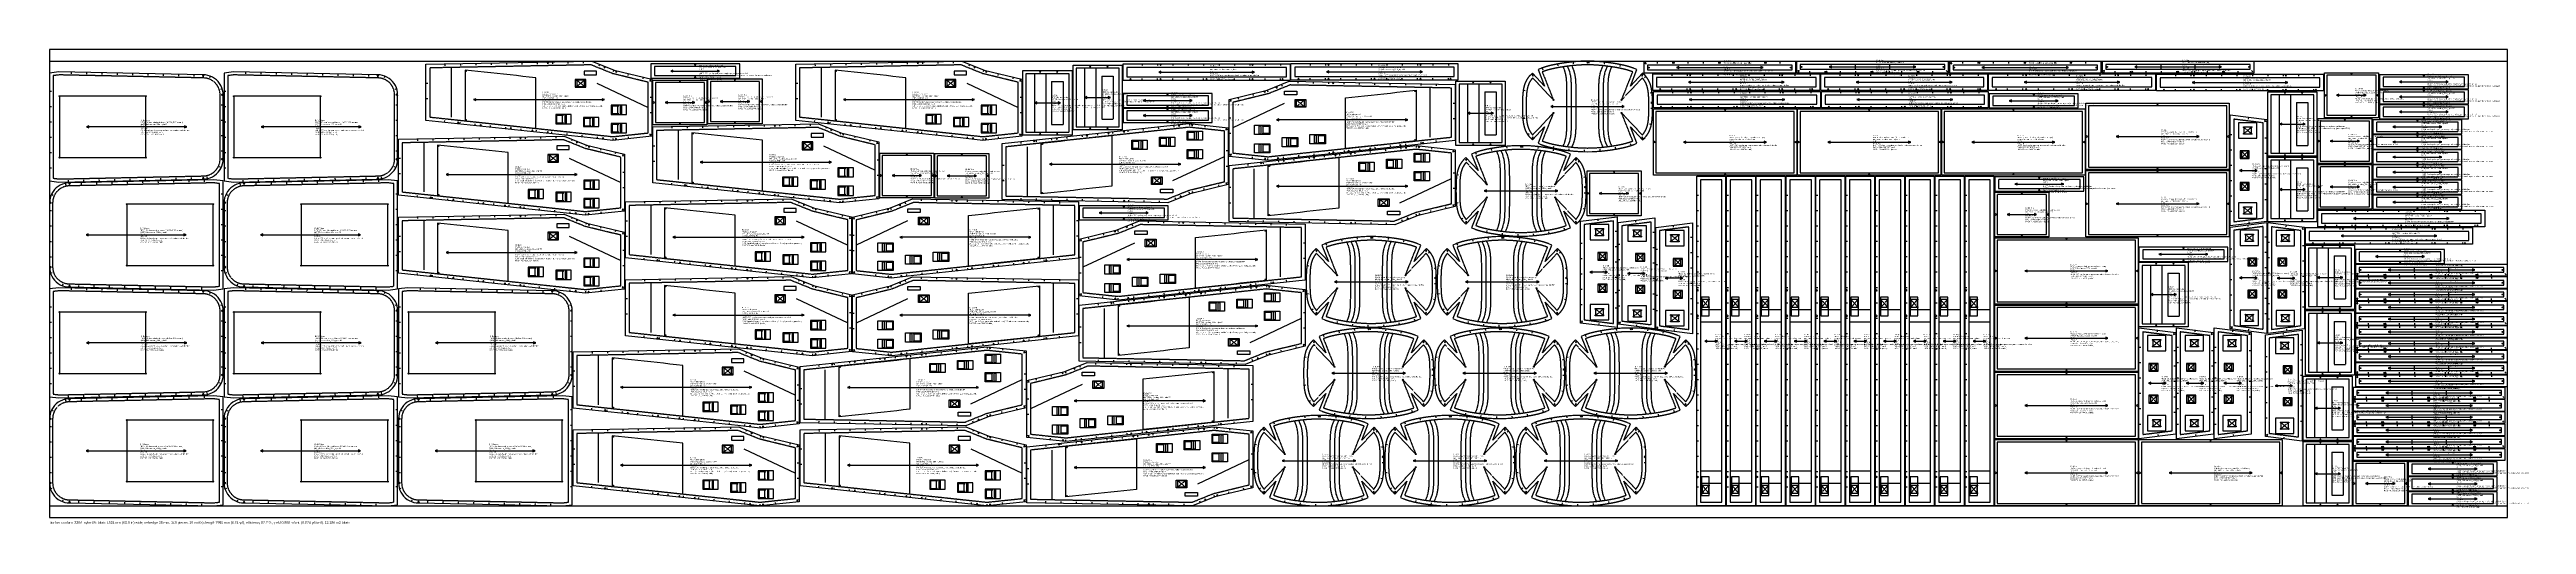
# Model space of a CAD drawing. Header units: millimetres. Extents: x 0 to 8058, y -22 to 1524.
import ezdxf

# ---------------------------------------------------------------- set-up
doc = ezdxf.new("R2010")
doc.units = ezdxf.units.MM
doc.linetypes.add('DASHED', pattern=[1.524, 1.27, -0.254])
for name, color, linetype in [('CUT', 7, 'Continuous'), ('DRILL', 4, 'Continuous'), ('GRAIN', 5, 'Continuous'), ('INTERNAL', 6, 'Continuous'), ('NOTCH', 1, 'Continuous'), ('SEW', 3, 'Continuous'), ('TEXT', 2, 'Continuous')]:
    doc.layers.add(name, color=color, linetype=linetype)

msp = doc.modelspace()

# ---------------------------------------------------------------- linework, layer by layer
at = {"layer": 'CUT'}
for points in [[(0, 1447.5), (0, 1096.3), (30.4, 1092.5), (500.2, 1102.3), (507.6, 1102.8), (515.3, 1104.2), (522.8, 1106.5), (530, 1109.8), (536.7, 1113.8), (542.9, 1118.7), (548.4, 1124.2), (553.3, 1130.4), (557.3, 1137.1), (560.6, 1144.3), (562.9, 1151.8), (564.3, 1159.5), (564.8, 1167), (564.8, 1376.8), (564.3, 1384.3), (562.9, 1392), (560.6, 1399.5), (557.3, 1406.7), (553.3, 1413.4), (548.4, 1419.6), (542.9, 1425.1), (536.7, 1430), (530, 1434), (522.8, 1437.3), (515.3, 1439.6), (507.6, 1441), (500.2, 1441.5), (30.4, 1451.3)], [(567.8, 1447.5), (567.8, 1096.3), (598.1, 1092.5), (1067.9, 1102.3), (1075.4, 1102.8), (1083.1, 1104.2), (1090.6, 1106.5), (1097.7, 1109.8), (1104.5, 1113.8), (1110.6, 1118.7), (1116.2, 1124.2), (1121, 1130.4), (1125.1, 1137.1), (1128.3, 1144.3), (1130.7, 1151.8), (1132.1, 1159.5), (1132.5, 1167), (1132.5, 1376.8), (1132.1, 1384.3), (1130.7, 1392), (1128.3, 1399.5), (1125.1, 1406.7), (1121, 1413.4), (1116.2, 1419.6), (1110.6, 1425.1), (1104.5, 1430), (1097.7, 1434), (1090.6, 1437.3), (1083.1, 1439.6), (1075.4, 1441), (1067.9, 1441.5), (598.1, 1451.3)], [(1224.7, 1475.8), (1763.9, 1486), (1836.5, 1456.8), (1959.9, 1426.9), (1959.9, 1241.6), (1832.8, 1228.2), (1760.4, 1236), (1224.7, 1293.3)], [(2245.2, 1477), (1955.7, 1477), (1955.7, 1431), (2245.2, 1431)], [(2428.4, 1475.8), (2967.6, 1486), (3040.3, 1456.8), (3163.7, 1426.9), (3163.7, 1241.6), (3036.6, 1228.2), (2964.1, 1236), (2428.4, 1293.3)], [(3166.7, 1455.2), (3326.7, 1455.2), (3326.7, 1245.2), (3166.7, 1245.2)], [(3329.7, 1472.7), (3489.7, 1472.7), (3489.7, 1262.7), (3329.7, 1262.7)], [(3492.7, 1423.5), (3492.7, 1477.5), (4035.9, 1477.5), (4035.9, 1423.5)], [(4038.9, 1424.4), (4038.9, 1478.4), (4582.1, 1478.4), (4582.1, 1424.4)], [(5003.7, 1486), (5003.5, 1486), (4988.3, 1485.7), (4982, 1485.5), (4977.2, 1485.2), (4973.2, 1485), (4969.7, 1484.8), (4966.5, 1484.5), (4963.6, 1484.3), (4960.9, 1484.1), (4958.4, 1483.8), (4956.1, 1483.6), (4953.9, 1483.4), (4951.7, 1483.2), (4949.7, 1483), (4947.8, 1482.7), (4945.9, 1482.5), (4944.1, 1482.3), (4942.4, 1482.1), (4940.7, 1481.9), (4939.1, 1481.7), (4937.5, 1481.5), (4935.9, 1481.3), (4934.5, 1481.1), (4933, 1480.9), (4931.6, 1480.7), (4930.2, 1480.5), (4928.9, 1480.3), (4927.5, 1480.1), (4926.2, 1480), (4925, 1479.8), (4923.7, 1479.6), (4922.5, 1479.4), (4921.3, 1479.2), (4920.1, 1479), (4919, 1478.9), (4917.9, 1478.7), (4916.7, 1478.5), (4915.7, 1478.3), (4914.6, 1478.1), (4913.5, 1478), (4912.5, 1477.8), (4911.4, 1477.6), (4910.4, 1477.4), (4909.4, 1477.3), (4908.4, 1477.1), (4907.5, 1476.9), (4906.5, 1476.7), (4905.5, 1476.6), (4904.6, 1476.4), (4903.7, 1476.2), (4902.8, 1476.1), (4901.9, 1475.9), (4901, 1475.7), (4900.1, 1475.6), (4899.2, 1475.4), (4898.4, 1475.2), (4897.5, 1475), (4896.7, 1474.9), (4895.8, 1474.7), (4895, 1474.5), (4894.2, 1474.4), (4893.4, 1474.2), (4892.6, 1474), (4891.8, 1473.9), (4891, 1473.7), (4890.2, 1473.5), (4889.4, 1473.4), (4888.7, 1473.2), (4887.9, 1473), (4887.2, 1472.8), (4886.4, 1472.7), (4885.7, 1472.5), (4884.9, 1472.3), (4884.2, 1472.2), (4883.5, 1472), (4882.8, 1471.8), (4882.1, 1471.6), (4881.4, 1471.5), (4880.7, 1471.3), (4880, 1471.1), (4879.3, 1471), (4878.6, 1470.8), (4877.9, 1470.6), (4877.3, 1470.4), (4876.6, 1470.3), (4875.9, 1470.1), (4875.3, 1469.9), (4874.6, 1469.7), (4874, 1469.6), (4873.3, 1469.4), (4872.7, 1469.2), (4872.1, 1469), (4871.4, 1468.9), (4870.8, 1468.7), (4870.2, 1468.5), (4869.6, 1468.3), (4869, 1468.1), (4868.3, 1468), (4867.7, 1467.8), (4867.1, 1467.6), (4866.5, 1467.4), (4866, 1467.2), (4865.4, 1467), (4864.8, 1466.9), (4864.2, 1466.7), (4863.6, 1466.5), (4863, 1466.3), (4862.5, 1466.1), (4861.9, 1465.9), (4861.3, 1465.7), (4860.8, 1465.5), (4860.2, 1465.3), (4859.7, 1465.1), (4859.1, 1465), (4858.6, 1464.8), (4858, 1464.6), (4857.5, 1464.4), (4856.9, 1464.2), (4856.4, 1464), (4855.9, 1463.8), (4855.3, 1463.6), (4854.8, 1463.4), (4854.3, 1463.2), (4853.8, 1463), (4853.2, 1462.8), (4852.7, 1462.6), (4852.2, 1462.4), (4842.7, 1458.5), (4864, 1404.9), (4824.1, 1447.4), (4816.5, 1439.5), (4816.1, 1439.1), (4815.8, 1438.8), (4815.5, 1438.5), (4815.2, 1438.1), (4814.9, 1437.8), (4814.6, 1437.4), (4814.3, 1437.1), (4814, 1436.8), (4813.7, 1436.4), (4813.4, 1436), (4813.1, 1435.7), (4812.8, 1435.3), (4812.5, 1435), (4812.2, 1434.6), (4811.9, 1434.3), (4811.6, 1433.9), (4811.3, 1433.5), (4811, 1433.2), (4810.8, 1432.8), (4810.5, 1432.4), (4810.2, 1432), (4809.9, 1431.7), (4809.7, 1431.3), (4809.4, 1430.9), (4809.1, 1430.5), (4808.9, 1430.1), (4808.6, 1429.8), (4808.3, 1429.4), (4808.1, 1429), (4807.8, 1428.6), (4807.6, 1428.2), (4807.3, 1427.8), (4807.1, 1427.4), (4806.8, 1427), (4806.6, 1426.6), (4806.3, 1426.2), (4806.1, 1425.8), (4805.8, 1425.4), (4805.6, 1425), (4805.4, 1424.5), (4805.1, 1424.1), (4804.9, 1423.7), (4804.7, 1423.3), (4804.4, 1422.9), (4804.2, 1422.4), (4804, 1422), (4803.8, 1421.6), (4803.5, 1421.1), (4803.3, 1420.7), (4803.1, 1420.3), (4802.9, 1419.8), (4802.7, 1419.4), (4802.5, 1418.9), (4802.3, 1418.5), (4802.1, 1418.1), (4801.9, 1417.6), (4801.7, 1417.1), (4801.5, 1416.7), (4801.3, 1416.2), (4801.1, 1415.8), (4800.9, 1415.3), (4800.7, 1414.8), (4800.5, 1414.4), (4800.3, 1413.9), (4800.2, 1413.4), (4800, 1412.9), (4799.8, 1412.5), (4799.6, 1412), (4799.5, 1411.5), (4799.3, 1411), (4799.1, 1410.5), (4798.9, 1410), (4798.8, 1409.5), (4798.6, 1409), (4798.5, 1408.5), (4798.3, 1408), (4798.1, 1407.5), (4798, 1407), (4797.8, 1406.4), (4797.7, 1405.9), (4797.5, 1405.4), (4797.4, 1404.9), (4797.2, 1404.3), (4797.1, 1403.8), (4797, 1403.2), (4796.8, 1402.7), (4796.7, 1402.1), (4796.6, 1401.6), (4796.4, 1401), (4796.3, 1400.5), (4796.2, 1399.9), (4796, 1399.3), (4795.9, 1398.7), (4795.8, 1398.2), (4795.7, 1397.6), (4795.6, 1397), (4795.4, 1396.4), (4795.3, 1395.8), (4795.2, 1395.2), (4795.1, 1394.6), (4795, 1393.9), (4794.9, 1393.3), (4794.8, 1392.7), (4794.7, 1392.1), (4794.6, 1391.4), (4794.5, 1390.8), (4794.4, 1390.1), (4794.3, 1389.4), (4794.2, 1388.7), (4794.1, 1388.1), (4794, 1387.4), (4793.9, 1386.7), (4793.8, 1386), (4793.8, 1385.2), (4793.7, 1384.5), (4793.6, 1383.8), (4793.5, 1383), (4793.4, 1382.3), (4793.4, 1381.5), (4793.3, 1380.7), (4793.2, 1379.9), (4793.1, 1379.1), (4793.1, 1378.2), (4793, 1377.4), (4792.9, 1376.5), (4792.9, 1375.6), (4792.8, 1374.7), (4792.8, 1373.8), (4792.7, 1372.8), (4792.6, 1371.9), (4792.6, 1370.9), (4792.5, 1369.8), (4792.5, 1368.8), (4792.4, 1367.7), (4792.4, 1366.5), (4792.3, 1365.3), (4792.3, 1364.1), (4792.2, 1362.7), (4792.2, 1361.4), (4792.2, 1359.9), (4792.1, 1358.3), (4792.1, 1356.6), (4792.1, 1354.7), (4792, 1352.5), (4792, 1350), (4792, 1346.6), (4791.9, 1338.7), (4792, 1330.7), (4792, 1327.3), (4792, 1324.8), (4792.1, 1322.6), (4792.1, 1320.7), (4792.1, 1319), (4792.2, 1317.4), (4792.2, 1316), (4792.2, 1314.6), (4792.3, 1313.3), (4792.3, 1312), (4792.4, 1310.8), (4792.4, 1309.7), (4792.5, 1308.6), (4792.5, 1307.5), (4792.6, 1306.5), (4792.6, 1305.4), (4792.7, 1304.5), (4792.8, 1303.5), (4792.8, 1302.6), (4792.9, 1301.7), (4792.9, 1300.8), (4793, 1299.9), (4793.1, 1299.1), (4793.1, 1298.2), (4793.2, 1297.4), (4793.3, 1296.6), (4793.4, 1295.8), (4793.4, 1295.1), (4793.5, 1294.3), (4793.6, 1293.5), (4793.7, 1292.8), (4793.8, 1292.1), (4793.8, 1291.4), (4793.9, 1290.6), (4794, 1289.9), (4794.1, 1289.2), (4794.2, 1288.6), (4794.3, 1287.9), (4794.4, 1287.2), (4794.5, 1286.6), (4794.6, 1285.9), (4794.7, 1285.3), (4794.8, 1284.6), (4794.9, 1284), (4795, 1283.4), (4795.1, 1282.7), (4795.2, 1282.1), (4795.3, 1281.5), (4795.4, 1280.9), (4795.6, 1280.3), (4795.7, 1279.7), (4795.8, 1279.1), (4795.9, 1278.6), (4796, 1278), (4796.2, 1277.4), (4796.3, 1276.9), (4796.4, 1276.3), (4796.6, 1275.7), (4796.7, 1275.2), (4796.8, 1274.6), (4797, 1274.1), (4797.1, 1273.5), (4797.2, 1273), (4797.4, 1272.5), (4797.5, 1271.9), (4797.7, 1271.4), (4797.8, 1270.9), (4798, 1270.4), (4798.1, 1269.8), (4798.3, 1269.3), (4798.5, 1268.8), (4798.6, 1268.3), (4798.8, 1267.8), (4798.9, 1267.3), (4799.1, 1266.8), (4799.3, 1266.3), (4799.5, 1265.8), (4799.6, 1265.3), (4799.8, 1264.9), (4800, 1264.4), (4800.2, 1263.9), (4800.3, 1263.4), (4800.5, 1263), (4800.7, 1262.5), (4800.9, 1262), (4801.1, 1261.6), (4801.3, 1261.1), (4801.5, 1260.6), (4801.7, 1260.2), (4801.9, 1259.7), (4802.1, 1259.3), (4802.3, 1258.8), (4802.5, 1258.4), (4802.7, 1257.9), (4802.9, 1257.5), (4803.1, 1257), (4803.3, 1256.6), (4803.5, 1256.2), (4803.8, 1255.7), (4804, 1255.3), (4804.2, 1254.9), (4804.4, 1254.5), (4804.7, 1254), (4804.9, 1253.6), (4805.1, 1253.2), (4805.4, 1252.8), (4805.6, 1252.4), (4805.8, 1251.9), (4806.1, 1251.5), (4806.3, 1251.1), (4806.6, 1250.7), (4806.8, 1250.3), (4807.1, 1249.9), (4807.3, 1249.5), (4807.6, 1249.1), (4807.8, 1248.7), (4808.1, 1248.3), (4808.3, 1247.9), (4808.6, 1247.6), (4808.9, 1247.2), (4809.1, 1246.8), (4809.4, 1246.4), (4809.7, 1246), (4809.9, 1245.6), (4810.2, 1245.3), (4810.5, 1244.9), (4810.8, 1244.5), (4811, 1244.2), (4811.3, 1243.8), (4811.6, 1243.4), (4811.9, 1243.1), (4812.2, 1242.7), (4812.5, 1242.3), (4812.8, 1242), (4813.1, 1241.6), (4813.4, 1241.3), (4813.7, 1240.9), (4814, 1240.6), (4814.3, 1240.2), (4814.6, 1239.9), (4814.9, 1239.5), (4815.2, 1239.2), (4815.5, 1238.8), (4815.8, 1238.5), (4816.1, 1238.2), (4816.5, 1237.8), (4824.1, 1229.9), (4864, 1272.4), (4842.7, 1218.8), (4852.2, 1215), (4852.7, 1214.7), (4853.2, 1214.5), (4853.8, 1214.3), (4854.3, 1214.1), (4854.8, 1213.9), (4855.3, 1213.7), (4855.9, 1213.5), (4856.4, 1213.3), (4856.9, 1213.1), (4857.5, 1212.9), (4858, 1212.7), (4858.6, 1212.6), (4859.1, 1212.4), (4859.7, 1212.2), (4860.2, 1212), (4860.8, 1211.8), (4861.3, 1211.6), (4861.9, 1211.4), (4862.5, 1211.2), (4863, 1211), (4863.6, 1210.8), (4864.2, 1210.6), (4864.8, 1210.5), (4865.4, 1210.3), (4866, 1210.1), (4866.5, 1209.9), (4867.1, 1209.7), (4867.7, 1209.5), (4868.3, 1209.4), (4869, 1209.2), (4869.6, 1209), (4870.2, 1208.8), (4870.8, 1208.6), (4871.4, 1208.5), (4872.1, 1208.3), (4872.7, 1208.1), (4873.3, 1207.9), (4874, 1207.8), (4874.6, 1207.6), (4875.3, 1207.4), (4875.9, 1207.2), (4876.6, 1207), (4877.3, 1206.9), (4877.9, 1206.7), (4878.6, 1206.5), (4879.3, 1206.4), (4880, 1206.2), (4880.7, 1206), (4881.4, 1205.8), (4882.1, 1205.7), (4882.8, 1205.5), (4883.5, 1205.3), (4884.2, 1205.2), (4884.9, 1205), (4885.7, 1204.8), (4886.4, 1204.6), (4887.2, 1204.5), (4887.9, 1204.3), (4888.7, 1204.1), (4889.4, 1204), (4890.2, 1203.8), (4891, 1203.6), (4891.8, 1203.5), (4892.6, 1203.3), (4893.4, 1203.1), (4894.2, 1202.9), (4895, 1202.8), (4895.8, 1202.6), (4896.7, 1202.4), (4897.5, 1202.3), (4898.4, 1202.1), (4899.2, 1201.9), (4900.1, 1201.8), (4901, 1201.6), (4901.9, 1201.4), (4902.8, 1201.3), (4903.7, 1201.1), (4904.6, 1200.9), (4905.5, 1200.7), (4906.5, 1200.6), (4907.5, 1200.4), (4908.4, 1200.2), (4909.4, 1200), (4910.4, 1199.9), (4911.4, 1199.7), (4912.5, 1199.5), (4913.5, 1199.3), (4914.6, 1199.2), (4915.7, 1199), (4916.7, 1198.8), (4917.9, 1198.6), (4919, 1198.5), (4920.1, 1198.3), (4921.3, 1198.1), (4922.5, 1197.9), (4923.7, 1197.7), (4925, 1197.5), (4926.2, 1197.4), (4927.5, 1197.2), (4928.9, 1197), (4930.2, 1196.8), (4931.6, 1196.6), (4933, 1196.4), (4934.5, 1196.2), (4935.9, 1196), (4937.5, 1195.8), (4939.1, 1195.6), (4940.7, 1195.4), (4942.4, 1195.2), (4944.1, 1195), (4945.9, 1194.8), (4947.8, 1194.6), (4949.7, 1194.4), (4951.7, 1194.1), (4953.9, 1193.9), (4956.1, 1193.7), (4958.4, 1193.5), (4960.9, 1193.3), (4963.6, 1193), (4966.5, 1192.8), (4969.7, 1192.6), (4973.2, 1192.3), (4977.2, 1192.1), (4982, 1191.8), (4988.3, 1191.6), (5003.6, 1191.3), (5018.8, 1191.6), (5025.1, 1191.8), (5029.9, 1192.1), (5033.9, 1192.3), (5037.4, 1192.6), (5040.6, 1192.8), (5043.5, 1193), (5046.2, 1193.3), (5048.7, 1193.5), (5051, 1193.7), (5053.3, 1193.9), (5055.4, 1194.1), (5057.4, 1194.4), (5059.4, 1194.6), (5061.2, 1194.8), (5063, 1195), (5064.8, 1195.2), (5066.4, 1195.4), (5068.1, 1195.6), (5069.6, 1195.8), (5071.2, 1196), (5072.7, 1196.2), (5074.1, 1196.4), (5075.5, 1196.6), (5076.9, 1196.8), (5078.3, 1197), (5079.6, 1197.2), (5080.9, 1197.4), (5082.2, 1197.5), (5083.4, 1197.7), (5084.6, 1197.9), (5085.8, 1198.1), (5087, 1198.3), (5088.1, 1198.5), (5089.3, 1198.6), (5090.4, 1198.8), (5091.5, 1199), (5092.6, 1199.2), (5093.6, 1199.3), (5094.7, 1199.5), (5095.7, 1199.7), (5096.7, 1199.9), (5097.7, 1200), (5098.7, 1200.2), (5099.7, 1200.4), (5100.6, 1200.6), (5101.6, 1200.7), (5102.5, 1200.9), (5103.4, 1201.1), (5104.4, 1201.3), (5105.3, 1201.4), (5106.1, 1201.6), (5107, 1201.8), (5107.9, 1201.9), (5108.8, 1202.1), (5109.6, 1202.3), (5110.5, 1202.4), (5111.3, 1202.6), (5112.1, 1202.8), (5112.9, 1202.9), (5113.8, 1203.1), (5114.6, 1203.3), (5115.4, 1203.5), (5116.1, 1203.6), (5116.9, 1203.8), (5117.7, 1204), (5118.5, 1204.1), (5119.2, 1204.3), (5120, 1204.5), (5120.7, 1204.6), (5121.5, 1204.8), (5122.2, 1205), (5122.9, 1205.2), (5123.6, 1205.3), (5124.3, 1205.5), (5125.1, 1205.7), (5125.8, 1205.8), (5126.5, 1206), (5127.1, 1206.2), (5127.8, 1206.4), (5128.5, 1206.5), (5129.2, 1206.7), (5129.9, 1206.9), (5130.5, 1207), (5131.2, 1207.2), (5131.8, 1207.4), (5132.5, 1207.6), (5133.1, 1207.8), (5133.8, 1207.9), (5134.4, 1208.1), (5135.1, 1208.3), (5135.7, 1208.5), (5136.3, 1208.6), (5136.9, 1208.8), (5137.6, 1209), (5138.2, 1209.2), (5138.8, 1209.4), (5139.4, 1209.5), (5140, 1209.7), (5140.6, 1209.9), (5141.2, 1210.1), (5141.8, 1210.3), (5142.3, 1210.5), (5142.9, 1210.6), (5143.5, 1210.8), (5144.1, 1211), (5144.7, 1211.2), (5145.2, 1211.4), (5145.8, 1211.6), (5146.4, 1211.8), (5146.9, 1212), (5147.5, 1212.2), (5148, 1212.4), (5148.6, 1212.6), (5149.1, 1212.7), (5149.7, 1212.9), (5150.2, 1213.1), (5150.7, 1213.3), (5151.3, 1213.5), (5151.8, 1213.7), (5152.3, 1213.9), (5152.8, 1214.1), (5153.4, 1214.3), (5153.9, 1214.5), (5154.4, 1214.7), (5154.9, 1215), (5164.4, 1218.8), (5143.1, 1272.4), (5183, 1229.9), (5190.7, 1237.8), (5191, 1238.2), (5191.3, 1238.5), (5191.6, 1238.8), (5191.9, 1239.2), (5192.2, 1239.5), (5192.5, 1239.9), (5192.8, 1240.2), (5193.2, 1240.6), (5193.5, 1240.9), (5193.8, 1241.3), (5194.1, 1241.6), (5194.3, 1242), (5194.6, 1242.3), (5194.9, 1242.7), (5195.2, 1243.1), (5195.5, 1243.4), (5195.8, 1243.8), (5196.1, 1244.2), (5196.4, 1244.5), (5196.6, 1244.9), (5196.9, 1245.3), (5197.2, 1245.6), (5197.5, 1246), (5197.7, 1246.4), (5198, 1246.8), (5198.3, 1247.2), (5198.5, 1247.6), (5198.8, 1247.9), (5199.1, 1248.3), (5199.3, 1248.7), (5199.6, 1249.1), (5199.8, 1249.5), (5200.1, 1249.9), (5200.3, 1250.3), (5200.6, 1250.7), (5200.8, 1251.1), (5201.1, 1251.5), (5201.3, 1251.9), (5201.5, 1252.4), (5201.8, 1252.8), (5202, 1253.2), (5202.2, 1253.6), (5202.5, 1254), (5202.7, 1254.5), (5202.9, 1254.9), (5203.1, 1255.3), (5203.4, 1255.7), (5203.6, 1256.2), (5203.8, 1256.6), (5204, 1257), (5204.2, 1257.5), (5204.4, 1257.9), (5204.6, 1258.4), (5204.8, 1258.8), (5205, 1259.3), (5205.2, 1259.7), (5205.4, 1260.2), (5205.6, 1260.6), (5205.8, 1261.1), (5206, 1261.6), (5206.2, 1262), (5206.4, 1262.5), (5206.6, 1263), (5206.8, 1263.4), (5207, 1263.9), (5207.1, 1264.4), (5207.3, 1264.9), (5207.5, 1265.3), (5207.7, 1265.8), (5207.8, 1266.3), (5208, 1266.8), (5208.2, 1267.3), (5208.3, 1267.8), (5208.5, 1268.3), (5208.7, 1268.8), (5208.8, 1269.3), (5209, 1269.8), (5209.1, 1270.4), (5209.3, 1270.9), (5209.4, 1271.4), (5209.6, 1271.9), (5209.7, 1272.5), (5209.9, 1273), (5210, 1273.5), (5210.2, 1274.1), (5210.3, 1274.6), (5210.4, 1275.2), (5210.6, 1275.7), (5210.7, 1276.3), (5210.8, 1276.9), (5211, 1277.4), (5211.1, 1278), (5211.2, 1278.6), (5211.3, 1279.1), (5211.4, 1279.7), (5211.6, 1280.3), (5211.7, 1280.9), (5211.8, 1281.5), (5211.9, 1282.1), (5212, 1282.7), (5212.1, 1283.4), (5212.2, 1284), (5212.3, 1284.6), (5212.4, 1285.3), (5212.5, 1285.9), (5212.6, 1286.6), (5212.7, 1287.2), (5212.8, 1287.9), (5212.9, 1288.6), (5213, 1289.2), (5213.1, 1289.9), (5213.2, 1290.6), (5213.3, 1291.4), (5213.4, 1292.1), (5213.5, 1292.8), (5213.5, 1293.5), (5213.6, 1294.3), (5213.7, 1295.1), (5213.8, 1295.8), (5213.8, 1296.6), (5213.9, 1297.4), (5214, 1298.2), (5214.1, 1299.1), (5214.1, 1299.9), (5214.2, 1300.8), (5214.2, 1301.7), (5214.3, 1302.6), (5214.4, 1303.5), (5214.4, 1304.5), (5214.5, 1305.4), (5214.5, 1306.5), (5214.6, 1307.5), (5214.6, 1308.6), (5214.7, 1309.7), (5214.7, 1310.8), (5214.8, 1312), (5214.8, 1313.3), (5214.9, 1314.6), (5214.9, 1316), (5215, 1317.4), (5215, 1319), (5215, 1320.7), (5215.1, 1322.6), (5215.1, 1324.8), (5215.1, 1327.3), (5215.2, 1330.7), (5215.2, 1338.7), (5215.2, 1346.6), (5215.1, 1350), (5215.1, 1352.5), (5215.1, 1354.7), (5215, 1356.6), (5215, 1358.3), (5215, 1359.9), (5214.9, 1361.4), (5214.9, 1362.7), (5214.8, 1364.1), (5214.8, 1365.3), (5214.7, 1366.5), (5214.7, 1367.7), (5214.6, 1368.8), (5214.6, 1369.8), (5214.5, 1370.9), (5214.5, 1371.9), (5214.4, 1372.8), (5214.4, 1373.8), (5214.3, 1374.7), (5214.2, 1375.6), (5214.2, 1376.5), (5214.1, 1377.4), (5214.1, 1378.2), (5214, 1379.1), (5213.9, 1379.9), (5213.8, 1380.7), (5213.8, 1381.5), (5213.7, 1382.3), (5213.6, 1383), (5213.5, 1383.8), (5213.5, 1384.5), (5213.4, 1385.2), (5213.3, 1386), (5213.2, 1386.7), (5213.1, 1387.4), (5213, 1388.1), (5212.9, 1388.7), (5212.8, 1389.4), (5212.7, 1390.1), (5212.6, 1390.8), (5212.5, 1391.4), (5212.4, 1392.1), (5212.3, 1392.7), (5212.2, 1393.3), (5212.1, 1393.9), (5212, 1394.6), (5211.9, 1395.2), (5211.8, 1395.8), (5211.7, 1396.4), (5211.6, 1397), (5211.4, 1397.6), (5211.3, 1398.2), (5211.2, 1398.7), (5211.1, 1399.3), (5211, 1399.9), (5210.8, 1400.5), (5210.7, 1401), (5210.6, 1401.6), (5210.4, 1402.1), (5210.3, 1402.7), (5210.2, 1403.2), (5210, 1403.8), (5209.9, 1404.3), (5209.7, 1404.9), (5209.6, 1405.4), (5209.4, 1405.9), (5209.3, 1406.4), (5209.1, 1407), (5209, 1407.5), (5208.8, 1408), (5208.7, 1408.5), (5208.5, 1409), (5208.3, 1409.5), (5208.2, 1410), (5208, 1410.5), (5207.8, 1411), (5207.7, 1411.5), (5207.5, 1412), (5207.3, 1412.5), (5207.1, 1412.9), (5207, 1413.4), (5206.8, 1413.9), (5206.6, 1414.4), (5206.4, 1414.8), (5206.2, 1415.3), (5206, 1415.8), (5205.8, 1416.2), (5205.6, 1416.7), (5205.4, 1417.1), (5205.2, 1417.6), (5205, 1418.1), (5204.8, 1418.5), (5204.6, 1418.9), (5204.4, 1419.4), (5204.2, 1419.8), (5204, 1420.3), (5203.8, 1420.7), (5203.6, 1421.1), (5203.4, 1421.6), (5203.1, 1422), (5202.9, 1422.4), (5202.7, 1422.9), (5202.5, 1423.3), (5202.2, 1423.7), (5202, 1424.1), (5201.8, 1424.5), (5201.5, 1425), (5201.3, 1425.4), (5201.1, 1425.8), (5200.8, 1426.2), (5200.6, 1426.6), (5200.3, 1427), (5200.1, 1427.4), (5199.8, 1427.8), (5199.6, 1428.2), (5199.3, 1428.6), (5199.1, 1429), (5198.8, 1429.4), (5198.5, 1429.8), (5198.3, 1430.1), (5198, 1430.5), (5197.7, 1430.9), (5197.5, 1431.3), (5197.2, 1431.7), (5196.9, 1432), (5196.6, 1432.4), (5196.4, 1432.8), (5196.1, 1433.2), (5195.8, 1433.5), (5195.5, 1433.9), (5195.2, 1434.3), (5194.9, 1434.6), (5194.6, 1435), (5194.3, 1435.3), (5194.1, 1435.7), (5193.8, 1436), (5193.5, 1436.4), (5193.2, 1436.8), (5192.8, 1437.1), (5192.5, 1437.4), (5192.2, 1437.8), (5191.9, 1438.1), (5191.6, 1438.5), (5191.3, 1438.8), (5191, 1439.1), (5190.7, 1439.5), (5183, 1447.4), (5143.1, 1404.9), (5164.4, 1458.5), (5154.9, 1462.4), (5154.4, 1462.6), (5153.9, 1462.8), (5153.4, 1463), (5152.8, 1463.2), (5152.3, 1463.4), (5151.8, 1463.6), (5151.3, 1463.8), (5150.7, 1464), (5150.2, 1464.2), (5149.7, 1464.4), (5149.1, 1464.6), (5148.6, 1464.8), (5148, 1465), (5147.5, 1465.1), (5146.9, 1465.3), (5146.4, 1465.5), (5145.8, 1465.7), (5145.2, 1465.9), (5144.7, 1466.1), (5144.1, 1466.3), (5143.5, 1466.5), (5142.9, 1466.7), (5142.3, 1466.9), (5141.8, 1467), (5141.2, 1467.2), (5140.6, 1467.4), (5140, 1467.6), (5139.4, 1467.8), (5138.8, 1468), (5138.2, 1468.1), (5137.6, 1468.3), (5136.9, 1468.5), (5136.3, 1468.7), (5135.7, 1468.9), (5135.1, 1469), (5134.4, 1469.2), (5133.8, 1469.4), (5133.1, 1469.6), (5132.5, 1469.7), (5131.8, 1469.9), (5131.2, 1470.1), (5130.5, 1470.3), (5129.9, 1470.4), (5129.2, 1470.6), (5128.5, 1470.8), (5127.8, 1471), (5127.1, 1471.1), (5126.5, 1471.3), (5125.8, 1471.5), (5125.1, 1471.6), (5124.3, 1471.8), (5123.6, 1472), (5122.9, 1472.2), (5122.2, 1472.3), (5121.5, 1472.5), (5120.7, 1472.7), (5120, 1472.8), (5119.2, 1473), (5118.5, 1473.2), (5117.7, 1473.4), (5116.9, 1473.5), (5116.1, 1473.7), (5115.4, 1473.9), (5114.6, 1474), (5113.8, 1474.2), (5112.9, 1474.4), (5112.1, 1474.5), (5111.3, 1474.7), (5110.5, 1474.9), (5109.6, 1475), (5108.8, 1475.2), (5107.9, 1475.4), (5107, 1475.6), (5106.1, 1475.7), (5105.3, 1475.9), (5104.4, 1476.1), (5103.4, 1476.2), (5102.5, 1476.4), (5101.6, 1476.6), (5100.6, 1476.7), (5099.7, 1476.9), (5098.7, 1477.1), (5097.7, 1477.3), (5096.7, 1477.4), (5095.7, 1477.6), (5094.7, 1477.8), (5093.6, 1478), (5092.6, 1478.1), (5091.5, 1478.3), (5090.4, 1478.5), (5089.3, 1478.7), (5088.1, 1478.9), (5087, 1479), (5085.8, 1479.2), (5084.6, 1479.4), (5083.4, 1479.6), (5082.2, 1479.8), (5080.9, 1480), (5079.6, 1480.1), (5078.3, 1480.3), (5076.9, 1480.5), (5075.5, 1480.7), (5074.1, 1480.9), (5072.7, 1481.1), (5071.2, 1481.3), (5069.6, 1481.5), (5068.1, 1481.7), (5066.4, 1481.9), (5064.8, 1482.1), (5063, 1482.3), (5061.2, 1482.5), (5059.4, 1482.7), (5057.4, 1483), (5055.4, 1483.2), (5053.3, 1483.4), (5051, 1483.6), (5048.7, 1483.8), (5046.2, 1484.1), (5043.5, 1484.3), (5040.6, 1484.5), (5037.4, 1484.8), (5033.9, 1485), (5029.9, 1485.2), (5025.1, 1485.5), (5018.8, 1485.7)], [(5187, 1484.7), (5187, 1447.7), (5681, 1447.7), (5681, 1484.7)], [(5684, 1484.7), (5684, 1447.7), (6178, 1447.7), (6178, 1484.7)], [(6181, 1484.7), (6181, 1447.7), (6675, 1447.7), (6675, 1484.7)], [(6678, 1484.7), (6678, 1447.7), (7172, 1447.7), (7172, 1484.7)], [(1962.9, 1424.7), (2138.9, 1424.7), (2138.9, 1278.7), (1962.9, 1278.7)], [(2141.9, 1428), (2317.9, 1428), (2317.9, 1282), (2141.9, 1282)], [(3782.1, 1380.9), (3492.7, 1380.9), (3492.7, 1334.9), (3782.1, 1334.9)], [(4572.7, 1410.4), (4572.7, 1227.8), (4037, 1170.5), (3964.6, 1162.8), (3837.5, 1176.2), (3837.5, 1361.4), (3960.9, 1391.3), (4033.5, 1420.5)], [(4575.7, 1421.4), (4735.7, 1421.4), (4735.7, 1211.4), (4575.7, 1211.4)], [(5216, 1390.7), (5216, 1444.7), (5759.2, 1444.7), (5759.2, 1390.7)], [(5218.2, 1333.7), (5218.2, 1387.7), (5761.4, 1387.7), (5761.4, 1333.7)], [(5762.2, 1390.7), (5762.2, 1444.7), (6305.4, 1444.7), (6305.4, 1390.7)], [(5764.4, 1333.7), (5764.4, 1387.7), (6307.6, 1387.7), (6307.6, 1333.7)], [(6308.4, 1390.7), (6308.4, 1444.7), (6851.6, 1444.7), (6851.6, 1390.7)], [(6600.1, 1379.7), (6310.6, 1379.7), (6310.6, 1333.7), (6600.1, 1333.7)], [(6854.6, 1389.4), (6854.6, 1443.4), (7397.9, 1443.4), (7397.9, 1389.4)], [(7216.7, 1386.4), (7376.7, 1386.4), (7376.7, 1176.4), (7216.7, 1176.4)], [(7400.9, 1448), (7576.9, 1448), (7576.9, 1302), (7400.9, 1302)], [(7869.3, 1442), (7579.9, 1442), (7579.9, 1396), (7869.3, 1396)], [(7869.3, 1393), (7579.9, 1393), (7579.9, 1347), (7869.3, 1347)], [(3782.1, 1331.9), (3492.7, 1331.9), (3492.7, 1285.9), (3782.1, 1285.9)], [(5218.2, 1330.7), (5684.2, 1330.7), (5684.2, 1114.7), (5218.2, 1114.7)], [(5687.2, 1330.7), (6153.2, 1330.7), (6153.2, 1114.7), (5687.2, 1114.7)], [(6156.2, 1330.7), (6622.2, 1330.7), (6622.2, 1114.7), (6156.2, 1114.7)], [(6625.2, 1349), (7091.2, 1349), (7091.2, 1133), (6625.2, 1133)], [(7094.2, 1310.8), (7213.7, 1295.7), (7213.7, 964.5), (7094.2, 949.5)], [(7379.7, 1299), (7555.7, 1299), (7555.7, 1153), (7379.7, 1153)], [(7848.2, 1295), (7558.7, 1295), (7558.7, 1249), (7848.2, 1249)], [(7869.3, 1344), (7579.9, 1344), (7579.9, 1298), (7869.3, 1298)], [(1135.5, 1231.9), (1674.7, 1242.1), (1747.4, 1212.9), (1870.8, 1183), (1870.8, 997.8), (1743.7, 984.4), (1671.3, 992.1), (1135.5, 1049.4)], [(1962.9, 1272.2), (2502.1, 1282.4), (2574.8, 1253.1), (2698.1, 1223.3), (2698.1, 1038), (2571.1, 1024.6), (2498.6, 1032.3), (1962.9, 1089.6)], [(3099.3, 1035.3), (3099.3, 1217.8), (3635, 1275.1), (3707.5, 1282.9), (3834.5, 1269.4), (3834.5, 1084.2), (3711.1, 1054.3), (3638.5, 1025.1)], [(3837.5, 963.6), (3837.5, 1146.1), (4373.2, 1203.4), (4445.7, 1211.2), (4572.7, 1197.7), (4572.7, 1012.5), (4449.4, 982.6), (4376.7, 953.4)], [(4787.5, 1210.9), (4787.3, 1210.9), (4772.2, 1210.7), (4765.8, 1210.4), (4761, 1210.2), (4757, 1209.9), (4753.5, 1209.7), (4750.3, 1209.5), (4747.4, 1209.2), (4744.8, 1209), (4742.3, 1208.8), (4739.9, 1208.6), (4737.7, 1208.3), (4735.5, 1208.1), (4733.5, 1207.9), (4731.6, 1207.7), (4729.7, 1207.5), (4727.9, 1207.3), (4726.2, 1207.1), (4724.5, 1206.9), (4722.9, 1206.6), (4721.3, 1206.4), (4719.8, 1206.2), (4718.3, 1206.1), (4716.8, 1205.9), (4715.4, 1205.7), (4714, 1205.5), (4712.7, 1205.3), (4711.3, 1205.1), (4710.1, 1204.9), (4708.8, 1204.7), (4707.5, 1204.5), (4706.3, 1204.3), (4705.1, 1204.2), (4704, 1204), (4702.8, 1203.8), (4701.7, 1203.6), (4700.6, 1203.4), (4699.5, 1203.3), (4698.4, 1203.1), (4697.3, 1202.9), (4696.3, 1202.7), (4695.3, 1202.6), (4694.2, 1202.4), (4693.2, 1202.2), (4692.3, 1202), (4691.3, 1201.9), (4690.3, 1201.7), (4689.4, 1201.5), (4688.4, 1201.3), (4687.5, 1201.2), (4686.6, 1201), (4685.7, 1200.8), (4684.8, 1200.7), (4683.9, 1200.5), (4683, 1200.3), (4682.2, 1200.2), (4681.3, 1200), (4680.5, 1199.8), (4679.6, 1199.6), (4678.8, 1199.5), (4678, 1199.3), (4677.2, 1199.1), (4676.4, 1199), (4675.6, 1198.8), (4674.8, 1198.6), (4674, 1198.5), (4673.2, 1198.3), (4672.5, 1198.1), (4671.7, 1198), (4671, 1197.8), (4670.2, 1197.6), (4669.5, 1197.4), (4668.8, 1197.3), (4668, 1197.1), (4667.3, 1196.9), (4666.6, 1196.8), (4665.9, 1196.6), (4665.2, 1196.4), (4664.5, 1196.2), (4663.8, 1196.1), (4663.1, 1195.9), (4662.4, 1195.7), (4661.7, 1195.6), (4661.1, 1195.4), (4660.4, 1195.2), (4659.8, 1195), (4659.1, 1194.9), (4658.4, 1194.7), (4657.8, 1194.5), (4657.2, 1194.3), (4656.5, 1194.2), (4655.9, 1194), (4655.3, 1193.8), (4654.6, 1193.6), (4654, 1193.4), (4653.4, 1193.3), (4652.8, 1193.1), (4652.2, 1192.9), (4651.6, 1192.7), (4651, 1192.5), (4650.4, 1192.3), (4649.8, 1192.2), (4649.2, 1192), (4648.6, 1191.8), (4648, 1191.6), (4647.4, 1191.4), (4646.9, 1191.2), (4646.3, 1191), (4645.7, 1190.9), (4645.2, 1190.7), (4644.6, 1190.5), (4644, 1190.3), (4643.5, 1190.1), (4642.9, 1189.9), (4642.4, 1189.7), (4641.8, 1189.5), (4641.3, 1189.3), (4640.8, 1189.1), (4640.2, 1188.9), (4639.7, 1188.7), (4639.2, 1188.5), (4638.6, 1188.3), (4638.1, 1188.1), (4637.6, 1187.9), (4637.1, 1187.7), (4636.5, 1187.5), (4636, 1187.3), (4626.5, 1183.5), (4647.8, 1129.8), (4607.9, 1172.3), (4600.3, 1164.4), (4600, 1164.1), (4599.6, 1163.8), (4599.3, 1163.4), (4599, 1163.1), (4598.7, 1162.7), (4598.4, 1162.4), (4598.1, 1162), (4597.8, 1161.7), (4597.5, 1161.3), (4597.2, 1161), (4596.9, 1160.6), (4596.6, 1160.3), (4596.3, 1159.9), (4596, 1159.6), (4595.7, 1159.2), (4595.4, 1158.8), (4595.1, 1158.5), (4594.9, 1158.1), (4594.6, 1157.7), (4594.3, 1157.4), (4594, 1157), (4593.8, 1156.6), (4593.5, 1156.2), (4593.2, 1155.9), (4592.9, 1155.5), (4592.7, 1155.1), (4592.4, 1154.7), (4592.1, 1154.3), (4591.9, 1153.9), (4591.6, 1153.5), (4591.4, 1153.1), (4591.1, 1152.7), (4590.9, 1152.3), (4590.6, 1151.9), (4590.4, 1151.5), (4590.1, 1151.1), (4589.9, 1150.7), (4589.6, 1150.3), (4589.4, 1149.9), (4589.2, 1149.5), (4588.9, 1149.1), (4588.7, 1148.7), (4588.5, 1148.2), (4588.2, 1147.8), (4588, 1147.4), (4587.8, 1147), (4587.6, 1146.5), (4587.4, 1146.1), (4587.1, 1145.7), (4586.9, 1145.2), (4586.7, 1144.8), (4586.5, 1144.3), (4586.3, 1143.9), (4586.1, 1143.4), (4585.9, 1143), (4585.7, 1142.5), (4585.5, 1142.1), (4585.3, 1141.6), (4585.1, 1141.2), (4584.9, 1140.7), (4584.7, 1140.2), (4584.5, 1139.8), (4584.3, 1139.3), (4584.2, 1138.8), (4584, 1138.4), (4583.8, 1137.9), (4583.6, 1137.4), (4583.4, 1136.9), (4583.3, 1136.4), (4583.1, 1135.9), (4582.9, 1135.4), (4582.8, 1134.9), (4582.6, 1134.4), (4582.4, 1133.9), (4582.3, 1133.4), (4582.1, 1132.9), (4582, 1132.4), (4581.8, 1131.9), (4581.7, 1131.4), (4581.5, 1130.9), (4581.4, 1130.3), (4581.2, 1129.8), (4581.1, 1129.3), (4580.9, 1128.7), (4580.8, 1128.2), (4580.6, 1127.6), (4580.5, 1127.1), (4580.4, 1126.5), (4580.2, 1126), (4580.1, 1125.4), (4580, 1124.8), (4579.9, 1124.3), (4579.7, 1123.7), (4579.6, 1123.1), (4579.5, 1122.5), (4579.4, 1121.9), (4579.3, 1121.3), (4579.1, 1120.7), (4579, 1120.1), (4578.9, 1119.5), (4578.8, 1118.9), (4578.7, 1118.3), (4578.6, 1117.6), (4578.5, 1117), (4578.4, 1116.3), (4578.3, 1115.7), (4578.2, 1115), (4578.1, 1114.4), (4578, 1113.7), (4577.9, 1113), (4577.8, 1112.3), (4577.7, 1111.6), (4577.7, 1110.9), (4577.6, 1110.2), (4577.5, 1109.5), (4577.4, 1108.7), (4577.3, 1108), (4577.2, 1107.2), (4577.2, 1106.4), (4577.1, 1105.6), (4577, 1104.8), (4577, 1104), (4576.9, 1103.2), (4576.8, 1102.3), (4576.8, 1101.5), (4576.7, 1100.6), (4576.6, 1099.7), (4576.6, 1098.7), (4576.5, 1097.8), (4576.5, 1096.8), (4576.4, 1095.8), (4576.3, 1094.8), (4576.3, 1093.7), (4576.2, 1092.6), (4576.2, 1091.4), (4576.2, 1090.2), (4576.1, 1089), (4576.1, 1087.7), (4576, 1086.3), (4576, 1084.8), (4575.9, 1083.2), (4575.9, 1081.5), (4575.9, 1079.6), (4575.8, 1077.5), (4575.8, 1074.9), (4575.8, 1071.6), (4575.7, 1063.6), (4575.8, 1055.6), (4575.8, 1052.3), (4575.8, 1049.7), (4575.9, 1047.6), (4575.9, 1045.7), (4575.9, 1044), (4576, 1042.4), (4576, 1040.9), (4576.1, 1039.5), (4576.1, 1038.2), (4576.2, 1037), (4576.2, 1035.8), (4576.2, 1034.6), (4576.3, 1033.5), (4576.3, 1032.4), (4576.4, 1031.4), (4576.5, 1030.4), (4576.5, 1029.4), (4576.6, 1028.5), (4576.6, 1027.5), (4576.7, 1026.6), (4576.8, 1025.7), (4576.8, 1024.9), (4576.9, 1024), (4577, 1023.2), (4577, 1022.4), (4577.1, 1021.6), (4577.2, 1020.8), (4577.2, 1020), (4577.3, 1019.2), (4577.4, 1018.5), (4577.5, 1017.7), (4577.6, 1017), (4577.7, 1016.3), (4577.7, 1015.6), (4577.8, 1014.9), (4577.9, 1014.2), (4578, 1013.5), (4578.1, 1012.8), (4578.2, 1012.2), (4578.3, 1011.5), (4578.4, 1010.9), (4578.5, 1010.2), (4578.6, 1009.6), (4578.7, 1008.9), (4578.8, 1008.3), (4578.9, 1007.7), (4579, 1007.1), (4579.1, 1006.5), (4579.3, 1005.9), (4579.4, 1005.3), (4579.5, 1004.7), (4579.6, 1004.1), (4579.7, 1003.5), (4579.9, 1002.9), (4580, 1002.4), (4580.1, 1001.8), (4580.2, 1001.2), (4580.4, 1000.7), (4580.5, 1000.1), (4580.6, 999.6), (4580.8, 999), (4580.9, 998.5), (4581.1, 997.9), (4581.2, 997.4), (4581.4, 996.9), (4581.5, 996.4), (4581.7, 995.8), (4581.8, 995.3), (4582, 994.8), (4582.1, 994.3), (4582.3, 993.8), (4582.4, 993.3), (4582.6, 992.8), (4582.8, 992.3), (4582.9, 991.8), (4583.1, 991.3), (4583.3, 990.8), (4583.4, 990.3), (4583.6, 989.8), (4583.8, 989.3), (4584, 988.8), (4584.2, 988.4), (4584.3, 987.9), (4584.5, 987.4), (4584.7, 987), (4584.9, 986.5), (4585.1, 986), (4585.3, 985.6), (4585.5, 985.1), (4585.7, 984.7), (4585.9, 984.2), (4586.1, 983.8), (4586.3, 983.3), (4586.5, 982.9), (4586.7, 982.4), (4586.9, 982), (4587.1, 981.5), (4587.4, 981.1), (4587.6, 980.7), (4587.8, 980.2), (4588, 979.8), (4588.2, 979.4), (4588.5, 979), (4588.7, 978.5), (4588.9, 978.1), (4589.2, 977.7), (4589.4, 977.3), (4589.6, 976.9), (4589.9, 976.5), (4590.1, 976.1), (4590.4, 975.7), (4590.6, 975.3), (4590.9, 974.9), (4591.1, 974.5), (4591.4, 974.1), (4591.6, 973.7), (4591.9, 973.3), (4592.1, 972.9), (4592.4, 972.5), (4592.7, 972.1), (4592.9, 971.7), (4593.2, 971.3), (4593.5, 971), (4593.8, 970.6), (4594, 970.2), (4594.3, 969.8), (4594.6, 969.5), (4594.9, 969.1), (4595.1, 968.7), (4595.4, 968.4), (4595.7, 968), (4596, 967.6), (4596.3, 967.3), (4596.6, 966.9), (4596.9, 966.6), (4597.2, 966.2), (4597.5, 965.9), (4597.8, 965.5), (4598.1, 965.2), (4598.4, 964.8), (4598.7, 964.5), (4599, 964.1), (4599.3, 963.8), (4599.6, 963.4), (4600, 963.1), (4600.3, 962.8), (4607.9, 954.9), (4647.8, 997.4), (4626.5, 943.7), (4636, 939.9), (4636.5, 939.7), (4637.1, 939.5), (4637.6, 939.3), (4638.1, 939.1), (4638.6, 938.9), (4639.2, 938.7), (4639.7, 938.5), (4640.2, 938.3), (4640.8, 938.1), (4641.3, 937.9), (4641.8, 937.7), (4642.4, 937.5), (4642.9, 937.3), (4643.5, 937.1), (4644, 936.9), (4644.6, 936.7), (4645.2, 936.5), (4645.7, 936.3), (4646.3, 936.2), (4646.9, 936), (4647.4, 935.8), (4648, 935.6), (4648.6, 935.4), (4649.2, 935.2), (4649.8, 935), (4650.4, 934.9), (4651, 934.7), (4651.6, 934.5), (4652.2, 934.3), (4652.8, 934.1), (4653.4, 933.9), (4654, 933.8), (4654.6, 933.6), (4655.3, 933.4), (4655.9, 933.2), (4656.5, 933), (4657.2, 932.9), (4657.8, 932.7), (4658.4, 932.5), (4659.1, 932.3), (4659.8, 932.2), (4660.4, 932), (4661.1, 931.8), (4661.7, 931.6), (4662.4, 931.5), (4663.1, 931.3), (4663.8, 931.1), (4664.5, 931), (4665.2, 930.8), (4665.9, 930.6), (4666.6, 930.4), (4667.3, 930.3), (4668, 930.1), (4668.8, 929.9), (4669.5, 929.8), (4670.2, 929.6), (4671, 929.4), (4671.7, 929.2), (4672.5, 929.1), (4673.2, 928.9), (4674, 928.7), (4674.8, 928.6), (4675.6, 928.4), (4676.4, 928.2), (4677.2, 928.1), (4678, 927.9), (4678.8, 927.7), (4679.6, 927.6), (4680.5, 927.4), (4681.3, 927.2), (4682.2, 927), (4683, 926.9), (4683.9, 926.7), (4684.8, 926.5), (4685.7, 926.4), (4686.6, 926.2), (4687.5, 926), (4688.4, 925.9), (4689.4, 925.7), (4690.3, 925.5), (4691.3, 925.3), (4692.3, 925.2), (4693.2, 925), (4694.2, 924.8), (4695.3, 924.6), (4696.3, 924.5), (4697.3, 924.3), (4698.4, 924.1), (4699.5, 923.9), (4700.6, 923.8), (4701.7, 923.6), (4702.8, 923.4), (4704, 923.2), (4705.1, 923), (4706.3, 922.9), (4707.5, 922.7), (4708.8, 922.5), (4710.1, 922.3), (4711.3, 922.1), (4712.7, 921.9), (4714, 921.7), (4715.4, 921.5), (4716.8, 921.3), (4718.3, 921.1), (4719.8, 921), (4721.3, 920.8), (4722.9, 920.6), (4724.5, 920.4), (4726.2, 920.1), (4727.9, 919.9), (4729.7, 919.7), (4731.6, 919.5), (4733.5, 919.3), (4735.5, 919.1), (4737.7, 918.9), (4739.9, 918.7), (4742.3, 918.4), (4744.8, 918.2), (4747.4, 918), (4750.3, 917.7), (4753.5, 917.5), (4757, 917.3), (4761, 917), (4765.8, 916.8), (4772.2, 916.5), (4787.4, 916.3), (4802.6, 916.5), (4808.9, 916.8), (4813.7, 917), (4817.7, 917.3), (4821.3, 917.5), (4824.4, 917.7), (4827.3, 918), (4830, 918.2), (4832.5, 918.4), (4834.9, 918.7), (4837.1, 918.9), (4839.2, 919.1), (4841.2, 919.3), (4843.2, 919.5), (4845, 919.7), (4846.8, 919.9), (4848.6, 920.1), (4850.3, 920.4), (4851.9, 920.6), (4853.5, 920.8), (4855, 921), (4856.5, 921.1), (4857.9, 921.3), (4859.4, 921.5), (4860.7, 921.7), (4862.1, 921.9), (4863.4, 922.1), (4864.7, 922.3), (4866, 922.5), (4867.2, 922.7), (4868.4, 922.9), (4869.6, 923), (4870.8, 923.2), (4871.9, 923.4), (4873.1, 923.6), (4874.2, 923.8), (4875.3, 923.9), (4876.4, 924.1), (4877.4, 924.3), (4878.5, 924.5), (4879.5, 924.6), (4880.5, 924.8), (4881.5, 925), (4882.5, 925.2), (4883.5, 925.3), (4884.4, 925.5), (4885.4, 925.7), (4886.3, 925.9), (4887.3, 926), (4888.2, 926.2), (4889.1, 926.4), (4890, 926.5), (4890.8, 926.7), (4891.7, 926.9), (4892.6, 927), (4893.4, 927.2), (4894.3, 927.4), (4895.1, 927.6), (4895.9, 927.7), (4896.8, 927.9), (4897.6, 928.1), (4898.4, 928.2), (4899.2, 928.4), (4900, 928.6), (4900.7, 928.7), (4901.5, 928.9), (4902.3, 929.1), (4903, 929.2), (4903.8, 929.4), (4904.5, 929.6), (4905.3, 929.8), (4906, 929.9), (4906.7, 930.1), (4907.4, 930.3), (4908.2, 930.4), (4908.9, 930.6), (4909.6, 930.8), (4910.3, 931), (4911, 931.1), (4911.7, 931.3), (4912.3, 931.5), (4913, 931.6), (4913.7, 931.8), (4914.3, 932), (4915, 932.2), (4915.7, 932.3), (4916.3, 932.5), (4917, 932.7), (4917.6, 932.9), (4918.2, 933), (4918.9, 933.2), (4919.5, 933.4), (4920.1, 933.6), (4920.8, 933.8), (4921.4, 933.9), (4922, 934.1), (4922.6, 934.3), (4923.2, 934.5), (4923.8, 934.7), (4924.4, 934.9), (4925, 935), (4925.6, 935.2), (4926.2, 935.4), (4926.7, 935.6), (4927.3, 935.8), (4927.9, 936), (4928.5, 936.2), (4929, 936.3), (4929.6, 936.5), (4930.2, 936.7), (4930.7, 936.9), (4931.3, 937.1), (4931.8, 937.3), (4932.4, 937.5), (4932.9, 937.7), (4933.5, 937.9), (4934, 938.1), (4934.5, 938.3), (4935.1, 938.5), (4935.6, 938.7), (4936.1, 938.9), (4936.7, 939.1), (4937.2, 939.3), (4937.7, 939.5), (4938.2, 939.7), (4938.7, 939.9), (4948.2, 943.7), (4927, 997.4), (4966.9, 954.9), (4974.5, 962.8), (4974.8, 963.1), (4975.1, 963.4), (4975.4, 963.8), (4975.7, 964.1), (4976, 964.5), (4976.4, 964.8), (4976.7, 965.2), (4977, 965.5), (4977.3, 965.9), (4977.6, 966.2), (4977.9, 966.6), (4978.2, 966.9), (4978.5, 967.3), (4978.7, 967.6), (4979, 968), (4979.3, 968.4), (4979.6, 968.7), (4979.9, 969.1), (4980.2, 969.5), (4980.5, 969.8), (4980.7, 970.2), (4981, 970.6), (4981.3, 971), (4981.6, 971.3), (4981.8, 971.7), (4982.1, 972.1), (4982.3, 972.5), (4982.6, 972.9), (4982.9, 973.3), (4983.1, 973.7), (4983.4, 974.1), (4983.6, 974.5), (4983.9, 974.9), (4984.1, 975.3), (4984.4, 975.7), (4984.6, 976.1), (4984.9, 976.5), (4985.1, 976.9), (4985.3, 977.3), (4985.6, 977.7), (4985.8, 978.1), (4986.1, 978.5), (4986.3, 979), (4986.5, 979.4), (4986.7, 979.8), (4987, 980.2), (4987.2, 980.7), (4987.4, 981.1), (4987.6, 981.5), (4987.8, 982), (4988, 982.4), (4988.2, 982.9), (4988.5, 983.3), (4988.7, 983.8), (4988.9, 984.2), (4989.1, 984.7), (4989.3, 985.1), (4989.5, 985.6), (4989.7, 986), (4989.8, 986.5), (4990, 987), (4990.2, 987.4), (4990.4, 987.9), (4990.6, 988.4), (4990.8, 988.8), (4991, 989.3), (4991.1, 989.8), (4991.3, 990.3), (4991.5, 990.8), (4991.7, 991.3), (4991.8, 991.8), (4992, 992.3), (4992.2, 992.8), (4992.3, 993.3), (4992.5, 993.8), (4992.6, 994.3), (4992.8, 994.8), (4993, 995.3), (4993.1, 995.8), (4993.3, 996.4), (4993.4, 996.9), (4993.5, 997.4), (4993.7, 997.9), (4993.8, 998.5), (4994, 999), (4994.1, 999.6), (4994.2, 1000.1), (4994.4, 1000.7), (4994.5, 1001.2), (4994.6, 1001.8), (4994.8, 1002.4), (4994.9, 1002.9), (4995, 1003.5), (4995.1, 1004.1), (4995.3, 1004.7), (4995.4, 1005.3), (4995.5, 1005.9), (4995.6, 1006.5), (4995.7, 1007.1), (4995.8, 1007.7), (4995.9, 1008.3), (4996.1, 1008.9), (4996.2, 1009.6), (4996.3, 1010.2), (4996.4, 1010.9), (4996.5, 1011.5), (4996.6, 1012.2), (4996.7, 1012.8), (4996.7, 1013.5), (4996.8, 1014.2), (4996.9, 1014.9), (4997, 1015.6), (4997.1, 1016.3), (4997.2, 1017), (4997.3, 1017.7), (4997.4, 1018.5), (4997.4, 1019.2), (4997.5, 1020), (4997.6, 1020.8), (4997.7, 1021.6), (4997.7, 1022.4), (4997.8, 1023.2), (4997.9, 1024), (4997.9, 1024.9), (4998, 1025.7), (4998.1, 1026.6), (4998.1, 1027.5), (4998.2, 1028.5), (4998.2, 1029.4), (4998.3, 1030.4), (4998.4, 1031.4), (4998.4, 1032.4), (4998.5, 1033.5), (4998.5, 1034.6), (4998.6, 1035.8), (4998.6, 1037), (4998.6, 1038.2), (4998.7, 1039.5), (4998.7, 1040.9), (4998.8, 1042.4), (4998.8, 1044), (4998.9, 1045.7), (4998.9, 1047.6), (4998.9, 1049.7), (4999, 1052.3), (4999, 1055.6), (4999, 1063.6), (4999, 1071.6), (4999, 1074.9), (4998.9, 1077.5), (4998.9, 1079.6), (4998.9, 1081.5), (4998.8, 1083.2), (4998.8, 1084.8), (4998.7, 1086.3), (4998.7, 1087.7), (4998.6, 1089), (4998.6, 1090.2), (4998.6, 1091.4), (4998.5, 1092.6), (4998.5, 1093.7), (4998.4, 1094.8), (4998.4, 1095.8), (4998.3, 1096.8), (4998.2, 1097.8), (4998.2, 1098.7), (4998.1, 1099.7), (4998.1, 1100.6), (4998, 1101.5), (4997.9, 1102.3), (4997.9, 1103.2), (4997.8, 1104), (4997.7, 1104.8), (4997.7, 1105.6), (4997.6, 1106.4), (4997.5, 1107.2), (4997.4, 1108), (4997.4, 1108.7), (4997.3, 1109.5), (4997.2, 1110.2), (4997.1, 1110.9), (4997, 1111.6), (4996.9, 1112.3), (4996.8, 1113), (4996.7, 1113.7), (4996.7, 1114.4), (4996.6, 1115), (4996.5, 1115.7), (4996.4, 1116.3), (4996.3, 1117), (4996.2, 1117.6), (4996.1, 1118.3), (4995.9, 1118.9), (4995.8, 1119.5), (4995.7, 1120.1), (4995.6, 1120.7), (4995.5, 1121.3), (4995.4, 1121.9), (4995.3, 1122.5), (4995.1, 1123.1), (4995, 1123.7), (4994.9, 1124.3), (4994.8, 1124.8), (4994.6, 1125.4), (4994.5, 1126), (4994.4, 1126.5), (4994.2, 1127.1), (4994.1, 1127.6), (4994, 1128.2), (4993.8, 1128.7), (4993.7, 1129.3), (4993.5, 1129.8), (4993.4, 1130.3), (4993.3, 1130.9), (4993.1, 1131.4), (4993, 1131.9), (4992.8, 1132.4), (4992.6, 1132.9), (4992.5, 1133.4), (4992.3, 1133.9), (4992.2, 1134.4), (4992, 1134.9), (4991.8, 1135.4), (4991.7, 1135.9), (4991.5, 1136.4), (4991.3, 1136.9), (4991.1, 1137.4), (4991, 1137.9), (4990.8, 1138.4), (4990.6, 1138.8), (4990.4, 1139.3), (4990.2, 1139.8), (4990, 1140.2), (4989.8, 1140.7), (4989.7, 1141.2), (4989.5, 1141.6), (4989.3, 1142.1), (4989.1, 1142.5), (4988.9, 1143), (4988.7, 1143.4), (4988.5, 1143.9), (4988.2, 1144.3), (4988, 1144.8), (4987.8, 1145.2), (4987.6, 1145.7), (4987.4, 1146.1), (4987.2, 1146.5), (4987, 1147), (4986.7, 1147.4), (4986.5, 1147.8), (4986.3, 1148.2), (4986.1, 1148.7), (4985.8, 1149.1), (4985.6, 1149.5), (4985.3, 1149.9), (4985.1, 1150.3), (4984.9, 1150.7), (4984.6, 1151.1), (4984.4, 1151.5), (4984.1, 1151.9), (4983.9, 1152.3), (4983.6, 1152.7), (4983.4, 1153.1), (4983.1, 1153.5), (4982.9, 1153.9), (4982.6, 1154.3), (4982.3, 1154.7), (4982.1, 1155.1), (4981.8, 1155.5), (4981.6, 1155.9), (4981.3, 1156.2), (4981, 1156.6), (4980.7, 1157), (4980.5, 1157.4), (4980.2, 1157.7), (4979.9, 1158.1), (4979.6, 1158.5), (4979.3, 1158.8), (4979, 1159.2), (4978.7, 1159.6), (4978.5, 1159.9), (4978.2, 1160.3), (4977.9, 1160.6), (4977.6, 1161), (4977.3, 1161.3), (4977, 1161.7), (4976.7, 1162), (4976.4, 1162.4), (4976, 1162.7), (4975.7, 1163.1), (4975.4, 1163.4), (4975.1, 1163.8), (4974.8, 1164.1), (4974.5, 1164.4), (4966.9, 1172.3), (4927, 1129.8), (4948.2, 1183.5), (4938.7, 1187.3), (4938.2, 1187.5), (4937.7, 1187.7), (4937.2, 1187.9), (4936.7, 1188.1), (4936.1, 1188.3), (4935.6, 1188.5), (4935.1, 1188.7), (4934.5, 1188.9), (4934, 1189.1), (4933.5, 1189.3), (4932.9, 1189.5), (4932.4, 1189.7), (4931.8, 1189.9), (4931.3, 1190.1), (4930.7, 1190.3), (4930.2, 1190.5), (4929.6, 1190.7), (4929, 1190.9), (4928.5, 1191), (4927.9, 1191.2), (4927.3, 1191.4), (4926.7, 1191.6), (4926.2, 1191.8), (4925.6, 1192), (4925, 1192.2), (4924.4, 1192.3), (4923.8, 1192.5), (4923.2, 1192.7), (4922.6, 1192.9), (4922, 1193.1), (4921.4, 1193.3), (4920.8, 1193.4), (4920.1, 1193.6), (4919.5, 1193.8), (4918.9, 1194), (4918.2, 1194.2), (4917.6, 1194.3), (4917, 1194.5), (4916.3, 1194.7), (4915.7, 1194.9), (4915, 1195), (4914.3, 1195.2), (4913.7, 1195.4), (4913, 1195.6), (4912.3, 1195.7), (4911.7, 1195.9), (4911, 1196.1), (4910.3, 1196.2), (4909.6, 1196.4), (4908.9, 1196.6), (4908.2, 1196.8), (4907.4, 1196.9), (4906.7, 1197.1), (4906, 1197.3), (4905.3, 1197.4), (4904.5, 1197.6), (4903.8, 1197.8), (4903, 1198), (4902.3, 1198.1), (4901.5, 1198.3), (4900.7, 1198.5), (4900, 1198.6), (4899.2, 1198.8), (4898.4, 1199), (4897.6, 1199.1), (4896.8, 1199.3), (4895.9, 1199.5), (4895.1, 1199.6), (4894.3, 1199.8), (4893.4, 1200), (4892.6, 1200.2), (4891.7, 1200.3), (4890.8, 1200.5), (4890, 1200.7), (4889.1, 1200.8), (4888.2, 1201), (4887.3, 1201.2), (4886.3, 1201.3), (4885.4, 1201.5), (4884.4, 1201.7), (4883.5, 1201.9), (4882.5, 1202), (4881.5, 1202.2), (4880.5, 1202.4), (4879.5, 1202.6), (4878.5, 1202.7), (4877.4, 1202.9), (4876.4, 1203.1), (4875.3, 1203.3), (4874.2, 1203.4), (4873.1, 1203.6), (4871.9, 1203.8), (4870.8, 1204), (4869.6, 1204.2), (4868.4, 1204.3), (4867.2, 1204.5), (4866, 1204.7), (4864.7, 1204.9), (4863.4, 1205.1), (4862.1, 1205.3), (4860.7, 1205.5), (4859.4, 1205.7), (4857.9, 1205.9), (4856.5, 1206.1), (4855, 1206.2), (4853.5, 1206.4), (4851.9, 1206.6), (4850.3, 1206.9), (4848.6, 1207.1), (4846.8, 1207.3), (4845, 1207.5), (4843.2, 1207.7), (4841.2, 1207.9), (4839.2, 1208.1), (4837.1, 1208.3), (4834.9, 1208.6), (4832.5, 1208.8), (4830, 1209), (4827.3, 1209.2), (4824.4, 1209.5), (4821.3, 1209.7), (4817.7, 1209.9), (4813.7, 1210.2), (4808.9, 1210.4), (4802.6, 1210.7)], [(7848.2, 1246), (7558.7, 1246), (7558.7, 1200), (7848.2, 1200)], [(2701.1, 1186.8), (2877.1, 1186.8), (2877.1, 1040.8), (2701.1, 1040.8)], [(2880.1, 1185.8), (3056.1, 1185.8), (3056.1, 1039.8), (2880.1, 1039.8)], [(5002, 1128.6), (5178, 1128.6), (5178, 982.6), (5002, 982.6)], [(6625.2, 1130), (7091.2, 1130), (7091.2, 914), (6625.2, 914)], [(7216.7, 1173.4), (7376.7, 1173.4), (7376.7, 963.4), (7216.7, 963.4)], [(7379.7, 1150), (7555.7, 1150), (7555.7, 1004), (7379.7, 1004)], [(7848.2, 1197), (7558.7, 1197), (7558.7, 1151), (7848.2, 1151)], [(7848.2, 1148), (7558.7, 1148), (7558.7, 1102), (7848.2, 1102)], [(564.8, 744.8), (564.8, 1096), (534.4, 1099.9), (64.6, 1090), (57.2, 1089.6), (49.4, 1088.1), (41.9, 1085.8), (34.8, 1082.6), (28.1, 1078.5), (21.9, 1073.7), (16.3, 1068.1), (11.5, 1061.9), (7.4, 1055.2), (4.2, 1048.1), (1.9, 1040.6), (0.5, 1032.8), (0, 1025.3), (0, 815.6), (0.5, 808), (1.9, 800.3), (4.2, 792.8), (7.4, 785.7), (11.5, 778.9), (16.3, 772.8), (21.9, 767.2), (28.1, 762.4), (34.8, 758.3), (41.9, 755.1), (49.4, 752.8), (57.2, 751.3), (64.6, 750.9), (534.4, 741)], [(1132.5, 744.8), (1132.5, 1096), (1102.1, 1099.9), (632.4, 1090), (624.9, 1089.6), (617.2, 1088.1), (609.7, 1085.8), (602.5, 1082.6), (595.8, 1078.5), (589.6, 1073.7), (584.1, 1068.1), (579.3, 1061.9), (575.2, 1055.2), (572, 1048.1), (569.6, 1040.6), (568.2, 1032.8), (567.8, 1025.3), (567.8, 815.6), (568.2, 808), (569.6, 800.3), (572, 792.8), (575.2, 785.7), (579.3, 778.9), (584.1, 772.8), (589.6, 767.2), (595.8, 762.4), (602.5, 758.3), (609.7, 755.1), (617.2, 752.8), (624.9, 751.3), (632.4, 750.9), (1102.1, 741)], [(5358.8, 1111.7), (5452.8, 1111.7), (5452.8, 38), (5358.8, 38)], [(5455.8, 1111.7), (5549.8, 1111.7), (5549.8, 38), (5455.8, 38)], [(5552.8, 1111.7), (5646.8, 1111.7), (5646.8, 38), (5552.8, 38)], [(5649.8, 1111.7), (5743.8, 1111.7), (5743.8, 38), (5649.8, 38)], [(5746.8, 1111.7), (5840.8, 1111.7), (5840.8, 38), (5746.8, 38)], [(5843.8, 1111.7), (5937.8, 1111.7), (5937.8, 38), (5843.8, 38)], [(5940.8, 1111.7), (6034.8, 1111.7), (6034.8, 38), (5940.8, 38)], [(6037.8, 1111.7), (6131.8, 1111.7), (6131.8, 38), (6037.8, 38)], [(6134.8, 1111.7), (6228.8, 1111.7), (6228.8, 38), (6134.8, 38)], [(6231.8, 1111.7), (6325.8, 1111.7), (6325.8, 38), (6231.8, 38)], [(6618.3, 1109), (6328.8, 1109), (6328.8, 1063), (6618.3, 1063)], [(6328.8, 1060), (6504.8, 1060), (6504.8, 914), (6328.8, 914)], [(7848.2, 1099), (7558.7, 1099), (7558.7, 1053), (7848.2, 1053)], [(7848.2, 1050), (7558.7, 1050), (7558.7, 1004), (7848.2, 1004)], [(1135.5, 978.2), (1674.7, 988.3), (1747.4, 959.1), (1870.8, 929.2), (1870.8, 744), (1743.7, 730.6), (1671.3, 738.3), (1135.5, 795.6)], [(1873.8, 1028.1), (2413, 1038.3), (2485.6, 1009), (2609, 979.1), (2609, 793.9), (2482, 780.5), (2409.5, 788.2), (1873.8, 845.5)], [(3347.2, 1027.6), (3347.2, 845), (2811.5, 787.7), (2739, 780), (2612, 793.4), (2612, 978.6), (2735.4, 1008.5), (2808, 1037.8)], [(3639.7, 1015), (3350.2, 1015), (3350.2, 969), (3639.7, 969)], [(5099.9, 618.4), (4980.3, 633.4), (4980.3, 964.6), (5099.9, 979.6)], [(5222.4, 614.4), (5102.9, 629.4), (5102.9, 960.6), (5222.4, 975.7)], [(7379.7, 947), (7379.7, 1001), (7923, 1001), (7923, 947)], [(4085.5, 955.8), (4085.5, 773.2), (3549.7, 715.9), (3477.3, 708.2), (3350.2, 721.6), (3350.2, 906.8), (3473.6, 936.7), (3546.3, 966)], [(4300.2, 915), (4300, 915), (4284.9, 914.7), (4278.6, 914.5), (4273.8, 914.2), (4269.7, 914), (4266.2, 913.7), (4263.1, 913.5), (4260.2, 913.3), (4257.5, 913), (4255, 912.8), (4252.6, 912.6), (4250.4, 912.4), (4248.3, 912.1), (4246.2, 911.9), (4244.3, 911.7), (4242.4, 911.5), (4240.6, 911.3), (4238.9, 911.1), (4237.2, 910.9), (4235.6, 910.7), (4234, 910.5), (4232.5, 910.3), (4231, 910.1), (4229.5, 909.9), (4228.1, 909.7), (4226.7, 909.5), (4225.4, 909.3), (4224.1, 909.1), (4222.8, 908.9), (4221.5, 908.7), (4220.3, 908.6), (4219.1, 908.4), (4217.9, 908.2), (4216.7, 908), (4215.5, 907.8), (4214.4, 907.7), (4213.3, 907.5), (4212.2, 907.3), (4211.1, 907.1), (4210.1, 906.9), (4209, 906.8), (4208, 906.6), (4207, 906.4), (4206, 906.2), (4205, 906.1), (4204, 905.9), (4203, 905.7), (4202.1, 905.6), (4201.2, 905.4), (4200.2, 905.2), (4199.3, 905), (4198.4, 904.9), (4197.5, 904.7), (4196.6, 904.5), (4195.8, 904.4), (4194.9, 904.2), (4194.1, 904), (4193.2, 903.8), (4192.4, 903.7), (4191.5, 903.5), (4190.7, 903.3), (4189.9, 903.2), (4189.1, 903), (4188.3, 902.8), (4187.5, 902.7), (4186.8, 902.5), (4186, 902.3), (4185.2, 902.2), (4184.5, 902), (4183.7, 901.8), (4183, 901.6), (4182.2, 901.5), (4181.5, 901.3), (4180.8, 901.1), (4180, 901), (4179.3, 900.8), (4178.6, 900.6), (4177.9, 900.5), (4177.2, 900.3), (4176.5, 900.1), (4175.8, 899.9), (4175.2, 899.8), (4174.5, 899.6), (4173.8, 899.4), (4173.1, 899.2), (4172.5, 899.1), (4171.8, 898.9), (4171.2, 898.7), (4170.5, 898.5), (4169.9, 898.4), (4169.2, 898.2), (4168.6, 898), (4168, 897.8), (4167.4, 897.7), (4166.7, 897.5), (4166.1, 897.3), (4165.5, 897.1), (4164.9, 896.9), (4164.3, 896.7), (4163.7, 896.6), (4163.1, 896.4), (4162.5, 896.2), (4161.9, 896), (4161.3, 895.8), (4160.7, 895.6), (4160.2, 895.5), (4159.6, 895.3), (4159, 895.1), (4158.4, 894.9), (4157.9, 894.7), (4157.3, 894.5), (4156.8, 894.3), (4156.2, 894.1), (4155.7, 893.9), (4155.1, 893.7), (4154.6, 893.5), (4154, 893.3), (4153.5, 893.2), (4152.9, 893), (4152.4, 892.8), (4151.9, 892.6), (4151.4, 892.4), (4150.8, 892.2), (4150.3, 892), (4149.8, 891.7), (4149.3, 891.5), (4148.8, 891.3), (4139.3, 887.5), (4160.5, 833.9), (4120.6, 876.4), (4113, 868.5), (4112.7, 868.1), (4112.4, 867.8), (4112.1, 867.4), (4111.7, 867.1), (4111.4, 866.8), (4111.1, 866.4), (4110.8, 866.1), (4110.5, 865.7), (4110.2, 865.4), (4109.9, 865), (4109.6, 864.7), (4109.3, 864.3), (4109, 864), (4108.7, 863.6), (4108.4, 863.2), (4108.2, 862.9), (4107.9, 862.5), (4107.6, 862.1), (4107.3, 861.8), (4107, 861.4), (4106.8, 861), (4106.5, 860.6), (4106.2, 860.3), (4105.9, 859.9), (4105.7, 859.5), (4105.4, 859.1), (4105.1, 858.7), (4104.9, 858.3), (4104.6, 858), (4104.4, 857.6), (4104.1, 857.2), (4103.8, 856.8), (4103.6, 856.4), (4103.3, 856), (4103.1, 855.6), (4102.9, 855.2), (4102.6, 854.8), (4102.4, 854.3), (4102.1, 853.9), (4101.9, 853.5), (4101.7, 853.1), (4101.4, 852.7), (4101.2, 852.3), (4101, 851.8), (4100.8, 851.4), (4100.5, 851), (4100.3, 850.6), (4100.1, 850.1), (4099.9, 849.7), (4099.7, 849.3), (4099.4, 848.8), (4099.2, 848.4), (4099, 847.9), (4098.8, 847.5), (4098.6, 847), (4098.4, 846.6), (4098.2, 846.1), (4098, 845.7), (4097.8, 845.2), (4097.6, 844.7), (4097.4, 844.3), (4097.3, 843.8), (4097.1, 843.3), (4096.9, 842.9), (4096.7, 842.4), (4096.5, 841.9), (4096.3, 841.4), (4096.2, 840.9), (4096, 840.5), (4095.8, 840), (4095.7, 839.5), (4095.5, 839), (4095.3, 838.5), (4095.2, 838), (4095, 837.5), (4094.8, 837), (4094.7, 836.4), (4094.5, 835.9), (4094.4, 835.4), (4094.2, 834.9), (4094.1, 834.4), (4093.9, 833.8), (4093.8, 833.3), (4093.7, 832.8), (4093.5, 832.2), (4093.4, 831.7), (4093.2, 831.1), (4093.1, 830.6), (4093, 830), (4092.8, 829.4), (4092.7, 828.9), (4092.6, 828.3), (4092.5, 827.7), (4092.3, 827.1), (4092.2, 826.6), (4092.1, 826), (4092, 825.4), (4091.9, 824.8), (4091.8, 824.2), (4091.6, 823.5), (4091.5, 822.9), (4091.4, 822.3), (4091.3, 821.7), (4091.2, 821), (4091.1, 820.4), (4091, 819.7), (4090.9, 819.1), (4090.8, 818.4), (4090.7, 817.7), (4090.6, 817), (4090.6, 816.3), (4090.5, 815.6), (4090.4, 814.9), (4090.3, 814.2), (4090.2, 813.5), (4090.1, 812.7), (4090.1, 812), (4090, 811.2), (4089.9, 810.5), (4089.8, 809.7), (4089.8, 808.9), (4089.7, 808), (4089.6, 807.2), (4089.6, 806.4), (4089.5, 805.5), (4089.4, 804.6), (4089.4, 803.7), (4089.3, 802.8), (4089.2, 801.8), (4089.2, 800.8), (4089.1, 799.8), (4089.1, 798.8), (4089, 797.7), (4089, 796.6), (4088.9, 795.5), (4088.9, 794.3), (4088.8, 793), (4088.8, 791.7), (4088.8, 790.3), (4088.7, 788.9), (4088.7, 787.3), (4088.6, 785.6), (4088.6, 783.7), (4088.6, 781.5), (4088.5, 779), (4088.5, 775.6), (4088.5, 767.6), (4088.5, 759.6), (4088.5, 756.3), (4088.6, 753.8), (4088.6, 751.6), (4088.6, 749.7), (4088.7, 748), (4088.7, 746.4), (4088.8, 744.9), (4088.8, 743.5), (4088.8, 742.2), (4088.9, 741), (4088.9, 739.8), (4089, 738.6), (4089, 737.5), (4089.1, 736.5), (4089.1, 735.4), (4089.2, 734.4), (4089.2, 733.4), (4089.3, 732.5), (4089.4, 731.6), (4089.4, 730.7), (4089.5, 729.8), (4089.6, 728.9), (4089.6, 728.1), (4089.7, 727.2), (4089.8, 726.4), (4089.8, 725.6), (4089.9, 724.8), (4090, 724), (4090.1, 723.3), (4090.1, 722.5), (4090.2, 721.8), (4090.3, 721), (4090.4, 720.3), (4090.5, 719.6), (4090.6, 718.9), (4090.6, 718.2), (4090.7, 717.5), (4090.8, 716.9), (4090.9, 716.2), (4091, 715.5), (4091.1, 714.9), (4091.2, 714.2), (4091.3, 713.6), (4091.4, 713), (4091.5, 712.3), (4091.6, 711.7), (4091.8, 711.1), (4091.9, 710.5), (4092, 709.9), (4092.1, 709.3), (4092.2, 708.7), (4092.3, 708.1), (4092.5, 707.5), (4092.6, 707), (4092.7, 706.4), (4092.8, 705.8), (4093, 705.3), (4093.1, 704.7), (4093.2, 704.2), (4093.4, 703.6), (4093.5, 703.1), (4093.7, 702.5), (4093.8, 702), (4093.9, 701.4), (4094.1, 700.9), (4094.2, 700.4), (4094.4, 699.9), (4094.5, 699.3), (4094.7, 698.8), (4094.8, 698.3), (4095, 697.8), (4095.2, 697.3), (4095.3, 696.8), (4095.5, 696.3), (4095.7, 695.8), (4095.8, 695.3), (4096, 694.8), (4096.2, 694.3), (4096.3, 693.8), (4096.5, 693.4), (4096.7, 692.9), (4096.9, 692.4), (4097.1, 691.9), (4097.3, 691.5), (4097.4, 691), (4097.6, 690.5), (4097.8, 690.1), (4098, 689.6), (4098.2, 689.1), (4098.4, 688.7), (4098.6, 688.2), (4098.8, 687.8), (4099, 687.3), (4099.2, 686.9), (4099.4, 686.5), (4099.7, 686), (4099.9, 685.6), (4100.1, 685.1), (4100.3, 684.7), (4100.5, 684.3), (4100.8, 683.9), (4101, 683.4), (4101.2, 683), (4101.4, 682.6), (4101.7, 682.2), (4101.9, 681.7), (4102.1, 681.3), (4102.4, 680.9), (4102.6, 680.5), (4102.9, 680.1), (4103.1, 679.7), (4103.3, 679.3), (4103.6, 678.9), (4103.8, 678.5), (4104.1, 678.1), (4104.4, 677.7), (4104.6, 677.3), (4104.9, 676.9), (4105.1, 676.5), (4105.4, 676.1), (4105.7, 675.8), (4105.9, 675.4), (4106.2, 675), (4106.5, 674.6), (4106.8, 674.2), (4107, 673.9), (4107.3, 673.5), (4107.6, 673.1), (4107.9, 672.8), (4108.2, 672.4), (4108.4, 672), (4108.7, 671.7), (4109, 671.3), (4109.3, 671), (4109.6, 670.6), (4109.9, 670.2), (4110.2, 669.9), (4110.5, 669.5), (4110.8, 669.2), (4111.1, 668.8), (4111.4, 668.5), (4111.7, 668.2), (4112.1, 667.8), (4112.4, 667.5), (4112.7, 667.1), (4113, 666.8), (4120.6, 658.9), (4160.5, 701.4), (4139.3, 647.8), (4148.8, 643.9), (4149.3, 643.7), (4149.8, 643.5), (4150.3, 643.3), (4150.8, 643.1), (4151.4, 642.9), (4151.9, 642.7), (4152.4, 642.5), (4152.9, 642.3), (4153.5, 642.1), (4154, 641.9), (4154.6, 641.7), (4155.1, 641.5), (4155.7, 641.3), (4156.2, 641.1), (4156.8, 640.9), (4157.3, 640.8), (4157.9, 640.6), (4158.4, 640.4), (4159, 640.2), (4159.6, 640), (4160.2, 639.8), (4160.7, 639.6), (4161.3, 639.4), (4161.9, 639.3), (4162.5, 639.1), (4163.1, 638.9), (4163.7, 638.7), (4164.3, 638.5), (4164.9, 638.3), (4165.5, 638.2), (4166.1, 638), (4166.7, 637.8), (4167.4, 637.6), (4168, 637.4), (4168.6, 637.3), (4169.2, 637.1), (4169.9, 636.9), (4170.5, 636.7), (4171.2, 636.6), (4171.8, 636.4), (4172.5, 636.2), (4173.1, 636), (4173.8, 635.9), (4174.5, 635.7), (4175.2, 635.5), (4175.8, 635.3), (4176.5, 635.2), (4177.2, 635), (4177.9, 634.8), (4178.6, 634.6), (4179.3, 634.5), (4180, 634.3), (4180.8, 634.1), (4181.5, 634), (4182.2, 633.8), (4183, 633.6), (4183.7, 633.4), (4184.5, 633.3), (4185.2, 633.1), (4186, 632.9), (4186.8, 632.8), (4187.5, 632.6), (4188.3, 632.4), (4189.1, 632.3), (4189.9, 632.1), (4190.7, 631.9), (4191.5, 631.8), (4192.4, 631.6), (4193.2, 631.4), (4194.1, 631.2), (4194.9, 631.1), (4195.8, 630.9), (4196.6, 630.7), (4197.5, 630.6), (4198.4, 630.4), (4199.3, 630.2), (4200.2, 630.1), (4201.2, 629.9), (4202.1, 629.7), (4203, 629.5), (4204, 629.4), (4205, 629.2), (4206, 629), (4207, 628.8), (4208, 628.7), (4209, 628.5), (4210.1, 628.3), (4211.1, 628.1), (4212.2, 628), (4213.3, 627.8), (4214.4, 627.6), (4215.5, 627.4), (4216.7, 627.3), (4217.9, 627.1), (4219.1, 626.9), (4220.3, 626.7), (4221.5, 626.5), (4222.8, 626.3), (4224.1, 626.1), (4225.4, 626), (4226.7, 625.8), (4228.1, 625.6), (4229.5, 625.4), (4231, 625.2), (4232.5, 625), (4234, 624.8), (4235.6, 624.6), (4237.2, 624.4), (4238.9, 624.2), (4240.6, 624), (4242.4, 623.8), (4244.3, 623.6), (4246.2, 623.3), (4248.3, 623.1), (4250.4, 622.9), (4252.6, 622.7), (4255, 622.5), (4257.5, 622.2), (4260.2, 622), (4263.1, 621.8), (4266.2, 621.5), (4269.7, 621.3), (4273.8, 621), (4278.6, 620.8), (4284.9, 620.5), (4300.1, 620.3), (4315.3, 620.5), (4321.7, 620.8), (4326.4, 621), (4330.5, 621.3), (4334, 621.5), (4337.2, 621.8), (4340, 622), (4342.7, 622.2), (4345.2, 622.5), (4347.6, 622.7), (4349.8, 622.9), (4351.9, 623.1), (4354, 623.3), (4355.9, 623.6), (4357.8, 623.8), (4359.6, 624), (4361.3, 624.2), (4363, 624.4), (4364.6, 624.6), (4366.2, 624.8), (4367.7, 625), (4369.2, 625.2), (4370.7, 625.4), (4372.1, 625.6), (4373.5, 625.8), (4374.8, 626), (4376.1, 626.1), (4377.4, 626.3), (4378.7, 626.5), (4379.9, 626.7), (4381.2, 626.9), (4382.4, 627.1), (4383.5, 627.3), (4384.7, 627.4), (4385.8, 627.6), (4386.9, 627.8), (4388, 628), (4389.1, 628.1), (4390.2, 628.3), (4391.2, 628.5), (4392.2, 628.7), (4393.2, 628.8), (4394.2, 629), (4395.2, 629.2), (4396.2, 629.4), (4397.2, 629.5), (4398.1, 629.7), (4399.1, 629.9), (4400, 630.1), (4400.9, 630.2), (4401.8, 630.4), (4402.7, 630.6), (4403.6, 630.7), (4404.4, 630.9), (4405.3, 631.1), (4406.2, 631.2), (4407, 631.4), (4407.8, 631.6), (4408.7, 631.8), (4409.5, 631.9), (4410.3, 632.1), (4411.1, 632.3), (4411.9, 632.4), (4412.7, 632.6), (4413.5, 632.8), (4414.2, 632.9), (4415, 633.1), (4415.8, 633.3), (4416.5, 633.4), (4417.3, 633.6), (4418, 633.8), (4418.7, 634), (4419.5, 634.1), (4420.2, 634.3), (4420.9, 634.5), (4421.6, 634.6), (4422.3, 634.8), (4423, 635), (4423.7, 635.2), (4424.4, 635.3), (4425.1, 635.5), (4425.7, 635.7), (4426.4, 635.9), (4427.1, 636), (4427.7, 636.2), (4428.4, 636.4), (4429, 636.6), (4429.7, 636.7), (4430.3, 636.9), (4431, 637.1), (4431.6, 637.3), (4432.2, 637.4), (4432.9, 637.6), (4433.5, 637.8), (4434.1, 638), (4434.7, 638.2), (4435.3, 638.3), (4435.9, 638.5), (4436.5, 638.7), (4437.1, 638.9), (4437.7, 639.1), (4438.3, 639.3), (4438.9, 639.4), (4439.5, 639.6), (4440.1, 639.8), (4440.6, 640), (4441.2, 640.2), (4441.8, 640.4), (4442.3, 640.6), (4442.9, 640.8), (4443.5, 640.9), (4444, 641.1), (4444.6, 641.3), (4445.1, 641.5), (4445.7, 641.7), (4446.2, 641.9), (4446.7, 642.1), (4447.3, 642.3), (4447.8, 642.5), (4448.3, 642.7), (4448.9, 642.9), (4449.4, 643.1), (4449.9, 643.3), (4450.4, 643.5), (4450.9, 643.7), (4451.5, 643.9), (4460.9, 647.8), (4439.7, 701.4), (4479.6, 658.9), (4487.2, 666.8), (4487.5, 667.1), (4487.8, 667.5), (4488.2, 667.8), (4488.5, 668.2), (4488.8, 668.5), (4489.1, 668.8), (4489.4, 669.2), (4489.7, 669.5), (4490, 669.9), (4490.3, 670.2), (4490.6, 670.6), (4490.9, 671), (4491.2, 671.3), (4491.5, 671.7), (4491.8, 672), (4492.1, 672.4), (4492.3, 672.8), (4492.6, 673.1), (4492.9, 673.5), (4493.2, 673.9), (4493.5, 674.2), (4493.7, 674.6), (4494, 675), (4494.3, 675.4), (4494.5, 675.8), (4494.8, 676.1), (4495.1, 676.5), (4495.3, 676.9), (4495.6, 677.3), (4495.9, 677.7), (4496.1, 678.1), (4496.4, 678.5), (4496.6, 678.9), (4496.9, 679.3), (4497.1, 679.7), (4497.4, 680.1), (4497.6, 680.5), (4497.8, 680.9), (4498.1, 681.3), (4498.3, 681.7), (4498.5, 682.2), (4498.8, 682.6), (4499, 683), (4499.2, 683.4), (4499.5, 683.9), (4499.7, 684.3), (4499.9, 684.7), (4500.1, 685.1), (4500.3, 685.6), (4500.6, 686), (4500.8, 686.5), (4501, 686.9), (4501.2, 687.3), (4501.4, 687.8), (4501.6, 688.2), (4501.8, 688.7), (4502, 689.1), (4502.2, 689.6), (4502.4, 690.1), (4502.6, 690.5), (4502.8, 691), (4503, 691.5), (4503.1, 691.9), (4503.3, 692.4), (4503.5, 692.9), (4503.7, 693.4), (4503.9, 693.8), (4504, 694.3), (4504.2, 694.8), (4504.4, 695.3), (4504.6, 695.8), (4504.7, 696.3), (4504.9, 696.8), (4505, 697.3), (4505.2, 697.8), (4505.4, 698.3), (4505.5, 698.8), (4505.7, 699.3), (4505.8, 699.9), (4506, 700.4), (4506.1, 700.9), (4506.3, 701.4), (4506.4, 702), (4506.6, 702.5), (4506.7, 703.1), (4506.8, 703.6), (4507, 704.2), (4507.1, 704.7), (4507.2, 705.3), (4507.4, 705.8), (4507.5, 706.4), (4507.6, 707), (4507.8, 707.5), (4507.9, 708.1), (4508, 708.7), (4508.1, 709.3), (4508.2, 709.9), (4508.3, 710.5), (4508.5, 711.1), (4508.6, 711.7), (4508.7, 712.3), (4508.8, 713), (4508.9, 713.6), (4509, 714.2), (4509.1, 714.9), (4509.2, 715.5), (4509.3, 716.2), (4509.4, 716.9), (4509.5, 717.5), (4509.6, 718.2), (4509.7, 718.9), (4509.7, 719.6), (4509.8, 720.3), (4509.9, 721), (4510, 721.8), (4510.1, 722.5), (4510.2, 723.3), (4510.2, 724), (4510.3, 724.8), (4510.4, 725.6), (4510.5, 726.4), (4510.5, 727.2), (4510.6, 728.1), (4510.7, 728.9), (4510.7, 729.8), (4510.8, 730.7), (4510.9, 731.6), (4510.9, 732.5), (4511, 733.4), (4511, 734.4), (4511.1, 735.4), (4511.1, 736.5), (4511.2, 737.5), (4511.2, 738.6), (4511.3, 739.8), (4511.3, 741), (4511.4, 742.2), (4511.4, 743.5), (4511.5, 744.9), (4511.5, 746.4), (4511.5, 748), (4511.6, 749.7), (4511.6, 751.6), (4511.6, 753.8), (4511.7, 756.3), (4511.7, 759.6), (4511.7, 767.6), (4511.7, 775.6), (4511.7, 779), (4511.6, 781.5), (4511.6, 783.7), (4511.6, 785.6), (4511.5, 787.3), (4511.5, 788.9), (4511.5, 790.3), (4511.4, 791.7), (4511.4, 793), (4511.3, 794.3), (4511.3, 795.5), (4511.2, 796.6), (4511.2, 797.7), (4511.1, 798.8), (4511.1, 799.8), (4511, 800.8), (4511, 801.8), (4510.9, 802.8), (4510.9, 803.7), (4510.8, 804.6), (4510.7, 805.5), (4510.7, 806.4), (4510.6, 807.2), (4510.5, 808), (4510.5, 808.9), (4510.4, 809.7), (4510.3, 810.5), (4510.2, 811.2), (4510.2, 812), (4510.1, 812.7), (4510, 813.5), (4509.9, 814.2), (4509.8, 814.9), (4509.7, 815.6), (4509.7, 816.3), (4509.6, 817), (4509.5, 817.7), (4509.4, 818.4), (4509.3, 819.1), (4509.2, 819.7), (4509.1, 820.4), (4509, 821), (4508.9, 821.7), (4508.8, 822.3), (4508.7, 822.9), (4508.6, 823.5), (4508.5, 824.2), (4508.3, 824.8), (4508.2, 825.4), (4508.1, 826), (4508, 826.6), (4507.9, 827.1), (4507.8, 827.7), (4507.6, 828.3), (4507.5, 828.9), (4507.4, 829.4), (4507.2, 830), (4507.1, 830.6), (4507, 831.1), (4506.8, 831.7), (4506.7, 832.2), (4506.6, 832.8), (4506.4, 833.3), (4506.3, 833.8), (4506.1, 834.4), (4506, 834.9), (4505.8, 835.4), (4505.7, 835.9), (4505.5, 836.4), (4505.4, 837), (4505.2, 837.5), (4505, 838), (4504.9, 838.5), (4504.7, 839), (4504.6, 839.5), (4504.4, 840), (4504.2, 840.5), (4504, 840.9), (4503.9, 841.4), (4503.7, 841.9), (4503.5, 842.4), (4503.3, 842.9), (4503.1, 843.3), (4503, 843.8), (4502.8, 844.3), (4502.6, 844.7), (4502.4, 845.2), (4502.2, 845.7), (4502, 846.1), (4501.8, 846.6), (4501.6, 847), (4501.4, 847.5), (4501.2, 847.9), (4501, 848.4), (4500.8, 848.8), (4500.6, 849.3), (4500.3, 849.7), (4500.1, 850.1), (4499.9, 850.6), (4499.7, 851), (4499.5, 851.4), (4499.2, 851.8), (4499, 852.3), (4498.8, 852.7), (4498.5, 853.1), (4498.3, 853.5), (4498.1, 853.9), (4497.8, 854.3), (4497.6, 854.8), (4497.4, 855.2), (4497.1, 855.6), (4496.9, 856), (4496.6, 856.4), (4496.4, 856.8), (4496.1, 857.2), (4495.9, 857.6), (4495.6, 858), (4495.3, 858.3), (4495.1, 858.7), (4494.8, 859.1), (4494.5, 859.5), (4494.3, 859.9), (4494, 860.3), (4493.7, 860.6), (4493.5, 861), (4493.2, 861.4), (4492.9, 861.8), (4492.6, 862.1), (4492.3, 862.5), (4492.1, 862.9), (4491.8, 863.2), (4491.5, 863.6), (4491.2, 864), (4490.9, 864.3), (4490.6, 864.7), (4490.3, 865), (4490, 865.4), (4489.7, 865.7), (4489.4, 866.1), (4489.1, 866.4), (4488.8, 866.8), (4488.5, 867.1), (4488.2, 867.4), (4487.8, 867.8), (4487.5, 868.1), (4487.2, 868.5), (4479.6, 876.4), (4439.7, 833.9), (4460.9, 887.5), (4451.5, 891.3), (4450.9, 891.5), (4450.4, 891.7), (4449.9, 892), (4449.4, 892.2), (4448.9, 892.4), (4448.3, 892.6), (4447.8, 892.8), (4447.3, 893), (4446.7, 893.2), (4446.2, 893.3), (4445.7, 893.5), (4445.1, 893.7), (4444.6, 893.9), (4444, 894.1), (4443.5, 894.3), (4442.9, 894.5), (4442.3, 894.7), (4441.8, 894.9), (4441.2, 895.1), (4440.6, 895.3), (4440.1, 895.5), (4439.5, 895.6), (4438.9, 895.8), (4438.3, 896), (4437.7, 896.2), (4437.1, 896.4), (4436.5, 896.6), (4435.9, 896.7), (4435.3, 896.9), (4434.7, 897.1), (4434.1, 897.3), (4433.5, 897.5), (4432.9, 897.7), (4432.2, 897.8), (4431.6, 898), (4431, 898.2), (4430.3, 898.4), (4429.7, 898.5), (4429, 898.7), (4428.4, 898.9), (4427.7, 899.1), (4427.1, 899.2), (4426.4, 899.4), (4425.7, 899.6), (4425.1, 899.8), (4424.4, 899.9), (4423.7, 900.1), (4423, 900.3), (4422.3, 900.5), (4421.6, 900.6), (4420.9, 900.8), (4420.2, 901), (4419.5, 901.1), (4418.7, 901.3), (4418, 901.5), (4417.3, 901.6), (4416.5, 901.8), (4415.8, 902), (4415, 902.2), (4414.2, 902.3), (4413.5, 902.5), (4412.7, 902.7), (4411.9, 902.8), (4411.1, 903), (4410.3, 903.2), (4409.5, 903.3), (4408.7, 903.5), (4407.8, 903.7), (4407, 903.8), (4406.2, 904), (4405.3, 904.2), (4404.4, 904.4), (4403.6, 904.5), (4402.7, 904.7), (4401.8, 904.9), (4400.9, 905), (4400, 905.2), (4399.1, 905.4), (4398.1, 905.6), (4397.2, 905.7), (4396.2, 905.9), (4395.2, 906.1), (4394.2, 906.2), (4393.2, 906.4), (4392.2, 906.6), (4391.2, 906.8), (4390.2, 906.9), (4389.1, 907.1), (4388, 907.3), (4386.9, 907.5), (4385.8, 907.7), (4384.7, 907.8), (4383.5, 908), (4382.4, 908.2), (4381.2, 908.4), (4379.9, 908.6), (4378.7, 908.7), (4377.4, 908.9), (4376.1, 909.1), (4374.8, 909.3), (4373.5, 909.5), (4372.1, 909.7), (4370.7, 909.9), (4369.2, 910.1), (4367.7, 910.3), (4366.2, 910.5), (4364.6, 910.7), (4363, 910.9), (4361.3, 911.1), (4359.6, 911.3), (4357.8, 911.5), (4355.9, 911.7), (4354, 911.9), (4351.9, 912.1), (4349.8, 912.4), (4347.6, 912.6), (4345.2, 912.8), (4342.7, 913), (4340, 913.3), (4337.2, 913.5), (4334, 913.7), (4330.5, 914), (4326.4, 914.2), (4321.7, 914.5), (4315.3, 914.7)], [(4726.5, 915), (4726.3, 915), (4711.2, 914.7), (4704.8, 914.5), (4700, 914.2), (4696, 914), (4692.5, 913.7), (4689.3, 913.5), (4686.4, 913.3), (4683.8, 913), (4681.3, 912.8), (4678.9, 912.6), (4676.7, 912.4), (4674.5, 912.1), (4672.5, 911.9), (4670.6, 911.7), (4668.7, 911.5), (4666.9, 911.3), (4665.2, 911.1), (4663.5, 910.9), (4661.9, 910.7), (4660.3, 910.5), (4658.8, 910.3), (4657.3, 910.1), (4655.8, 909.9), (4654.4, 909.7), (4653, 909.5), (4651.7, 909.3), (4650.3, 909.1), (4649, 908.9), (4647.8, 908.7), (4646.5, 908.6), (4645.3, 908.4), (4644.1, 908.2), (4643, 908), (4641.8, 907.8), (4640.7, 907.7), (4639.6, 907.5), (4638.5, 907.3), (4637.4, 907.1), (4636.3, 906.9), (4635.3, 906.8), (4634.2, 906.6), (4633.2, 906.4), (4632.2, 906.2), (4631.2, 906.1), (4630.3, 905.9), (4629.3, 905.7), (4628.4, 905.6), (4627.4, 905.4), (4626.5, 905.2), (4625.6, 905), (4624.7, 904.9), (4623.8, 904.7), (4622.9, 904.5), (4622, 904.4), (4621.2, 904.2), (4620.3, 904), (4619.5, 903.8), (4618.6, 903.7), (4617.8, 903.5), (4617, 903.3), (4616.2, 903.2), (4615.4, 903), (4614.6, 902.8), (4613.8, 902.7), (4613, 902.5), (4612.2, 902.3), (4611.5, 902.2), (4610.7, 902), (4610, 901.8), (4609.2, 901.6), (4608.5, 901.5), (4607.8, 901.3), (4607, 901.1), (4606.3, 901), (4605.6, 900.8), (4604.9, 900.6), (4604.2, 900.5), (4603.5, 900.3), (4602.8, 900.1), (4602.1, 899.9), (4601.4, 899.8), (4600.7, 899.6), (4600.1, 899.4), (4599.4, 899.2), (4598.7, 899.1), (4598.1, 898.9), (4597.4, 898.7), (4596.8, 898.5), (4596.1, 898.4), (4595.5, 898.2), (4594.9, 898), (4594.2, 897.8), (4593.6, 897.7), (4593, 897.5), (4592.4, 897.3), (4591.8, 897.1), (4591.2, 896.9), (4590.6, 896.7), (4590, 896.6), (4589.4, 896.4), (4588.8, 896.2), (4588.2, 896), (4587.6, 895.8), (4587, 895.6), (4586.4, 895.5), (4585.9, 895.3), (4585.3, 895.1), (4584.7, 894.9), (4584.1, 894.7), (4583.6, 894.5), (4583, 894.3), (4582.5, 894.1), (4581.9, 893.9), (4581.4, 893.7), (4580.8, 893.5), (4580.3, 893.3), (4579.7, 893.2), (4579.2, 893), (4578.7, 892.8), (4578.1, 892.6), (4577.6, 892.4), (4577.1, 892.2), (4576.6, 892), (4576.1, 891.7), (4575.5, 891.5), (4575, 891.3), (4565.5, 887.5), (4586.8, 833.9), (4546.9, 876.4), (4539.3, 868.5), (4539, 868.1), (4538.6, 867.8), (4538.3, 867.4), (4538, 867.1), (4537.7, 866.8), (4537.4, 866.4), (4537.1, 866.1), (4536.8, 865.7), (4536.5, 865.4), (4536.2, 865), (4535.9, 864.7), (4535.6, 864.3), (4535.3, 864), (4535, 863.6), (4534.7, 863.2), (4534.4, 862.9), (4534.1, 862.5), (4533.9, 862.1), (4533.6, 861.8), (4533.3, 861.4), (4533, 861), (4532.7, 860.6), (4532.5, 860.3), (4532.2, 859.9), (4531.9, 859.5), (4531.7, 859.1), (4531.4, 858.7), (4531.1, 858.3), (4530.9, 858), (4530.6, 857.6), (4530.4, 857.2), (4530.1, 856.8), (4529.9, 856.4), (4529.6, 856), (4529.4, 855.6), (4529.1, 855.2), (4528.9, 854.8), (4528.6, 854.3), (4528.4, 853.9), (4528.2, 853.5), (4527.9, 853.1), (4527.7, 852.7), (4527.5, 852.3), (4527.2, 851.8), (4527, 851.4), (4526.8, 851), (4526.6, 850.6), (4526.4, 850.1), (4526.1, 849.7), (4525.9, 849.3), (4525.7, 848.8), (4525.5, 848.4), (4525.3, 847.9), (4525.1, 847.5), (4524.9, 847), (4524.7, 846.6), (4524.5, 846.1), (4524.3, 845.7), (4524.1, 845.2), (4523.9, 844.7), (4523.7, 844.3), (4523.5, 843.8), (4523.3, 843.3), (4523.2, 842.9), (4523, 842.4), (4522.8, 841.9), (4522.6, 841.4), (4522.4, 840.9), (4522.3, 840.5), (4522.1, 840), (4521.9, 839.5), (4521.8, 839), (4521.6, 838.5), (4521.4, 838), (4521.3, 837.5), (4521.1, 837), (4521, 836.4), (4520.8, 835.9), (4520.6, 835.4), (4520.5, 834.9), (4520.3, 834.4), (4520.2, 833.8), (4520.1, 833.3), (4519.9, 832.8), (4519.8, 832.2), (4519.6, 831.7), (4519.5, 831.1), (4519.4, 830.6), (4519.2, 830), (4519.1, 829.4), (4519, 828.9), (4518.9, 828.3), (4518.7, 827.7), (4518.6, 827.1), (4518.5, 826.6), (4518.4, 826), (4518.3, 825.4), (4518.1, 824.8), (4518, 824.2), (4517.9, 823.5), (4517.8, 822.9), (4517.7, 822.3), (4517.6, 821.7), (4517.5, 821), (4517.4, 820.4), (4517.3, 819.7), (4517.2, 819.1), (4517.1, 818.4), (4517, 817.7), (4516.9, 817), (4516.8, 816.3), (4516.7, 815.6), (4516.6, 814.9), (4516.6, 814.2), (4516.5, 813.5), (4516.4, 812.7), (4516.3, 812), (4516.2, 811.2), (4516.2, 810.5), (4516.1, 809.7), (4516, 808.9), (4516, 808), (4515.9, 807.2), (4515.8, 806.4), (4515.8, 805.5), (4515.7, 804.6), (4515.6, 803.7), (4515.6, 802.8), (4515.5, 801.8), (4515.5, 800.8), (4515.4, 799.8), (4515.3, 798.8), (4515.3, 797.7), (4515.2, 796.6), (4515.2, 795.5), (4515.1, 794.3), (4515.1, 793), (4515.1, 791.7), (4515, 790.3), (4515, 788.9), (4514.9, 787.3), (4514.9, 785.6), (4514.9, 783.7), (4514.8, 781.5), (4514.8, 779), (4514.8, 775.6), (4514.7, 767.6), (4514.8, 759.6), (4514.8, 756.3), (4514.8, 753.8), (4514.9, 751.6), (4514.9, 749.7), (4514.9, 748), (4515, 746.4), (4515, 744.9), (4515.1, 743.5), (4515.1, 742.2), (4515.1, 741), (4515.2, 739.8), (4515.2, 738.6), (4515.3, 737.5), (4515.3, 736.5), (4515.4, 735.4), (4515.5, 734.4), (4515.5, 733.4), (4515.6, 732.5), (4515.6, 731.6), (4515.7, 730.7), (4515.8, 729.8), (4515.8, 728.9), (4515.9, 728.1), (4516, 727.2), (4516, 726.4), (4516.1, 725.6), (4516.2, 724.8), (4516.2, 724), (4516.3, 723.3), (4516.4, 722.5), (4516.5, 721.8), (4516.6, 721), (4516.6, 720.3), (4516.7, 719.6), (4516.8, 718.9), (4516.9, 718.2), (4517, 717.5), (4517.1, 716.9), (4517.2, 716.2), (4517.3, 715.5), (4517.4, 714.9), (4517.5, 714.2), (4517.6, 713.6), (4517.7, 713), (4517.8, 712.3), (4517.9, 711.7), (4518, 711.1), (4518.1, 710.5), (4518.3, 709.9), (4518.4, 709.3), (4518.5, 708.7), (4518.6, 708.1), (4518.7, 707.5), (4518.9, 707), (4519, 706.4), (4519.1, 705.8), (4519.2, 705.3), (4519.4, 704.7), (4519.5, 704.2), (4519.6, 703.6), (4519.8, 703.1), (4519.9, 702.5), (4520.1, 702), (4520.2, 701.4), (4520.3, 700.9), (4520.5, 700.4), (4520.6, 699.9), (4520.8, 699.3), (4521, 698.8), (4521.1, 698.3), (4521.3, 697.8), (4521.4, 697.3), (4521.6, 696.8), (4521.8, 696.3), (4521.9, 695.8), (4522.1, 695.3), (4522.3, 694.8), (4522.4, 694.3), (4522.6, 693.8), (4522.8, 693.4), (4523, 692.9), (4523.2, 692.4), (4523.3, 691.9), (4523.5, 691.5), (4523.7, 691), (4523.9, 690.5), (4524.1, 690.1), (4524.3, 689.6), (4524.5, 689.1), (4524.7, 688.7), (4524.9, 688.2), (4525.1, 687.8), (4525.3, 687.3), (4525.5, 686.9), (4525.7, 686.5), (4525.9, 686), (4526.1, 685.6), (4526.4, 685.1), (4526.6, 684.7), (4526.8, 684.3), (4527, 683.9), (4527.2, 683.4), (4527.5, 683), (4527.7, 682.6), (4527.9, 682.2), (4528.2, 681.7), (4528.4, 681.3), (4528.6, 680.9), (4528.9, 680.5), (4529.1, 680.1), (4529.4, 679.7), (4529.6, 679.3), (4529.9, 678.9), (4530.1, 678.5), (4530.4, 678.1), (4530.6, 677.7), (4530.9, 677.3), (4531.1, 676.9), (4531.4, 676.5), (4531.7, 676.1), (4531.9, 675.8), (4532.2, 675.4), (4532.5, 675), (4532.7, 674.6), (4533, 674.2), (4533.3, 673.9), (4533.6, 673.5), (4533.9, 673.1), (4534.1, 672.8), (4534.4, 672.4), (4534.7, 672), (4535, 671.7), (4535.3, 671.3), (4535.6, 671), (4535.9, 670.6), (4536.2, 670.2), (4536.5, 669.9), (4536.8, 669.5), (4537.1, 669.2), (4537.4, 668.8), (4537.7, 668.5), (4538, 668.2), (4538.3, 667.8), (4538.6, 667.5), (4539, 667.1), (4539.3, 666.8), (4546.9, 658.9), (4586.8, 701.4), (4565.5, 647.8), (4575, 643.9), (4575.5, 643.7), (4576.1, 643.5), (4576.6, 643.3), (4577.1, 643.1), (4577.6, 642.9), (4578.1, 642.7), (4578.7, 642.5), (4579.2, 642.3), (4579.7, 642.1), (4580.3, 641.9), (4580.8, 641.7), (4581.4, 641.5), (4581.9, 641.3), (4582.5, 641.1), (4583, 640.9), (4583.6, 640.8), (4584.1, 640.6), (4584.7, 640.4), (4585.3, 640.2), (4585.9, 640), (4586.4, 639.8), (4587, 639.6), (4587.6, 639.4), (4588.2, 639.3), (4588.8, 639.1), (4589.4, 638.9), (4590, 638.7), (4590.6, 638.5), (4591.2, 638.3), (4591.8, 638.2), (4592.4, 638), (4593, 637.8), (4593.6, 637.6), (4594.2, 637.4), (4594.9, 637.3), (4595.5, 637.1), (4596.1, 636.9), (4596.8, 636.7), (4597.4, 636.6), (4598.1, 636.4), (4598.7, 636.2), (4599.4, 636), (4600.1, 635.9), (4600.7, 635.7), (4601.4, 635.5), (4602.1, 635.3), (4602.8, 635.2), (4603.5, 635), (4604.2, 634.8), (4604.9, 634.6), (4605.6, 634.5), (4606.3, 634.3), (4607, 634.1), (4607.8, 634), (4608.5, 633.8), (4609.2, 633.6), (4610, 633.4), (4610.7, 633.3), (4611.5, 633.1), (4612.2, 632.9), (4613, 632.8), (4613.8, 632.6), (4614.6, 632.4), (4615.4, 632.3), (4616.2, 632.1), (4617, 631.9), (4617.8, 631.8), (4618.6, 631.6), (4619.5, 631.4), (4620.3, 631.2), (4621.2, 631.1), (4622, 630.9), (4622.9, 630.7), (4623.8, 630.6), (4624.7, 630.4), (4625.6, 630.2), (4626.5, 630.1), (4627.4, 629.9), (4628.4, 629.7), (4629.3, 629.5), (4630.3, 629.4), (4631.2, 629.2), (4632.2, 629), (4633.2, 628.8), (4634.2, 628.7), (4635.3, 628.5), (4636.3, 628.3), (4637.4, 628.1), (4638.5, 628), (4639.6, 627.8), (4640.7, 627.6), (4641.8, 627.4), (4643, 627.3), (4644.1, 627.1), (4645.3, 626.9), (4646.5, 626.7), (4647.8, 626.5), (4649, 626.3), (4650.3, 626.1), (4651.7, 626), (4653, 625.8), (4654.4, 625.6), (4655.8, 625.4), (4657.3, 625.2), (4658.8, 625), (4660.3, 624.8), (4661.9, 624.6), (4663.5, 624.4), (4665.2, 624.2), (4666.9, 624), (4668.7, 623.8), (4670.6, 623.6), (4672.5, 623.3), (4674.5, 623.1), (4676.7, 622.9), (4678.9, 622.7), (4681.3, 622.5), (4683.8, 622.2), (4686.4, 622), (4689.3, 621.8), (4692.5, 621.5), (4696, 621.3), (4700, 621), (4704.8, 620.8), (4711.2, 620.5), (4726.4, 620.3), (4741.6, 620.5), (4747.9, 620.8), (4752.7, 621), (4756.7, 621.3), (4760.3, 621.5), (4763.4, 621.8), (4766.3, 622), (4769, 622.2), (4771.5, 622.5), (4773.9, 622.7), (4776.1, 622.9), (4778.2, 623.1), (4780.2, 623.3), (4782.2, 623.6), (4784, 623.8), (4785.8, 624), (4787.6, 624.2), (4789.3, 624.4), (4790.9, 624.6), (4792.5, 624.8), (4794, 625), (4795.5, 625.2), (4796.9, 625.4), (4798.3, 625.6), (4799.7, 625.8), (4801.1, 626), (4802.4, 626.1), (4803.7, 626.3), (4805, 626.5), (4806.2, 626.7), (4807.4, 626.9), (4808.6, 627.1), (4809.8, 627.3), (4810.9, 627.4), (4812.1, 627.6), (4813.2, 627.8), (4814.3, 628), (4815.4, 628.1), (4816.4, 628.3), (4817.5, 628.5), (4818.5, 628.7), (4819.5, 628.8), (4820.5, 629), (4821.5, 629.2), (4822.5, 629.4), (4823.4, 629.5), (4824.4, 629.7), (4825.3, 629.9), (4826.2, 630.1), (4827.2, 630.2), (4828.1, 630.4), (4829, 630.6), (4829.8, 630.7), (4830.7, 630.9), (4831.6, 631.1), (4832.4, 631.2), (4833.3, 631.4), (4834.1, 631.6), (4834.9, 631.8), (4835.8, 631.9), (4836.6, 632.1), (4837.4, 632.3), (4838.2, 632.4), (4838.9, 632.6), (4839.7, 632.8), (4840.5, 632.9), (4841.3, 633.1), (4842, 633.3), (4842.8, 633.4), (4843.5, 633.6), (4844.3, 633.8), (4845, 634), (4845.7, 634.1), (4846.4, 634.3), (4847.2, 634.5), (4847.9, 634.6), (4848.6, 634.8), (4849.3, 635), (4850, 635.2), (4850.6, 635.3), (4851.3, 635.5), (4852, 635.7), (4852.7, 635.9), (4853.3, 636), (4854, 636.2), (4854.7, 636.4), (4855.3, 636.6), (4856, 636.7), (4856.6, 636.9), (4857.2, 637.1), (4857.9, 637.3), (4858.5, 637.4), (4859.1, 637.6), (4859.7, 637.8), (4860.4, 638), (4861, 638.2), (4861.6, 638.3), (4862.2, 638.5), (4862.8, 638.7), (4863.4, 638.9), (4864, 639.1), (4864.6, 639.3), (4865.2, 639.4), (4865.7, 639.6), (4866.3, 639.8), (4866.9, 640), (4867.5, 640.2), (4868, 640.4), (4868.6, 640.6), (4869.2, 640.8), (4869.7, 640.9), (4870.3, 641.1), (4870.8, 641.3), (4871.4, 641.5), (4871.9, 641.7), (4872.5, 641.9), (4873, 642.1), (4873.5, 642.3), (4874.1, 642.5), (4874.6, 642.7), (4875.1, 642.9), (4875.7, 643.1), (4876.2, 643.3), (4876.7, 643.5), (4877.2, 643.7), (4877.7, 643.9), (4887.2, 647.8), (4866, 701.4), (4905.8, 658.9), (4913.5, 666.8), (4913.8, 667.1), (4914.1, 667.5), (4914.4, 667.8), (4914.7, 668.2), (4915, 668.5), (4915.4, 668.8), (4915.7, 669.2), (4916, 669.5), (4916.3, 669.9), (4916.6, 670.2), (4916.9, 670.6), (4917.2, 671), (4917.5, 671.3), (4917.7, 671.7), (4918, 672), (4918.3, 672.4), (4918.6, 672.8), (4918.9, 673.1), (4919.2, 673.5), (4919.4, 673.9), (4919.7, 674.2), (4920, 674.6), (4920.3, 675), (4920.5, 675.4), (4920.8, 675.8), (4921.1, 676.1), (4921.3, 676.5), (4921.6, 676.9), (4921.9, 677.3), (4922.1, 677.7), (4922.4, 678.1), (4922.6, 678.5), (4922.9, 678.9), (4923.1, 679.3), (4923.4, 679.7), (4923.6, 680.1), (4923.9, 680.5), (4924.1, 680.9), (4924.3, 681.3), (4924.6, 681.7), (4924.8, 682.2), (4925, 682.6), (4925.3, 683), (4925.5, 683.4), (4925.7, 683.9), (4926, 684.3), (4926.2, 684.7), (4926.4, 685.1), (4926.6, 685.6), (4926.8, 686), (4927, 686.5), (4927.2, 686.9), (4927.5, 687.3), (4927.7, 687.8), (4927.9, 688.2), (4928.1, 688.7), (4928.3, 689.1), (4928.5, 689.6), (4928.7, 690.1), (4928.8, 690.5), (4929, 691), (4929.2, 691.5), (4929.4, 691.9), (4929.6, 692.4), (4929.8, 692.9), (4930, 693.4), (4930.1, 693.8), (4930.3, 694.3), (4930.5, 694.8), (4930.7, 695.3), (4930.8, 695.8), (4931, 696.3), (4931.2, 696.8), (4931.3, 697.3), (4931.5, 697.8), (4931.6, 698.3), (4931.8, 698.8), (4931.9, 699.3), (4932.1, 699.9), (4932.2, 700.4), (4932.4, 700.9), (4932.5, 701.4), (4932.7, 702), (4932.8, 702.5), (4933, 703.1), (4933.1, 703.6), (4933.2, 704.2), (4933.4, 704.7), (4933.5, 705.3), (4933.6, 705.8), (4933.8, 706.4), (4933.9, 707), (4934, 707.5), (4934.1, 708.1), (4934.3, 708.7), (4934.4, 709.3), (4934.5, 709.9), (4934.6, 710.5), (4934.7, 711.1), (4934.8, 711.7), (4934.9, 712.3), (4935, 713), (4935.2, 713.6), (4935.3, 714.2), (4935.4, 714.9), (4935.5, 715.5), (4935.6, 716.2), (4935.6, 716.9), (4935.7, 717.5), (4935.8, 718.2), (4935.9, 718.9), (4936, 719.6), (4936.1, 720.3), (4936.2, 721), (4936.3, 721.8), (4936.3, 722.5), (4936.4, 723.3), (4936.5, 724), (4936.6, 724.8), (4936.7, 725.6), (4936.7, 726.4), (4936.8, 727.2), (4936.9, 728.1), (4936.9, 728.9), (4937, 729.8), (4937.1, 730.7), (4937.1, 731.6), (4937.2, 732.5), (4937.2, 733.4), (4937.3, 734.4), (4937.3, 735.4), (4937.4, 736.5), (4937.5, 737.5), (4937.5, 738.6), (4937.6, 739.8), (4937.6, 741), (4937.6, 742.2), (4937.7, 743.5), (4937.7, 744.9), (4937.8, 746.4), (4937.8, 748), (4937.8, 749.7), (4937.9, 751.6), (4937.9, 753.8), (4937.9, 756.3), (4938, 759.6), (4938, 767.6), (4938, 775.6), (4937.9, 779), (4937.9, 781.5), (4937.9, 783.7), (4937.8, 785.6), (4937.8, 787.3), (4937.8, 788.9), (4937.7, 790.3), (4937.7, 791.7), (4937.6, 793), (4937.6, 794.3), (4937.6, 795.5), (4937.5, 796.6), (4937.5, 797.7), (4937.4, 798.8), (4937.3, 799.8), (4937.3, 800.8), (4937.2, 801.8), (4937.2, 802.8), (4937.1, 803.7), (4937.1, 804.6), (4937, 805.5), (4936.9, 806.4), (4936.9, 807.2), (4936.8, 808), (4936.7, 808.9), (4936.7, 809.7), (4936.6, 810.5), (4936.5, 811.2), (4936.4, 812), (4936.3, 812.7), (4936.3, 813.5), (4936.2, 814.2), (4936.1, 814.9), (4936, 815.6), (4935.9, 816.3), (4935.8, 817), (4935.7, 817.7), (4935.6, 818.4), (4935.6, 819.1), (4935.5, 819.7), (4935.4, 820.4), (4935.3, 821), (4935.2, 821.7), (4935, 822.3), (4934.9, 822.9), (4934.8, 823.5), (4934.7, 824.2), (4934.6, 824.8), (4934.5, 825.4), (4934.4, 826), (4934.3, 826.6), (4934.1, 827.1), (4934, 827.7), (4933.9, 828.3), (4933.8, 828.9), (4933.6, 829.4), (4933.5, 830), (4933.4, 830.6), (4933.2, 831.1), (4933.1, 831.7), (4933, 832.2), (4932.8, 832.8), (4932.7, 833.3), (4932.5, 833.8), (4932.4, 834.4), (4932.2, 834.9), (4932.1, 835.4), (4931.9, 835.9), (4931.8, 836.4), (4931.6, 837), (4931.5, 837.5), (4931.3, 838), (4931.2, 838.5), (4931, 839), (4930.8, 839.5), (4930.7, 840), (4930.5, 840.5), (4930.3, 840.9), (4930.1, 841.4), (4930, 841.9), (4929.8, 842.4), (4929.6, 842.9), (4929.4, 843.3), (4929.2, 843.8), (4929, 844.3), (4928.8, 844.7), (4928.7, 845.2), (4928.5, 845.7), (4928.3, 846.1), (4928.1, 846.6), (4927.9, 847), (4927.7, 847.5), (4927.5, 847.9), (4927.2, 848.4), (4927, 848.8), (4926.8, 849.3), (4926.6, 849.7), (4926.4, 850.1), (4926.2, 850.6), (4926, 851), (4925.7, 851.4), (4925.5, 851.8), (4925.3, 852.3), (4925, 852.7), (4924.8, 853.1), (4924.6, 853.5), (4924.3, 853.9), (4924.1, 854.3), (4923.9, 854.8), (4923.6, 855.2), (4923.4, 855.6), (4923.1, 856), (4922.9, 856.4), (4922.6, 856.8), (4922.4, 857.2), (4922.1, 857.6), (4921.9, 858), (4921.6, 858.3), (4921.3, 858.7), (4921.1, 859.1), (4920.8, 859.5), (4920.5, 859.9), (4920.3, 860.3), (4920, 860.6), (4919.7, 861), (4919.4, 861.4), (4919.2, 861.8), (4918.9, 862.1), (4918.6, 862.5), (4918.3, 862.9), (4918, 863.2), (4917.7, 863.6), (4917.5, 864), (4917.2, 864.3), (4916.9, 864.7), (4916.6, 865), (4916.3, 865.4), (4916, 865.7), (4915.7, 866.1), (4915.4, 866.4), (4915, 866.8), (4914.7, 867.1), (4914.4, 867.4), (4914.1, 867.8), (4913.8, 868.1), (4913.5, 868.5), (4905.8, 876.4), (4866, 833.9), (4887.2, 887.5), (4877.7, 891.3), (4877.2, 891.5), (4876.7, 891.7), (4876.2, 892), (4875.7, 892.2), (4875.1, 892.4), (4874.6, 892.6), (4874.1, 892.8), (4873.5, 893), (4873, 893.2), (4872.5, 893.3), (4871.9, 893.5), (4871.4, 893.7), (4870.8, 893.9), (4870.3, 894.1), (4869.7, 894.3), (4869.2, 894.5), (4868.6, 894.7), (4868, 894.9), (4867.5, 895.1), (4866.9, 895.3), (4866.3, 895.5), (4865.7, 895.6), (4865.2, 895.8), (4864.6, 896), (4864, 896.2), (4863.4, 896.4), (4862.8, 896.6), (4862.2, 896.7), (4861.6, 896.9), (4861, 897.1), (4860.4, 897.3), (4859.7, 897.5), (4859.1, 897.7), (4858.5, 897.8), (4857.9, 898), (4857.2, 898.2), (4856.6, 898.4), (4856, 898.5), (4855.3, 898.7), (4854.7, 898.9), (4854, 899.1), (4853.3, 899.2), (4852.7, 899.4), (4852, 899.6), (4851.3, 899.8), (4850.6, 899.9), (4850, 900.1), (4849.3, 900.3), (4848.6, 900.5), (4847.9, 900.6), (4847.2, 900.8), (4846.4, 901), (4845.7, 901.1), (4845, 901.3), (4844.3, 901.5), (4843.5, 901.6), (4842.8, 901.8), (4842, 902), (4841.3, 902.2), (4840.5, 902.3), (4839.7, 902.5), (4838.9, 902.7), (4838.2, 902.8), (4837.4, 903), (4836.6, 903.2), (4835.8, 903.3), (4834.9, 903.5), (4834.1, 903.7), (4833.3, 903.8), (4832.4, 904), (4831.6, 904.2), (4830.7, 904.4), (4829.8, 904.5), (4829, 904.7), (4828.1, 904.9), (4827.2, 905), (4826.2, 905.2), (4825.3, 905.4), (4824.4, 905.6), (4823.4, 905.7), (4822.5, 905.9), (4821.5, 906.1), (4820.5, 906.2), (4819.5, 906.4), (4818.5, 906.6), (4817.5, 906.8), (4816.4, 906.9), (4815.4, 907.1), (4814.3, 907.3), (4813.2, 907.5), (4812.1, 907.7), (4810.9, 907.8), (4809.8, 908), (4808.6, 908.2), (4807.4, 908.4), (4806.2, 908.6), (4805, 908.7), (4803.7, 908.9), (4802.4, 909.1), (4801.1, 909.3), (4799.7, 909.5), (4798.3, 909.7), (4796.9, 909.9), (4795.5, 910.1), (4794, 910.3), (4792.5, 910.5), (4790.9, 910.7), (4789.3, 910.9), (4787.6, 911.1), (4785.8, 911.3), (4784, 911.5), (4782.2, 911.7), (4780.2, 911.9), (4778.2, 912.1), (4776.1, 912.4), (4773.9, 912.6), (4771.5, 912.8), (4769, 913), (4766.3, 913.3), (4763.4, 913.5), (4760.3, 913.7), (4756.7, 914), (4752.7, 914.2), (4747.9, 914.5), (4741.6, 914.7)], [(5345, 598.8), (5225.4, 613.8), (5225.4, 945), (5345, 960)], [(6328.8, 911), (6794.8, 911), (6794.8, 695), (6328.8, 695)], [(7213.7, 599.9), (7094.2, 614.9), (7094.2, 946.1), (7213.7, 961.2)], [(7216.7, 960.4), (7336.3, 945.3), (7336.3, 614.2), (7216.7, 599.1)], [(7339.3, 890), (7339.3, 944), (7882.5, 944), (7882.5, 890)], [(7339.3, 887), (7499.3, 887), (7499.3, 677), (7339.3, 677)], [(7087.3, 880.3), (6797.8, 880.3), (6797.8, 834.3), (7087.3, 834.3)], [(6797.8, 831.3), (6957.8, 831.3), (6957.8, 621.3), (6797.8, 621.3)], [(7791.7, 873), (7502.3, 873), (7502.3, 827), (7791.7, 827)], [(7502.3, 824), (7502.3, 787), (7996.3, 787), (7996.3, 824)], [(0, 744.6), (0, 393.4), (30.4, 389.6), (500.2, 399.5), (507.6, 399.9), (515.3, 401.3), (522.8, 403.7), (530, 406.9), (536.7, 411), (542.9, 415.8), (548.4, 421.4), (553.3, 427.5), (557.3, 434.3), (560.6, 441.4), (562.9, 448.9), (564.3, 456.6), (564.8, 464.2), (564.8, 673.9), (564.3, 681.4), (562.9, 689.2), (560.6, 696.7), (557.3, 703.8), (553.3, 710.5), (548.4, 716.7), (542.9, 722.3), (536.7, 727.1), (530, 731.2), (522.8, 734.4), (515.3, 736.7), (507.6, 738.1), (500.2, 738.6), (30.4, 748.5)], [(567.8, 744.6), (567.8, 393.4), (598.1, 389.6), (1067.9, 399.5), (1075.4, 399.9), (1083.1, 401.3), (1090.6, 403.7), (1097.7, 406.9), (1104.5, 411), (1110.6, 415.8), (1116.2, 421.4), (1121, 427.5), (1125.1, 434.3), (1128.3, 441.4), (1130.7, 448.9), (1132.1, 456.6), (1132.5, 464.2), (1132.5, 673.9), (1132.1, 681.4), (1130.7, 689.2), (1128.3, 696.7), (1125.1, 703.8), (1121, 710.5), (1116.2, 716.7), (1110.6, 722.3), (1104.5, 727.1), (1097.7, 731.2), (1090.6, 734.4), (1083.1, 736.7), (1075.4, 738.1), (1067.9, 738.6), (598.1, 748.5)], [(1135.5, 744.6), (1135.5, 393.4), (1165.9, 389.6), (1635.7, 399.5), (1643.1, 399.9), (1650.9, 401.3), (1658.3, 403.7), (1665.5, 406.9), (1672.2, 411), (1678.4, 415.8), (1684, 421.4), (1688.8, 427.5), (1692.9, 434.3), (1696.1, 441.4), (1698.4, 448.9), (1699.8, 456.6), (1700.3, 464.2), (1700.3, 673.9), (1699.8, 681.4), (1698.4, 689.2), (1696.1, 696.7), (1692.9, 703.8), (1688.8, 710.5), (1684, 716.7), (1678.4, 722.3), (1672.2, 727.1), (1665.5, 731.2), (1658.3, 734.4), (1650.9, 736.7), (1643.1, 738.1), (1635.7, 738.6), (1165.9, 748.5)], [(1873.8, 774.6), (2413, 784.8), (2485.6, 755.6), (2609, 725.7), (2609, 540.5), (2482, 527), (2409.5, 534.8), (1873.8, 592.1)], [(3347.2, 774.1), (3347.2, 591.6), (2811.5, 534.3), (2739, 526.5), (2612, 539.9), (2612, 725.2), (2735.4, 755.1), (2808, 784.3)], [(3350.2, 508.8), (3350.2, 691.4), (3886, 748.7), (3958.4, 756.4), (4085.5, 743), (4085.5, 557.8), (3962.1, 527.9), (3889.5, 498.7)], [(7502.3, 784), (7502.3, 747), (7996.3, 747), (7996.3, 784)], [(7502.3, 744), (7502.3, 707), (7996.3, 707), (7996.3, 744)], [(6328.8, 692), (6794.8, 692), (6794.8, 476), (6328.8, 476)], [(7339.3, 674), (7499.3, 674), (7499.3, 464), (7339.3, 464)], [(7502.3, 704), (7502.3, 667), (7996.3, 667), (7996.3, 704)], [(7502.3, 664), (7502.3, 627), (7996.3, 627), (7996.3, 664)], [(4291.7, 617.3), (4291.5, 617.3), (4276.4, 617), (4270.1, 616.8), (4265.3, 616.5), (4261.3, 616.3), (4257.7, 616), (4254.6, 615.8), (4251.7, 615.6), (4249, 615.3), (4246.5, 615.1), (4244.1, 614.9), (4241.9, 614.7), (4239.8, 614.5), (4237.8, 614.2), (4235.8, 614), (4234, 613.8), (4232.2, 613.6), (4230.4, 613.4), (4228.7, 613.2), (4227.1, 613), (4225.5, 612.8), (4224, 612.6), (4222.5, 612.4), (4221.1, 612.2), (4219.6, 612), (4218.3, 611.8), (4216.9, 611.6), (4215.6, 611.4), (4214.3, 611.3), (4213, 611.1), (4211.8, 610.9), (4210.6, 610.7), (4209.4, 610.5), (4208.2, 610.3), (4207.1, 610.1), (4205.9, 610), (4204.8, 609.8), (4203.7, 609.6), (4202.6, 609.4), (4201.6, 609.3), (4200.5, 609.1), (4199.5, 608.9), (4198.5, 608.7), (4197.5, 608.6), (4196.5, 608.4), (4195.5, 608.2), (4194.6, 608), (4193.6, 607.9), (4192.7, 607.7), (4191.7, 607.5), (4190.8, 607.4), (4189.9, 607.2), (4189, 607), (4188.2, 606.8), (4187.3, 606.7), (4186.4, 606.5), (4185.6, 606.3), (4184.7, 606.2), (4183.9, 606), (4183.1, 605.8), (4182.2, 605.7), (4181.4, 605.5), (4180.6, 605.3), (4179.8, 605.1), (4179, 605), (4178.3, 604.8), (4177.5, 604.6), (4176.7, 604.5), (4176, 604.3), (4175.2, 604.1), (4174.5, 604), (4173.7, 603.8), (4173, 603.6), (4172.3, 603.5), (4171.6, 603.3), (4170.8, 603.1), (4170.1, 602.9), (4169.4, 602.8), (4168.7, 602.6), (4168, 602.4), (4167.4, 602.3), (4166.7, 602.1), (4166, 601.9), (4165.3, 601.7), (4164.7, 601.6), (4164, 601.4), (4163.3, 601.2), (4162.7, 601), (4162, 600.9), (4161.4, 600.7), (4160.8, 600.5), (4160.1, 600.3), (4159.5, 600.1), (4158.9, 600), (4158.2, 599.8), (4157.6, 599.6), (4157, 599.4), (4156.4, 599.2), (4155.8, 599.1), (4155.2, 598.9), (4154.6, 598.7), (4154, 598.5), (4153.4, 598.3), (4152.8, 598.1), (4152.3, 598), (4151.7, 597.8), (4151.1, 597.6), (4150.5, 597.4), (4150, 597.2), (4149.4, 597), (4148.8, 596.8), (4148.3, 596.6), (4147.7, 596.4), (4147.2, 596.2), (4146.6, 596.1), (4146.1, 595.9), (4145.5, 595.7), (4145, 595.5), (4144.5, 595.3), (4143.9, 595.1), (4143.4, 594.9), (4142.9, 594.7), (4142.3, 594.5), (4141.8, 594.3), (4141.3, 594.1), (4140.8, 593.9), (4140.3, 593.7), (4130.8, 589.8), (4152, 536.2), (4112.1, 578.7), (4104.5, 570.8), (4104.2, 570.4), (4103.9, 570.1), (4103.6, 569.8), (4103.3, 569.4), (4103, 569.1), (4102.6, 568.7), (4102.3, 568.4), (4102, 568), (4101.7, 567.7), (4101.4, 567.3), (4101.1, 567), (4100.8, 566.6), (4100.5, 566.3), (4100.3, 565.9), (4100, 565.5), (4099.7, 565.2), (4099.4, 564.8), (4099.1, 564.5), (4098.8, 564.1), (4098.5, 563.7), (4098.3, 563.3), (4098, 563), (4097.7, 562.6), (4097.5, 562.2), (4097.2, 561.8), (4096.9, 561.4), (4096.7, 561.1), (4096.4, 560.7), (4096.1, 560.3), (4095.9, 559.9), (4095.6, 559.5), (4095.4, 559.1), (4095.1, 558.7), (4094.9, 558.3), (4094.6, 557.9), (4094.4, 557.5), (4094.1, 557.1), (4093.9, 556.7), (4093.7, 556.2), (4093.4, 555.8), (4093.2, 555.4), (4093, 555), (4092.7, 554.6), (4092.5, 554.2), (4092.3, 553.7), (4092, 553.3), (4091.8, 552.9), (4091.6, 552.4), (4091.4, 552), (4091.2, 551.6), (4091, 551.1), (4090.8, 550.7), (4090.5, 550.2), (4090.3, 549.8), (4090.1, 549.3), (4089.9, 548.9), (4089.7, 548.4), (4089.5, 548), (4089.3, 547.5), (4089.2, 547.1), (4089, 546.6), (4088.8, 546.1), (4088.6, 545.7), (4088.4, 545.2), (4088.2, 544.7), (4088, 544.2), (4087.9, 543.7), (4087.7, 543.3), (4087.5, 542.8), (4087.3, 542.3), (4087.2, 541.8), (4087, 541.3), (4086.8, 540.8), (4086.7, 540.3), (4086.5, 539.8), (4086.4, 539.3), (4086.2, 538.8), (4086.1, 538.2), (4085.9, 537.7), (4085.7, 537.2), (4085.6, 536.7), (4085.5, 536.1), (4085.3, 535.6), (4085.2, 535.1), (4085, 534.5), (4084.9, 534), (4084.8, 533.4), (4084.6, 532.9), (4084.5, 532.3), (4084.4, 531.8), (4084.2, 531.2), (4084.1, 530.6), (4084, 530), (4083.9, 529.5), (4083.7, 528.9), (4083.6, 528.3), (4083.5, 527.7), (4083.4, 527.1), (4083.3, 526.5), (4083.2, 525.9), (4083.1, 525.2), (4082.9, 524.6), (4082.8, 524), (4082.7, 523.3), (4082.6, 522.7), (4082.5, 522), (4082.4, 521.4), (4082.3, 520.7), (4082.3, 520), (4082.2, 519.4), (4082.1, 518.7), (4082, 518), (4081.9, 517.3), (4081.8, 516.5), (4081.7, 515.8), (4081.7, 515.1), (4081.6, 514.3), (4081.5, 513.5), (4081.4, 512.8), (4081.3, 512), (4081.3, 511.2), (4081.2, 510.4), (4081.1, 509.5), (4081.1, 508.7), (4081, 507.8), (4080.9, 506.9), (4080.9, 506), (4080.8, 505.1), (4080.8, 504.1), (4080.7, 503.2), (4080.6, 502.2), (4080.6, 501.1), (4080.5, 500), (4080.5, 498.9), (4080.4, 497.8), (4080.4, 496.6), (4080.4, 495.3), (4080.3, 494), (4080.3, 492.6), (4080.2, 491.2), (4080.2, 489.6), (4080.2, 487.9), (4080.1, 486), (4080.1, 483.8), (4080.1, 481.3), (4080, 477.9), (4080, 469.9), (4080, 462), (4080.1, 458.6), (4080.1, 456.1), (4080.1, 453.9), (4080.2, 452), (4080.2, 450.3), (4080.2, 448.7), (4080.3, 447.3), (4080.3, 445.9), (4080.4, 444.6), (4080.4, 443.3), (4080.4, 442.1), (4080.5, 441), (4080.5, 439.8), (4080.6, 438.8), (4080.6, 437.7), (4080.7, 436.7), (4080.8, 435.8), (4080.8, 434.8), (4080.9, 433.9), (4080.9, 433), (4081, 432.1), (4081.1, 431.2), (4081.1, 430.4), (4081.2, 429.5), (4081.3, 428.7), (4081.3, 427.9), (4081.4, 427.1), (4081.5, 426.3), (4081.6, 425.6), (4081.7, 424.8), (4081.7, 424.1), (4081.8, 423.4), (4081.9, 422.6), (4082, 421.9), (4082.1, 421.2), (4082.2, 420.5), (4082.3, 419.9), (4082.3, 419.2), (4082.4, 418.5), (4082.5, 417.9), (4082.6, 417.2), (4082.7, 416.6), (4082.8, 415.9), (4082.9, 415.3), (4083.1, 414.7), (4083.2, 414), (4083.3, 413.4), (4083.4, 412.8), (4083.5, 412.2), (4083.6, 411.6), (4083.7, 411), (4083.9, 410.4), (4084, 409.9), (4084.1, 409.3), (4084.2, 408.7), (4084.4, 408.1), (4084.5, 407.6), (4084.6, 407), (4084.8, 406.5), (4084.9, 405.9), (4085, 405.4), (4085.2, 404.8), (4085.3, 404.3), (4085.5, 403.8), (4085.6, 403.2), (4085.7, 402.7), (4085.9, 402.2), (4086.1, 401.7), (4086.2, 401.1), (4086.4, 400.6), (4086.5, 400.1), (4086.7, 399.6), (4086.8, 399.1), (4087, 398.6), (4087.2, 398.1), (4087.3, 397.6), (4087.5, 397.1), (4087.7, 396.6), (4087.9, 396.2), (4088, 395.7), (4088.2, 395.2), (4088.4, 394.7), (4088.6, 394.2), (4088.8, 393.8), (4089, 393.3), (4089.2, 392.8), (4089.3, 392.4), (4089.5, 391.9), (4089.7, 391.5), (4089.9, 391), (4090.1, 390.6), (4090.3, 390.1), (4090.5, 389.7), (4090.8, 389.2), (4091, 388.8), (4091.2, 388.3), (4091.4, 387.9), (4091.6, 387.5), (4091.8, 387), (4092, 386.6), (4092.3, 386.2), (4092.5, 385.7), (4092.7, 385.3), (4093, 384.9), (4093.2, 384.5), (4093.4, 384.1), (4093.7, 383.6), (4093.9, 383.2), (4094.1, 382.8), (4094.4, 382.4), (4094.6, 382), (4094.9, 381.6), (4095.1, 381.2), (4095.4, 380.8), (4095.6, 380.4), (4095.9, 380), (4096.1, 379.6), (4096.4, 379.2), (4096.7, 378.8), (4096.9, 378.5), (4097.2, 378.1), (4097.5, 377.7), (4097.7, 377.3), (4098, 376.9), (4098.3, 376.6), (4098.5, 376.2), (4098.8, 375.8), (4099.1, 375.4), (4099.4, 375.1), (4099.7, 374.7), (4100, 374.3), (4100.3, 374), (4100.5, 373.6), (4100.8, 373.3), (4101.1, 372.9), (4101.4, 372.6), (4101.7, 372.2), (4102, 371.9), (4102.3, 371.5), (4102.6, 371.2), (4103, 370.8), (4103.3, 370.5), (4103.6, 370.1), (4103.9, 369.8), (4104.2, 369.5), (4104.5, 369.1), (4112.1, 361.2), (4152, 403.7), (4130.8, 350.1), (4140.3, 346.2), (4140.8, 346), (4141.3, 345.8), (4141.8, 345.6), (4142.3, 345.4), (4142.9, 345.2), (4143.4, 345), (4143.9, 344.8), (4144.5, 344.6), (4145, 344.4), (4145.5, 344.2), (4146.1, 344), (4146.6, 343.8), (4147.2, 343.6), (4147.7, 343.5), (4148.3, 343.3), (4148.8, 343.1), (4149.4, 342.9), (4150, 342.7), (4150.5, 342.5), (4151.1, 342.3), (4151.7, 342.1), (4152.3, 341.9), (4152.8, 341.8), (4153.4, 341.6), (4154, 341.4), (4154.6, 341.2), (4155.2, 341), (4155.8, 340.8), (4156.4, 340.7), (4157, 340.5), (4157.6, 340.3), (4158.2, 340.1), (4158.9, 339.9), (4159.5, 339.8), (4160.1, 339.6), (4160.8, 339.4), (4161.4, 339.2), (4162, 339), (4162.7, 338.9), (4163.3, 338.7), (4164, 338.5), (4164.7, 338.3), (4165.3, 338.2), (4166, 338), (4166.7, 337.8), (4167.4, 337.6), (4168, 337.5), (4168.7, 337.3), (4169.4, 337.1), (4170.1, 337), (4170.8, 336.8), (4171.6, 336.6), (4172.3, 336.4), (4173, 336.3), (4173.7, 336.1), (4174.5, 335.9), (4175.2, 335.8), (4176, 335.6), (4176.7, 335.4), (4177.5, 335.3), (4178.3, 335.1), (4179, 334.9), (4179.8, 334.7), (4180.6, 334.6), (4181.4, 334.4), (4182.2, 334.2), (4183.1, 334.1), (4183.9, 333.9), (4184.7, 333.7), (4185.6, 333.6), (4186.4, 333.4), (4187.3, 333.2), (4188.2, 333.1), (4189, 332.9), (4189.9, 332.7), (4190.8, 332.5), (4191.7, 332.4), (4192.7, 332.2), (4193.6, 332), (4194.6, 331.9), (4195.5, 331.7), (4196.5, 331.5), (4197.5, 331.3), (4198.5, 331.2), (4199.5, 331), (4200.5, 330.8), (4201.6, 330.6), (4202.6, 330.5), (4203.7, 330.3), (4204.8, 330.1), (4205.9, 329.9), (4207.1, 329.7), (4208.2, 329.6), (4209.4, 329.4), (4210.6, 329.2), (4211.8, 329), (4213, 328.8), (4214.3, 328.6), (4215.6, 328.5), (4216.9, 328.3), (4218.3, 328.1), (4219.6, 327.9), (4221.1, 327.7), (4222.5, 327.5), (4224, 327.3), (4225.5, 327.1), (4227.1, 326.9), (4228.7, 326.7), (4230.4, 326.5), (4232.2, 326.3), (4234, 326.1), (4235.8, 325.9), (4237.8, 325.7), (4239.8, 325.4), (4241.9, 325.2), (4244.1, 325), (4246.5, 324.8), (4249, 324.5), (4251.7, 324.3), (4254.6, 324.1), (4257.7, 323.8), (4261.3, 323.6), (4265.3, 323.4), (4270.1, 323.1), (4276.4, 322.9), (4291.6, 322.6), (4306.8, 322.9), (4313.2, 323.1), (4318, 323.4), (4322, 323.6), (4325.5, 323.8), (4328.7, 324.1), (4331.6, 324.3), (4334.2, 324.5), (4336.7, 324.8), (4339.1, 325), (4341.3, 325.2), (4343.5, 325.4), (4345.5, 325.7), (4347.4, 325.9), (4349.3, 326.1), (4351.1, 326.3), (4352.8, 326.5), (4354.5, 326.7), (4356.1, 326.9), (4357.7, 327.1), (4359.2, 327.3), (4360.7, 327.5), (4362.2, 327.7), (4363.6, 327.9), (4365, 328.1), (4366.3, 328.3), (4367.7, 328.5), (4368.9, 328.6), (4370.2, 328.8), (4371.5, 329), (4372.7, 329.2), (4373.9, 329.4), (4375, 329.6), (4376.2, 329.7), (4377.3, 329.9), (4378.4, 330.1), (4379.5, 330.3), (4380.6, 330.5), (4381.7, 330.6), (4382.7, 330.8), (4383.7, 331), (4384.8, 331.2), (4385.8, 331.3), (4386.8, 331.5), (4387.7, 331.7), (4388.7, 331.9), (4389.6, 332), (4390.6, 332.2), (4391.5, 332.4), (4392.4, 332.5), (4393.3, 332.7), (4394.2, 332.9), (4395.1, 333.1), (4396, 333.2), (4396.8, 333.4), (4397.7, 333.6), (4398.5, 333.7), (4399.4, 333.9), (4400.2, 334.1), (4401, 334.2), (4401.8, 334.4), (4402.6, 334.6), (4403.4, 334.7), (4404.2, 334.9), (4405, 335.1), (4405.8, 335.3), (4406.5, 335.4), (4407.3, 335.6), (4408, 335.8), (4408.8, 335.9), (4409.5, 336.1), (4410.2, 336.3), (4411, 336.4), (4411.7, 336.6), (4412.4, 336.8), (4413.1, 337), (4413.8, 337.1), (4414.5, 337.3), (4415.2, 337.5), (4415.9, 337.6), (4416.6, 337.8), (4417.3, 338), (4417.9, 338.2), (4418.6, 338.3), (4419.3, 338.5), (4419.9, 338.7), (4420.6, 338.9), (4421.2, 339), (4421.9, 339.2), (4422.5, 339.4), (4423.1, 339.6), (4423.8, 339.8), (4424.4, 339.9), (4425, 340.1), (4425.6, 340.3), (4426.2, 340.5), (4426.8, 340.7), (4427.4, 340.8), (4428, 341), (4428.6, 341.2), (4429.2, 341.4), (4429.8, 341.6), (4430.4, 341.8), (4431, 341.9), (4431.6, 342.1), (4432.1, 342.3), (4432.7, 342.5), (4433.3, 342.7), (4433.9, 342.9), (4434.4, 343.1), (4435, 343.3), (4435.5, 343.5), (4436.1, 343.6), (4436.6, 343.8), (4437.2, 344), (4437.7, 344.2), (4438.3, 344.4), (4438.8, 344.6), (4439.3, 344.8), (4439.9, 345), (4440.4, 345.2), (4440.9, 345.4), (4441.4, 345.6), (4441.9, 345.8), (4442.5, 346), (4443, 346.2), (4452.5, 350.1), (4431.2, 403.7), (4471.1, 361.2), (4478.7, 369.1), (4479, 369.5), (4479.4, 369.8), (4479.7, 370.1), (4480, 370.5), (4480.3, 370.8), (4480.6, 371.2), (4480.9, 371.5), (4481.2, 371.9), (4481.5, 372.2), (4481.8, 372.6), (4482.1, 372.9), (4482.4, 373.3), (4482.7, 373.6), (4483, 374), (4483.3, 374.3), (4483.6, 374.7), (4483.9, 375.1), (4484.1, 375.4), (4484.4, 375.8), (4484.7, 376.2), (4485, 376.6), (4485.3, 376.9), (4485.5, 377.3), (4485.8, 377.7), (4486.1, 378.1), (4486.3, 378.5), (4486.6, 378.8), (4486.9, 379.2), (4487.1, 379.6), (4487.4, 380), (4487.6, 380.4), (4487.9, 380.8), (4488.1, 381.2), (4488.4, 381.6), (4488.6, 382), (4488.9, 382.4), (4489.1, 382.8), (4489.4, 383.2), (4489.6, 383.6), (4489.8, 384.1), (4490.1, 384.5), (4490.3, 384.9), (4490.5, 385.3), (4490.8, 385.7), (4491, 386.2), (4491.2, 386.6), (4491.4, 387), (4491.6, 387.5), (4491.9, 387.9), (4492.1, 388.3), (4492.3, 388.8), (4492.5, 389.2), (4492.7, 389.7), (4492.9, 390.1), (4493.1, 390.6), (4493.3, 391), (4493.5, 391.5), (4493.7, 391.9), (4493.9, 392.4), (4494.1, 392.8), (4494.3, 393.3), (4494.5, 393.8), (4494.7, 394.2), (4494.8, 394.7), (4495, 395.2), (4495.2, 395.7), (4495.4, 396.2), (4495.6, 396.6), (4495.7, 397.1), (4495.9, 397.6), (4496.1, 398.1), (4496.2, 398.6), (4496.4, 399.1), (4496.6, 399.6), (4496.7, 400.1), (4496.9, 400.6), (4497, 401.1), (4497.2, 401.7), (4497.3, 402.2), (4497.5, 402.7), (4497.6, 403.2), (4497.8, 403.8), (4497.9, 404.3), (4498.1, 404.8), (4498.2, 405.4), (4498.4, 405.9), (4498.5, 406.5), (4498.6, 407), (4498.8, 407.6), (4498.9, 408.1), (4499, 408.7), (4499.1, 409.3), (4499.3, 409.9), (4499.4, 410.4), (4499.5, 411), (4499.6, 411.6), (4499.7, 412.2), (4499.9, 412.8), (4500, 413.4), (4500.1, 414), (4500.2, 414.7), (4500.3, 415.3), (4500.4, 415.9), (4500.5, 416.6), (4500.6, 417.2), (4500.7, 417.9), (4500.8, 418.5), (4500.9, 419.2), (4501, 419.9), (4501.1, 420.5), (4501.2, 421.2), (4501.3, 421.9), (4501.3, 422.6), (4501.4, 423.4), (4501.5, 424.1), (4501.6, 424.8), (4501.7, 425.6), (4501.8, 426.3), (4501.8, 427.1), (4501.9, 427.9), (4502, 428.7), (4502, 429.5), (4502.1, 430.4), (4502.2, 431.2), (4502.2, 432.1), (4502.3, 433), (4502.4, 433.9), (4502.4, 434.8), (4502.5, 435.8), (4502.5, 436.7), (4502.6, 437.7), (4502.7, 438.8), (4502.7, 439.8), (4502.8, 441), (4502.8, 442.1), (4502.8, 443.3), (4502.9, 444.6), (4502.9, 445.9), (4503, 447.3), (4503, 448.7), (4503.1, 450.3), (4503.1, 452), (4503.1, 453.9), (4503.2, 456.1), (4503.2, 458.6), (4503.2, 462), (4503.3, 469.9), (4503.2, 477.9), (4503.2, 481.3), (4503.2, 483.8), (4503.1, 486), (4503.1, 487.9), (4503.1, 489.6), (4503, 491.2), (4503, 492.6), (4502.9, 494), (4502.9, 495.3), (4502.8, 496.6), (4502.8, 497.8), (4502.8, 498.9), (4502.7, 500), (4502.7, 501.1), (4502.6, 502.2), (4502.5, 503.2), (4502.5, 504.1), (4502.4, 505.1), (4502.4, 506), (4502.3, 506.9), (4502.2, 507.8), (4502.2, 508.7), (4502.1, 509.5), (4502, 510.4), (4502, 511.2), (4501.9, 512), (4501.8, 512.8), (4501.8, 513.5), (4501.7, 514.3), (4501.6, 515.1), (4501.5, 515.8), (4501.4, 516.5), (4501.3, 517.3), (4501.3, 518), (4501.2, 518.7), (4501.1, 519.4), (4501, 520), (4500.9, 520.7), (4500.8, 521.4), (4500.7, 522), (4500.6, 522.7), (4500.5, 523.3), (4500.4, 524), (4500.3, 524.6), (4500.2, 525.2), (4500.1, 525.9), (4500, 526.5), (4499.9, 527.1), (4499.7, 527.7), (4499.6, 528.3), (4499.5, 528.9), (4499.4, 529.5), (4499.3, 530), (4499.1, 530.6), (4499, 531.2), (4498.9, 531.8), (4498.8, 532.3), (4498.6, 532.9), (4498.5, 533.4), (4498.4, 534), (4498.2, 534.5), (4498.1, 535.1), (4497.9, 535.6), (4497.8, 536.1), (4497.6, 536.7), (4497.5, 537.2), (4497.3, 537.7), (4497.2, 538.2), (4497, 538.8), (4496.9, 539.3), (4496.7, 539.8), (4496.6, 540.3), (4496.4, 540.8), (4496.2, 541.3), (4496.1, 541.8), (4495.9, 542.3), (4495.7, 542.8), (4495.6, 543.3), (4495.4, 543.7), (4495.2, 544.2), (4495, 544.7), (4494.8, 545.2), (4494.7, 545.7), (4494.5, 546.1), (4494.3, 546.6), (4494.1, 547.1), (4493.9, 547.5), (4493.7, 548), (4493.5, 548.4), (4493.3, 548.9), (4493.1, 549.3), (4492.9, 549.8), (4492.7, 550.2), (4492.5, 550.7), (4492.3, 551.1), (4492.1, 551.6), (4491.9, 552), (4491.6, 552.4), (4491.4, 552.9), (4491.2, 553.3), (4491, 553.7), (4490.8, 554.2), (4490.5, 554.6), (4490.3, 555), (4490.1, 555.4), (4489.8, 555.8), (4489.6, 556.2), (4489.4, 556.7), (4489.1, 557.1), (4488.9, 557.5), (4488.6, 557.9), (4488.4, 558.3), (4488.1, 558.7), (4487.9, 559.1), (4487.6, 559.5), (4487.4, 559.9), (4487.1, 560.3), (4486.9, 560.7), (4486.6, 561.1), (4486.3, 561.4), (4486.1, 561.8), (4485.8, 562.2), (4485.5, 562.6), (4485.3, 563), (4485, 563.3), (4484.7, 563.7), (4484.4, 564.1), (4484.1, 564.5), (4483.9, 564.8), (4483.6, 565.2), (4483.3, 565.5), (4483, 565.9), (4482.7, 566.3), (4482.4, 566.6), (4482.1, 567), (4481.8, 567.3), (4481.5, 567.7), (4481.2, 568), (4480.9, 568.4), (4480.6, 568.7), (4480.3, 569.1), (4480, 569.4), (4479.7, 569.8), (4479.4, 570.1), (4479, 570.4), (4478.7, 570.8), (4471.1, 578.7), (4431.2, 536.2), (4452.5, 589.8), (4443, 593.7), (4442.5, 593.9), (4441.9, 594.1), (4441.4, 594.3), (4440.9, 594.5), (4440.4, 594.7), (4439.9, 594.9), (4439.3, 595.1), (4438.8, 595.3), (4438.3, 595.5), (4437.7, 595.7), (4437.2, 595.9), (4436.6, 596.1), (4436.1, 596.2), (4435.5, 596.4), (4435, 596.6), (4434.4, 596.8), (4433.9, 597), (4433.3, 597.2), (4432.7, 597.4), (4432.1, 597.6), (4431.6, 597.8), (4431, 598), (4430.4, 598.1), (4429.8, 598.3), (4429.2, 598.5), (4428.6, 598.7), (4428, 598.9), (4427.4, 599.1), (4426.8, 599.2), (4426.2, 599.4), (4425.6, 599.6), (4425, 599.8), (4424.4, 600), (4423.8, 600.1), (4423.1, 600.3), (4422.5, 600.5), (4421.9, 600.7), (4421.2, 600.9), (4420.6, 601), (4419.9, 601.2), (4419.3, 601.4), (4418.6, 601.6), (4417.9, 601.7), (4417.3, 601.9), (4416.6, 602.1), (4415.9, 602.3), (4415.2, 602.4), (4414.5, 602.6), (4413.8, 602.8), (4413.1, 602.9), (4412.4, 603.1), (4411.7, 603.3), (4411, 603.5), (4410.2, 603.6), (4409.5, 603.8), (4408.8, 604), (4408, 604.1), (4407.3, 604.3), (4406.5, 604.5), (4405.8, 604.6), (4405, 604.8), (4404.2, 605), (4403.4, 605.1), (4402.6, 605.3), (4401.8, 605.5), (4401, 605.7), (4400.2, 605.8), (4399.4, 606), (4398.5, 606.2), (4397.7, 606.3), (4396.8, 606.5), (4396, 606.7), (4395.1, 606.8), (4394.2, 607), (4393.3, 607.2), (4392.4, 607.4), (4391.5, 607.5), (4390.6, 607.7), (4389.6, 607.9), (4388.7, 608), (4387.7, 608.2), (4386.8, 608.4), (4385.8, 608.6), (4384.8, 608.7), (4383.7, 608.9), (4382.7, 609.1), (4381.7, 609.3), (4380.6, 609.4), (4379.5, 609.6), (4378.4, 609.8), (4377.3, 610), (4376.2, 610.1), (4375, 610.3), (4373.9, 610.5), (4372.7, 610.7), (4371.5, 610.9), (4370.2, 611.1), (4368.9, 611.3), (4367.7, 611.4), (4366.3, 611.6), (4365, 611.8), (4363.6, 612), (4362.2, 612.2), (4360.7, 612.4), (4359.2, 612.6), (4357.7, 612.8), (4356.1, 613), (4354.5, 613.2), (4352.8, 613.4), (4351.1, 613.6), (4349.3, 613.8), (4347.4, 614), (4345.5, 614.2), (4343.5, 614.5), (4341.3, 614.7), (4339.1, 614.9), (4336.7, 615.1), (4334.2, 615.3), (4331.6, 615.6), (4328.7, 615.8), (4325.5, 616), (4322, 616.3), (4318, 616.5), (4313.2, 616.8), (4306.8, 617)], [(4718, 617.3), (4717.8, 617.3), (4702.7, 617), (4696.3, 616.8), (4691.5, 616.5), (4687.5, 616.3), (4684, 616), (4680.8, 615.8), (4678, 615.6), (4675.3, 615.3), (4672.8, 615.1), (4670.4, 614.9), (4668.2, 614.7), (4666.1, 614.5), (4664, 614.2), (4662.1, 614), (4660.2, 613.8), (4658.4, 613.6), (4656.7, 613.4), (4655, 613.2), (4653.4, 613), (4651.8, 612.8), (4650.3, 612.6), (4648.8, 612.4), (4647.3, 612.2), (4645.9, 612), (4644.5, 611.8), (4643.2, 611.6), (4641.9, 611.4), (4640.6, 611.3), (4639.3, 611.1), (4638.1, 610.9), (4636.8, 610.7), (4635.6, 610.5), (4634.5, 610.3), (4633.3, 610.1), (4632.2, 610), (4631.1, 609.8), (4630, 609.6), (4628.9, 609.4), (4627.8, 609.3), (4626.8, 609.1), (4625.8, 608.9), (4624.7, 608.7), (4623.7, 608.6), (4622.8, 608.4), (4621.8, 608.2), (4620.8, 608), (4619.9, 607.9), (4618.9, 607.7), (4618, 607.5), (4617.1, 607.4), (4616.2, 607.2), (4615.3, 607), (4614.4, 606.8), (4613.6, 606.7), (4612.7, 606.5), (4611.8, 606.3), (4611, 606.2), (4610.2, 606), (4609.3, 605.8), (4608.5, 605.7), (4607.7, 605.5), (4606.9, 605.3), (4606.1, 605.1), (4605.3, 605), (4604.5, 604.8), (4603.8, 604.6), (4603, 604.5), (4602.2, 604.3), (4601.5, 604.1), (4600.7, 604), (4600, 603.8), (4599.3, 603.6), (4598.5, 603.5), (4597.8, 603.3), (4597.1, 603.1), (4596.4, 602.9), (4595.7, 602.8), (4595, 602.6), (4594.3, 602.4), (4593.6, 602.3), (4592.9, 602.1), (4592.3, 601.9), (4591.6, 601.7), (4590.9, 601.6), (4590.3, 601.4), (4589.6, 601.2), (4589, 601), (4588.3, 600.9), (4587.7, 600.7), (4587, 600.5), (4586.4, 600.3), (4585.8, 600.1), (4585.1, 600), (4584.5, 599.8), (4583.9, 599.6), (4583.3, 599.4), (4582.7, 599.2), (4582.1, 599.1), (4581.5, 598.9), (4580.9, 598.7), (4580.3, 598.5), (4579.7, 598.3), (4579.1, 598.1), (4578.5, 598), (4577.9, 597.8), (4577.4, 597.6), (4576.8, 597.4), (4576.2, 597.2), (4575.7, 597), (4575.1, 596.8), (4574.5, 596.6), (4574, 596.4), (4573.4, 596.2), (4572.9, 596.1), (4572.3, 595.9), (4571.8, 595.7), (4571.3, 595.5), (4570.7, 595.3), (4570.2, 595.1), (4569.7, 594.9), (4569.1, 594.7), (4568.6, 594.5), (4568.1, 594.3), (4567.6, 594.1), (4567.1, 593.9), (4566.5, 593.7), (4557.1, 589.8), (4578.3, 536.2), (4538.4, 578.7), (4530.8, 570.8), (4530.5, 570.4), (4530.2, 570.1), (4529.8, 569.8), (4529.5, 569.4), (4529.2, 569.1), (4528.9, 568.7), (4528.6, 568.4), (4528.3, 568), (4528, 567.7), (4527.7, 567.3), (4527.4, 567), (4527.1, 566.6), (4526.8, 566.3), (4526.5, 565.9), (4526.2, 565.5), (4525.9, 565.2), (4525.7, 564.8), (4525.4, 564.5), (4525.1, 564.1), (4524.8, 563.7), (4524.5, 563.3), (4524.3, 563), (4524, 562.6), (4523.7, 562.2), (4523.4, 561.8), (4523.2, 561.4), (4522.9, 561.1), (4522.7, 560.7), (4522.4, 560.3), (4522.1, 559.9), (4521.9, 559.5), (4521.6, 559.1), (4521.4, 558.7), (4521.1, 558.3), (4520.9, 557.9), (4520.6, 557.5), (4520.4, 557.1), (4520.2, 556.7), (4519.9, 556.2), (4519.7, 555.8), (4519.4, 555.4), (4519.2, 555), (4519, 554.6), (4518.8, 554.2), (4518.5, 553.7), (4518.3, 553.3), (4518.1, 552.9), (4517.9, 552.4), (4517.7, 552), (4517.4, 551.6), (4517.2, 551.1), (4517, 550.7), (4516.8, 550.2), (4516.6, 549.8), (4516.4, 549.3), (4516.2, 548.9), (4516, 548.4), (4515.8, 548), (4515.6, 547.5), (4515.4, 547.1), (4515.2, 546.6), (4515, 546.1), (4514.9, 545.7), (4514.7, 545.2), (4514.5, 544.7), (4514.3, 544.2), (4514.1, 543.7), (4514, 543.3), (4513.8, 542.8), (4513.6, 542.3), (4513.4, 541.8), (4513.3, 541.3), (4513.1, 540.8), (4512.9, 540.3), (4512.8, 539.8), (4512.6, 539.3), (4512.5, 538.8), (4512.3, 538.2), (4512.2, 537.7), (4512, 537.2), (4511.9, 536.7), (4511.7, 536.1), (4511.6, 535.6), (4511.4, 535.1), (4511.3, 534.5), (4511.2, 534), (4511, 533.4), (4510.9, 532.9), (4510.8, 532.3), (4510.6, 531.8), (4510.5, 531.2), (4510.4, 530.6), (4510.2, 530), (4510.1, 529.5), (4510, 528.9), (4509.9, 528.3), (4509.8, 527.7), (4509.7, 527.1), (4509.5, 526.5), (4509.4, 525.9), (4509.3, 525.2), (4509.2, 524.6), (4509.1, 524), (4509, 523.3), (4508.9, 522.7), (4508.8, 522), (4508.7, 521.4), (4508.6, 520.7), (4508.5, 520), (4508.4, 519.4), (4508.3, 518.7), (4508.3, 518), (4508.2, 517.3), (4508.1, 516.5), (4508, 515.8), (4507.9, 515.1), (4507.8, 514.3), (4507.8, 513.5), (4507.7, 512.8), (4507.6, 512), (4507.5, 511.2), (4507.5, 510.4), (4507.4, 509.5), (4507.3, 508.7), (4507.3, 507.8), (4507.2, 506.9), (4507.1, 506), (4507.1, 505.1), (4507, 504.1), (4507, 503.2), (4506.9, 502.2), (4506.9, 501.1), (4506.8, 500), (4506.8, 498.9), (4506.7, 497.8), (4506.7, 496.6), (4506.6, 495.3), (4506.6, 494), (4506.5, 492.6), (4506.5, 491.2), (4506.5, 489.6), (4506.4, 487.9), (4506.4, 486), (4506.3, 483.8), (4506.3, 481.3), (4506.3, 477.9), (4506.3, 469.9), (4506.3, 462), (4506.3, 458.6), (4506.3, 456.1), (4506.4, 453.9), (4506.4, 452), (4506.5, 450.3), (4506.5, 448.7), (4506.5, 447.3), (4506.6, 445.9), (4506.6, 444.6), (4506.7, 443.3), (4506.7, 442.1), (4506.8, 441), (4506.8, 439.8), (4506.9, 438.8), (4506.9, 437.7), (4507, 436.7), (4507, 435.8), (4507.1, 434.8), (4507.1, 433.9), (4507.2, 433), (4507.3, 432.1), (4507.3, 431.2), (4507.4, 430.4), (4507.5, 429.5), (4507.5, 428.7), (4507.6, 427.9), (4507.7, 427.1), (4507.8, 426.3), (4507.8, 425.6), (4507.9, 424.8), (4508, 424.1), (4508.1, 423.4), (4508.2, 422.6), (4508.3, 421.9), (4508.3, 421.2), (4508.4, 420.5), (4508.5, 419.9), (4508.6, 419.2), (4508.7, 418.5), (4508.8, 417.9), (4508.9, 417.2), (4509, 416.6), (4509.1, 415.9), (4509.2, 415.3), (4509.3, 414.7), (4509.4, 414), (4509.5, 413.4), (4509.7, 412.8), (4509.8, 412.2), (4509.9, 411.6), (4510, 411), (4510.1, 410.4), (4510.2, 409.9), (4510.4, 409.3), (4510.5, 408.7), (4510.6, 408.1), (4510.8, 407.6), (4510.9, 407), (4511, 406.5), (4511.2, 405.9), (4511.3, 405.4), (4511.4, 404.8), (4511.6, 404.3), (4511.7, 403.8), (4511.9, 403.2), (4512, 402.7), (4512.2, 402.2), (4512.3, 401.7), (4512.5, 401.1), (4512.6, 400.6), (4512.8, 400.1), (4512.9, 399.6), (4513.1, 399.1), (4513.3, 398.6), (4513.4, 398.1), (4513.6, 397.6), (4513.8, 397.1), (4514, 396.6), (4514.1, 396.2), (4514.3, 395.7), (4514.5, 395.2), (4514.7, 394.7), (4514.9, 394.2), (4515, 393.8), (4515.2, 393.3), (4515.4, 392.8), (4515.6, 392.4), (4515.8, 391.9), (4516, 391.5), (4516.2, 391), (4516.4, 390.6), (4516.6, 390.1), (4516.8, 389.7), (4517, 389.2), (4517.2, 388.8), (4517.4, 388.3), (4517.7, 387.9), (4517.9, 387.5), (4518.1, 387), (4518.3, 386.6), (4518.5, 386.2), (4518.8, 385.7), (4519, 385.3), (4519.2, 384.9), (4519.4, 384.5), (4519.7, 384.1), (4519.9, 383.6), (4520.2, 383.2), (4520.4, 382.8), (4520.6, 382.4), (4520.9, 382), (4521.1, 381.6), (4521.4, 381.2), (4521.6, 380.8), (4521.9, 380.4), (4522.1, 380), (4522.4, 379.6), (4522.7, 379.2), (4522.9, 378.8), (4523.2, 378.5), (4523.4, 378.1), (4523.7, 377.7), (4524, 377.3), (4524.3, 376.9), (4524.5, 376.6), (4524.8, 376.2), (4525.1, 375.8), (4525.4, 375.4), (4525.7, 375.1), (4525.9, 374.7), (4526.2, 374.3), (4526.5, 374), (4526.8, 373.6), (4527.1, 373.3), (4527.4, 372.9), (4527.7, 372.6), (4528, 372.2), (4528.3, 371.9), (4528.6, 371.5), (4528.9, 371.2), (4529.2, 370.8), (4529.5, 370.5), (4529.8, 370.1), (4530.2, 369.8), (4530.5, 369.5), (4530.8, 369.1), (4538.4, 361.2), (4578.3, 403.7), (4557.1, 350.1), (4566.5, 346.2), (4567.1, 346), (4567.6, 345.8), (4568.1, 345.6), (4568.6, 345.4), (4569.1, 345.2), (4569.7, 345), (4570.2, 344.8), (4570.7, 344.6), (4571.3, 344.4), (4571.8, 344.2), (4572.3, 344), (4572.9, 343.8), (4573.4, 343.6), (4574, 343.5), (4574.5, 343.3), (4575.1, 343.1), (4575.7, 342.9), (4576.2, 342.7), (4576.8, 342.5), (4577.4, 342.3), (4577.9, 342.1), (4578.5, 341.9), (4579.1, 341.8), (4579.7, 341.6), (4580.3, 341.4), (4580.9, 341.2), (4581.5, 341), (4582.1, 340.8), (4582.7, 340.7), (4583.3, 340.5), (4583.9, 340.3), (4584.5, 340.1), (4585.1, 339.9), (4585.8, 339.8), (4586.4, 339.6), (4587, 339.4), (4587.7, 339.2), (4588.3, 339), (4589, 338.9), (4589.6, 338.7), (4590.3, 338.5), (4590.9, 338.3), (4591.6, 338.2), (4592.3, 338), (4592.9, 337.8), (4593.6, 337.6), (4594.3, 337.5), (4595, 337.3), (4595.7, 337.1), (4596.4, 337), (4597.1, 336.8), (4597.8, 336.6), (4598.5, 336.4), (4599.3, 336.3), (4600, 336.1), (4600.7, 335.9), (4601.5, 335.8), (4602.2, 335.6), (4603, 335.4), (4603.8, 335.3), (4604.5, 335.1), (4605.3, 334.9), (4606.1, 334.7), (4606.9, 334.6), (4607.7, 334.4), (4608.5, 334.2), (4609.3, 334.1), (4610.2, 333.9), (4611, 333.7), (4611.8, 333.6), (4612.7, 333.4), (4613.6, 333.2), (4614.4, 333.1), (4615.3, 332.9), (4616.2, 332.7), (4617.1, 332.5), (4618, 332.4), (4618.9, 332.2), (4619.9, 332), (4620.8, 331.9), (4621.8, 331.7), (4622.8, 331.5), (4623.7, 331.3), (4624.7, 331.2), (4625.8, 331), (4626.8, 330.8), (4627.8, 330.6), (4628.9, 330.5), (4630, 330.3), (4631.1, 330.1), (4632.2, 329.9), (4633.3, 329.7), (4634.5, 329.6), (4635.6, 329.4), (4636.8, 329.2), (4638.1, 329), (4639.3, 328.8), (4640.6, 328.6), (4641.9, 328.5), (4643.2, 328.3), (4644.5, 328.1), (4645.9, 327.9), (4647.3, 327.7), (4648.8, 327.5), (4650.3, 327.3), (4651.8, 327.1), (4653.4, 326.9), (4655, 326.7), (4656.7, 326.5), (4658.4, 326.3), (4660.2, 326.1), (4662.1, 325.9), (4664, 325.7), (4666.1, 325.4), (4668.2, 325.2), (4670.4, 325), (4672.8, 324.8), (4675.3, 324.5), (4678, 324.3), (4680.8, 324.1), (4684, 323.8), (4687.5, 323.6), (4691.5, 323.4), (4696.3, 323.1), (4702.7, 322.9), (4717.9, 322.6), (4733.1, 322.9), (4739.4, 323.1), (4744.2, 323.4), (4748.2, 323.6), (4751.8, 323.8), (4754.9, 324.1), (4757.8, 324.3), (4760.5, 324.5), (4763, 324.8), (4765.4, 325), (4767.6, 325.2), (4769.7, 325.4), (4771.8, 325.7), (4773.7, 325.9), (4775.6, 326.1), (4777.4, 326.3), (4779.1, 326.5), (4780.8, 326.7), (4782.4, 326.9), (4784, 327.1), (4785.5, 327.3), (4787, 327.5), (4788.4, 327.7), (4789.9, 327.9), (4791.2, 328.1), (4792.6, 328.3), (4793.9, 328.5), (4795.2, 328.6), (4796.5, 328.8), (4797.7, 329), (4798.9, 329.2), (4800.1, 329.4), (4801.3, 329.6), (4802.5, 329.7), (4803.6, 329.9), (4804.7, 330.1), (4805.8, 330.3), (4806.9, 330.5), (4807.9, 330.6), (4809, 330.8), (4810, 331), (4811, 331.2), (4812, 331.3), (4813, 331.5), (4814, 331.7), (4815, 331.9), (4815.9, 332), (4816.8, 332.2), (4817.8, 332.4), (4818.7, 332.5), (4819.6, 332.7), (4820.5, 332.9), (4821.4, 333.1), (4822.2, 333.2), (4823.1, 333.4), (4823.9, 333.6), (4824.8, 333.7), (4825.6, 333.9), (4826.5, 334.1), (4827.3, 334.2), (4828.1, 334.4), (4828.9, 334.6), (4829.7, 334.7), (4830.5, 334.9), (4831.2, 335.1), (4832, 335.3), (4832.8, 335.4), (4833.5, 335.6), (4834.3, 335.8), (4835, 335.9), (4835.8, 336.1), (4836.5, 336.3), (4837.2, 336.4), (4838, 336.6), (4838.7, 336.8), (4839.4, 337), (4840.1, 337.1), (4840.8, 337.3), (4841.5, 337.5), (4842.2, 337.6), (4842.8, 337.8), (4843.5, 338), (4844.2, 338.2), (4844.9, 338.3), (4845.5, 338.5), (4846.2, 338.7), (4846.8, 338.9), (4847.5, 339), (4848.1, 339.2), (4848.8, 339.4), (4849.4, 339.6), (4850, 339.8), (4850.6, 339.9), (4851.3, 340.1), (4851.9, 340.3), (4852.5, 340.5), (4853.1, 340.7), (4853.7, 340.8), (4854.3, 341), (4854.9, 341.2), (4855.5, 341.4), (4856.1, 341.6), (4856.7, 341.8), (4857.3, 341.9), (4857.8, 342.1), (4858.4, 342.3), (4859, 342.5), (4859.6, 342.7), (4860.1, 342.9), (4860.7, 343.1), (4861.2, 343.3), (4861.8, 343.5), (4862.3, 343.6), (4862.9, 343.8), (4863.4, 344), (4864, 344.2), (4864.5, 344.4), (4865.1, 344.6), (4865.6, 344.8), (4866.1, 345), (4866.6, 345.2), (4867.2, 345.4), (4867.7, 345.6), (4868.2, 345.8), (4868.7, 346), (4869.2, 346.2), (4878.7, 350.1), (4857.5, 403.7), (4897.4, 361.2), (4905, 369.1), (4905.3, 369.5), (4905.6, 369.8), (4905.9, 370.1), (4906.2, 370.5), (4906.6, 370.8), (4906.9, 371.2), (4907.2, 371.5), (4907.5, 371.9), (4907.8, 372.2), (4908.1, 372.6), (4908.4, 372.9), (4908.7, 373.3), (4909, 373.6), (4909.3, 374), (4909.5, 374.3), (4909.8, 374.7), (4910.1, 375.1), (4910.4, 375.4), (4910.7, 375.8), (4911, 376.2), (4911.2, 376.6), (4911.5, 376.9), (4911.8, 377.3), (4912.1, 377.7), (4912.3, 378.1), (4912.6, 378.5), (4912.9, 378.8), (4913.1, 379.2), (4913.4, 379.6), (4913.6, 380), (4913.9, 380.4), (4914.1, 380.8), (4914.4, 381.2), (4914.6, 381.6), (4914.9, 382), (4915.1, 382.4), (4915.4, 382.8), (4915.6, 383.2), (4915.9, 383.6), (4916.1, 384.1), (4916.3, 384.5), (4916.6, 384.9), (4916.8, 385.3), (4917, 385.7), (4917.2, 386.2), (4917.5, 386.6), (4917.7, 387), (4917.9, 387.5), (4918.1, 387.9), (4918.3, 388.3), (4918.5, 388.8), (4918.8, 389.2), (4919, 389.7), (4919.2, 390.1), (4919.4, 390.6), (4919.6, 391), (4919.8, 391.5), (4920, 391.9), (4920.2, 392.4), (4920.4, 392.8), (4920.6, 393.3), (4920.7, 393.8), (4920.9, 394.2), (4921.1, 394.7), (4921.3, 395.2), (4921.5, 395.7), (4921.6, 396.2), (4921.8, 396.6), (4922, 397.1), (4922.2, 397.6), (4922.3, 398.1), (4922.5, 398.6), (4922.7, 399.1), (4922.8, 399.6), (4923, 400.1), (4923.2, 400.6), (4923.3, 401.1), (4923.5, 401.7), (4923.6, 402.2), (4923.8, 402.7), (4923.9, 403.2), (4924.1, 403.8), (4924.2, 404.3), (4924.3, 404.8), (4924.5, 405.4), (4924.6, 405.9), (4924.8, 406.5), (4924.9, 407), (4925, 407.6), (4925.2, 408.1), (4925.3, 408.7), (4925.4, 409.3), (4925.5, 409.9), (4925.7, 410.4), (4925.8, 411), (4925.9, 411.6), (4926, 412.2), (4926.1, 412.8), (4926.2, 413.4), (4926.3, 414), (4926.5, 414.7), (4926.6, 415.3), (4926.7, 415.9), (4926.8, 416.6), (4926.9, 417.2), (4927, 417.9), (4927.1, 418.5), (4927.2, 419.2), (4927.3, 419.9), (4927.4, 420.5), (4927.4, 421.2), (4927.5, 421.9), (4927.6, 422.6), (4927.7, 423.4), (4927.8, 424.1), (4927.9, 424.8), (4927.9, 425.6), (4928, 426.3), (4928.1, 427.1), (4928.2, 427.9), (4928.2, 428.7), (4928.3, 429.5), (4928.4, 430.4), (4928.4, 431.2), (4928.5, 432.1), (4928.6, 433), (4928.6, 433.9), (4928.7, 434.8), (4928.8, 435.8), (4928.8, 436.7), (4928.9, 437.7), (4928.9, 438.8), (4929, 439.8), (4929, 441), (4929.1, 442.1), (4929.1, 443.3), (4929.2, 444.6), (4929.2, 445.9), (4929.2, 447.3), (4929.3, 448.7), (4929.3, 450.3), (4929.4, 452), (4929.4, 453.9), (4929.4, 456.1), (4929.5, 458.6), (4929.5, 462), (4929.5, 469.9), (4929.5, 477.9), (4929.5, 481.3), (4929.4, 483.8), (4929.4, 486), (4929.4, 487.9), (4929.3, 489.6), (4929.3, 491.2), (4929.2, 492.6), (4929.2, 494), (4929.2, 495.3), (4929.1, 496.6), (4929.1, 497.8), (4929, 498.9), (4929, 500), (4928.9, 501.1), (4928.9, 502.2), (4928.8, 503.2), (4928.8, 504.1), (4928.7, 505.1), (4928.6, 506), (4928.6, 506.9), (4928.5, 507.8), (4928.4, 508.7), (4928.4, 509.5), (4928.3, 510.4), (4928.2, 511.2), (4928.2, 512), (4928.1, 512.8), (4928, 513.5), (4927.9, 514.3), (4927.9, 515.1), (4927.8, 515.8), (4927.7, 516.5), (4927.6, 517.3), (4927.5, 518), (4927.4, 518.7), (4927.4, 519.4), (4927.3, 520), (4927.2, 520.7), (4927.1, 521.4), (4927, 522), (4926.9, 522.7), (4926.8, 523.3), (4926.7, 524), (4926.6, 524.6), (4926.5, 525.2), (4926.3, 525.9), (4926.2, 526.5), (4926.1, 527.1), (4926, 527.7), (4925.9, 528.3), (4925.8, 528.9), (4925.7, 529.5), (4925.5, 530), (4925.4, 530.6), (4925.3, 531.2), (4925.2, 531.8), (4925, 532.3), (4924.9, 532.9), (4924.8, 533.4), (4924.6, 534), (4924.5, 534.5), (4924.3, 535.1), (4924.2, 535.6), (4924.1, 536.1), (4923.9, 536.7), (4923.8, 537.2), (4923.6, 537.7), (4923.5, 538.2), (4923.3, 538.8), (4923.2, 539.3), (4923, 539.8), (4922.8, 540.3), (4922.7, 540.8), (4922.5, 541.3), (4922.3, 541.8), (4922.2, 542.3), (4922, 542.8), (4921.8, 543.3), (4921.6, 543.7), (4921.5, 544.2), (4921.3, 544.7), (4921.1, 545.2), (4920.9, 545.7), (4920.7, 546.1), (4920.6, 546.6), (4920.4, 547.1), (4920.2, 547.5), (4920, 548), (4919.8, 548.4), (4919.6, 548.9), (4919.4, 549.3), (4919.2, 549.8), (4919, 550.2), (4918.8, 550.7), (4918.5, 551.1), (4918.3, 551.6), (4918.1, 552), (4917.9, 552.4), (4917.7, 552.9), (4917.5, 553.3), (4917.2, 553.7), (4917, 554.2), (4916.8, 554.6), (4916.6, 555), (4916.3, 555.4), (4916.1, 555.8), (4915.9, 556.2), (4915.6, 556.7), (4915.4, 557.1), (4915.1, 557.5), (4914.9, 557.9), (4914.6, 558.3), (4914.4, 558.7), (4914.1, 559.1), (4913.9, 559.5), (4913.6, 559.9), (4913.4, 560.3), (4913.1, 560.7), (4912.9, 561.1), (4912.6, 561.4), (4912.3, 561.8), (4912.1, 562.2), (4911.8, 562.6), (4911.5, 563), (4911.2, 563.3), (4911, 563.7), (4910.7, 564.1), (4910.4, 564.5), (4910.1, 564.8), (4909.8, 565.2), (4909.5, 565.5), (4909.3, 565.9), (4909, 566.3), (4908.7, 566.6), (4908.4, 567), (4908.1, 567.3), (4907.8, 567.7), (4907.5, 568), (4907.2, 568.4), (4906.9, 568.7), (4906.6, 569.1), (4906.2, 569.4), (4905.9, 569.8), (4905.6, 570.1), (4905.3, 570.4), (4905, 570.8), (4897.4, 578.7), (4857.5, 536.2), (4878.7, 589.8), (4869.2, 593.7), (4868.7, 593.9), (4868.2, 594.1), (4867.7, 594.3), (4867.2, 594.5), (4866.6, 594.7), (4866.1, 594.9), (4865.6, 595.1), (4865.1, 595.3), (4864.5, 595.5), (4864, 595.7), (4863.4, 595.9), (4862.9, 596.1), (4862.3, 596.2), (4861.8, 596.4), (4861.2, 596.6), (4860.7, 596.8), (4860.1, 597), (4859.6, 597.2), (4859, 597.4), (4858.4, 597.6), (4857.8, 597.8), (4857.3, 598), (4856.7, 598.1), (4856.1, 598.3), (4855.5, 598.5), (4854.9, 598.7), (4854.3, 598.9), (4853.7, 599.1), (4853.1, 599.2), (4852.5, 599.4), (4851.9, 599.6), (4851.3, 599.8), (4850.6, 600), (4850, 600.1), (4849.4, 600.3), (4848.8, 600.5), (4848.1, 600.7), (4847.5, 600.9), (4846.8, 601), (4846.2, 601.2), (4845.5, 601.4), (4844.9, 601.6), (4844.2, 601.7), (4843.5, 601.9), (4842.8, 602.1), (4842.2, 602.3), (4841.5, 602.4), (4840.8, 602.6), (4840.1, 602.8), (4839.4, 602.9), (4838.7, 603.1), (4838, 603.3), (4837.2, 603.5), (4836.5, 603.6), (4835.8, 603.8), (4835, 604), (4834.3, 604.1), (4833.5, 604.3), (4832.8, 604.5), (4832, 604.6), (4831.2, 604.8), (4830.5, 605), (4829.7, 605.1), (4828.9, 605.3), (4828.1, 605.5), (4827.3, 605.7), (4826.5, 605.8), (4825.6, 606), (4824.8, 606.2), (4823.9, 606.3), (4823.1, 606.5), (4822.2, 606.7), (4821.4, 606.8), (4820.5, 607), (4819.6, 607.2), (4818.7, 607.4), (4817.8, 607.5), (4816.8, 607.7), (4815.9, 607.9), (4815, 608), (4814, 608.2), (4813, 608.4), (4812, 608.6), (4811, 608.7), (4810, 608.9), (4809, 609.1), (4807.9, 609.3), (4806.9, 609.4), (4805.8, 609.6), (4804.7, 609.8), (4803.6, 610), (4802.5, 610.1), (4801.3, 610.3), (4800.1, 610.5), (4798.9, 610.7), (4797.7, 610.9), (4796.5, 611.1), (4795.2, 611.3), (4793.9, 611.4), (4792.6, 611.6), (4791.2, 611.8), (4789.9, 612), (4788.4, 612.2), (4787, 612.4), (4785.5, 612.6), (4784, 612.8), (4782.4, 613), (4780.8, 613.2), (4779.1, 613.4), (4777.4, 613.6), (4775.6, 613.8), (4773.7, 614), (4771.8, 614.2), (4769.7, 614.5), (4767.6, 614.7), (4765.4, 614.9), (4763, 615.1), (4760.5, 615.3), (4757.8, 615.6), (4754.9, 615.8), (4751.8, 616), (4748.2, 616.3), (4744.2, 616.5), (4739.4, 616.8), (4733.1, 617)], [(5144.3, 617.3), (5144.1, 617.3), (5128.9, 617), (5122.6, 616.8), (5117.8, 616.5), (5113.8, 616.3), (5110.3, 616), (5107.1, 615.8), (5104.2, 615.6), (5101.5, 615.3), (5099, 615.1), (5096.7, 614.9), (5094.4, 614.7), (5092.3, 614.5), (5090.3, 614.2), (5088.4, 614), (5086.5, 613.8), (5084.7, 613.6), (5083, 613.4), (5081.3, 613.2), (5079.7, 613), (5078.1, 612.8), (5076.5, 612.6), (5075.1, 612.4), (5073.6, 612.2), (5072.2, 612), (5070.8, 611.8), (5069.4, 611.6), (5068.1, 611.4), (5066.8, 611.3), (5065.6, 611.1), (5064.3, 610.9), (5063.1, 610.7), (5061.9, 610.5), (5060.7, 610.3), (5059.6, 610.1), (5058.5, 610), (5057.3, 609.8), (5056.2, 609.6), (5055.2, 609.4), (5054.1, 609.3), (5053.1, 609.1), (5052, 608.9), (5051, 608.7), (5050, 608.6), (5049, 608.4), (5048.1, 608.2), (5047.1, 608), (5046.1, 607.9), (5045.2, 607.7), (5044.3, 607.5), (5043.4, 607.4), (5042.5, 607.2), (5041.6, 607), (5040.7, 606.8), (5039.8, 606.7), (5039, 606.5), (5038.1, 606.3), (5037.3, 606.2), (5036.4, 606), (5035.6, 605.8), (5034.8, 605.7), (5034, 605.5), (5033.2, 605.3), (5032.4, 605.1), (5031.6, 605), (5030.8, 604.8), (5030, 604.6), (5029.3, 604.5), (5028.5, 604.3), (5027.8, 604.1), (5027, 604), (5026.3, 603.8), (5025.5, 603.6), (5024.8, 603.5), (5024.1, 603.3), (5023.4, 603.1), (5022.7, 602.9), (5022, 602.8), (5021.3, 602.6), (5020.6, 602.4), (5019.9, 602.3), (5019.2, 602.1), (5018.5, 601.9), (5017.9, 601.7), (5017.2, 601.6), (5016.5, 601.4), (5015.9, 601.2), (5015.2, 601), (5014.6, 600.9), (5013.9, 600.7), (5013.3, 600.5), (5012.7, 600.3), (5012, 600.1), (5011.4, 600), (5010.8, 599.8), (5010.2, 599.6), (5009.6, 599.4), (5008.9, 599.2), (5008.3, 599.1), (5007.7, 598.9), (5007.1, 598.7), (5006.5, 598.5), (5006, 598.3), (5005.4, 598.1), (5004.8, 598), (5004.2, 597.8), (5003.6, 597.6), (5003.1, 597.4), (5002.5, 597.2), (5001.9, 597), (5001.4, 596.8), (5000.8, 596.6), (5000.3, 596.4), (4999.7, 596.2), (4999.2, 596.1), (4998.6, 595.9), (4998.1, 595.7), (4997.5, 595.5), (4997, 595.3), (4996.5, 595.1), (4995.9, 594.9), (4995.4, 594.7), (4994.9, 594.5), (4994.4, 594.3), (4993.8, 594.1), (4993.3, 593.9), (4992.8, 593.7), (4983.3, 589.8), (5004.6, 536.2), (4964.7, 578.7), (4957.1, 570.8), (4956.7, 570.4), (4956.4, 570.1), (4956.1, 569.8), (4955.8, 569.4), (4955.5, 569.1), (4955.2, 568.7), (4954.9, 568.4), (4954.6, 568), (4954.3, 567.7), (4954, 567.3), (4953.7, 567), (4953.4, 566.6), (4953.1, 566.3), (4952.8, 565.9), (4952.5, 565.5), (4952.2, 565.2), (4951.9, 564.8), (4951.6, 564.5), (4951.4, 564.1), (4951.1, 563.7), (4950.8, 563.3), (4950.5, 563), (4950.3, 562.6), (4950, 562.2), (4949.7, 561.8), (4949.4, 561.4), (4949.2, 561.1), (4948.9, 560.7), (4948.7, 560.3), (4948.4, 559.9), (4948.2, 559.5), (4947.9, 559.1), (4947.6, 558.7), (4947.4, 558.3), (4947.2, 557.9), (4946.9, 557.5), (4946.7, 557.1), (4946.4, 556.7), (4946.2, 556.2), (4945.9, 555.8), (4945.7, 555.4), (4945.5, 555), (4945.3, 554.6), (4945, 554.2), (4944.8, 553.7), (4944.6, 553.3), (4944.4, 552.9), (4944.1, 552.4), (4943.9, 552), (4943.7, 551.6), (4943.5, 551.1), (4943.3, 550.7), (4943.1, 550.2), (4942.9, 549.8), (4942.7, 549.3), (4942.5, 548.9), (4942.3, 548.4), (4942.1, 548), (4941.9, 547.5), (4941.7, 547.1), (4941.5, 546.6), (4941.3, 546.1), (4941.1, 545.7), (4940.9, 545.2), (4940.8, 544.7), (4940.6, 544.2), (4940.4, 543.7), (4940.2, 543.3), (4940, 542.8), (4939.9, 542.3), (4939.7, 541.8), (4939.5, 541.3), (4939.4, 540.8), (4939.2, 540.3), (4939.1, 539.8), (4938.9, 539.3), (4938.7, 538.8), (4938.6, 538.2), (4938.4, 537.7), (4938.3, 537.2), (4938.1, 536.7), (4938, 536.1), (4937.8, 535.6), (4937.7, 535.1), (4937.6, 534.5), (4937.4, 534), (4937.3, 533.4), (4937.2, 532.9), (4937, 532.3), (4936.9, 531.8), (4936.8, 531.2), (4936.6, 530.6), (4936.5, 530), (4936.4, 529.5), (4936.3, 528.9), (4936.2, 528.3), (4936, 527.7), (4935.9, 527.1), (4935.8, 526.5), (4935.7, 525.9), (4935.6, 525.2), (4935.5, 524.6), (4935.4, 524), (4935.3, 523.3), (4935.2, 522.7), (4935.1, 522), (4935, 521.4), (4934.9, 520.7), (4934.8, 520), (4934.7, 519.4), (4934.6, 518.7), (4934.5, 518), (4934.4, 517.3), (4934.3, 516.5), (4934.3, 515.8), (4934.2, 515.1), (4934.1, 514.3), (4934, 513.5), (4934, 512.8), (4933.9, 512), (4933.8, 511.2), (4933.7, 510.4), (4933.7, 509.5), (4933.6, 508.7), (4933.5, 507.8), (4933.5, 506.9), (4933.4, 506), (4933.3, 505.1), (4933.3, 504.1), (4933.2, 503.2), (4933.2, 502.2), (4933.1, 501.1), (4933.1, 500), (4933, 498.9), (4933, 497.8), (4932.9, 496.6), (4932.9, 495.3), (4932.8, 494), (4932.8, 492.6), (4932.8, 491.2), (4932.7, 489.6), (4932.7, 487.9), (4932.6, 486), (4932.6, 483.8), (4932.6, 481.3), (4932.6, 477.9), (4932.5, 469.9), (4932.6, 462), (4932.6, 458.6), (4932.6, 456.1), (4932.6, 453.9), (4932.7, 452), (4932.7, 450.3), (4932.8, 448.7), (4932.8, 447.3), (4932.8, 445.9), (4932.9, 444.6), (4932.9, 443.3), (4933, 442.1), (4933, 441), (4933.1, 439.8), (4933.1, 438.8), (4933.2, 437.7), (4933.2, 436.7), (4933.3, 435.8), (4933.3, 434.8), (4933.4, 433.9), (4933.5, 433), (4933.5, 432.1), (4933.6, 431.2), (4933.7, 430.4), (4933.7, 429.5), (4933.8, 428.7), (4933.9, 427.9), (4934, 427.1), (4934, 426.3), (4934.1, 425.6), (4934.2, 424.8), (4934.3, 424.1), (4934.3, 423.4), (4934.4, 422.6), (4934.5, 421.9), (4934.6, 421.2), (4934.7, 420.5), (4934.8, 419.9), (4934.9, 419.2), (4935, 418.5), (4935.1, 417.9), (4935.2, 417.2), (4935.3, 416.6), (4935.4, 415.9), (4935.5, 415.3), (4935.6, 414.7), (4935.7, 414), (4935.8, 413.4), (4935.9, 412.8), (4936, 412.2), (4936.2, 411.6), (4936.3, 411), (4936.4, 410.4), (4936.5, 409.9), (4936.6, 409.3), (4936.8, 408.7), (4936.9, 408.1), (4937, 407.6), (4937.2, 407), (4937.3, 406.5), (4937.4, 405.9), (4937.6, 405.4), (4937.7, 404.8), (4937.8, 404.3), (4938, 403.8), (4938.1, 403.2), (4938.3, 402.7), (4938.4, 402.2), (4938.6, 401.7), (4938.7, 401.1), (4938.9, 400.6), (4939.1, 400.1), (4939.2, 399.6), (4939.4, 399.1), (4939.5, 398.6), (4939.7, 398.1), (4939.9, 397.6), (4940, 397.1), (4940.2, 396.6), (4940.4, 396.2), (4940.6, 395.7), (4940.8, 395.2), (4940.9, 394.7), (4941.1, 394.2), (4941.3, 393.8), (4941.5, 393.3), (4941.7, 392.8), (4941.9, 392.4), (4942.1, 391.9), (4942.3, 391.5), (4942.5, 391), (4942.7, 390.6), (4942.9, 390.1), (4943.1, 389.7), (4943.3, 389.2), (4943.5, 388.8), (4943.7, 388.3), (4943.9, 387.9), (4944.1, 387.5), (4944.4, 387), (4944.6, 386.6), (4944.8, 386.2), (4945, 385.7), (4945.3, 385.3), (4945.5, 384.9), (4945.7, 384.5), (4945.9, 384.1), (4946.2, 383.6), (4946.4, 383.2), (4946.7, 382.8), (4946.9, 382.4), (4947.2, 382), (4947.4, 381.6), (4947.6, 381.2), (4947.9, 380.8), (4948.2, 380.4), (4948.4, 380), (4948.7, 379.6), (4948.9, 379.2), (4949.2, 378.8), (4949.4, 378.5), (4949.7, 378.1), (4950, 377.7), (4950.3, 377.3), (4950.5, 376.9), (4950.8, 376.6), (4951.1, 376.2), (4951.4, 375.8), (4951.6, 375.4), (4951.9, 375.1), (4952.2, 374.7), (4952.5, 374.3), (4952.8, 374), (4953.1, 373.6), (4953.4, 373.3), (4953.7, 372.9), (4954, 372.6), (4954.3, 372.2), (4954.6, 371.9), (4954.9, 371.5), (4955.2, 371.2), (4955.5, 370.8), (4955.8, 370.5), (4956.1, 370.1), (4956.4, 369.8), (4956.7, 369.5), (4957.1, 369.1), (4964.7, 361.2), (5004.6, 403.7), (4983.3, 350.1), (4992.8, 346.2), (4993.3, 346), (4993.8, 345.8), (4994.4, 345.6), (4994.9, 345.4), (4995.4, 345.2), (4995.9, 345), (4996.5, 344.8), (4997, 344.6), (4997.5, 344.4), (4998.1, 344.2), (4998.6, 344), (4999.2, 343.8), (4999.7, 343.6), (5000.3, 343.5), (5000.8, 343.3), (5001.4, 343.1), (5001.9, 342.9), (5002.5, 342.7), (5003.1, 342.5), (5003.6, 342.3), (5004.2, 342.1), (5004.8, 341.9), (5005.4, 341.8), (5006, 341.6), (5006.5, 341.4), (5007.1, 341.2), (5007.7, 341), (5008.3, 340.8), (5008.9, 340.7), (5009.6, 340.5), (5010.2, 340.3), (5010.8, 340.1), (5011.4, 339.9), (5012, 339.8), (5012.7, 339.6), (5013.3, 339.4), (5013.9, 339.2), (5014.6, 339), (5015.2, 338.9), (5015.9, 338.7), (5016.5, 338.5), (5017.2, 338.3), (5017.9, 338.2), (5018.5, 338), (5019.2, 337.8), (5019.9, 337.6), (5020.6, 337.5), (5021.3, 337.3), (5022, 337.1), (5022.7, 337), (5023.4, 336.8), (5024.1, 336.6), (5024.8, 336.4), (5025.5, 336.3), (5026.3, 336.1), (5027, 335.9), (5027.8, 335.8), (5028.5, 335.6), (5029.3, 335.4), (5030, 335.3), (5030.8, 335.1), (5031.6, 334.9), (5032.4, 334.7), (5033.2, 334.6), (5034, 334.4), (5034.8, 334.2), (5035.6, 334.1), (5036.4, 333.9), (5037.3, 333.7), (5038.1, 333.6), (5039, 333.4), (5039.8, 333.2), (5040.7, 333.1), (5041.6, 332.9), (5042.5, 332.7), (5043.4, 332.5), (5044.3, 332.4), (5045.2, 332.2), (5046.1, 332), (5047.1, 331.9), (5048.1, 331.7), (5049, 331.5), (5050, 331.3), (5051, 331.2), (5052, 331), (5053.1, 330.8), (5054.1, 330.6), (5055.2, 330.5), (5056.2, 330.3), (5057.3, 330.1), (5058.5, 329.9), (5059.6, 329.7), (5060.7, 329.6), (5061.9, 329.4), (5063.1, 329.2), (5064.3, 329), (5065.6, 328.8), (5066.8, 328.6), (5068.1, 328.5), (5069.4, 328.3), (5070.8, 328.1), (5072.2, 327.9), (5073.6, 327.7), (5075.1, 327.5), (5076.5, 327.3), (5078.1, 327.1), (5079.7, 326.9), (5081.3, 326.7), (5083, 326.5), (5084.7, 326.3), (5086.5, 326.1), (5088.4, 325.9), (5090.3, 325.7), (5092.3, 325.4), (5094.4, 325.2), (5096.7, 325), (5099, 324.8), (5101.5, 324.5), (5104.2, 324.3), (5107.1, 324.1), (5110.3, 323.8), (5113.8, 323.6), (5117.8, 323.4), (5122.6, 323.1), (5128.9, 322.9), (5144.2, 322.6), (5159.4, 322.9), (5165.7, 323.1), (5170.5, 323.4), (5174.5, 323.6), (5178, 323.8), (5181.2, 324.1), (5184.1, 324.3), (5186.8, 324.5), (5189.3, 324.8), (5191.6, 325), (5193.9, 325.2), (5196, 325.4), (5198, 325.7), (5200, 325.9), (5201.8, 326.1), (5203.6, 326.3), (5205.4, 326.5), (5207, 326.7), (5208.7, 326.9), (5210.2, 327.1), (5211.8, 327.3), (5213.3, 327.5), (5214.7, 327.7), (5216.1, 327.9), (5217.5, 328.1), (5218.9, 328.3), (5220.2, 328.5), (5221.5, 328.6), (5222.7, 328.8), (5224, 329), (5225.2, 329.2), (5226.4, 329.4), (5227.6, 329.6), (5228.7, 329.7), (5229.9, 329.9), (5231, 330.1), (5232.1, 330.3), (5233.1, 330.5), (5234.2, 330.6), (5235.3, 330.8), (5236.3, 331), (5237.3, 331.2), (5238.3, 331.3), (5239.3, 331.5), (5240.3, 331.7), (5241.2, 331.9), (5242.2, 332), (5243.1, 332.2), (5244, 332.4), (5244.9, 332.5), (5245.8, 332.7), (5246.7, 332.9), (5247.6, 333.1), (5248.5, 333.2), (5249.4, 333.4), (5250.2, 333.6), (5251.1, 333.7), (5251.9, 333.9), (5252.7, 334.1), (5253.5, 334.2), (5254.3, 334.4), (5255.2, 334.6), (5255.9, 334.7), (5256.7, 334.9), (5257.5, 335.1), (5258.3, 335.3), (5259.1, 335.4), (5259.8, 335.6), (5260.6, 335.8), (5261.3, 335.9), (5262, 336.1), (5262.8, 336.3), (5263.5, 336.4), (5264.2, 336.6), (5264.9, 336.8), (5265.6, 337), (5266.4, 337.1), (5267, 337.3), (5267.7, 337.5), (5268.4, 337.6), (5269.1, 337.8), (5269.8, 338), (5270.5, 338.2), (5271.1, 338.3), (5271.8, 338.5), (5272.4, 338.7), (5273.1, 338.9), (5273.7, 339), (5274.4, 339.2), (5275, 339.4), (5275.7, 339.6), (5276.3, 339.8), (5276.9, 339.9), (5277.5, 340.1), (5278.1, 340.3), (5278.8, 340.5), (5279.4, 340.7), (5280, 340.8), (5280.6, 341), (5281.2, 341.2), (5281.8, 341.4), (5282.4, 341.6), (5282.9, 341.8), (5283.5, 341.9), (5284.1, 342.1), (5284.7, 342.3), (5285.2, 342.5), (5285.8, 342.7), (5286.4, 342.9), (5286.9, 343.1), (5287.5, 343.3), (5288.1, 343.5), (5288.6, 343.6), (5289.2, 343.8), (5289.7, 344), (5290.2, 344.2), (5290.8, 344.4), (5291.3, 344.6), (5291.9, 344.8), (5292.4, 345), (5292.9, 345.2), (5293.4, 345.4), (5294, 345.6), (5294.5, 345.8), (5295, 346), (5295.5, 346.2), (5305, 350.1), (5283.7, 403.7), (5323.6, 361.2), (5331.3, 369.1), (5331.6, 369.5), (5331.9, 369.8), (5332.2, 370.1), (5332.5, 370.5), (5332.8, 370.8), (5333.1, 371.2), (5333.4, 371.5), (5333.7, 371.9), (5334, 372.2), (5334.3, 372.6), (5334.6, 372.9), (5334.9, 373.3), (5335.2, 373.6), (5335.5, 374), (5335.8, 374.3), (5336.1, 374.7), (5336.4, 375.1), (5336.7, 375.4), (5337, 375.8), (5337.2, 376.2), (5337.5, 376.6), (5337.8, 376.9), (5338.1, 377.3), (5338.3, 377.7), (5338.6, 378.1), (5338.9, 378.5), (5339.1, 378.8), (5339.4, 379.2), (5339.6, 379.6), (5339.9, 380), (5340.2, 380.4), (5340.4, 380.8), (5340.7, 381.2), (5340.9, 381.6), (5341.2, 382), (5341.4, 382.4), (5341.6, 382.8), (5341.9, 383.2), (5342.1, 383.6), (5342.4, 384.1), (5342.6, 384.5), (5342.8, 384.9), (5343.1, 385.3), (5343.3, 385.7), (5343.5, 386.2), (5343.7, 386.6), (5344, 387), (5344.2, 387.5), (5344.4, 387.9), (5344.6, 388.3), (5344.8, 388.8), (5345, 389.2), (5345.2, 389.7), (5345.4, 390.1), (5345.6, 390.6), (5345.8, 391), (5346, 391.5), (5346.2, 391.9), (5346.4, 392.4), (5346.6, 392.8), (5346.8, 393.3), (5347, 393.8), (5347.2, 394.2), (5347.4, 394.7), (5347.6, 395.2), (5347.7, 395.7), (5347.9, 396.2), (5348.1, 396.6), (5348.3, 397.1), (5348.4, 397.6), (5348.6, 398.1), (5348.8, 398.6), (5348.9, 399.1), (5349.1, 399.6), (5349.3, 400.1), (5349.4, 400.6), (5349.6, 401.1), (5349.7, 401.7), (5349.9, 402.2), (5350, 402.7), (5350.2, 403.2), (5350.3, 403.8), (5350.5, 404.3), (5350.6, 404.8), (5350.8, 405.4), (5350.9, 405.9), (5351, 406.5), (5351.2, 407), (5351.3, 407.6), (5351.4, 408.1), (5351.6, 408.7), (5351.7, 409.3), (5351.8, 409.9), (5351.9, 410.4), (5352, 411), (5352.2, 411.6), (5352.3, 412.2), (5352.4, 412.8), (5352.5, 413.4), (5352.6, 414), (5352.7, 414.7), (5352.8, 415.3), (5352.9, 415.9), (5353, 416.6), (5353.1, 417.2), (5353.2, 417.9), (5353.3, 418.5), (5353.4, 419.2), (5353.5, 419.9), (5353.6, 420.5), (5353.7, 421.2), (5353.8, 421.9), (5353.9, 422.6), (5354, 423.4), (5354, 424.1), (5354.1, 424.8), (5354.2, 425.6), (5354.3, 426.3), (5354.4, 427.1), (5354.4, 427.9), (5354.5, 428.7), (5354.6, 429.5), (5354.6, 430.4), (5354.7, 431.2), (5354.8, 432.1), (5354.8, 433), (5354.9, 433.9), (5355, 434.8), (5355, 435.8), (5355.1, 436.7), (5355.1, 437.7), (5355.2, 438.8), (5355.2, 439.8), (5355.3, 441), (5355.3, 442.1), (5355.4, 443.3), (5355.4, 444.6), (5355.5, 445.9), (5355.5, 447.3), (5355.6, 448.7), (5355.6, 450.3), (5355.6, 452), (5355.7, 453.9), (5355.7, 456.1), (5355.7, 458.6), (5355.8, 462), (5355.8, 469.9), (5355.8, 477.9), (5355.7, 481.3), (5355.7, 483.8), (5355.7, 486), (5355.6, 487.9), (5355.6, 489.6), (5355.6, 491.2), (5355.5, 492.6), (5355.5, 494), (5355.4, 495.3), (5355.4, 496.6), (5355.3, 497.8), (5355.3, 498.9), (5355.2, 500), (5355.2, 501.1), (5355.1, 502.2), (5355.1, 503.2), (5355, 504.1), (5355, 505.1), (5354.9, 506), (5354.8, 506.9), (5354.8, 507.8), (5354.7, 508.7), (5354.6, 509.5), (5354.6, 510.4), (5354.5, 511.2), (5354.4, 512), (5354.4, 512.8), (5354.3, 513.5), (5354.2, 514.3), (5354.1, 515.1), (5354, 515.8), (5354, 516.5), (5353.9, 517.3), (5353.8, 518), (5353.7, 518.7), (5353.6, 519.4), (5353.5, 520), (5353.4, 520.7), (5353.3, 521.4), (5353.2, 522), (5353.1, 522.7), (5353, 523.3), (5352.9, 524), (5352.8, 524.6), (5352.7, 525.2), (5352.6, 525.9), (5352.5, 526.5), (5352.4, 527.1), (5352.3, 527.7), (5352.2, 528.3), (5352, 528.9), (5351.9, 529.5), (5351.8, 530), (5351.7, 530.6), (5351.6, 531.2), (5351.4, 531.8), (5351.3, 532.3), (5351.2, 532.9), (5351, 533.4), (5350.9, 534), (5350.8, 534.5), (5350.6, 535.1), (5350.5, 535.6), (5350.3, 536.1), (5350.2, 536.7), (5350, 537.2), (5349.9, 537.7), (5349.7, 538.2), (5349.6, 538.8), (5349.4, 539.3), (5349.3, 539.8), (5349.1, 540.3), (5348.9, 540.8), (5348.8, 541.3), (5348.6, 541.8), (5348.4, 542.3), (5348.3, 542.8), (5348.1, 543.3), (5347.9, 543.7), (5347.7, 544.2), (5347.6, 544.7), (5347.4, 545.2), (5347.2, 545.7), (5347, 546.1), (5346.8, 546.6), (5346.6, 547.1), (5346.4, 547.5), (5346.2, 548), (5346, 548.4), (5345.8, 548.9), (5345.6, 549.3), (5345.4, 549.8), (5345.2, 550.2), (5345, 550.7), (5344.8, 551.1), (5344.6, 551.6), (5344.4, 552), (5344.2, 552.4), (5344, 552.9), (5343.7, 553.3), (5343.5, 553.7), (5343.3, 554.2), (5343.1, 554.6), (5342.8, 555), (5342.6, 555.4), (5342.4, 555.8), (5342.1, 556.2), (5341.9, 556.7), (5341.6, 557.1), (5341.4, 557.5), (5341.2, 557.9), (5340.9, 558.3), (5340.7, 558.7), (5340.4, 559.1), (5340.2, 559.5), (5339.9, 559.9), (5339.6, 560.3), (5339.4, 560.7), (5339.1, 561.1), (5338.9, 561.4), (5338.6, 561.8), (5338.3, 562.2), (5338.1, 562.6), (5337.8, 563), (5337.5, 563.3), (5337.2, 563.7), (5337, 564.1), (5336.7, 564.5), (5336.4, 564.8), (5336.1, 565.2), (5335.8, 565.5), (5335.5, 565.9), (5335.2, 566.3), (5334.9, 566.6), (5334.6, 567), (5334.3, 567.3), (5334, 567.7), (5333.7, 568), (5333.4, 568.4), (5333.1, 568.7), (5332.8, 569.1), (5332.5, 569.4), (5332.2, 569.8), (5331.9, 570.1), (5331.6, 570.4), (5331.3, 570.8), (5323.6, 578.7), (5283.7, 536.2), (5305, 589.8), (5295.5, 593.7), (5295, 593.9), (5294.5, 594.1), (5294, 594.3), (5293.4, 594.5), (5292.9, 594.7), (5292.4, 594.9), (5291.9, 595.1), (5291.3, 595.3), (5290.8, 595.5), (5290.2, 595.7), (5289.7, 595.9), (5289.2, 596.1), (5288.6, 596.2), (5288.1, 596.4), (5287.5, 596.6), (5286.9, 596.8), (5286.4, 597), (5285.8, 597.2), (5285.2, 597.4), (5284.7, 597.6), (5284.1, 597.8), (5283.5, 598), (5282.9, 598.1), (5282.4, 598.3), (5281.8, 598.5), (5281.2, 598.7), (5280.6, 598.9), (5280, 599.1), (5279.4, 599.2), (5278.8, 599.4), (5278.1, 599.6), (5277.5, 599.8), (5276.9, 600), (5276.3, 600.1), (5275.7, 600.3), (5275, 600.5), (5274.4, 600.7), (5273.7, 600.9), (5273.1, 601), (5272.4, 601.2), (5271.8, 601.4), (5271.1, 601.6), (5270.5, 601.7), (5269.8, 601.9), (5269.1, 602.1), (5268.4, 602.3), (5267.7, 602.4), (5267, 602.6), (5266.4, 602.8), (5265.6, 602.9), (5264.9, 603.1), (5264.2, 603.3), (5263.5, 603.5), (5262.8, 603.6), (5262, 603.8), (5261.3, 604), (5260.6, 604.1), (5259.8, 604.3), (5259.1, 604.5), (5258.3, 604.6), (5257.5, 604.8), (5256.7, 605), (5255.9, 605.1), (5255.2, 605.3), (5254.3, 605.5), (5253.5, 605.7), (5252.7, 605.8), (5251.9, 606), (5251.1, 606.2), (5250.2, 606.3), (5249.4, 606.5), (5248.5, 606.7), (5247.6, 606.8), (5246.7, 607), (5245.8, 607.2), (5244.9, 607.4), (5244, 607.5), (5243.1, 607.7), (5242.2, 607.9), (5241.2, 608), (5240.3, 608.2), (5239.3, 608.4), (5238.3, 608.6), (5237.3, 608.7), (5236.3, 608.9), (5235.3, 609.1), (5234.2, 609.3), (5233.1, 609.4), (5232.1, 609.6), (5231, 609.8), (5229.9, 610), (5228.7, 610.1), (5227.6, 610.3), (5226.4, 610.5), (5225.2, 610.7), (5224, 610.9), (5222.7, 611.1), (5221.5, 611.3), (5220.2, 611.4), (5218.9, 611.6), (5217.5, 611.8), (5216.1, 612), (5214.7, 612.2), (5213.3, 612.4), (5211.8, 612.6), (5210.2, 612.8), (5208.7, 613), (5207, 613.2), (5205.4, 613.4), (5203.6, 613.6), (5201.8, 613.8), (5200, 614), (5198, 614.2), (5196, 614.5), (5193.9, 614.7), (5191.6, 614.9), (5189.3, 615.1), (5186.8, 615.3), (5184.1, 615.6), (5181.2, 615.8), (5178, 616), (5174.5, 616.3), (5170.5, 616.5), (5165.7, 616.8), (5159.4, 617)], [(6797.8, 618.3), (6917.3, 603.2), (6917.3, 272.1), (6797.8, 257)], [(6920.3, 618.3), (7039.9, 603.2), (7039.9, 272.1), (6920.3, 257)], [(7042.9, 618.3), (7162.4, 603.2), (7162.4, 272.1), (7042.9, 257)], [(7328.8, 248.9), (7209.2, 263.9), (7209.2, 595.1), (7328.8, 610.1)], [(7502.3, 624), (7502.3, 587), (7996.3, 587), (7996.3, 624)], [(7502.3, 584), (7502.3, 547), (7996.3, 547), (7996.3, 584)], [(1703.3, 539.2), (2242.5, 549.4), (2315.2, 520.2), (2438.5, 490.3), (2438.5, 305.1), (2311.5, 291.6), (2239, 299.4), (1703.3, 356.7)], [(2441.5, 308.9), (2441.5, 491.5), (2977.3, 548.8), (3049.7, 556.5), (3176.8, 543.1), (3176.8, 357.9), (3053.4, 328), (2980.7, 298.8)], [(3915, 495.1), (3915, 312.6), (3379.3, 255.3), (3306.8, 247.5), (3179.8, 260.9), (3179.8, 446.2), (3303.1, 476.1), (3375.8, 505.3)], [(7502.3, 544), (7502.3, 507), (7996.3, 507), (7996.3, 544)], [(7502.3, 504), (7502.3, 467), (7996.3, 467), (7996.3, 504)], [(6328.8, 473), (6794.8, 473), (6794.8, 257), (6328.8, 257)], [(7331.8, 461), (7491.8, 461), (7491.8, 251), (7331.8, 251)], [(7494.8, 424), (7494.8, 387), (7988.8, 387), (7988.8, 424)], [(7502.3, 464), (7502.3, 427), (7996.3, 427), (7996.3, 464)], [(564.8, 41.8), (564.8, 393), (534.4, 396.9), (64.6, 387), (57.2, 386.5), (49.4, 385.1), (41.9, 382.8), (34.8, 379.6), (28.1, 375.5), (21.9, 370.7), (16.3, 365.1), (11.5, 358.9), (7.4, 352.2), (4.2, 345.1), (1.9, 337.6), (0.5, 329.8), (0, 322.3), (0, 112.6), (0.5, 105), (1.9, 97.3), (4.2, 89.8), (7.4, 82.6), (11.5, 75.9), (16.3, 69.7), (21.9, 64.2), (28.1, 59.4), (34.8, 55.3), (41.9, 52.1), (49.4, 49.7), (57.2, 48.3), (64.6, 47.9), (534.4, 38)], [(1132.5, 41.8), (1132.5, 393), (1102.1, 396.9), (632.4, 387), (624.9, 386.5), (617.2, 385.1), (609.7, 382.8), (602.5, 379.6), (595.8, 375.5), (589.6, 370.7), (584.1, 365.1), (579.3, 358.9), (575.2, 352.2), (572, 345.1), (569.6, 337.6), (568.2, 329.8), (567.8, 322.3), (567.8, 112.6), (568.2, 105), (569.6, 97.3), (572, 89.8), (575.2, 82.6), (579.3, 75.9), (584.1, 69.7), (589.6, 64.2), (595.8, 59.4), (602.5, 55.3), (609.7, 52.1), (617.2, 49.7), (624.9, 48.3), (632.4, 47.9), (1102.1, 38)], [(1700.3, 41.8), (1700.3, 393), (1669.9, 396.9), (1200.1, 387), (1192.7, 386.5), (1185, 385.1), (1177.5, 382.8), (1170.3, 379.6), (1163.6, 375.5), (1157.4, 370.7), (1151.9, 365.1), (1147, 358.9), (1143, 352.2), (1139.7, 345.1), (1137.4, 337.6), (1136, 329.8), (1135.5, 322.3), (1135.5, 112.6), (1136, 105), (1137.4, 97.3), (1139.7, 89.8), (1143, 82.6), (1147, 75.9), (1151.9, 69.7), (1157.4, 64.2), (1163.6, 59.4), (1170.3, 55.3), (1177.5, 52.1), (1185, 49.7), (1192.7, 48.3), (1200.1, 47.9), (1669.9, 38)], [(4129.7, 332.7), (4129.5, 332.7), (4114.4, 332.4), (4108.1, 332.2), (4103.3, 331.9), (4099.3, 331.7), (4095.8, 331.4), (4092.6, 331.2), (4089.7, 331), (4087, 330.7), (4084.5, 330.5), (4082.2, 330.3), (4079.9, 330.1), (4077.8, 329.9), (4075.8, 329.6), (4073.8, 329.4), (4072, 329.2), (4070.2, 329), (4068.4, 328.8), (4066.8, 328.6), (4065.1, 328.4), (4063.6, 328.2), (4062, 328), (4060.5, 327.8), (4059.1, 327.6), (4057.7, 327.4), (4056.3, 327.2), (4054.9, 327), (4053.6, 326.8), (4052.3, 326.6), (4051, 326.5), (4049.8, 326.3), (4048.6, 326.1), (4047.4, 325.9), (4046.2, 325.7), (4045.1, 325.5), (4043.9, 325.4), (4042.8, 325.2), (4041.7, 325), (4040.6, 324.8), (4039.6, 324.7), (4038.5, 324.5), (4037.5, 324.3), (4036.5, 324.1), (4035.5, 324), (4034.5, 323.8), (4033.5, 323.6), (4032.6, 323.4), (4031.6, 323.3), (4030.7, 323.1), (4029.8, 322.9), (4028.8, 322.7), (4027.9, 322.6), (4027.1, 322.4), (4026.2, 322.2), (4025.3, 322.1), (4024.4, 321.9), (4023.6, 321.7), (4022.7, 321.6), (4021.9, 321.4), (4021.1, 321.2), (4020.3, 321.1), (4019.4, 320.9), (4018.6, 320.7), (4017.8, 320.5), (4017.1, 320.4), (4016.3, 320.2), (4015.5, 320), (4014.7, 319.9), (4014, 319.7), (4013.2, 319.5), (4012.5, 319.4), (4011.7, 319.2), (4011, 319), (4010.3, 318.8), (4009.6, 318.7), (4008.9, 318.5), (4008.1, 318.3), (4007.4, 318.2), (4006.7, 318), (4006.1, 317.8), (4005.4, 317.6), (4004.7, 317.5), (4004, 317.3), (4003.3, 317.1), (4002.7, 317), (4002, 316.8), (4001.4, 316.6), (4000.7, 316.4), (4000.1, 316.3), (3999.4, 316.1), (3998.8, 315.9), (3998.1, 315.7), (3997.5, 315.5), (3996.9, 315.4), (3996.3, 315.2), (3995.6, 315), (3995, 314.8), (3994.4, 314.6), (3993.8, 314.5), (3993.2, 314.3), (3992.6, 314.1), (3992, 313.9), (3991.4, 313.7), (3990.9, 313.5), (3990.3, 313.4), (3989.7, 313.2), (3989.1, 313), (3988.5, 312.8), (3988, 312.6), (3987.4, 312.4), (3986.8, 312.2), (3986.3, 312), (3985.7, 311.8), (3985.2, 311.6), (3984.6, 311.4), (3984.1, 311.3), (3983.5, 311.1), (3983, 310.9), (3982.5, 310.7), (3981.9, 310.5), (3981.4, 310.3), (3980.9, 310.1), (3980.4, 309.9), (3979.8, 309.7), (3979.3, 309.5), (3978.8, 309.3), (3978.3, 309.1), (3968.8, 305.2), (3990.1, 251.6), (3950.2, 294.1), (3942.5, 286.2), (3942.2, 285.8), (3941.9, 285.5), (3941.6, 285.2), (3941.3, 284.8), (3941, 284.5), (3940.7, 284.1), (3940.4, 283.8), (3940, 283.4), (3939.7, 283.1), (3939.4, 282.7), (3939.1, 282.4), (3938.9, 282), (3938.6, 281.7), (3938.3, 281.3), (3938, 280.9), (3937.7, 280.6), (3937.4, 280.2), (3937.1, 279.8), (3936.8, 279.5), (3936.6, 279.1), (3936.3, 278.7), (3936, 278.4), (3935.7, 278), (3935.5, 277.6), (3935.2, 277.2), (3934.9, 276.8), (3934.7, 276.4), (3934.4, 276.1), (3934.1, 275.7), (3933.9, 275.3), (3933.6, 274.9), (3933.4, 274.5), (3933.1, 274.1), (3932.9, 273.7), (3932.6, 273.3), (3932.4, 272.9), (3932.1, 272.5), (3931.9, 272.1), (3931.7, 271.6), (3931.4, 271.2), (3931.2, 270.8), (3931, 270.4), (3930.7, 270), (3930.5, 269.6), (3930.3, 269.1), (3930.1, 268.7), (3929.8, 268.3), (3929.6, 267.8), (3929.4, 267.4), (3929.2, 267), (3929, 266.5), (3928.8, 266.1), (3928.6, 265.6), (3928.4, 265.2), (3928.1, 264.7), (3927.9, 264.3), (3927.7, 263.8), (3927.6, 263.4), (3927.4, 262.9), (3927.2, 262.5), (3927, 262), (3926.8, 261.5), (3926.6, 261), (3926.4, 260.6), (3926.2, 260.1), (3926.1, 259.6), (3925.9, 259.1), (3925.7, 258.7), (3925.5, 258.2), (3925.4, 257.7), (3925.2, 257.2), (3925, 256.7), (3924.9, 256.2), (3924.7, 255.7), (3924.5, 255.2), (3924.4, 254.7), (3924.2, 254.2), (3924.1, 253.6), (3923.9, 253.1), (3923.8, 252.6), (3923.6, 252.1), (3923.5, 251.5), (3923.3, 251), (3923.2, 250.5), (3923, 249.9), (3922.9, 249.4), (3922.8, 248.8), (3922.6, 248.3), (3922.5, 247.7), (3922.4, 247.1), (3922.2, 246.6), (3922.1, 246), (3922, 245.4), (3921.9, 244.9), (3921.7, 244.3), (3921.6, 243.7), (3921.5, 243.1), (3921.4, 242.5), (3921.3, 241.9), (3921.2, 241.3), (3921.1, 240.6), (3921, 240), (3920.9, 239.4), (3920.8, 238.7), (3920.7, 238.1), (3920.6, 237.4), (3920.5, 236.8), (3920.4, 236.1), (3920.3, 235.4), (3920.2, 234.8), (3920.1, 234.1), (3920, 233.4), (3919.9, 232.6), (3919.8, 231.9), (3919.7, 231.2), (3919.7, 230.5), (3919.6, 229.7), (3919.5, 228.9), (3919.4, 228.2), (3919.4, 227.4), (3919.3, 226.6), (3919.2, 225.8), (3919.1, 224.9), (3919.1, 224.1), (3919, 223.2), (3919, 222.3), (3918.9, 221.4), (3918.8, 220.5), (3918.8, 219.5), (3918.7, 218.6), (3918.7, 217.6), (3918.6, 216.5), (3918.6, 215.4), (3918.5, 214.3), (3918.5, 213.2), (3918.4, 212), (3918.4, 210.7), (3918.3, 209.4), (3918.3, 208), (3918.2, 206.6), (3918.2, 205), (3918.2, 203.3), (3918.1, 201.4), (3918.1, 199.2), (3918.1, 196.7), (3918, 193.3), (3918, 185.3), (3918, 177.4), (3918.1, 174), (3918.1, 171.5), (3918.1, 169.3), (3918.2, 167.4), (3918.2, 165.7), (3918.2, 164.1), (3918.3, 162.6), (3918.3, 161.3), (3918.4, 159.9), (3918.4, 158.7), (3918.5, 157.5), (3918.5, 156.3), (3918.6, 155.2), (3918.6, 154.2), (3918.7, 153.1), (3918.7, 152.1), (3918.8, 151.2), (3918.8, 150.2), (3918.9, 149.3), (3919, 148.4), (3919, 147.5), (3919.1, 146.6), (3919.1, 145.8), (3919.2, 144.9), (3919.3, 144.1), (3919.4, 143.3), (3919.4, 142.5), (3919.5, 141.7), (3919.6, 141), (3919.7, 140.2), (3919.7, 139.5), (3919.8, 138.8), (3919.9, 138), (3920, 137.3), (3920.1, 136.6), (3920.2, 135.9), (3920.3, 135.3), (3920.4, 134.6), (3920.5, 133.9), (3920.6, 133.2), (3920.7, 132.6), (3920.8, 132), (3920.9, 131.3), (3921, 130.7), (3921.1, 130.1), (3921.2, 129.4), (3921.3, 128.8), (3921.4, 128.2), (3921.5, 127.6), (3921.6, 127), (3921.7, 126.4), (3921.9, 125.8), (3922, 125.3), (3922.1, 124.7), (3922.2, 124.1), (3922.4, 123.5), (3922.5, 123), (3922.6, 122.4), (3922.8, 121.9), (3922.9, 121.3), (3923, 120.8), (3923.2, 120.2), (3923.3, 119.7), (3923.5, 119.2), (3923.6, 118.6), (3923.8, 118.1), (3923.9, 117.6), (3924.1, 117.1), (3924.2, 116.5), (3924.4, 116), (3924.5, 115.5), (3924.7, 115), (3924.9, 114.5), (3925, 114), (3925.2, 113.5), (3925.4, 113), (3925.5, 112.5), (3925.7, 112), (3925.9, 111.6), (3926.1, 111.1), (3926.2, 110.6), (3926.4, 110.1), (3926.6, 109.6), (3926.8, 109.2), (3927, 108.7), (3927.2, 108.2), (3927.4, 107.8), (3927.6, 107.3), (3927.7, 106.9), (3927.9, 106.4), (3928.1, 105.9), (3928.4, 105.5), (3928.6, 105.1), (3928.8, 104.6), (3929, 104.2), (3929.2, 103.7), (3929.4, 103.3), (3929.6, 102.9), (3929.8, 102.4), (3930.1, 102), (3930.3, 101.6), (3930.5, 101.1), (3930.7, 100.7), (3931, 100.3), (3931.2, 99.9), (3931.4, 99.5), (3931.7, 99), (3931.9, 98.6), (3932.1, 98.2), (3932.4, 97.8), (3932.6, 97.4), (3932.9, 97), (3933.1, 96.6), (3933.4, 96.2), (3933.6, 95.8), (3933.9, 95.4), (3934.1, 95), (3934.4, 94.6), (3934.7, 94.2), (3934.9, 93.9), (3935.2, 93.5), (3935.5, 93.1), (3935.7, 92.7), (3936, 92.3), (3936.3, 92), (3936.6, 91.6), (3936.8, 91.2), (3937.1, 90.8), (3937.4, 90.5), (3937.7, 90.1), (3938, 89.7), (3938.3, 89.4), (3938.6, 89), (3938.9, 88.7), (3939.1, 88.3), (3939.4, 88), (3939.7, 87.6), (3940, 87.3), (3940.4, 86.9), (3940.7, 86.6), (3941, 86.2), (3941.3, 85.9), (3941.6, 85.5), (3941.9, 85.2), (3942.2, 84.9), (3942.5, 84.5), (3950.2, 76.6), (3990.1, 119.1), (3968.8, 65.5), (3978.3, 61.6), (3978.8, 61.4), (3979.3, 61.2), (3979.8, 61), (3980.4, 60.8), (3980.9, 60.6), (3981.4, 60.4), (3981.9, 60.2), (3982.5, 60), (3983, 59.8), (3983.5, 59.6), (3984.1, 59.4), (3984.6, 59.2), (3985.2, 59), (3985.7, 58.9), (3986.3, 58.7), (3986.8, 58.5), (3987.4, 58.3), (3988, 58.1), (3988.5, 57.9), (3989.1, 57.7), (3989.7, 57.5), (3990.3, 57.3), (3990.9, 57.1), (3991.4, 57), (3992, 56.8), (3992.6, 56.6), (3993.2, 56.4), (3993.8, 56.2), (3994.4, 56), (3995, 55.9), (3995.6, 55.7), (3996.3, 55.5), (3996.9, 55.3), (3997.5, 55.1), (3998.1, 55), (3998.8, 54.8), (3999.4, 54.6), (4000.1, 54.4), (4000.7, 54.3), (4001.4, 54.1), (4002, 53.9), (4002.7, 53.7), (4003.3, 53.6), (4004, 53.4), (4004.7, 53.2), (4005.4, 53), (4006.1, 52.9), (4006.7, 52.7), (4007.4, 52.5), (4008.1, 52.4), (4008.9, 52.2), (4009.6, 52), (4010.3, 51.8), (4011, 51.7), (4011.7, 51.5), (4012.5, 51.3), (4013.2, 51.2), (4014, 51), (4014.7, 50.8), (4015.5, 50.7), (4016.3, 50.5), (4017.1, 50.3), (4017.8, 50.1), (4018.6, 50), (4019.4, 49.8), (4020.3, 49.6), (4021.1, 49.5), (4021.9, 49.3), (4022.7, 49.1), (4023.6, 49), (4024.4, 48.8), (4025.3, 48.6), (4026.2, 48.4), (4027.1, 48.3), (4027.9, 48.1), (4028.8, 47.9), (4029.8, 47.8), (4030.7, 47.6), (4031.6, 47.4), (4032.6, 47.3), (4033.5, 47.1), (4034.5, 46.9), (4035.5, 46.7), (4036.5, 46.6), (4037.5, 46.4), (4038.5, 46.2), (4039.6, 46), (4040.6, 45.9), (4041.7, 45.7), (4042.8, 45.5), (4043.9, 45.3), (4045.1, 45.1), (4046.2, 45), (4047.4, 44.8), (4048.6, 44.6), (4049.8, 44.4), (4051, 44.2), (4052.3, 44), (4053.6, 43.9), (4054.9, 43.7), (4056.3, 43.5), (4057.7, 43.3), (4059.1, 43.1), (4060.5, 42.9), (4062, 42.7), (4063.6, 42.5), (4065.1, 42.3), (4066.8, 42.1), (4068.4, 41.9), (4070.2, 41.7), (4072, 41.5), (4073.8, 41.3), (4075.8, 41), (4077.8, 40.8), (4079.9, 40.6), (4082.2, 40.4), (4084.5, 40.2), (4087, 39.9), (4089.7, 39.7), (4092.6, 39.5), (4095.8, 39.2), (4099.3, 39), (4103.3, 38.8), (4108.1, 38.5), (4114.4, 38.3), (4129.6, 38), (4144.8, 38.3), (4151.2, 38.5), (4156, 38.8), (4160, 39), (4163.5, 39.2), (4166.7, 39.5), (4169.6, 39.7), (4172.3, 39.9), (4174.8, 40.2), (4177.1, 40.4), (4179.3, 40.6), (4181.5, 40.8), (4183.5, 41), (4185.4, 41.3), (4187.3, 41.5), (4189.1, 41.7), (4190.8, 41.9), (4192.5, 42.1), (4194.1, 42.3), (4195.7, 42.5), (4197.2, 42.7), (4198.7, 42.9), (4200.2, 43.1), (4201.6, 43.3), (4203, 43.5), (4204.3, 43.7), (4205.7, 43.9), (4207, 44), (4208.2, 44.2), (4209.5, 44.4), (4210.7, 44.6), (4211.9, 44.8), (4213.1, 45), (4214.2, 45.1), (4215.3, 45.3), (4216.5, 45.5), (4217.5, 45.7), (4218.6, 45.9), (4219.7, 46), (4220.7, 46.2), (4221.8, 46.4), (4222.8, 46.6), (4223.8, 46.7), (4224.8, 46.9), (4225.7, 47.1), (4226.7, 47.3), (4227.6, 47.4), (4228.6, 47.6), (4229.5, 47.8), (4230.4, 47.9), (4231.3, 48.1), (4232.2, 48.3), (4233.1, 48.4), (4234, 48.6), (4234.8, 48.8), (4235.7, 49), (4236.5, 49.1), (4237.4, 49.3), (4238.2, 49.5), (4239, 49.6), (4239.8, 49.8), (4240.6, 50), (4241.4, 50.1), (4242.2, 50.3), (4243, 50.5), (4243.8, 50.7), (4244.5, 50.8), (4245.3, 51), (4246, 51.2), (4246.8, 51.3), (4247.5, 51.5), (4248.3, 51.7), (4249, 51.8), (4249.7, 52), (4250.4, 52.2), (4251.1, 52.4), (4251.8, 52.5), (4252.5, 52.7), (4253.2, 52.9), (4253.9, 53), (4254.6, 53.2), (4255.3, 53.4), (4255.9, 53.6), (4256.6, 53.7), (4257.3, 53.9), (4257.9, 54.1), (4258.6, 54.3), (4259.2, 54.4), (4259.9, 54.6), (4260.5, 54.8), (4261.1, 55), (4261.8, 55.1), (4262.4, 55.3), (4263, 55.5), (4263.6, 55.7), (4264.2, 55.9), (4264.8, 56), (4265.5, 56.2), (4266.1, 56.4), (4266.7, 56.6), (4267.2, 56.8), (4267.8, 57), (4268.4, 57.1), (4269, 57.3), (4269.6, 57.5), (4270.2, 57.7), (4270.7, 57.9), (4271.3, 58.1), (4271.9, 58.3), (4272.4, 58.5), (4273, 58.7), (4273.5, 58.9), (4274.1, 59), (4274.6, 59.2), (4275.2, 59.4), (4275.7, 59.6), (4276.3, 59.8), (4276.8, 60), (4277.3, 60.2), (4277.9, 60.4), (4278.4, 60.6), (4278.9, 60.8), (4279.4, 61), (4280, 61.2), (4280.5, 61.4), (4281, 61.6), (4290.5, 65.5), (4269.2, 119.1), (4309.1, 76.6), (4316.7, 84.5), (4317, 84.9), (4317.4, 85.2), (4317.7, 85.5), (4318, 85.9), (4318.3, 86.2), (4318.6, 86.6), (4318.9, 86.9), (4319.2, 87.3), (4319.5, 87.6), (4319.8, 88), (4320.1, 88.3), (4320.4, 88.7), (4320.7, 89), (4321, 89.4), (4321.3, 89.7), (4321.6, 90.1), (4321.9, 90.5), (4322.2, 90.8), (4322.4, 91.2), (4322.7, 91.6), (4323, 92), (4323.3, 92.3), (4323.5, 92.7), (4323.8, 93.1), (4324.1, 93.5), (4324.3, 93.9), (4324.6, 94.2), (4324.9, 94.6), (4325.1, 95), (4325.4, 95.4), (4325.6, 95.8), (4325.9, 96.2), (4326.1, 96.6), (4326.4, 97), (4326.6, 97.4), (4326.9, 97.8), (4327.1, 98.2), (4327.4, 98.6), (4327.6, 99), (4327.8, 99.5), (4328.1, 99.9), (4328.3, 100.3), (4328.5, 100.7), (4328.8, 101.1), (4329, 101.6), (4329.2, 102), (4329.4, 102.4), (4329.7, 102.9), (4329.9, 103.3), (4330.1, 103.7), (4330.3, 104.2), (4330.5, 104.6), (4330.7, 105.1), (4330.9, 105.5), (4331.1, 105.9), (4331.3, 106.4), (4331.5, 106.9), (4331.7, 107.3), (4331.9, 107.8), (4332.1, 108.2), (4332.3, 108.7), (4332.5, 109.2), (4332.7, 109.6), (4332.9, 110.1), (4333, 110.6), (4333.2, 111.1), (4333.4, 111.6), (4333.6, 112), (4333.7, 112.5), (4333.9, 113), (4334.1, 113.5), (4334.2, 114), (4334.4, 114.5), (4334.6, 115), (4334.7, 115.5), (4334.9, 116), (4335.1, 116.5), (4335.2, 117.1), (4335.4, 117.6), (4335.5, 118.1), (4335.7, 118.6), (4335.8, 119.2), (4335.9, 119.7), (4336.1, 120.2), (4336.2, 120.8), (4336.4, 121.3), (4336.5, 121.9), (4336.6, 122.4), (4336.8, 123), (4336.9, 123.5), (4337, 124.1), (4337.2, 124.7), (4337.3, 125.3), (4337.4, 125.8), (4337.5, 126.4), (4337.6, 127), (4337.8, 127.6), (4337.9, 128.2), (4338, 128.8), (4338.1, 129.4), (4338.2, 130.1), (4338.3, 130.7), (4338.4, 131.3), (4338.5, 132), (4338.6, 132.6), (4338.7, 133.2), (4338.8, 133.9), (4338.9, 134.6), (4339, 135.3), (4339.1, 135.9), (4339.2, 136.6), (4339.3, 137.3), (4339.4, 138), (4339.4, 138.8), (4339.5, 139.5), (4339.6, 140.2), (4339.7, 141), (4339.8, 141.7), (4339.8, 142.5), (4339.9, 143.3), (4340, 144.1), (4340.1, 144.9), (4340.1, 145.8), (4340.2, 146.6), (4340.3, 147.5), (4340.3, 148.4), (4340.4, 149.3), (4340.4, 150.2), (4340.5, 151.2), (4340.6, 152.1), (4340.6, 153.1), (4340.7, 154.2), (4340.7, 155.2), (4340.8, 156.3), (4340.8, 157.5), (4340.9, 158.7), (4340.9, 159.9), (4340.9, 161.3), (4341, 162.6), (4341, 164.1), (4341.1, 165.7), (4341.1, 167.4), (4341.1, 169.3), (4341.2, 171.5), (4341.2, 174), (4341.2, 177.4), (4341.3, 185.3), (4341.2, 193.3), (4341.2, 196.7), (4341.2, 199.2), (4341.1, 201.4), (4341.1, 203.3), (4341.1, 205), (4341, 206.6), (4341, 208), (4340.9, 209.4), (4340.9, 210.7), (4340.9, 212), (4340.8, 213.2), (4340.8, 214.3), (4340.7, 215.4), (4340.7, 216.5), (4340.6, 217.6), (4340.6, 218.6), (4340.5, 219.5), (4340.4, 220.5), (4340.4, 221.4), (4340.3, 222.3), (4340.3, 223.2), (4340.2, 224.1), (4340.1, 224.9), (4340.1, 225.8), (4340, 226.6), (4339.9, 227.4), (4339.8, 228.2), (4339.8, 228.9), (4339.7, 229.7), (4339.6, 230.5), (4339.5, 231.2), (4339.4, 231.9), (4339.4, 232.6), (4339.3, 233.4), (4339.2, 234.1), (4339.1, 234.8), (4339, 235.4), (4338.9, 236.1), (4338.8, 236.8), (4338.7, 237.4), (4338.6, 238.1), (4338.5, 238.7), (4338.4, 239.4), (4338.3, 240), (4338.2, 240.6), (4338.1, 241.3), (4338, 241.9), (4337.9, 242.5), (4337.8, 243.1), (4337.6, 243.7), (4337.5, 244.3), (4337.4, 244.9), (4337.3, 245.4), (4337.2, 246), (4337, 246.6), (4336.9, 247.1), (4336.8, 247.7), (4336.6, 248.3), (4336.5, 248.8), (4336.4, 249.4), (4336.2, 249.9), (4336.1, 250.5), (4335.9, 251), (4335.8, 251.5), (4335.7, 252.1), (4335.5, 252.6), (4335.4, 253.1), (4335.2, 253.6), (4335.1, 254.2), (4334.9, 254.7), (4334.7, 255.2), (4334.6, 255.7), (4334.4, 256.2), (4334.2, 256.7), (4334.1, 257.2), (4333.9, 257.7), (4333.7, 258.2), (4333.6, 258.7), (4333.4, 259.1), (4333.2, 259.6), (4333, 260.1), (4332.9, 260.6), (4332.7, 261), (4332.5, 261.5), (4332.3, 262), (4332.1, 262.5), (4331.9, 262.9), (4331.7, 263.4), (4331.5, 263.8), (4331.3, 264.3), (4331.1, 264.7), (4330.9, 265.2), (4330.7, 265.6), (4330.5, 266.1), (4330.3, 266.5), (4330.1, 267), (4329.9, 267.4), (4329.7, 267.8), (4329.4, 268.3), (4329.2, 268.7), (4329, 269.1), (4328.8, 269.6), (4328.5, 270), (4328.3, 270.4), (4328.1, 270.8), (4327.8, 271.2), (4327.6, 271.6), (4327.4, 272.1), (4327.1, 272.5), (4326.9, 272.9), (4326.6, 273.3), (4326.4, 273.7), (4326.1, 274.1), (4325.9, 274.5), (4325.6, 274.9), (4325.4, 275.3), (4325.1, 275.7), (4324.9, 276.1), (4324.6, 276.4), (4324.3, 276.8), (4324.1, 277.2), (4323.8, 277.6), (4323.5, 278), (4323.3, 278.4), (4323, 278.7), (4322.7, 279.1), (4322.4, 279.5), (4322.2, 279.8), (4321.9, 280.2), (4321.6, 280.6), (4321.3, 280.9), (4321, 281.3), (4320.7, 281.7), (4320.4, 282), (4320.1, 282.4), (4319.8, 282.7), (4319.5, 283.1), (4319.2, 283.4), (4318.9, 283.8), (4318.6, 284.1), (4318.3, 284.5), (4318, 284.8), (4317.7, 285.2), (4317.4, 285.5), (4317, 285.8), (4316.7, 286.2), (4309.1, 294.1), (4269.2, 251.6), (4290.5, 305.2), (4281, 309.1), (4280.5, 309.3), (4280, 309.5), (4279.4, 309.7), (4278.9, 309.9), (4278.4, 310.1), (4277.9, 310.3), (4277.3, 310.5), (4276.8, 310.7), (4276.3, 310.9), (4275.7, 311.1), (4275.2, 311.3), (4274.6, 311.4), (4274.1, 311.6), (4273.5, 311.8), (4273, 312), (4272.4, 312.2), (4271.9, 312.4), (4271.3, 312.6), (4270.7, 312.8), (4270.2, 313), (4269.6, 313.2), (4269, 313.4), (4268.4, 313.5), (4267.8, 313.7), (4267.2, 313.9), (4266.7, 314.1), (4266.1, 314.3), (4265.5, 314.5), (4264.8, 314.6), (4264.2, 314.8), (4263.6, 315), (4263, 315.2), (4262.4, 315.4), (4261.8, 315.5), (4261.1, 315.7), (4260.5, 315.9), (4259.9, 316.1), (4259.2, 316.3), (4258.6, 316.4), (4257.9, 316.6), (4257.3, 316.8), (4256.6, 317), (4255.9, 317.1), (4255.3, 317.3), (4254.6, 317.5), (4253.9, 317.6), (4253.2, 317.8), (4252.5, 318), (4251.8, 318.2), (4251.1, 318.3), (4250.4, 318.5), (4249.7, 318.7), (4249, 318.8), (4248.3, 319), (4247.5, 319.2), (4246.8, 319.4), (4246, 319.5), (4245.3, 319.7), (4244.5, 319.9), (4243.8, 320), (4243, 320.2), (4242.2, 320.4), (4241.4, 320.5), (4240.6, 320.7), (4239.8, 320.9), (4239, 321.1), (4238.2, 321.2), (4237.4, 321.4), (4236.5, 321.6), (4235.7, 321.7), (4234.8, 321.9), (4234, 322.1), (4233.1, 322.2), (4232.2, 322.4), (4231.3, 322.6), (4230.4, 322.7), (4229.5, 322.9), (4228.6, 323.1), (4227.6, 323.3), (4226.7, 323.4), (4225.7, 323.6), (4224.8, 323.8), (4223.8, 324), (4222.8, 324.1), (4221.8, 324.3), (4220.7, 324.5), (4219.7, 324.7), (4218.6, 324.8), (4217.5, 325), (4216.5, 325.2), (4215.3, 325.4), (4214.2, 325.5), (4213.1, 325.7), (4211.9, 325.9), (4210.7, 326.1), (4209.5, 326.3), (4208.2, 326.5), (4207, 326.6), (4205.7, 326.8), (4204.3, 327), (4203, 327.2), (4201.6, 327.4), (4200.2, 327.6), (4198.7, 327.8), (4197.2, 328), (4195.7, 328.2), (4194.1, 328.4), (4192.5, 328.6), (4190.8, 328.8), (4189.1, 329), (4187.3, 329.2), (4185.4, 329.4), (4183.5, 329.6), (4181.5, 329.9), (4179.3, 330.1), (4177.1, 330.3), (4174.8, 330.5), (4172.3, 330.7), (4169.6, 331), (4166.7, 331.2), (4163.5, 331.4), (4160, 331.7), (4156, 331.9), (4151.2, 332.2), (4144.8, 332.4)], [(4556, 332.7), (4555.8, 332.7), (4540.7, 332.4), (4534.4, 332.2), (4529.6, 331.9), (4525.5, 331.7), (4522, 331.4), (4518.9, 331.2), (4516, 331), (4513.3, 330.7), (4510.8, 330.5), (4508.4, 330.3), (4506.2, 330.1), (4504.1, 329.9), (4502, 329.6), (4500.1, 329.4), (4498.2, 329.2), (4496.4, 329), (4494.7, 328.8), (4493, 328.6), (4491.4, 328.4), (4489.8, 328.2), (4488.3, 328), (4486.8, 327.8), (4485.3, 327.6), (4483.9, 327.4), (4482.5, 327.2), (4481.2, 327), (4479.9, 326.8), (4478.6, 326.6), (4477.3, 326.5), (4476.1, 326.3), (4474.9, 326.1), (4473.7, 325.9), (4472.5, 325.7), (4471.3, 325.5), (4470.2, 325.4), (4469.1, 325.2), (4468, 325), (4466.9, 324.8), (4465.9, 324.7), (4464.8, 324.5), (4463.8, 324.3), (4462.8, 324.1), (4461.8, 324), (4460.8, 323.8), (4459.8, 323.6), (4458.8, 323.4), (4457.9, 323.3), (4457, 323.1), (4456, 322.9), (4455.1, 322.7), (4454.2, 322.6), (4453.3, 322.4), (4452.4, 322.2), (4451.6, 322.1), (4450.7, 321.9), (4449.8, 321.7), (4449, 321.6), (4448.2, 321.4), (4447.3, 321.2), (4446.5, 321.1), (4445.7, 320.9), (4444.9, 320.7), (4444.1, 320.5), (4443.3, 320.4), (4442.5, 320.2), (4441.8, 320), (4441, 319.9), (4440.2, 319.7), (4439.5, 319.5), (4438.8, 319.4), (4438, 319.2), (4437.3, 319), (4436.6, 318.8), (4435.8, 318.7), (4435.1, 318.5), (4434.4, 318.3), (4433.7, 318.2), (4433, 318), (4432.3, 317.8), (4431.6, 317.6), (4430.9, 317.5), (4430.3, 317.3), (4429.6, 317.1), (4428.9, 317), (4428.3, 316.8), (4427.6, 316.6), (4427, 316.4), (4426.3, 316.3), (4425.7, 316.1), (4425, 315.9), (4424.4, 315.7), (4423.8, 315.5), (4423.1, 315.4), (4422.5, 315.2), (4421.9, 315), (4421.3, 314.8), (4420.7, 314.6), (4420.1, 314.5), (4419.5, 314.3), (4418.9, 314.1), (4418.3, 313.9), (4417.7, 313.7), (4417.1, 313.5), (4416.5, 313.4), (4416, 313.2), (4415.4, 313), (4414.8, 312.8), (4414.2, 312.6), (4413.7, 312.4), (4413.1, 312.2), (4412.6, 312), (4412, 311.8), (4411.4, 311.6), (4410.9, 311.4), (4410.4, 311.3), (4409.8, 311.1), (4409.3, 310.9), (4408.7, 310.7), (4408.2, 310.5), (4407.7, 310.3), (4407.1, 310.1), (4406.6, 309.9), (4406.1, 309.7), (4405.6, 309.5), (4405.1, 309.3), (4404.6, 309.1), (4395.1, 305.2), (4416.3, 251.6), (4376.4, 294.1), (4368.8, 286.2), (4368.5, 285.8), (4368.2, 285.5), (4367.9, 285.2), (4367.5, 284.8), (4367.2, 284.5), (4366.9, 284.1), (4366.6, 283.8), (4366.3, 283.4), (4366, 283.1), (4365.7, 282.7), (4365.4, 282.4), (4365.1, 282), (4364.8, 281.7), (4364.5, 281.3), (4364.2, 280.9), (4364, 280.6), (4363.7, 280.2), (4363.4, 279.8), (4363.1, 279.5), (4362.8, 279.1), (4362.5, 278.7), (4362.3, 278.4), (4362, 278), (4361.7, 277.6), (4361.5, 277.2), (4361.2, 276.8), (4360.9, 276.4), (4360.7, 276.1), (4360.4, 275.7), (4360.2, 275.3), (4359.9, 274.9), (4359.6, 274.5), (4359.4, 274.1), (4359.1, 273.7), (4358.9, 273.3), (4358.7, 272.9), (4358.4, 272.5), (4358.2, 272.1), (4357.9, 271.6), (4357.7, 271.2), (4357.5, 270.8), (4357.2, 270.4), (4357, 270), (4356.8, 269.6), (4356.5, 269.1), (4356.3, 268.7), (4356.1, 268.3), (4355.9, 267.8), (4355.7, 267.4), (4355.5, 267), (4355.2, 266.5), (4355, 266.1), (4354.8, 265.6), (4354.6, 265.2), (4354.4, 264.7), (4354.2, 264.3), (4354, 263.8), (4353.8, 263.4), (4353.6, 262.9), (4353.4, 262.5), (4353.2, 262), (4353.1, 261.5), (4352.9, 261), (4352.7, 260.6), (4352.5, 260.1), (4352.3, 259.6), (4352.1, 259.1), (4352, 258.7), (4351.8, 258.2), (4351.6, 257.7), (4351.5, 257.2), (4351.3, 256.7), (4351.1, 256.2), (4351, 255.7), (4350.8, 255.2), (4350.6, 254.7), (4350.5, 254.2), (4350.3, 253.6), (4350.2, 253.1), (4350, 252.6), (4349.9, 252.1), (4349.7, 251.5), (4349.6, 251), (4349.4, 250.5), (4349.3, 249.9), (4349.2, 249.4), (4349, 248.8), (4348.9, 248.3), (4348.8, 247.7), (4348.6, 247.1), (4348.5, 246.6), (4348.4, 246), (4348.3, 245.4), (4348.1, 244.9), (4348, 244.3), (4347.9, 243.7), (4347.8, 243.1), (4347.7, 242.5), (4347.6, 241.9), (4347.4, 241.3), (4347.3, 240.6), (4347.2, 240), (4347.1, 239.4), (4347, 238.7), (4346.9, 238.1), (4346.8, 237.4), (4346.7, 236.8), (4346.6, 236.1), (4346.5, 235.4), (4346.4, 234.8), (4346.4, 234.1), (4346.3, 233.4), (4346.2, 232.6), (4346.1, 231.9), (4346, 231.2), (4345.9, 230.5), (4345.8, 229.7), (4345.8, 228.9), (4345.7, 228.2), (4345.6, 227.4), (4345.6, 226.6), (4345.5, 225.8), (4345.4, 224.9), (4345.3, 224.1), (4345.3, 223.2), (4345.2, 222.3), (4345.2, 221.4), (4345.1, 220.5), (4345, 219.5), (4345, 218.6), (4344.9, 217.6), (4344.9, 216.5), (4344.8, 215.4), (4344.8, 214.3), (4344.7, 213.2), (4344.7, 212), (4344.6, 210.7), (4344.6, 209.4), (4344.5, 208), (4344.5, 206.6), (4344.5, 205), (4344.4, 203.3), (4344.4, 201.4), (4344.4, 199.2), (4344.3, 196.7), (4344.3, 193.3), (4344.3, 185.3), (4344.3, 177.4), (4344.3, 174), (4344.4, 171.5), (4344.4, 169.3), (4344.4, 167.4), (4344.5, 165.7), (4344.5, 164.1), (4344.5, 162.6), (4344.6, 161.3), (4344.6, 159.9), (4344.7, 158.7), (4344.7, 157.5), (4344.8, 156.3), (4344.8, 155.2), (4344.9, 154.2), (4344.9, 153.1), (4345, 152.1), (4345, 151.2), (4345.1, 150.2), (4345.2, 149.3), (4345.2, 148.4), (4345.3, 147.5), (4345.3, 146.6), (4345.4, 145.8), (4345.5, 144.9), (4345.6, 144.1), (4345.6, 143.3), (4345.7, 142.5), (4345.8, 141.7), (4345.8, 141), (4345.9, 140.2), (4346, 139.5), (4346.1, 138.8), (4346.2, 138), (4346.3, 137.3), (4346.4, 136.6), (4346.4, 135.9), (4346.5, 135.3), (4346.6, 134.6), (4346.7, 133.9), (4346.8, 133.2), (4346.9, 132.6), (4347, 132), (4347.1, 131.3), (4347.2, 130.7), (4347.3, 130.1), (4347.4, 129.4), (4347.6, 128.8), (4347.7, 128.2), (4347.8, 127.6), (4347.9, 127), (4348, 126.4), (4348.1, 125.8), (4348.3, 125.3), (4348.4, 124.7), (4348.5, 124.1), (4348.6, 123.5), (4348.8, 123), (4348.9, 122.4), (4349, 121.9), (4349.2, 121.3), (4349.3, 120.8), (4349.4, 120.2), (4349.6, 119.7), (4349.7, 119.2), (4349.9, 118.6), (4350, 118.1), (4350.2, 117.6), (4350.3, 117.1), (4350.5, 116.5), (4350.6, 116), (4350.8, 115.5), (4351, 115), (4351.1, 114.5), (4351.3, 114), (4351.5, 113.5), (4351.6, 113), (4351.8, 112.5), (4352, 112), (4352.1, 111.6), (4352.3, 111.1), (4352.5, 110.6), (4352.7, 110.1), (4352.9, 109.6), (4353.1, 109.2), (4353.2, 108.7), (4353.4, 108.2), (4353.6, 107.8), (4353.8, 107.3), (4354, 106.9), (4354.2, 106.4), (4354.4, 105.9), (4354.6, 105.5), (4354.8, 105.1), (4355, 104.6), (4355.2, 104.2), (4355.5, 103.7), (4355.7, 103.3), (4355.9, 102.9), (4356.1, 102.4), (4356.3, 102), (4356.5, 101.6), (4356.8, 101.1), (4357, 100.7), (4357.2, 100.3), (4357.5, 99.9), (4357.7, 99.5), (4357.9, 99), (4358.2, 98.6), (4358.4, 98.2), (4358.7, 97.8), (4358.9, 97.4), (4359.1, 97), (4359.4, 96.6), (4359.6, 96.2), (4359.9, 95.8), (4360.2, 95.4), (4360.4, 95), (4360.7, 94.6), (4360.9, 94.2), (4361.2, 93.9), (4361.5, 93.5), (4361.7, 93.1), (4362, 92.7), (4362.3, 92.3), (4362.5, 92), (4362.8, 91.6), (4363.1, 91.2), (4363.4, 90.8), (4363.7, 90.5), (4364, 90.1), (4364.2, 89.7), (4364.5, 89.4), (4364.8, 89), (4365.1, 88.7), (4365.4, 88.3), (4365.7, 88), (4366, 87.6), (4366.3, 87.3), (4366.6, 86.9), (4366.9, 86.6), (4367.2, 86.2), (4367.5, 85.9), (4367.9, 85.5), (4368.2, 85.2), (4368.5, 84.9), (4368.8, 84.5), (4376.4, 76.6), (4416.3, 119.1), (4395.1, 65.5), (4404.6, 61.6), (4405.1, 61.4), (4405.6, 61.2), (4406.1, 61), (4406.6, 60.8), (4407.1, 60.6), (4407.7, 60.4), (4408.2, 60.2), (4408.7, 60), (4409.3, 59.8), (4409.8, 59.6), (4410.4, 59.4), (4410.9, 59.2), (4411.4, 59), (4412, 58.9), (4412.6, 58.7), (4413.1, 58.5), (4413.7, 58.3), (4414.2, 58.1), (4414.8, 57.9), (4415.4, 57.7), (4416, 57.5), (4416.5, 57.3), (4417.1, 57.1), (4417.7, 57), (4418.3, 56.8), (4418.9, 56.6), (4419.5, 56.4), (4420.1, 56.2), (4420.7, 56), (4421.3, 55.9), (4421.9, 55.7), (4422.5, 55.5), (4423.1, 55.3), (4423.8, 55.1), (4424.4, 55), (4425, 54.8), (4425.7, 54.6), (4426.3, 54.4), (4427, 54.3), (4427.6, 54.1), (4428.3, 53.9), (4428.9, 53.7), (4429.6, 53.6), (4430.3, 53.4), (4430.9, 53.2), (4431.6, 53), (4432.3, 52.9), (4433, 52.7), (4433.7, 52.5), (4434.4, 52.4), (4435.1, 52.2), (4435.8, 52), (4436.6, 51.8), (4437.3, 51.7), (4438, 51.5), (4438.8, 51.3), (4439.5, 51.2), (4440.2, 51), (4441, 50.8), (4441.8, 50.7), (4442.5, 50.5), (4443.3, 50.3), (4444.1, 50.1), (4444.9, 50), (4445.7, 49.8), (4446.5, 49.6), (4447.3, 49.5), (4448.2, 49.3), (4449, 49.1), (4449.8, 49), (4450.7, 48.8), (4451.6, 48.6), (4452.4, 48.4), (4453.3, 48.3), (4454.2, 48.1), (4455.1, 47.9), (4456, 47.8), (4457, 47.6), (4457.9, 47.4), (4458.8, 47.3), (4459.8, 47.1), (4460.8, 46.9), (4461.8, 46.7), (4462.8, 46.6), (4463.8, 46.4), (4464.8, 46.2), (4465.9, 46), (4466.9, 45.9), (4468, 45.7), (4469.1, 45.5), (4470.2, 45.3), (4471.3, 45.1), (4472.5, 45), (4473.7, 44.8), (4474.9, 44.6), (4476.1, 44.4), (4477.3, 44.2), (4478.6, 44), (4479.9, 43.9), (4481.2, 43.7), (4482.5, 43.5), (4483.9, 43.3), (4485.3, 43.1), (4486.8, 42.9), (4488.3, 42.7), (4489.8, 42.5), (4491.4, 42.3), (4493, 42.1), (4494.7, 41.9), (4496.4, 41.7), (4498.2, 41.5), (4500.1, 41.3), (4502, 41), (4504.1, 40.8), (4506.2, 40.6), (4508.4, 40.4), (4510.8, 40.2), (4513.3, 39.9), (4516, 39.7), (4518.9, 39.5), (4522, 39.2), (4525.5, 39), (4529.6, 38.8), (4534.4, 38.5), (4540.7, 38.3), (4555.9, 38), (4571.1, 38.3), (4577.4, 38.5), (4582.2, 38.8), (4586.3, 39), (4589.8, 39.2), (4592.9, 39.5), (4595.8, 39.7), (4598.5, 39.9), (4601, 40.2), (4603.4, 40.4), (4605.6, 40.6), (4607.7, 40.8), (4609.8, 41), (4611.7, 41.3), (4613.6, 41.5), (4615.4, 41.7), (4617.1, 41.9), (4618.8, 42.1), (4620.4, 42.3), (4622, 42.5), (4623.5, 42.7), (4625, 42.9), (4626.5, 43.1), (4627.9, 43.3), (4629.3, 43.5), (4630.6, 43.7), (4631.9, 43.9), (4633.2, 44), (4634.5, 44.2), (4635.7, 44.4), (4637, 44.6), (4638.1, 44.8), (4639.3, 45), (4640.5, 45.1), (4641.6, 45.3), (4642.7, 45.5), (4643.8, 45.7), (4644.9, 45.9), (4646, 46), (4647, 46.2), (4648, 46.4), (4649, 46.6), (4650, 46.7), (4651, 46.9), (4652, 47.1), (4653, 47.3), (4653.9, 47.4), (4654.9, 47.6), (4655.8, 47.8), (4656.7, 47.9), (4657.6, 48.1), (4658.5, 48.3), (4659.4, 48.4), (4660.2, 48.6), (4661.1, 48.8), (4662, 49), (4662.8, 49.1), (4663.6, 49.3), (4664.5, 49.5), (4665.3, 49.6), (4666.1, 49.8), (4666.9, 50), (4667.7, 50.1), (4668.5, 50.3), (4669.3, 50.5), (4670, 50.7), (4670.8, 50.8), (4671.6, 51), (4672.3, 51.2), (4673.1, 51.3), (4673.8, 51.5), (4674.5, 51.7), (4675.3, 51.8), (4676, 52), (4676.7, 52.2), (4677.4, 52.4), (4678.1, 52.5), (4678.8, 52.7), (4679.5, 52.9), (4680.2, 53), (4680.9, 53.2), (4681.5, 53.4), (4682.2, 53.6), (4682.9, 53.7), (4683.5, 53.9), (4684.2, 54.1), (4684.8, 54.3), (4685.5, 54.4), (4686.1, 54.6), (4686.8, 54.8), (4687.4, 55), (4688, 55.1), (4688.7, 55.3), (4689.3, 55.5), (4689.9, 55.7), (4690.5, 55.9), (4691.1, 56), (4691.7, 56.2), (4692.3, 56.4), (4692.9, 56.6), (4693.5, 56.8), (4694.1, 57), (4694.7, 57.1), (4695.3, 57.3), (4695.8, 57.5), (4696.4, 57.7), (4697, 57.9), (4697.6, 58.1), (4698.1, 58.3), (4698.7, 58.5), (4699.2, 58.7), (4699.8, 58.9), (4700.4, 59), (4700.9, 59.2), (4701.4, 59.4), (4702, 59.6), (4702.5, 59.8), (4703.1, 60), (4703.6, 60.2), (4704.1, 60.4), (4704.7, 60.6), (4705.2, 60.8), (4705.7, 61), (4706.2, 61.2), (4706.7, 61.4), (4707.2, 61.6), (4716.7, 65.5), (4695.5, 119.1), (4735.4, 76.6), (4743, 84.5), (4743.3, 84.9), (4743.6, 85.2), (4743.9, 85.5), (4744.3, 85.9), (4744.6, 86.2), (4744.9, 86.6), (4745.2, 86.9), (4745.5, 87.3), (4745.8, 87.6), (4746.1, 88), (4746.4, 88.3), (4746.7, 88.7), (4747, 89), (4747.3, 89.4), (4747.6, 89.7), (4747.8, 90.1), (4748.1, 90.5), (4748.4, 90.8), (4748.7, 91.2), (4749, 91.6), (4749.3, 92), (4749.5, 92.3), (4749.8, 92.7), (4750.1, 93.1), (4750.3, 93.5), (4750.6, 93.9), (4750.9, 94.2), (4751.1, 94.6), (4751.4, 95), (4751.7, 95.4), (4751.9, 95.8), (4752.2, 96.2), (4752.4, 96.6), (4752.7, 97), (4752.9, 97.4), (4753.2, 97.8), (4753.4, 98.2), (4753.6, 98.6), (4753.9, 99), (4754.1, 99.5), (4754.3, 99.9), (4754.6, 100.3), (4754.8, 100.7), (4755, 101.1), (4755.3, 101.6), (4755.5, 102), (4755.7, 102.4), (4755.9, 102.9), (4756.1, 103.3), (4756.3, 103.7), (4756.6, 104.2), (4756.8, 104.6), (4757, 105.1), (4757.2, 105.5), (4757.4, 105.9), (4757.6, 106.4), (4757.8, 106.9), (4758, 107.3), (4758.2, 107.8), (4758.4, 108.2), (4758.6, 108.7), (4758.8, 109.2), (4758.9, 109.6), (4759.1, 110.1), (4759.3, 110.6), (4759.5, 111.1), (4759.7, 111.6), (4759.8, 112), (4760, 112.5), (4760.2, 113), (4760.3, 113.5), (4760.5, 114), (4760.7, 114.5), (4760.8, 115), (4761, 115.5), (4761.2, 116), (4761.3, 116.5), (4761.5, 117.1), (4761.6, 117.6), (4761.8, 118.1), (4761.9, 118.6), (4762.1, 119.2), (4762.2, 119.7), (4762.4, 120.2), (4762.5, 120.8), (4762.6, 121.3), (4762.8, 121.9), (4762.9, 122.4), (4763, 123), (4763.2, 123.5), (4763.3, 124.1), (4763.4, 124.7), (4763.5, 125.3), (4763.7, 125.8), (4763.8, 126.4), (4763.9, 127), (4764, 127.6), (4764.1, 128.2), (4764.3, 128.8), (4764.4, 129.4), (4764.5, 130.1), (4764.6, 130.7), (4764.7, 131.3), (4764.8, 132), (4764.9, 132.6), (4765, 133.2), (4765.1, 133.9), (4765.2, 134.6), (4765.3, 135.3), (4765.4, 135.9), (4765.5, 136.6), (4765.5, 137.3), (4765.6, 138), (4765.7, 138.8), (4765.8, 139.5), (4765.9, 140.2), (4766, 141), (4766, 141.7), (4766.1, 142.5), (4766.2, 143.3), (4766.3, 144.1), (4766.3, 144.9), (4766.4, 145.8), (4766.5, 146.6), (4766.5, 147.5), (4766.6, 148.4), (4766.6, 149.3), (4766.7, 150.2), (4766.8, 151.2), (4766.8, 152.1), (4766.9, 153.1), (4766.9, 154.2), (4767, 155.2), (4767, 156.3), (4767.1, 157.5), (4767.1, 158.7), (4767.2, 159.9), (4767.2, 161.3), (4767.3, 162.6), (4767.3, 164.1), (4767.3, 165.7), (4767.4, 167.4), (4767.4, 169.3), (4767.4, 171.5), (4767.5, 174), (4767.5, 177.4), (4767.5, 185.3), (4767.5, 193.3), (4767.5, 196.7), (4767.4, 199.2), (4767.4, 201.4), (4767.4, 203.3), (4767.3, 205), (4767.3, 206.6), (4767.3, 208), (4767.2, 209.4), (4767.2, 210.7), (4767.1, 212), (4767.1, 213.2), (4767, 214.3), (4767, 215.4), (4766.9, 216.5), (4766.9, 217.6), (4766.8, 218.6), (4766.8, 219.5), (4766.7, 220.5), (4766.6, 221.4), (4766.6, 222.3), (4766.5, 223.2), (4766.5, 224.1), (4766.4, 224.9), (4766.3, 225.8), (4766.3, 226.6), (4766.2, 227.4), (4766.1, 228.2), (4766, 228.9), (4766, 229.7), (4765.9, 230.5), (4765.8, 231.2), (4765.7, 231.9), (4765.6, 232.6), (4765.5, 233.4), (4765.5, 234.1), (4765.4, 234.8), (4765.3, 235.4), (4765.2, 236.1), (4765.1, 236.8), (4765, 237.4), (4764.9, 238.1), (4764.8, 238.7), (4764.7, 239.4), (4764.6, 240), (4764.5, 240.6), (4764.4, 241.3), (4764.3, 241.9), (4764.1, 242.5), (4764, 243.1), (4763.9, 243.7), (4763.8, 244.3), (4763.7, 244.9), (4763.5, 245.4), (4763.4, 246), (4763.3, 246.6), (4763.2, 247.1), (4763, 247.7), (4762.9, 248.3), (4762.8, 248.8), (4762.6, 249.4), (4762.5, 249.9), (4762.4, 250.5), (4762.2, 251), (4762.1, 251.5), (4761.9, 252.1), (4761.8, 252.6), (4761.6, 253.1), (4761.5, 253.6), (4761.3, 254.2), (4761.2, 254.7), (4761, 255.2), (4760.8, 255.7), (4760.7, 256.2), (4760.5, 256.7), (4760.3, 257.2), (4760.2, 257.7), (4760, 258.2), (4759.8, 258.7), (4759.7, 259.1), (4759.5, 259.6), (4759.3, 260.1), (4759.1, 260.6), (4758.9, 261), (4758.8, 261.5), (4758.6, 262), (4758.4, 262.5), (4758.2, 262.9), (4758, 263.4), (4757.8, 263.8), (4757.6, 264.3), (4757.4, 264.7), (4757.2, 265.2), (4757, 265.6), (4756.8, 266.1), (4756.6, 266.5), (4756.3, 267), (4756.1, 267.4), (4755.9, 267.8), (4755.7, 268.3), (4755.5, 268.7), (4755.3, 269.1), (4755, 269.6), (4754.8, 270), (4754.6, 270.4), (4754.3, 270.8), (4754.1, 271.2), (4753.9, 271.6), (4753.6, 272.1), (4753.4, 272.5), (4753.2, 272.9), (4752.9, 273.3), (4752.7, 273.7), (4752.4, 274.1), (4752.2, 274.5), (4751.9, 274.9), (4751.7, 275.3), (4751.4, 275.7), (4751.1, 276.1), (4750.9, 276.4), (4750.6, 276.8), (4750.3, 277.2), (4750.1, 277.6), (4749.8, 278), (4749.5, 278.4), (4749.3, 278.7), (4749, 279.1), (4748.7, 279.5), (4748.4, 279.8), (4748.1, 280.2), (4747.8, 280.6), (4747.6, 280.9), (4747.3, 281.3), (4747, 281.7), (4746.7, 282), (4746.4, 282.4), (4746.1, 282.7), (4745.8, 283.1), (4745.5, 283.4), (4745.2, 283.8), (4744.9, 284.1), (4744.6, 284.5), (4744.3, 284.8), (4743.9, 285.2), (4743.6, 285.5), (4743.3, 285.8), (4743, 286.2), (4735.4, 294.1), (4695.5, 251.6), (4716.7, 305.2), (4707.2, 309.1), (4706.7, 309.3), (4706.2, 309.5), (4705.7, 309.7), (4705.2, 309.9), (4704.7, 310.1), (4704.1, 310.3), (4703.6, 310.5), (4703.1, 310.7), (4702.5, 310.9), (4702, 311.1), (4701.4, 311.3), (4700.9, 311.4), (4700.4, 311.6), (4699.8, 311.8), (4699.2, 312), (4698.7, 312.2), (4698.1, 312.4), (4697.6, 312.6), (4697, 312.8), (4696.4, 313), (4695.8, 313.2), (4695.3, 313.4), (4694.7, 313.5), (4694.1, 313.7), (4693.5, 313.9), (4692.9, 314.1), (4692.3, 314.3), (4691.7, 314.5), (4691.1, 314.6), (4690.5, 314.8), (4689.9, 315), (4689.3, 315.2), (4688.7, 315.4), (4688, 315.5), (4687.4, 315.7), (4686.8, 315.9), (4686.1, 316.1), (4685.5, 316.3), (4684.8, 316.4), (4684.2, 316.6), (4683.5, 316.8), (4682.9, 317), (4682.2, 317.1), (4681.5, 317.3), (4680.9, 317.5), (4680.2, 317.6), (4679.5, 317.8), (4678.8, 318), (4678.1, 318.2), (4677.4, 318.3), (4676.7, 318.5), (4676, 318.7), (4675.3, 318.8), (4674.5, 319), (4673.8, 319.2), (4673.1, 319.4), (4672.3, 319.5), (4671.6, 319.7), (4670.8, 319.9), (4670, 320), (4669.3, 320.2), (4668.5, 320.4), (4667.7, 320.5), (4666.9, 320.7), (4666.1, 320.9), (4665.3, 321.1), (4664.5, 321.2), (4663.6, 321.4), (4662.8, 321.6), (4662, 321.7), (4661.1, 321.9), (4660.2, 322.1), (4659.4, 322.2), (4658.5, 322.4), (4657.6, 322.6), (4656.7, 322.7), (4655.8, 322.9), (4654.9, 323.1), (4653.9, 323.3), (4653, 323.4), (4652, 323.6), (4651, 323.8), (4650, 324), (4649, 324.1), (4648, 324.3), (4647, 324.5), (4646, 324.7), (4644.9, 324.8), (4643.8, 325), (4642.7, 325.2), (4641.6, 325.4), (4640.5, 325.5), (4639.3, 325.7), (4638.1, 325.9), (4637, 326.1), (4635.7, 326.3), (4634.5, 326.5), (4633.2, 326.6), (4631.9, 326.8), (4630.6, 327), (4629.3, 327.2), (4627.9, 327.4), (4626.5, 327.6), (4625, 327.8), (4623.5, 328), (4622, 328.2), (4620.4, 328.4), (4618.8, 328.6), (4617.1, 328.8), (4615.4, 329), (4613.6, 329.2), (4611.7, 329.4), (4609.8, 329.6), (4607.7, 329.9), (4605.6, 330.1), (4603.4, 330.3), (4601, 330.5), (4598.5, 330.7), (4595.8, 331), (4592.9, 331.2), (4589.8, 331.4), (4586.3, 331.7), (4582.2, 331.9), (4577.4, 332.2), (4571.1, 332.4)], [(4982.3, 332.7), (4982.1, 332.7), (4967, 332.4), (4960.6, 332.2), (4955.8, 331.9), (4951.8, 331.7), (4948.3, 331.4), (4945.1, 331.2), (4942.2, 331), (4939.5, 330.7), (4937, 330.5), (4934.7, 330.3), (4932.5, 330.1), (4930.3, 329.9), (4928.3, 329.6), (4926.4, 329.4), (4924.5, 329.2), (4922.7, 329), (4921, 328.8), (4919.3, 328.6), (4917.7, 328.4), (4916.1, 328.2), (4914.6, 328), (4913.1, 327.8), (4911.6, 327.6), (4910.2, 327.4), (4908.8, 327.2), (4907.5, 327), (4906.1, 326.8), (4904.8, 326.6), (4903.6, 326.5), (4902.3, 326.3), (4901.1, 326.1), (4899.9, 325.9), (4898.8, 325.7), (4897.6, 325.5), (4896.5, 325.4), (4895.4, 325.2), (4894.3, 325), (4893.2, 324.8), (4892.1, 324.7), (4891.1, 324.5), (4890, 324.3), (4889, 324.1), (4888, 324), (4887, 323.8), (4886.1, 323.6), (4885.1, 323.4), (4884.2, 323.3), (4883.2, 323.1), (4882.3, 322.9), (4881.4, 322.7), (4880.5, 322.6), (4879.6, 322.4), (4878.7, 322.2), (4877.8, 322.1), (4877, 321.9), (4876.1, 321.7), (4875.3, 321.6), (4874.4, 321.4), (4873.6, 321.2), (4872.8, 321.1), (4872, 320.9), (4871.2, 320.7), (4870.4, 320.5), (4869.6, 320.4), (4868.8, 320.2), (4868, 320), (4867.3, 319.9), (4866.5, 319.7), (4865.8, 319.5), (4865, 319.4), (4864.3, 319.2), (4863.5, 319), (4862.8, 318.8), (4862.1, 318.7), (4861.4, 318.5), (4860.7, 318.3), (4860, 318.2), (4859.3, 318), (4858.6, 317.8), (4857.9, 317.6), (4857.2, 317.5), (4856.5, 317.3), (4855.9, 317.1), (4855.2, 317), (4854.5, 316.8), (4853.9, 316.6), (4853.2, 316.4), (4852.6, 316.3), (4851.9, 316.1), (4851.3, 315.9), (4850.7, 315.7), (4850, 315.5), (4849.4, 315.4), (4848.8, 315.2), (4848.2, 315), (4847.6, 314.8), (4847, 314.6), (4846.3, 314.5), (4845.7, 314.3), (4845.2, 314.1), (4844.6, 313.9), (4844, 313.7), (4843.4, 313.5), (4842.8, 313.4), (4842.2, 313.2), (4841.6, 313), (4841.1, 312.8), (4840.5, 312.6), (4839.9, 312.4), (4839.4, 312.2), (4838.8, 312), (4838.3, 311.8), (4837.7, 311.6), (4837.2, 311.4), (4836.6, 311.3), (4836.1, 311.1), (4835.5, 310.9), (4835, 310.7), (4834.5, 310.5), (4833.9, 310.3), (4833.4, 310.1), (4832.9, 309.9), (4832.4, 309.7), (4831.8, 309.5), (4831.3, 309.3), (4830.8, 309.1), (4821.3, 305.2), (4842.6, 251.6), (4802.7, 294.1), (4795.1, 286.2), (4794.8, 285.8), (4794.4, 285.5), (4794.1, 285.2), (4793.8, 284.8), (4793.5, 284.5), (4793.2, 284.1), (4792.9, 283.8), (4792.6, 283.4), (4792.3, 283.1), (4792, 282.7), (4791.7, 282.4), (4791.4, 282), (4791.1, 281.7), (4790.8, 281.3), (4790.5, 280.9), (4790.2, 280.6), (4789.9, 280.2), (4789.7, 279.8), (4789.4, 279.5), (4789.1, 279.1), (4788.8, 278.7), (4788.5, 278.4), (4788.3, 278), (4788, 277.6), (4787.7, 277.2), (4787.5, 276.8), (4787.2, 276.4), (4786.9, 276.1), (4786.7, 275.7), (4786.4, 275.3), (4786.2, 274.9), (4785.9, 274.5), (4785.7, 274.1), (4785.4, 273.7), (4785.2, 273.3), (4784.9, 272.9), (4784.7, 272.5), (4784.4, 272.1), (4784.2, 271.6), (4784, 271.2), (4783.7, 270.8), (4783.5, 270.4), (4783.3, 270), (4783, 269.6), (4782.8, 269.1), (4782.6, 268.7), (4782.4, 268.3), (4782.2, 267.8), (4781.9, 267.4), (4781.7, 267), (4781.5, 266.5), (4781.3, 266.1), (4781.1, 265.6), (4780.9, 265.2), (4780.7, 264.7), (4780.5, 264.3), (4780.3, 263.8), (4780.1, 263.4), (4779.9, 262.9), (4779.7, 262.5), (4779.5, 262), (4779.3, 261.5), (4779.1, 261), (4778.9, 260.6), (4778.8, 260.1), (4778.6, 259.6), (4778.4, 259.1), (4778.2, 258.7), (4778.1, 258.2), (4777.9, 257.7), (4777.7, 257.2), (4777.6, 256.7), (4777.4, 256.2), (4777.2, 255.7), (4777.1, 255.2), (4776.9, 254.7), (4776.7, 254.2), (4776.6, 253.6), (4776.4, 253.1), (4776.3, 252.6), (4776.1, 252.1), (4776, 251.5), (4775.9, 251), (4775.7, 250.5), (4775.6, 249.9), (4775.4, 249.4), (4775.3, 248.8), (4775.2, 248.3), (4775, 247.7), (4774.9, 247.1), (4774.8, 246.6), (4774.6, 246), (4774.5, 245.4), (4774.4, 244.9), (4774.3, 244.3), (4774.2, 243.7), (4774, 243.1), (4773.9, 242.5), (4773.8, 241.9), (4773.7, 241.3), (4773.6, 240.6), (4773.5, 240), (4773.4, 239.4), (4773.3, 238.7), (4773.2, 238.1), (4773.1, 237.4), (4773, 236.8), (4772.9, 236.1), (4772.8, 235.4), (4772.7, 234.8), (4772.6, 234.1), (4772.5, 233.4), (4772.4, 232.6), (4772.4, 231.9), (4772.3, 231.2), (4772.2, 230.5), (4772.1, 229.7), (4772, 228.9), (4772, 228.2), (4771.9, 227.4), (4771.8, 226.6), (4771.7, 225.8), (4771.7, 224.9), (4771.6, 224.1), (4771.5, 223.2), (4771.5, 222.3), (4771.4, 221.4), (4771.4, 220.5), (4771.3, 219.5), (4771.2, 218.6), (4771.2, 217.6), (4771.1, 216.5), (4771.1, 215.4), (4771, 214.3), (4771, 213.2), (4770.9, 212), (4770.9, 210.7), (4770.9, 209.4), (4770.8, 208), (4770.8, 206.6), (4770.7, 205), (4770.7, 203.3), (4770.7, 201.4), (4770.6, 199.2), (4770.6, 196.7), (4770.6, 193.3), (4770.5, 185.3), (4770.6, 177.4), (4770.6, 174), (4770.6, 171.5), (4770.7, 169.3), (4770.7, 167.4), (4770.7, 165.7), (4770.8, 164.1), (4770.8, 162.6), (4770.9, 161.3), (4770.9, 159.9), (4770.9, 158.7), (4771, 157.5), (4771, 156.3), (4771.1, 155.2), (4771.1, 154.2), (4771.2, 153.1), (4771.2, 152.1), (4771.3, 151.2), (4771.4, 150.2), (4771.4, 149.3), (4771.5, 148.4), (4771.5, 147.5), (4771.6, 146.6), (4771.7, 145.8), (4771.7, 144.9), (4771.8, 144.1), (4771.9, 143.3), (4772, 142.5), (4772, 141.7), (4772.1, 141), (4772.2, 140.2), (4772.3, 139.5), (4772.4, 138.8), (4772.4, 138), (4772.5, 137.3), (4772.6, 136.6), (4772.7, 135.9), (4772.8, 135.3), (4772.9, 134.6), (4773, 133.9), (4773.1, 133.2), (4773.2, 132.6), (4773.3, 132), (4773.4, 131.3), (4773.5, 130.7), (4773.6, 130.1), (4773.7, 129.4), (4773.8, 128.8), (4773.9, 128.2), (4774, 127.6), (4774.2, 127), (4774.3, 126.4), (4774.4, 125.8), (4774.5, 125.3), (4774.6, 124.7), (4774.8, 124.1), (4774.9, 123.5), (4775, 123), (4775.2, 122.4), (4775.3, 121.9), (4775.4, 121.3), (4775.6, 120.8), (4775.7, 120.2), (4775.9, 119.7), (4776, 119.2), (4776.1, 118.6), (4776.3, 118.1), (4776.4, 117.6), (4776.6, 117.1), (4776.7, 116.5), (4776.9, 116), (4777.1, 115.5), (4777.2, 115), (4777.4, 114.5), (4777.6, 114), (4777.7, 113.5), (4777.9, 113), (4778.1, 112.5), (4778.2, 112), (4778.4, 111.6), (4778.6, 111.1), (4778.8, 110.6), (4778.9, 110.1), (4779.1, 109.6), (4779.3, 109.2), (4779.5, 108.7), (4779.7, 108.2), (4779.9, 107.8), (4780.1, 107.3), (4780.3, 106.9), (4780.5, 106.4), (4780.7, 105.9), (4780.9, 105.5), (4781.1, 105.1), (4781.3, 104.6), (4781.5, 104.2), (4781.7, 103.7), (4781.9, 103.3), (4782.2, 102.9), (4782.4, 102.4), (4782.6, 102), (4782.8, 101.6), (4783, 101.1), (4783.3, 100.7), (4783.5, 100.3), (4783.7, 99.9), (4784, 99.5), (4784.2, 99), (4784.4, 98.6), (4784.7, 98.2), (4784.9, 97.8), (4785.2, 97.4), (4785.4, 97), (4785.7, 96.6), (4785.9, 96.2), (4786.2, 95.8), (4786.4, 95.4), (4786.7, 95), (4786.9, 94.6), (4787.2, 94.2), (4787.5, 93.9), (4787.7, 93.5), (4788, 93.1), (4788.3, 92.7), (4788.5, 92.3), (4788.8, 92), (4789.1, 91.6), (4789.4, 91.2), (4789.7, 90.8), (4789.9, 90.5), (4790.2, 90.1), (4790.5, 89.7), (4790.8, 89.4), (4791.1, 89), (4791.4, 88.7), (4791.7, 88.3), (4792, 88), (4792.3, 87.6), (4792.6, 87.3), (4792.9, 86.9), (4793.2, 86.6), (4793.5, 86.2), (4793.8, 85.9), (4794.1, 85.5), (4794.4, 85.2), (4794.8, 84.9), (4795.1, 84.5), (4802.7, 76.6), (4842.6, 119.1), (4821.3, 65.5), (4830.8, 61.6), (4831.3, 61.4), (4831.8, 61.2), (4832.4, 61), (4832.9, 60.8), (4833.4, 60.6), (4833.9, 60.4), (4834.5, 60.2), (4835, 60), (4835.5, 59.8), (4836.1, 59.6), (4836.6, 59.4), (4837.2, 59.2), (4837.7, 59), (4838.3, 58.9), (4838.8, 58.7), (4839.4, 58.5), (4839.9, 58.3), (4840.5, 58.1), (4841.1, 57.9), (4841.6, 57.7), (4842.2, 57.5), (4842.8, 57.3), (4843.4, 57.1), (4844, 57), (4844.6, 56.8), (4845.2, 56.6), (4845.7, 56.4), (4846.3, 56.2), (4847, 56), (4847.6, 55.9), (4848.2, 55.7), (4848.8, 55.5), (4849.4, 55.3), (4850, 55.1), (4850.7, 55), (4851.3, 54.8), (4851.9, 54.6), (4852.6, 54.4), (4853.2, 54.3), (4853.9, 54.1), (4854.5, 53.9), (4855.2, 53.7), (4855.9, 53.6), (4856.5, 53.4), (4857.2, 53.2), (4857.9, 53), (4858.6, 52.9), (4859.3, 52.7), (4860, 52.5), (4860.7, 52.4), (4861.4, 52.2), (4862.1, 52), (4862.8, 51.8), (4863.5, 51.7), (4864.3, 51.5), (4865, 51.3), (4865.8, 51.2), (4866.5, 51), (4867.3, 50.8), (4868, 50.7), (4868.8, 50.5), (4869.6, 50.3), (4870.4, 50.1), (4871.2, 50), (4872, 49.8), (4872.8, 49.6), (4873.6, 49.5), (4874.4, 49.3), (4875.3, 49.1), (4876.1, 49), (4877, 48.8), (4877.8, 48.6), (4878.7, 48.4), (4879.6, 48.3), (4880.5, 48.1), (4881.4, 47.9), (4882.3, 47.8), (4883.2, 47.6), (4884.2, 47.4), (4885.1, 47.3), (4886.1, 47.1), (4887, 46.9), (4888, 46.7), (4889, 46.6), (4890, 46.4), (4891.1, 46.2), (4892.1, 46), (4893.2, 45.9), (4894.3, 45.7), (4895.4, 45.5), (4896.5, 45.3), (4897.6, 45.1), (4898.8, 45), (4899.9, 44.8), (4901.1, 44.6), (4902.3, 44.4), (4903.6, 44.2), (4904.8, 44), (4906.1, 43.9), (4907.5, 43.7), (4908.8, 43.5), (4910.2, 43.3), (4911.6, 43.1), (4913.1, 42.9), (4914.6, 42.7), (4916.1, 42.5), (4917.7, 42.3), (4919.3, 42.1), (4921, 41.9), (4922.7, 41.7), (4924.5, 41.5), (4926.4, 41.3), (4928.3, 41), (4930.3, 40.8), (4932.5, 40.6), (4934.7, 40.4), (4937, 40.2), (4939.5, 39.9), (4942.2, 39.7), (4945.1, 39.5), (4948.3, 39.2), (4951.8, 39), (4955.8, 38.8), (4960.6, 38.5), (4967, 38.3), (4982.2, 38), (4997.4, 38.3), (5003.7, 38.5), (5008.5, 38.8), (5012.5, 39), (5016, 39.2), (5019.2, 39.5), (5022.1, 39.7), (5024.8, 39.9), (5027.3, 40.2), (5029.6, 40.4), (5031.9, 40.6), (5034, 40.8), (5036, 41), (5038, 41.3), (5039.8, 41.5), (5041.6, 41.7), (5043.4, 41.9), (5045, 42.1), (5046.7, 42.3), (5048.2, 42.5), (5049.8, 42.7), (5051.3, 42.9), (5052.7, 43.1), (5054.1, 43.3), (5055.5, 43.5), (5056.9, 43.7), (5058.2, 43.9), (5059.5, 44), (5060.8, 44.2), (5062, 44.4), (5063.2, 44.6), (5064.4, 44.8), (5065.6, 45), (5066.7, 45.1), (5067.9, 45.3), (5069, 45.5), (5070.1, 45.7), (5071.2, 45.9), (5072.2, 46), (5073.3, 46.2), (5074.3, 46.4), (5075.3, 46.6), (5076.3, 46.7), (5077.3, 46.9), (5078.3, 47.1), (5079.2, 47.3), (5080.2, 47.4), (5081.1, 47.6), (5082, 47.8), (5083, 47.9), (5083.9, 48.1), (5084.8, 48.3), (5085.6, 48.4), (5086.5, 48.6), (5087.4, 48.8), (5088.2, 49), (5089.1, 49.1), (5089.9, 49.3), (5090.7, 49.5), (5091.5, 49.6), (5092.4, 49.8), (5093.2, 50), (5094, 50.1), (5094.7, 50.3), (5095.5, 50.5), (5096.3, 50.7), (5097.1, 50.8), (5097.8, 51), (5098.6, 51.2), (5099.3, 51.3), (5100.1, 51.5), (5100.8, 51.7), (5101.5, 51.8), (5102.2, 52), (5103, 52.2), (5103.7, 52.4), (5104.4, 52.5), (5105.1, 52.7), (5105.8, 52.9), (5106.4, 53), (5107.1, 53.2), (5107.8, 53.4), (5108.5, 53.6), (5109.1, 53.7), (5109.8, 53.9), (5110.5, 54.1), (5111.1, 54.3), (5111.8, 54.4), (5112.4, 54.6), (5113, 54.8), (5113.7, 55), (5114.3, 55.1), (5114.9, 55.3), (5115.5, 55.5), (5116.2, 55.7), (5116.8, 55.9), (5117.4, 56), (5118, 56.2), (5118.6, 56.4), (5119.2, 56.6), (5119.8, 56.8), (5120.4, 57), (5121, 57.1), (5121.5, 57.3), (5122.1, 57.5), (5122.7, 57.7), (5123.3, 57.9), (5123.8, 58.1), (5124.4, 58.3), (5125, 58.5), (5125.5, 58.7), (5126.1, 58.9), (5126.6, 59), (5127.2, 59.2), (5127.7, 59.4), (5128.3, 59.6), (5128.8, 59.8), (5129.3, 60), (5129.9, 60.2), (5130.4, 60.4), (5130.9, 60.6), (5131.4, 60.8), (5132, 61), (5132.5, 61.2), (5133, 61.4), (5133.5, 61.6), (5143, 65.5), (5121.8, 119.1), (5161.6, 76.6), (5169.3, 84.5), (5169.6, 84.9), (5169.9, 85.2), (5170.2, 85.5), (5170.5, 85.9), (5170.8, 86.2), (5171.1, 86.6), (5171.5, 86.9), (5171.8, 87.3), (5172.1, 87.6), (5172.4, 88), (5172.7, 88.3), (5173, 88.7), (5173.2, 89), (5173.5, 89.4), (5173.8, 89.7), (5174.1, 90.1), (5174.4, 90.5), (5174.7, 90.8), (5175, 91.2), (5175.2, 91.6), (5175.5, 92), (5175.8, 92.3), (5176.1, 92.7), (5176.3, 93.1), (5176.6, 93.5), (5176.9, 93.9), (5177.1, 94.2), (5177.4, 94.6), (5177.7, 95), (5177.9, 95.4), (5178.2, 95.8), (5178.4, 96.2), (5178.7, 96.6), (5178.9, 97), (5179.2, 97.4), (5179.4, 97.8), (5179.7, 98.2), (5179.9, 98.6), (5180.1, 99), (5180.4, 99.5), (5180.6, 99.9), (5180.8, 100.3), (5181.1, 100.7), (5181.3, 101.1), (5181.5, 101.6), (5181.7, 102), (5182, 102.4), (5182.2, 102.9), (5182.4, 103.3), (5182.6, 103.7), (5182.8, 104.2), (5183, 104.6), (5183.2, 105.1), (5183.4, 105.5), (5183.7, 105.9), (5183.9, 106.4), (5184.1, 106.9), (5184.3, 107.3), (5184.4, 107.8), (5184.6, 108.2), (5184.8, 108.7), (5185, 109.2), (5185.2, 109.6), (5185.4, 110.1), (5185.6, 110.6), (5185.7, 111.1), (5185.9, 111.6), (5186.1, 112), (5186.3, 112.5), (5186.4, 113), (5186.6, 113.5), (5186.8, 114), (5186.9, 114.5), (5187.1, 115), (5187.3, 115.5), (5187.4, 116), (5187.6, 116.5), (5187.7, 117.1), (5187.9, 117.6), (5188, 118.1), (5188.2, 118.6), (5188.3, 119.2), (5188.5, 119.7), (5188.6, 120.2), (5188.8, 120.8), (5188.9, 121.3), (5189, 121.9), (5189.2, 122.4), (5189.3, 123), (5189.4, 123.5), (5189.6, 124.1), (5189.7, 124.7), (5189.8, 125.3), (5189.9, 125.8), (5190.1, 126.4), (5190.2, 127), (5190.3, 127.6), (5190.4, 128.2), (5190.5, 128.8), (5190.6, 129.4), (5190.7, 130.1), (5190.8, 130.7), (5190.9, 131.3), (5191, 132), (5191.2, 132.6), (5191.2, 133.2), (5191.3, 133.9), (5191.4, 134.6), (5191.5, 135.3), (5191.6, 135.9), (5191.7, 136.6), (5191.8, 137.3), (5191.9, 138), (5192, 138.8), (5192.1, 139.5), (5192.1, 140.2), (5192.2, 141), (5192.3, 141.7), (5192.4, 142.5), (5192.4, 143.3), (5192.5, 144.1), (5192.6, 144.9), (5192.7, 145.8), (5192.7, 146.6), (5192.8, 147.5), (5192.9, 148.4), (5192.9, 149.3), (5193, 150.2), (5193, 151.2), (5193.1, 152.1), (5193.1, 153.1), (5193.2, 154.2), (5193.2, 155.2), (5193.3, 156.3), (5193.3, 157.5), (5193.4, 158.7), (5193.4, 159.9), (5193.5, 161.3), (5193.5, 162.6), (5193.6, 164.1), (5193.6, 165.7), (5193.6, 167.4), (5193.7, 169.3), (5193.7, 171.5), (5193.7, 174), (5193.8, 177.4), (5193.8, 185.3), (5193.8, 193.3), (5193.7, 196.7), (5193.7, 199.2), (5193.7, 201.4), (5193.6, 203.3), (5193.6, 205), (5193.6, 206.6), (5193.5, 208), (5193.5, 209.4), (5193.4, 210.7), (5193.4, 212), (5193.3, 213.2), (5193.3, 214.3), (5193.2, 215.4), (5193.2, 216.5), (5193.1, 217.6), (5193.1, 218.6), (5193, 219.5), (5193, 220.5), (5192.9, 221.4), (5192.9, 222.3), (5192.8, 223.2), (5192.7, 224.1), (5192.7, 224.9), (5192.6, 225.8), (5192.5, 226.6), (5192.4, 227.4), (5192.4, 228.2), (5192.3, 228.9), (5192.2, 229.7), (5192.1, 230.5), (5192.1, 231.2), (5192, 231.9), (5191.9, 232.6), (5191.8, 233.4), (5191.7, 234.1), (5191.6, 234.8), (5191.5, 235.4), (5191.4, 236.1), (5191.3, 236.8), (5191.2, 237.4), (5191.2, 238.1), (5191, 238.7), (5190.9, 239.4), (5190.8, 240), (5190.7, 240.6), (5190.6, 241.3), (5190.5, 241.9), (5190.4, 242.5), (5190.3, 243.1), (5190.2, 243.7), (5190.1, 244.3), (5189.9, 244.9), (5189.8, 245.4), (5189.7, 246), (5189.6, 246.6), (5189.4, 247.1), (5189.3, 247.7), (5189.2, 248.3), (5189, 248.8), (5188.9, 249.4), (5188.8, 249.9), (5188.6, 250.5), (5188.5, 251), (5188.3, 251.5), (5188.2, 252.1), (5188, 252.6), (5187.9, 253.1), (5187.7, 253.6), (5187.6, 254.2), (5187.4, 254.7), (5187.3, 255.2), (5187.1, 255.7), (5186.9, 256.2), (5186.8, 256.7), (5186.6, 257.2), (5186.4, 257.7), (5186.3, 258.2), (5186.1, 258.7), (5185.9, 259.1), (5185.7, 259.6), (5185.6, 260.1), (5185.4, 260.6), (5185.2, 261), (5185, 261.5), (5184.8, 262), (5184.6, 262.5), (5184.4, 262.9), (5184.3, 263.4), (5184.1, 263.8), (5183.9, 264.3), (5183.7, 264.7), (5183.4, 265.2), (5183.2, 265.6), (5183, 266.1), (5182.8, 266.5), (5182.6, 267), (5182.4, 267.4), (5182.2, 267.8), (5182, 268.3), (5181.7, 268.7), (5181.5, 269.1), (5181.3, 269.6), (5181.1, 270), (5180.8, 270.4), (5180.6, 270.8), (5180.4, 271.2), (5180.1, 271.6), (5179.9, 272.1), (5179.7, 272.5), (5179.4, 272.9), (5179.2, 273.3), (5178.9, 273.7), (5178.7, 274.1), (5178.4, 274.5), (5178.2, 274.9), (5177.9, 275.3), (5177.7, 275.7), (5177.4, 276.1), (5177.1, 276.4), (5176.9, 276.8), (5176.6, 277.2), (5176.3, 277.6), (5176.1, 278), (5175.8, 278.4), (5175.5, 278.7), (5175.2, 279.1), (5175, 279.5), (5174.7, 279.8), (5174.4, 280.2), (5174.1, 280.6), (5173.8, 280.9), (5173.5, 281.3), (5173.2, 281.7), (5173, 282), (5172.7, 282.4), (5172.4, 282.7), (5172.1, 283.1), (5171.8, 283.4), (5171.5, 283.8), (5171.1, 284.1), (5170.8, 284.5), (5170.5, 284.8), (5170.2, 285.2), (5169.9, 285.5), (5169.6, 285.8), (5169.3, 286.2), (5161.6, 294.1), (5121.8, 251.6), (5143, 305.2), (5133.5, 309.1), (5133, 309.3), (5132.5, 309.5), (5132, 309.7), (5131.4, 309.9), (5130.9, 310.1), (5130.4, 310.3), (5129.9, 310.5), (5129.3, 310.7), (5128.8, 310.9), (5128.3, 311.1), (5127.7, 311.3), (5127.2, 311.4), (5126.6, 311.6), (5126.1, 311.8), (5125.5, 312), (5125, 312.2), (5124.4, 312.4), (5123.8, 312.6), (5123.3, 312.8), (5122.7, 313), (5122.1, 313.2), (5121.5, 313.4), (5121, 313.5), (5120.4, 313.7), (5119.8, 313.9), (5119.2, 314.1), (5118.6, 314.3), (5118, 314.5), (5117.4, 314.6), (5116.8, 314.8), (5116.2, 315), (5115.5, 315.2), (5114.9, 315.4), (5114.3, 315.5), (5113.7, 315.7), (5113, 315.9), (5112.4, 316.1), (5111.8, 316.3), (5111.1, 316.4), (5110.5, 316.6), (5109.8, 316.8), (5109.1, 317), (5108.5, 317.1), (5107.8, 317.3), (5107.1, 317.5), (5106.4, 317.6), (5105.8, 317.8), (5105.1, 318), (5104.4, 318.2), (5103.7, 318.3), (5103, 318.5), (5102.2, 318.7), (5101.5, 318.8), (5100.8, 319), (5100.1, 319.2), (5099.3, 319.4), (5098.6, 319.5), (5097.8, 319.7), (5097.1, 319.9), (5096.3, 320), (5095.5, 320.2), (5094.7, 320.4), (5094, 320.5), (5093.2, 320.7), (5092.4, 320.9), (5091.5, 321.1), (5090.7, 321.2), (5089.9, 321.4), (5089.1, 321.6), (5088.2, 321.7), (5087.4, 321.9), (5086.5, 322.1), (5085.6, 322.2), (5084.8, 322.4), (5083.9, 322.6), (5083, 322.7), (5082, 322.9), (5081.1, 323.1), (5080.2, 323.3), (5079.2, 323.4), (5078.3, 323.6), (5077.3, 323.8), (5076.3, 324), (5075.3, 324.1), (5074.3, 324.3), (5073.3, 324.5), (5072.2, 324.7), (5071.2, 324.8), (5070.1, 325), (5069, 325.2), (5067.9, 325.4), (5066.7, 325.5), (5065.6, 325.7), (5064.4, 325.9), (5063.2, 326.1), (5062, 326.3), (5060.8, 326.5), (5059.5, 326.6), (5058.2, 326.8), (5056.9, 327), (5055.5, 327.2), (5054.1, 327.4), (5052.7, 327.6), (5051.3, 327.8), (5049.8, 328), (5048.2, 328.2), (5046.7, 328.4), (5045, 328.6), (5043.4, 328.8), (5041.6, 329), (5039.8, 329.2), (5038, 329.4), (5036, 329.6), (5034, 329.9), (5031.9, 330.1), (5029.6, 330.3), (5027.3, 330.5), (5024.8, 330.7), (5022.1, 331), (5019.2, 331.2), (5016, 331.4), (5012.5, 331.7), (5008.5, 331.9), (5003.7, 332.2), (4997.4, 332.4)], [(7494.8, 384), (7494.8, 347), (7988.8, 347), (7988.8, 384)], [(7494.8, 344), (7494.8, 307), (7988.8, 307), (7988.8, 344)], [(1703.3, 285.6), (2242.5, 295.8), (2315.2, 266.5), (2438.5, 236.7), (2438.5, 51.4), (2311.5, 38), (2239, 45.7), (1703.3, 103)], [(2441.5, 285.6), (2980.7, 295.8), (3053.4, 266.5), (3176.8, 236.7), (3176.8, 51.4), (3049.7, 38), (2977.3, 45.7), (2441.5, 103)], [(3179.8, 48.2), (3179.8, 230.7), (3715.5, 288), (3788, 295.8), (3915, 282.4), (3915, 97.1), (3791.6, 67.2), (3719, 38)], [(6328.8, 254), (6794.8, 254), (6794.8, 38), (6328.8, 38)], [(6797.8, 254), (7263.8, 254), (7263.8, 38), (6797.8, 38)], [(7331.8, 248), (7491.8, 248), (7491.8, 38), (7331.8, 38)], [(7494.8, 304), (7494.8, 267), (7988.8, 267), (7988.8, 304)], [(7494.8, 264), (7494.8, 227), (7988.8, 227), (7988.8, 264)], [(7494.8, 224), (7494.8, 187), (7988.8, 187), (7988.8, 224)], [(7494.8, 184), (7670.8, 184), (7670.8, 38), (7494.8, 38)], [(7963.3, 182), (7673.8, 182), (7673.8, 136), (7963.3, 136)], [(7963.3, 133), (7673.8, 133), (7673.8, 87), (7963.3, 87)], [(7963.3, 84), (7673.8, 84), (7673.8, 38), (7963.3, 38)]]:
    msp.add_lwpolyline(points, close=True, dxfattribs=at)
at = {"layer": 'CUT', "linetype": 'CONTINUOUS'}
for points in [[(1739.7, 1453.9), (1739.7, 1441.9), (1779.7, 1441.9), (1779.7, 1453.9)], [(2943.4, 1453.9), (2943.4, 1441.9), (2983.4, 1441.9), (2983.4, 1453.9)], [(4057.7, 1388.4), (4057.7, 1376.4), (4017.7, 1376.4), (4017.7, 1388.4)], [(1650.5, 1210), (1650.5, 1198), (1690.5, 1198), (1690.5, 1210)], [(2477.9, 1250.3), (2477.9, 1238.3), (2517.9, 1238.3), (2517.9, 1250.3)], [(3614.3, 1057.2), (3614.3, 1069.2), (3654.3, 1069.2), (3654.3, 1057.2)], [(2388.8, 1006.2), (2388.8, 994.2), (2428.8, 994.2), (2428.8, 1006.2)], [(2832.2, 1005.7), (2832.2, 993.7), (2792.2, 993.7), (2792.2, 1005.7)], [(4352.5, 985.5), (4352.5, 997.5), (4392.5, 997.5), (4392.5, 985.5)], [(1650.5, 956.3), (1650.5, 944.3), (1690.5, 944.3), (1690.5, 956.3)], [(3570.5, 933.9), (3570.5, 921.9), (3530.5, 921.9), (3530.5, 933.9)], [(2388.8, 752.7), (2388.8, 740.7), (2428.8, 740.7), (2428.8, 752.7)], [(2832.2, 752.2), (2832.2, 740.2), (2792.2, 740.2), (2792.2, 752.2)], [(2218.3, 517.3), (2218.3, 505.3), (2258.3, 505.3), (2258.3, 517.3)], [(3865.2, 530.7), (3865.2, 542.7), (3905.2, 542.7), (3905.2, 530.7)], [(3400, 473.2), (3400, 461.2), (3360, 461.2), (3360, 473.2)], [(2956.5, 330.8), (2956.5, 342.8), (2996.5, 342.8), (2996.5, 330.8)], [(2218.3, 263.7), (2218.3, 251.7), (2258.3, 251.7), (2258.3, 263.7)], [(2956.5, 263.7), (2956.5, 251.7), (2996.5, 251.7), (2996.5, 263.7)], [(3694.8, 70.1), (3694.8, 82.1), (3734.8, 82.1), (3734.8, 70.1)]]:
    msp.add_lwpolyline(points, close=True, dxfattribs=at)
at = {"layer": 'DRILL'}
for centre in [(1354.7, 1453.8), (2558.4, 1453.8), (5203, 1465.2), (5665, 1465.2), (5700, 1467.2), (6162, 1467.2), (6197, 1465.2), (6659, 1465.2), (6694, 1467.2), (7156, 1467.2), (32.1, 1371.9), (313.7, 1371.9), (599.9, 1371.9), (881.5, 1371.9), (1715.2, 1424.6), (1715.2, 1403.6), (1740.2, 1424.6), (1740.2, 1403.6), (2918.9, 1424.6), (2918.9, 1403.6), (2943.9, 1424.6), (2943.9, 1403.6), (4442.7, 1388.3), (1354.7, 1294.8), (1649.7, 1309.5), (1668.7, 1309.5), (1739.7, 1299.9), (1758.7, 1299.9), (1829.9, 1339.7), (1829.9, 1315.7), (1848.9, 1339.7), (1848.9, 1315.7), (2558.4, 1294.8), (2853.4, 1309.5), (2872.4, 1309.5), (2943.4, 1299.9), (2962.4, 1299.9), (3033.6, 1339.7), (3033.6, 1315.7), (3052.6, 1339.7), (3052.6, 1315.7), (4057.2, 1359.1), (4057.2, 1338.1), (4082.2, 1359.1), (4082.2, 1338.1), (4892.6, 1359.8), (4892.6, 1317.5), (5114.5, 1359.8), (5114.5, 1317.5), (1265.5, 1209.9), (1649.7, 1285.5), (1668.7, 1285.5), (1739.7, 1275.9), (1758.7, 1275.9), (1829.9, 1279.7), (1829.9, 1255.7), (1848.9, 1279.7), (1848.9, 1255.7), (2092.9, 1250.1), (2453.4, 1220.9), (2478.4, 1220.9), (2853.4, 1285.5), (2872.4, 1285.5), (2943.4, 1275.9), (2962.4, 1275.9), (3033.6, 1279.7), (3033.6, 1255.7), (3052.6, 1279.7), (3052.6, 1255.7), (3229.3, 1216.3), (3524.3, 1225.5), (3543.3, 1225.5), (3614.3, 1235.2), (3614.3, 1211.2), (3633.3, 1235.2), (3633.3, 1211.2), (3704.5, 1255.4), (3704.5, 1231.4), (3723.5, 1255.4), (3723.5, 1231.4), (3948.5, 1274.2), (3948.5, 1250.2), (3948.5, 1214.2), (3967.5, 1274.2), (3967.5, 1250.2), (3967.5, 1214.2), (4038.7, 1234.4), (4038.7, 1210.4), (4057.7, 1234.4), (4057.7, 1210.4), (4128.7, 1244.1), (4128.7, 1220.1), (4147.7, 1244.1), (4147.7, 1220.1), (4442.7, 1229.3), (7139, 1270.9), (7139, 1249.9), (7164, 1270.9), (7164, 1249.9), (32.1, 1171.9), (313.7, 1171.9), (599.9, 1171.9), (881.5, 1171.9), (1626, 1180.7), (1626, 1159.7), (1651, 1180.7), (1651, 1159.7), (2453.4, 1199.9), (2478.4, 1199.9), (2568.1, 1136.1), (2587.1, 1136.1), (3524.3, 1201.5), (3543.3, 1201.5), (3704.5, 1195.4), (3704.5, 1171.4), (3723.5, 1195.4), (3723.5, 1171.4), (3948.5, 1190.2), (3967.5, 1190.2), (3967.5, 1144.6), (4262.5, 1153.9), (4262.5, 1129.9), (4281.5, 1153.9), (4281.5, 1129.9), (4352.5, 1163.5), (4352.5, 1139.5), (4371.5, 1163.5), (4371.5, 1139.5), (4442.7, 1183.7), (4442.7, 1159.7), (4461.7, 1183.7), (4461.7, 1159.7), (7131.5, 1192.6), (7131.5, 1171.6), (7151.5, 1192.6), (7151.5, 1171.6), (1265.5, 1050.9), (1560.5, 1065.7), (1579.5, 1065.7), (1650.5, 1056), (1669.5, 1056), (1740.7, 1095.8), (1740.7, 1071.8), (1759.7, 1095.8), (1759.7, 1071.8), (2092.9, 1091.1), (2387.9, 1105.9), (2387.9, 1081.9), (2406.9, 1105.9), (2406.9, 1081.9), (2477.9, 1096.3), (2477.9, 1072.3), (2496.9, 1096.3), (2496.9, 1072.3), (2568.1, 1112.1), (2568.1, 1076.1), (2568.1, 1052.1), (2587.1, 1112.1), (2587.1, 1076.1), (2587.1, 1052.1), (3229.3, 1057.3), (3589.8, 1107.5), (3589.8, 1086.5), (3614.8, 1107.5), (3614.8, 1086.5), (4442.7, 1123.7), (4442.7, 1099.7), (4461.7, 1123.7), (4461.7, 1099.7), (4676.4, 1084.7), (4898.4, 1084.7), (7131.5, 1088.6), (7131.5, 1067.6), (7151.5, 1088.6), (7151.5, 1067.6), (251.1, 1020.4), (532.7, 1020.4), (818.8, 1020.4), (1100.4, 1020.4), (1560.5, 1041.7), (1579.5, 1041.7), (1650.5, 1032), (1669.5, 1032), (1740.7, 1035.8), (1740.7, 1011.8), (1759.7, 1035.8), (1759.7, 1011.8), (2003.8, 1006), (2364.3, 976.8), (2389.3, 976.8), (2831.7, 976.3), (2856.7, 976.3), (3217.2, 1005.5), (3967.5, 985.6), (4328, 1035.8), (4328, 1014.8), (4353, 1035.8), (4353, 1014.8), (4676.4, 1042.5), (4898.4, 1042.5), (7139, 1010.3), (7139, 989.3), (7164, 1010.3), (7164, 989.3), (1265.5, 956.1), (1626, 926.9), (1626, 905.9), (1651, 926.9), (1651, 905.9), (2364.3, 955.8), (2389.3, 955.8), (2479, 891.9), (2498, 891.9), (2723, 891.5), (2742, 891.5), (2831.7, 955.3), (2856.7, 955.3), (3570, 904.5), (3595, 904.5), (3955.5, 933.7), (5030.1, 939.8), (5030.1, 918.8), (5055.1, 939.8), (5055.1, 918.8), (5152.7, 935.8), (5152.7, 914.8), (5177.7, 935.8), (5177.7, 914.8), (5275.2, 920.2), (5275.2, 899.2), (5300.2, 920.2), (5300.2, 899.2), (7144, 921.3), (7144, 900.3), (7169, 921.3), (7169, 900.3), (7261.5, 920.5), (7261.5, 899.5), (7286.5, 920.5), (7286.5, 899.5), (251.1, 820.4), (532.7, 820.4), (818.8, 820.4), (1100.4, 820.4), (1560.5, 811.9), (1579.5, 811.9), (1740.7, 842), (1740.7, 818), (1759.7, 842), (1759.7, 818), (2003.8, 847), (2298.8, 861.8), (2298.8, 837.8), (2317.8, 861.8), (2317.8, 837.8), (2388.8, 852.2), (2388.8, 828.2), (2407.8, 852.2), (2407.8, 828.2), (2479, 867.9), (2479, 831.9), (2479, 807.9), (2498, 867.9), (2498, 831.9), (2498, 807.9), (2723, 867.5), (2723, 831.5), (2723, 807.5), (2742, 867.5), (2742, 831.5), (2742, 807.5), (2813.2, 851.7), (2813.2, 827.7), (2832.2, 851.7), (2832.2, 827.7), (2903.2, 861.3), (2903.2, 837.3), (2922.2, 861.3), (2922.2, 837.3), (3217.2, 846.5), (3461.3, 819.7), (3480.3, 819.7), (3570, 883.5), (3595, 883.5), (5042.6, 861.5), (5042.6, 840.5), (5062.6, 861.5), (5062.6, 840.5), (5165.1, 857.5), (5165.1, 836.5), (5185.1, 857.5), (5185.1, 836.5), (5287.7, 841.9), (5287.7, 820.9), (5307.7, 841.9), (5307.7, 820.9), (7156.5, 843), (7156.5, 822), (7176.5, 843), (7176.5, 822), (7254, 842.2), (7254, 821.2), (7274, 842.2), (7274, 821.2), (7518.3, 806.5), (7980.3, 806.5), (1265.5, 797.1), (1560.5, 787.9), (1579.5, 787.9), (1650.5, 802.2), (1650.5, 778.2), (1669.5, 802.2), (1669.5, 778.2), (1740.7, 782), (1740.7, 758), (1759.7, 782), (1759.7, 758), (2003.8, 752.6), (3217.2, 752.1), (3461.3, 795.7), (3461.3, 759.7), (3461.3, 735.7), (3480.3, 795.7), (3480.3, 759.7), (3480.3, 735.7), (3551.5, 779.9), (3551.5, 755.9), (3570.5, 779.9), (3570.5, 755.9), (3641.5, 789.5), (3641.5, 765.5), (3660.5, 789.5), (3660.5, 765.5), (3955.4, 729), (3955.5, 774.7), (3974.4, 729), (4189.1, 788.8), (4189.1, 746.5), (4411.1, 788.8), (4411.1, 746.5), (4615.4, 788.8), (4615.4, 746.5), (4837.3, 788.8), (4837.3, 746.5), (5042.6, 757.5), (5042.6, 736.5), (5062.6, 757.5), (5062.6, 736.5), (5165.1, 753.5), (5165.1, 732.5), (5185.1, 753.5), (5185.1, 732.5), (5287.7, 737.9), (5307.7, 737.9), (7156.5, 739), (7176.5, 739), (7254, 738.2), (7274, 738.2), (7518.3, 764.5), (7518.3, 726.5), (7980.3, 764.5), (7980.3, 726.5), (32.1, 669), (313.7, 669), (599.9, 669), (881.5, 669), (1167.6, 669), (1449.2, 669), (2364.3, 723.4), (2364.3, 702.4), (2389.3, 723.4), (2389.3, 702.4), (2831.7, 722.9), (2831.7, 701.9), (2856.7, 722.9), (2856.7, 701.9), (3480.2, 689.9), (3775.2, 699.1), (3775.2, 675.1), (3794.2, 699.1), (3794.2, 675.1), (3865.2, 708.7), (3865.2, 684.7), (3884.2, 708.7), (3884.2, 684.7), (3955.4, 705), (3955.4, 669), (3955.4, 645), (3974.4, 705), (3974.4, 669), (3974.4, 645), (5030.1, 679.2), (5030.1, 658.2), (5055.1, 679.2), (5055.1, 658.2), (5152.7, 675.2), (5152.7, 654.2), (5177.7, 675.2), (5177.7, 654.2), (5275.2, 659.6), (5287.7, 716.9), (5300.2, 659.6), (5307.7, 716.9), (5376.8, 709.7), (5376.8, 684.7), (5397.8, 709.7), (5397.8, 684.7), (5473.8, 709.7), (5473.8, 684.7), (5494.8, 709.7), (5494.8, 684.7), (5570.8, 709.7), (5570.8, 684.7), (5591.8, 709.7), (5591.8, 684.7), (5667.8, 709.7), (5667.8, 684.7), (5688.8, 709.7), (5688.8, 684.7), (5764.8, 709.7), (5764.8, 684.7), (5785.8, 709.7), (5785.8, 684.7), (5861.8, 709.7), (5861.8, 684.7), (5882.8, 709.7), (5882.8, 684.7), (5958.8, 709.7), (5958.8, 684.7), (5979.8, 709.7), (5979.8, 684.7), (6055.8, 709.7), (6055.8, 684.7), (6076.8, 709.7), (6076.8, 684.7), (6152.8, 709.7), (6152.8, 684.7), (6173.8, 709.7), (6173.8, 684.7), (6249.8, 709.7), (6249.8, 684.7), (6270.8, 709.7), (6270.8, 684.7), (7144, 660.7), (7156.5, 718), (7169, 660.7), (7176.5, 718), (7254, 717.2), (7261.5, 659.9), (7274, 717.2), (7286.5, 659.9), (7518.3, 684.5), (7518.3, 646.5), (7980.3, 684.5), (7980.3, 646.5), (2003.8, 593.6), (2298.8, 608.3), (2298.8, 584.3), (2317.8, 608.3), (2317.8, 584.3), (2388.8, 598.7), (2388.8, 574.7), (2407.8, 598.7), (2407.8, 574.7), (2479, 638.5), (2479, 614.5), (2479, 578.5), (2498, 638.5), (2498, 614.5), (2498, 578.5), (2723, 638), (2723, 614), (2723, 578), (2742, 638), (2742, 614), (2742, 578), (2813.2, 598.2), (2813.2, 574.2), (2832.2, 598.2), (2832.2, 574.2), (2903.2, 607.8), (2903.2, 583.8), (2922.2, 607.8), (2922.2, 583.8), (3217.2, 593.1), (3840.7, 581.1), (3865.7, 581.1), (5275.2, 638.6), (5300.2, 638.6), (6842.5, 578.4), (6867.5, 578.4), (6965.1, 578.4), (6990.1, 578.4), (7087.6, 578.4), (7112.6, 578.4), (7144, 639.7), (7169, 639.7), (7259, 570.3), (7261.5, 638.9), (7284, 570.3), (7286.5, 638.9), (7518.3, 604.5), (7518.3, 566.5), (7980.3, 604.5), (7980.3, 566.5), (1833.3, 517.2), (2193.8, 488), (2218.8, 488), (2479, 554.5), (2498, 554.5), (2571.5, 490), (2723, 554), (2742, 554), (2866.5, 499.2), (2885.5, 499.2), (2956.5, 508.9), (2956.5, 484.9), (2975.5, 508.9), (2975.5, 484.9), (3046.7, 529.1), (3046.7, 505.1), (3065.7, 529.1), (3065.7, 505.1), (3480.2, 530.9), (3840.7, 560.1), (3865.7, 560.1), (4180.6, 491.1), (4402.6, 491.1), (4606.9, 491.1), (4828.9, 491.1), (5033.2, 491.1), (5255.1, 491.1), (6835.1, 500.1), (6842.5, 557.4), (6855.1, 500.1), (6867.5, 557.4), (6957.6, 500.1), (6965.1, 557.4), (6977.6, 500.1), (6990.1, 557.4), (7080.2, 500.1), (7087.6, 557.4), (7100.2, 500.1), (7112.6, 557.4), (7259, 549.3), (7271.5, 492), (7284, 549.3), (7291.5, 492), (7518.3, 524.5), (7518.3, 486.5), (7980.3, 524.5), (7980.3, 486.5), (32.1, 469), (313.7, 469), (599.9, 469), (881.5, 469), (1167.6, 469), (1449.2, 469), (2193.8, 467), (2218.8, 467), (2308.5, 403.1), (2327.5, 403.1), (2866.5, 475.2), (2885.5, 475.2), (3046.7, 469.1), (3046.7, 445.1), (3065.7, 469.1), (3065.7, 445.1), (3399.5, 443.8), (3399.5, 422.8), (3424.5, 443.8), (3424.5, 422.8), (3785, 473), (4180.6, 448.8), (4402.6, 448.8), (4606.9, 448.8), (4828.9, 448.8), (5033.2, 448.8), (5255.1, 448.8), (6835.1, 479.1), (6855.1, 479.1), (6957.6, 479.1), (6977.6, 479.1), (7080.2, 479.1), (7100.2, 479.1), (7271.5, 471), (7291.5, 471), (7510.8, 406.5), (7518.3, 444.5), (7972.8, 406.5), (7980.3, 444.5), (1833.3, 358.2), (2128.3, 372.9), (2128.3, 348.9), (2147.3, 372.9), (2147.3, 348.9), (2218.3, 363.3), (2218.3, 339.3), (2237.3, 363.3), (2237.3, 339.3), (2308.5, 379.1), (2308.5, 343.1), (2327.5, 379.1), (2327.5, 343.1), (2571.5, 331), (2932, 381.2), (2932, 360.2), (2957, 381.2), (2957, 360.2), (3290.8, 359), (3290.8, 335), (3309.8, 359), (3309.8, 335), (3471, 328.8), (3490, 328.8), (6835.1, 396.1), (6835.1, 375.1), (6855.1, 396.1), (6855.1, 375.1), (6957.6, 396.1), (6957.6, 375.1), (6977.6, 396.1), (6977.6, 375.1), (7080.2, 396.1), (7080.2, 375.1), (7100.2, 396.1), (7100.2, 375.1), (7271.5, 388), (7271.5, 367), (7291.5, 388), (7291.5, 367), (7510.8, 364.5), (7510.8, 326.5), (7972.8, 364.5), (7972.8, 326.5), (251.1, 317.4), (532.7, 317.4), (818.8, 317.4), (1100.4, 317.4), (1386.6, 317.4), (1668.2, 317.4), (1833.3, 263.5), (2308.5, 319.1), (2327.5, 319.1), (2571.5, 263.5), (3290.8, 299), (3290.8, 275), (3309.8, 299), (3309.8, 275), (3381, 319.2), (3381, 295.2), (3400, 319.2), (3400, 295.2), (3471, 304.8), (3490, 304.8), (3694.8, 248.1), (3713.8, 248.1), (3785, 314), (3785, 268.3), (3785, 244.3), (3804, 268.3), (3804, 244.3), (6842.5, 317.8), (6842.5, 296.8), (6867.5, 317.8), (6867.5, 296.8), (6965.1, 317.8), (6965.1, 296.8), (6990.1, 317.8), (6990.1, 296.8), (7087.6, 317.8), (7087.6, 296.8), (7112.6, 317.8), (7112.6, 296.8), (7259, 309.7), (7259, 288.7), (7284, 309.7), (7284, 288.7), (7510.8, 284.5), (7510.8, 246.5), (7972.8, 284.5), (7972.8, 246.5), (2193.8, 234.3), (2193.8, 213.3), (2218.8, 234.3), (2218.8, 213.3), (2932, 234.3), (2932, 213.3), (2957, 234.3), (2957, 213.3), (3309.8, 229.2), (3604.8, 238.5), (3604.8, 214.5), (3623.8, 238.5), (3623.8, 214.5), (3694.8, 224.1), (3713.8, 224.1), (3785, 208.3), (3785, 184.3), (3804, 208.3), (3804, 184.3), (4018.7, 206.5), (4018.7, 164.2), (4240.6, 206.5), (4240.6, 164.2), (4444.9, 206.5), (4444.9, 164.2), (4666.9, 206.5), (4666.9, 164.2), (4871.2, 206.5), (4871.2, 164.2), (5093.1, 206.5), (5093.1, 164.2), (7510.8, 204.5), (7972.8, 204.5), (251.1, 117.4), (532.7, 117.4), (818.8, 117.4), (1100.4, 117.4), (1386.6, 117.4), (1668.2, 117.4), (1833.3, 104.5), (2128.3, 119.3), (2128.3, 95.3), (2147.3, 119.3), (2147.3, 95.3), (2218.3, 109.7), (2218.3, 85.7), (2237.3, 109.7), (2237.3, 85.7), (2308.5, 149.5), (2308.5, 125.5), (2308.5, 89.5), (2327.5, 149.5), (2327.5, 125.5), (2327.5, 89.5), (2571.5, 104.5), (2866.5, 119.3), (2866.5, 95.3), (2885.5, 119.3), (2885.5, 95.3), (2956.5, 109.7), (2956.5, 85.7), (2975.5, 109.7), (2975.5, 85.7), (3046.7, 149.5), (3046.7, 125.5), (3046.7, 89.5), (3065.7, 149.5), (3065.7, 125.5), (3065.7, 89.5), (3670.3, 120.4), (3670.3, 99.4), (3695.3, 120.4), (3695.3, 99.4), (5376.8, 104.9), (5376.8, 79.9), (5397.8, 104.9), (5397.8, 79.9), (5473.8, 104.9), (5473.8, 79.9), (5494.8, 104.9), (5494.8, 79.9), (5570.8, 104.9), (5570.8, 79.9), (5591.8, 104.9), (5591.8, 79.9), (5667.8, 104.9), (5667.8, 79.9), (5688.8, 104.9), (5688.8, 79.9), (5764.8, 104.9), (5764.8, 79.9), (5785.8, 104.9), (5785.8, 79.9), (5861.8, 104.9), (5861.8, 79.9), (5882.8, 104.9), (5882.8, 79.9), (5958.8, 104.9), (5958.8, 79.9), (5979.8, 104.9), (5979.8, 79.9), (6055.8, 104.9), (6055.8, 79.9), (6076.8, 104.9), (6076.8, 79.9), (6152.8, 104.9), (6152.8, 79.9), (6173.8, 104.9), (6173.8, 79.9), (6249.8, 104.9), (6249.8, 79.9), (6270.8, 104.9), (6270.8, 79.9), (2308.5, 65.5), (2327.5, 65.5), (3046.7, 65.5), (3065.7, 65.5), (3309.8, 70.2)]:
    msp.add_circle(centre, 1.5, dxfattribs=at)
for p in [(1354.7, 1453.8), (2558.4, 1453.8), (5203, 1465.2), (5665, 1465.2), (5700, 1467.2), (6162, 1467.2), (6197, 1465.2), (6659, 1465.2), (6694, 1467.2), (7156, 1467.2), (32.1, 1371.9), (313.7, 1371.9), (599.9, 1371.9), (881.5, 1371.9), (1715.2, 1424.6), (1715.2, 1403.6), (1740.2, 1424.6), (1740.2, 1403.6), (2918.9, 1424.6), (2918.9, 1403.6), (2943.9, 1424.6), (2943.9, 1403.6), (4442.7, 1388.3), (1354.7, 1294.8), (1649.7, 1309.5), (1668.7, 1309.5), (1739.7, 1299.9), (1758.7, 1299.9), (1829.9, 1339.7), (1829.9, 1315.7), (1848.9, 1339.7), (1848.9, 1315.7), (2558.4, 1294.8), (2853.4, 1309.5), (2872.4, 1309.5), (2943.4, 1299.9), (2962.4, 1299.9), (3033.6, 1339.7), (3033.6, 1315.7), (3052.6, 1339.7), (3052.6, 1315.7), (4057.2, 1359.1), (4057.2, 1338.1), (4082.2, 1359.1), (4082.2, 1338.1), (4892.6, 1359.8), (4892.6, 1317.5), (5114.5, 1359.8), (5114.5, 1317.5), (1265.5, 1209.9), (1649.7, 1285.5), (1668.7, 1285.5), (1739.7, 1275.9), (1758.7, 1275.9), (1829.9, 1279.7), (1829.9, 1255.7), (1848.9, 1279.7), (1848.9, 1255.7), (2092.9, 1250.1), (2453.4, 1220.9), (2478.4, 1220.9), (2853.4, 1285.5), (2872.4, 1285.5), (2943.4, 1275.9), (2962.4, 1275.9), (3033.6, 1279.7), (3033.6, 1255.7), (3052.6, 1279.7), (3052.6, 1255.7), (3229.3, 1216.3), (3524.3, 1225.5), (3543.3, 1225.5), (3614.3, 1235.2), (3614.3, 1211.2), (3633.3, 1235.2), (3633.3, 1211.2), (3704.5, 1255.4), (3704.5, 1231.4), (3723.5, 1255.4), (3723.5, 1231.4), (3948.5, 1274.2), (3948.5, 1250.2), (3948.5, 1214.2), (3967.5, 1274.2), (3967.5, 1250.2), (3967.5, 1214.2), (4038.7, 1234.4), (4038.7, 1210.4), (4057.7, 1234.4), (4057.7, 1210.4), (4128.7, 1244.1), (4128.7, 1220.1), (4147.7, 1244.1), (4147.7, 1220.1), (4442.7, 1229.3), (7139, 1270.9), (7139, 1249.9), (7164, 1270.9), (7164, 1249.9), (32.1, 1171.9), (313.7, 1171.9), (599.9, 1171.9), (881.5, 1171.9), (1626, 1180.7), (1626, 1159.7), (1651, 1180.7), (1651, 1159.7), (2453.4, 1199.9), (2478.4, 1199.9), (2568.1, 1136.1), (2587.1, 1136.1), (3524.3, 1201.5), (3543.3, 1201.5), (3704.5, 1195.4), (3704.5, 1171.4), (3723.5, 1195.4), (3723.5, 1171.4), (3948.5, 1190.2), (3967.5, 1190.2), (3967.5, 1144.6), (4262.5, 1153.9), (4262.5, 1129.9), (4281.5, 1153.9), (4281.5, 1129.9), (4352.5, 1163.5), (4352.5, 1139.5), (4371.5, 1163.5), (4371.5, 1139.5), (4442.7, 1183.7), (4442.7, 1159.7), (4461.7, 1183.7), (4461.7, 1159.7), (7131.5, 1192.6), (7131.5, 1171.6), (7151.5, 1192.6), (7151.5, 1171.6), (1265.5, 1050.9), (1560.5, 1065.7), (1579.5, 1065.7), (1650.5, 1056), (1669.5, 1056), (1740.7, 1095.8), (1740.7, 1071.8), (1759.7, 1095.8), (1759.7, 1071.8), (2092.9, 1091.1), (2387.9, 1105.9), (2387.9, 1081.9), (2406.9, 1105.9), (2406.9, 1081.9), (2477.9, 1096.3), (2477.9, 1072.3), (2496.9, 1096.3), (2496.9, 1072.3), (2568.1, 1112.1), (2568.1, 1076.1), (2568.1, 1052.1), (2587.1, 1112.1), (2587.1, 1076.1), (2587.1, 1052.1), (3229.3, 1057.3), (3589.8, 1107.5), (3589.8, 1086.5), (3614.8, 1107.5), (3614.8, 1086.5), (4442.7, 1123.7), (4442.7, 1099.7), (4461.7, 1123.7), (4461.7, 1099.7), (4676.4, 1084.7), (4898.4, 1084.7), (7131.5, 1088.6), (7131.5, 1067.6), (7151.5, 1088.6), (7151.5, 1067.6), (251.1, 1020.4), (532.7, 1020.4), (818.8, 1020.4), (1100.4, 1020.4), (1560.5, 1041.7), (1579.5, 1041.7), (1650.5, 1032), (1669.5, 1032), (1740.7, 1035.8), (1740.7, 1011.8), (1759.7, 1035.8), (1759.7, 1011.8), (2003.8, 1006), (2364.3, 976.8), (2389.3, 976.8), (2831.7, 976.3), (2856.7, 976.3), (3217.2, 1005.5), (3967.5, 985.6), (4328, 1035.8), (4328, 1014.8), (4353, 1035.8), (4353, 1014.8), (4676.4, 1042.5), (4898.4, 1042.5), (7139, 1010.3), (7139, 989.3), (7164, 1010.3), (7164, 989.3), (1265.5, 956.1), (1626, 926.9), (1626, 905.9), (1651, 926.9), (1651, 905.9), (2364.3, 955.8), (2389.3, 955.8), (2479, 891.9), (2498, 891.9), (2723, 891.5), (2742, 891.5), (2831.7, 955.3), (2856.7, 955.3), (3570, 904.5), (3595, 904.5), (3955.5, 933.7), (5030.1, 939.8), (5030.1, 918.8), (5055.1, 939.8), (5055.1, 918.8), (5152.7, 935.8), (5152.7, 914.8), (5177.7, 935.8), (5177.7, 914.8), (5275.2, 920.2), (5275.2, 899.2), (5300.2, 920.2), (5300.2, 899.2), (7144, 921.3), (7144, 900.3), (7169, 921.3), (7169, 900.3), (7261.5, 920.5), (7261.5, 899.5), (7286.5, 920.5), (7286.5, 899.5), (251.1, 820.4), (532.7, 820.4), (818.8, 820.4), (1100.4, 820.4), (1560.5, 811.9), (1579.5, 811.9), (1740.7, 842), (1740.7, 818), (1759.7, 842), (1759.7, 818), (2003.8, 847), (2298.8, 861.8), (2298.8, 837.8), (2317.8, 861.8), (2317.8, 837.8), (2388.8, 852.2), (2388.8, 828.2), (2407.8, 852.2), (2407.8, 828.2), (2479, 867.9), (2479, 831.9), (2479, 807.9), (2498, 867.9), (2498, 831.9), (2498, 807.9), (2723, 867.5), (2723, 831.5), (2723, 807.5), (2742, 867.5), (2742, 831.5), (2742, 807.5), (2813.2, 851.7), (2813.2, 827.7), (2832.2, 851.7), (2832.2, 827.7), (2903.2, 861.3), (2903.2, 837.3), (2922.2, 861.3), (2922.2, 837.3), (3217.2, 846.5), (3461.3, 819.7), (3480.3, 819.7), (3570, 883.5), (3595, 883.5), (5042.6, 861.5), (5042.6, 840.5), (5062.6, 861.5), (5062.6, 840.5), (5165.1, 857.5), (5165.1, 836.5), (5185.1, 857.5), (5185.1, 836.5), (5287.7, 841.9), (5287.7, 820.9), (5307.7, 841.9), (5307.7, 820.9), (7156.5, 843), (7156.5, 822), (7176.5, 843), (7176.5, 822), (7254, 842.2), (7254, 821.2), (7274, 842.2), (7274, 821.2), (7518.3, 806.5), (7980.3, 806.5), (1265.5, 797.1), (1560.5, 787.9), (1579.5, 787.9), (1650.5, 802.2), (1650.5, 778.2), (1669.5, 802.2), (1669.5, 778.2), (1740.7, 782), (1740.7, 758), (1759.7, 782), (1759.7, 758), (2003.8, 752.6), (3217.2, 752.1), (3461.3, 795.7), (3461.3, 759.7), (3461.3, 735.7), (3480.3, 795.7), (3480.3, 759.7), (3480.3, 735.7), (3551.5, 779.9), (3551.5, 755.9), (3570.5, 779.9), (3570.5, 755.9), (3641.5, 789.5), (3641.5, 765.5), (3660.5, 789.5), (3660.5, 765.5), (3955.4, 729), (3955.5, 774.7), (3974.4, 729), (4189.1, 788.8), (4189.1, 746.5), (4411.1, 788.8), (4411.1, 746.5), (4615.4, 788.8), (4615.4, 746.5), (4837.3, 788.8), (4837.3, 746.5), (5042.6, 757.5), (5042.6, 736.5), (5062.6, 757.5), (5062.6, 736.5), (5165.1, 753.5), (5165.1, 732.5), (5185.1, 753.5), (5185.1, 732.5), (5287.7, 737.9), (5307.7, 737.9), (7156.5, 739), (7176.5, 739), (7254, 738.2), (7274, 738.2), (7518.3, 764.5), (7518.3, 726.5), (7980.3, 764.5), (7980.3, 726.5), (32.1, 669), (313.7, 669), (599.9, 669), (881.5, 669), (1167.6, 669), (1449.2, 669), (2364.3, 723.4), (2364.3, 702.4), (2389.3, 723.4), (2389.3, 702.4), (2831.7, 722.9), (2831.7, 701.9), (2856.7, 722.9), (2856.7, 701.9), (3480.2, 689.9), (3775.2, 699.1), (3775.2, 675.1), (3794.2, 699.1), (3794.2, 675.1), (3865.2, 708.7), (3865.2, 684.7), (3884.2, 708.7), (3884.2, 684.7), (3955.4, 705), (3955.4, 669), (3955.4, 645), (3974.4, 705), (3974.4, 669), (3974.4, 645), (5030.1, 679.2), (5030.1, 658.2), (5055.1, 679.2), (5055.1, 658.2), (5152.7, 675.2), (5152.7, 654.2), (5177.7, 675.2), (5177.7, 654.2), (5275.2, 659.6), (5287.7, 716.9), (5300.2, 659.6), (5307.7, 716.9), (5376.8, 709.7), (5376.8, 684.7), (5397.8, 709.7), (5397.8, 684.7), (5473.8, 709.7), (5473.8, 684.7), (5494.8, 709.7), (5494.8, 684.7), (5570.8, 709.7), (5570.8, 684.7), (5591.8, 709.7), (5591.8, 684.7), (5667.8, 709.7), (5667.8, 684.7), (5688.8, 709.7), (5688.8, 684.7), (5764.8, 709.7), (5764.8, 684.7), (5785.8, 709.7), (5785.8, 684.7), (5861.8, 709.7), (5861.8, 684.7), (5882.8, 709.7), (5882.8, 684.7), (5958.8, 709.7), (5958.8, 684.7), (5979.8, 709.7), (5979.8, 684.7), (6055.8, 709.7), (6055.8, 684.7), (6076.8, 709.7), (6076.8, 684.7), (6152.8, 709.7), (6152.8, 684.7), (6173.8, 709.7), (6173.8, 684.7), (6249.8, 709.7), (6249.8, 684.7), (6270.8, 709.7), (6270.8, 684.7), (7144, 660.7), (7156.5, 718), (7169, 660.7), (7176.5, 718), (7254, 717.2), (7261.5, 659.9), (7274, 717.2), (7286.5, 659.9), (7518.3, 684.5), (7518.3, 646.5), (7980.3, 684.5), (7980.3, 646.5), (2003.8, 593.6), (2298.8, 608.3), (2298.8, 584.3), (2317.8, 608.3), (2317.8, 584.3), (2388.8, 598.7), (2388.8, 574.7), (2407.8, 598.7), (2407.8, 574.7), (2479, 638.5), (2479, 614.5), (2479, 578.5), (2498, 638.5), (2498, 614.5), (2498, 578.5), (2723, 638), (2723, 614), (2723, 578), (2742, 638), (2742, 614), (2742, 578), (2813.2, 598.2), (2813.2, 574.2), (2832.2, 598.2), (2832.2, 574.2), (2903.2, 607.8), (2903.2, 583.8), (2922.2, 607.8), (2922.2, 583.8), (3217.2, 593.1), (3840.7, 581.1), (3865.7, 581.1), (5275.2, 638.6), (5300.2, 638.6), (6842.5, 578.4), (6867.5, 578.4), (6965.1, 578.4), (6990.1, 578.4), (7087.6, 578.4), (7112.6, 578.4), (7144, 639.7), (7169, 639.7), (7259, 570.3), (7261.5, 638.9), (7284, 570.3), (7286.5, 638.9), (7518.3, 604.5), (7518.3, 566.5), (7980.3, 604.5), (7980.3, 566.5), (1833.3, 517.2), (2193.8, 488), (2218.8, 488), (2479, 554.5), (2498, 554.5), (2571.5, 490), (2723, 554), (2742, 554), (2866.5, 499.2), (2885.5, 499.2), (2956.5, 508.9), (2956.5, 484.9), (2975.5, 508.9), (2975.5, 484.9), (3046.7, 529.1), (3046.7, 505.1), (3065.7, 529.1), (3065.7, 505.1), (3480.2, 530.9), (3840.7, 560.1), (3865.7, 560.1), (4180.6, 491.1), (4402.6, 491.1), (4606.9, 491.1), (4828.9, 491.1), (5033.2, 491.1), (5255.1, 491.1), (6835.1, 500.1), (6842.5, 557.4), (6855.1, 500.1), (6867.5, 557.4), (6957.6, 500.1), (6965.1, 557.4), (6977.6, 500.1), (6990.1, 557.4), (7080.2, 500.1), (7087.6, 557.4), (7100.2, 500.1), (7112.6, 557.4), (7259, 549.3), (7271.5, 492), (7284, 549.3), (7291.5, 492), (7518.3, 524.5), (7518.3, 486.5), (7980.3, 524.5), (7980.3, 486.5), (32.1, 469), (313.7, 469), (599.9, 469), (881.5, 469), (1167.6, 469), (1449.2, 469), (2193.8, 467), (2218.8, 467), (2308.5, 403.1), (2327.5, 403.1), (2866.5, 475.2), (2885.5, 475.2), (3046.7, 469.1), (3046.7, 445.1), (3065.7, 469.1), (3065.7, 445.1), (3399.5, 443.8), (3399.5, 422.8), (3424.5, 443.8), (3424.5, 422.8), (3785, 473), (4180.6, 448.8), (4402.6, 448.8), (4606.9, 448.8), (4828.9, 448.8), (5033.2, 448.8), (5255.1, 448.8), (6835.1, 479.1), (6855.1, 479.1), (6957.6, 479.1), (6977.6, 479.1), (7080.2, 479.1), (7100.2, 479.1), (7271.5, 471), (7291.5, 471), (7510.8, 406.5), (7518.3, 444.5), (7972.8, 406.5), (7980.3, 444.5), (1833.3, 358.2), (2128.3, 372.9), (2128.3, 348.9), (2147.3, 372.9), (2147.3, 348.9), (2218.3, 363.3), (2218.3, 339.3), (2237.3, 363.3), (2237.3, 339.3), (2308.5, 379.1), (2308.5, 343.1), (2327.5, 379.1), (2327.5, 343.1), (2571.5, 331), (2932, 381.2), (2932, 360.2), (2957, 381.2), (2957, 360.2), (3290.8, 359), (3290.8, 335), (3309.8, 359), (3309.8, 335), (3471, 328.8), (3490, 328.8), (6835.1, 396.1), (6835.1, 375.1), (6855.1, 396.1), (6855.1, 375.1), (6957.6, 396.1), (6957.6, 375.1), (6977.6, 396.1), (6977.6, 375.1), (7080.2, 396.1), (7080.2, 375.1), (7100.2, 396.1), (7100.2, 375.1), (7271.5, 388), (7271.5, 367), (7291.5, 388), (7291.5, 367), (7510.8, 364.5), (7510.8, 326.5), (7972.8, 364.5), (7972.8, 326.5), (251.1, 317.4), (532.7, 317.4), (818.8, 317.4), (1100.4, 317.4), (1386.6, 317.4), (1668.2, 317.4), (1833.3, 263.5), (2308.5, 319.1), (2327.5, 319.1), (2571.5, 263.5), (3290.8, 299), (3290.8, 275), (3309.8, 299), (3309.8, 275), (3381, 319.2), (3381, 295.2), (3400, 319.2), (3400, 295.2), (3471, 304.8), (3490, 304.8), (3694.8, 248.1), (3713.8, 248.1), (3785, 314), (3785, 268.3), (3785, 244.3), (3804, 268.3), (3804, 244.3), (6842.5, 317.8), (6842.5, 296.8), (6867.5, 317.8), (6867.5, 296.8), (6965.1, 317.8), (6965.1, 296.8), (6990.1, 317.8), (6990.1, 296.8), (7087.6, 317.8), (7087.6, 296.8), (7112.6, 317.8), (7112.6, 296.8), (7259, 309.7), (7259, 288.7), (7284, 309.7), (7284, 288.7), (7510.8, 284.5), (7510.8, 246.5), (7972.8, 284.5), (7972.8, 246.5), (2193.8, 234.3), (2193.8, 213.3), (2218.8, 234.3), (2218.8, 213.3), (2932, 234.3), (2932, 213.3), (2957, 234.3), (2957, 213.3), (3309.8, 229.2), (3604.8, 238.5), (3604.8, 214.5), (3623.8, 238.5), (3623.8, 214.5), (3694.8, 224.1), (3713.8, 224.1), (3785, 208.3), (3785, 184.3), (3804, 208.3), (3804, 184.3), (4018.7, 206.5), (4018.7, 164.2), (4240.6, 206.5), (4240.6, 164.2), (4444.9, 206.5), (4444.9, 164.2), (4666.9, 206.5), (4666.9, 164.2), (4871.2, 206.5), (4871.2, 164.2), (5093.1, 206.5), (5093.1, 164.2), (7510.8, 204.5), (7972.8, 204.5), (251.1, 117.4), (532.7, 117.4), (818.8, 117.4), (1100.4, 117.4), (1386.6, 117.4), (1668.2, 117.4), (1833.3, 104.5), (2128.3, 119.3), (2128.3, 95.3), (2147.3, 119.3), (2147.3, 95.3), (2218.3, 109.7), (2218.3, 85.7), (2237.3, 109.7), (2237.3, 85.7), (2308.5, 149.5), (2308.5, 125.5), (2308.5, 89.5), (2327.5, 149.5), (2327.5, 125.5), (2327.5, 89.5), (2571.5, 104.5), (2866.5, 119.3), (2866.5, 95.3), (2885.5, 119.3), (2885.5, 95.3), (2956.5, 109.7), (2956.5, 85.7), (2975.5, 109.7), (2975.5, 85.7), (3046.7, 149.5), (3046.7, 125.5), (3046.7, 89.5), (3065.7, 149.5), (3065.7, 125.5), (3065.7, 89.5), (3670.3, 120.4), (3670.3, 99.4), (3695.3, 120.4), (3695.3, 99.4), (5376.8, 104.9), (5397.8, 104.9), (5473.8, 104.9), (5494.8, 104.9), (5570.8, 104.9), (5591.8, 104.9), (5667.8, 104.9), (5688.8, 104.9), (5764.8, 104.9), (5785.8, 104.9), (5861.8, 104.9), (5882.8, 104.9), (5958.8, 104.9), (5979.8, 104.9), (6055.8, 104.9), (6076.8, 104.9), (6152.8, 104.9), (6173.8, 104.9), (6249.8, 104.9), (6270.8, 104.9), (2308.5, 65.5), (2327.5, 65.5), (3046.7, 65.5), (3065.7, 65.5), (3309.8, 70.2), (5376.8, 79.9), (5397.8, 79.9), (5473.8, 79.9), (5494.8, 79.9), (5570.8, 79.9), (5591.8, 79.9), (5667.8, 79.9), (5688.8, 79.9), (5764.8, 79.9), (5785.8, 79.9), (5861.8, 79.9), (5882.8, 79.9), (5958.8, 79.9), (5979.8, 79.9), (6055.8, 79.9), (6076.8, 79.9), (6152.8, 79.9), (6173.8, 79.9), (6249.8, 79.9), (6270.8, 79.9)]:
    msp.add_point(p, dxfattribs=at)
at = {"layer": 'GRAIN'}
for points in [[(2028.2, 1457.1), (2020.8, 1454), (2028.2, 1450.9)], [(2020.8, 1454), (2180.1, 1454)], [(2172.7, 1450.9), (2180.1, 1454), (2172.7, 1457.1)], [(3615.9, 1453.6), (3608.5, 1450.5), (3615.9, 1447.4)], [(3608.5, 1450.5), (3920, 1450.5)], [(3912.7, 1447.4), (3920, 1450.5), (3912.7, 1453.6)], [(4162.1, 1454.5), (4154.7, 1451.4), (4162.1, 1448.2)], [(4154.7, 1451.4), (4466.3, 1451.4)], [(4458.9, 1448.2), (4466.3, 1451.4), (4458.9, 1454.5)], [(5300.3, 1468.3), (5293, 1465.2), (5300.3, 1462.1)], [(5293, 1465.2), (5575, 1465.2)], [(5567.6, 1462.1), (5575, 1465.2), (5567.6, 1468.3)], [(5797.3, 1470.3), (5790, 1467.2), (5797.3, 1464.1)], [(5790, 1467.2), (6072, 1467.2)], [(6064.6, 1464.1), (6072, 1467.2), (6064.6, 1470.3)], [(6294.3, 1468.3), (6287, 1465.2), (6294.3, 1462.1)], [(6287, 1465.2), (6569, 1465.2)], [(6561.6, 1462.1), (6569, 1465.2), (6561.6, 1468.3)], [(6791.3, 1470.3), (6784, 1467.2), (6791.3, 1464.1)], [(6784, 1467.2), (7066, 1467.2)], [(7058.6, 1464.1), (7066, 1467.2), (7058.6, 1470.3)], [(3375, 1370.8), (3367.7, 1367.7), (3375, 1364.6)], [(3444.3, 1364.6), (3451.7, 1367.7), (3444.3, 1370.8)], [(5339.2, 1420.8), (5331.8, 1417.7), (5339.2, 1414.6)], [(5331.8, 1417.7), (5643.3, 1417.7)], [(5636, 1414.6), (5643.3, 1417.7), (5636, 1420.8)], [(5885.4, 1420.8), (5878, 1417.7), (5885.4, 1414.6)], [(5878, 1417.7), (6189.6, 1417.7)], [(6182.2, 1414.6), (6189.6, 1417.7), (6182.2, 1420.8)], [(6431.6, 1420.8), (6424.3, 1417.7), (6431.6, 1414.6)], [(6424.3, 1417.7), (6735.8, 1417.7)], [(6728.4, 1414.6), (6735.8, 1417.7), (6728.4, 1420.8)], [(6977.9, 1419.5), (6970.5, 1416.4), (6977.9, 1413.3)], [(6970.5, 1416.4), (7282, 1416.4)], [(7274.7, 1413.3), (7282, 1416.4), (7274.7, 1419.5)], [(7448.2, 1378.1), (7440.9, 1375), (7448.2, 1371.9)], [(7440.9, 1375), (7536.9, 1375)], [(7529.5, 1371.9), (7536.9, 1375), (7529.5, 1378.1)], [(7652.3, 1422.1), (7645, 1419), (7652.3, 1415.9)], [(7645, 1419), (7804.2, 1419)], [(7652.3, 1373.1), (7645, 1370), (7652.3, 1366.9)], [(7645, 1370), (7804.2, 1370)], [(7796.9, 1415.9), (7804.2, 1419), (7796.9, 1422.1)], [(7796.9, 1366.9), (7804.2, 1370), (7796.9, 1373.1)], [(1386.3, 1363.9), (1378.9, 1360.7), (1386.3, 1357.6)], [(1378.9, 1360.7), (1805.6, 1360.7)], [(1798.3, 1357.6), (1805.6, 1360.7), (1798.3, 1363.9)], [(2010.3, 1354.8), (2002.9, 1351.7), (2010.3, 1348.5)], [(2002.9, 1351.7), (2098.9, 1351.7)], [(2091.5, 1348.5), (2098.9, 1351.7), (2091.5, 1354.8)], [(2189.3, 1358.1), (2181.9, 1355), (2189.3, 1351.9)], [(2181.9, 1355), (2277.9, 1355)], [(2270.5, 1351.9), (2277.9, 1355), (2270.5, 1358.1)], [(2590, 1363.9), (2582.7, 1360.7), (2590, 1357.6)], [(2582.7, 1360.7), (3009.4, 1360.7)], [(3002, 1357.6), (3009.4, 1360.7), (3002, 1363.9)], [(3212, 1353.3), (3204.7, 1350.2), (3212, 1347.1)], [(3204.7, 1350.2), (3288.7, 1350.2)], [(3281.3, 1347.1), (3288.7, 1350.2), (3281.3, 1353.3)], [(3367.7, 1367.7), (3451.7, 1367.7)], [(3565.1, 1361), (3557.7, 1357.9), (3565.1, 1354.7)], [(3557.7, 1357.9), (3717, 1357.9)], [(3565.1, 1312), (3557.7, 1308.9), (3565.1, 1305.7)], [(3557.7, 1308.9), (3717, 1308.9)], [(3709.7, 1354.7), (3717, 1357.9), (3709.7, 1361)], [(3709.7, 1305.7), (3717, 1308.9), (3709.7, 1312)], [(3999.1, 1298.4), (3991.8, 1295.3), (3999.1, 1292.2)], [(4418.5, 1295.3), (3991.8, 1295.3)], [(4411.1, 1292.2), (4418.5, 1295.3), (4411.1, 1298.4)], [(4621.1, 1319.5), (4613.7, 1316.4), (4621.1, 1313.2)], [(4613.7, 1316.4), (4697.7, 1316.4)], [(4690.4, 1313.2), (4697.7, 1316.4), (4690.4, 1319.5)], [(4891.2, 1341.8), (4883.8, 1338.7), (4891.2, 1335.5)], [(4883.8, 1338.7), (5123.3, 1338.7)], [(5116, 1335.5), (5123.3, 1338.7), (5116, 1341.8)], [(5341.4, 1363.8), (5334, 1360.7), (5341.4, 1357.6)], [(5334, 1360.7), (5645.6, 1360.7)], [(5638.2, 1357.6), (5645.6, 1360.7), (5638.2, 1363.8)], [(5887.6, 1363.8), (5880.3, 1360.7), (5887.6, 1357.6)], [(5880.3, 1360.7), (6191.8, 1360.7)], [(6184.4, 1357.6), (6191.8, 1360.7), (6184.4, 1363.8)], [(6383.1, 1359.8), (6375.7, 1356.7), (6383.1, 1353.6)], [(6375.7, 1356.7), (6535, 1356.7)], [(6527.7, 1353.6), (6535, 1356.7), (6527.7, 1359.8)], [(7652.3, 1324.1), (7645, 1321), (7652.3, 1317.9)], [(7645, 1321), (7804.2, 1321)], [(7796.9, 1317.9), (7804.2, 1321), (7796.9, 1324.1)], [(127.9, 1275), (120.6, 1271.9), (127.9, 1268.8)], [(446.2, 1271.9), (120.6, 1271.9)], [(438.8, 1268.8), (446.2, 1271.9), (438.8, 1275)], [(695.7, 1275), (688.3, 1271.9), (695.7, 1268.8)], [(1014, 1271.9), (688.3, 1271.9)], [(1006.6, 1268.8), (1014, 1271.9), (1006.6, 1275)], [(5323.6, 1225.8), (5316.2, 1222.7), (5323.6, 1219.6)], [(5316.2, 1222.7), (5586.2, 1222.7)], [(5578.8, 1219.6), (5586.2, 1222.7), (5578.8, 1225.8)], [(5792.6, 1225.8), (5785.2, 1222.7), (5792.6, 1219.6)], [(5785.2, 1222.7), (6055.2, 1222.7)], [(6047.8, 1219.6), (6055.2, 1222.7), (6047.8, 1225.8)], [(6261.6, 1225.8), (6254.2, 1222.7), (6261.6, 1219.6)], [(6254.2, 1222.7), (6524.2, 1222.7)], [(6516.8, 1219.6), (6524.2, 1222.7), (6516.8, 1225.8)], [(6730.6, 1244.1), (6723.2, 1241), (6730.6, 1237.9)], [(6723.2, 1241), (6993.2, 1241)], [(6985.8, 1237.9), (6993.2, 1241), (6985.8, 1244.1)], [(7262.1, 1284.5), (7254.7, 1281.4), (7262.1, 1278.3)], [(7254.7, 1281.4), (7338.7, 1281.4)], [(7331.4, 1278.3), (7338.7, 1281.4), (7331.4, 1284.5)], [(7427.1, 1229.1), (7419.7, 1226), (7427.1, 1222.9)], [(7419.7, 1226), (7515.7, 1226)], [(7508.4, 1222.9), (7515.7, 1226), (7508.4, 1229.1)], [(7631.2, 1275.1), (7623.8, 1272), (7631.2, 1268.9)], [(7623.8, 1272), (7783.1, 1272)], [(7631.2, 1226.1), (7623.8, 1223), (7631.2, 1219.9)], [(7623.8, 1223), (7783.1, 1223)], [(7775.7, 1268.9), (7783.1, 1272), (7775.7, 1275.1)], [(7775.7, 1219.9), (7783.1, 1223), (7775.7, 1226.1)], [(2124.5, 1160.2), (2117.1, 1157.1), (2124.5, 1154)], [(2117.1, 1157.1), (2543.9, 1157.1)], [(2536.5, 1154), (2543.9, 1157.1), (2536.5, 1160.2)], [(3260.9, 1153.5), (3253.5, 1150.3), (3260.9, 1147.2)], [(3253.5, 1150.3), (3680.3, 1150.3)], [(3672.9, 1147.2), (3680.3, 1150.3), (3672.9, 1153.5)], [(7132.7, 1133.2), (7125.3, 1130.1), (7132.7, 1127)], [(7125.3, 1130.1), (7182.6, 1130.1)], [(7175.3, 1127), (7182.6, 1130.1), (7175.3, 1133.2)], [(7631.2, 1177.1), (7623.8, 1174), (7631.2, 1170.9)], [(7623.8, 1174), (7783.1, 1174)], [(7775.7, 1170.9), (7783.1, 1174), (7775.7, 1177.1)], [(1297.1, 1120), (1289.8, 1116.9), (1297.1, 1113.8)], [(1289.8, 1116.9), (1716.5, 1116.9)], [(1709.1, 1113.8), (1716.5, 1116.9), (1709.1, 1120)], [(2748.5, 1116.9), (2741.1, 1113.8), (2748.5, 1110.6)], [(2741.1, 1113.8), (2837.1, 1113.8)], [(2829.8, 1110.6), (2837.1, 1113.8), (2829.8, 1116.9)], [(2927.5, 1115.9), (2920.1, 1112.8), (2927.5, 1109.7)], [(2920.1, 1112.8), (3016.1, 1112.8)], [(3008.8, 1109.7), (3016.1, 1112.8), (3008.8, 1115.9)], [(3999.1, 1081.8), (3991.8, 1078.6), (3999.1, 1075.5)], [(3991.8, 1078.6), (4418.5, 1078.6)], [(4411.1, 1075.5), (4418.5, 1078.6), (4411.1, 1081.8)], [(4675, 1066.7), (4667.6, 1063.6), (4675, 1060.5)], [(4667.6, 1063.6), (4907.2, 1063.6)], [(4899.8, 1060.5), (4907.2, 1063.6), (4899.8, 1066.7)], [(5049.4, 1058.8), (5042, 1055.6), (5049.4, 1052.5)], [(5042, 1055.6), (5138, 1055.6)], [(5130.6, 1052.5), (5138, 1055.6), (5130.6, 1058.8)], [(6401.3, 1089.1), (6393.9, 1086), (6401.3, 1082.9)], [(6393.9, 1086), (6553.2, 1086)], [(6545.8, 1082.9), (6553.2, 1086), (6545.8, 1089.1)], [(7262.1, 1071.5), (7254.7, 1068.4), (7262.1, 1065.3)], [(7254.7, 1068.4), (7338.7, 1068.4)], [(7331.4, 1065.3), (7338.7, 1068.4), (7331.4, 1071.5)], [(7427.1, 1080.1), (7419.7, 1077), (7427.1, 1073.9)], [(7419.7, 1077), (7515.7, 1077)], [(7508.4, 1073.9), (7515.7, 1077), (7508.4, 1080.1)], [(7631.2, 1128.1), (7623.8, 1125), (7631.2, 1121.9)], [(7623.8, 1125), (7783.1, 1125)], [(7631.2, 1079.1), (7623.8, 1076), (7631.2, 1072.9)], [(7623.8, 1076), (7783.1, 1076)], [(7775.7, 1121.9), (7783.1, 1125), (7775.7, 1128.1)], [(7775.7, 1072.9), (7783.1, 1076), (7775.7, 1079.1)], [(3422.7, 995.1), (3415.3, 992), (3422.7, 988.8)], [(3415.3, 992), (3574.6, 992)], [(3567.2, 988.8), (3574.6, 992), (3567.2, 995.1)], [(6376.2, 990.1), (6368.8, 987), (6376.2, 983.9)], [(6368.8, 987), (6464.8, 987)], [(6457.4, 983.9), (6464.8, 987), (6457.4, 990.1)], [(6730.6, 1025.1), (6723.2, 1022), (6730.6, 1018.9)], [(6723.2, 1022), (6993.2, 1022)], [(6985.8, 1018.9), (6993.2, 1022), (6985.8, 1025.1)], [(7502.9, 977.1), (7495.6, 974), (7502.9, 970.9)], [(7495.6, 974), (7807.1, 974)], [(7631.2, 1030.1), (7623.8, 1027), (7631.2, 1023.9)], [(7623.8, 1027), (7783.1, 1027)], [(7775.7, 1023.9), (7783.1, 1027), (7775.7, 1030.1)], [(7799.7, 970.9), (7807.1, 974), (7799.7, 977.1)], [(125.9, 923.6), (118.6, 920.4), (125.9, 917.3)], [(118.6, 920.4), (444.2, 920.4)], [(436.8, 917.3), (444.2, 920.4), (436.8, 923.6)], [(693.7, 923.6), (686.3, 920.4), (693.7, 917.3)], [(686.3, 920.4), (1012, 920.4)], [(1004.6, 917.3), (1012, 920.4), (1004.6, 923.6)], [(2035.4, 916.1), (2028, 913), (2035.4, 909.9)], [(2028, 913), (2454.8, 913)], [(2447.4, 909.9), (2454.8, 913), (2447.4, 916.1)], [(2773.6, 915.6), (2766.2, 912.5), (2773.6, 909.4)], [(3193, 912.5), (2766.2, 912.5)], [(3185.6, 909.4), (3193, 912.5), (3185.6, 915.6)], [(7462.5, 920.1), (7455.1, 917), (7462.5, 913.9)], [(7455.1, 917), (7766.7, 917)], [(7759.3, 913.9), (7766.7, 917), (7759.3, 920.1)], [(1297.1, 866.2), (1289.8, 863.1), (1297.1, 860)], [(1289.8, 863.1), (1716.5, 863.1)], [(1709.1, 860), (1716.5, 863.1), (1709.1, 866.2)], [(3511.9, 843.8), (3504.5, 840.7), (3511.9, 837.6)], [(3931.2, 840.7), (3504.5, 840.7)], [(3923.9, 837.6), (3931.2, 840.7), (3923.9, 843.8)], [(6434.2, 806.1), (6426.8, 803), (6434.2, 799.9)], [(6689.4, 799.9), (6696.8, 803), (6689.4, 806.1)], [(6870.3, 860.4), (6862.9, 857.3), (6870.3, 854.2)], [(6862.9, 857.3), (7022.2, 857.3)], [(7014.8, 854.2), (7022.2, 857.3), (7014.8, 860.4)], [(7574.7, 853.1), (7567.4, 850), (7574.7, 846.9)], [(7567.4, 850), (7726.6, 850)], [(7615.6, 809.6), (7608.3, 806.5), (7615.6, 803.4)], [(7608.3, 806.5), (7890.3, 806.5)], [(7719.3, 846.9), (7726.6, 850), (7719.3, 853.1)], [(7882.9, 803.4), (7890.3, 806.5), (7882.9, 809.6)], [(4187.7, 770.7), (4180.3, 767.6), (4187.7, 764.5)], [(4180.3, 767.6), (4419.9, 767.6)], [(4412.5, 764.5), (4419.9, 767.6), (4412.5, 770.7)], [(4614, 770.7), (4606.6, 767.6), (4614, 764.5)], [(4606.6, 767.6), (4846.2, 767.6)], [(4838.8, 764.5), (4846.2, 767.6), (4838.8, 770.7)], [(5018.8, 802.1), (5011.4, 799), (5018.8, 795.9)], [(5068.8, 799), (5011.4, 799)], [(5061.4, 795.9), (5068.8, 799), (5061.4, 802.1)], [(5141.4, 798.1), (5134, 795), (5141.4, 791.9)], [(5191.3, 795), (5134, 795)], [(5183.9, 791.9), (5191.3, 795), (5183.9, 798.1)], [(5263.9, 782.5), (5256.5, 779.4), (5263.9, 776.3)], [(5313.9, 779.4), (5256.5, 779.4)], [(5306.5, 776.3), (5313.9, 779.4), (5306.5, 782.5)], [(6426.8, 803), (6696.8, 803)], [(6843.2, 729.4), (6835.8, 726.3), (6843.2, 723.2)], [(6835.8, 726.3), (6919.8, 726.3)], [(6912.4, 723.2), (6919.8, 726.3), (6912.4, 729.4)], [(7132.7, 783.6), (7125.3, 780.5), (7132.7, 777.4)], [(7182.6, 780.5), (7125.3, 780.5)], [(7175.3, 777.4), (7182.6, 780.5), (7175.3, 783.6)], [(7255.2, 782.9), (7247.8, 779.7), (7255.2, 776.6)], [(7247.8, 779.7), (7305.2, 779.7)], [(7297.8, 776.6), (7305.2, 779.7), (7297.8, 782.9)], [(7384.6, 785.1), (7377.3, 782), (7384.6, 778.9)], [(7377.3, 782), (7461.3, 782)], [(7453.9, 778.9), (7461.3, 782), (7453.9, 785.1)], [(7615.6, 767.6), (7608.3, 764.5), (7615.6, 761.4)], [(7608.3, 764.5), (7890.3, 764.5)], [(7615.6, 729.6), (7608.3, 726.5), (7615.6, 723.4)], [(7608.3, 726.5), (7890.3, 726.5)], [(7882.9, 761.4), (7890.3, 764.5), (7882.9, 767.6)], [(7882.9, 723.4), (7890.3, 726.5), (7882.9, 729.6)], [(2035.4, 662.7), (2028, 659.6), (2035.4, 656.4)], [(2028, 659.6), (2454.8, 659.6)], [(2447.4, 656.4), (2454.8, 659.6), (2447.4, 662.7)], [(2773.6, 662.2), (2766.2, 659.1), (2773.6, 655.9)], [(3193, 659.1), (2766.2, 659.1)], [(3185.6, 655.9), (3193, 659.1), (3185.6, 662.2)], [(7615.6, 687.6), (7608.3, 684.5), (7615.6, 681.4)], [(7608.3, 684.5), (7890.3, 684.5)], [(7615.6, 649.6), (7608.3, 646.5), (7615.6, 643.4)], [(7608.3, 646.5), (7890.3, 646.5)], [(7882.9, 681.4), (7890.3, 684.5), (7882.9, 687.6)], [(7882.9, 643.4), (7890.3, 646.5), (7882.9, 649.6)], [(127.9, 572.2), (120.6, 569), (127.9, 565.9)], [(446.2, 569), (120.6, 569)], [(438.8, 565.9), (446.2, 569), (438.8, 572.2)], [(695.7, 572.2), (688.3, 569), (695.7, 565.9)], [(1014, 569), (688.3, 569)], [(1006.6, 565.9), (1014, 569), (1006.6, 572.2)], [(1263.5, 572.2), (1256.1, 569), (1263.5, 565.9)], [(1581.7, 569), (1256.1, 569)], [(1574.4, 565.9), (1581.7, 569), (1574.4, 572.2)], [(3511.9, 627), (3504.5, 623.9), (3511.9, 620.8)], [(3504.5, 623.9), (3931.2, 623.9)], [(3923.9, 620.8), (3931.2, 623.9), (3923.9, 627)], [(5392.2, 578), (5384.8, 574.8), (5392.2, 571.7)], [(5384.8, 574.8), (5426.8, 574.8)], [(5419.4, 571.7), (5426.8, 574.8), (5419.4, 578)], [(5489.2, 578), (5481.8, 574.8), (5489.2, 571.7)], [(5481.8, 574.8), (5523.8, 574.8)], [(5516.4, 571.7), (5523.8, 574.8), (5516.4, 578)], [(5586.2, 578), (5578.8, 574.8), (5586.2, 571.7)], [(5578.8, 574.8), (5620.8, 574.8)], [(5613.4, 571.7), (5620.8, 574.8), (5613.4, 578)], [(5683.2, 578), (5675.8, 574.8), (5683.2, 571.7)], [(5675.8, 574.8), (5717.8, 574.8)], [(5710.4, 571.7), (5717.8, 574.8), (5710.4, 578)], [(5780.2, 578), (5772.8, 574.8), (5780.2, 571.7)], [(5772.8, 574.8), (5814.8, 574.8)], [(5807.4, 571.7), (5814.8, 574.8), (5807.4, 578)], [(5877.2, 578), (5869.8, 574.8), (5877.2, 571.7)], [(5869.8, 574.8), (5911.8, 574.8)], [(5904.4, 571.7), (5911.8, 574.8), (5904.4, 578)], [(5974.2, 578), (5966.8, 574.8), (5974.2, 571.7)], [(5966.8, 574.8), (6008.8, 574.8)], [(6001.4, 571.7), (6008.8, 574.8), (6001.4, 578)], [(6071.2, 578), (6063.8, 574.8), (6071.2, 571.7)], [(6063.8, 574.8), (6105.8, 574.8)], [(6098.4, 571.7), (6105.8, 574.8), (6098.4, 578)], [(6168.2, 578), (6160.8, 574.8), (6168.2, 571.7)], [(6160.8, 574.8), (6202.8, 574.8)], [(6195.4, 571.7), (6202.8, 574.8), (6195.4, 578)], [(6265.2, 578), (6257.8, 574.8), (6265.2, 571.7)], [(6257.8, 574.8), (6299.8, 574.8)], [(6292.4, 571.7), (6299.8, 574.8), (6292.4, 578)], [(6434.2, 587.1), (6426.8, 584), (6434.2, 580.9)], [(6426.8, 584), (6696.8, 584)], [(6689.4, 580.9), (6696.8, 584), (6689.4, 587.1)], [(7384.6, 572.1), (7377.3, 569), (7384.6, 565.9)], [(7377.3, 569), (7461.3, 569)], [(7453.9, 565.9), (7461.3, 569), (7453.9, 572.1)], [(7615.6, 607.6), (7608.3, 604.5), (7615.6, 601.4)], [(7608.3, 604.5), (7890.3, 604.5)], [(7615.6, 569.6), (7608.3, 566.5), (7615.6, 563.4)], [(7608.3, 566.5), (7890.3, 566.5)], [(7882.9, 601.4), (7890.3, 604.5), (7882.9, 607.6)], [(7882.9, 563.4), (7890.3, 566.5), (7882.9, 569.6)], [(7615.6, 527.6), (7608.3, 524.5), (7615.6, 521.4)], [(7608.3, 524.5), (7890.3, 524.5)], [(7615.6, 489.6), (7608.3, 486.5), (7615.6, 483.4)], [(7608.3, 486.5), (7890.3, 486.5)], [(7882.9, 521.4), (7890.3, 524.5), (7882.9, 527.6)], [(7882.9, 483.4), (7890.3, 486.5), (7882.9, 489.6)], [(1864.9, 427.3), (1857.5, 424.2), (1864.9, 421)], [(1857.5, 424.2), (2284.3, 424.2)], [(2276.9, 421), (2284.3, 424.2), (2276.9, 427.3)], [(2603.1, 427.1), (2595.8, 424), (2603.1, 420.9)], [(2595.8, 424), (3022.5, 424)], [(3015.2, 420.9), (3022.5, 424), (3015.2, 427.1)], [(4179.2, 473.1), (4171.8, 469.9), (4179.2, 466.8)], [(4171.8, 469.9), (4411.4, 469.9)], [(4404, 466.8), (4411.4, 469.9), (4404, 473.1)], [(4605.5, 473.1), (4598.1, 469.9), (4605.5, 466.8)], [(4598.1, 469.9), (4837.7, 469.9)], [(4830.3, 466.8), (4837.7, 469.9), (4830.3, 473.1)], [(5031.7, 473.1), (5024.4, 469.9), (5031.7, 466.8)], [(5024.4, 469.9), (5263.9, 469.9)], [(5256.6, 466.8), (5263.9, 469.9), (5256.6, 473.1)], [(6836.3, 440.8), (6828.9, 437.6), (6836.3, 434.5)], [(6828.9, 437.6), (6886.2, 437.6)], [(6878.9, 434.5), (6886.2, 437.6), (6878.9, 440.8)], [(6958.8, 440.8), (6951.4, 437.6), (6958.8, 434.5)], [(6951.4, 437.6), (7008.8, 437.6)], [(7001.4, 434.5), (7008.8, 437.6), (7001.4, 440.8)], [(7081.3, 440.8), (7074, 437.6), (7081.3, 434.5)], [(7074, 437.6), (7131.3, 437.6)], [(7123.9, 434.5), (7131.3, 437.6), (7123.9, 440.8)], [(7247.7, 432.6), (7240.4, 429.5), (7247.7, 426.4)], [(7297.7, 429.5), (7240.4, 429.5)], [(7290.3, 426.4), (7297.7, 429.5), (7290.3, 432.6)], [(7608.2, 409.6), (7600.8, 406.5), (7608.2, 403.4)], [(7600.8, 406.5), (7882.8, 406.5)], [(7615.6, 447.6), (7608.3, 444.5), (7615.6, 441.4)], [(7608.3, 444.5), (7890.3, 444.5)], [(7875.4, 403.4), (7882.8, 406.5), (7875.4, 409.6)], [(7882.9, 441.4), (7890.3, 444.5), (7882.9, 447.6)], [(3341.4, 383.2), (3334, 380), (3341.4, 376.9)], [(3760.8, 380), (3334, 380)], [(3753.4, 376.9), (3760.8, 380), (3753.4, 383.2)], [(6434.2, 368.1), (6426.8, 365), (6434.2, 361.9)], [(6426.8, 365), (6696.8, 365)], [(6689.4, 361.9), (6696.8, 365), (6689.4, 368.1)], [(7377.2, 359.1), (7369.8, 356), (7377.2, 352.9)], [(7369.8, 356), (7453.8, 356)], [(7446.4, 352.9), (7453.8, 356), (7446.4, 359.1)], [(7608.2, 367.6), (7600.8, 364.5), (7608.2, 361.4)], [(7600.8, 364.5), (7882.8, 364.5)], [(7608.2, 329.6), (7600.8, 326.5), (7608.2, 323.4)], [(7600.8, 326.5), (7882.8, 326.5)], [(7875.4, 361.4), (7882.8, 364.5), (7875.4, 367.6)], [(7875.4, 323.4), (7882.8, 326.5), (7875.4, 329.6)], [(7608.2, 287.6), (7600.8, 284.5), (7608.2, 281.4)], [(7600.8, 284.5), (7882.8, 284.5)], [(7608.2, 249.6), (7600.8, 246.5), (7608.2, 243.4)], [(7600.8, 246.5), (7882.8, 246.5)], [(7875.4, 281.4), (7882.8, 284.5), (7875.4, 287.6)], [(7875.4, 243.4), (7882.8, 246.5), (7875.4, 249.6)], [(125.9, 220.5), (118.6, 217.4), (125.9, 214.3)], [(118.6, 217.4), (444.2, 217.4)], [(436.8, 214.3), (444.2, 217.4), (436.8, 220.5)], [(693.7, 220.5), (686.3, 217.4), (693.7, 214.3)], [(686.3, 217.4), (1012, 217.4)], [(1004.6, 214.3), (1012, 217.4), (1004.6, 220.5)], [(1261.5, 220.5), (1254.1, 217.4), (1261.5, 214.3)], [(1254.1, 217.4), (1579.7, 217.4)], [(1572.4, 214.3), (1579.7, 217.4), (1572.4, 220.5)], [(1864.9, 173.6), (1857.5, 170.5), (1864.9, 167.4)], [(1857.5, 170.5), (2284.3, 170.5)], [(2276.9, 167.4), (2284.3, 170.5), (2276.9, 173.6)], [(2603.1, 173.6), (2595.8, 170.5), (2603.1, 167.4)], [(2595.8, 170.5), (3022.5, 170.5)], [(3015.2, 167.4), (3022.5, 170.5), (3015.2, 173.6)], [(3341.4, 166.4), (3334, 163.3), (3341.4, 160.1)], [(3334, 163.3), (3760.8, 163.3)], [(3753.4, 160.1), (3760.8, 163.3), (3753.4, 166.4)], [(4017.2, 188.5), (4009.9, 185.3), (4017.2, 182.2)], [(4009.9, 185.3), (4249.4, 185.3)], [(4242, 182.2), (4249.4, 185.3), (4242, 188.5)], [(4443.5, 188.5), (4436.1, 185.3), (4443.5, 182.2)], [(4436.1, 185.3), (4675.7, 185.3)], [(4668.3, 182.2), (4675.7, 185.3), (4668.3, 188.5)], [(4869.8, 188.5), (4862.4, 185.3), (4869.8, 182.2)], [(4862.4, 185.3), (5101.9, 185.3)], [(5094.6, 182.2), (5101.9, 185.3), (5094.6, 188.5)], [(7608.2, 207.6), (7600.8, 204.5), (7608.2, 201.4)], [(7600.8, 204.5), (7882.8, 204.5)], [(7746.2, 162.1), (7738.9, 159), (7746.2, 155.9)], [(7875.4, 201.4), (7882.8, 204.5), (7875.4, 207.6)], [(7890.8, 155.9), (7898.2, 159), (7890.8, 162.1)], [(6434.2, 149.1), (6426.8, 146), (6434.2, 142.9)], [(6426.8, 146), (6696.8, 146)], [(6689.4, 142.9), (6696.8, 146), (6689.4, 149.1)], [(6903.2, 149.1), (6895.8, 146), (6903.2, 142.9)], [(6895.8, 146), (7165.8, 146)], [(7158.4, 142.9), (7165.8, 146), (7158.4, 149.1)], [(7377.2, 146.1), (7369.8, 143), (7377.2, 139.9)], [(7369.8, 143), (7453.8, 143)], [(7446.4, 139.9), (7453.8, 143), (7446.4, 146.1)], [(7542.2, 114.1), (7534.8, 111), (7542.2, 107.9)], [(7534.8, 111), (7630.8, 111)], [(7623.4, 107.9), (7630.8, 111), (7623.4, 114.1)], [(7738.9, 159), (7898.2, 159)], [(7746.2, 113.1), (7738.9, 110), (7746.2, 106.9)], [(7738.9, 110), (7898.2, 110)], [(7890.8, 106.9), (7898.2, 110), (7890.8, 113.1)], [(7746.2, 64.1), (7738.9, 61), (7746.2, 57.9)], [(7738.9, 61), (7898.2, 61)], [(7890.8, 57.9), (7898.2, 61), (7890.8, 64.1)]]:
    msp.add_lwpolyline(points, dxfattribs=at)
at = {"layer": 'INTERNAL', "linetype": 'CONTINUOUS'}
for points in [[(1306.7, 1464.1), (1306.7, 1304.1)], [(2510.4, 1464.1), (2510.4, 1304.1)], [(4938.6, 1207.8), (4944, 1220.6), (4945.7, 1225.9), (4946.8, 1230), (4947.6, 1233.5), (4948.3, 1236.6), (4948.8, 1239.4), (4949.2, 1242.1), (4949.6, 1244.5), (4949.9, 1246.8), (4950.1, 1249.1), (4950.3, 1251.2), (4950.5, 1253.3), (4950.7, 1255.4), (4950.8, 1257.4), (4950.9, 1259.3), (4951, 1261.2), (4951.1, 1263.1), (4951.2, 1265), (4951.2, 1266.9), (4951.3, 1268.7), (4951.3, 1270.6), (4951.4, 1272.4), (4951.4, 1274.2), (4951.4, 1276), (4951.5, 1277.8), (4951.5, 1279.6), (4951.5, 1281.3), (4951.5, 1283.1), (4951.5, 1284.9), (4951.5, 1286.7), (4951.5, 1288.4), (4951.5, 1290.2), (4951.5, 1292), (4951.5, 1293.7), (4951.5, 1295.5), (4951.6, 1297.3), (4951.6, 1299), (4951.6, 1300.8), (4951.6, 1302.5), (4951.6, 1304.3), (4951.6, 1306.1), (4951.6, 1307.8), (4951.6, 1309.6), (4951.6, 1311.4), (4951.6, 1313.1), (4951.6, 1314.9), (4951.6, 1316.6), (4951.6, 1318.4), (4951.6, 1320.2), (4951.6, 1321.9), (4951.6, 1323.7), (4951.6, 1325.4), (4951.6, 1327.2), (4951.6, 1329), (4951.6, 1330.7), (4951.6, 1332.5), (4951.6, 1334.3), (4951.6, 1336), (4951.6, 1337.8), (4951.6, 1339.5), (4951.6, 1341.3), (4951.6, 1343.1), (4951.6, 1344.8), (4951.6, 1346.6), (4951.6, 1348.3), (4951.6, 1350.1), (4951.6, 1351.9), (4951.6, 1353.6), (4951.6, 1355.4), (4951.6, 1357.2), (4951.6, 1358.9), (4951.6, 1360.7), (4951.6, 1362.4), (4951.6, 1364.2), (4951.6, 1366), (4951.6, 1367.7), (4951.6, 1369.5), (4951.6, 1371.2), (4951.6, 1373), (4951.6, 1374.8), (4951.6, 1376.5), (4951.6, 1378.3), (4951.6, 1380.1), (4951.5, 1381.8), (4951.5, 1383.6), (4951.5, 1385.3), (4951.5, 1387.1), (4951.5, 1388.9), (4951.5, 1390.7), (4951.5, 1392.4), (4951.5, 1394.2), (4951.5, 1396), (4951.5, 1397.8), (4951.5, 1399.5), (4951.4, 1401.3), (4951.4, 1403.1), (4951.4, 1404.9), (4951.3, 1406.8), (4951.3, 1408.6), (4951.2, 1410.4), (4951.2, 1412.3), (4951.1, 1414.2), (4951, 1416.1), (4950.9, 1418), (4950.8, 1419.9), (4950.7, 1421.9), (4950.5, 1424), (4950.3, 1426.1), (4950.1, 1428.2), (4949.9, 1430.5), (4949.6, 1432.8), (4949.2, 1435.3), (4948.8, 1437.9), (4948.3, 1440.7), (4947.6, 1443.8), (4946.8, 1447.3), (4945.7, 1451.4), (4944, 1456.7), (4938.6, 1469.6)], [(5068.5, 1207.8), (5063.2, 1220.6), (5061.4, 1225.9), (5060.3, 1230), (5059.5, 1233.5), (5058.8, 1236.6), (5058.3, 1239.4), (5057.9, 1242.1), (5057.5, 1244.5), (5057.2, 1246.8), (5057, 1249.1), (5056.8, 1251.2), (5056.6, 1253.3), (5056.4, 1255.4), (5056.3, 1257.4), (5056.2, 1259.3), (5056.1, 1261.2), (5056, 1263.1), (5055.9, 1265), (5055.9, 1266.9), (5055.8, 1268.7), (5055.8, 1270.6), (5055.8, 1272.4), (5055.7, 1274.2), (5055.7, 1276), (5055.7, 1277.8), (5055.7, 1279.6), (5055.6, 1281.3), (5055.6, 1283.1), (5055.6, 1284.9), (5055.6, 1286.7), (5055.6, 1288.4), (5055.6, 1290.2), (5055.6, 1292), (5055.6, 1293.7), (5055.6, 1295.5), (5055.6, 1297.3), (5055.6, 1299), (5055.6, 1300.8), (5055.6, 1302.5), (5055.6, 1304.3), (5055.6, 1306.1), (5055.6, 1307.8), (5055.6, 1309.6), (5055.6, 1311.4), (5055.6, 1313.1), (5055.6, 1314.9), (5055.6, 1316.6), (5055.6, 1318.4), (5055.6, 1320.2), (5055.6, 1321.9), (5055.6, 1323.7), (5055.6, 1325.4), (5055.6, 1327.2), (5055.6, 1329), (5055.6, 1330.7), (5055.6, 1332.5), (5055.6, 1334.3), (5055.6, 1336), (5055.6, 1337.8), (5055.6, 1339.5), (5055.6, 1341.3), (5055.6, 1343.1), (5055.6, 1344.8), (5055.6, 1346.6), (5055.6, 1348.3), (5055.6, 1350.1), (5055.6, 1351.9), (5055.6, 1353.6), (5055.6, 1355.4), (5055.6, 1357.2), (5055.6, 1358.9), (5055.6, 1360.7), (5055.6, 1362.4), (5055.6, 1364.2), (5055.6, 1366), (5055.6, 1367.7), (5055.6, 1369.5), (5055.6, 1371.2), (5055.6, 1373), (5055.6, 1374.8), (5055.6, 1376.5), (5055.6, 1378.3), (5055.6, 1380.1), (5055.6, 1381.8), (5055.6, 1383.6), (5055.6, 1385.3), (5055.6, 1387.1), (5055.6, 1388.9), (5055.6, 1390.7), (5055.6, 1392.4), (5055.6, 1394.2), (5055.6, 1396), (5055.7, 1397.8), (5055.7, 1399.5), (5055.7, 1401.3), (5055.7, 1403.1), (5055.8, 1404.9), (5055.8, 1406.8), (5055.8, 1408.6), (5055.9, 1410.4), (5055.9, 1412.3), (5056, 1414.2), (5056.1, 1416.1), (5056.2, 1418), (5056.3, 1419.9), (5056.4, 1421.9), (5056.6, 1424), (5056.8, 1426.1), (5057, 1428.2), (5057.2, 1430.5), (5057.5, 1432.8), (5057.9, 1435.3), (5058.3, 1437.9), (5058.8, 1440.7), (5059.5, 1443.8), (5060.3, 1447.3), (5061.4, 1451.4), (5063.2, 1456.7), (5068.5, 1469.6)], [(1351.7, 1431.8), (1351.7, 1291.8)], [(1780.2, 1414.1), (1947.9, 1334.9)], [(2555.4, 1431.8), (2555.4, 1291.8)], [(2983.9, 1414.1), (3151.7, 1334.9)], [(3260.2, 1420.2), (3297.2, 1420.2)], [(3423.2, 1437.7), (3460.2, 1437.7)], [(4490.7, 1398.6), (4490.7, 1238.6)], [(4669.2, 1386.4), (4706.2, 1386.4)], [(3423.2, 1297.7), (3460.2, 1297.7)], [(4017.2, 1348.6), (3849.5, 1269.5)], [(4445.7, 1366.3), (4445.7, 1226.3)], [(7310.2, 1351.4), (7347.2, 1351.4)], [(1217.5, 1220.2), (1217.5, 1060.2)], [(2044.9, 1260.4), (2044.9, 1100.4)], [(2089.9, 1228.1), (2089.9, 1088.1)], [(2518.4, 1210.4), (2686.1, 1131.3)], [(3226.3, 1079.3), (3226.3, 1219.3)], [(3260.2, 1280.2), (3297.2, 1280.2)], [(4669.2, 1246.4), (4706.2, 1246.4)], [(7310.2, 1211.4), (7347.2, 1211.4)], [(1262.5, 1187.9), (1262.5, 1047.9)], [(1691, 1170.2), (1858.8, 1091.1)], [(3181.3, 1047), (3181.3, 1207)], [(3654.8, 1097), (3822.5, 1176.1)], [(3919.5, 975.3), (3919.5, 1135.3)], [(3964.5, 1007.6), (3964.5, 1147.6)], [(4722.4, 932.7), (4727.8, 945.5), (4729.5, 950.9), (4730.6, 955), (4731.5, 958.5), (4732.1, 961.6), (4732.6, 964.4), (4733.1, 967), (4733.4, 969.5), (4733.7, 971.8), (4734, 974), (4734.2, 976.2), (4734.3, 978.3), (4734.5, 980.3), (4734.6, 982.3), (4734.7, 984.3), (4734.8, 986.2), (4734.9, 988.1), (4735, 990), (4735.1, 991.8), (4735.1, 993.7), (4735.2, 995.5), (4735.2, 997.3), (4735.2, 999.1), (4735.2, 1000.9), (4735.3, 1002.7), (4735.3, 1004.5), (4735.3, 1006.3), (4735.3, 1008.1), (4735.3, 1009.8), (4735.3, 1011.6), (4735.3, 1013.4), (4735.4, 1015.1), (4735.4, 1016.9), (4735.4, 1018.7), (4735.4, 1020.4), (4735.4, 1022.2), (4735.4, 1024), (4735.4, 1025.7), (4735.4, 1027.5), (4735.4, 1029.3), (4735.4, 1031), (4735.4, 1032.8), (4735.4, 1034.5), (4735.4, 1036.3), (4735.4, 1038.1), (4735.4, 1039.8), (4735.4, 1041.6), (4735.4, 1043.3), (4735.4, 1045.1), (4735.4, 1046.9), (4735.4, 1048.6), (4735.4, 1050.4), (4735.4, 1052.2), (4735.4, 1053.9), (4735.4, 1055.7), (4735.4, 1057.4), (4735.4, 1059.2), (4735.4, 1061), (4735.4, 1062.7), (4735.4, 1064.5), (4735.4, 1066.2), (4735.4, 1068), (4735.4, 1069.8), (4735.4, 1071.5), (4735.4, 1073.3), (4735.4, 1075), (4735.4, 1076.8), (4735.4, 1078.6), (4735.4, 1080.3), (4735.4, 1082.1), (4735.4, 1083.9), (4735.4, 1085.6), (4735.4, 1087.4), (4735.4, 1089.1), (4735.4, 1090.9), (4735.4, 1092.7), (4735.4, 1094.4), (4735.4, 1096.2), (4735.4, 1097.9), (4735.4, 1099.7), (4735.4, 1101.5), (4735.4, 1103.2), (4735.4, 1105), (4735.4, 1106.8), (4735.4, 1108.5), (4735.4, 1110.3), (4735.4, 1112.1), (4735.3, 1113.8), (4735.3, 1115.6), (4735.3, 1117.4), (4735.3, 1119.1), (4735.3, 1120.9), (4735.3, 1122.7), (4735.3, 1124.5), (4735.2, 1126.3), (4735.2, 1128.1), (4735.2, 1129.9), (4735.2, 1131.7), (4735.1, 1133.5), (4735.1, 1135.4), (4735, 1137.2), (4734.9, 1139.1), (4734.8, 1141), (4734.7, 1142.9), (4734.6, 1144.9), (4734.5, 1146.9), (4734.3, 1148.9), (4734.2, 1151), (4734, 1153.2), (4733.7, 1155.4), (4733.4, 1157.7), (4733.1, 1160.2), (4732.6, 1162.8), (4732.1, 1165.6), (4731.5, 1168.7), (4730.6, 1172.2), (4729.5, 1176.3), (4727.8, 1181.7), (4722.4, 1194.5)], [(4852.3, 932.7), (4847, 945.5), (4845.3, 950.9), (4844.1, 955), (4843.3, 958.5), (4842.7, 961.6), (4842.1, 964.4), (4841.7, 967), (4841.4, 969.5), (4841.1, 971.8), (4840.8, 974), (4840.6, 976.2), (4840.4, 978.3), (4840.3, 980.3), (4840.1, 982.3), (4840, 984.3), (4839.9, 986.2), (4839.8, 988.1), (4839.8, 990), (4839.7, 991.8), (4839.7, 993.7), (4839.6, 995.5), (4839.6, 997.3), (4839.5, 999.1), (4839.5, 1000.9), (4839.5, 1002.7), (4839.5, 1004.5), (4839.5, 1006.3), (4839.4, 1008.1), (4839.4, 1009.8), (4839.4, 1011.6), (4839.4, 1013.4), (4839.4, 1015.1), (4839.4, 1016.9), (4839.4, 1018.7), (4839.4, 1020.4), (4839.4, 1022.2), (4839.4, 1024), (4839.4, 1025.7), (4839.4, 1027.5), (4839.4, 1029.3), (4839.4, 1031), (4839.4, 1032.8), (4839.4, 1034.5), (4839.4, 1036.3), (4839.4, 1038.1), (4839.4, 1039.8), (4839.4, 1041.6), (4839.4, 1043.3), (4839.4, 1045.1), (4839.4, 1046.9), (4839.4, 1048.6), (4839.4, 1050.4), (4839.4, 1052.2), (4839.4, 1053.9), (4839.4, 1055.7), (4839.4, 1057.4), (4839.4, 1059.2), (4839.4, 1061), (4839.4, 1062.7), (4839.4, 1064.5), (4839.4, 1066.2), (4839.4, 1068), (4839.4, 1069.8), (4839.4, 1071.5), (4839.4, 1073.3), (4839.4, 1075), (4839.4, 1076.8), (4839.4, 1078.6), (4839.4, 1080.3), (4839.4, 1082.1), (4839.4, 1083.9), (4839.4, 1085.6), (4839.4, 1087.4), (4839.4, 1089.1), (4839.4, 1090.9), (4839.4, 1092.7), (4839.4, 1094.4), (4839.4, 1096.2), (4839.4, 1097.9), (4839.4, 1099.7), (4839.4, 1101.5), (4839.4, 1103.2), (4839.4, 1105), (4839.4, 1106.8), (4839.4, 1108.5), (4839.4, 1110.3), (4839.4, 1112.1), (4839.4, 1113.8), (4839.4, 1115.6), (4839.4, 1117.4), (4839.4, 1119.1), (4839.5, 1120.9), (4839.5, 1122.7), (4839.5, 1124.5), (4839.5, 1126.3), (4839.5, 1128.1), (4839.6, 1129.9), (4839.6, 1131.7), (4839.7, 1133.5), (4839.7, 1135.4), (4839.8, 1137.2), (4839.8, 1139.1), (4839.9, 1141), (4840, 1142.9), (4840.1, 1144.9), (4840.3, 1146.9), (4840.4, 1148.9), (4840.6, 1151), (4840.8, 1153.2), (4841.1, 1155.4), (4841.4, 1157.7), (4841.7, 1160.2), (4842.1, 1162.8), (4842.7, 1165.6), (4843.3, 1168.7), (4844.1, 1172.2), (4845.3, 1176.3), (4847, 1181.7), (4852.3, 1194.5)], [(7310.2, 1138.4), (7347.2, 1138.4)], [(4393, 1025.3), (4560.7, 1104.4)], [(1955.8, 1016.3), (1955.8, 856.3)], [(2000.8, 984), (2000.8, 844)], [(3220.2, 983.5), (3220.2, 843.5)], [(3265.2, 1015.8), (3265.2, 855.8)], [(7310.2, 998.4), (7347.2, 998.4)], [(1217.5, 966.4), (1217.5, 806.4)], [(1262.5, 934.1), (1262.5, 794.1)], [(1691, 916.4), (1858.8, 837.3)], [(2429.3, 966.3), (2597, 887.2)], [(2791.7, 965.8), (2624, 886.7)], [(3530, 894), (3362.2, 814.9)], [(3958.5, 911.7), (3958.5, 771.7)], [(4003.5, 944), (4003.5, 784)], [(4235.2, 636.7), (4240.5, 649.6), (4242.2, 654.9), (4243.4, 659), (4244.2, 662.5), (4244.8, 665.6), (4245.4, 668.4), (4245.8, 671), (4246.1, 673.5), (4246.4, 675.8), (4246.7, 678.1), (4246.9, 680.2), (4247.1, 682.3), (4247.2, 684.3), (4247.4, 686.3), (4247.5, 688.3), (4247.6, 690.2), (4247.7, 692.1), (4247.7, 694), (4247.8, 695.9), (4247.8, 697.7), (4247.9, 699.5), (4247.9, 701.3), (4247.9, 703.2), (4248, 705), (4248, 706.7), (4248, 708.5), (4248, 710.3), (4248, 712.1), (4248.1, 713.9), (4248.1, 715.6), (4248.1, 717.4), (4248.1, 719.2), (4248.1, 720.9), (4248.1, 722.7), (4248.1, 724.5), (4248.1, 726.2), (4248.1, 728), (4248.1, 729.8), (4248.1, 731.5), (4248.1, 733.3), (4248.1, 735), (4248.1, 736.8), (4248.1, 738.6), (4248.1, 740.3), (4248.1, 742.1), (4248.1, 743.9), (4248.1, 745.6), (4248.1, 747.4), (4248.1, 749.1), (4248.1, 750.9), (4248.1, 752.7), (4248.1, 754.4), (4248.1, 756.2), (4248.1, 757.9), (4248.1, 759.7), (4248.1, 761.5), (4248.1, 763.2), (4248.1, 765), (4248.1, 766.8), (4248.1, 768.5), (4248.1, 770.3), (4248.1, 772), (4248.1, 773.8), (4248.1, 775.6), (4248.1, 777.3), (4248.1, 779.1), (4248.1, 780.8), (4248.1, 782.6), (4248.1, 784.4), (4248.1, 786.1), (4248.1, 787.9), (4248.1, 789.6), (4248.1, 791.4), (4248.1, 793.2), (4248.1, 794.9), (4248.1, 796.7), (4248.1, 798.5), (4248.1, 800.2), (4248.1, 802), (4248.1, 803.7), (4248.1, 805.5), (4248.1, 807.3), (4248.1, 809), (4248.1, 810.8), (4248.1, 812.6), (4248.1, 814.3), (4248.1, 816.1), (4248.1, 817.9), (4248.1, 819.6), (4248.1, 821.4), (4248, 823.2), (4248, 825), (4248, 826.7), (4248, 828.5), (4248, 830.3), (4247.9, 832.1), (4247.9, 833.9), (4247.9, 835.7), (4247.8, 837.6), (4247.8, 839.4), (4247.7, 841.3), (4247.7, 843.1), (4247.6, 845), (4247.5, 847), (4247.4, 848.9), (4247.2, 850.9), (4247.1, 853), (4246.9, 855.1), (4246.7, 857.2), (4246.4, 859.4), (4246.1, 861.8), (4245.8, 864.2), (4245.4, 866.9), (4244.8, 869.7), (4244.2, 872.8), (4243.4, 876.2), (4242.2, 880.4), (4240.5, 885.7), (4235.2, 898.5)], [(4365.1, 636.7), (4359.7, 649.6), (4358, 654.9), (4356.9, 659), (4356, 662.5), (4355.4, 665.6), (4354.9, 668.4), (4354.4, 671), (4354.1, 673.5), (4353.8, 675.8), (4353.5, 678.1), (4353.3, 680.2), (4353.1, 682.3), (4353, 684.3), (4352.9, 686.3), (4352.7, 688.3), (4352.6, 690.2), (4352.6, 692.1), (4352.5, 694), (4352.4, 695.9), (4352.4, 697.7), (4352.3, 699.5), (4352.3, 701.3), (4352.3, 703.2), (4352.2, 705), (4352.2, 706.7), (4352.2, 708.5), (4352.2, 710.3), (4352.2, 712.1), (4352.2, 713.9), (4352.1, 715.6), (4352.1, 717.4), (4352.1, 719.2), (4352.1, 720.9), (4352.1, 722.7), (4352.1, 724.5), (4352.1, 726.2), (4352.1, 728), (4352.1, 729.8), (4352.1, 731.5), (4352.1, 733.3), (4352.1, 735), (4352.1, 736.8), (4352.1, 738.6), (4352.1, 740.3), (4352.1, 742.1), (4352.1, 743.9), (4352.1, 745.6), (4352.1, 747.4), (4352.1, 749.1), (4352.1, 750.9), (4352.1, 752.7), (4352.1, 754.4), (4352.1, 756.2), (4352.1, 757.9), (4352.1, 759.7), (4352.1, 761.5), (4352.1, 763.2), (4352.1, 765), (4352.1, 766.8), (4352.1, 768.5), (4352.1, 770.3), (4352.1, 772), (4352.1, 773.8), (4352.1, 775.6), (4352.1, 777.3), (4352.1, 779.1), (4352.1, 780.8), (4352.1, 782.6), (4352.1, 784.4), (4352.1, 786.1), (4352.1, 787.9), (4352.1, 789.6), (4352.1, 791.4), (4352.1, 793.2), (4352.1, 794.9), (4352.1, 796.7), (4352.1, 798.5), (4352.1, 800.2), (4352.1, 802), (4352.1, 803.7), (4352.1, 805.5), (4352.1, 807.3), (4352.1, 809), (4352.1, 810.8), (4352.1, 812.6), (4352.1, 814.3), (4352.1, 816.1), (4352.1, 817.9), (4352.1, 819.6), (4352.2, 821.4), (4352.2, 823.2), (4352.2, 825), (4352.2, 826.7), (4352.2, 828.5), (4352.2, 830.3), (4352.3, 832.1), (4352.3, 833.9), (4352.3, 835.7), (4352.4, 837.6), (4352.4, 839.4), (4352.5, 841.3), (4352.6, 843.1), (4352.6, 845), (4352.7, 847), (4352.9, 848.9), (4353, 850.9), (4353.1, 853), (4353.3, 855.1), (4353.5, 857.2), (4353.8, 859.4), (4354.1, 861.8), (4354.4, 864.2), (4354.9, 866.9), (4355.4, 869.7), (4356, 872.8), (4356.9, 876.2), (4358, 880.4), (4359.7, 885.7), (4365.1, 898.5)], [(4661.4, 636.7), (4666.8, 649.6), (4668.5, 654.9), (4669.6, 659), (4670.5, 662.5), (4671.1, 665.6), (4671.6, 668.4), (4672, 671), (4672.4, 673.5), (4672.7, 675.8), (4672.9, 678.1), (4673.2, 680.2), (4673.3, 682.3), (4673.5, 684.3), (4673.6, 686.3), (4673.7, 688.3), (4673.8, 690.2), (4673.9, 692.1), (4674, 694), (4674, 695.9), (4674.1, 697.7), (4674.1, 699.5), (4674.2, 701.3), (4674.2, 703.2), (4674.2, 705), (4674.3, 706.7), (4674.3, 708.5), (4674.3, 710.3), (4674.3, 712.1), (4674.3, 713.9), (4674.3, 715.6), (4674.3, 717.4), (4674.3, 719.2), (4674.4, 720.9), (4674.4, 722.7), (4674.4, 724.5), (4674.4, 726.2), (4674.4, 728), (4674.4, 729.8), (4674.4, 731.5), (4674.4, 733.3), (4674.4, 735), (4674.4, 736.8), (4674.4, 738.6), (4674.4, 740.3), (4674.4, 742.1), (4674.4, 743.9), (4674.4, 745.6), (4674.4, 747.4), (4674.4, 749.1), (4674.4, 750.9), (4674.4, 752.7), (4674.4, 754.4), (4674.4, 756.2), (4674.4, 757.9), (4674.4, 759.7), (4674.4, 761.5), (4674.4, 763.2), (4674.4, 765), (4674.4, 766.8), (4674.4, 768.5), (4674.4, 770.3), (4674.4, 772), (4674.4, 773.8), (4674.4, 775.6), (4674.4, 777.3), (4674.4, 779.1), (4674.4, 780.8), (4674.4, 782.6), (4674.4, 784.4), (4674.4, 786.1), (4674.4, 787.9), (4674.4, 789.6), (4674.4, 791.4), (4674.4, 793.2), (4674.4, 794.9), (4674.4, 796.7), (4674.4, 798.5), (4674.4, 800.2), (4674.4, 802), (4674.4, 803.7), (4674.4, 805.5), (4674.4, 807.3), (4674.4, 809), (4674.4, 810.8), (4674.4, 812.6), (4674.4, 814.3), (4674.3, 816.1), (4674.3, 817.9), (4674.3, 819.6), (4674.3, 821.4), (4674.3, 823.2), (4674.3, 825), (4674.3, 826.7), (4674.3, 828.5), (4674.2, 830.3), (4674.2, 832.1), (4674.2, 833.9), (4674.1, 835.7), (4674.1, 837.6), (4674, 839.4), (4674, 841.3), (4673.9, 843.1), (4673.8, 845), (4673.7, 847), (4673.6, 848.9), (4673.5, 850.9), (4673.3, 853), (4673.2, 855.1), (4672.9, 857.2), (4672.7, 859.4), (4672.4, 861.8), (4672, 864.2), (4671.6, 866.9), (4671.1, 869.7), (4670.5, 872.8), (4669.6, 876.2), (4668.5, 880.4), (4666.8, 885.7), (4661.4, 898.5)], [(4791.3, 636.7), (4786, 649.6), (4784.3, 654.9), (4783.1, 659), (4782.3, 662.5), (4781.6, 665.6), (4781.1, 668.4), (4780.7, 671), (4780.3, 673.5), (4780.1, 675.8), (4779.8, 678.1), (4779.6, 680.2), (4779.4, 682.3), (4779.3, 684.3), (4779.1, 686.3), (4779, 688.3), (4778.9, 690.2), (4778.8, 692.1), (4778.8, 694), (4778.7, 695.9), (4778.6, 697.7), (4778.6, 699.5), (4778.6, 701.3), (4778.5, 703.2), (4778.5, 705), (4778.5, 706.7), (4778.5, 708.5), (4778.4, 710.3), (4778.4, 712.1), (4778.4, 713.9), (4778.4, 715.6), (4778.4, 717.4), (4778.4, 719.2), (4778.4, 720.9), (4778.4, 722.7), (4778.4, 724.5), (4778.4, 726.2), (4778.4, 728), (4778.4, 729.8), (4778.4, 731.5), (4778.4, 733.3), (4778.4, 735), (4778.4, 736.8), (4778.4, 738.6), (4778.4, 740.3), (4778.4, 742.1), (4778.4, 743.9), (4778.4, 745.6), (4778.4, 747.4), (4778.4, 749.1), (4778.4, 750.9), (4778.4, 752.7), (4778.4, 754.4), (4778.4, 756.2), (4778.4, 757.9), (4778.4, 759.7), (4778.4, 761.5), (4778.4, 763.2), (4778.4, 765), (4778.4, 766.8), (4778.4, 768.5), (4778.4, 770.3), (4778.4, 772), (4778.4, 773.8), (4778.4, 775.6), (4778.4, 777.3), (4778.4, 779.1), (4778.4, 780.8), (4778.4, 782.6), (4778.4, 784.4), (4778.4, 786.1), (4778.4, 787.9), (4778.4, 789.6), (4778.4, 791.4), (4778.4, 793.2), (4778.4, 794.9), (4778.4, 796.7), (4778.4, 798.5), (4778.4, 800.2), (4778.4, 802), (4778.4, 803.7), (4778.4, 805.5), (4778.4, 807.3), (4778.4, 809), (4778.4, 810.8), (4778.4, 812.6), (4778.4, 814.3), (4778.4, 816.1), (4778.4, 817.9), (4778.4, 819.6), (4778.4, 821.4), (4778.4, 823.2), (4778.4, 825), (4778.5, 826.7), (4778.5, 828.5), (4778.5, 830.3), (4778.5, 832.1), (4778.6, 833.9), (4778.6, 835.7), (4778.6, 837.6), (4778.7, 839.4), (4778.8, 841.3), (4778.8, 843.1), (4778.9, 845), (4779, 847), (4779.1, 848.9), (4779.3, 850.9), (4779.4, 853), (4779.6, 855.1), (4779.8, 857.2), (4780.1, 859.4), (4780.3, 861.8), (4780.7, 864.2), (4781.1, 866.9), (4781.6, 869.7), (4782.3, 872.8), (4783.1, 876.2), (4784.3, 880.4), (4786, 885.7), (4791.3, 898.5)], [(7432.8, 852), (7469.8, 852)], [(1955.8, 762.9), (1955.8, 602.9)], [(2000.8, 730.6), (2000.8, 590.6)], [(3220.2, 730.1), (3220.2, 590.1)], [(3265.2, 762.4), (3265.2, 602.4)], [(6891.3, 796.3), (6928.3, 796.3)], [(2429.3, 712.9), (2597, 633.8)], [(2791.7, 712.4), (2624, 633.2)], [(3432.2, 520.6), (3432.2, 680.6)], [(3477.2, 552.9), (3477.2, 692.9)], [(3905.7, 570.6), (4073.5, 649.7)], [(5370.8, 677.2), (5440.8, 677.2)], [(5467.8, 677.2), (5537.8, 677.2)], [(5564.8, 677.2), (5634.8, 677.2)], [(5661.8, 677.2), (5731.8, 677.2)], [(5758.8, 677.2), (5828.8, 677.2)], [(5855.8, 677.2), (5925.8, 677.2)], [(5952.8, 677.2), (6022.8, 677.2)], [(6049.8, 677.2), (6119.8, 677.2)], [(6146.8, 677.2), (6216.8, 677.2)], [(6243.8, 677.2), (6313.8, 677.2)], [(6891.3, 656.3), (6928.3, 656.3)], [(7432.8, 712), (7469.8, 712)], [(4226.7, 339.1), (4232, 351.9), (4233.7, 357.2), (4234.9, 361.3), (4235.7, 364.8), (4236.3, 367.9), (4236.9, 370.7), (4237.3, 373.3), (4237.6, 375.8), (4237.9, 378.1), (4238.2, 380.4), (4238.4, 382.5), (4238.6, 384.6), (4238.7, 386.7), (4238.9, 388.7), (4239, 390.6), (4239.1, 392.5), (4239.2, 394.4), (4239.2, 396.3), (4239.3, 398.2), (4239.4, 400), (4239.4, 401.8), (4239.4, 403.7), (4239.5, 405.5), (4239.5, 407.3), (4239.5, 409.1), (4239.5, 410.8), (4239.5, 412.6), (4239.6, 414.4), (4239.6, 416.2), (4239.6, 418), (4239.6, 419.7), (4239.6, 421.5), (4239.6, 423.3), (4239.6, 425), (4239.6, 426.8), (4239.6, 428.5), (4239.6, 430.3), (4239.6, 432.1), (4239.6, 433.8), (4239.6, 435.6), (4239.6, 437.4), (4239.6, 439.1), (4239.6, 440.9), (4239.6, 442.6), (4239.6, 444.4), (4239.6, 446.2), (4239.6, 447.9), (4239.6, 449.7), (4239.6, 451.5), (4239.6, 453.2), (4239.6, 455), (4239.6, 456.7), (4239.6, 458.5), (4239.6, 460.3), (4239.6, 462), (4239.6, 463.8), (4239.6, 465.5), (4239.6, 467.3), (4239.6, 469.1), (4239.6, 470.8), (4239.6, 472.6), (4239.6, 474.4), (4239.6, 476.1), (4239.6, 477.9), (4239.6, 479.6), (4239.6, 481.4), (4239.6, 483.2), (4239.6, 484.9), (4239.6, 486.7), (4239.6, 488.4), (4239.6, 490.2), (4239.6, 492), (4239.6, 493.7), (4239.6, 495.5), (4239.6, 497.2), (4239.6, 499), (4239.6, 500.8), (4239.6, 502.5), (4239.6, 504.3), (4239.6, 506.1), (4239.6, 507.8), (4239.6, 509.6), (4239.6, 511.3), (4239.6, 513.1), (4239.6, 514.9), (4239.6, 516.6), (4239.6, 518.4), (4239.6, 520.2), (4239.6, 521.9), (4239.6, 523.7), (4239.6, 525.5), (4239.5, 527.3), (4239.5, 529.1), (4239.5, 530.8), (4239.5, 532.6), (4239.5, 534.4), (4239.4, 536.2), (4239.4, 538.1), (4239.4, 539.9), (4239.3, 541.7), (4239.2, 543.6), (4239.2, 545.5), (4239.1, 547.4), (4239, 549.3), (4238.9, 551.2), (4238.7, 553.2), (4238.6, 555.3), (4238.4, 557.4), (4238.2, 559.5), (4237.9, 561.8), (4237.6, 564.1), (4237.3, 566.6), (4236.9, 569.2), (4236.3, 572), (4235.7, 575.1), (4234.9, 578.6), (4233.7, 582.7), (4232, 588), (4226.7, 600.8)], [(4356.6, 339.1), (4351.2, 351.9), (4349.5, 357.2), (4348.4, 361.3), (4347.5, 364.8), (4346.9, 367.9), (4346.4, 370.7), (4346, 373.3), (4345.6, 375.8), (4345.3, 378.1), (4345.1, 380.4), (4344.8, 382.5), (4344.7, 384.6), (4344.5, 386.7), (4344.4, 388.7), (4344.3, 390.6), (4344.2, 392.5), (4344.1, 394.4), (4344, 396.3), (4343.9, 398.2), (4343.9, 400), (4343.9, 401.8), (4343.8, 403.7), (4343.8, 405.5), (4343.8, 407.3), (4343.7, 409.1), (4343.7, 410.8), (4343.7, 412.6), (4343.7, 414.4), (4343.7, 416.2), (4343.7, 418), (4343.7, 419.7), (4343.6, 421.5), (4343.6, 423.3), (4343.6, 425), (4343.6, 426.8), (4343.6, 428.5), (4343.6, 430.3), (4343.6, 432.1), (4343.6, 433.8), (4343.6, 435.6), (4343.6, 437.4), (4343.6, 439.1), (4343.6, 440.9), (4343.6, 442.6), (4343.6, 444.4), (4343.6, 446.2), (4343.6, 447.9), (4343.6, 449.7), (4343.6, 451.5), (4343.6, 453.2), (4343.6, 455), (4343.6, 456.7), (4343.6, 458.5), (4343.6, 460.3), (4343.6, 462), (4343.6, 463.8), (4343.6, 465.5), (4343.6, 467.3), (4343.6, 469.1), (4343.6, 470.8), (4343.6, 472.6), (4343.6, 474.4), (4343.6, 476.1), (4343.6, 477.9), (4343.6, 479.6), (4343.6, 481.4), (4343.6, 483.2), (4343.6, 484.9), (4343.6, 486.7), (4343.6, 488.4), (4343.6, 490.2), (4343.6, 492), (4343.6, 493.7), (4343.6, 495.5), (4343.6, 497.2), (4343.6, 499), (4343.6, 500.8), (4343.6, 502.5), (4343.6, 504.3), (4343.6, 506.1), (4343.6, 507.8), (4343.6, 509.6), (4343.6, 511.3), (4343.6, 513.1), (4343.6, 514.9), (4343.6, 516.6), (4343.6, 518.4), (4343.7, 520.2), (4343.7, 521.9), (4343.7, 523.7), (4343.7, 525.5), (4343.7, 527.3), (4343.7, 529.1), (4343.7, 530.8), (4343.8, 532.6), (4343.8, 534.4), (4343.8, 536.2), (4343.9, 538.1), (4343.9, 539.9), (4343.9, 541.7), (4344, 543.6), (4344.1, 545.5), (4344.2, 547.4), (4344.3, 549.3), (4344.4, 551.2), (4344.5, 553.2), (4344.7, 555.3), (4344.8, 557.4), (4345.1, 559.5), (4345.3, 561.8), (4345.6, 564.1), (4346, 566.6), (4346.4, 569.2), (4346.9, 572), (4347.5, 575.1), (4348.4, 578.6), (4349.5, 582.7), (4351.2, 588), (4356.6, 600.8)], [(4652.9, 339.1), (4658.3, 351.9), (4660, 357.2), (4661.1, 361.3), (4662, 364.8), (4662.6, 367.9), (4663.1, 370.7), (4663.6, 373.3), (4663.9, 375.8), (4664.2, 378.1), (4664.5, 380.4), (4664.7, 382.5), (4664.9, 384.6), (4665, 386.7), (4665.1, 388.7), (4665.3, 390.6), (4665.4, 392.5), (4665.4, 394.4), (4665.5, 396.3), (4665.6, 398.2), (4665.6, 400), (4665.7, 401.8), (4665.7, 403.7), (4665.7, 405.5), (4665.8, 407.3), (4665.8, 409.1), (4665.8, 410.8), (4665.8, 412.6), (4665.8, 414.4), (4665.8, 416.2), (4665.8, 418), (4665.9, 419.7), (4665.9, 421.5), (4665.9, 423.3), (4665.9, 425), (4665.9, 426.8), (4665.9, 428.5), (4665.9, 430.3), (4665.9, 432.1), (4665.9, 433.8), (4665.9, 435.6), (4665.9, 437.4), (4665.9, 439.1), (4665.9, 440.9), (4665.9, 442.6), (4665.9, 444.4), (4665.9, 446.2), (4665.9, 447.9), (4665.9, 449.7), (4665.9, 451.5), (4665.9, 453.2), (4665.9, 455), (4665.9, 456.7), (4665.9, 458.5), (4665.9, 460.3), (4665.9, 462), (4665.9, 463.8), (4665.9, 465.5), (4665.9, 467.3), (4665.9, 469.1), (4665.9, 470.8), (4665.9, 472.6), (4665.9, 474.4), (4665.9, 476.1), (4665.9, 477.9), (4665.9, 479.6), (4665.9, 481.4), (4665.9, 483.2), (4665.9, 484.9), (4665.9, 486.7), (4665.9, 488.4), (4665.9, 490.2), (4665.9, 492), (4665.9, 493.7), (4665.9, 495.5), (4665.9, 497.2), (4665.9, 499), (4665.9, 500.8), (4665.9, 502.5), (4665.9, 504.3), (4665.9, 506.1), (4665.9, 507.8), (4665.9, 509.6), (4665.9, 511.3), (4665.9, 513.1), (4665.9, 514.9), (4665.9, 516.6), (4665.9, 518.4), (4665.9, 520.2), (4665.8, 521.9), (4665.8, 523.7), (4665.8, 525.5), (4665.8, 527.3), (4665.8, 529.1), (4665.8, 530.8), (4665.8, 532.6), (4665.7, 534.4), (4665.7, 536.2), (4665.7, 538.1), (4665.6, 539.9), (4665.6, 541.7), (4665.5, 543.6), (4665.4, 545.5), (4665.4, 547.4), (4665.3, 549.3), (4665.1, 551.2), (4665, 553.2), (4664.9, 555.3), (4664.7, 557.4), (4664.5, 559.5), (4664.2, 561.8), (4663.9, 564.1), (4663.6, 566.6), (4663.1, 569.2), (4662.6, 572), (4662, 575.1), (4661.1, 578.6), (4660, 582.7), (4658.3, 588), (4652.9, 600.8)], [(4782.8, 339.1), (4777.5, 351.9), (4775.8, 357.2), (4774.6, 361.3), (4773.8, 364.8), (4773.2, 367.9), (4772.6, 370.7), (4772.2, 373.3), (4771.9, 375.8), (4771.6, 378.1), (4771.3, 380.4), (4771.1, 382.5), (4770.9, 384.6), (4770.8, 386.7), (4770.6, 388.7), (4770.5, 390.6), (4770.4, 392.5), (4770.3, 394.4), (4770.3, 396.3), (4770.2, 398.2), (4770.2, 400), (4770.1, 401.8), (4770.1, 403.7), (4770, 405.5), (4770, 407.3), (4770, 409.1), (4770, 410.8), (4770, 412.6), (4770, 414.4), (4769.9, 416.2), (4769.9, 418), (4769.9, 419.7), (4769.9, 421.5), (4769.9, 423.3), (4769.9, 425), (4769.9, 426.8), (4769.9, 428.5), (4769.9, 430.3), (4769.9, 432.1), (4769.9, 433.8), (4769.9, 435.6), (4769.9, 437.4), (4769.9, 439.1), (4769.9, 440.9), (4769.9, 442.6), (4769.9, 444.4), (4769.9, 446.2), (4769.9, 447.9), (4769.9, 449.7), (4769.9, 451.5), (4769.9, 453.2), (4769.9, 455), (4769.9, 456.7), (4769.9, 458.5), (4769.9, 460.3), (4769.9, 462), (4769.9, 463.8), (4769.9, 465.5), (4769.9, 467.3), (4769.9, 469.1), (4769.9, 470.8), (4769.9, 472.6), (4769.9, 474.4), (4769.9, 476.1), (4769.9, 477.9), (4769.9, 479.6), (4769.9, 481.4), (4769.9, 483.2), (4769.9, 484.9), (4769.9, 486.7), (4769.9, 488.4), (4769.9, 490.2), (4769.9, 492), (4769.9, 493.7), (4769.9, 495.5), (4769.9, 497.2), (4769.9, 499), (4769.9, 500.8), (4769.9, 502.5), (4769.9, 504.3), (4769.9, 506.1), (4769.9, 507.8), (4769.9, 509.6), (4769.9, 511.3), (4769.9, 513.1), (4769.9, 514.9), (4769.9, 516.6), (4769.9, 518.4), (4769.9, 520.2), (4769.9, 521.9), (4769.9, 523.7), (4770, 525.5), (4770, 527.3), (4770, 529.1), (4770, 530.8), (4770, 532.6), (4770, 534.4), (4770.1, 536.2), (4770.1, 538.1), (4770.2, 539.9), (4770.2, 541.7), (4770.3, 543.6), (4770.3, 545.5), (4770.4, 547.4), (4770.5, 549.3), (4770.6, 551.2), (4770.8, 553.2), (4770.9, 555.3), (4771.1, 557.4), (4771.3, 559.5), (4771.6, 561.8), (4771.9, 564.1), (4772.2, 566.6), (4772.6, 569.2), (4773.2, 572), (4773.8, 575.1), (4774.6, 578.6), (4775.8, 582.7), (4777.5, 588), (4782.8, 600.8)], [(5079.2, 339.1), (5084.6, 351.9), (5086.3, 357.2), (5087.4, 361.3), (5088.2, 364.8), (5088.9, 367.9), (5089.4, 370.7), (5089.8, 373.3), (5090.2, 375.8), (5090.5, 378.1), (5090.7, 380.4), (5090.9, 382.5), (5091.1, 384.6), (5091.3, 386.7), (5091.4, 388.7), (5091.5, 390.6), (5091.6, 392.5), (5091.7, 394.4), (5091.8, 396.3), (5091.8, 398.2), (5091.9, 400), (5091.9, 401.8), (5092, 403.7), (5092, 405.5), (5092, 407.3), (5092, 409.1), (5092.1, 410.8), (5092.1, 412.6), (5092.1, 414.4), (5092.1, 416.2), (5092.1, 418), (5092.1, 419.7), (5092.1, 421.5), (5092.1, 423.3), (5092.1, 425), (5092.1, 426.8), (5092.1, 428.5), (5092.1, 430.3), (5092.1, 432.1), (5092.2, 433.8), (5092.2, 435.6), (5092.2, 437.4), (5092.2, 439.1), (5092.2, 440.9), (5092.2, 442.6), (5092.2, 444.4), (5092.2, 446.2), (5092.2, 447.9), (5092.2, 449.7), (5092.2, 451.5), (5092.2, 453.2), (5092.2, 455), (5092.2, 456.7), (5092.2, 458.5), (5092.2, 460.3), (5092.2, 462), (5092.2, 463.8), (5092.2, 465.5), (5092.2, 467.3), (5092.2, 469.1), (5092.2, 470.8), (5092.2, 472.6), (5092.2, 474.4), (5092.2, 476.1), (5092.2, 477.9), (5092.2, 479.6), (5092.2, 481.4), (5092.2, 483.2), (5092.2, 484.9), (5092.2, 486.7), (5092.2, 488.4), (5092.2, 490.2), (5092.2, 492), (5092.2, 493.7), (5092.2, 495.5), (5092.2, 497.2), (5092.2, 499), (5092.2, 500.8), (5092.2, 502.5), (5092.2, 504.3), (5092.2, 506.1), (5092.1, 507.8), (5092.1, 509.6), (5092.1, 511.3), (5092.1, 513.1), (5092.1, 514.9), (5092.1, 516.6), (5092.1, 518.4), (5092.1, 520.2), (5092.1, 521.9), (5092.1, 523.7), (5092.1, 525.5), (5092.1, 527.3), (5092.1, 529.1), (5092, 530.8), (5092, 532.6), (5092, 534.4), (5092, 536.2), (5091.9, 538.1), (5091.9, 539.9), (5091.8, 541.7), (5091.8, 543.6), (5091.7, 545.5), (5091.6, 547.4), (5091.5, 549.3), (5091.4, 551.2), (5091.3, 553.2), (5091.1, 555.3), (5090.9, 557.4), (5090.7, 559.5), (5090.5, 561.8), (5090.2, 564.1), (5089.8, 566.6), (5089.4, 569.2), (5088.9, 572), (5088.2, 575.1), (5087.4, 578.6), (5086.3, 582.7), (5084.6, 588), (5079.2, 600.8)], [(5209.1, 339.1), (5203.7, 351.9), (5202, 357.2), (5200.9, 361.3), (5200.1, 364.8), (5199.4, 367.9), (5198.9, 370.7), (5198.5, 373.3), (5198.1, 375.8), (5197.8, 378.1), (5197.6, 380.4), (5197.4, 382.5), (5197.2, 384.6), (5197, 386.7), (5196.9, 388.7), (5196.8, 390.6), (5196.7, 392.5), (5196.6, 394.4), (5196.5, 396.3), (5196.5, 398.2), (5196.4, 400), (5196.4, 401.8), (5196.3, 403.7), (5196.3, 405.5), (5196.3, 407.3), (5196.3, 409.1), (5196.2, 410.8), (5196.2, 412.6), (5196.2, 414.4), (5196.2, 416.2), (5196.2, 418), (5196.2, 419.7), (5196.2, 421.5), (5196.2, 423.3), (5196.2, 425), (5196.2, 426.8), (5196.2, 428.5), (5196.2, 430.3), (5196.2, 432.1), (5196.2, 433.8), (5196.2, 435.6), (5196.2, 437.4), (5196.2, 439.1), (5196.2, 440.9), (5196.2, 442.6), (5196.2, 444.4), (5196.2, 446.2), (5196.2, 447.9), (5196.2, 449.7), (5196.2, 451.5), (5196.2, 453.2), (5196.2, 455), (5196.2, 456.7), (5196.2, 458.5), (5196.2, 460.3), (5196.2, 462), (5196.2, 463.8), (5196.2, 465.5), (5196.2, 467.3), (5196.2, 469.1), (5196.2, 470.8), (5196.2, 472.6), (5196.2, 474.4), (5196.2, 476.1), (5196.2, 477.9), (5196.2, 479.6), (5196.2, 481.4), (5196.2, 483.2), (5196.2, 484.9), (5196.2, 486.7), (5196.2, 488.4), (5196.2, 490.2), (5196.2, 492), (5196.2, 493.7), (5196.2, 495.5), (5196.2, 497.2), (5196.2, 499), (5196.2, 500.8), (5196.2, 502.5), (5196.2, 504.3), (5196.2, 506.1), (5196.2, 507.8), (5196.2, 509.6), (5196.2, 511.3), (5196.2, 513.1), (5196.2, 514.9), (5196.2, 516.6), (5196.2, 518.4), (5196.2, 520.2), (5196.2, 521.9), (5196.2, 523.7), (5196.2, 525.5), (5196.2, 527.3), (5196.2, 529.1), (5196.3, 530.8), (5196.3, 532.6), (5196.3, 534.4), (5196.3, 536.2), (5196.4, 538.1), (5196.4, 539.9), (5196.5, 541.7), (5196.5, 543.6), (5196.6, 545.5), (5196.7, 547.4), (5196.8, 549.3), (5196.9, 551.2), (5197, 553.2), (5197.2, 555.3), (5197.4, 557.4), (5197.6, 559.5), (5197.8, 561.8), (5198.1, 564.1), (5198.5, 566.6), (5198.9, 569.2), (5199.4, 572), (5200.1, 575.1), (5200.9, 578.6), (5202, 582.7), (5203.7, 588), (5209.1, 600.8)], [(5370.8, 637.2), (5440.8, 637.2)], [(5467.8, 637.2), (5537.8, 637.2)], [(5564.8, 637.2), (5634.8, 637.2)], [(5661.8, 637.2), (5731.8, 637.2)], [(5758.8, 637.2), (5828.8, 637.2)], [(5855.8, 637.2), (5925.8, 637.2)], [(5952.8, 637.2), (6022.8, 637.2)], [(6049.8, 637.2), (6119.8, 637.2)], [(6146.8, 637.2), (6216.8, 637.2)], [(6243.8, 637.2), (6313.8, 637.2)], [(7432.8, 639), (7469.8, 639)], [(1785.3, 527.5), (1785.3, 367.5)], [(1830.3, 495.2), (1830.3, 355.2)], [(2568.5, 353), (2568.5, 493)], [(7432.8, 499), (7469.8, 499)], [(2258.8, 477.5), (2426.5, 398.4)], [(2523.5, 320.7), (2523.5, 480.7)], [(2997, 370.7), (3164.8, 449.8)], [(3359.5, 433.3), (3191.8, 354.2)], [(3788, 451), (3788, 311)], [(3833, 483.3), (3833, 323.3)], [(7425.3, 426), (7462.3, 426)], [(1785.3, 273.8), (1785.3, 113.8)], [(2523.5, 273.8), (2523.5, 113.8)], [(4064.7, 54.5), (4070, 67.3), (4071.8, 72.6), (4072.9, 76.7), (4073.7, 80.2), (4074.4, 83.3), (4074.9, 86.1), (4075.3, 88.7), (4075.7, 91.2), (4076, 93.5), (4076.2, 95.8), (4076.4, 97.9), (4076.6, 100), (4076.8, 102.1), (4076.9, 104.1), (4077, 106), (4077.1, 107.9), (4077.2, 109.8), (4077.3, 111.7), (4077.3, 113.6), (4077.4, 115.4), (4077.4, 117.2), (4077.4, 119.1), (4077.5, 120.9), (4077.5, 122.7), (4077.5, 124.5), (4077.5, 126.2), (4077.6, 128), (4077.6, 129.8), (4077.6, 131.6), (4077.6, 133.3), (4077.6, 135.1), (4077.6, 136.9), (4077.6, 138.7), (4077.6, 140.4), (4077.6, 142.2), (4077.6, 143.9), (4077.6, 145.7), (4077.6, 147.5), (4077.6, 149.2), (4077.6, 151), (4077.6, 152.8), (4077.6, 154.5), (4077.6, 156.3), (4077.6, 158), (4077.6, 159.8), (4077.6, 161.6), (4077.6, 163.3), (4077.6, 165.1), (4077.6, 166.9), (4077.6, 168.6), (4077.6, 170.4), (4077.6, 172.1), (4077.6, 173.9), (4077.6, 175.7), (4077.6, 177.4), (4077.6, 179.2), (4077.6, 180.9), (4077.6, 182.7), (4077.6, 184.5), (4077.6, 186.2), (4077.6, 188), (4077.6, 189.7), (4077.6, 191.5), (4077.6, 193.3), (4077.6, 195), (4077.6, 196.8), (4077.6, 198.6), (4077.6, 200.3), (4077.6, 202.1), (4077.6, 203.8), (4077.6, 205.6), (4077.6, 207.4), (4077.6, 209.1), (4077.6, 210.9), (4077.6, 212.6), (4077.6, 214.4), (4077.6, 216.2), (4077.6, 217.9), (4077.6, 219.7), (4077.6, 221.5), (4077.6, 223.2), (4077.6, 225), (4077.6, 226.7), (4077.6, 228.5), (4077.6, 230.3), (4077.6, 232), (4077.6, 233.8), (4077.6, 235.6), (4077.6, 237.3), (4077.6, 239.1), (4077.6, 240.9), (4077.6, 242.7), (4077.5, 244.4), (4077.5, 246.2), (4077.5, 248), (4077.5, 249.8), (4077.4, 251.6), (4077.4, 253.5), (4077.4, 255.3), (4077.3, 257.1), (4077.3, 259), (4077.2, 260.9), (4077.1, 262.8), (4077, 264.7), (4076.9, 266.6), (4076.8, 268.6), (4076.6, 270.7), (4076.4, 272.8), (4076.2, 274.9), (4076, 277.2), (4075.7, 279.5), (4075.3, 281.9), (4074.9, 284.6), (4074.4, 287.4), (4073.7, 290.5), (4072.9, 294), (4071.8, 298.1), (4070, 303.4), (4064.7, 316.2)], [(4194.6, 54.5), (4189.2, 67.3), (4187.5, 72.6), (4186.4, 76.7), (4185.6, 80.2), (4184.9, 83.3), (4184.4, 86.1), (4184, 88.7), (4183.6, 91.2), (4183.3, 93.5), (4183.1, 95.8), (4182.9, 97.9), (4182.7, 100), (4182.5, 102.1), (4182.4, 104.1), (4182.3, 106), (4182.2, 107.9), (4182.1, 109.8), (4182, 111.7), (4182, 113.6), (4181.9, 115.4), (4181.9, 117.2), (4181.8, 119.1), (4181.8, 120.9), (4181.8, 122.7), (4181.7, 124.5), (4181.7, 126.2), (4181.7, 128), (4181.7, 129.8), (4181.7, 131.6), (4181.7, 133.3), (4181.7, 135.1), (4181.7, 136.9), (4181.7, 138.7), (4181.7, 140.4), (4181.6, 142.2), (4181.6, 143.9), (4181.6, 145.7), (4181.6, 147.5), (4181.6, 149.2), (4181.6, 151), (4181.6, 152.8), (4181.6, 154.5), (4181.6, 156.3), (4181.6, 158), (4181.6, 159.8), (4181.6, 161.6), (4181.6, 163.3), (4181.6, 165.1), (4181.6, 166.9), (4181.6, 168.6), (4181.6, 170.4), (4181.6, 172.1), (4181.6, 173.9), (4181.6, 175.7), (4181.6, 177.4), (4181.6, 179.2), (4181.6, 180.9), (4181.6, 182.7), (4181.6, 184.5), (4181.6, 186.2), (4181.6, 188), (4181.6, 189.7), (4181.6, 191.5), (4181.6, 193.3), (4181.6, 195), (4181.6, 196.8), (4181.6, 198.6), (4181.6, 200.3), (4181.6, 202.1), (4181.6, 203.8), (4181.6, 205.6), (4181.6, 207.4), (4181.6, 209.1), (4181.6, 210.9), (4181.6, 212.6), (4181.6, 214.4), (4181.6, 216.2), (4181.6, 217.9), (4181.6, 219.7), (4181.6, 221.5), (4181.6, 223.2), (4181.6, 225), (4181.6, 226.7), (4181.6, 228.5), (4181.7, 230.3), (4181.7, 232), (4181.7, 233.8), (4181.7, 235.6), (4181.7, 237.3), (4181.7, 239.1), (4181.7, 240.9), (4181.7, 242.7), (4181.7, 244.4), (4181.7, 246.2), (4181.8, 248), (4181.8, 249.8), (4181.8, 251.6), (4181.9, 253.5), (4181.9, 255.3), (4182, 257.1), (4182, 259), (4182.1, 260.9), (4182.2, 262.8), (4182.3, 264.7), (4182.4, 266.6), (4182.5, 268.6), (4182.7, 270.7), (4182.9, 272.8), (4183.1, 274.9), (4183.3, 277.2), (4183.6, 279.5), (4184, 281.9), (4184.4, 284.6), (4184.9, 287.4), (4185.6, 290.5), (4186.4, 294), (4187.5, 298.1), (4189.2, 303.4), (4194.6, 316.2)], [(4491, 54.5), (4496.3, 67.3), (4498, 72.6), (4499.1, 76.7), (4500, 80.2), (4500.6, 83.3), (4501.1, 86.1), (4501.6, 88.7), (4501.9, 91.2), (4502.2, 93.5), (4502.5, 95.8), (4502.7, 97.9), (4502.9, 100), (4503, 102.1), (4503.2, 104.1), (4503.3, 106), (4503.4, 107.9), (4503.4, 109.8), (4503.5, 111.7), (4503.6, 113.6), (4503.6, 115.4), (4503.7, 117.2), (4503.7, 119.1), (4503.7, 120.9), (4503.8, 122.7), (4503.8, 124.5), (4503.8, 126.2), (4503.8, 128), (4503.8, 129.8), (4503.9, 131.6), (4503.9, 133.3), (4503.9, 135.1), (4503.9, 136.9), (4503.9, 138.7), (4503.9, 140.4), (4503.9, 142.2), (4503.9, 143.9), (4503.9, 145.7), (4503.9, 147.5), (4503.9, 149.2), (4503.9, 151), (4503.9, 152.8), (4503.9, 154.5), (4503.9, 156.3), (4503.9, 158), (4503.9, 159.8), (4503.9, 161.6), (4503.9, 163.3), (4503.9, 165.1), (4503.9, 166.9), (4503.9, 168.6), (4503.9, 170.4), (4503.9, 172.1), (4503.9, 173.9), (4503.9, 175.7), (4503.9, 177.4), (4503.9, 179.2), (4503.9, 180.9), (4503.9, 182.7), (4503.9, 184.5), (4503.9, 186.2), (4503.9, 188), (4503.9, 189.7), (4503.9, 191.5), (4503.9, 193.3), (4503.9, 195), (4503.9, 196.8), (4503.9, 198.6), (4503.9, 200.3), (4503.9, 202.1), (4503.9, 203.8), (4503.9, 205.6), (4503.9, 207.4), (4503.9, 209.1), (4503.9, 210.9), (4503.9, 212.6), (4503.9, 214.4), (4503.9, 216.2), (4503.9, 217.9), (4503.9, 219.7), (4503.9, 221.5), (4503.9, 223.2), (4503.9, 225), (4503.9, 226.7), (4503.9, 228.5), (4503.9, 230.3), (4503.9, 232), (4503.9, 233.8), (4503.9, 235.6), (4503.9, 237.3), (4503.9, 239.1), (4503.8, 240.9), (4503.8, 242.7), (4503.8, 244.4), (4503.8, 246.2), (4503.8, 248), (4503.7, 249.8), (4503.7, 251.6), (4503.7, 253.5), (4503.6, 255.3), (4503.6, 257.1), (4503.5, 259), (4503.4, 260.9), (4503.4, 262.8), (4503.3, 264.7), (4503.2, 266.6), (4503, 268.6), (4502.9, 270.7), (4502.7, 272.8), (4502.5, 274.9), (4502.2, 277.2), (4501.9, 279.5), (4501.6, 281.9), (4501.1, 284.6), (4500.6, 287.4), (4500, 290.5), (4499.1, 294), (4498, 298.1), (4496.3, 303.4), (4491, 316.2)], [(4620.9, 54.5), (4615.5, 67.3), (4613.8, 72.6), (4612.7, 76.7), (4611.8, 80.2), (4611.2, 83.3), (4610.7, 86.1), (4610.2, 88.7), (4609.9, 91.2), (4609.6, 93.5), (4609.3, 95.8), (4609.1, 97.9), (4608.9, 100), (4608.8, 102.1), (4608.6, 104.1), (4608.5, 106), (4608.4, 107.9), (4608.4, 109.8), (4608.3, 111.7), (4608.2, 113.6), (4608.2, 115.4), (4608.1, 117.2), (4608.1, 119.1), (4608.1, 120.9), (4608, 122.7), (4608, 124.5), (4608, 126.2), (4608, 128), (4608, 129.8), (4608, 131.6), (4607.9, 133.3), (4607.9, 135.1), (4607.9, 136.9), (4607.9, 138.7), (4607.9, 140.4), (4607.9, 142.2), (4607.9, 143.9), (4607.9, 145.7), (4607.9, 147.5), (4607.9, 149.2), (4607.9, 151), (4607.9, 152.8), (4607.9, 154.5), (4607.9, 156.3), (4607.9, 158), (4607.9, 159.8), (4607.9, 161.6), (4607.9, 163.3), (4607.9, 165.1), (4607.9, 166.9), (4607.9, 168.6), (4607.9, 170.4), (4607.9, 172.1), (4607.9, 173.9), (4607.9, 175.7), (4607.9, 177.4), (4607.9, 179.2), (4607.9, 180.9), (4607.9, 182.7), (4607.9, 184.5), (4607.9, 186.2), (4607.9, 188), (4607.9, 189.7), (4607.9, 191.5), (4607.9, 193.3), (4607.9, 195), (4607.9, 196.8), (4607.9, 198.6), (4607.9, 200.3), (4607.9, 202.1), (4607.9, 203.8), (4607.9, 205.6), (4607.9, 207.4), (4607.9, 209.1), (4607.9, 210.9), (4607.9, 212.6), (4607.9, 214.4), (4607.9, 216.2), (4607.9, 217.9), (4607.9, 219.7), (4607.9, 221.5), (4607.9, 223.2), (4607.9, 225), (4607.9, 226.7), (4607.9, 228.5), (4607.9, 230.3), (4607.9, 232), (4607.9, 233.8), (4607.9, 235.6), (4607.9, 237.3), (4608, 239.1), (4608, 240.9), (4608, 242.7), (4608, 244.4), (4608, 246.2), (4608, 248), (4608.1, 249.8), (4608.1, 251.6), (4608.1, 253.5), (4608.2, 255.3), (4608.2, 257.1), (4608.3, 259), (4608.4, 260.9), (4608.4, 262.8), (4608.5, 264.7), (4608.6, 266.6), (4608.8, 268.6), (4608.9, 270.7), (4609.1, 272.8), (4609.3, 274.9), (4609.6, 277.2), (4609.9, 279.5), (4610.2, 281.9), (4610.7, 284.6), (4611.2, 287.4), (4611.8, 290.5), (4612.7, 294), (4613.8, 298.1), (4615.5, 303.4), (4620.9, 316.2)], [(4917.2, 54.5), (4922.6, 67.3), (4924.3, 72.6), (4925.4, 76.7), (4926.2, 80.2), (4926.9, 83.3), (4927.4, 86.1), (4927.8, 88.7), (4928.2, 91.2), (4928.5, 93.5), (4928.7, 95.8), (4929, 97.9), (4929.1, 100), (4929.3, 102.1), (4929.4, 104.1), (4929.5, 106), (4929.6, 107.9), (4929.7, 109.8), (4929.8, 111.7), (4929.8, 113.6), (4929.9, 115.4), (4929.9, 117.2), (4930, 119.1), (4930, 120.9), (4930, 122.7), (4930.1, 124.5), (4930.1, 126.2), (4930.1, 128), (4930.1, 129.8), (4930.1, 131.6), (4930.1, 133.3), (4930.1, 135.1), (4930.1, 136.9), (4930.1, 138.7), (4930.2, 140.4), (4930.2, 142.2), (4930.2, 143.9), (4930.2, 145.7), (4930.2, 147.5), (4930.2, 149.2), (4930.2, 151), (4930.2, 152.8), (4930.2, 154.5), (4930.2, 156.3), (4930.2, 158), (4930.2, 159.8), (4930.2, 161.6), (4930.2, 163.3), (4930.2, 165.1), (4930.2, 166.9), (4930.2, 168.6), (4930.2, 170.4), (4930.2, 172.1), (4930.2, 173.9), (4930.2, 175.7), (4930.2, 177.4), (4930.2, 179.2), (4930.2, 180.9), (4930.2, 182.7), (4930.2, 184.5), (4930.2, 186.2), (4930.2, 188), (4930.2, 189.7), (4930.2, 191.5), (4930.2, 193.3), (4930.2, 195), (4930.2, 196.8), (4930.2, 198.6), (4930.2, 200.3), (4930.2, 202.1), (4930.2, 203.8), (4930.2, 205.6), (4930.2, 207.4), (4930.2, 209.1), (4930.2, 210.9), (4930.2, 212.6), (4930.2, 214.4), (4930.2, 216.2), (4930.2, 217.9), (4930.2, 219.7), (4930.2, 221.5), (4930.2, 223.2), (4930.2, 225), (4930.2, 226.7), (4930.2, 228.5), (4930.2, 230.3), (4930.1, 232), (4930.1, 233.8), (4930.1, 235.6), (4930.1, 237.3), (4930.1, 239.1), (4930.1, 240.9), (4930.1, 242.7), (4930.1, 244.4), (4930.1, 246.2), (4930, 248), (4930, 249.8), (4930, 251.6), (4929.9, 253.5), (4929.9, 255.3), (4929.8, 257.1), (4929.8, 259), (4929.7, 260.9), (4929.6, 262.8), (4929.5, 264.7), (4929.4, 266.6), (4929.3, 268.6), (4929.1, 270.7), (4929, 272.8), (4928.7, 274.9), (4928.5, 277.2), (4928.2, 279.5), (4927.8, 281.9), (4927.4, 284.6), (4926.9, 287.4), (4926.2, 290.5), (4925.4, 294), (4924.3, 298.1), (4922.6, 303.4), (4917.2, 316.2)], [(5047.1, 54.5), (5041.8, 67.3), (5040, 72.6), (5038.9, 76.7), (5038.1, 80.2), (5037.4, 83.3), (5036.9, 86.1), (5036.5, 88.7), (5036.1, 91.2), (5035.8, 93.5), (5035.6, 95.8), (5035.4, 97.9), (5035.2, 100), (5035, 102.1), (5034.9, 104.1), (5034.8, 106), (5034.7, 107.9), (5034.6, 109.8), (5034.6, 111.7), (5034.5, 113.6), (5034.4, 115.4), (5034.4, 117.2), (5034.4, 119.1), (5034.3, 120.9), (5034.3, 122.7), (5034.3, 124.5), (5034.3, 126.2), (5034.2, 128), (5034.2, 129.8), (5034.2, 131.6), (5034.2, 133.3), (5034.2, 135.1), (5034.2, 136.9), (5034.2, 138.7), (5034.2, 140.4), (5034.2, 142.2), (5034.2, 143.9), (5034.2, 145.7), (5034.2, 147.5), (5034.2, 149.2), (5034.2, 151), (5034.2, 152.8), (5034.2, 154.5), (5034.2, 156.3), (5034.2, 158), (5034.2, 159.8), (5034.2, 161.6), (5034.2, 163.3), (5034.2, 165.1), (5034.2, 166.9), (5034.2, 168.6), (5034.2, 170.4), (5034.2, 172.1), (5034.2, 173.9), (5034.2, 175.7), (5034.2, 177.4), (5034.2, 179.2), (5034.2, 180.9), (5034.2, 182.7), (5034.2, 184.5), (5034.2, 186.2), (5034.2, 188), (5034.2, 189.7), (5034.2, 191.5), (5034.2, 193.3), (5034.2, 195), (5034.2, 196.8), (5034.2, 198.6), (5034.2, 200.3), (5034.2, 202.1), (5034.2, 203.8), (5034.2, 205.6), (5034.2, 207.4), (5034.2, 209.1), (5034.2, 210.9), (5034.2, 212.6), (5034.2, 214.4), (5034.2, 216.2), (5034.2, 217.9), (5034.2, 219.7), (5034.2, 221.5), (5034.2, 223.2), (5034.2, 225), (5034.2, 226.7), (5034.2, 228.5), (5034.2, 230.3), (5034.2, 232), (5034.2, 233.8), (5034.2, 235.6), (5034.2, 237.3), (5034.2, 239.1), (5034.2, 240.9), (5034.2, 242.7), (5034.3, 244.4), (5034.3, 246.2), (5034.3, 248), (5034.3, 249.8), (5034.4, 251.6), (5034.4, 253.5), (5034.4, 255.3), (5034.5, 257.1), (5034.6, 259), (5034.6, 260.9), (5034.7, 262.8), (5034.8, 264.7), (5034.9, 266.6), (5035, 268.6), (5035.2, 270.7), (5035.4, 272.8), (5035.6, 274.9), (5035.8, 277.2), (5036.1, 279.5), (5036.5, 281.9), (5036.9, 284.6), (5037.4, 287.4), (5038.1, 290.5), (5038.9, 294), (5040, 298.1), (5041.8, 303.4), (5047.1, 316.2)], [(7425.3, 286), (7462.3, 286)], [(1830.3, 241.5), (1830.3, 101.5)], [(2258.8, 223.8), (2426.5, 144.7)], [(2568.5, 241.5), (2568.5, 101.5)], [(2997, 223.8), (3164.8, 144.7)], [(3261.8, 59.9), (3261.8, 219.9)], [(3306.8, 92.2), (3306.8, 232.2)], [(3735.3, 109.9), (3903, 189.1)], [(7425.3, 213), (7462.3, 213)], [(5370.8, 152.4), (5440.8, 152.4)], [(5370.8, 112.4), (5440.8, 112.4)], [(5467.8, 152.4), (5537.8, 152.4)], [(5467.8, 112.4), (5537.8, 112.4)], [(5564.8, 152.4), (5634.8, 152.4)], [(5564.8, 112.4), (5634.8, 112.4)], [(5661.8, 152.4), (5731.8, 152.4)], [(5661.8, 112.4), (5731.8, 112.4)], [(5758.8, 152.4), (5828.8, 152.4)], [(5758.8, 112.4), (5828.8, 112.4)], [(5855.8, 152.4), (5925.8, 152.4)], [(5855.8, 112.4), (5925.8, 112.4)], [(5952.8, 152.4), (6022.8, 152.4)], [(5952.8, 112.4), (6022.8, 112.4)], [(6049.8, 152.4), (6119.8, 152.4)], [(6049.8, 112.4), (6119.8, 112.4)], [(6146.8, 152.4), (6216.8, 152.4)], [(6146.8, 112.4), (6216.8, 112.4)], [(6243.8, 152.4), (6313.8, 152.4)], [(6243.8, 112.4), (6313.8, 112.4)], [(7425.3, 73), (7462.3, 73)]]:
    msp.add_lwpolyline(points, dxfattribs=at)
for points in [[(1351.7, 1291.8), (1372.6, 1289.5), (1393.5, 1287.3), (1414.4, 1285), (1435.3, 1282.8), (1456.2, 1280.6), (1477.1, 1278.3), (1498, 1276.1), (1518.9, 1273.9), (1539.8, 1271.6), (1560.7, 1269.4), (1581.7, 1267.2), (1581.7, 1432.2), (1560.7, 1434.4), (1539.8, 1436.6), (1518.9, 1438.9), (1498, 1441.1), (1477.1, 1443.3), (1456.2, 1445.6), (1435.3, 1447.8), (1414.4, 1450), (1393.5, 1452.3), (1372.6, 1454.5), (1351.7, 1456.8)], [(2555.4, 1291.8), (2576.3, 1289.5), (2597.2, 1287.3), (2618.1, 1285), (2639.1, 1282.8), (2660, 1280.6), (2680.9, 1278.3), (2701.8, 1276.1), (2722.7, 1273.9), (2743.6, 1271.6), (2764.5, 1269.4), (2785.4, 1267.2), (2785.4, 1432.2), (2764.5, 1434.4), (2743.6, 1436.6), (2722.7, 1438.9), (2701.8, 1441.1), (2680.9, 1443.3), (2660, 1445.6), (2639.1, 1447.8), (2618.1, 1450), (2597.2, 1452.3), (2576.3, 1454.5), (2555.4, 1456.8)], [(5696, 1459.7), (5876, 1459.7), (5876, 1474.7), (5696, 1474.7)], [(5986, 1459.7), (6166, 1459.7), (6166, 1474.7), (5986, 1474.7)], [(6690, 1459.7), (6870, 1459.7), (6870, 1474.7), (6690, 1474.7)], [(6980, 1459.7), (7160, 1459.7), (7160, 1474.7), (6980, 1474.7)], [(313.7, 1171.9), (313.7, 1371.9), (32.1, 1371.9), (32.1, 1171.9)], [(881.5, 1171.9), (881.5, 1371.9), (599.9, 1371.9), (599.9, 1171.9)], [(1710.2, 1426.6), (1710.2, 1401.6), (1745.2, 1401.6), (1745.2, 1426.6)], [(2913.9, 1426.6), (2913.9, 1401.6), (2948.9, 1401.6), (2948.9, 1426.6)], [(4445.7, 1226.3), (4424.8, 1224), (4403.9, 1221.8), (4383, 1219.6), (4362.1, 1217.3), (4341.2, 1215.1), (4320.3, 1212.9), (4299.4, 1210.6), (4278.5, 1208.4), (4257.6, 1206.2), (4236.7, 1203.9), (4215.7, 1201.7), (4215.7, 1366.7), (4236.7, 1368.9), (4257.6, 1371.2), (4278.5, 1373.4), (4299.4, 1375.6), (4320.3, 1377.9), (4341.2, 1380.1), (4362.1, 1382.3), (4383, 1384.6), (4403.9, 1386.8), (4424.8, 1389), (4445.7, 1391.3)], [(1646.7, 1312.5), (1646.7, 1282.5), (1696.7, 1282.5), (1696.7, 1312.5)], [(1676.7, 1311), (1676.7, 1284), (1681.7, 1284), (1681.7, 1311)], [(1736.7, 1302.9), (1736.7, 1272.9), (1786.7, 1272.9), (1786.7, 1302.9)], [(1766.7, 1301.4), (1766.7, 1274.4), (1771.7, 1274.4), (1771.7, 1301.4)], [(1826.9, 1342.7), (1826.9, 1312.7), (1876.9, 1312.7), (1876.9, 1342.7)], [(1856.9, 1341.2), (1856.9, 1314.2), (1861.9, 1314.2), (1861.9, 1341.2)], [(2850.4, 1312.5), (2850.4, 1282.5), (2900.4, 1282.5), (2900.4, 1312.5)], [(2880.4, 1311), (2880.4, 1284), (2885.4, 1284), (2885.4, 1311)], [(2940.4, 1302.9), (2940.4, 1272.9), (2990.4, 1272.9), (2990.4, 1302.9)], [(2970.4, 1301.4), (2970.4, 1274.4), (2975.4, 1274.4), (2975.4, 1301.4)], [(3030.6, 1342.7), (3030.6, 1312.7), (3080.6, 1312.7), (3080.6, 1342.7)], [(3060.6, 1341.2), (3060.6, 1314.2), (3065.6, 1314.2), (3065.6, 1341.2)], [(4087.2, 1361.1), (4087.2, 1336.1), (4052.2, 1336.1), (4052.2, 1361.1)], [(1262.5, 1047.9), (1283.4, 1045.6), (1304.3, 1043.4), (1325.3, 1041.2), (1346.2, 1038.9), (1367.1, 1036.7), (1388, 1034.5), (1408.9, 1032.2), (1429.8, 1030), (1450.7, 1027.8), (1471.6, 1025.5), (1492.5, 1023.3), (1492.5, 1188.3), (1471.6, 1190.5), (1450.7, 1192.8), (1429.8, 1195), (1408.9, 1197.2), (1388, 1199.5), (1367.1, 1201.7), (1346.2, 1203.9), (1325.3, 1206.2), (1304.3, 1208.4), (1283.4, 1210.6), (1262.5, 1212.9)], [(1826.9, 1282.7), (1826.9, 1252.7), (1876.9, 1252.7), (1876.9, 1282.7)], [(1856.9, 1281.2), (1856.9, 1254.2), (1861.9, 1254.2), (1861.9, 1281.2)], [(2089.9, 1088.1), (2110.8, 1085.9), (2131.7, 1083.6), (2152.6, 1081.4), (2173.5, 1079.2), (2194.4, 1076.9), (2215.3, 1074.7), (2236.3, 1072.5), (2257.2, 1070.2), (2278.1, 1068), (2299, 1065.8), (2319.9, 1063.5), (2319.9, 1228.5), (2299, 1230.8), (2278.1, 1233), (2257.2, 1235.2), (2236.3, 1237.5), (2215.3, 1239.7), (2194.4, 1241.9), (2173.5, 1244.2), (2152.6, 1246.4), (2131.7, 1248.6), (2110.8, 1250.9), (2089.9, 1253.1)], [(2448.4, 1222.9), (2448.4, 1197.9), (2483.4, 1197.9), (2483.4, 1222.9)], [(3030.6, 1282.7), (3030.6, 1252.7), (3080.6, 1252.7), (3080.6, 1282.7)], [(3060.6, 1281.2), (3060.6, 1254.2), (3065.6, 1254.2), (3065.6, 1281.2)], [(3226.3, 1219.3), (3247.2, 1221.6), (3268.1, 1223.8), (3289, 1226), (3309.9, 1228.3), (3330.8, 1230.5), (3351.7, 1232.7), (3372.6, 1235), (3393.5, 1237.2), (3414.5, 1239.5), (3435.4, 1241.7), (3456.3, 1243.9), (3456.3, 1078.9), (3435.4, 1076.7), (3414.5, 1074.5), (3393.5, 1072.2), (3372.6, 1070), (3351.7, 1067.7), (3330.8, 1065.5), (3309.9, 1063.3), (3289, 1061), (3268.1, 1058.8), (3247.2, 1056.6), (3226.3, 1054.3)], [(3521.3, 1198.5), (3521.3, 1228.5), (3571.3, 1228.5), (3571.3, 1198.5)], [(3551.3, 1200), (3551.3, 1227), (3556.3, 1227), (3556.3, 1200)], [(3611.3, 1208.2), (3611.3, 1238.2), (3661.3, 1238.2), (3661.3, 1208.2)], [(3641.3, 1209.7), (3641.3, 1236.7), (3646.3, 1236.7), (3646.3, 1209.7)], [(3701.5, 1228.4), (3701.5, 1258.4), (3751.5, 1258.4), (3751.5, 1228.4)], [(3731.5, 1229.9), (3731.5, 1256.9), (3736.5, 1256.9), (3736.5, 1229.9)], [(3970.5, 1277.2), (3970.5, 1247.2), (3920.5, 1247.2), (3920.5, 1277.2)], [(3970.5, 1217.2), (3970.5, 1187.2), (3920.5, 1187.2), (3920.5, 1217.2)], [(3940.5, 1275.7), (3940.5, 1248.7), (3935.5, 1248.7), (3935.5, 1275.7)], [(3940.5, 1215.7), (3940.5, 1188.7), (3935.5, 1188.7), (3935.5, 1215.7)], [(4060.7, 1237.4), (4060.7, 1207.4), (4010.7, 1207.4), (4010.7, 1237.4)], [(4030.7, 1235.9), (4030.7, 1208.9), (4025.7, 1208.9), (4025.7, 1235.9)], [(4150.7, 1247.1), (4150.7, 1217.1), (4100.7, 1217.1), (4100.7, 1247.1)], [(4120.7, 1245.6), (4120.7, 1218.6), (4115.7, 1218.6), (4115.7, 1245.6)], [(7121.5, 1285.4), (7121.5, 1235.4), (7181.5, 1235.4), (7181.5, 1285.4)], [(1621, 1182.7), (1621, 1157.7), (1656, 1157.7), (1656, 1182.7)], [(2565.1, 1139.1), (2565.1, 1109.1), (2615.1, 1109.1), (2615.1, 1139.1)], [(2595.1, 1137.6), (2595.1, 1110.6), (2600.1, 1110.6), (2600.1, 1137.6)], [(3701.5, 1168.4), (3701.5, 1198.4), (3751.5, 1198.4), (3751.5, 1168.4)], [(3731.5, 1169.9), (3731.5, 1196.9), (3736.5, 1196.9), (3736.5, 1169.9)], [(3964.5, 1147.6), (3985.4, 1149.9), (4006.3, 1152.1), (4027.2, 1154.3), (4048.1, 1156.6), (4069.1, 1158.8), (4090, 1161.1), (4110.9, 1163.3), (4131.8, 1165.5), (4152.7, 1167.8), (4173.6, 1170), (4194.5, 1172.2), (4194.5, 1007.2), (4173.6, 1005), (4152.7, 1002.8), (4131.8, 1000.5), (4110.9, 998.3), (4090, 996.1), (4069.1, 993.8), (4048.1, 991.6), (4027.2, 989.3), (4006.3, 987.1), (3985.4, 984.9), (3964.5, 982.6)], [(4259.5, 1126.9), (4259.5, 1156.9), (4309.5, 1156.9), (4309.5, 1126.9)], [(4289.5, 1128.4), (4289.5, 1155.4), (4294.5, 1155.4), (4294.5, 1128.4)], [(4349.5, 1136.5), (4349.5, 1166.5), (4399.5, 1166.5), (4399.5, 1136.5)], [(4379.5, 1138), (4379.5, 1165), (4384.5, 1165), (4384.5, 1138)], [(4439.7, 1156.7), (4439.7, 1186.7), (4489.7, 1186.7), (4489.7, 1156.7)], [(4469.7, 1158.2), (4469.7, 1185.2), (4474.7, 1185.2), (4474.7, 1158.2)], [(7126.5, 1194.6), (7126.5, 1169.6), (7156.5, 1169.6), (7156.5, 1194.6)], [(1557.5, 1068.7), (1557.5, 1038.7), (1607.5, 1038.7), (1607.5, 1068.7)], [(1587.5, 1067.2), (1587.5, 1040.2), (1592.5, 1040.2), (1592.5, 1067.2)], [(1647.5, 1059), (1647.5, 1029), (1697.5, 1029), (1697.5, 1059)], [(1677.5, 1057.5), (1677.5, 1030.5), (1682.5, 1030.5), (1682.5, 1057.5)], [(1737.7, 1098.8), (1737.7, 1068.8), (1787.7, 1068.8), (1787.7, 1098.8)], [(1767.7, 1097.3), (1767.7, 1070.3), (1772.7, 1070.3), (1772.7, 1097.3)], [(2384.9, 1108.9), (2384.9, 1078.9), (2434.9, 1078.9), (2434.9, 1108.9)], [(2414.9, 1107.4), (2414.9, 1080.4), (2419.9, 1080.4), (2419.9, 1107.4)], [(2474.9, 1099.3), (2474.9, 1069.3), (2524.9, 1069.3), (2524.9, 1099.3)], [(2504.9, 1097.8), (2504.9, 1070.8), (2509.9, 1070.8), (2509.9, 1097.8)], [(2565.1, 1079.1), (2565.1, 1049.1), (2615.1, 1049.1), (2615.1, 1079.1)], [(2595.1, 1077.6), (2595.1, 1050.6), (2600.1, 1050.6), (2600.1, 1077.6)], [(3584.8, 1084.5), (3584.8, 1109.5), (3619.8, 1109.5), (3619.8, 1084.5)], [(4439.7, 1096.7), (4439.7, 1126.7), (4489.7, 1126.7), (4489.7, 1096.7)], [(4469.7, 1098.2), (4469.7, 1125.2), (4474.7, 1125.2), (4474.7, 1098.2)], [(7126.5, 1090.6), (7126.5, 1065.6), (7156.5, 1065.6), (7156.5, 1090.6)], [(251.1, 1020.4), (251.1, 820.4), (532.7, 820.4), (532.7, 1020.4)], [(818.8, 1020.4), (818.8, 820.4), (1100.4, 820.4), (1100.4, 1020.4)], [(1737.7, 1038.8), (1737.7, 1008.8), (1787.7, 1008.8), (1787.7, 1038.8)], [(1767.7, 1037.3), (1767.7, 1010.3), (1772.7, 1010.3), (1772.7, 1037.3)], [(2000.8, 844), (2021.7, 841.8), (2042.6, 839.5), (2063.5, 837.3), (2084.4, 835.1), (2105.3, 832.8), (2126.2, 830.6), (2147.1, 828.4), (2168, 826.1), (2188.9, 823.9), (2209.9, 821.6), (2230.8, 819.4), (2230.8, 984.4), (2209.9, 986.6), (2188.9, 988.9), (2168, 991.1), (2147.1, 993.4), (2126.2, 995.6), (2105.3, 997.8), (2084.4, 1000.1), (2063.5, 1002.3), (2042.6, 1004.5), (2021.7, 1006.8), (2000.8, 1009)], [(2359.3, 978.8), (2359.3, 953.8), (2394.3, 953.8), (2394.3, 978.8)], [(2861.7, 978.3), (2861.7, 953.3), (2826.7, 953.3), (2826.7, 978.3)], [(3220.2, 843.5), (3199.3, 841.3), (3178.4, 839), (3157.5, 836.8), (3136.6, 834.6), (3115.7, 832.3), (3094.8, 830.1), (3073.9, 827.9), (3053, 825.6), (3032.1, 823.4), (3011.1, 821.1), (2990.2, 818.9), (2990.2, 983.9), (3011.1, 986.1), (3032.1, 988.4), (3053, 990.6), (3073.9, 992.9), (3094.8, 995.1), (3115.7, 997.3), (3136.6, 999.6), (3157.5, 1001.8), (3178.4, 1004), (3199.3, 1006.3), (3220.2, 1008.5)], [(4323, 1012.8), (4323, 1037.8), (4358, 1037.8), (4358, 1012.8)], [(7121.5, 1024.8), (7121.5, 974.8), (7181.5, 974.8), (7181.5, 1024.8)], [(1262.5, 794.1), (1283.4, 791.9), (1304.3, 789.6), (1325.3, 787.4), (1346.2, 785.1), (1367.1, 782.9), (1388, 780.7), (1408.9, 778.4), (1429.8, 776.2), (1450.7, 774), (1471.6, 771.7), (1492.5, 769.5), (1492.5, 934.5), (1471.6, 936.7), (1450.7, 939), (1429.8, 941.2), (1408.9, 943.4), (1388, 945.7), (1367.1, 947.9), (1346.2, 950.1), (1325.3, 952.4), (1304.3, 954.6), (1283.4, 956.9), (1262.5, 959.1)], [(1621, 928.9), (1621, 903.9), (1656, 903.9), (1656, 928.9)], [(2476, 894.9), (2476, 864.9), (2526, 864.9), (2526, 894.9)], [(2506, 893.4), (2506, 866.4), (2511, 866.4), (2511, 893.4)], [(2745, 894.5), (2745, 864.5), (2695, 864.5), (2695, 894.5)], [(2715, 893), (2715, 866), (2710, 866), (2710, 893)], [(3600, 906.5), (3600, 881.5), (3565, 881.5), (3565, 906.5)], [(3958.5, 771.7), (3937.6, 769.5), (3916.7, 767.2), (3895.7, 765), (3874.8, 762.8), (3853.9, 760.5), (3833, 758.3), (3812.1, 756.1), (3791.2, 753.8), (3770.3, 751.6), (3749.4, 749.3), (3728.5, 747.1), (3728.5, 912.1), (3749.4, 914.3), (3770.3, 916.6), (3791.2, 918.8), (3812.1, 921.1), (3833, 923.3), (3853.9, 925.5), (3874.8, 927.8), (3895.7, 930), (3916.7, 932.2), (3937.6, 934.5), (3958.5, 936.7)], [(5072.6, 904.3), (5072.6, 954.3), (5012.6, 954.3), (5012.6, 904.3)], [(5195.2, 900.3), (5195.2, 950.3), (5135.2, 950.3), (5135.2, 900.3)], [(5317.7, 884.7), (5317.7, 934.7), (5257.7, 934.7), (5257.7, 884.7)], [(7186.5, 885.8), (7186.5, 935.8), (7126.5, 935.8), (7126.5, 885.8)], [(7244, 935), (7244, 885), (7304, 885), (7304, 935)], [(1557.5, 814.9), (1557.5, 784.9), (1607.5, 784.9), (1607.5, 814.9)], [(1587.5, 813.4), (1587.5, 786.4), (1592.5, 786.4), (1592.5, 813.4)], [(1737.7, 845), (1737.7, 815), (1787.7, 815), (1787.7, 845)], [(1767.7, 843.5), (1767.7, 816.5), (1772.7, 816.5), (1772.7, 843.5)], [(2295.8, 864.8), (2295.8, 834.8), (2345.8, 834.8), (2345.8, 864.8)], [(2325.8, 863.3), (2325.8, 836.3), (2330.8, 836.3), (2330.8, 863.3)], [(2385.8, 855.2), (2385.8, 825.2), (2435.8, 825.2), (2435.8, 855.2)], [(2415.8, 853.7), (2415.8, 826.7), (2420.8, 826.7), (2420.8, 853.7)], [(2476, 834.9), (2476, 804.9), (2526, 804.9), (2526, 834.9)], [(2506, 833.4), (2506, 806.4), (2511, 806.4), (2511, 833.4)], [(2745, 834.5), (2745, 804.5), (2695, 804.5), (2695, 834.5)], [(2715, 833), (2715, 806), (2710, 806), (2710, 833)], [(2835.2, 854.7), (2835.2, 824.7), (2785.2, 824.7), (2785.2, 854.7)], [(2805.2, 853.2), (2805.2, 826.2), (2800.2, 826.2), (2800.2, 853.2)], [(2925.2, 864.3), (2925.2, 834.3), (2875.2, 834.3), (2875.2, 864.3)], [(2895.2, 862.8), (2895.2, 835.8), (2890.2, 835.8), (2890.2, 862.8)], [(3483.3, 822.7), (3483.3, 792.7), (3433.3, 792.7), (3433.3, 822.7)], [(3453.3, 821.2), (3453.3, 794.2), (3448.3, 794.2), (3448.3, 821.2)], [(5067.6, 838.5), (5067.6, 863.5), (5037.6, 863.5), (5037.6, 838.5)], [(5190.1, 834.5), (5190.1, 859.5), (5160.1, 859.5), (5160.1, 834.5)], [(5312.7, 818.9), (5312.7, 843.9), (5282.7, 843.9), (5282.7, 818.9)], [(7181.5, 820), (7181.5, 845), (7151.5, 845), (7151.5, 820)], [(7249, 844.2), (7249, 819.2), (7279, 819.2), (7279, 844.2)], [(7514.3, 799), (7694.3, 799), (7694.3, 814), (7514.3, 814)], [(7804.3, 799), (7984.3, 799), (7984.3, 814), (7804.3, 814)], [(1647.5, 805.2), (1647.5, 775.2), (1697.5, 775.2), (1697.5, 805.2)], [(1677.5, 803.7), (1677.5, 776.7), (1682.5, 776.7), (1682.5, 803.7)], [(1737.7, 785), (1737.7, 755), (1787.7, 755), (1787.7, 785)], [(1767.7, 783.5), (1767.7, 756.5), (1772.7, 756.5), (1772.7, 783.5)], [(2000.8, 590.6), (2021.7, 588.3), (2042.6, 586.1), (2063.5, 583.9), (2084.4, 581.6), (2105.3, 579.4), (2126.2, 577.1), (2147.1, 574.9), (2168, 572.7), (2188.9, 570.4), (2209.9, 568.2), (2230.8, 566), (2230.8, 731), (2209.9, 733.2), (2188.9, 735.4), (2168, 737.7), (2147.1, 739.9), (2126.2, 742.1), (2105.3, 744.4), (2084.4, 746.6), (2063.5, 748.9), (2042.6, 751.1), (2021.7, 753.3), (2000.8, 755.6)], [(2359.3, 725.4), (2359.3, 700.4), (2394.3, 700.4), (2394.3, 725.4)], [(3220.2, 590.1), (3199.3, 587.8), (3178.4, 585.6), (3157.5, 583.3), (3136.6, 581.1), (3115.7, 578.9), (3094.8, 576.6), (3073.9, 574.4), (3053, 572.2), (3032.1, 569.9), (3011.1, 567.7), (2990.2, 565.5), (2990.2, 730.5), (3011.1, 732.7), (3032.1, 734.9), (3053, 737.2), (3073.9, 739.4), (3094.8, 741.6), (3115.7, 743.9), (3136.6, 746.1), (3157.5, 748.3), (3178.4, 750.6), (3199.3, 752.8), (3220.2, 755.1)], [(3483.3, 762.7), (3483.3, 732.7), (3433.3, 732.7), (3433.3, 762.7)], [(3453.3, 761.2), (3453.3, 734.2), (3448.3, 734.2), (3448.3, 761.2)], [(3573.5, 782.9), (3573.5, 752.9), (3523.5, 752.9), (3523.5, 782.9)], [(3543.5, 781.4), (3543.5, 754.4), (3538.5, 754.4), (3538.5, 781.4)], [(3663.5, 792.5), (3663.5, 762.5), (3613.5, 762.5), (3613.5, 792.5)], [(3633.5, 791), (3633.5, 764), (3628.5, 764), (3628.5, 791)], [(3952.4, 702), (3952.4, 732), (4002.4, 732), (4002.4, 702)], [(3982.4, 703.5), (3982.4, 730.5), (3987.4, 730.5), (3987.4, 703.5)], [(5067.6, 734.5), (5067.6, 759.5), (5037.6, 759.5), (5037.6, 734.5)], [(5190.1, 730.5), (5190.1, 755.5), (5160.1, 755.5), (5160.1, 730.5)], [(5312.7, 714.9), (5312.7, 739.9), (5282.7, 739.9), (5282.7, 714.9)], [(7181.5, 716), (7181.5, 741), (7151.5, 741), (7151.5, 716)], [(7249, 740.2), (7249, 715.2), (7279, 715.2), (7279, 740.2)], [(7514.3, 719), (7694.3, 719), (7694.3, 734), (7514.3, 734)], [(7804.3, 719), (7984.3, 719), (7984.3, 734), (7804.3, 734)], [(313.7, 469), (313.7, 669), (32.1, 669), (32.1, 469)], [(881.5, 469), (881.5, 669), (599.9, 669), (599.9, 469)], [(1449.2, 469), (1449.2, 669), (1167.6, 669), (1167.6, 469)], [(2861.7, 724.9), (2861.7, 699.9), (2826.7, 699.9), (2826.7, 724.9)], [(3477.2, 692.9), (3498.1, 695.1), (3519.1, 697.4), (3540, 699.6), (3560.9, 701.8), (3581.8, 704.1), (3602.7, 706.3), (3623.6, 708.5), (3644.5, 710.8), (3665.4, 713), (3686.3, 715.3), (3707.2, 717.5), (3707.2, 552.5), (3686.3, 550.3), (3665.4, 548), (3644.5, 545.8), (3623.6, 543.5), (3602.7, 541.3), (3581.8, 539.1), (3560.9, 536.8), (3540, 534.6), (3519.1, 532.4), (3498.1, 530.1), (3477.2, 527.9)], [(3772.2, 672.1), (3772.2, 702.1), (3822.2, 702.1), (3822.2, 672.1)], [(3802.2, 673.6), (3802.2, 700.6), (3807.2, 700.6), (3807.2, 673.6)], [(3862.2, 681.7), (3862.2, 711.7), (3912.2, 711.7), (3912.2, 681.7)], [(3892.2, 683.2), (3892.2, 710.2), (3897.2, 710.2), (3897.2, 683.2)], [(3952.4, 642), (3952.4, 672), (4002.4, 672), (4002.4, 642)], [(3982.4, 643.5), (3982.4, 670.5), (3987.4, 670.5), (3987.4, 643.5)], [(5072.6, 643.7), (5072.6, 693.7), (5012.6, 693.7), (5012.6, 643.7)], [(5195.2, 639.7), (5195.2, 689.7), (5135.2, 689.7), (5135.2, 639.7)], [(5317.7, 624.1), (5317.7, 674.1), (5257.7, 674.1), (5257.7, 624.1)], [(5374.8, 717.2), (5374.8, 657.2), (5399.8, 657.2), (5399.8, 717.2)], [(5471.8, 717.2), (5471.8, 657.2), (5496.8, 657.2), (5496.8, 717.2)], [(5568.8, 717.2), (5568.8, 657.2), (5593.8, 657.2), (5593.8, 717.2)], [(5665.8, 717.2), (5665.8, 657.2), (5690.8, 657.2), (5690.8, 717.2)], [(5762.8, 717.2), (5762.8, 657.2), (5787.8, 657.2), (5787.8, 717.2)], [(5859.8, 717.2), (5859.8, 657.2), (5884.8, 657.2), (5884.8, 717.2)], [(5956.8, 717.2), (5956.8, 657.2), (5981.8, 657.2), (5981.8, 717.2)], [(6053.8, 717.2), (6053.8, 657.2), (6078.8, 657.2), (6078.8, 717.2)], [(6150.8, 717.2), (6150.8, 657.2), (6175.8, 657.2), (6175.8, 717.2)], [(6247.8, 717.2), (6247.8, 657.2), (6272.8, 657.2), (6272.8, 717.2)], [(7186.5, 625.2), (7186.5, 675.2), (7126.5, 675.2), (7126.5, 625.2)], [(7244, 674.4), (7244, 624.4), (7304, 624.4), (7304, 674.4)], [(7514.3, 639), (7694.3, 639), (7694.3, 654), (7514.3, 654)], [(7804.3, 639), (7984.3, 639), (7984.3, 654), (7804.3, 654)], [(2295.8, 611.3), (2295.8, 581.3), (2345.8, 581.3), (2345.8, 611.3)], [(2325.8, 609.8), (2325.8, 582.8), (2330.8, 582.8), (2330.8, 609.8)], [(2385.8, 601.7), (2385.8, 571.7), (2435.8, 571.7), (2435.8, 601.7)], [(2415.8, 600.2), (2415.8, 573.2), (2420.8, 573.2), (2420.8, 600.2)], [(2476, 641.5), (2476, 611.5), (2526, 611.5), (2526, 641.5)], [(2476, 581.5), (2476, 551.5), (2526, 551.5), (2526, 581.5)], [(2506, 640), (2506, 613), (2511, 613), (2511, 640)], [(2506, 580), (2506, 553), (2511, 553), (2511, 580)], [(2745, 641), (2745, 611), (2695, 611), (2695, 641)], [(2745, 581), (2745, 551), (2695, 551), (2695, 581)], [(2715, 639.5), (2715, 612.5), (2710, 612.5), (2710, 639.5)], [(2715, 579.5), (2715, 552.5), (2710, 552.5), (2710, 579.5)], [(2835.2, 601.2), (2835.2, 571.2), (2785.2, 571.2), (2785.2, 601.2)], [(2805.2, 599.7), (2805.2, 572.7), (2800.2, 572.7), (2800.2, 599.7)], [(2925.2, 610.8), (2925.2, 580.8), (2875.2, 580.8), (2875.2, 610.8)], [(2895.2, 609.3), (2895.2, 582.3), (2890.2, 582.3), (2890.2, 609.3)], [(3835.7, 558.1), (3835.7, 583.1), (3870.7, 583.1), (3870.7, 558.1)], [(6825, 592.9), (6825, 542.9), (6885, 542.9), (6885, 592.9)], [(6947.6, 592.9), (6947.6, 542.9), (7007.6, 542.9), (7007.6, 592.9)], [(7070.1, 592.9), (7070.1, 542.9), (7130.1, 542.9), (7130.1, 592.9)], [(7301.5, 534.8), (7301.5, 584.8), (7241.5, 584.8), (7241.5, 534.8)], [(7514.3, 559), (7694.3, 559), (7694.3, 574), (7514.3, 574)], [(7804.3, 559), (7984.3, 559), (7984.3, 574), (7804.3, 574)], [(1830.3, 355.2), (1851.2, 352.9), (1872.1, 350.7), (1893, 348.5), (1913.9, 346.2), (1934.8, 344), (1955.7, 341.7), (1976.7, 339.5), (1997.6, 337.3), (2018.5, 335), (2039.4, 332.8), (2060.3, 330.6), (2060.3, 495.6), (2039.4, 497.8), (2018.5, 500), (1997.6, 502.3), (1976.7, 504.5), (1955.7, 506.7), (1934.8, 509), (1913.9, 511.2), (1893, 513.5), (1872.1, 515.7), (1851.2, 517.9), (1830.3, 520.2)], [(2188.8, 490), (2188.8, 465), (2223.8, 465), (2223.8, 490)], [(2568.5, 493), (2589.4, 495.3), (2610.3, 497.5), (2631.3, 499.7), (2652.2, 502), (2673.1, 504.2), (2694, 506.4), (2714.9, 508.7), (2735.8, 510.9), (2756.7, 513.1), (2777.6, 515.4), (2798.5, 517.6), (2798.5, 352.6), (2777.6, 350.4), (2756.7, 348.1), (2735.8, 345.9), (2714.9, 343.7), (2694, 341.4), (2673.1, 339.2), (2652.2, 337), (2631.3, 334.7), (2610.3, 332.5), (2589.4, 330.3), (2568.5, 328)], [(2863.5, 472.2), (2863.5, 502.2), (2913.5, 502.2), (2913.5, 472.2)], [(2893.5, 473.7), (2893.5, 500.7), (2898.5, 500.7), (2898.5, 473.7)], [(2953.5, 481.9), (2953.5, 511.9), (3003.5, 511.9), (3003.5, 481.9)], [(2983.5, 483.4), (2983.5, 510.4), (2988.5, 510.4), (2988.5, 483.4)], [(3043.7, 502.1), (3043.7, 532.1), (3093.7, 532.1), (3093.7, 502.1)], [(3073.7, 503.6), (3073.7, 530.6), (3078.7, 530.6), (3078.7, 503.6)], [(6830.1, 502.1), (6830.1, 477.1), (6860.1, 477.1), (6860.1, 502.1)], [(6952.6, 502.1), (6952.6, 477.1), (6982.6, 477.1), (6982.6, 502.1)], [(7075.2, 502.1), (7075.2, 477.1), (7105.2, 477.1), (7105.2, 502.1)], [(7296.5, 469), (7296.5, 494), (7266.5, 494), (7266.5, 469)], [(7514.3, 479), (7694.3, 479), (7694.3, 494), (7514.3, 494)], [(7804.3, 479), (7984.3, 479), (7984.3, 494), (7804.3, 494)], [(2305.5, 406.1), (2305.5, 376.1), (2355.5, 376.1), (2355.5, 406.1)], [(2335.5, 404.6), (2335.5, 377.6), (2340.5, 377.6), (2340.5, 404.6)], [(3043.7, 442.1), (3043.7, 472.1), (3093.7, 472.1), (3093.7, 442.1)], [(3073.7, 443.6), (3073.7, 470.6), (3078.7, 470.6), (3078.7, 443.6)], [(3429.5, 445.8), (3429.5, 420.8), (3394.5, 420.8), (3394.5, 445.8)], [(3788, 311), (3767.1, 308.8), (3746.2, 306.6), (3725.3, 304.3), (3704.4, 302.1), (3683.5, 299.9), (3662.5, 297.6), (3641.6, 295.4), (3620.7, 293.2), (3599.8, 290.9), (3578.9, 288.7), (3558, 286.5), (3558, 451.5), (3578.9, 453.7), (3599.8, 455.9), (3620.7, 458.2), (3641.6, 460.4), (3662.5, 462.6), (3683.5, 464.9), (3704.4, 467.1), (3725.3, 469.3), (3746.2, 471.6), (3767.1, 473.8), (3788, 476)], [(7506.8, 399), (7686.8, 399), (7686.8, 414), (7506.8, 414)], [(7796.8, 399), (7976.8, 399), (7976.8, 414), (7796.8, 414)], [(2125.3, 375.9), (2125.3, 345.9), (2175.3, 345.9), (2175.3, 375.9)], [(2155.3, 374.4), (2155.3, 347.4), (2160.3, 347.4), (2160.3, 374.4)], [(2215.3, 366.3), (2215.3, 336.3), (2265.3, 336.3), (2265.3, 366.3)], [(2245.3, 364.8), (2245.3, 337.8), (2250.3, 337.8), (2250.3, 364.8)], [(2305.5, 346.1), (2305.5, 316.1), (2355.5, 316.1), (2355.5, 346.1)], [(2335.5, 344.6), (2335.5, 317.6), (2340.5, 317.6), (2340.5, 344.6)], [(2927, 358.2), (2927, 383.2), (2962, 383.2), (2962, 358.2)], [(3312.8, 362), (3312.8, 332), (3262.8, 332), (3262.8, 362)], [(3282.8, 360.5), (3282.8, 333.5), (3277.8, 333.5), (3277.8, 360.5)], [(3493, 331.8), (3493, 301.8), (3443, 301.8), (3443, 331.8)], [(3463, 330.3), (3463, 303.3), (3458, 303.3), (3458, 330.3)], [(6825, 332.3), (6825, 282.3), (6885, 282.3), (6885, 332.3)], [(6830.1, 398.1), (6830.1, 373.1), (6860.1, 373.1), (6860.1, 398.1)], [(6947.6, 332.3), (6947.6, 282.3), (7007.6, 282.3), (7007.6, 332.3)], [(6952.6, 398.1), (6952.6, 373.1), (6982.6, 373.1), (6982.6, 398.1)], [(7070.1, 332.3), (7070.1, 282.3), (7130.1, 282.3), (7130.1, 332.3)], [(7075.2, 398.1), (7075.2, 373.1), (7105.2, 373.1), (7105.2, 398.1)], [(7301.5, 274.2), (7301.5, 324.2), (7241.5, 324.2), (7241.5, 274.2)], [(7296.5, 365), (7296.5, 390), (7266.5, 390), (7266.5, 365)], [(7506.8, 319), (7686.8, 319), (7686.8, 334), (7506.8, 334)], [(7796.8, 319), (7976.8, 319), (7976.8, 334), (7796.8, 334)], [(251.1, 317.4), (251.1, 117.4), (532.7, 117.4), (532.7, 317.4)], [(818.8, 317.4), (818.8, 117.4), (1100.4, 117.4), (1100.4, 317.4)], [(1386.6, 317.4), (1386.6, 117.4), (1668.2, 117.4), (1668.2, 317.4)], [(1830.3, 101.5), (1851.2, 99.3), (1872.1, 97.1), (1893, 94.8), (1913.9, 92.6), (1934.8, 90.3), (1955.7, 88.1), (1976.7, 85.9), (1997.6, 83.6), (2018.5, 81.4), (2039.4, 79.2), (2060.3, 76.9), (2060.3, 241.9), (2039.4, 244.2), (2018.5, 246.4), (1997.6, 248.6), (1976.7, 250.9), (1955.7, 253.1), (1934.8, 255.3), (1913.9, 257.6), (1893, 259.8), (1872.1, 262.1), (1851.2, 264.3), (1830.3, 266.5)], [(2568.5, 101.5), (2589.4, 99.3), (2610.3, 97.1), (2631.3, 94.8), (2652.2, 92.6), (2673.1, 90.3), (2694, 88.1), (2714.9, 85.9), (2735.8, 83.6), (2756.7, 81.4), (2777.6, 79.2), (2798.5, 76.9), (2798.5, 241.9), (2777.6, 244.2), (2756.7, 246.4), (2735.8, 248.6), (2714.9, 250.9), (2694, 253.1), (2673.1, 255.3), (2652.2, 257.6), (2631.3, 259.8), (2610.3, 262.1), (2589.4, 264.3), (2568.5, 266.5)], [(3312.8, 302), (3312.8, 272), (3262.8, 272), (3262.8, 302)], [(3282.8, 300.5), (3282.8, 273.5), (3277.8, 273.5), (3277.8, 300.5)], [(3306.8, 232.2), (3327.7, 234.5), (3348.6, 236.7), (3369.5, 239), (3390.4, 241.2), (3411.3, 243.4), (3432.2, 245.7), (3453.1, 247.9), (3474, 250.1), (3494.9, 252.4), (3515.9, 254.6), (3536.8, 256.8), (3536.8, 91.8), (3515.9, 89.6), (3494.9, 87.4), (3474, 85.1), (3453.1, 82.9), (3432.2, 80.7), (3411.3, 78.4), (3390.4, 76.2), (3369.5, 74), (3348.6, 71.7), (3327.7, 69.5), (3306.8, 67.2)], [(3403, 322.2), (3403, 292.2), (3353, 292.2), (3353, 322.2)], [(3373, 320.7), (3373, 293.7), (3368, 293.7), (3368, 320.7)], [(3691.8, 221.1), (3691.8, 251.1), (3741.8, 251.1), (3741.8, 221.1)], [(3721.8, 222.6), (3721.8, 249.6), (3726.8, 249.6), (3726.8, 222.6)], [(3782, 241.3), (3782, 271.3), (3832, 271.3), (3832, 241.3)], [(3812, 242.8), (3812, 269.8), (3817, 269.8), (3817, 242.8)], [(7506.8, 239), (7686.8, 239), (7686.8, 254), (7506.8, 254)], [(7796.8, 239), (7976.8, 239), (7976.8, 254), (7796.8, 254)], [(2188.8, 236.3), (2188.8, 211.3), (2223.8, 211.3), (2223.8, 236.3)], [(2927, 236.3), (2927, 211.3), (2962, 211.3), (2962, 236.3)], [(3601.8, 211.5), (3601.8, 241.5), (3651.8, 241.5), (3651.8, 211.5)], [(3631.8, 213), (3631.8, 240), (3636.8, 240), (3636.8, 213)], [(3782, 181.3), (3782, 211.3), (3832, 211.3), (3832, 181.3)], [(3812, 182.8), (3812, 209.8), (3817, 209.8), (3817, 182.8)], [(2125.3, 122.3), (2125.3, 92.3), (2175.3, 92.3), (2175.3, 122.3)], [(2155.3, 120.8), (2155.3, 93.8), (2160.3, 93.8), (2160.3, 120.8)], [(2215.3, 112.7), (2215.3, 82.7), (2265.3, 82.7), (2265.3, 112.7)], [(2245.3, 111.2), (2245.3, 84.2), (2250.3, 84.2), (2250.3, 111.2)], [(2305.5, 152.5), (2305.5, 122.5), (2355.5, 122.5), (2355.5, 152.5)], [(2305.5, 92.5), (2305.5, 62.5), (2355.5, 62.5), (2355.5, 92.5)], [(2335.5, 151), (2335.5, 124), (2340.5, 124), (2340.5, 151)], [(2335.5, 91), (2335.5, 64), (2340.5, 64), (2340.5, 91)], [(2863.5, 122.3), (2863.5, 92.3), (2913.5, 92.3), (2913.5, 122.3)], [(2893.5, 120.8), (2893.5, 93.8), (2898.5, 93.8), (2898.5, 120.8)], [(2953.5, 112.7), (2953.5, 82.7), (3003.5, 82.7), (3003.5, 112.7)], [(2983.5, 111.2), (2983.5, 84.2), (2988.5, 84.2), (2988.5, 111.2)], [(3043.7, 152.5), (3043.7, 122.5), (3093.7, 122.5), (3093.7, 152.5)], [(3043.7, 92.5), (3043.7, 62.5), (3093.7, 62.5), (3093.7, 92.5)], [(3073.7, 151), (3073.7, 124), (3078.7, 124), (3078.7, 151)], [(3073.7, 91), (3073.7, 64), (3078.7, 64), (3078.7, 91)], [(3665.3, 97.4), (3665.3, 122.4), (3700.3, 122.4), (3700.3, 97.4)], [(5374.8, 132.4), (5374.8, 72.4), (5399.8, 72.4), (5399.8, 132.4)], [(5471.8, 132.4), (5471.8, 72.4), (5496.8, 72.4), (5496.8, 132.4)], [(5568.8, 132.4), (5568.8, 72.4), (5593.8, 72.4), (5593.8, 132.4)], [(5665.8, 132.4), (5665.8, 72.4), (5690.8, 72.4), (5690.8, 132.4)], [(5762.8, 132.4), (5762.8, 72.4), (5787.8, 72.4), (5787.8, 132.4)], [(5859.8, 132.4), (5859.8, 72.4), (5884.8, 72.4), (5884.8, 132.4)], [(5956.8, 132.4), (5956.8, 72.4), (5981.8, 72.4), (5981.8, 132.4)], [(6053.8, 132.4), (6053.8, 72.4), (6078.8, 72.4), (6078.8, 132.4)], [(6150.8, 132.4), (6150.8, 72.4), (6175.8, 72.4), (6175.8, 132.4)], [(6247.8, 132.4), (6247.8, 72.4), (6272.8, 72.4), (6272.8, 132.4)]]:
    msp.add_lwpolyline(points, close=True, dxfattribs=at)
at = {"layer": 'NOTCH'}
for points in [[(1286.4, 1477), (1286.5, 1471)], [(1336.4, 1477.9), (1336.5, 1471.9)], [(1386.4, 1478.9), (1386.5, 1472.9)], [(1436.4, 1479.8), (1436.5, 1473.8)], [(1486.4, 1480.8), (1486.5, 1474.8)], [(1536.4, 1481.7), (1536.5, 1475.7)], [(1586.4, 1482.7), (1586.5, 1476.7)], [(1618.4, 1483.3), (1621.5, 1477.3), (1624.4, 1483.4)], [(1636.4, 1483.6), (1636.5, 1477.6)], [(1686.4, 1484.5), (1686.5, 1478.5)], [(1736.3, 1485.5), (1736.5, 1479.5)], [(1789.2, 1475.8), (1787, 1470.2)], [(1803.4, 1470.1), (1803.9, 1463.4), (1808.9, 1467.9)], [(1835.6, 1457.1), (1833.4, 1451.6)], [(1841.7, 1455.5), (1843.2, 1449), (1847.5, 1454.1)], [(2097.4, 1477), (2100.4, 1471), (2103.4, 1477)], [(2490.2, 1477), (2490.3, 1471)], [(2540.2, 1477.9), (2540.3, 1471.9)], [(2590.2, 1478.9), (2590.3, 1472.9)], [(2640.2, 1479.8), (2640.3, 1473.8)], [(2690.1, 1480.8), (2690.3, 1474.8)], [(2740.1, 1481.7), (2740.2, 1475.7)], [(2790.1, 1482.7), (2790.2, 1476.7)], [(2822.2, 1483.3), (2825.3, 1477.3), (2828.2, 1483.4)], [(2840.1, 1483.6), (2840.2, 1477.6)], [(2890.1, 1484.5), (2890.2, 1478.5)], [(2940.1, 1485.5), (2940.2, 1479.5)], [(2993, 1475.8), (2990.8, 1470.2)], [(3007.1, 1470.1), (3007.7, 1463.4), (3012.7, 1467.9)], [(3039.4, 1457.1), (3037.1, 1451.6)], [(3045.4, 1455.5), (3046.9, 1449), (3051.3, 1454.1)], [(3219.7, 1455.2), (3222.7, 1449.2), (3225.7, 1455.2)], [(3275.7, 1455.2), (3278.7, 1449.2), (3281.7, 1455.2)], [(3382.7, 1472.7), (3385.7, 1466.7), (3388.7, 1472.7)], [(3438.7, 1472.7), (3441.7, 1466.7), (3444.7, 1472.7)], [(3554.7, 1477.5), (3554.7, 1471.5)], [(3604.7, 1477.5), (3604.7, 1471.5)], [(3611.7, 1477.5), (3614.7, 1471.5), (3617.7, 1477.5)], [(3654.7, 1477.5), (3654.7, 1471.5)], [(3704.7, 1477.5), (3704.7, 1471.5)], [(3754.7, 1477.5), (3754.7, 1471.5)], [(3804.7, 1477.5), (3804.7, 1471.5)], [(3854.7, 1477.5), (3854.7, 1471.5)], [(3904.7, 1477.5), (3904.7, 1471.5)], [(3910.9, 1477.5), (3913.9, 1471.5), (3916.9, 1477.5)], [(3954.7, 1477.5), (3954.7, 1471.5)], [(4004.7, 1477.5), (4004.7, 1471.5)], [(4100.9, 1478.4), (4100.9, 1472.4)], [(4150.9, 1478.4), (4150.9, 1472.4)], [(4157.9, 1478.4), (4160.9, 1472.4), (4163.9, 1478.4)], [(4200.9, 1478.4), (4200.9, 1472.4)], [(4250.9, 1478.4), (4250.9, 1472.4)], [(4300.9, 1478.4), (4300.9, 1472.4)], [(4350.9, 1478.4), (4350.9, 1472.4)], [(4400.9, 1478.4), (4400.9, 1472.4)], [(4450.9, 1478.4), (4450.9, 1472.4)], [(4457.1, 1478.4), (4460.1, 1472.4), (4463.1, 1478.4)], [(4500.9, 1478.4), (4500.9, 1472.4)], [(4550.9, 1478.4), (4550.9, 1472.4)], [(4855.8, 1463.7), (4857.9, 1458.1)], [(4906.2, 1476.7), (4907.3, 1470.8)], [(4956.7, 1483.7), (4957.3, 1477.7)], [(5000.6, 1486), (5003.6, 1480), (5006.6, 1486)], [(5008, 1485.9), (5007.9, 1479.9)], [(5059, 1482.8), (5058.3, 1476.8)], [(5109.4, 1475.1), (5108.3, 1469.2)], [(5188.4, 1479.1), (5194.8, 1477), (5192.7, 1483.3)], [(5229.7, 1484.7), (5229.7, 1478.7)], [(5279.7, 1484.7), (5279.7, 1478.7)], [(5281.4, 1484.7), (5284.4, 1478.7), (5287.4, 1484.7)], [(5329.7, 1484.7), (5329.7, 1478.7)], [(5379.7, 1484.7), (5379.7, 1478.7)], [(5429.7, 1484.7), (5429.7, 1478.7)], [(5431, 1484.7), (5434, 1478.7), (5437, 1484.7)], [(5479.7, 1484.7), (5479.7, 1478.7)], [(5529.7, 1484.7), (5529.7, 1478.7)], [(5579.7, 1484.7), (5579.7, 1478.7)], [(5580.6, 1484.7), (5583.6, 1478.7), (5586.6, 1484.7)], [(5629.7, 1484.7), (5629.7, 1478.7)], [(5689.7, 1449), (5691.8, 1455.4), (5685.4, 1453.2)], [(5726.7, 1447.7), (5726.7, 1453.7)], [(5776.7, 1447.7), (5776.7, 1453.7)], [(5784.4, 1447.7), (5781.4, 1453.7), (5778.4, 1447.7)], [(5826.7, 1447.7), (5826.7, 1453.7)], [(5876.7, 1447.7), (5876.7, 1453.7)], [(5926.7, 1447.7), (5926.7, 1453.7)], [(5934, 1447.7), (5931, 1453.7), (5928, 1447.7)], [(5976.7, 1447.7), (5976.7, 1453.7)], [(5986, 1447.7), (5986, 1453.7)], [(6026.7, 1447.7), (6026.7, 1453.7)], [(6076.7, 1447.7), (6076.7, 1453.7)], [(6083.5, 1447.7), (6080.5, 1453.7), (6077.5, 1447.7)], [(6126.7, 1447.7), (6126.7, 1453.7)], [(6174.5, 1451.2), (6170.2, 1455.4)], [(6182.4, 1479.1), (6188.8, 1477), (6186.7, 1483.3)], [(6223.7, 1484.7), (6223.7, 1478.7)], [(6273.7, 1484.7), (6273.7, 1478.7)], [(6275.4, 1484.7), (6278.4, 1478.7), (6281.4, 1484.7)], [(6323.7, 1484.7), (6323.7, 1478.7)], [(6373.7, 1484.7), (6373.7, 1478.7)], [(6423.7, 1484.7), (6423.7, 1478.7)], [(6425, 1484.7), (6428, 1478.7), (6431, 1484.7)], [(6473.7, 1484.7), (6473.7, 1478.7)], [(6523.7, 1484.7), (6523.7, 1478.7)], [(6573.7, 1484.7), (6573.7, 1478.7)], [(6574.6, 1484.7), (6577.6, 1478.7), (6580.6, 1484.7)], [(6623.7, 1484.7), (6623.7, 1478.7)], [(6683.7, 1449), (6685.8, 1455.4), (6679.4, 1453.2)], [(6720.7, 1447.7), (6720.7, 1453.7)], [(6770.7, 1447.7), (6770.7, 1453.7)], [(6778.4, 1447.7), (6775.4, 1453.7), (6772.4, 1447.7)], [(6820.7, 1447.7), (6820.7, 1453.7)], [(6870.7, 1447.7), (6870.7, 1453.7)], [(6920.7, 1447.7), (6920.7, 1453.7)], [(6928, 1447.7), (6925, 1453.7), (6922, 1447.7)], [(6970.7, 1447.7), (6970.7, 1453.7)], [(6980, 1447.7), (6980, 1453.7)], [(7020.7, 1447.7), (7020.7, 1453.7)], [(7070.7, 1447.7), (7070.7, 1453.7)], [(7077.5, 1447.7), (7074.5, 1453.7), (7071.5, 1447.7)], [(7120.7, 1447.7), (7120.7, 1453.7)], [(7168.5, 1451.2), (7164.2, 1455.4)], [(0, 1388.9), (6, 1388.9)], [(69.9, 1450.5), (69.8, 1444.5)], [(119.9, 1449.5), (119.8, 1443.5)], [(169.9, 1448.4), (169.8, 1442.4)], [(219.9, 1447.4), (219.7, 1441.4)], [(269.9, 1446.3), (269.7, 1440.3)], [(319.8, 1445.3), (319.7, 1439.3)], [(369.8, 1444.2), (369.7, 1438.2)], [(419.8, 1443.2), (419.7, 1437.2)], [(469.8, 1442.1), (469.7, 1436.1)], [(497.2, 1441.6), (499.9, 1435.5), (503.2, 1441.3)], [(522.6, 1437.3), (520.6, 1431.7)], [(561.8, 1395.7), (556, 1393.9)], [(564.7, 1379.8), (558.8, 1376.6), (564.9, 1373.8)], [(567.8, 1388.9), (573.8, 1388.9)], [(637.7, 1450.5), (637.5, 1444.5)], [(687.7, 1449.5), (687.5, 1443.5)], [(737.6, 1448.4), (737.5, 1442.4)], [(787.6, 1447.4), (787.5, 1441.4)], [(837.6, 1446.3), (837.5, 1440.3)], [(887.6, 1445.3), (887.5, 1439.3)], [(937.6, 1444.2), (937.5, 1438.2)], [(987.6, 1443.2), (987.5, 1437.2)], [(1037.6, 1442.1), (1037.5, 1436.1)], [(1064.9, 1441.6), (1067.7, 1435.5), (1070.9, 1441.3)], [(1090.4, 1437.3), (1088.3, 1431.7)], [(1129.5, 1395.7), (1123.8, 1393.9)], [(1132.4, 1379.8), (1126.5, 1376.6), (1132.6, 1373.8)], [(1224.7, 1414.1), (1230.7, 1414.1)], [(1882.5, 1445.6), (1881.1, 1439.8)], [(1931.1, 1433.9), (1929.7, 1428)], [(1955.5, 1427.2), (1952.6, 1421.2), (1959.2, 1422.5)], [(2047.9, 1424.7), (2050.9, 1418.7), (2053.9, 1424.7)], [(2103.4, 1431), (2100.4, 1437), (2097.4, 1431)], [(2226.9, 1428), (2229.9, 1422), (2232.9, 1428)], [(2428.4, 1414.1), (2434.4, 1414.1)], [(3086.2, 1445.6), (3084.8, 1439.8)], [(3134.8, 1433.9), (3133.4, 1428)], [(3159.2, 1427.2), (3156.4, 1421.2), (3162.9, 1422.5)], [(3520, 1423.5), (3517, 1429.5), (3514, 1423.5)], [(3554.7, 1423.5), (3554.7, 1429.5)], [(3604.7, 1423.5), (3604.7, 1429.5)], [(3617.7, 1423.5), (3614.7, 1429.5), (3611.7, 1423.5)], [(3634.4, 1380.9), (3637.4, 1374.9), (3640.4, 1380.9)], [(3654.7, 1423.5), (3654.7, 1429.5)], [(3704.7, 1423.5), (3704.7, 1429.5)], [(3754.7, 1423.5), (3754.7, 1429.5)], [(3767.3, 1423.5), (3764.3, 1429.5), (3761.3, 1423.5)], [(3804.7, 1423.5), (3804.7, 1429.5)], [(3854.7, 1423.5), (3854.7, 1429.5)], [(3904.7, 1423.5), (3904.7, 1429.5)], [(3916.8, 1423.5), (3913.8, 1429.5), (3910.8, 1423.5)], [(3914.9, 1380.2), (3916.3, 1374.3)], [(3949.9, 1388.6), (3954.2, 1383.5), (3955.7, 1390)], [(3954.7, 1423.5), (3954.7, 1429.5)], [(3961.8, 1391.7), (3964, 1386.1)], [(3988.5, 1402.4), (3993.5, 1398), (3994, 1404.6)], [(4004.7, 1423.5), (4004.7, 1429.5)], [(4008.2, 1410.3), (4010.4, 1404.8)], [(4014.6, 1423.5), (4011.6, 1429.5), (4008.6, 1423.5)], [(4066.2, 1424.4), (4063.2, 1430.4), (4060.2, 1424.4)], [(4061.1, 1420), (4060.9, 1414)], [(4100.9, 1424.4), (4100.9, 1430.4)], [(4111.1, 1419.1), (4110.9, 1413.1)], [(4150.9, 1424.4), (4150.9, 1430.4)], [(4163.9, 1424.4), (4160.9, 1430.4), (4157.9, 1424.4)], [(4161, 1418.1), (4160.9, 1412.1)], [(4173, 1417.9), (4175.9, 1411.8), (4179, 1417.8)], [(4200.9, 1424.4), (4200.9, 1430.4)], [(4211, 1417.2), (4210.9, 1411.2)], [(4250.9, 1424.4), (4250.9, 1430.4)], [(4261, 1416.2), (4260.9, 1410.2)], [(4300.9, 1424.4), (4300.9, 1430.4)], [(4313.5, 1424.4), (4310.5, 1430.4), (4307.5, 1424.4)], [(4311, 1415.3), (4310.9, 1409.3)], [(4350.9, 1424.4), (4350.9, 1430.4)], [(4361, 1414.4), (4360.9, 1408.4)], [(4400.9, 1424.4), (4400.9, 1430.4)], [(4411, 1413.4), (4410.9, 1407.4)], [(4450.9, 1424.4), (4450.9, 1430.4)], [(4463.1, 1424.4), (4460.1, 1430.4), (4457.1, 1424.4)], [(4461, 1412.5), (4460.9, 1406.5)], [(4500.9, 1424.4), (4500.9, 1430.4)], [(4511, 1411.5), (4510.9, 1405.5)], [(4550.9, 1424.4), (4550.9, 1430.4)], [(4560.8, 1424.4), (4557.8, 1430.4), (4554.8, 1424.4)], [(4628.7, 1421.4), (4631.7, 1415.4), (4634.7, 1421.4)], [(4684.7, 1421.4), (4687.7, 1415.4), (4690.7, 1421.4)], [(4794.7, 1392), (4800.6, 1391)], [(4822.4, 1443.4), (4825.4, 1437.4), (4828.4, 1443.4)], [(5178.8, 1443.4), (5181.8, 1437.4), (5184.8, 1443.4)], [(5194.1, 1435.7), (5189.5, 1431.8)], [(5213.6, 1382.9), (5207.7, 1382.3)], [(5243.3, 1390.7), (5240.3, 1396.7), (5237.3, 1390.7)], [(5278, 1444.7), (5278, 1438.7)], [(5278, 1390.7), (5278, 1396.7)], [(5280.2, 1387.7), (5280.2, 1381.7)], [(5328, 1444.7), (5328, 1438.7)], [(5328, 1390.7), (5328, 1396.7)], [(5330.2, 1387.7), (5330.2, 1381.7)], [(5335, 1444.7), (5338, 1438.7), (5341, 1444.7)], [(5341, 1390.7), (5338, 1396.7), (5335, 1390.7)], [(5337.2, 1387.7), (5340.2, 1381.7), (5343.2, 1387.7)], [(5378, 1444.7), (5378, 1438.7)], [(5378, 1390.7), (5378, 1396.7)], [(5380.2, 1387.7), (5380.2, 1381.7)], [(5428, 1444.7), (5428, 1438.7)], [(5428, 1390.7), (5428, 1396.7)], [(5430.2, 1387.7), (5430.2, 1381.7)], [(5478, 1444.7), (5478, 1438.7)], [(5478, 1390.7), (5478, 1396.7)], [(5480.2, 1387.7), (5480.2, 1381.7)], [(5490.6, 1390.7), (5487.6, 1396.7), (5484.6, 1390.7)], [(5528, 1444.7), (5528, 1438.7)], [(5528, 1390.7), (5528, 1396.7)], [(5530.2, 1387.7), (5530.2, 1381.7)], [(5578, 1444.7), (5578, 1438.7)], [(5578, 1390.7), (5578, 1396.7)], [(5580.2, 1387.7), (5580.2, 1381.7)], [(5628, 1444.7), (5628, 1438.7)], [(5628, 1390.7), (5628, 1396.7)], [(5630.2, 1387.7), (5630.2, 1381.7)], [(5634.2, 1444.7), (5637.2, 1438.7), (5640.2, 1444.7)], [(5640.2, 1390.7), (5637.2, 1396.7), (5634.2, 1390.7)], [(5636.4, 1387.7), (5639.4, 1381.7), (5642.4, 1387.7)], [(5678, 1444.7), (5678, 1438.7)], [(5678, 1390.7), (5678, 1396.7)], [(5680.2, 1387.7), (5680.2, 1381.7)], [(5728, 1444.7), (5728, 1438.7)], [(5728, 1390.7), (5728, 1396.7)], [(5730.2, 1387.7), (5730.2, 1381.7)], [(5737.9, 1390.7), (5734.9, 1396.7), (5731.9, 1390.7)], [(5789.5, 1390.7), (5786.5, 1396.7), (5783.5, 1390.7)], [(5824.2, 1444.7), (5824.2, 1438.7)], [(5824.2, 1390.7), (5824.2, 1396.7)], [(5826.4, 1387.7), (5826.4, 1381.7)], [(5874.2, 1444.7), (5874.2, 1438.7)], [(5874.2, 1390.7), (5874.2, 1396.7)], [(5876.4, 1387.7), (5876.4, 1381.7)], [(5881.2, 1444.7), (5884.2, 1438.7), (5887.2, 1444.7)], [(5887.2, 1390.7), (5884.2, 1396.7), (5881.2, 1390.7)], [(5883.5, 1387.7), (5886.5, 1381.7), (5889.5, 1387.7)], [(5924.2, 1444.7), (5924.2, 1438.7)], [(5924.2, 1390.7), (5924.2, 1396.7)], [(5926.4, 1387.7), (5926.4, 1381.7)], [(5974.2, 1444.7), (5974.2, 1438.7)], [(5974.2, 1390.7), (5974.2, 1396.7)], [(5976.4, 1387.7), (5976.4, 1381.7)], [(6024.2, 1444.7), (6024.2, 1438.7)], [(6024.2, 1390.7), (6024.2, 1396.7)], [(6026.4, 1387.7), (6026.4, 1381.7)], [(6036.8, 1390.7), (6033.8, 1396.7), (6030.8, 1390.7)], [(6074.2, 1444.7), (6074.2, 1438.7)], [(6074.2, 1390.7), (6074.2, 1396.7)], [(6076.4, 1387.7), (6076.4, 1381.7)], [(6124.2, 1444.7), (6124.2, 1438.7)], [(6124.2, 1390.7), (6124.2, 1396.7)], [(6126.4, 1387.7), (6126.4, 1381.7)], [(6174.2, 1444.7), (6174.2, 1438.7)], [(6174.2, 1390.7), (6174.2, 1396.7)], [(6176.4, 1387.7), (6176.4, 1381.7)], [(6180.4, 1444.7), (6183.4, 1438.7), (6186.4, 1444.7)], [(6186.4, 1390.7), (6183.4, 1396.7), (6180.4, 1390.7)], [(6182.6, 1387.7), (6185.6, 1381.7), (6188.6, 1387.7)], [(6224.2, 1444.7), (6224.2, 1438.7)], [(6224.2, 1390.7), (6224.2, 1396.7)], [(6226.4, 1387.7), (6226.4, 1381.7)], [(6274.2, 1444.7), (6274.2, 1438.7)], [(6274.2, 1390.7), (6274.2, 1396.7)], [(6276.4, 1387.7), (6276.4, 1381.7)], [(6284.1, 1390.7), (6281.1, 1396.7), (6278.1, 1390.7)], [(6335.7, 1390.7), (6332.7, 1396.7), (6329.7, 1390.7)], [(6370.4, 1444.7), (6370.4, 1438.7)], [(6370.4, 1390.7), (6370.4, 1396.7)], [(6420.4, 1444.7), (6420.4, 1438.7)], [(6420.4, 1390.7), (6420.4, 1396.7)], [(6427.4, 1444.7), (6430.4, 1438.7), (6433.4, 1444.7)], [(6433.5, 1390.7), (6430.5, 1396.7), (6427.5, 1390.7)], [(6452.4, 1379.7), (6455.4, 1373.7), (6458.4, 1379.7)], [(6470.4, 1444.7), (6470.4, 1438.7)], [(6470.4, 1390.7), (6470.4, 1396.7)], [(6520.4, 1444.7), (6520.4, 1438.7)], [(6520.4, 1390.7), (6520.4, 1396.7)], [(6570.4, 1444.7), (6570.4, 1438.7)], [(6570.4, 1390.7), (6570.4, 1396.7)], [(6583, 1390.7), (6580, 1396.7), (6577, 1390.7)], [(6620.4, 1444.7), (6620.4, 1438.7)], [(6620.4, 1390.7), (6620.4, 1396.7)], [(6670.4, 1444.7), (6670.4, 1438.7)], [(6670.4, 1390.7), (6670.4, 1396.7)], [(6720.4, 1444.7), (6720.4, 1438.7)], [(6720.4, 1390.7), (6720.4, 1396.7)], [(6726.6, 1444.7), (6729.6, 1438.7), (6732.6, 1444.7)], [(6732.6, 1390.7), (6729.6, 1396.7), (6726.6, 1390.7)], [(6770.4, 1444.7), (6770.4, 1438.7)], [(6770.4, 1390.7), (6770.4, 1396.7)], [(6820.4, 1444.7), (6820.4, 1438.7)], [(6820.4, 1390.7), (6820.4, 1396.7)], [(6830.3, 1390.7), (6827.3, 1396.7), (6824.3, 1390.7)], [(6882, 1389.4), (6879, 1395.4), (6876, 1389.4)], [(6916.6, 1443.4), (6916.6, 1437.4)], [(6916.6, 1389.4), (6916.6, 1395.4)], [(6966.6, 1443.4), (6966.6, 1437.4)], [(6966.6, 1389.4), (6966.6, 1395.4)], [(6973.7, 1443.4), (6976.7, 1437.4), (6979.7, 1443.4)], [(6979.7, 1389.4), (6976.7, 1395.4), (6973.7, 1389.4)], [(7016.6, 1443.4), (7016.6, 1437.4)], [(7016.6, 1389.4), (7016.6, 1395.4)], [(7066.6, 1443.4), (7066.6, 1437.4)], [(7066.6, 1389.4), (7066.6, 1395.4)], [(7116.6, 1443.4), (7116.6, 1437.4)], [(7116.6, 1389.4), (7116.6, 1395.4)], [(7129.3, 1389.4), (7126.3, 1395.4), (7123.3, 1389.4)], [(7166.6, 1443.4), (7166.6, 1437.4)], [(7166.6, 1389.4), (7166.6, 1395.4)], [(7216.6, 1443.4), (7216.6, 1437.4)], [(7216.6, 1389.4), (7216.6, 1395.4)], [(7266.6, 1443.4), (7266.6, 1437.4)], [(7266.6, 1389.4), (7266.6, 1395.4)], [(7269.7, 1386.4), (7272.7, 1380.4), (7275.7, 1386.4)], [(7272.8, 1443.4), (7275.8, 1437.4), (7278.8, 1443.4)], [(7278.8, 1389.4), (7275.8, 1395.4), (7272.8, 1389.4)], [(7316.6, 1443.4), (7316.6, 1437.4)], [(7316.6, 1389.4), (7316.6, 1395.4)], [(7325.7, 1386.4), (7328.7, 1380.4), (7331.7, 1386.4)], [(7366.6, 1443.4), (7366.6, 1437.4)], [(7366.6, 1389.4), (7366.6, 1395.4)], [(7376.6, 1389.4), (7373.6, 1395.4), (7370.6, 1389.4)], [(7400.9, 1372), (7406.9, 1375), (7400.9, 1378)], [(7485.9, 1448), (7488.9, 1442), (7491.9, 1448)], [(7576.9, 1378), (7570.9, 1375), (7576.9, 1372)], [(7721.6, 1442), (7724.6, 1436), (7727.6, 1442)], [(7727.6, 1396), (7724.6, 1402), (7721.6, 1396)], [(7721.6, 1393), (7724.6, 1387), (7727.6, 1393)], [(0, 1338.9), (6, 1338.9)], [(564.8, 1343), (558.8, 1343)], [(564.8, 1293), (558.8, 1293)], [(567.8, 1338.9), (573.8, 1338.9)], [(1132.5, 1343), (1126.5, 1343)], [(1132.5, 1293), (1126.5, 1293)], [(1224.7, 1364.1), (1230.7, 1364.1)], [(1285.1, 1286.8), (1285.7, 1292.8)], [(1959.9, 1367.4), (1953.9, 1367.4)], [(1959.9, 1317.4), (1953.9, 1317.4)], [(1962.9, 1348.7), (1968.9, 1351.7), (1962.9, 1354.7)], [(2138.9, 1354.7), (2132.9, 1351.7), (2138.9, 1348.7)], [(2141.9, 1352), (2147.9, 1355), (2141.9, 1358)], [(2317.9, 1358), (2311.9, 1355), (2317.9, 1352)], [(2428.4, 1364.1), (2434.4, 1364.1)], [(2488.9, 1286.8), (2489.5, 1292.8)], [(3163.7, 1367.4), (3157.7, 1367.4)], [(3163.7, 1317.4), (3157.7, 1317.4)], [(3640.4, 1334.9), (3637.4, 1340.9), (3634.4, 1334.9)], [(3634.4, 1331.9), (3637.4, 1325.9), (3640.4, 1331.9)], [(3640.4, 1285.9), (3637.4, 1291.9), (3634.4, 1285.9)], [(3837.5, 1302), (3843.5, 1302)], [(3838.2, 1357), (3844.8, 1355.7), (3841.9, 1361.8)], [(3866.3, 1368.4), (3867.7, 1362.6)], [(4572.7, 1348.6), (4566.7, 1348.6)], [(4572.7, 1298.6), (4566.7, 1298.6)], [(4793, 1300.1), (4799, 1300.5)], [(5215.1, 1354.1), (5209.1, 1351), (5215.2, 1348.1)], [(5215.2, 1331.7), (5209.2, 1331.7)], [(5245.5, 1333.7), (5242.5, 1339.7), (5239.5, 1333.7)], [(5280.2, 1333.7), (5280.2, 1339.7)], [(5330.2, 1333.7), (5330.2, 1339.7)], [(5343.2, 1333.7), (5340.2, 1339.7), (5337.2, 1333.7)], [(5380.2, 1333.7), (5380.2, 1339.7)], [(5430.2, 1333.7), (5430.2, 1339.7)], [(5448.2, 1330.7), (5451.2, 1324.7), (5454.2, 1330.7)], [(5480.2, 1333.7), (5480.2, 1339.7)], [(5492.8, 1333.7), (5489.8, 1339.7), (5486.8, 1333.7)], [(5530.2, 1333.7), (5530.2, 1339.7)], [(5580.2, 1333.7), (5580.2, 1339.7)], [(5630.2, 1333.7), (5630.2, 1339.7)], [(5642.4, 1333.7), (5639.4, 1339.7), (5636.4, 1333.7)], [(5680.2, 1333.7), (5680.2, 1339.7)], [(5730.2, 1333.7), (5730.2, 1339.7)], [(5740.1, 1333.7), (5737.1, 1339.7), (5734.1, 1333.7)], [(5791.7, 1333.7), (5788.7, 1339.7), (5785.7, 1333.7)], [(5826.4, 1333.7), (5826.4, 1339.7)], [(5876.4, 1333.7), (5876.4, 1339.7)], [(5889.5, 1333.7), (5886.5, 1339.7), (5883.5, 1333.7)], [(5917.2, 1330.7), (5920.2, 1324.7), (5923.2, 1330.7)], [(5926.4, 1333.7), (5926.4, 1339.7)], [(5976.4, 1333.7), (5976.4, 1339.7)], [(6026.4, 1333.7), (6026.4, 1339.7)], [(6039, 1333.7), (6036, 1339.7), (6033, 1333.7)], [(6076.4, 1333.7), (6076.4, 1339.7)], [(6126.4, 1333.7), (6126.4, 1339.7)], [(6176.4, 1333.7), (6176.4, 1339.7)], [(6188.6, 1333.7), (6185.6, 1339.7), (6182.6, 1333.7)], [(6226.4, 1333.7), (6226.4, 1339.7)], [(6276.4, 1333.7), (6276.4, 1339.7)], [(6286.3, 1333.7), (6283.3, 1339.7), (6280.3, 1333.7)], [(6386.2, 1330.7), (6389.2, 1324.7), (6392.2, 1330.7)], [(6458.4, 1333.7), (6455.4, 1339.7), (6452.4, 1333.7)], [(6855.2, 1349), (6858.2, 1343), (6861.2, 1349)], [(7153.6, 1303.3), (7152.9, 1297.3)], [(7208.8, 1295.3), (7206.2, 1289.1), (7212.7, 1290.8)], [(7464.7, 1299), (7467.7, 1293), (7470.7, 1299)], [(7491.9, 1302), (7488.9, 1308), (7485.9, 1302)], [(7700.5, 1295), (7703.5, 1289), (7706.5, 1295)], [(7727.6, 1347), (7724.6, 1353), (7721.6, 1347)], [(7721.6, 1344), (7724.6, 1338), (7727.6, 1344)], [(7727.6, 1298), (7724.6, 1304), (7721.6, 1298)], [(0, 1288.9), (6, 1288.9)], [(0, 1238.9), (6, 1238.9)], [(564.8, 1243), (558.8, 1243)], [(567.8, 1288.9), (573.8, 1288.9)], [(567.8, 1238.9), (573.8, 1238.9)], [(1132.5, 1243), (1126.5, 1243)], [(1197.3, 1233.1), (1197.4, 1227.1)], [(1247.3, 1234.1), (1247.4, 1228.1)], [(1297.3, 1235), (1297.4, 1229)], [(1331.6, 1281.8), (1329.2, 1288.1), (1325.6, 1282.5)], [(1334.8, 1281.5), (1335.5, 1287.5)], [(1347.3, 1235.9), (1347.4, 1229.9)], [(1384.5, 1276.2), (1385.2, 1282.1)], [(1397.3, 1236.9), (1397.4, 1230.9)], [(1405.2, 1274), (1402.8, 1280.2), (1399.2, 1274.6)], [(1434.2, 1270.9), (1434.9, 1276.8)], [(1447.2, 1237.8), (1447.4, 1231.8)], [(1484, 1265.5), (1484.6, 1271.5)], [(1497.2, 1238.8), (1497.4, 1232.8)], [(1503.3, 1263.5), (1500.9, 1269.8), (1497.3, 1264.1)], [(1529.3, 1239.4), (1532.4, 1233.4), (1535.3, 1239.5)], [(1533.7, 1260.2), (1534.3, 1266.2)], [(1547.2, 1239.7), (1547.3, 1233.7)], [(1573.5, 1256), (1571.1, 1262.3), (1567.5, 1256.6)], [(1583.4, 1254.9), (1584, 1260.9)], [(1597.2, 1240.7), (1597.3, 1234.7)], [(1623.4, 1250.6), (1621, 1256.9), (1617.4, 1251.3)], [(1633.1, 1249.6), (1633.8, 1255.6)], [(1647.2, 1241.6), (1647.3, 1235.6)], [(1682.8, 1244.3), (1683.5, 1250.2)], [(1700.1, 1231.9), (1697.9, 1226.3)], [(1714.2, 1226.2), (1714.8, 1219.5), (1719.8, 1224)], [(1732.5, 1239), (1733.2, 1244.9)], [(1746.5, 1213.2), (1744.3, 1207.7)], [(1752.5, 1211.6), (1754, 1205.1), (1758.4, 1210.2)], [(1782.3, 1233.6), (1782.9, 1239.6)], [(1803.4, 1231.4), (1801, 1237.7), (1797.4, 1232)], [(1834.3, 1228.4), (1833.8, 1234.4)], [(1846, 1229.6), (1842.4, 1235.3), (1840, 1229)], [(1884.2, 1233.7), (1883.6, 1239.6)], [(1958.8, 1246.6), (1952.4, 1248.4), (1954.8, 1242.2)], [(1962.9, 1210.4), (1968.9, 1210.4)], [(2024.7, 1273.4), (2024.8, 1267.4)], [(2053.9, 1278.7), (2050.9, 1284.7), (2047.9, 1278.7)], [(2074.7, 1274.3), (2074.8, 1268.3)], [(2124.6, 1275.2), (2124.8, 1269.2)], [(2174.6, 1276.2), (2174.7, 1270.2)], [(2224.6, 1277.1), (2224.7, 1271.1)], [(2232.9, 1282), (2229.9, 1288), (2226.9, 1282)], [(2274.6, 1278.1), (2274.7, 1272.1)], [(2324.6, 1279), (2324.7, 1273)], [(2356.7, 1279.6), (2359.8, 1273.7), (2362.7, 1279.7)], [(2374.6, 1280), (2374.7, 1274)], [(2424.6, 1280.9), (2424.7, 1274.9)], [(2474.6, 1281.8), (2474.7, 1275.8)], [(2527.5, 1272.2), (2525.2, 1266.6)], [(2535.3, 1281.8), (2533, 1288.1), (2529.4, 1282.5)], [(2538.6, 1281.5), (2539.2, 1287.5)], [(2541.6, 1266.5), (2542.1, 1259.8), (2547.2, 1264.2)], [(2573.9, 1253.5), (2571.6, 1247.9)], [(2579.9, 1251.9), (2581.4, 1245.3), (2585.7, 1250.5)], [(2588.3, 1276.2), (2588.9, 1282.1)], [(2608.9, 1274), (2606.6, 1280.2), (2603, 1274.6)], [(2620.7, 1242), (2619.3, 1236.2)], [(2638, 1270.9), (2638.6, 1276.8)], [(2669.3, 1230.2), (2667.9, 1224.4)], [(2687.7, 1265.5), (2688.4, 1271.5)], [(2693.7, 1223.6), (2690.8, 1217.5), (2697.4, 1218.9)], [(2707, 1263.5), (2704.7, 1269.8), (2701.1, 1264.1)], [(2737.4, 1260.2), (2738.1, 1266.2)], [(2777.2, 1256), (2774.9, 1262.3), (2771.3, 1256.6)], [(2787.2, 1254.9), (2787.8, 1260.9)], [(2827.1, 1250.6), (2824.8, 1256.9), (2821.2, 1251.3)], [(2836.9, 1249.6), (2837.5, 1255.6)], [(2886.6, 1244.3), (2887.2, 1250.2)], [(2936.3, 1239), (2936.9, 1244.9)], [(2986, 1233.6), (2986.7, 1239.6)], [(3007.1, 1231.4), (3004.8, 1237.7), (3001.2, 1232)], [(3038, 1228.4), (3037.5, 1234.4)], [(3049.8, 1229.6), (3046.1, 1235.3), (3043.8, 1229)], [(3088, 1233.7), (3087.4, 1239.6)], [(3162.6, 1246.6), (3156.1, 1248.4), (3158.6, 1242.2)], [(3159.7, 1224.3), (3160.4, 1218.3)], [(3200.2, 1228.6), (3203.8, 1223), (3206.2, 1229.3)], [(3209.4, 1229.6), (3210.1, 1223.6)], [(3225.7, 1245.2), (3222.7, 1251.2), (3219.7, 1245.2)], [(3259.1, 1234.9), (3259.8, 1228.9)], [(3273.8, 1236.5), (3277.4, 1230.8), (3279.8, 1237.1)], [(3281.7, 1245.2), (3278.7, 1251.2), (3275.7, 1245.2)], [(3308.9, 1240.2), (3309.5, 1234.3)], [(3358.6, 1245.5), (3359.2, 1239.6)], [(3371.9, 1247), (3375.5, 1241.3), (3377.9, 1247.6)], [(3388.7, 1262.7), (3385.7, 1268.7), (3382.7, 1262.7)], [(3408.3, 1250.9), (3408.9, 1244.9)], [(3444.7, 1262.7), (3441.7, 1268.7), (3438.7, 1262.7)], [(3442.1, 1254.5), (3445.7, 1248.8), (3448.1, 1255.1)], [(3458, 1256.2), (3458.7, 1250.2)], [(3492, 1259.8), (3495.6, 1254.2), (3498, 1260.5)], [(3507.7, 1261.5), (3508.4, 1255.5)], [(3557.4, 1266.8), (3558.1, 1260.8)], [(3607.2, 1272.1), (3607.8, 1266.2)], [(3656.9, 1277.4), (3657.5, 1271.5)], [(3672, 1279.1), (3675.6, 1273.4), (3678, 1279.7)], [(3708.9, 1282.7), (3708.4, 1276.7)], [(3714.6, 1282.1), (3717, 1275.8), (3720.6, 1281.5)], [(3758.9, 1277.4), (3758.2, 1271.5)], [(3829.4, 1268.9), (3827, 1262.7), (3833.4, 1264.4)], [(3837.5, 1252), (3843.5, 1252)], [(4363.2, 1205.4), (4362.5, 1211.4)], [(4398.2, 1209.1), (4394.6, 1214.8), (4392.2, 1208.5)], [(4412.9, 1210.7), (4412.2, 1216.7)], [(4447.1, 1211), (4446.6, 1205)], [(4452.9, 1210.4), (4455.2, 1204.1), (4458.8, 1209.8)], [(4462.6, 1216), (4462, 1222)], [(4471.8, 1217), (4468.2, 1222.6), (4465.8, 1216.4)], [(4512.3, 1221.3), (4511.7, 1227.3)], [(4634.7, 1211.4), (4631.7, 1217.4), (4628.7, 1211.4)], [(4690.7, 1211.4), (4687.7, 1217.4), (4684.7, 1211.4)], [(4784.4, 1210.9), (4787.4, 1204.9), (4790.4, 1210.9)], [(4791.8, 1210.9), (4791.7, 1204.9)], [(4809.1, 1246.8), (4814.1, 1250.2)], [(4828.4, 1233.9), (4825.4, 1239.9), (4822.4, 1233.9)], [(4892.3, 1203.4), (4893.5, 1209.2)], [(5145.9, 1211.6), (5144, 1217.3)], [(5184.8, 1233.9), (5181.8, 1239.9), (5178.8, 1233.9)], [(5211.4, 1279.5), (5205.5, 1280.7)], [(5218.2, 1219.7), (5224.2, 1222.7), (5218.2, 1225.7)], [(5684.2, 1225.7), (5678.2, 1222.7), (5684.2, 1219.7)], [(5687.2, 1219.7), (5693.2, 1222.7), (5687.2, 1225.7)], [(6153.2, 1225.7), (6147.2, 1222.7), (6153.2, 1219.7)], [(6156.2, 1219.7), (6162.2, 1222.7), (6156.2, 1225.7)], [(6622.2, 1225.7), (6616.2, 1222.7), (6622.2, 1219.7)], [(6625.2, 1238), (6631.2, 1241), (6625.2, 1244)], [(7091.2, 1244), (7085.2, 1241), (7091.2, 1238)], [(7094.2, 1247.2), (7100.2, 1247.2)], [(7213.7, 1235.1), (7207.7, 1235.1)], [(7379.7, 1223), (7385.7, 1226), (7379.7, 1229)], [(7555.7, 1229), (7549.7, 1226), (7555.7, 1223)], [(7706.5, 1249), (7703.5, 1255), (7700.5, 1249)], [(7700.5, 1246), (7703.5, 1240), (7706.5, 1246)], [(0, 1188.9), (6, 1188.9)], [(0, 1138.9), (6, 1138.9)], [(558.5, 1139.7), (553, 1142.2)], [(564.8, 1193), (558.8, 1193)], [(564.9, 1170), (558.8, 1167.2), (564.7, 1164)], [(567.8, 1188.9), (573.8, 1188.9)], [(567.8, 1138.9), (573.8, 1138.9)], [(1126.3, 1139.7), (1120.8, 1142.2)], [(1132.5, 1193), (1126.5, 1193)], [(1132.6, 1170), (1126.5, 1167.2), (1132.4, 1164)], [(1135.5, 1170.2), (1141.5, 1170.2)], [(1793.4, 1201.7), (1791.9, 1195.9)], [(1842, 1190), (1840.5, 1184.2)], [(1866.3, 1183.3), (1863.5, 1177.3), (1870.1, 1178.6)], [(1962.9, 1160.4), (1968.9, 1160.4)], [(2698.1, 1163.8), (2692.1, 1163.8)], [(2786.1, 1186.8), (2789.1, 1180.8), (2792.1, 1186.8)], [(2965.1, 1185.8), (2968.1, 1179.8), (2971.1, 1185.8)], [(3099.3, 1147), (3105.3, 1147)], [(3834.5, 1193.6), (3828.5, 1193.6)], [(3834.5, 1143.6), (3828.5, 1143.6)], [(3842.6, 1176.7), (3845, 1183), (3838.6, 1181.2)], [(3898, 1152.6), (3898.6, 1146.6)], [(3913.2, 1168.2), (3913.8, 1174.2)], [(3938.5, 1156.9), (3942.1, 1151.3), (3944.4, 1157.6)], [(3947.7, 1157.9), (3948.3, 1151.9)], [(3957.4, 1163.5), (3955, 1169.8), (3951.4, 1164.2)], [(3963.1, 1162.9), (3963.6, 1168.9)], [(4000, 1166.6), (3996.4, 1172.2), (3994, 1165.9)], [(3997.4, 1163.2), (3998, 1157.3)], [(4012.1, 1164.8), (4015.7, 1159.1), (4018, 1165.4)], [(4015.1, 1168.2), (4014.5, 1174.1)], [(4047.1, 1168.5), (4047.7, 1162.6)], [(4064.9, 1173.5), (4064.2, 1179.5)], [(4096.8, 1173.9), (4097.5, 1167.9)], [(4110.2, 1175.3), (4113.8, 1169.6), (4116.1, 1175.9)], [(4114.6, 1178.8), (4113.9, 1184.8)], [(4146.5, 1179.2), (4147.2, 1173.2)], [(4164.3, 1184.1), (4163.7, 1190.1)], [(4180, 1185.8), (4176.4, 1191.4), (4174, 1185.2)], [(4180.4, 1182.8), (4184, 1177.1), (4186.3, 1183.4)], [(4196.2, 1184.5), (4196.9, 1178.5)], [(4214, 1189.4), (4213.4, 1195.4)], [(4229.9, 1191.1), (4226.3, 1196.8), (4223.9, 1190.5)], [(4230.3, 1188.1), (4233.9, 1182.5), (4236.2, 1188.8)], [(4246, 1189.8), (4246.6, 1183.8)], [(4263.7, 1194.8), (4263.1, 1200.7)], [(4300.1, 1198.6), (4296.5, 1204.3), (4294.1, 1198)], [(4295.7, 1195.1), (4296.3, 1189.2)], [(4313.4, 1200.1), (4312.8, 1206)], [(4345.4, 1200.4), (4346, 1194.5)], [(4395.1, 1205.8), (4395.8, 1199.8)], [(4410.3, 1207.4), (4413.9, 1201.7), (4416.2, 1208)], [(4497.1, 1205.7), (4496.5, 1199.8)], [(4567.7, 1197.2), (4565.2, 1191), (4571.7, 1192.7)], [(4606.2, 1168.4), (4609.2, 1162.4), (4612.2, 1168.3)], [(4639.6, 1188.7), (4641.7, 1183.1)], [(4690, 1201.6), (4691.1, 1195.7)], [(4740.5, 1208.6), (4741.1, 1202.6)], [(4842.8, 1207.7), (4842.1, 1201.8)], [(4893.2, 1200), (4892.1, 1194.1)], [(4942.7, 1195.2), (4943.4, 1201.1)], [(4962.6, 1168.4), (4965.6, 1162.4), (4968.6, 1168.3)], [(4977.9, 1160.6), (4973.3, 1156.8)], [(4993.7, 1191.5), (4993.8, 1197.5)], [(5044.9, 1193.1), (5044.4, 1199.1)], [(5087, 1128.6), (5090, 1122.6), (5093, 1128.6)], [(5095.5, 1199.7), (5094.5, 1205.6)], [(6861.2, 1133), (6858.2, 1139), (6855.2, 1133)], [(6855.2, 1130), (6858.2, 1124), (6861.2, 1130)], [(7094.2, 1197.2), (7100.2, 1197.2)], [(7094.2, 1147.2), (7100.2, 1147.2)], [(7213.7, 1185.1), (7207.7, 1185.1)], [(7213.7, 1135.1), (7207.7, 1135.1)], [(7275.7, 1176.4), (7272.7, 1182.4), (7269.7, 1176.4)], [(7269.7, 1173.4), (7272.7, 1167.4), (7275.7, 1173.4)], [(7331.7, 1176.4), (7328.7, 1182.4), (7325.7, 1176.4)], [(7325.7, 1173.4), (7328.7, 1167.4), (7331.7, 1173.4)], [(7470.7, 1153), (7467.7, 1159), (7464.7, 1153)], [(7464.7, 1150), (7467.7, 1144), (7470.7, 1150)], [(7706.5, 1200), (7703.5, 1206), (7700.5, 1200)], [(7700.5, 1197), (7703.5, 1191), (7706.5, 1197)], [(7706.5, 1151), (7703.5, 1157), (7700.5, 1151)], [(7700.5, 1148), (7703.5, 1142), (7706.5, 1148)], [(6.3, 1052.7), (11.7, 1050.2)], [(51.3, 1088.5), (52.4, 1082.6)], [(61.6, 1089.9), (64.8, 1084), (67.6, 1090.1)], [(62.1, 1093.1), (61.9, 1099.1)], [(102.8, 1090.8), (102.9, 1084.8)], [(112, 1094.2), (111.9, 1100.2)], [(152.8, 1091.9), (152.9, 1085.9)], [(162, 1095.2), (161.9, 1101.2)], [(202.8, 1092.9), (202.9, 1086.9)], [(212, 1096.3), (211.9, 1102.3)], [(252.8, 1094), (252.9, 1088)], [(262, 1097.3), (261.9, 1103.3)], [(302.8, 1095), (302.9, 1089)], [(312, 1098.4), (311.9, 1104.4)], [(352.7, 1096.1), (352.9, 1090.1)], [(362, 1099.4), (361.9, 1105.4)], [(402.7, 1097.1), (402.9, 1091.1)], [(412, 1100.5), (411.9, 1106.5)], [(452.7, 1098.2), (452.8, 1092.2)], [(462, 1101.5), (461.8, 1107.5)], [(503.2, 1102.5), (499.9, 1108.3), (497.2, 1102.2)], [(502.7, 1099.2), (502.8, 1093.2)], [(513.5, 1103.9), (512.4, 1109.8)], [(564.8, 1053.4), (558.8, 1053.4)], [(574, 1052.7), (579.5, 1050.2)], [(619.1, 1088.5), (620.2, 1082.6)], [(629.4, 1089.9), (632.6, 1084), (635.4, 1090.1)], [(629.8, 1093.1), (629.7, 1099.1)], [(670.6, 1090.8), (670.7, 1084.8)], [(679.8, 1094.2), (679.7, 1100.2)], [(720.6, 1091.9), (720.7, 1085.9)], [(729.8, 1095.2), (729.7, 1101.2)], [(770.5, 1092.9), (770.7, 1086.9)], [(779.8, 1096.3), (779.7, 1102.3)], [(820.5, 1094), (820.7, 1088)], [(829.8, 1097.3), (829.6, 1103.3)], [(870.5, 1095), (870.6, 1089)], [(879.8, 1098.4), (879.6, 1104.4)], [(920.5, 1096.1), (920.6, 1090.1)], [(929.8, 1099.4), (929.6, 1105.4)], [(970.5, 1097.1), (970.6, 1091.1)], [(979.7, 1100.5), (979.6, 1106.5)], [(1020.5, 1098.2), (1020.6, 1092.2)], [(1029.7, 1101.5), (1029.6, 1107.5)], [(1070.9, 1102.5), (1067.7, 1108.3), (1064.9, 1102.2)], [(1070.5, 1099.2), (1070.6, 1093.2)], [(1081.2, 1103.9), (1080.1, 1109.8)], [(1132.5, 1053.4), (1126.5, 1053.4)], [(1135.5, 1120.2), (1141.5, 1120.2)], [(1196, 1042.9), (1196.6, 1048.9)], [(1870.8, 1123.6), (1864.8, 1123.6)], [(1870.8, 1073.6), (1864.8, 1073.6)], [(2023.3, 1083.2), (2024, 1089.1)], [(2069.8, 1078.2), (2067.5, 1084.5), (2063.8, 1078.8)], [(2073.1, 1077.8), (2073.7, 1083.8)], [(2122.8, 1072.5), (2123.4, 1078.5)], [(2143.4, 1070.3), (2141.1, 1076.6), (2137.4, 1071)], [(2172.5, 1067.2), (2173.1, 1073.2)], [(2222.2, 1061.9), (2222.8, 1067.9)], [(2241.5, 1059.8), (2239.2, 1066.1), (2235.5, 1060.5)], [(2271.9, 1056.6), (2272.6, 1062.6)], [(2311.7, 1052.3), (2309.4, 1058.6), (2305.7, 1053)], [(2321.6, 1051.3), (2322.3, 1057.2)], [(2361.6, 1047), (2359.3, 1053.3), (2355.6, 1047.6)], [(2371.4, 1046), (2372, 1051.9)], [(2698.1, 1113.8), (2692.1, 1113.8)], [(2701.1, 1110.8), (2707.1, 1113.8), (2701.1, 1116.8)], [(2877.1, 1116.8), (2871.1, 1113.8), (2877.1, 1110.8)], [(2880.1, 1109.8), (2886.1, 1112.8), (2880.1, 1115.8)], [(3056.1, 1115.8), (3050.1, 1112.8), (3056.1, 1109.8)], [(3099.3, 1097), (3105.3, 1097)], [(3683.5, 1043.2), (3678.5, 1047.7), (3678, 1041)], [(3710.2, 1054), (3708, 1059.5)], [(3722.1, 1057), (3717.8, 1062.1), (3716.3, 1055.6)], [(3757.1, 1065.5), (3755.7, 1071.3)], [(3805.7, 1077.2), (3804.3, 1083.1)], [(3833.8, 1088.6), (3827.2, 1089.9), (3830.1, 1083.9)], [(3837.5, 1075.3), (3843.5, 1075.3)], [(4572.7, 1121.9), (4566.7, 1121.9)], [(4572.7, 1071.9), (4566.7, 1071.9)], [(4578.5, 1116.9), (4584.4, 1116)], [(4997.4, 1107.9), (4991.5, 1107.2)], [(4998.9, 1079.1), (4992.9, 1076), (4999, 1073.1)], [(4999, 1056.6), (4993, 1056.7)], [(5002, 1052.6), (5008, 1055.6), (5002, 1058.6)], [(5178, 1058.6), (5172, 1055.6), (5178, 1052.6)], [(5358.8, 1049.7), (5364.8, 1049.7)], [(5454.2, 1114.7), (5451.2, 1120.7), (5448.2, 1114.7)], [(5455.8, 1049.7), (5461.8, 1049.7)], [(5552.8, 1049.7), (5558.8, 1049.7)], [(5649.8, 1049.7), (5655.8, 1049.7)], [(5746.8, 1049.7), (5752.8, 1049.7)], [(5843.8, 1049.7), (5849.8, 1049.7)], [(5923.2, 1114.7), (5920.2, 1120.7), (5917.2, 1114.7)], [(5940.8, 1049.7), (5946.8, 1049.7)], [(6037.8, 1049.7), (6043.8, 1049.7)], [(6134.8, 1049.7), (6140.8, 1049.7)], [(6231.8, 1049.7), (6237.8, 1049.7)], [(6392.2, 1114.7), (6389.2, 1120.7), (6386.2, 1114.7)], [(6413.8, 1060), (6416.8, 1054), (6419.8, 1060)], [(6470.5, 1109), (6473.5, 1103), (6476.5, 1109)], [(6476.5, 1063), (6473.5, 1069), (6470.5, 1063)], [(7094.2, 1097.2), (7100.2, 1097.2)], [(7213.7, 1085.1), (7207.7, 1085.1)], [(7379.7, 1074), (7385.7, 1077), (7379.7, 1080)], [(7555.7, 1080), (7549.7, 1077), (7555.7, 1074)], [(7706.5, 1102), (7703.5, 1108), (7700.5, 1102)], [(7700.5, 1099), (7703.5, 1093), (7706.5, 1099)], [(7706.5, 1053), (7703.5, 1059), (7700.5, 1053)], [(7700.5, 1050), (7703.5, 1044), (7706.5, 1050)], [(-0.1, 1022.3), (6, 1025.1), (0.1, 1028.3)], [(0, 999.4), (6, 999.4)], [(564.8, 1003.4), (558.8, 1003.4)], [(567.7, 1022.3), (573.8, 1025.1), (567.9, 1028.3)], [(567.8, 999.4), (573.8, 999.4)], [(1132.5, 1003.4), (1126.5, 1003.4)], [(1197.3, 979.3), (1197.4, 973.3)], [(1242.4, 1038), (1240.1, 1044.2), (1236.5, 1038.6)], [(1245.7, 1037.6), (1246.3, 1043.6)], [(1247.3, 980.3), (1247.4, 974.3)], [(1295.4, 1032.3), (1296, 1038.3)], [(1297.3, 981.2), (1297.4, 975.2)], [(1316, 1030.1), (1313.7, 1036.4), (1310.1, 1030.7)], [(1345.1, 1027), (1345.8, 1032.9)], [(1347.3, 982.2), (1347.4, 976.2)], [(1394.8, 1021.7), (1395.5, 1027.6)], [(1397.3, 983.1), (1397.4, 977.1)], [(1414.1, 1019.6), (1411.8, 1025.9), (1408.2, 1020.2)], [(1444.6, 1016.3), (1445.2, 1022.3)], [(1447.2, 984), (1447.4, 978)], [(1484.3, 1012.1), (1482, 1018.4), (1478.4, 1012.7)], [(1494.3, 1011), (1494.9, 1017)], [(1497.2, 985), (1497.4, 979)], [(1534.2, 1006.8), (1531.9, 1013), (1528.3, 1007.4)], [(1529.3, 985.6), (1532.4, 979.6), (1535.3, 985.7)], [(1544, 1005.7), (1544.6, 1011.7)], [(1547.2, 985.9), (1547.3, 979.9)], [(1593.7, 1000.4), (1594.3, 1006.4)], [(1597.2, 986.9), (1597.3, 980.9)], [(1643.4, 995.1), (1644.1, 1001)], [(1647.2, 987.8), (1647.3, 981.8)], [(1693.1, 989.8), (1693.8, 995.7)], [(1700.1, 978.1), (1697.9, 972.6)], [(1714.2, 987.5), (1711.9, 993.8), (1708.3, 988.1)], [(1714.2, 972.4), (1714.8, 965.8), (1719.8, 970.2)], [(1745.1, 984.5), (1744.6, 990.5)], [(1756.9, 985.7), (1753.3, 991.4), (1750.9, 985.1)], [(1795.1, 989.8), (1794.5, 995.7)], [(1869.7, 1002.8), (1863.2, 1004.6), (1865.7, 998.3)], [(1935.5, 1029.2), (1935.6, 1023.2)], [(1985.5, 1030.2), (1985.6, 1024.2)], [(2035.5, 1031.1), (2035.6, 1025.1)], [(2085.5, 1032.1), (2085.6, 1026.1)], [(2135.5, 1033), (2135.6, 1027)], [(2185.5, 1034), (2185.6, 1028)], [(2235.5, 1034.9), (2235.6, 1028.9)], [(2267.5, 1035.5), (2270.7, 1029.6), (2273.5, 1035.6)], [(2285.5, 1035.8), (2285.6, 1029.8)], [(2335.5, 1036.8), (2335.6, 1030.8)], [(2385.4, 1037.7), (2385.6, 1031.7)], [(2421.1, 1040.6), (2421.7, 1046.6)], [(2438.4, 1028), (2436.1, 1022.5)], [(2452.5, 1022.4), (2453, 1015.7), (2458, 1020.1)], [(2470.8, 1035.3), (2471.4, 1041.3)], [(2484.7, 1009.4), (2482.5, 1003.8)], [(2490.8, 1007.8), (2492.3, 1001.2), (2496.6, 1006.4)], [(2520.5, 1030), (2521.1, 1036)], [(2531.6, 997.9), (2530.2, 992)], [(2541.6, 1027.7), (2539.3, 1034), (2535.6, 1028.4)], [(2572.5, 1024.7), (2572, 1030.7)], [(2584.2, 1026), (2580.6, 1031.6), (2578.3, 1025.4)], [(2580.2, 986.1), (2578.8, 980.3)], [(2604.6, 979.5), (2601.7, 973.4), (2608.3, 974.8)], [(2612.7, 974.3), (2619.3, 972.9), (2616.4, 979)], [(2622.5, 1030), (2621.8, 1036)], [(2640.8, 985.6), (2642.2, 979.8)], [(2689.4, 997.4), (2690.8, 991.6)], [(2697.1, 1043), (2690.6, 1044.8), (2693, 1038.6)], [(2724.4, 1005.9), (2728.7, 1000.7), (2730.2, 1007.3)], [(2736.3, 1008.9), (2738.5, 1003.3)], [(2763, 1019.6), (2768, 1015.2), (2768.5, 1021.9)], [(2782.7, 1027.5), (2784.9, 1022)], [(2792.1, 1040.8), (2789.1, 1046.8), (2786.1, 1040.8)], [(2835.6, 1037.2), (2835.4, 1031.2)], [(2885.5, 1036.3), (2885.4, 1030.3)], [(2935.5, 1035.3), (2935.4, 1029.3)], [(2947.5, 1035.1), (2950.4, 1029.1), (2953.5, 1035)], [(2971.1, 1039.8), (2968.1, 1045.8), (2965.1, 1039.8)], [(2985.5, 1034.4), (2985.4, 1028.4)], [(3035.5, 1033.5), (3035.4, 1027.5)], [(3085.5, 1032.5), (3085.4, 1026.5)], [(3135.5, 1031.6), (3135.4, 1025.6)], [(3161, 1034.1), (3161.2, 1040.1)], [(3185.5, 1030.6), (3185.4, 1024.6)], [(3211, 1033.2), (3211.1, 1039.1)], [(3235.5, 1029.7), (3235.4, 1023.7)], [(3261, 1032.2), (3261.1, 1038.2)], [(3285.5, 1028.7), (3285.4, 1022.7)], [(3311, 1031.3), (3311.1, 1037.3)], [(3361, 1030.3), (3361.1, 1036.3)], [(3411, 1029.4), (3411.1, 1035.4)], [(3461, 1028.4), (3461.1, 1034.4)], [(3492, 1015), (3495, 1009), (3498, 1015)], [(3498, 969), (3495, 975), (3492, 969)], [(3499, 1027.7), (3496.2, 1033.8), (3493, 1027.8)], [(3511, 1027.5), (3511.1, 1033.5)], [(3561, 1026.5), (3561.1, 1032.5)], [(3611, 1025.6), (3611.1, 1031.6)], [(3663.9, 1035.3), (3661.6, 1040.9)], [(3837.5, 1025.3), (3843.5, 1025.3)], [(3899.3, 962.4), (3899.4, 968.4)], [(3949.3, 961.5), (3949.4, 967.5)], [(4402.1, 963.6), (4399.9, 969.2)], [(4421.8, 971.5), (4416.7, 976), (4416.2, 969.3)], [(4448.5, 982.3), (4446.2, 987.8)], [(4460.3, 985.3), (4456, 990.4), (4454.5, 983.9)], [(4495.3, 993.8), (4493.9, 999.6)], [(4543.9, 1005.5), (4542.5, 1011.4)], [(4572, 1016.9), (4565.5, 1018.2), (4568.3, 1012.2)], [(4576.8, 1025), (4582.8, 1025.5)], [(4593, 971.7), (4597.9, 975.1)], [(4995.2, 1004.5), (4989.3, 1005.7)], [(5036.8, 971.7), (5037.5, 965.7)], [(5093, 982.6), (5090, 988.6), (5087, 982.6)], [(5159.3, 967.7), (5160.1, 961.8)], [(5358.8, 999.7), (5364.8, 999.7)], [(5455.8, 999.7), (5461.8, 999.7)], [(5552.8, 999.7), (5558.8, 999.7)], [(5649.8, 999.7), (5655.8, 999.7)], [(5746.8, 999.7), (5752.8, 999.7)], [(5843.8, 999.7), (5849.8, 999.7)], [(5940.8, 999.7), (5946.8, 999.7)], [(6037.8, 999.7), (6043.8, 999.7)], [(6134.8, 999.7), (6140.8, 999.7)], [(6231.8, 999.7), (6237.8, 999.7)], [(6328.8, 984), (6334.8, 987), (6328.8, 990)], [(6504.8, 990), (6498.8, 987), (6504.8, 984)], [(6625.2, 1019), (6631.2, 1022), (6625.2, 1025)], [(7091.2, 1025), (7085.2, 1022), (7091.2, 1019)], [(7094.2, 1047.2), (7100.2, 1047.2)], [(7094.2, 997.2), (7100.2, 997.2)], [(7213.7, 1035.1), (7207.7, 1035.1)], [(7275.7, 963.4), (7272.7, 969.4), (7269.7, 963.4)], [(7331.7, 963.4), (7328.7, 969.4), (7325.7, 963.4)], [(7441.7, 1001), (7441.7, 995)], [(7470.7, 1004), (7467.7, 1010), (7464.7, 1004)], [(7491.7, 1001), (7491.7, 995)], [(7498.8, 1001), (7501.8, 995), (7504.8, 1001)], [(7541.7, 1001), (7541.7, 995)], [(7591.7, 1001), (7591.7, 995)], [(7641.7, 1001), (7641.7, 995)], [(7691.7, 1001), (7691.7, 995)], [(7706.5, 1004), (7703.5, 1010), (7700.5, 1004)], [(7741.7, 1001), (7741.7, 995)], [(7791.7, 1001), (7791.7, 995)], [(7797.9, 1001), (7800.9, 995), (7803.9, 1001)], [(7841.7, 1001), (7841.7, 995)], [(7891.7, 1001), (7891.7, 995)], [(0, 949.4), (6, 949.4)], [(0, 899.4), (6, 899.4)], [(564.8, 953.4), (558.8, 953.4)], [(564.8, 903.4), (558.8, 903.4)], [(567.8, 949.4), (573.8, 949.4)], [(567.8, 899.4), (573.8, 899.4)], [(1132.5, 953.4), (1126.5, 953.4)], [(1132.5, 903.4), (1126.5, 903.4)], [(1135.5, 916.4), (1141.5, 916.4)], [(1746.5, 959.5), (1744.3, 953.9)], [(1752.5, 957.8), (1754, 951.3), (1758.4, 956.4)], [(1793.4, 948), (1791.9, 942.1)], [(1842, 936.2), (1840.5, 930.4)], [(1866.3, 929.6), (1863.5, 923.5), (1870.1, 924.8)], [(1873.8, 966.3), (1879.8, 966.3)], [(1873.8, 916.3), (1879.8, 916.3)], [(2609, 919.7), (2603, 919.7)], [(2612, 919.2), (2618, 919.2)], [(3347.2, 965.8), (3341.2, 965.8)], [(3347.2, 915.8), (3341.2, 915.8)], [(3351, 902.5), (3357.5, 901.1), (3354.7, 907.2)], [(3379.1, 913.8), (3380.5, 908)], [(3427.6, 925.6), (3429.1, 919.8)], [(3462.6, 934.1), (3467, 928.9), (3468.5, 935.5)], [(3474.5, 937.1), (3476.7, 931.5)], [(3501.2, 947.8), (3506.2, 943.4), (3506.8, 950.1)], [(3520.9, 955.7), (3523.1, 950.2)], [(3573.8, 965.4), (3573.7, 959.4)], [(3623.8, 964.5), (3623.7, 958.5)], [(3673.8, 963.5), (3673.7, 957.5)], [(3685.7, 963.3), (3688.6, 957.3), (3691.7, 963.2)], [(3723.8, 962.6), (3723.6, 956.6)], [(3773.8, 961.7), (3773.6, 955.7)], [(3823.7, 960.7), (3823.6, 954.7)], [(3873.7, 959.8), (3873.6, 953.8)], [(3923.7, 958.8), (3923.6, 952.8)], [(3973.7, 957.9), (3973.6, 951.9)], [(3999.3, 960.5), (3999.4, 966.5)], [(4023.7, 956.9), (4023.6, 950.9)], [(4049.2, 959.6), (4049.4, 965.6)], [(4085.5, 894), (4079.5, 894)], [(4099.2, 958.6), (4099.4, 964.6)], [(4149.2, 957.7), (4149.3, 963.7)], [(4152.3, 892.7), (4154.4, 887.1)], [(4199.2, 956.7), (4199.3, 962.7)], [(4202.8, 905.7), (4203.8, 899.8)], [(4237.3, 956), (4234.4, 962.1), (4231.3, 956.1)], [(4249.2, 955.8), (4249.3, 961.8)], [(4253.3, 912.6), (4253.8, 906.7)], [(4297.1, 915), (4300.1, 909), (4303.1, 915)], [(4299.2, 954.9), (4299.3, 960.9)], [(4304.5, 914.9), (4304.4, 908.9)], [(4349.2, 953.9), (4349.3, 959.9)], [(4355.5, 911.8), (4354.9, 905.8)], [(4406, 904.1), (4404.8, 898.2)], [(4578.6, 892.7), (4580.7, 887.1)], [(4612.2, 958.9), (4609.2, 964.8), (4606.2, 958.8)], [(4629, 905.7), (4630.1, 899.8)], [(4676.1, 928.3), (4677.3, 934.2)], [(4679.5, 912.6), (4680.1, 906.7)], [(4723.4, 915), (4726.4, 909), (4729.4, 915)], [(4726.5, 920.1), (4727.2, 926.1)], [(4730.8, 914.9), (4730.7, 908.9)], [(4777.6, 916.4), (4777.7, 922.4)], [(4781.8, 911.8), (4781.1, 905.8)], [(4828.7, 918.1), (4828.2, 924.1)], [(4832.2, 904.1), (4831.1, 898.2)], [(4879.3, 924.6), (4878.3, 930.5)], [(4929.7, 936.6), (4927.8, 942.3)], [(4968.6, 958.9), (4965.6, 964.8), (4962.6, 958.8)], [(4980.3, 894), (4986.3, 894)], [(5099.9, 932), (5093.9, 932)], [(5102.9, 890), (5108.9, 890)], [(5222.4, 928), (5216.4, 928)], [(5281.9, 952.1), (5282.6, 946.1)], [(5345, 912.4), (5339, 912.4)], [(5358.8, 949.7), (5364.8, 949.7)], [(5358.8, 899.7), (5364.8, 899.7)], [(5455.8, 949.7), (5461.8, 949.7)], [(5455.8, 899.7), (5461.8, 899.7)], [(5552.8, 949.7), (5558.8, 949.7)], [(5552.8, 899.7), (5558.8, 899.7)], [(5649.8, 949.7), (5655.8, 949.7)], [(5649.8, 899.7), (5655.8, 899.7)], [(5746.8, 949.7), (5752.8, 949.7)], [(5746.8, 899.7), (5752.8, 899.7)], [(5843.8, 949.7), (5849.8, 949.7)], [(5843.8, 899.7), (5849.8, 899.7)], [(5940.8, 949.7), (5946.8, 949.7)], [(5940.8, 899.7), (5946.8, 899.7)], [(6037.8, 949.7), (6043.8, 949.7)], [(6037.8, 899.7), (6043.8, 899.7)], [(6134.8, 949.7), (6140.8, 949.7)], [(6134.8, 899.7), (6140.8, 899.7)], [(6231.8, 949.7), (6237.8, 949.7)], [(6231.8, 899.7), (6237.8, 899.7)], [(6419.8, 914), (6416.8, 920), (6413.8, 914)], [(6558.8, 911), (6561.8, 905), (6564.8, 911)], [(6861.2, 914), (6858.2, 920), (6855.2, 914)], [(7150.6, 953.2), (7151.4, 947.3)], [(7157.3, 957.4), (7156.6, 963.4)], [(7213.7, 913.5), (7207.7, 913.5)], [(7216.7, 896.8), (7222.7, 896.8)], [(7276.2, 952.9), (7275.4, 946.9)], [(7331.3, 944.9), (7328.8, 938.7), (7335.3, 940.4)], [(7366.6, 890), (7363.6, 896), (7360.6, 890)], [(7392.3, 887), (7395.3, 881), (7398.3, 887)], [(7407, 947), (7404, 953), (7401, 947)], [(7401.3, 944), (7401.3, 938)], [(7401.3, 890), (7401.3, 896)], [(7441.7, 947), (7441.7, 953)], [(7448.3, 887), (7451.3, 881), (7454.3, 887)], [(7451.3, 944), (7451.3, 938)], [(7451.3, 890), (7451.3, 896)], [(7458.3, 944), (7461.3, 938), (7464.3, 944)], [(7464.3, 890), (7461.3, 896), (7458.3, 890)], [(7491.7, 947), (7491.7, 953)], [(7504.8, 947), (7501.8, 953), (7498.8, 947)], [(7501.3, 944), (7501.3, 938)], [(7501.3, 890), (7501.3, 896)], [(7541.7, 947), (7541.7, 953)], [(7551.3, 944), (7551.3, 938)], [(7551.3, 890), (7551.3, 896)], [(7591.7, 947), (7591.7, 953)], [(7601.3, 944), (7601.3, 938)], [(7601.3, 890), (7601.3, 896)], [(7613.9, 890), (7610.9, 896), (7607.9, 890)], [(7641.7, 947), (7641.7, 953)], [(7654.3, 947), (7651.3, 953), (7648.3, 947)], [(7651.3, 944), (7651.3, 938)], [(7651.3, 890), (7651.3, 896)], [(7691.7, 947), (7691.7, 953)], [(7701.3, 944), (7701.3, 938)], [(7701.3, 890), (7701.3, 896)], [(7741.7, 947), (7741.7, 953)], [(7751.3, 944), (7751.3, 938)], [(7751.3, 890), (7751.3, 896)], [(7757.5, 944), (7760.5, 938), (7763.5, 944)], [(7763.5, 890), (7760.5, 896), (7757.5, 890)], [(7791.7, 947), (7791.7, 953)], [(7803.9, 947), (7800.9, 953), (7797.9, 947)], [(7801.3, 944), (7801.3, 938)], [(7801.3, 890), (7801.3, 896)], [(7841.7, 947), (7841.7, 953)], [(7851.3, 944), (7851.3, 938)], [(7851.3, 890), (7851.3, 896)], [(7861.2, 890), (7858.2, 896), (7855.2, 890)], [(7891.7, 947), (7891.7, 953)], [(7901.7, 947), (7898.7, 953), (7895.7, 947)], [(0.1, 812.6), (6, 815.8), (-0.1, 818.6)], [(0, 849.4), (6, 849.4)], [(564.8, 853.4), (558.8, 853.4)], [(567.9, 812.6), (573.8, 815.8), (567.7, 818.6)], [(567.8, 849.4), (573.8, 849.4)], [(1132.5, 853.4), (1126.5, 853.4)], [(1135.5, 866.4), (1141.5, 866.4)], [(1870.8, 869.8), (1864.8, 869.8)], [(1870.8, 819.8), (1864.8, 819.8)], [(1934.2, 839.1), (1934.8, 845)], [(1980.7, 834.1), (1978.3, 840.4), (1974.7, 834.7)], [(1983.9, 833.7), (1984.6, 839.7)], [(2033.6, 828.4), (2034.3, 834.4)], [(2054.3, 826.2), (2051.9, 832.5), (2048.3, 826.9)], [(2083.4, 823.1), (2084, 829.1)], [(2133.1, 817.8), (2133.7, 823.8)], [(2152.4, 815.7), (2150, 822), (2146.4, 816.4)], [(2182.8, 812.5), (2183.4, 818.4)], [(2222.6, 808.2), (2220.2, 814.5), (2216.6, 808.9)], [(2232.5, 807.2), (2233.1, 813.1)], [(2272.5, 802.9), (2270.1, 809.2), (2266.5, 803.5)], [(2282.2, 801.8), (2282.9, 807.8)], [(2609, 869.7), (2603, 869.7)], [(2612, 869.2), (2618, 869.2)], [(2938.8, 801.3), (2938.1, 807.3)], [(2954.5, 803), (2950.9, 808.7), (2948.5, 802.4)], [(2988.5, 806.7), (2987.9, 812.6)], [(3004.4, 808.4), (3000.8, 814), (2998.4, 807.7)], [(3038.2, 812), (3037.6, 817.9)], [(3074.6, 815.9), (3071, 821.5), (3068.6, 815.2)], [(3087.9, 817.3), (3087.3, 823.3)], [(3137.6, 822.6), (3137, 828.6)], [(3172.7, 826.4), (3169.1, 832), (3166.7, 825.7)], [(3187.4, 827.9), (3186.7, 833.9)], [(3237.1, 833.2), (3236.4, 839.2)], [(3246.3, 834.2), (3242.7, 839.9), (3240.3, 833.6)], [(3286.8, 838.6), (3286.2, 844.5)], [(3350.2, 847.4), (3356.2, 847.4)], [(4085.5, 844), (4079.5, 844)], [(4091.2, 820.9), (4097.1, 820)], [(4119, 872.4), (4121.9, 866.4), (4125, 872.4)], [(4475.3, 872.4), (4478.3, 866.4), (4481.3, 872.4)], [(4490.6, 864.6), (4486, 860.8)], [(4510.2, 811.9), (4504.2, 811.3)], [(4517.5, 820.9), (4523.4, 820)], [(4545.2, 872.4), (4548.2, 866.4), (4551.2, 872.4)], [(4901.6, 872.4), (4904.6, 866.4), (4907.6, 872.4)], [(4916.9, 864.6), (4912.3, 860.8)], [(4936.4, 811.9), (4930.5, 811.3)], [(4980.3, 844), (4986.3, 844)], [(5099.9, 882), (5093.9, 882)], [(5099.9, 832), (5093.9, 832)], [(5102.9, 840), (5108.9, 840)], [(5222.4, 878), (5216.4, 878)], [(5222.4, 828), (5216.4, 828)], [(5225.4, 874.4), (5231.4, 874.4)], [(5225.4, 824.4), (5231.4, 824.4)], [(5345, 862.4), (5339, 862.4)], [(5345, 812.4), (5339, 812.4)], [(5358.8, 849.7), (5364.8, 849.7)], [(5455.8, 849.7), (5461.8, 849.7)], [(5552.8, 849.7), (5558.8, 849.7)], [(5649.8, 849.7), (5655.8, 849.7)], [(5746.8, 849.7), (5752.8, 849.7)], [(5843.8, 849.7), (5849.8, 849.7)], [(5940.8, 849.7), (5946.8, 849.7)], [(6037.8, 849.7), (6043.8, 849.7)], [(6134.8, 849.7), (6140.8, 849.7)], [(6231.8, 849.7), (6237.8, 849.7)], [(6328.8, 800), (6334.8, 803), (6328.8, 806)], [(6794.8, 806), (6788.8, 803), (6794.8, 800)], [(6850.8, 831.3), (6853.8, 825.3), (6856.8, 831.3)], [(6906.8, 831.3), (6909.8, 825.3), (6912.8, 831.3)], [(6939.5, 880.3), (6942.5, 874.3), (6945.5, 880.3)], [(6945.5, 834.3), (6942.5, 840.3), (6939.5, 834.3)], [(7094.2, 875.5), (7100.2, 875.5)], [(7094.2, 825.5), (7100.2, 825.5)], [(7213.7, 863.5), (7207.7, 863.5)], [(7213.7, 813.5), (7207.7, 813.5)], [(7216.7, 846.8), (7222.7, 846.8)], [(7336.3, 884.7), (7330.3, 884.7)], [(7336.3, 834.7), (7330.3, 834.7)], [(7644, 873), (7647, 867), (7650, 873)], [(7650, 827), (7647, 833), (7644, 827)], [(3, 796.7), (8.7, 798.4)], [(42.1, 755), (44.2, 760.7)], [(67.6, 750.8), (64.8, 756.9), (61.6, 751)], [(69.9, 747.6), (69.8, 741.6)], [(95, 750.2), (95.1, 756.2)], [(119.9, 746.6), (119.8, 740.6)], [(144.9, 749.2), (145.1, 755.2)], [(169.9, 745.5), (169.8, 739.5)], [(194.9, 748.1), (195.1, 754.1)], [(219.9, 744.5), (219.7, 738.5)], [(244.9, 747.1), (245, 753.1)], [(269.9, 743.4), (269.7, 737.4)], [(294.9, 746), (295, 752)], [(319.8, 742.4), (319.7, 736.4)], [(344.9, 745), (345, 751)], [(369.8, 741.3), (369.7, 735.3)], [(394.9, 743.9), (395, 749.9)], [(419.8, 740.3), (419.7, 734.3)], [(444.9, 742.9), (445, 748.9)], [(469.8, 739.2), (469.7, 733.2)], [(494.9, 741.8), (495, 747.8)], [(497.2, 738.7), (499.9, 732.6), (503.2, 738.5)], [(522.6, 734.4), (520.6, 728.8)], [(564.8, 803.4), (558.8, 803.4)], [(570.8, 796.7), (576.5, 798.4)], [(609.9, 755), (612, 760.7)], [(635.4, 750.8), (632.6, 756.9), (629.4, 751)], [(637.7, 747.6), (637.5, 741.6)], [(662.7, 750.2), (662.8, 756.2)], [(687.7, 746.6), (687.5, 740.6)], [(712.7, 749.2), (712.8, 755.2)], [(737.6, 745.5), (737.5, 739.5)], [(762.7, 748.1), (762.8, 754.1)], [(787.6, 744.5), (787.5, 738.5)], [(812.7, 747.1), (812.8, 753.1)], [(837.6, 743.4), (837.5, 737.4)], [(862.7, 746), (862.8, 752)], [(887.6, 742.4), (887.5, 736.4)], [(912.7, 745), (912.8, 751)], [(937.6, 741.3), (937.5, 735.3)], [(962.6, 743.9), (962.8, 749.9)], [(987.6, 740.3), (987.5, 734.3)], [(1012.6, 742.9), (1012.8, 748.9)], [(1037.6, 739.2), (1037.5, 733.2)], [(1062.6, 741.8), (1062.8, 747.8)], [(1064.9, 738.7), (1067.7, 732.6), (1070.9, 738.5)], [(1090.4, 734.4), (1088.3, 728.8)], [(1132.5, 803.4), (1126.5, 803.4)], [(1196, 789.1), (1196.6, 795.1)], [(1205.4, 747.6), (1205.3, 741.6)], [(1242.4, 784.2), (1240.1, 790.5), (1236.5, 784.8)], [(1245.7, 783.8), (1246.3, 789.8)], [(1255.4, 746.6), (1255.3, 740.6)], [(1295.4, 778.5), (1296, 784.5)], [(1305.4, 745.5), (1305.3, 739.5)], [(1316, 776.3), (1313.7, 782.6), (1310.1, 776.9)], [(1345.1, 773.2), (1345.8, 779.2)], [(1355.4, 744.5), (1355.3, 738.5)], [(1394.8, 767.9), (1395.5, 773.8)], [(1405.4, 743.4), (1405.3, 737.4)], [(1414.1, 765.8), (1411.8, 772.1), (1408.2, 766.4)], [(1444.6, 762.6), (1445.2, 768.5)], [(1455.4, 742.4), (1455.2, 736.4)], [(1484.3, 758.3), (1482, 764.6), (1478.4, 758.9)], [(1494.3, 757.2), (1494.9, 763.2)], [(1505.4, 741.3), (1505.2, 735.3)], [(1534.2, 753), (1531.9, 759.3), (1528.3, 753.6)], [(1544, 751.9), (1544.6, 757.9)], [(1555.4, 740.3), (1555.2, 734.3)], [(1593.7, 746.6), (1594.3, 752.6)], [(1605.3, 739.2), (1605.2, 733.2)], [(1632.7, 738.7), (1635.5, 732.6), (1638.7, 738.5)], [(1643.4, 741.3), (1644.1, 747.3)], [(1658.2, 734.4), (1656.1, 728.8)], [(1693.1, 736), (1693.8, 741.9)], [(1714.2, 733.7), (1711.9, 740), (1708.3, 734.4)], [(1745.1, 730.7), (1744.6, 736.7)], [(1756.9, 732), (1753.3, 737.6), (1750.9, 731.3)], [(1795.1, 736), (1794.5, 742)], [(1869.7, 749), (1863.2, 750.8), (1865.7, 744.5)], [(1935.5, 775.8), (1935.6, 769.8)], [(1985.5, 776.7), (1985.6, 770.7)], [(2035.5, 777.7), (2035.6, 771.7)], [(2085.5, 778.6), (2085.6, 772.6)], [(2135.5, 779.6), (2135.6, 773.6)], [(2185.5, 780.5), (2185.6, 774.5)], [(2235.5, 781.5), (2235.6, 775.5)], [(2267.5, 782.1), (2270.7, 776.1), (2273.5, 782.2)], [(2285.5, 782.4), (2285.6, 776.4)], [(2331.9, 796.5), (2332.6, 802.5)], [(2335.5, 783.3), (2335.6, 777.3)], [(2381.7, 791.2), (2382.3, 797.2)], [(2385.4, 784.3), (2385.6, 778.3)], [(2431.4, 785.9), (2432, 791.9)], [(2438.4, 774.6), (2436.1, 769)], [(2452.5, 783.6), (2450.1, 789.9), (2446.5, 784.3)], [(2452.5, 768.9), (2453, 762.2), (2458, 766.7)], [(2484.7, 755.9), (2482.5, 750.4)], [(2483.4, 780.6), (2482.9, 786.6)], [(2495.1, 781.9), (2491.5, 787.5), (2489.1, 781.2)], [(2490.8, 754.3), (2492.3, 747.8), (2496.6, 752.9)], [(2531.6, 744.4), (2530.2, 738.6)], [(2533.3, 785.9), (2532.7, 791.9)], [(2580.2, 732.7), (2578.8, 726.8)], [(2607.9, 798.9), (2601.5, 800.7), (2603.9, 794.4)], [(2604.6, 726), (2601.7, 720), (2608.3, 721.3)], [(2612.7, 720.8), (2619.3, 719.5), (2616.4, 725.5)], [(2617.1, 793.9), (2619.5, 800.2), (2613.1, 798.4)], [(2640.8, 732.2), (2642.2, 726.3)], [(2687.7, 785.4), (2688.3, 791.4)], [(2689.4, 743.9), (2690.8, 738.1)], [(2724.4, 752.4), (2728.7, 747.3), (2730.2, 753.8)], [(2731.9, 780.7), (2729.5, 787), (2725.9, 781.4)], [(2736.3, 755.4), (2738.5, 749.9)], [(2737.6, 780.1), (2738.1, 786.1)], [(2763, 766.2), (2768, 761.7), (2768.5, 768.4)], [(2774.5, 783.8), (2770.9, 789.4), (2768.5, 783.1)], [(2782.7, 774.1), (2784.9, 768.5)], [(2789.6, 785.4), (2789, 791.4)], [(2835.6, 783.8), (2835.4, 777.8)], [(2839.3, 790.7), (2838.7, 796.7)], [(2885.5, 782.8), (2885.4, 776.8)], [(2889.1, 796), (2888.4, 802)], [(2935.5, 781.9), (2935.4, 775.9)], [(2947.5, 781.7), (2950.4, 775.6), (2953.5, 781.6)], [(2985.5, 781), (2985.4, 775)], [(3035.5, 780), (3035.4, 774)], [(3085.5, 779.1), (3085.4, 773.1)], [(3135.5, 778.1), (3135.4, 772.1)], [(3185.5, 777.2), (3185.4, 771.2)], [(3235.5, 776.2), (3235.4, 770.2)], [(3285.5, 775.3), (3285.4, 769.3)], [(3350.2, 797.4), (3356.2, 797.4)], [(3355.3, 722.1), (3357.8, 728.4), (3351.3, 726.6)], [(3627.3, 724.2), (3626.7, 730.2)], [(3677, 729.5), (3676.4, 735.5)], [(3692.7, 731.2), (3689.1, 736.9), (3686.8, 730.6)], [(3693.1, 728), (3696.7, 722.4), (3699, 728.7)], [(3709, 729.7), (3709.6, 723.8)], [(3726.7, 734.9), (3726.1, 740.8)], [(3742.6, 736.6), (3739, 742.2), (3736.7, 735.9)], [(3743, 733.4), (3746.6, 727.7), (3748.9, 734)], [(3758.7, 735.1), (3759.3, 729.1)], [(3776.5, 740.2), (3775.8, 746.1)], [(3812.8, 744.1), (3809.2, 749.7), (3806.9, 743.4)], [(3808.4, 740.4), (3809, 734.4)], [(3826.2, 745.5), (3825.5, 751.5)], [(3858.1, 745.7), (3858.8, 739.7)], [(3875.9, 750.8), (3875.2, 756.8)], [(3910.9, 754.6), (3907.3, 760.2), (3905, 753.9)], [(3907.8, 751), (3908.5, 745)], [(3923, 752.6), (3926.6, 747), (3928.9, 753.3)], [(3925.6, 756.1), (3925, 762.1)], [(3959.8, 756.3), (3959.3, 750.3)], [(3965.6, 755.7), (3968, 749.4), (3971.6, 755)], [(3975.3, 761.4), (3974.7, 767.4)], [(3984.5, 762.4), (3980.9, 768.1), (3978.6, 761.8)], [(4009.8, 751), (4009.2, 745)], [(4025, 766.8), (4024.4, 772.7)], [(4080.4, 742.5), (4077.9, 736.2), (4084.4, 738)], [(4089.5, 729), (4095.5, 729.5)], [(4511.6, 783.1), (4505.7, 780), (4511.7, 777.1)], [(4511.7, 760.7), (4505.7, 760.7)], [(4515.8, 729), (4521.8, 729.5)], [(4937.9, 783.1), (4931.9, 780), (4938, 777.1)], [(4938, 760.7), (4932, 760.7)], [(4980.3, 794), (4986.3, 794)], [(4980.3, 744), (4986.3, 744)], [(5099.9, 782), (5093.9, 782)], [(5099.9, 732), (5093.9, 732)], [(5102.9, 790), (5108.9, 790)], [(5102.9, 740), (5108.9, 740)], [(5222.4, 778), (5216.4, 778)], [(5222.4, 728), (5216.4, 728)], [(5225.4, 774.4), (5231.4, 774.4)], [(5345, 762.4), (5339, 762.4)], [(5358.8, 799.7), (5364.8, 799.7)], [(5358.8, 749.7), (5364.8, 749.7)], [(5358.8, 736.7), (5364.8, 739.7), (5358.8, 742.7)], [(5455.8, 799.7), (5461.8, 799.7)], [(5455.8, 749.7), (5461.8, 749.7)], [(5455.8, 736.7), (5461.8, 739.7), (5455.8, 742.7)], [(5552.8, 799.7), (5558.8, 799.7)], [(5552.8, 749.7), (5558.8, 749.7)], [(5552.8, 736.7), (5558.8, 739.7), (5552.8, 742.7)], [(5649.8, 799.7), (5655.8, 799.7)], [(5649.8, 749.7), (5655.8, 749.7)], [(5649.8, 736.7), (5655.8, 739.7), (5649.8, 742.7)], [(5746.8, 799.7), (5752.8, 799.7)], [(5746.8, 749.7), (5752.8, 749.7)], [(5746.8, 736.7), (5752.8, 739.7), (5746.8, 742.7)], [(5843.8, 799.7), (5849.8, 799.7)], [(5843.8, 749.7), (5849.8, 749.7)], [(5843.8, 736.7), (5849.8, 739.7), (5843.8, 742.7)], [(5940.8, 799.7), (5946.8, 799.7)], [(5940.8, 749.7), (5946.8, 749.7)], [(5940.8, 736.7), (5946.8, 739.7), (5940.8, 742.7)], [(6037.8, 799.7), (6043.8, 799.7)], [(6037.8, 749.7), (6043.8, 749.7)], [(6037.8, 736.7), (6043.8, 739.7), (6037.8, 742.7)], [(6134.8, 799.7), (6140.8, 799.7)], [(6134.8, 749.7), (6140.8, 749.7)], [(6134.8, 736.7), (6140.8, 739.7), (6134.8, 742.7)], [(6231.8, 799.7), (6237.8, 799.7)], [(6231.8, 749.7), (6237.8, 749.7)], [(6231.8, 736.7), (6237.8, 739.7), (6231.8, 742.7)], [(7094.2, 775.5), (7100.2, 775.5)], [(7094.2, 725.5), (7100.2, 725.5)], [(7213.7, 763.5), (7207.7, 763.5)], [(7216.7, 796.8), (7222.7, 796.8)], [(7216.7, 746.8), (7222.7, 746.8)], [(7336.3, 784.7), (7330.3, 784.7)], [(7336.3, 734.7), (7330.3, 734.7)], [(7508, 788.3), (7510.1, 794.7), (7503.7, 792.6)], [(7503.7, 778.4), (7510.1, 776.3), (7508, 782.7)], [(7545, 787), (7545, 793)], [(7545, 784), (7545, 778)], [(7595, 787), (7595, 793)], [(7595, 784), (7595, 778)], [(7602.7, 787), (7599.7, 793), (7596.7, 787)], [(7596.7, 784), (7599.7, 778), (7602.7, 784)], [(7645, 787), (7645, 793)], [(7645, 784), (7645, 778)], [(7695, 787), (7695, 793)], [(7695, 784), (7695, 778)], [(7745, 787), (7745, 793)], [(7745, 784), (7745, 778)], [(7752.3, 787), (7749.3, 793), (7746.3, 787)], [(7746.3, 784), (7749.3, 778), (7752.3, 784)], [(7795, 787), (7795, 793)], [(7795, 784), (7795, 778)], [(7804.3, 787), (7804.3, 793)], [(7845, 787), (7845, 793)], [(7845, 784), (7845, 778)], [(7895, 787), (7895, 793)], [(7895, 784), (7895, 778)], [(7901.9, 787), (7898.9, 793), (7895.9, 787)], [(7895.9, 784), (7898.9, 778), (7901.9, 784)], [(7945, 787), (7945, 793)], [(7945, 784), (7945, 778)], [(7992.8, 790.5), (7988.5, 794.8)], [(0, 686.1), (6, 686.1)], [(561.8, 692.8), (556, 691)], [(564.7, 676.9), (558.8, 673.7), (564.9, 670.9)], [(567.8, 686.1), (573.8, 686.1)], [(1129.5, 692.8), (1123.8, 691)], [(1132.4, 676.9), (1126.5, 673.7), (1132.6, 670.9)], [(1135.5, 686.1), (1141.5, 686.1)], [(1697.3, 692.8), (1691.6, 691)], [(1700.2, 676.9), (1694.3, 673.7), (1700.4, 670.9)], [(1873.8, 712.9), (1879.8, 712.9)], [(1873.8, 662.9), (1879.8, 662.9)], [(2609, 666.3), (2603, 666.3)], [(2612, 665.7), (2618, 665.7)], [(3347.2, 712.4), (3341.2, 712.4)], [(3347.2, 662.4), (3341.2, 662.4)], [(3410.7, 697.8), (3411.3, 691.9)], [(3425.9, 713.6), (3426.5, 719.6)], [(3451.2, 702.2), (3454.8, 696.5), (3457.1, 702.8)], [(3460.4, 703.2), (3461, 697.2)], [(3470.1, 708.9), (3467.7, 715.2), (3464.1, 709.6)], [(3475.9, 708.3), (3476.4, 714.3)], [(3512.7, 712), (3509.1, 717.6), (3506.8, 711.3)], [(3510.1, 708.5), (3510.7, 702.5)], [(3524.8, 710), (3528.4, 704.4), (3530.7, 710.7)], [(3527.9, 713.6), (3527.2, 719.6)], [(3559.8, 713.8), (3560.5, 707.8)], [(3577.6, 718.9), (3576.9, 724.9)], [(3609.5, 719.1), (3610.2, 713.1)], [(3622.9, 720.5), (3626.5, 714.9), (3628.8, 721.2)], [(3659.3, 724.4), (3659.9, 718.5)], [(4085.5, 667.2), (4079.5, 667.2)], [(4105.7, 675.7), (4110.6, 679.2)], [(4125, 662.9), (4121.9, 668.9), (4119, 662.9)], [(4442.5, 640.6), (4440.5, 646.3)], [(4481.3, 662.9), (4478.3, 668.9), (4475.3, 662.9)], [(4508, 708.5), (4502.1, 709.7)], [(4532, 675.7), (4536.9, 679.2)], [(4551.2, 662.9), (4548.2, 668.9), (4545.2, 662.9)], [(4868.7, 640.6), (4866.8, 646.3)], [(4907.6, 662.9), (4904.6, 668.9), (4901.6, 662.9)], [(4934.2, 708.5), (4928.3, 709.7)], [(4980.3, 694), (4986.3, 694)], [(5099.9, 682), (5093.9, 682)], [(5102.9, 690), (5108.9, 690)], [(5222.4, 678), (5216.4, 678)], [(5225.4, 724.4), (5231.4, 724.4)], [(5225.4, 674.4), (5231.4, 674.4)], [(5345, 712.4), (5339, 712.4)], [(5345, 662.4), (5339, 662.4)], [(5358.8, 699.7), (5364.8, 699.7)], [(5358.8, 654.2), (5364.8, 657.2), (5358.8, 660.2)], [(5358.8, 649.7), (5364.8, 649.7)], [(5455.8, 699.7), (5461.8, 699.7)], [(5455.8, 654.2), (5461.8, 657.2), (5455.8, 660.2)], [(5455.8, 649.7), (5461.8, 649.7)], [(5552.8, 699.7), (5558.8, 699.7)], [(5552.8, 654.2), (5558.8, 657.2), (5552.8, 660.2)], [(5552.8, 649.7), (5558.8, 649.7)], [(5649.8, 699.7), (5655.8, 699.7)], [(5649.8, 654.2), (5655.8, 657.2), (5649.8, 660.2)], [(5649.8, 649.7), (5655.8, 649.7)], [(5746.8, 699.7), (5752.8, 699.7)], [(5746.8, 654.2), (5752.8, 657.2), (5746.8, 660.2)], [(5746.8, 649.7), (5752.8, 649.7)], [(5843.8, 699.7), (5849.8, 699.7)], [(5843.8, 654.2), (5849.8, 657.2), (5843.8, 660.2)], [(5843.8, 649.7), (5849.8, 649.7)], [(5940.8, 699.7), (5946.8, 699.7)], [(5940.8, 654.2), (5946.8, 657.2), (5940.8, 660.2)], [(5940.8, 649.7), (5946.8, 649.7)], [(6037.8, 699.7), (6043.8, 699.7)], [(6037.8, 654.2), (6043.8, 657.2), (6037.8, 660.2)], [(6037.8, 649.7), (6043.8, 649.7)], [(6134.8, 699.7), (6140.8, 699.7)], [(6134.8, 654.2), (6140.8, 657.2), (6134.8, 660.2)], [(6134.8, 649.7), (6140.8, 649.7)], [(6231.8, 699.7), (6237.8, 699.7)], [(6231.8, 654.2), (6237.8, 657.2), (6231.8, 660.2)], [(6231.8, 649.7), (6237.8, 649.7)], [(6564.8, 695), (6561.8, 701), (6558.8, 695)], [(6558.8, 692), (6561.8, 686), (6564.8, 692)], [(7094.2, 675.5), (7100.2, 675.5)], [(7213.7, 713.5), (7207.7, 713.5)], [(7213.7, 663.5), (7207.7, 663.5)], [(7216.7, 696.8), (7222.7, 696.8)], [(7216.7, 646.8), (7222.7, 646.8)], [(7336.3, 684.7), (7330.3, 684.7)], [(7398.3, 677), (7395.3, 683), (7392.3, 677)], [(7392.3, 674), (7395.3, 668), (7398.3, 674)], [(7454.3, 677), (7451.3, 683), (7448.3, 677)], [(7448.3, 674), (7451.3, 668), (7454.3, 674)], [(7508, 708.3), (7510.1, 714.7), (7503.7, 712.6)], [(7503.7, 698.4), (7510.1, 696.3), (7508, 702.7)], [(7545, 707), (7545, 713)], [(7545, 704), (7545, 698)], [(7595, 707), (7595, 713)], [(7595, 704), (7595, 698)], [(7602.7, 707), (7599.7, 713), (7596.7, 707)], [(7596.7, 704), (7599.7, 698), (7602.7, 704)], [(7645, 707), (7645, 713)], [(7645, 704), (7645, 698)], [(7695, 707), (7695, 713)], [(7695, 704), (7695, 698)], [(7745, 707), (7745, 713)], [(7745, 704), (7745, 698)], [(7752.3, 707), (7749.3, 713), (7746.3, 707)], [(7746.3, 704), (7749.3, 698), (7752.3, 704)], [(7795, 707), (7795, 713)], [(7795, 704), (7795, 698)], [(7804.3, 707), (7804.3, 713)], [(7845, 707), (7845, 713)], [(7845, 704), (7845, 698)], [(7895, 707), (7895, 713)], [(7895, 704), (7895, 698)], [(7901.9, 707), (7898.9, 713), (7895.9, 707)], [(7895.9, 704), (7898.9, 698), (7901.9, 704)], [(7945, 707), (7945, 713)], [(7945, 704), (7945, 698)], [(7992.8, 710.5), (7988.5, 714.8)], [(0, 636.1), (6, 636.1)], [(0, 586.1), (6, 586.1)], [(564.8, 640.1), (558.8, 640.1)], [(564.8, 590.1), (558.8, 590.1)], [(567.8, 636.1), (573.8, 636.1)], [(567.8, 586.1), (573.8, 586.1)], [(1132.5, 640.1), (1126.5, 640.1)], [(1132.5, 590.1), (1126.5, 590.1)], [(1135.5, 636.1), (1141.5, 636.1)], [(1135.5, 586.1), (1141.5, 586.1)], [(1700.3, 640.1), (1694.3, 640.1)], [(1700.3, 590.1), (1694.3, 590.1)], [(1934.2, 585.6), (1934.8, 591.6)], [(1980.7, 580.6), (1978.3, 586.9), (1974.7, 581.3)], [(1983.9, 580.3), (1984.6, 586.3)], [(2033.6, 575), (2034.3, 580.9)], [(2054.3, 572.8), (2051.9, 579.1), (2048.3, 573.4)], [(2083.4, 569.7), (2084, 575.6)], [(2133.1, 564.3), (2133.7, 570.3)], [(2152.4, 562.3), (2150, 568.6), (2146.4, 562.9)], [(2182.8, 559), (2183.4, 565)], [(2609, 616.3), (2603, 616.3)], [(2612, 615.7), (2618, 615.7)], [(3038.2, 558.5), (3037.6, 564.5)], [(3074.6, 562.4), (3071, 568.1), (3068.6, 561.8)], [(3087.9, 563.8), (3087.3, 569.8)], [(3137.6, 569.2), (3137, 575.1)], [(3172.7, 572.9), (3169.1, 578.6), (3166.7, 572.3)], [(3187.4, 574.5), (3186.7, 580.4)], [(3237.1, 579.8), (3236.4, 585.8)], [(3246.3, 580.8), (3242.7, 586.4), (3240.3, 580.1)], [(3286.8, 585.1), (3286.2, 591.1)], [(3350.2, 620.6), (3356.2, 620.6)], [(3350.2, 570.6), (3356.2, 570.6)], [(4085.5, 617.2), (4079.5, 617.2)], [(4110.5, 574.7), (4113.4, 568.7), (4116.5, 574.7)], [(4143.8, 595), (4145.9, 589.4)], [(4188.8, 632.3), (4190.1, 638.2)], [(4194.3, 608), (4195.3, 602.1)], [(4239.2, 624.1), (4239.9, 630.1)], [(4244.8, 615), (4245.4, 609)], [(4288.6, 617.3), (4291.6, 611.3), (4294.6, 617.3)], [(4290.3, 620.5), (4290.4, 626.5)], [(4296.1, 617.2), (4296, 611.2)], [(4341.5, 622.1), (4341, 628.1)], [(4347, 614.1), (4346.4, 608.1)], [(4392, 628.6), (4391, 634.6)], [(4397.5, 606.4), (4396.3, 600.5)], [(4466.9, 574.7), (4469.8, 568.7), (4472.9, 574.7)], [(4482.1, 566.9), (4477.5, 563.1)], [(4536.7, 574.7), (4539.7, 568.7), (4542.7, 574.7)], [(4570.1, 595), (4572.2, 589.4)], [(4615.1, 632.3), (4616.3, 638.2)], [(4620.5, 608), (4621.6, 602.1)], [(4665.5, 624.1), (4666.2, 630.1)], [(4671.1, 615), (4671.6, 609)], [(4714.9, 617.3), (4717.9, 611.3), (4720.9, 617.3)], [(4716.6, 620.5), (4716.7, 626.5)], [(4722.3, 617.2), (4722.2, 611.2)], [(4767.7, 622.1), (4767.2, 628.1)], [(4773.3, 614.1), (4772.7, 608.1)], [(4818.3, 628.6), (4817.3, 634.6)], [(4823.8, 606.4), (4822.6, 600.5)], [(4893.1, 574.7), (4896.1, 568.7), (4899.1, 574.7)], [(4908.4, 566.9), (4903.8, 563.1)], [(4963, 574.7), (4966, 568.7), (4969, 574.7)], [(4985.3, 633.8), (4987.8, 640), (4981.4, 638.3)], [(4996.4, 595), (4998.5, 589.4)], [(5040.4, 625.9), (5041.2, 631.8)], [(5046.8, 608), (5047.9, 602.1)], [(5097.3, 615), (5097.9, 609)], [(5107.9, 629.8), (5110.4, 636.1), (5103.9, 634.3)], [(5141.2, 617.3), (5144.2, 611.3), (5147.2, 617.3)], [(5148.6, 617.2), (5148.5, 611.2)], [(5163, 621.9), (5163.7, 627.8)], [(5199.6, 614.1), (5198.9, 608.1)], [(5230.4, 614.2), (5232.9, 620.4), (5226.4, 618.7)], [(5250, 606.4), (5248.8, 600.5)], [(5285.5, 606.2), (5286.3, 612.2)], [(5319.4, 574.7), (5322.4, 568.7), (5325.4, 574.7)], [(5334.7, 566.9), (5330.1, 563.1)], [(5358.8, 599.7), (5364.8, 599.7)], [(5455.8, 599.7), (5461.8, 599.7)], [(5552.8, 599.7), (5558.8, 599.7)], [(5649.8, 599.7), (5655.8, 599.7)], [(5746.8, 599.7), (5752.8, 599.7)], [(5843.8, 599.7), (5849.8, 599.7)], [(5940.8, 599.7), (5946.8, 599.7)], [(6037.8, 599.7), (6043.8, 599.7)], [(6134.8, 599.7), (6140.8, 599.7)], [(6231.8, 599.7), (6237.8, 599.7)], [(6328.8, 581), (6334.8, 584), (6328.8, 587)], [(6794.8, 587), (6788.8, 584), (6794.8, 581)], [(6856.8, 621.3), (6853.8, 627.3), (6850.8, 621.3)], [(6857.2, 610.8), (6856.5, 604.8)], [(6912.8, 621.3), (6909.8, 627.3), (6906.8, 621.3)], [(6912.3, 602.8), (6909.8, 596.6), (6916.3, 598.3)], [(6979.8, 610.8), (6979, 604.8)], [(7034.9, 602.8), (7032.4, 596.6), (7038.9, 598.3)], [(7099.2, 615.3), (7101.7, 621.6), (7095.2, 619.8)], [(7102.3, 610.8), (7101.5, 604.8)], [(7154.3, 607.4), (7155.1, 613.3)], [(7157.4, 602.8), (7154.9, 596.6), (7161.4, 598.3)], [(7265.7, 602.2), (7266.4, 596.2)], [(7279.8, 607.1), (7279.1, 613)], [(7508, 628.3), (7510.1, 634.7), (7503.7, 632.6)], [(7503.7, 618.4), (7510.1, 616.3), (7508, 622.7)], [(7545, 627), (7545, 633)], [(7545, 624), (7545, 618)], [(7595, 627), (7595, 633)], [(7595, 624), (7595, 618)], [(7602.7, 627), (7599.7, 633), (7596.7, 627)], [(7596.7, 624), (7599.7, 618), (7602.7, 624)], [(7645, 627), (7645, 633)], [(7645, 624), (7645, 618)], [(7695, 627), (7695, 633)], [(7695, 624), (7695, 618)], [(7745, 627), (7745, 633)], [(7745, 624), (7745, 618)], [(7752.3, 627), (7749.3, 633), (7746.3, 627)], [(7746.3, 624), (7749.3, 618), (7752.3, 624)], [(7795, 627), (7795, 633)], [(7795, 624), (7795, 618)], [(7804.3, 627), (7804.3, 633)], [(7845, 627), (7845, 633)], [(7845, 624), (7845, 618)], [(7895, 627), (7895, 633)], [(7895, 624), (7895, 618)], [(7901.9, 627), (7898.9, 633), (7895.9, 627)], [(7895.9, 624), (7898.9, 618), (7901.9, 624)], [(7945, 627), (7945, 633)], [(7945, 624), (7945, 618)], [(7992.8, 630.5), (7988.5, 634.8)], [(0, 536.1), (6, 536.1)], [(0, 486.1), (6, 486.1)], [(564.8, 540.1), (558.8, 540.1)], [(564.8, 490.1), (558.8, 490.1)], [(567.8, 536.1), (573.8, 536.1)], [(567.8, 486.1), (573.8, 486.1)], [(1132.5, 540.1), (1126.5, 540.1)], [(1132.5, 490.1), (1126.5, 490.1)], [(1135.5, 536.1), (1141.5, 536.1)], [(1135.5, 486.1), (1141.5, 486.1)], [(1700.3, 540.1), (1694.3, 540.1)], [(1700.3, 490.1), (1694.3, 490.1)], [(1765.1, 540.4), (1765.2, 534.4)], [(1815, 541.3), (1815.2, 535.3)], [(1865, 542.3), (1865.2, 536.3)], [(1915, 543.2), (1915.1, 537.2)], [(1965, 544.2), (1965.1, 538.2)], [(2015, 545.1), (2015.1, 539.1)], [(2065, 546.1), (2065.1, 540.1)], [(2097.1, 546.7), (2100.2, 540.7), (2103.1, 546.8)], [(2115, 547), (2115.1, 541)], [(2165, 547.9), (2165.1, 541.9)], [(2215, 548.9), (2215.1, 542.9)], [(2222.6, 554.8), (2220.2, 561.1), (2216.6, 555.4)], [(2232.5, 553.7), (2233.1, 559.7)], [(2267.9, 539.2), (2265.6, 533.6)], [(2272.5, 549.4), (2270.1, 555.7), (2266.5, 550.1)], [(2282, 533.5), (2282.5, 526.8), (2287.6, 531.3)], [(2282.2, 548.4), (2282.9, 554.4)], [(2314.3, 520.5), (2312, 515)], [(2320.3, 518.9), (2321.8, 512.4), (2326.1, 517.5)], [(2331.9, 543.1), (2332.6, 549)], [(2361.1, 509), (2359.7, 503.2)], [(2381.7, 537.8), (2382.3, 543.7)], [(2409.7, 497.3), (2408.3, 491.4)], [(2434.1, 490.6), (2431.2, 484.6), (2437.8, 485.9)], [(2431.4, 532.4), (2432, 538.4)], [(2452.5, 530.2), (2450.1, 536.5), (2446.5, 530.8)], [(2483.4, 527.2), (2482.9, 533.2)], [(2495.1, 528.4), (2491.5, 534.1), (2489.1, 527.8)], [(2502, 498), (2502.6, 492)], [(2533.3, 532.5), (2532.7, 538.4)], [(2542.5, 502.3), (2546.1, 496.6), (2548.4, 502.9)], [(2551.7, 503.3), (2552.3, 497.3)], [(2601.4, 508.6), (2602, 502.6)], [(2607.9, 545.5), (2601.5, 547.2), (2603.9, 541)], [(2617.1, 540.5), (2619.5, 546.7), (2613.1, 545)], [(2616.1, 510.2), (2619.7, 504.5), (2622, 510.8)], [(2651.1, 513.9), (2651.8, 507.9)], [(2687.7, 532), (2688.3, 537.9)], [(2700.8, 519.2), (2701.5, 513.3)], [(2714.2, 520.7), (2717.8, 515), (2720.1, 521.3)], [(2731.9, 527.3), (2729.5, 533.6), (2725.9, 527.9)], [(2737.6, 526.7), (2738.1, 532.7)], [(2750.6, 524.5), (2751.2, 518.6)], [(2774.5, 530.3), (2770.9, 536), (2768.5, 529.7)], [(2784.4, 528.2), (2788, 522.5), (2790.3, 528.8)], [(2789.6, 531.9), (2789, 537.9)], [(2800.3, 529.9), (2800.9, 523.9)], [(2834.3, 533.5), (2837.9, 527.9), (2840.2, 534.1)], [(2839.3, 537.3), (2838.7, 543.2)], [(2850, 535.2), (2850.6, 529.2)], [(2889.1, 542.6), (2888.4, 548.5)], [(2899.7, 540.5), (2900.3, 534.5)], [(2938.8, 547.9), (2938.1, 553.9)], [(2954.5, 549.6), (2950.9, 555.2), (2948.5, 548.9)], [(2949.4, 545.8), (2950.1, 539.8)], [(2988.5, 553.2), (2987.9, 559.2)], [(3004.4, 554.9), (3000.8, 560.6), (2998.4, 554.3)], [(2999.1, 551.1), (2999.8, 545.2)], [(3014.3, 552.7), (3017.9, 547.1), (3020.2, 553.4)], [(3051.1, 556.4), (3050.6, 550.4)], [(3056.9, 555.8), (3059.3, 549.5), (3062.9, 555.1)], [(3101.1, 551.1), (3100.5, 545.1)], [(3171.7, 542.6), (3169.2, 536.3), (3175.7, 538.1)], [(3330.7, 487.2), (3335.8, 482.7), (3336.3, 489.4)], [(3350.4, 495.1), (3352.7, 489.5)], [(3403.3, 504.8), (3403.2, 498.8)], [(3412, 507.7), (3412.1, 513.7)], [(3453.3, 503.8), (3453.2, 497.8)], [(3462, 506.7), (3462.1, 512.7)], [(3503.3, 502.9), (3503.2, 496.9)], [(3512, 505.8), (3512.1, 511.8)], [(3515.2, 502.7), (3518.1, 496.6), (3521.2, 502.6)], [(3553.3, 501.9), (3553.2, 495.9)], [(3562, 504.8), (3562.1, 510.8)], [(3603.3, 501), (3603.2, 495)], [(3612, 503.9), (3612.1, 509.9)], [(3653.3, 500.1), (3653.2, 494.1)], [(3662, 502.9), (3662.1, 508.9)], [(3703.3, 499.1), (3703.2, 493.1)], [(3711.9, 502), (3712.1, 508)], [(3750, 501.3), (3747.1, 507.3), (3744, 501.4)], [(3753.3, 498.2), (3753.1, 492.2)], [(3761.9, 501.1), (3762.1, 507.1)], [(3803.2, 497.2), (3803.1, 491.2)], [(3811.9, 500.1), (3812, 506.1)], [(3853.2, 496.3), (3853.1, 490.3)], [(3861.9, 499.2), (3862, 505.2)], [(3914.8, 508.9), (3912.6, 514.4)], [(3934.5, 516.8), (3929.5, 521.2), (3928.9, 514.5)], [(3961.2, 527.5), (3959, 533.1)], [(3973.1, 530.5), (3968.7, 535.7), (3967.2, 529.1)], [(4008.1, 539), (4006.7, 544.9)], [(4056.7, 550.8), (4055.2, 556.6)], [(4084.8, 562.1), (4078.2, 563.5), (4081.1, 557.4)], [(4082.7, 523.2), (4088.7, 522.3)], [(4501.7, 514.2), (4495.7, 513.6)], [(4503.1, 485.4), (4497.2, 482.3), (4503.2, 479.4)], [(4509, 523.2), (4514.9, 522.3)], [(4928, 514.2), (4922, 513.6)], [(4929.4, 485.4), (4923.4, 482.3), (4929.5, 479.4)], [(4935.3, 523.2), (4941.2, 522.3)], [(5354.2, 514.2), (5348.2, 513.6)], [(5355.7, 485.4), (5349.7, 482.3), (5355.8, 479.4)], [(5358.8, 549.7), (5364.8, 549.7)], [(5358.8, 499.7), (5364.8, 499.7)], [(5455.8, 549.7), (5461.8, 549.7)], [(5455.8, 499.7), (5461.8, 499.7)], [(5552.8, 549.7), (5558.8, 549.7)], [(5552.8, 499.7), (5558.8, 499.7)], [(5649.8, 549.7), (5655.8, 549.7)], [(5649.8, 499.7), (5655.8, 499.7)], [(5746.8, 549.7), (5752.8, 549.7)], [(5746.8, 499.7), (5752.8, 499.7)], [(5843.8, 549.7), (5849.8, 549.7)], [(5843.8, 499.7), (5849.8, 499.7)], [(5940.8, 549.7), (5946.8, 549.7)], [(5940.8, 499.7), (5946.8, 499.7)], [(6037.8, 549.7), (6043.8, 549.7)], [(6037.8, 499.7), (6043.8, 499.7)], [(6134.8, 549.7), (6140.8, 549.7)], [(6134.8, 499.7), (6140.8, 499.7)], [(6231.8, 549.7), (6237.8, 549.7)], [(6231.8, 499.7), (6237.8, 499.7)], [(6797.8, 554.7), (6803.8, 554.7)], [(6797.8, 504.7), (6803.8, 504.7)], [(6917.3, 542.6), (6911.3, 542.6)], [(6917.3, 492.6), (6911.3, 492.6)], [(6920.3, 554.7), (6926.3, 554.7)], [(6920.3, 504.7), (6926.3, 504.7)], [(7039.9, 542.6), (7033.9, 542.6)], [(7039.9, 492.6), (7033.9, 492.6)], [(7042.9, 554.7), (7048.9, 554.7)], [(7042.9, 504.7), (7048.9, 504.7)], [(7162.4, 542.6), (7156.4, 542.6)], [(7162.4, 492.6), (7156.4, 492.6)], [(7209.2, 524.5), (7215.2, 524.5)], [(7328.8, 562.5), (7322.8, 562.5)], [(7328.8, 512.5), (7322.8, 512.5)], [(7508, 548.3), (7510.1, 554.7), (7503.7, 552.6)], [(7503.7, 538.4), (7510.1, 536.3), (7508, 542.7)], [(7545, 547), (7545, 553)], [(7545, 544), (7545, 538)], [(7595, 547), (7595, 553)], [(7595, 544), (7595, 538)], [(7602.7, 547), (7599.7, 553), (7596.7, 547)], [(7596.7, 544), (7599.7, 538), (7602.7, 544)], [(7645, 547), (7645, 553)], [(7645, 544), (7645, 538)], [(7695, 547), (7695, 553)], [(7695, 544), (7695, 538)], [(7745, 547), (7745, 553)], [(7745, 544), (7745, 538)], [(7752.3, 547), (7749.3, 553), (7746.3, 547)], [(7746.3, 544), (7749.3, 538), (7752.3, 544)], [(7795, 547), (7795, 553)], [(7795, 544), (7795, 538)], [(7804.3, 547), (7804.3, 553)], [(7845, 547), (7845, 553)], [(7845, 544), (7845, 538)], [(7895, 547), (7895, 553)], [(7895, 544), (7895, 538)], [(7901.9, 547), (7898.9, 553), (7895.9, 547)], [(7895.9, 544), (7898.9, 538), (7901.9, 544)], [(7945, 547), (7945, 553)], [(7945, 544), (7945, 538)], [(7992.8, 550.5), (7988.5, 554.8)], [(0, 436.1), (6, 436.1)], [(412, 397.6), (411.9, 403.6)], [(462, 398.7), (461.8, 404.7)], [(503.2, 399.6), (499.9, 405.5), (497.2, 399.4)], [(513.5, 401), (512.4, 406.9)], [(558.5, 436.8), (553, 439.3)], [(564.9, 467.2), (558.8, 464.4), (564.7, 461.2)], [(567.8, 436.1), (573.8, 436.1)], [(979.7, 397.6), (979.6, 403.6)], [(1029.7, 398.7), (1029.6, 404.7)], [(1070.9, 399.6), (1067.7, 405.5), (1064.9, 399.4)], [(1081.2, 401), (1080.1, 406.9)], [(1126.3, 436.8), (1120.8, 439.3)], [(1132.6, 467.2), (1126.5, 464.4), (1132.4, 461.2)], [(1135.5, 436.1), (1141.5, 436.1)], [(1547.5, 397.6), (1547.4, 403.6)], [(1597.5, 398.7), (1597.4, 404.7)], [(1638.7, 399.6), (1635.5, 405.5), (1632.7, 399.4)], [(1649, 401), (1647.9, 406.9)], [(1694, 436.8), (1688.5, 439.3)], [(1700.4, 467.2), (1694.3, 464.4), (1700.2, 461.2)], [(1703.3, 477.5), (1709.3, 477.5)], [(1703.3, 427.5), (1709.3, 427.5)], [(2438.5, 430.9), (2432.5, 430.9)], [(2441.5, 420.7), (2447.5, 420.7)], [(3176.8, 467.3), (3170.8, 467.3)], [(3176.8, 417.3), (3170.8, 417.3)], [(3180.5, 441.8), (3187.1, 440.5), (3184.2, 446.5)], [(3208.6, 453.2), (3210, 447.3)], [(3257.2, 464.9), (3258.6, 459.1)], [(3292.2, 473.4), (3296.5, 468.3), (3298, 474.8)], [(3304, 476.4), (3306.3, 470.8)], [(3915, 433.3), (3909, 433.3)], [(4081.1, 431.4), (4087, 431.8)], [(4499.5, 410.8), (4493.6, 412)], [(4503.2, 463), (4497.2, 463)], [(4507.3, 431.4), (4513.3, 431.8)], [(4925.7, 410.8), (4919.9, 412)], [(4929.5, 463), (4923.5, 463)], [(4933.6, 431.4), (4939.6, 431.8)], [(5352, 410.8), (5346.1, 412)], [(5355.8, 463), (5349.8, 463)], [(5358.8, 449.7), (5364.8, 449.7)], [(5455.8, 449.7), (5461.8, 449.7)], [(5552.8, 449.7), (5558.8, 449.7)], [(5649.8, 449.7), (5655.8, 449.7)], [(5746.8, 449.7), (5752.8, 449.7)], [(5843.8, 449.7), (5849.8, 449.7)], [(5940.8, 449.7), (5946.8, 449.7)], [(6037.8, 449.7), (6043.8, 449.7)], [(6134.8, 449.7), (6140.8, 449.7)], [(6231.8, 449.7), (6237.8, 449.7)], [(6564.8, 476), (6561.8, 482), (6558.8, 476)], [(6558.8, 473), (6561.8, 467), (6564.8, 473)], [(6797.8, 454.7), (6803.8, 454.7)], [(6797.8, 404.7), (6803.8, 404.7)], [(6917.3, 442.6), (6911.3, 442.6)], [(6920.3, 454.7), (6926.3, 454.7)], [(6920.3, 404.7), (6926.3, 404.7)], [(7039.9, 442.6), (7033.9, 442.6)], [(7042.9, 454.7), (7048.9, 454.7)], [(7042.9, 404.7), (7048.9, 404.7)], [(7162.4, 442.6), (7156.4, 442.6)], [(7209.2, 474.5), (7215.2, 474.5)], [(7209.2, 424.5), (7215.2, 424.5)], [(7328.8, 462.5), (7322.8, 462.5)], [(7328.8, 412.5), (7322.8, 412.5)], [(7384.8, 461), (7387.8, 455), (7390.8, 461)], [(7398.3, 464), (7395.3, 470), (7392.3, 464)], [(7440.8, 461), (7443.8, 455), (7446.8, 461)], [(7454.3, 464), (7451.3, 470), (7448.3, 464)], [(7508, 468.3), (7510.1, 474.7), (7503.7, 472.6)], [(7503.7, 458.4), (7510.1, 456.3), (7508, 462.7)], [(7545, 467), (7545, 473)], [(7545, 464), (7545, 458)], [(7595, 467), (7595, 473)], [(7595, 464), (7595, 458)], [(7602.7, 467), (7599.7, 473), (7596.7, 467)], [(7596.7, 464), (7599.7, 458), (7602.7, 464)], [(7645, 467), (7645, 473)], [(7645, 464), (7645, 458)], [(7695, 467), (7695, 473)], [(7695, 464), (7695, 458)], [(7745, 467), (7745, 473)], [(7745, 464), (7745, 458)], [(7752.3, 467), (7749.3, 473), (7746.3, 467)], [(7746.3, 464), (7749.3, 458), (7752.3, 464)], [(7795, 467), (7795, 473)], [(7795, 464), (7795, 458)], [(7804.3, 467), (7804.3, 473)], [(7845, 467), (7845, 473)], [(7845, 464), (7845, 458)], [(7895, 467), (7895, 473)], [(7895, 464), (7895, 458)], [(7901.9, 467), (7898.9, 473), (7895.9, 467)], [(7895.9, 464), (7898.9, 458), (7901.9, 464)], [(7945, 467), (7945, 473)], [(7945, 464), (7945, 458)], [(7992.8, 470.5), (7988.5, 474.8)], [(-0.1, 319.3), (6, 322.1), (0.1, 325.3)], [(6.3, 349.6), (11.7, 347.2)], [(51.3, 385.5), (52.4, 379.6)], [(61.6, 386.9), (64.8, 381), (67.6, 387.1)], [(62.1, 390.3), (61.9, 396.3)], [(102.8, 387.8), (102.9, 381.8)], [(112, 391.3), (111.9, 397.3)], [(152.8, 388.8), (152.9, 382.8)], [(162, 392.4), (161.9, 398.4)], [(202.8, 389.9), (202.9, 383.9)], [(212, 393.4), (211.9, 399.4)], [(252.8, 390.9), (252.9, 384.9)], [(262, 394.5), (261.9, 400.5)], [(302.8, 392), (302.9, 386)], [(312, 395.5), (311.9, 401.5)], [(352.7, 393), (352.9, 387)], [(362, 396.6), (361.9, 402.6)], [(402.7, 394.1), (402.9, 388.1)], [(452.7, 395.1), (452.8, 389.1)], [(502.7, 396.2), (502.8, 390.2)], [(564.8, 350.4), (558.8, 350.4)], [(567.7, 319.3), (573.8, 322.1), (567.9, 325.3)], [(574, 349.6), (579.5, 347.2)], [(619.1, 385.5), (620.2, 379.6)], [(629.4, 386.9), (632.6, 381), (635.4, 387.1)], [(629.8, 390.3), (629.7, 396.3)], [(670.6, 387.8), (670.7, 381.8)], [(679.8, 391.3), (679.7, 397.3)], [(720.6, 388.8), (720.7, 382.8)], [(729.8, 392.4), (729.7, 398.4)], [(770.5, 389.9), (770.7, 383.9)], [(779.8, 393.4), (779.7, 399.4)], [(820.5, 390.9), (820.7, 384.9)], [(829.8, 394.5), (829.6, 400.5)], [(870.5, 392), (870.6, 386)], [(879.8, 395.5), (879.6, 401.5)], [(920.5, 393), (920.6, 387)], [(929.8, 396.6), (929.6, 402.6)], [(970.5, 394.1), (970.6, 388.1)], [(1020.5, 395.1), (1020.6, 389.1)], [(1070.5, 396.2), (1070.6, 390.2)], [(1132.5, 350.4), (1126.5, 350.4)], [(1135.4, 319.3), (1141.5, 322.1), (1135.6, 325.3)], [(1141.8, 349.6), (1147.3, 347.2)], [(1186.8, 385.5), (1187.9, 379.6)], [(1197.1, 386.9), (1200.4, 381), (1203.1, 387.1)], [(1197.6, 390.3), (1197.5, 396.3)], [(1238.3, 387.8), (1238.5, 381.8)], [(1247.6, 391.3), (1247.4, 397.3)], [(1288.3, 388.8), (1288.4, 382.8)], [(1297.6, 392.4), (1297.4, 398.4)], [(1338.3, 389.9), (1338.4, 383.9)], [(1347.5, 393.4), (1347.4, 399.4)], [(1388.3, 390.9), (1388.4, 384.9)], [(1397.5, 394.5), (1397.4, 400.5)], [(1438.3, 392), (1438.4, 386)], [(1447.5, 395.5), (1447.4, 401.5)], [(1488.3, 393), (1488.4, 387)], [(1497.5, 396.6), (1497.4, 402.6)], [(1538.3, 394.1), (1538.4, 388.1)], [(1588.3, 395.1), (1588.4, 389.1)], [(1638.2, 396.2), (1638.4, 390.2)], [(1700.3, 350.4), (1694.3, 350.4)], [(1763.7, 350.2), (1764.4, 356.2)], [(1810.2, 345.2), (1807.9, 351.5), (1804.2, 345.9)], [(1813.5, 344.9), (1814.1, 350.9)], [(1863.2, 339.6), (1863.8, 345.5)], [(1883.8, 337.4), (1881.5, 343.7), (1877.8, 338)], [(1912.9, 334.3), (1913.5, 340.2)], [(1962.6, 328.9), (1963.2, 334.9)], [(1981.9, 326.9), (1979.6, 333.2), (1975.9, 327.5)], [(2012.3, 323.6), (2013, 329.6)], [(2052.1, 319.4), (2049.8, 325.7), (2046.1, 320)], [(2062, 318.3), (2062.7, 324.3)], [(2438.5, 380.9), (2432.5, 380.9)], [(2441.5, 370.7), (2447.5, 370.7)], [(3052.5, 327.6), (3050.3, 333.2)], [(3064.4, 330.7), (3060, 335.8), (3058.5, 329.3)], [(3099.4, 339.1), (3097.9, 345)], [(3148, 350.9), (3146.5, 356.7)], [(3176.1, 362.3), (3169.5, 363.6), (3172.3, 357.5)], [(3179.8, 386.7), (3185.8, 386.7)], [(3179.8, 336.7), (3185.8, 336.7)], [(3915, 383.3), (3909, 383.3)], [(4032.3, 323.4), (4033.4, 317.5)], [(4082.8, 330.4), (4083.4, 324.4)], [(4097.2, 378), (4102.1, 381.5)], [(4116.5, 365.2), (4113.5, 371.2), (4110.5, 365.2)], [(4126.6, 332.7), (4129.6, 326.7), (4132.6, 332.7)], [(4134.1, 332.6), (4134, 326.6)], [(4180.3, 334.6), (4181.6, 340.5)], [(4185.1, 329.5), (4184.4, 323.5)], [(4230.7, 326.5), (4231.5, 332.4)], [(4281.8, 322.8), (4281.9, 328.8)], [(4333, 324.4), (4332.5, 330.4)], [(4383.6, 331), (4382.5, 336.9)], [(4434, 342.9), (4432.1, 348.6)], [(4458.5, 323.4), (4459.6, 317.5)], [(4472.9, 365.2), (4469.8, 371.2), (4466.9, 365.2)], [(4509.1, 330.4), (4509.6, 324.4)], [(4523.5, 378), (4528.4, 381.5)], [(4542.7, 365.2), (4539.7, 371.2), (4536.7, 365.2)], [(4552.9, 332.7), (4555.9, 326.7), (4558.9, 332.7)], [(4560.3, 332.6), (4560.2, 326.6)], [(4606.6, 334.6), (4607.8, 340.5)], [(4611.3, 329.5), (4610.7, 323.5)], [(4657, 326.5), (4657.7, 332.4)], [(4708.1, 322.8), (4708.2, 328.8)], [(4759.3, 324.4), (4758.7, 330.4)], [(4809.8, 331), (4808.8, 336.9)], [(4860.3, 342.9), (4858.3, 348.6)], [(4884.8, 323.4), (4885.9, 317.5)], [(4899.1, 365.2), (4896.1, 371.2), (4893.1, 365.2)], [(4935.3, 330.4), (4935.9, 324.4)], [(4949.7, 378), (4954.7, 381.5)], [(4969, 365.2), (4966, 371.2), (4963, 365.2)], [(4979.2, 332.7), (4982.2, 326.7), (4985.2, 332.7)], [(4986.6, 332.6), (4986.5, 326.6)], [(5032.9, 334.6), (5034.1, 340.5)], [(5037.6, 329.5), (5036.9, 323.5)], [(5083.3, 326.5), (5084, 332.4)], [(5134.3, 322.8), (5134.4, 328.8)], [(5185.5, 324.4), (5185, 330.4)], [(5236.1, 331), (5235.1, 336.9)], [(5286.5, 342.9), (5284.6, 348.6)], [(5325.4, 365.2), (5322.4, 371.2), (5319.4, 365.2)], [(5358.8, 399.7), (5364.8, 399.7)], [(5358.8, 349.7), (5364.8, 349.7)], [(5455.8, 399.7), (5461.8, 399.7)], [(5455.8, 349.7), (5461.8, 349.7)], [(5552.8, 399.7), (5558.8, 399.7)], [(5552.8, 349.7), (5558.8, 349.7)], [(5649.8, 399.7), (5655.8, 399.7)], [(5649.8, 349.7), (5655.8, 349.7)], [(5746.8, 399.7), (5752.8, 399.7)], [(5746.8, 349.7), (5752.8, 349.7)], [(5843.8, 399.7), (5849.8, 399.7)], [(5843.8, 349.7), (5849.8, 349.7)], [(5940.8, 399.7), (5946.8, 399.7)], [(5940.8, 349.7), (5946.8, 349.7)], [(6037.8, 399.7), (6043.8, 399.7)], [(6037.8, 349.7), (6043.8, 349.7)], [(6134.8, 399.7), (6140.8, 399.7)], [(6134.8, 349.7), (6140.8, 349.7)], [(6231.8, 399.7), (6237.8, 399.7)], [(6231.8, 349.7), (6237.8, 349.7)], [(6328.8, 362), (6334.8, 365), (6328.8, 368)], [(6794.8, 368), (6788.8, 365), (6794.8, 362)], [(6797.8, 354.7), (6803.8, 354.7)], [(6917.3, 392.6), (6911.3, 392.6)], [(6917.3, 342.6), (6911.3, 342.6)], [(6920.3, 354.7), (6926.3, 354.7)], [(7039.9, 392.6), (7033.9, 392.6)], [(7039.9, 342.6), (7033.9, 342.6)], [(7042.9, 354.7), (7048.9, 354.7)], [(7162.4, 392.6), (7156.4, 392.6)], [(7162.4, 342.6), (7156.4, 342.6)], [(7209.2, 374.5), (7215.2, 374.5)], [(7209.2, 324.5), (7215.2, 324.5)], [(7328.8, 362.5), (7322.8, 362.5)], [(7500.5, 388.3), (7502.6, 394.7), (7496.2, 392.6)], [(7496.2, 378.4), (7502.6, 376.3), (7500.5, 382.7)], [(7537.6, 387), (7537.6, 393)], [(7537.6, 384), (7537.6, 378)], [(7587.6, 387), (7587.6, 393)], [(7587.6, 384), (7587.6, 378)], [(7595.2, 387), (7592.2, 393), (7589.2, 387)], [(7589.2, 384), (7592.2, 378), (7595.2, 384)], [(7637.6, 387), (7637.6, 393)], [(7637.6, 384), (7637.6, 378)], [(7687.6, 387), (7687.6, 393)], [(7687.6, 384), (7687.6, 378)], [(7737.6, 387), (7737.6, 393)], [(7737.6, 384), (7737.6, 378)], [(7744.8, 387), (7741.8, 393), (7738.8, 387)], [(7738.8, 384), (7741.8, 378), (7744.8, 384)], [(7787.6, 387), (7787.6, 393)], [(7787.6, 384), (7787.6, 378)], [(7796.8, 387), (7796.8, 393)], [(7837.6, 387), (7837.6, 393)], [(7837.6, 384), (7837.6, 378)], [(7887.6, 387), (7887.6, 393)], [(7887.6, 384), (7887.6, 378)], [(7894.4, 387), (7891.4, 393), (7888.4, 387)], [(7888.4, 384), (7891.4, 378), (7894.4, 384)], [(7937.6, 387), (7937.6, 393)], [(7937.6, 384), (7937.6, 378)], [(7985.3, 390.5), (7981, 394.8)], [(0, 296.4), (6, 296.4)], [(0, 246.4), (6, 246.4)], [(564.8, 300.4), (558.8, 300.4)], [(564.8, 250.4), (558.8, 250.4)], [(567.8, 296.4), (573.8, 296.4)], [(567.8, 246.4), (573.8, 246.4)], [(1132.5, 300.4), (1126.5, 300.4)], [(1132.5, 250.4), (1126.5, 250.4)], [(1135.5, 296.4), (1141.5, 296.4)], [(1135.5, 246.4), (1141.5, 246.4)], [(1700.3, 300.4), (1694.3, 300.4)], [(1700.3, 250.4), (1694.3, 250.4)], [(1765.1, 286.8), (1765.2, 280.8)], [(1815, 287.7), (1815.2, 281.7)], [(1865, 288.6), (1865.2, 282.6)], [(1915, 289.6), (1915.1, 283.6)], [(1965, 290.5), (1965.1, 284.5)], [(2015, 291.5), (2015.1, 285.5)], [(2065, 292.4), (2065.1, 286.4)], [(2102, 314), (2099.7, 320.3), (2096, 314.7)], [(2097.1, 293), (2100.2, 287.1), (2103.1, 293.1)], [(2111.8, 313), (2112.4, 319)], [(2115, 293.4), (2115.1, 287.4)], [(2161.5, 307.7), (2162.1, 313.6)], [(2165, 294.3), (2165.1, 288.3)], [(2211.2, 302.4), (2211.8, 308.3)], [(2215, 295.2), (2215.1, 289.2)], [(2260.9, 297), (2261.5, 303)], [(2267.9, 285.6), (2265.6, 280)], [(2282, 294.8), (2279.7, 301.1), (2276, 295.4)], [(2282, 279.9), (2282.5, 273.2), (2287.6, 277.6)], [(2314.3, 266.9), (2312, 261.3)], [(2312.9, 291.8), (2312.4, 297.8)], [(2324.6, 293), (2321, 298.7), (2318.7, 292.4)], [(2320.3, 265.3), (2321.8, 258.7), (2326.1, 263.9)], [(2361.1, 255.4), (2359.7, 249.6)], [(2362.9, 297.1), (2362.2, 303)], [(2409.7, 243.6), (2408.3, 237.8)], [(2437.5, 310.1), (2431, 311.8), (2433.4, 305.6)], [(2503.3, 307.8), (2503.4, 313.8)], [(2503.3, 286.8), (2503.4, 280.8)], [(2553.3, 306.8), (2553.4, 312.8)], [(2553.3, 287.7), (2553.4, 281.7)], [(2603.3, 305.9), (2603.4, 311.9)], [(2603.3, 288.6), (2603.4, 282.6)], [(2653.3, 304.9), (2653.4, 310.9)], [(2653.3, 289.6), (2653.4, 283.6)], [(2703.3, 304), (2703.4, 310)], [(2703.3, 290.5), (2703.4, 284.5)], [(2753.2, 303.1), (2753.4, 309.1)], [(2753.2, 291.5), (2753.4, 285.5)], [(2803.2, 302.1), (2803.4, 308.1)], [(2803.2, 292.4), (2803.4, 286.4)], [(2841.3, 301.4), (2838.4, 307.5), (2835.3, 301.5)], [(2835.3, 293), (2838.4, 287.1), (2841.3, 293.1)], [(2853.2, 301.2), (2853.3, 307.2)], [(2853.2, 293.4), (2853.3, 287.4)], [(2903.2, 300.2), (2903.3, 306.2)], [(2903.2, 294.3), (2903.3, 288.3)], [(2953.2, 299.3), (2953.3, 305.3)], [(2953.2, 295.2), (2953.3, 289.2)], [(3006.1, 309), (3003.9, 314.5)], [(3006.1, 285.6), (3003.9, 280)], [(3025.8, 316.9), (3020.8, 321.3), (3020.2, 314.7)], [(3020.2, 279.9), (3020.8, 273.2), (3025.8, 277.6)], [(3052.5, 266.9), (3050.3, 261.3)], [(3058.5, 265.3), (3060, 258.7), (3064.4, 263.9)], [(3099.4, 255.4), (3097.9, 249.6)], [(3148, 243.6), (3146.5, 237.8)], [(3184.9, 261.5), (3187.3, 267.7), (3180.8, 265.9)], [(3255.4, 253), (3256, 258.9)], [(3280.7, 241.5), (3284.3, 235.9), (3286.7, 242.2)], [(3289.9, 242.5), (3290.6, 236.5)], [(3299.6, 248.3), (3297.3, 254.6), (3293.7, 248.9)], [(3305.4, 247.7), (3305.9, 253.7)], [(3342.3, 251.3), (3338.6, 257), (3336.3, 250.7)], [(3339.6, 247.8), (3340.3, 241.9)], [(3354.3, 249.4), (3357.9, 243.8), (3360.3, 250)], [(3357.4, 252.9), (3356.8, 258.9)], [(3389.4, 253.1), (3390, 247.2)], [(3407.1, 258.3), (3406.5, 264.2)], [(3439.1, 258.5), (3439.7, 252.5)], [(3452.4, 259.9), (3456, 254.2), (3458.4, 260.5)], [(3456.8, 263.6), (3456.2, 269.5)], [(3488.8, 263.8), (3489.4, 257.8)], [(3506.5, 268.9), (3505.9, 274.9)], [(3522.3, 270.6), (3518.6, 276.2), (3516.3, 269.9)], [(3522.6, 267.4), (3526.2, 261.7), (3528.6, 268)], [(3538.5, 269.1), (3539.1, 263.1)], [(3556.3, 274.2), (3555.6, 280.2)], [(3572.2, 275.9), (3568.5, 281.5), (3566.2, 275.3)], [(3572.5, 272.7), (3576.1, 267.1), (3578.5, 273.4)], [(3588.2, 274.4), (3588.9, 268.4)], [(3606, 279.5), (3605.3, 285.5)], [(3642.4, 283.4), (3638.7, 289.1), (3636.4, 282.8)], [(3637.9, 279.7), (3638.6, 273.8)], [(3655.7, 284.8), (3655.1, 290.8)], [(3687.7, 285), (3688.3, 279.1)], [(3705.4, 290.1), (3704.8, 296.1)], [(3740.5, 293.9), (3736.8, 299.5), (3734.5, 293.3)], [(3737.4, 290.4), (3738, 284.4)], [(3752.5, 292), (3756.1, 286.3), (3758.5, 292.6)], [(3755.1, 295.5), (3754.5, 301.4)], [(3789.4, 295.6), (3788.9, 289.6)], [(3795.1, 295), (3797.5, 288.7), (3801.1, 294.4)], [(3804.8, 300.8), (3804.2, 306.7)], [(3814.1, 301.8), (3810.4, 307.4), (3808.1, 301.1)], [(3839.3, 290.3), (3838.7, 284.4)], [(3854.6, 306.1), (3853.9, 312.1)], [(3909.9, 281.8), (3907.5, 275.6), (3913.9, 277.4)], [(3948.5, 290.1), (3951.5, 284.1), (3954.5, 290.1)], [(3981.8, 310.4), (3983.9, 304.8)], [(4235.5, 321.8), (4234.3, 315.9)], [(4304.9, 290.1), (4307.9, 284.1), (4310.9, 290.1)], [(4320.2, 282.3), (4315.6, 278.5)], [(4374.8, 290.1), (4377.7, 284.1), (4380.8, 290.1)], [(4408.1, 310.4), (4410.2, 304.8)], [(4661.8, 321.8), (4660.6, 315.9)], [(4731.1, 290.1), (4734.1, 284.1), (4737.1, 290.1)], [(4746.4, 282.3), (4741.8, 278.5)], [(4801, 290.1), (4804, 284.1), (4807, 290.1)], [(4834.4, 310.4), (4836.5, 304.8)], [(5088, 321.8), (5086.9, 315.9)], [(5157.4, 290.1), (5160.4, 284.1), (5163.4, 290.1)], [(5172.7, 282.3), (5168.1, 278.5)], [(5358.8, 299.7), (5364.8, 299.7)], [(5358.8, 249.7), (5364.8, 249.7)], [(5455.8, 299.7), (5461.8, 299.7)], [(5455.8, 249.7), (5461.8, 249.7)], [(5552.8, 299.7), (5558.8, 299.7)], [(5552.8, 249.7), (5558.8, 249.7)], [(5649.8, 299.7), (5655.8, 299.7)], [(5649.8, 249.7), (5655.8, 249.7)], [(5746.8, 299.7), (5752.8, 299.7)], [(5746.8, 249.7), (5752.8, 249.7)], [(5843.8, 299.7), (5849.8, 299.7)], [(5843.8, 249.7), (5849.8, 249.7)], [(5940.8, 299.7), (5946.8, 299.7)], [(5940.8, 249.7), (5946.8, 249.7)], [(6037.8, 299.7), (6043.8, 299.7)], [(6037.8, 249.7), (6043.8, 249.7)], [(6134.8, 299.7), (6140.8, 299.7)], [(6134.8, 249.7), (6140.8, 249.7)], [(6231.8, 299.7), (6237.8, 299.7)], [(6231.8, 249.7), (6237.8, 249.7)], [(6564.8, 257), (6561.8, 263), (6558.8, 257)], [(6558.8, 254), (6561.8, 248), (6564.8, 254)], [(6797.8, 304.7), (6803.8, 304.7)], [(6860.9, 264.9), (6860.1, 270.9)], [(6920.3, 304.7), (6926.3, 304.7)], [(6983.4, 264.9), (6982.7, 270.9)], [(7027.8, 254), (7030.8, 248), (7033.8, 254)], [(7042.9, 304.7), (7048.9, 304.7)], [(7106, 264.9), (7105.2, 270.9)], [(7214.2, 264.3), (7216.7, 270.5), (7210.3, 268.8)], [(7269.4, 256.3), (7270.1, 262.3)], [(7328.8, 312.5), (7322.8, 312.5)], [(7390.8, 251), (7387.8, 257), (7384.8, 251)], [(7384.8, 248), (7387.8, 242), (7390.8, 248)], [(7446.8, 251), (7443.8, 257), (7440.8, 251)], [(7440.8, 248), (7443.8, 242), (7446.8, 248)], [(7500.5, 308.3), (7502.6, 314.7), (7496.2, 312.6)], [(7496.2, 298.4), (7502.6, 296.3), (7500.5, 302.7)], [(7537.6, 307), (7537.6, 313)], [(7537.6, 304), (7537.6, 298)], [(7587.6, 307), (7587.6, 313)], [(7587.6, 304), (7587.6, 298)], [(7595.2, 307), (7592.2, 313), (7589.2, 307)], [(7589.2, 304), (7592.2, 298), (7595.2, 304)], [(7637.6, 307), (7637.6, 313)], [(7637.6, 304), (7637.6, 298)], [(7687.6, 307), (7687.6, 313)], [(7687.6, 304), (7687.6, 298)], [(7737.6, 307), (7737.6, 313)], [(7737.6, 304), (7737.6, 298)], [(7744.8, 307), (7741.8, 313), (7738.8, 307)], [(7738.8, 304), (7741.8, 298), (7744.8, 304)], [(7787.6, 307), (7787.6, 313)], [(7787.6, 304), (7787.6, 298)], [(7796.8, 307), (7796.8, 313)], [(7837.6, 307), (7837.6, 313)], [(7837.6, 304), (7837.6, 298)], [(7887.6, 307), (7887.6, 313)], [(7887.6, 304), (7887.6, 298)], [(7894.4, 307), (7891.4, 313), (7888.4, 307)], [(7888.4, 304), (7891.4, 298), (7894.4, 304)], [(7937.6, 307), (7937.6, 313)], [(7937.6, 304), (7937.6, 298)], [(7985.3, 310.5), (7981, 314.8)], [(0, 196.4), (6, 196.4)], [(564.8, 200.4), (558.8, 200.4)], [(567.8, 196.4), (573.8, 196.4)], [(1132.5, 200.4), (1126.5, 200.4)], [(1135.5, 196.4), (1141.5, 196.4)], [(1700.3, 200.4), (1694.3, 200.4)], [(1703.3, 223.8), (1709.3, 223.8)], [(1703.3, 173.8), (1709.3, 173.8)], [(2434.1, 237), (2431.2, 230.9), (2437.8, 232.3)], [(2438.5, 177.2), (2432.5, 177.2)], [(2441.5, 223.8), (2447.5, 223.8)], [(2441.5, 173.8), (2447.5, 173.8)], [(3172.3, 237), (3169.5, 230.9), (3176.1, 232.3)], [(3176.8, 177.2), (3170.8, 177.2)], [(3240.2, 237.2), (3240.8, 231.2)], [(3915, 206.6), (3909, 206.6)], [(3920.7, 238.6), (3926.7, 237.7)], [(4339.7, 229.6), (4333.7, 229)], [(4341.2, 200.8), (4335.2, 197.7), (4341.2, 194.8)], [(4341.2, 178.4), (4335.2, 178.4)], [(4347, 238.6), (4352.9, 237.7)], [(4766, 229.6), (4760, 229)], [(4767.4, 200.8), (4761.5, 197.7), (4767.5, 194.8)], [(4767.5, 178.4), (4761.5, 178.4)], [(4773.3, 238.6), (4779.2, 237.7)], [(5192.2, 229.6), (5186.3, 229)], [(5193.7, 200.8), (5187.7, 197.7), (5193.8, 194.8)], [(5193.8, 178.4), (5187.8, 178.4)], [(5358.8, 199.7), (5364.8, 199.7)], [(5455.8, 199.7), (5461.8, 199.7)], [(5552.8, 199.7), (5558.8, 199.7)], [(5649.8, 199.7), (5655.8, 199.7)], [(5746.8, 199.7), (5752.8, 199.7)], [(5843.8, 199.7), (5849.8, 199.7)], [(5940.8, 199.7), (5946.8, 199.7)], [(6037.8, 199.7), (6043.8, 199.7)], [(6134.8, 199.7), (6140.8, 199.7)], [(6231.8, 199.7), (6237.8, 199.7)], [(7500.5, 228.3), (7502.6, 234.7), (7496.2, 232.6)], [(7496.2, 218.4), (7502.6, 216.3), (7500.5, 222.7)], [(7537.6, 227), (7537.6, 233)], [(7537.6, 224), (7537.6, 218)], [(7579.8, 184), (7582.8, 178), (7585.8, 184)], [(7587.6, 227), (7587.6, 233)], [(7587.6, 224), (7587.6, 218)], [(7595.2, 227), (7592.2, 233), (7589.2, 227)], [(7589.2, 224), (7592.2, 218), (7595.2, 224)], [(7637.6, 227), (7637.6, 233)], [(7637.6, 224), (7637.6, 218)], [(7687.6, 227), (7687.6, 233)], [(7687.6, 224), (7687.6, 218)], [(7737.6, 227), (7737.6, 233)], [(7737.6, 224), (7737.6, 218)], [(7744.8, 227), (7741.8, 233), (7738.8, 227)], [(7738.8, 224), (7741.8, 218), (7744.8, 224)], [(7787.6, 227), (7787.6, 233)], [(7787.6, 224), (7787.6, 218)], [(7796.8, 227), (7796.8, 233)], [(7815.5, 182), (7818.5, 176), (7821.5, 182)], [(7837.6, 227), (7837.6, 233)], [(7837.6, 224), (7837.6, 218)], [(7887.6, 227), (7887.6, 233)], [(7887.6, 224), (7887.6, 218)], [(7894.4, 227), (7891.4, 233), (7888.4, 227)], [(7888.4, 224), (7891.4, 218), (7894.4, 224)], [(7937.6, 227), (7937.6, 233)], [(7937.6, 224), (7937.6, 218)], [(7985.3, 230.5), (7981, 234.8)], [(0.1, 109.6), (6, 112.7), (-0.1, 115.6)], [(0, 146.4), (6, 146.4)], [(3, 93.6), (8.7, 95.4)], [(564.8, 150.4), (558.8, 150.4)], [(564.8, 100.4), (558.8, 100.4)], [(567.9, 109.6), (573.8, 112.7), (567.7, 115.6)], [(567.8, 146.4), (573.8, 146.4)], [(570.8, 93.6), (576.5, 95.4)], [(1132.5, 150.4), (1126.5, 150.4)], [(1132.5, 100.4), (1126.5, 100.4)], [(1135.6, 109.6), (1141.5, 112.7), (1135.4, 115.6)], [(1135.5, 146.4), (1141.5, 146.4)], [(1138.5, 93.6), (1144.3, 95.4)], [(1700.3, 150.4), (1694.3, 150.4)], [(1700.3, 100.4), (1694.3, 100.4)], [(1763.7, 96.6), (1764.4, 102.5)], [(1810.2, 91.6), (1807.9, 97.9), (1804.2, 92.2)], [(1813.5, 91.3), (1814.1, 97.2)], [(1863.2, 85.9), (1863.8, 91.9)], [(1883.8, 83.7), (1881.5, 90), (1877.8, 84.4)], [(1912.9, 80.6), (1913.5, 86.6)], [(1962.6, 75.3), (1963.2, 81.3)], [(2438.5, 127.2), (2432.5, 127.2)], [(2502, 96.6), (2502.6, 102.5)], [(2548.4, 91.6), (2546.1, 97.9), (2542.5, 92.2)], [(2551.7, 91.3), (2552.3, 97.2)], [(2601.4, 85.9), (2602, 91.9)], [(2622, 83.7), (2619.7, 90), (2616.1, 84.4)], [(2651.1, 80.6), (2651.8, 86.6)], [(2700.8, 75.3), (2701.5, 81.3)], [(3176.8, 127.2), (3170.8, 127.2)], [(3179.8, 159.9), (3185.8, 159.9)], [(3179.8, 109.9), (3185.8, 109.9)], [(3837.6, 78.4), (3836.2, 84.2)], [(3886.2, 90.1), (3884.8, 96)], [(3914.3, 101.5), (3907.7, 102.8), (3910.6, 96.8)], [(3915, 156.6), (3909, 156.6)], [(3919.1, 146.8), (3925.1, 147.2)], [(3935.2, 93.4), (3940.1, 96.9)], [(3954.5, 80.6), (3951.5, 86.6), (3948.5, 80.6)], [(4310.9, 80.6), (4307.9, 86.6), (4304.9, 80.6)], [(4337.5, 126.2), (4331.6, 127.4)], [(4345.3, 146.8), (4351.3, 147.2)], [(4361.5, 93.4), (4366.4, 96.9)], [(4380.8, 80.6), (4377.7, 86.6), (4374.8, 80.6)], [(4737.1, 80.6), (4734.1, 86.6), (4731.1, 80.6)], [(4763.7, 126.2), (4757.9, 127.4)], [(4771.6, 146.8), (4777.6, 147.2)], [(4787.7, 93.4), (4792.7, 96.9)], [(4807, 80.6), (4804, 86.6), (4801, 80.6)], [(5163.4, 80.6), (5160.4, 86.6), (5157.4, 80.6)], [(5190, 126.2), (5184.1, 127.4)], [(5358.8, 149.7), (5364.8, 149.7)], [(5358.8, 129.4), (5364.8, 132.4), (5358.8, 135.4)], [(5358.8, 99.7), (5364.8, 99.7)], [(5455.8, 149.7), (5461.8, 149.7)], [(5455.8, 129.4), (5461.8, 132.4), (5455.8, 135.4)], [(5455.8, 99.7), (5461.8, 99.7)], [(5552.8, 149.7), (5558.8, 149.7)], [(5552.8, 129.4), (5558.8, 132.4), (5552.8, 135.4)], [(5552.8, 99.7), (5558.8, 99.7)], [(5649.8, 149.7), (5655.8, 149.7)], [(5649.8, 129.4), (5655.8, 132.4), (5649.8, 135.4)], [(5649.8, 99.7), (5655.8, 99.7)], [(5746.8, 149.7), (5752.8, 149.7)], [(5746.8, 129.4), (5752.8, 132.4), (5746.8, 135.4)], [(5746.8, 99.7), (5752.8, 99.7)], [(5843.8, 149.7), (5849.8, 149.7)], [(5843.8, 129.4), (5849.8, 132.4), (5843.8, 135.4)], [(5843.8, 99.7), (5849.8, 99.7)], [(5940.8, 149.7), (5946.8, 149.7)], [(5940.8, 129.4), (5946.8, 132.4), (5940.8, 135.4)], [(5940.8, 99.7), (5946.8, 99.7)], [(6037.8, 149.7), (6043.8, 149.7)], [(6037.8, 129.4), (6043.8, 132.4), (6037.8, 135.4)], [(6037.8, 99.7), (6043.8, 99.7)], [(6134.8, 149.7), (6140.8, 149.7)], [(6134.8, 129.4), (6140.8, 132.4), (6134.8, 135.4)], [(6134.8, 99.7), (6140.8, 99.7)], [(6231.8, 149.7), (6237.8, 149.7)], [(6231.8, 129.4), (6237.8, 132.4), (6231.8, 135.4)], [(6231.8, 99.7), (6237.8, 99.7)], [(6328.8, 143), (6334.8, 146), (6328.8, 149)], [(6794.8, 149), (6788.8, 146), (6794.8, 143)], [(6797.8, 143), (6803.8, 146), (6797.8, 149)], [(7263.8, 149), (7257.8, 146), (7263.8, 143)], [(7494.8, 108), (7500.8, 111), (7494.8, 114)], [(7670.8, 114), (7664.8, 111), (7670.8, 108)], [(7821.5, 136), (7818.5, 142), (7815.5, 136)], [(7815.5, 133), (7818.5, 127), (7821.5, 133)], [(7821.5, 87), (7818.5, 93), (7815.5, 87)], [(7815.5, 84), (7818.5, 78), (7821.5, 84)], [(42.1, 52), (44.2, 57.7)], [(67.6, 47.7), (64.8, 53.9), (61.6, 48)], [(95, 47.2), (95.1, 53.2)], [(144.9, 46.2), (145.1, 52.2)], [(194.9, 45.1), (195.1, 51.1)], [(244.9, 44.1), (245, 50.1)], [(294.9, 43), (295, 49)], [(344.9, 42), (345, 48)], [(394.9, 40.9), (395, 46.9)], [(444.9, 39.9), (445, 45.9)], [(494.9, 38.8), (495, 44.8)], [(609.9, 52), (612, 57.7)], [(635.4, 47.7), (632.6, 53.9), (629.4, 48)], [(662.7, 47.2), (662.8, 53.2)], [(712.7, 46.2), (712.8, 52.2)], [(762.7, 45.1), (762.8, 51.1)], [(812.7, 44.1), (812.8, 50.1)], [(862.7, 43), (862.8, 49)], [(912.7, 42), (912.8, 48)], [(962.6, 40.9), (962.8, 46.9)], [(1012.6, 39.9), (1012.8, 45.9)], [(1062.6, 38.8), (1062.8, 44.8)], [(1177.7, 52), (1179.7, 57.7)], [(1203.1, 47.7), (1200.4, 53.9), (1197.1, 48)], [(1230.5, 47.2), (1230.6, 53.2)], [(1280.5, 46.2), (1280.6, 52.2)], [(1330.5, 45.1), (1330.6, 51.1)], [(1380.4, 44.1), (1380.6, 50.1)], [(1430.4, 43), (1430.6, 49)], [(1480.4, 42), (1480.6, 48)], [(1530.4, 40.9), (1530.5, 46.9)], [(1580.4, 39.9), (1580.5, 45.9)], [(1630.4, 38.8), (1630.5, 44.8)], [(1981.9, 73.2), (1979.6, 79.5), (1975.9, 73.9)], [(2012.3, 70), (2013, 76)], [(2052.1, 65.7), (2049.8, 72), (2046.1, 66.4)], [(2062, 64.7), (2062.7, 70.6)], [(2102, 60.4), (2099.7, 66.7), (2096, 61)], [(2111.8, 59.4), (2112.4, 65.3)], [(2161.5, 54), (2162.1, 60)], [(2211.2, 48.7), (2211.8, 54.7)], [(2260.9, 43.4), (2261.5, 49.4)], [(2282, 41.2), (2279.7, 47.4), (2276, 41.8)], [(2312.9, 38.2), (2312.4, 44.1)], [(2324.6, 39.4), (2321, 45), (2318.7, 38.8)], [(2362.9, 43.4), (2362.2, 49.4)], [(2437.5, 56.4), (2431, 58.2), (2433.4, 52)], [(2720.1, 73.2), (2717.8, 79.5), (2714.2, 73.9)], [(2750.6, 70), (2751.2, 76)], [(2790.3, 65.7), (2788, 72), (2784.4, 66.4)], [(2800.3, 64.7), (2800.9, 70.6)], [(2840.2, 60.4), (2837.9, 66.7), (2834.3, 61)], [(2850, 59.4), (2850.6, 65.3)], [(2899.7, 54), (2900.3, 60)], [(2949.4, 48.7), (2950.1, 54.7)], [(2999.1, 43.4), (2999.8, 49.4)], [(3020.2, 41.2), (3017.9, 47.4), (3014.3, 41.8)], [(3051.1, 38.2), (3050.6, 44.1)], [(3062.9, 39.4), (3059.3, 45), (3056.9, 38.8)], [(3101.1, 43.4), (3100.5, 49.4)], [(3175.7, 56.4), (3169.2, 58.2), (3171.7, 52)], [(3241.5, 47), (3241.6, 53)], [(3291.5, 46.1), (3291.6, 52.1)], [(3341.5, 45.1), (3341.6, 51.1)], [(3391.5, 44.2), (3391.6, 50.2)], [(3441.5, 43.2), (3441.6, 49.2)], [(3491.5, 42.3), (3491.6, 48.3)], [(3541.5, 41.3), (3541.6, 47.3)], [(3579.5, 40.6), (3576.7, 46.7), (3573.5, 40.7)], [(3591.5, 40.4), (3591.6, 46.4)], [(3641.5, 39.5), (3641.6, 45.5)], [(3691.5, 38.5), (3691.6, 44.5)], [(3744.4, 48.2), (3742.1, 53.8)], [(3764, 56.1), (3759, 60.6), (3758.5, 53.9)], [(3790.7, 66.9), (3788.5, 72.4)], [(3802.6, 69.9), (3798.3, 75), (3796.8, 68.5)], [(4018.3, 50), (4019.6, 55.9)], [(4068.8, 41.9), (4069.5, 47.8)], [(4119.8, 38.2), (4119.9, 44.2)], [(4171, 39.8), (4170.5, 45.8)], [(4221.6, 46.4), (4220.6, 52.3)], [(4272, 58.3), (4270.1, 64)], [(4444.6, 50), (4445.9, 55.9)], [(4495, 41.9), (4495.7, 47.8)], [(4546.1, 38.2), (4546.2, 44.2)], [(4597.3, 39.8), (4596.7, 45.8)], [(4647.8, 46.4), (4646.8, 52.3)], [(4698.3, 58.3), (4696.3, 64)], [(4870.9, 50), (4872.1, 55.9)], [(4921.3, 41.9), (4922, 47.8)], [(4972.4, 38.2), (4972.5, 44.2)], [(5023.5, 39.8), (5023, 45.8)], [(5074.1, 46.4), (5073.1, 52.3)], [(5124.5, 58.3), (5122.6, 64)], [(6564.8, 38), (6561.8, 44), (6558.8, 38)], [(7033.8, 38), (7030.8, 44), (7027.8, 38)], [(7390.8, 38), (7387.8, 44), (7384.8, 38)], [(7446.8, 38), (7443.8, 44), (7440.8, 38)], [(7585.8, 38), (7582.8, 44), (7579.8, 38)], [(7821.5, 38), (7818.5, 44), (7815.5, 38)]]:
    msp.add_lwpolyline(points, dxfattribs=at)
at = {"layer": 'SEW', "linetype": 'DASHED'}
for points in [[(1236.7, 1464.1), (1236.7, 1304.1), (1761.7, 1247.9), (1832.9, 1240.3), (1947.9, 1252.4), (1947.9, 1417.4), (1832.9, 1445.3), (1761.7, 1474)], [(1967.7, 1469), (1967.7, 1439), (2233.2, 1439), (2233.2, 1469)], [(2440.4, 1464.1), (2440.4, 1304.1), (2965.4, 1247.9), (3036.6, 1240.3), (3151.7, 1252.4), (3151.7, 1417.4), (3036.6, 1445.3), (2965.4, 1474)], [(3339.7, 1462.7), (3339.7, 1272.7), (3479.7, 1272.7), (3479.7, 1462.7)], [(3504.7, 1435.5), (4023.9, 1435.5), (4023.9, 1465.5), (3504.7, 1465.5)], [(4050.9, 1436.4), (4570.1, 1436.4), (4570.1, 1466.4), (4050.9, 1466.4)], [(5003.6, 1474), (4988.7, 1473.8), (4982.6, 1473.5), (4977.9, 1473.3), (4974, 1473), (4970.5, 1472.8), (4967.4, 1472.6), (4964.6, 1472.3), (4962, 1472.1), (4959.5, 1471.9), (4957.2, 1471.7), (4955.1, 1471.4), (4953, 1471.2), (4951, 1471), (4949.1, 1470.8), (4947.3, 1470.6), (4945.5, 1470.4), (4943.8, 1470.2), (4942.2, 1470), (4940.6, 1469.8), (4939, 1469.6), (4937.5, 1469.4), (4936, 1469.2), (4934.6, 1469), (4933.2, 1468.8), (4931.9, 1468.6), (4930.5, 1468.5), (4929.2, 1468.3), (4928, 1468.1), (4926.7, 1467.9), (4925.5, 1467.7), (4924.3, 1467.5), (4923.1, 1467.4), (4922, 1467.2), (4920.9, 1467), (4919.8, 1466.8), (4918.7, 1466.7), (4917.6, 1466.5), (4916.5, 1466.3), (4915.5, 1466.1), (4914.5, 1466), (4913.5, 1465.8), (4912.5, 1465.6), (4911.5, 1465.4), (4910.5, 1465.3), (4909.6, 1465.1), (4908.6, 1464.9), (4907.7, 1464.8), (4906.8, 1464.6), (4905.9, 1464.4), (4905, 1464.3), (4904.1, 1464.1), (4903.2, 1463.9), (4902.4, 1463.8), (4901.5, 1463.6), (4900.7, 1463.4), (4899.9, 1463.3), (4899, 1463.1), (4898.2, 1462.9), (4897.4, 1462.8), (4896.6, 1462.6), (4895.8, 1462.5), (4895.1, 1462.3), (4894.3, 1462.1), (4893.5, 1462), (4892.8, 1461.8), (4892, 1461.6), (4891.3, 1461.5), (4890.5, 1461.3), (4889.8, 1461.1), (4889.1, 1461), (4888.4, 1460.8), (4887.7, 1460.6), (4887, 1460.5), (4886.3, 1460.3), (4885.6, 1460.2), (4884.9, 1460), (4884.2, 1459.8), (4883.6, 1459.7), (4882.9, 1459.5), (4882.2, 1459.3), (4881.6, 1459.2), (4880.9, 1459), (4880.3, 1458.8), (4879.6, 1458.7), (4879, 1458.5), (4878.4, 1458.3), (4877.8, 1458.2), (4877.1, 1458), (4876.5, 1457.8), (4875.9, 1457.7), (4875.3, 1457.5), (4874.7, 1457.3), (4874.1, 1457.1), (4873.5, 1457), (4872.9, 1456.8), (4872.4, 1456.6), (4871.8, 1456.5), (4871.2, 1456.3), (4870.6, 1456.1), (4870.1, 1455.9), (4869.5, 1455.8), (4869, 1455.6), (4868.4, 1455.4), (4867.9, 1455.2), (4867.3, 1455.1), (4866.8, 1454.9), (4866.2, 1454.7), (4865.7, 1454.5), (4865.2, 1454.4), (4864.6, 1454.2), (4864.1, 1454), (4863.6, 1453.8), (4863.1, 1453.6), (4862.6, 1453.5), (4862.1, 1453.3), (4861.6, 1453.1), (4861.1, 1452.9), (4860.6, 1452.7), (4860.1, 1452.5), (4859.6, 1452.4), (4859.1, 1452.2), (4858.6, 1452), (4858.1, 1451.8), (4857.6, 1451.6), (4857.2, 1451.4), (4856.7, 1451.2), (4856.4, 1451.1), (4892.6, 1359.8), (4825.4, 1431.4), (4825.1, 1431.2), (4824.9, 1430.9), (4824.6, 1430.6), (4824.3, 1430.3), (4824.1, 1430), (4823.8, 1429.7), (4823.5, 1429.5), (4823.3, 1429.2), (4823, 1428.9), (4822.8, 1428.6), (4822.5, 1428.3), (4822.3, 1428), (4822, 1427.7), (4821.8, 1427.4), (4821.5, 1427.1), (4821.3, 1426.8), (4821.1, 1426.5), (4820.8, 1426.2), (4820.6, 1425.9), (4820.3, 1425.6), (4820.1, 1425.2), (4819.9, 1424.9), (4819.6, 1424.6), (4819.4, 1424.3), (4819.2, 1424), (4819, 1423.7), (4818.7, 1423.3), (4818.5, 1423), (4818.3, 1422.7), (4818.1, 1422.4), (4817.9, 1422), (4817.7, 1421.7), (4817.4, 1421.4), (4817.2, 1421), (4817, 1420.7), (4816.8, 1420.4), (4816.6, 1420), (4816.4, 1419.7), (4816.2, 1419.3), (4816, 1419), (4815.8, 1418.6), (4815.6, 1418.3), (4815.4, 1417.9), (4815.2, 1417.6), (4815, 1417.2), (4814.8, 1416.9), (4814.6, 1416.5), (4814.5, 1416.1), (4814.3, 1415.8), (4814.1, 1415.4), (4813.9, 1415), (4813.7, 1414.7), (4813.5, 1414.3), (4813.4, 1413.9), (4813.2, 1413.5), (4813, 1413.1), (4812.9, 1412.8), (4812.7, 1412.4), (4812.5, 1412), (4812.3, 1411.6), (4812.2, 1411.2), (4812, 1410.8), (4811.9, 1410.4), (4811.7, 1410), (4811.5, 1409.6), (4811.4, 1409.2), (4811.2, 1408.8), (4811.1, 1408.3), (4810.9, 1407.9), (4810.8, 1407.5), (4810.6, 1407.1), (4810.5, 1406.6), (4810.3, 1406.2), (4810.2, 1405.8), (4810, 1405.3), (4809.9, 1404.9), (4809.8, 1404.4), (4809.6, 1404), (4809.5, 1403.5), (4809.4, 1403.1), (4809.2, 1402.6), (4809.1, 1402.2), (4809, 1401.7), (4808.8, 1401.2), (4808.7, 1400.7), (4808.6, 1400.3), (4808.5, 1399.8), (4808.3, 1399.3), (4808.2, 1398.8), (4808.1, 1398.3), (4808, 1397.8), (4807.9, 1397.3), (4807.8, 1396.8), (4807.7, 1396.3), (4807.5, 1395.7), (4807.4, 1395.2), (4807.3, 1394.7), (4807.2, 1394.1), (4807.1, 1393.6), (4807, 1393), (4806.9, 1392.5), (4806.8, 1391.9), (4806.7, 1391.3), (4806.6, 1390.8), (4806.5, 1390.2), (4806.4, 1389.6), (4806.3, 1389), (4806.3, 1388.4), (4806.2, 1387.8), (4806.1, 1387.1), (4806, 1386.5), (4805.9, 1385.9), (4805.8, 1385.2), (4805.8, 1384.5), (4805.7, 1383.9), (4805.6, 1383.2), (4805.5, 1382.5), (4805.4, 1381.8), (4805.4, 1381.1), (4805.3, 1380.3), (4805.2, 1379.6), (4805.2, 1378.8), (4805.1, 1378.1), (4805, 1377.3), (4805, 1376.5), (4804.9, 1375.6), (4804.8, 1374.8), (4804.8, 1373.9), (4804.7, 1373), (4804.7, 1372.1), (4804.6, 1371.2), (4804.6, 1370.2), (4804.5, 1369.2), (4804.5, 1368.2), (4804.4, 1367.1), (4804.4, 1366), (4804.3, 1364.9), (4804.3, 1363.6), (4804.2, 1362.4), (4804.2, 1361), (4804.2, 1359.6), (4804.1, 1358), (4804.1, 1356.3), (4804.1, 1354.5), (4804, 1352.4), (4804, 1349.8), (4804, 1346.6), (4803.9, 1338.7), (4804, 1330.7), (4804, 1327.5), (4804, 1325), (4804.1, 1322.8), (4804.1, 1321), (4804.1, 1319.3), (4804.2, 1317.7), (4804.2, 1316.3), (4804.2, 1315), (4804.3, 1313.7), (4804.3, 1312.5), (4804.4, 1311.3), (4804.4, 1310.2), (4804.5, 1309.1), (4804.5, 1308.1), (4804.6, 1307.1), (4804.6, 1306.1), (4804.7, 1305.2), (4804.7, 1304.3), (4804.8, 1303.4), (4804.8, 1302.5), (4804.9, 1301.7), (4805, 1300.8), (4805, 1300), (4805.1, 1299.3), (4805.2, 1298.5), (4805.2, 1297.7), (4805.3, 1297), (4805.4, 1296.2), (4805.4, 1295.5), (4805.5, 1294.8), (4805.6, 1294.1), (4805.7, 1293.4), (4805.8, 1292.8), (4805.8, 1292.1), (4805.9, 1291.5), (4806, 1290.8), (4806.1, 1290.2), (4806.2, 1289.6), (4806.3, 1288.9), (4806.3, 1288.3), (4806.4, 1287.7), (4806.5, 1287.1), (4806.6, 1286.6), (4806.7, 1286), (4806.8, 1285.4), (4806.9, 1284.8), (4807, 1284.3), (4807.1, 1283.7), (4807.2, 1283.2), (4807.3, 1282.7), (4807.4, 1282.1), (4807.5, 1281.6), (4807.7, 1281.1), (4807.8, 1280.5), (4807.9, 1280), (4808, 1279.5), (4808.1, 1279), (4808.2, 1278.5), (4808.3, 1278), (4808.5, 1277.5), (4808.6, 1277.1), (4808.7, 1276.6), (4808.8, 1276.1), (4809, 1275.6), (4809.1, 1275.2), (4809.2, 1274.7), (4809.4, 1274.2), (4809.5, 1273.8), (4809.6, 1273.3), (4809.8, 1272.9), (4809.9, 1272.4), (4810, 1272), (4810.2, 1271.5), (4810.3, 1271.1), (4810.5, 1270.7), (4810.6, 1270.2), (4810.8, 1269.8), (4810.9, 1269.4), (4811.1, 1269), (4811.2, 1268.6), (4811.4, 1268.2), (4811.5, 1267.7), (4811.7, 1267.3), (4811.9, 1266.9), (4812, 1266.5), (4812.2, 1266.1), (4812.3, 1265.7), (4812.5, 1265.3), (4812.7, 1264.9), (4812.9, 1264.6), (4813, 1264.2), (4813.2, 1263.8), (4813.4, 1263.4), (4813.5, 1263), (4813.7, 1262.7), (4813.9, 1262.3), (4814.1, 1261.9), (4814.3, 1261.5), (4814.5, 1261.2), (4814.6, 1260.8), (4814.8, 1260.5), (4815, 1260.1), (4815.2, 1259.7), (4815.4, 1259.4), (4815.6, 1259), (4815.8, 1258.7), (4816, 1258.3), (4816.2, 1258), (4816.4, 1257.6), (4816.6, 1257.3), (4816.8, 1257), (4817, 1256.6), (4817.2, 1256.3), (4817.4, 1255.9), (4817.7, 1255.6), (4817.9, 1255.3), (4818.1, 1254.9), (4818.3, 1254.6), (4818.5, 1254.3), (4818.7, 1254), (4819, 1253.7), (4819.2, 1253.3), (4819.4, 1253), (4819.6, 1252.7), (4819.9, 1252.4), (4820.1, 1252.1), (4820.3, 1251.8), (4820.6, 1251.4), (4820.8, 1251.1), (4821.1, 1250.8), (4821.3, 1250.5), (4821.5, 1250.2), (4821.8, 1249.9), (4822, 1249.6), (4822.3, 1249.3), (4822.5, 1249), (4822.8, 1248.7), (4823, 1248.4), (4823.3, 1248.1), (4823.5, 1247.9), (4823.8, 1247.6), (4824.1, 1247.3), (4824.3, 1247), (4824.6, 1246.7), (4824.9, 1246.4), (4825.1, 1246.1), (4825.4, 1245.9), (4892.6, 1317.5), (4856.4, 1226.2), (4856.7, 1226.1), (4857.2, 1225.9), (4857.6, 1225.7), (4858.1, 1225.5), (4858.6, 1225.3), (4859.1, 1225.1), (4859.6, 1225), (4860.1, 1224.8), (4860.6, 1224.6), (4861.1, 1224.4), (4861.6, 1224.2), (4862.1, 1224), (4862.6, 1223.9), (4863.1, 1223.7), (4863.6, 1223.5), (4864.1, 1223.3), (4864.6, 1223.1), (4865.2, 1223), (4865.7, 1222.8), (4866.2, 1222.6), (4866.8, 1222.4), (4867.3, 1222.3), (4867.9, 1222.1), (4868.4, 1221.9), (4869, 1221.7), (4869.5, 1221.6), (4870.1, 1221.4), (4870.6, 1221.2), (4871.2, 1221), (4871.8, 1220.9), (4872.4, 1220.7), (4872.9, 1220.5), (4873.5, 1220.3), (4874.1, 1220.2), (4874.7, 1220), (4875.3, 1219.8), (4875.9, 1219.7), (4876.5, 1219.5), (4877.1, 1219.3), (4877.8, 1219.2), (4878.4, 1219), (4879, 1218.8), (4879.6, 1218.7), (4880.3, 1218.5), (4880.9, 1218.3), (4881.6, 1218.2), (4882.2, 1218), (4882.9, 1217.8), (4883.6, 1217.7), (4884.2, 1217.5), (4884.9, 1217.3), (4885.6, 1217.2), (4886.3, 1217), (4887, 1216.8), (4887.7, 1216.7), (4888.4, 1216.5), (4889.1, 1216.3), (4889.8, 1216.2), (4890.5, 1216), (4891.3, 1215.8), (4892, 1215.7), (4892.8, 1215.5), (4893.5, 1215.4), (4894.3, 1215.2), (4895.1, 1215), (4895.8, 1214.9), (4896.6, 1214.7), (4897.4, 1214.5), (4898.2, 1214.4), (4899, 1214.2), (4899.9, 1214), (4900.7, 1213.9), (4901.5, 1213.7), (4902.4, 1213.5), (4903.2, 1213.4), (4904.1, 1213.2), (4905, 1213), (4905.9, 1212.9), (4906.8, 1212.7), (4907.7, 1212.5), (4908.6, 1212.4), (4909.6, 1212.2), (4910.5, 1212), (4911.5, 1211.9), (4912.5, 1211.7), (4913.5, 1211.5), (4914.5, 1211.4), (4915.5, 1211.2), (4916.5, 1211), (4917.6, 1210.8), (4918.7, 1210.7), (4919.8, 1210.5), (4920.9, 1210.3), (4922, 1210.1), (4923.1, 1210), (4924.3, 1209.8), (4925.5, 1209.6), (4926.7, 1209.4), (4928, 1209.2), (4929.2, 1209), (4930.5, 1208.9), (4931.9, 1208.7), (4933.2, 1208.5), (4934.6, 1208.3), (4936, 1208.1), (4937.5, 1207.9), (4939, 1207.7), (4940.6, 1207.5), (4942.2, 1207.3), (4943.8, 1207.1), (4945.5, 1206.9), (4947.3, 1206.7), (4949.1, 1206.5), (4951, 1206.3), (4953, 1206.1), (4955.1, 1205.9), (4957.2, 1205.7), (4959.5, 1205.4), (4962, 1205.2), (4964.6, 1205), (4967.4, 1204.8), (4970.5, 1204.5), (4974, 1204.3), (4977.9, 1204.1), (4982.6, 1203.8), (4988.7, 1203.6), (5003.6, 1203.3), (5018.4, 1203.6), (5024.6, 1203.8), (5029.2, 1204.1), (5033.1, 1204.3), (5036.6, 1204.5), (5039.7, 1204.8), (5042.5, 1205), (5045.1, 1205.2), (5047.6, 1205.4), (5049.9, 1205.7), (5052.1, 1205.9), (5054.1, 1206.1), (5056.1, 1206.3), (5058, 1206.5), (5059.9, 1206.7), (5061.6, 1206.9), (5063.3, 1207.1), (5065, 1207.3), (5066.6, 1207.5), (5068.1, 1207.7), (5069.6, 1207.9), (5071.1, 1208.1), (5072.5, 1208.3), (5073.9, 1208.5), (5075.3, 1208.7), (5076.6, 1208.9), (5077.9, 1209), (5079.2, 1209.2), (5080.4, 1209.4), (5081.6, 1209.6), (5082.8, 1209.8), (5084, 1210), (5085.1, 1210.1), (5086.3, 1210.3), (5087.4, 1210.5), (5088.5, 1210.7), (5089.5, 1210.8), (5090.6, 1211), (5091.6, 1211.2), (5092.7, 1211.4), (5093.7, 1211.5), (5094.7, 1211.7), (5095.6, 1211.9), (5096.6, 1212), (5097.6, 1212.2), (5098.5, 1212.4), (5099.4, 1212.5), (5100.3, 1212.7), (5101.2, 1212.9), (5102.1, 1213), (5103, 1213.2), (5103.9, 1213.4), (5104.7, 1213.5), (5105.6, 1213.7), (5106.4, 1213.9), (5107.3, 1214), (5108.1, 1214.2), (5108.9, 1214.4), (5109.7, 1214.5), (5110.5, 1214.7), (5111.3, 1214.9), (5112.1, 1215), (5112.8, 1215.2), (5113.6, 1215.4), (5114.4, 1215.5), (5115.1, 1215.7), (5115.9, 1215.8), (5116.6, 1216), (5117.3, 1216.2), (5118, 1216.3), (5118.7, 1216.5), (5119.5, 1216.7), (5120.2, 1216.8), (5120.9, 1217), (5121.5, 1217.2), (5122.2, 1217.3), (5122.9, 1217.5), (5123.6, 1217.7), (5124.2, 1217.8), (5124.9, 1218), (5125.5, 1218.2), (5126.2, 1218.3), (5126.8, 1218.5), (5127.5, 1218.7), (5128.1, 1218.8), (5128.7, 1219), (5129.4, 1219.2), (5130, 1219.3), (5130.6, 1219.5), (5131.2, 1219.7), (5131.8, 1219.8), (5132.4, 1220), (5133, 1220.2), (5133.6, 1220.3), (5134.2, 1220.5), (5134.8, 1220.7), (5135.3, 1220.9), (5135.9, 1221), (5136.5, 1221.2), (5137, 1221.4), (5137.6, 1221.6), (5138.2, 1221.7), (5138.7, 1221.9), (5139.3, 1222.1), (5139.8, 1222.3), (5140.3, 1222.4), (5140.9, 1222.6), (5141.4, 1222.8), (5141.9, 1223), (5142.5, 1223.1), (5143, 1223.3), (5143.5, 1223.5), (5144, 1223.7), (5144.5, 1223.9), (5145.1, 1224), (5145.6, 1224.2), (5146.1, 1224.4), (5146.6, 1224.6), (5147.1, 1224.8), (5147.5, 1225), (5148, 1225.1), (5148.5, 1225.3), (5149, 1225.5), (5149.5, 1225.7), (5150, 1225.9), (5150.4, 1226.1), (5150.7, 1226.2), (5114.5, 1317.5), (5181.8, 1245.9), (5182, 1246.1), (5182.3, 1246.4), (5182.5, 1246.7), (5182.8, 1247), (5183.1, 1247.3), (5183.3, 1247.6), (5183.6, 1247.9), (5183.8, 1248.1), (5184.1, 1248.4), (5184.3, 1248.7), (5184.6, 1249), (5184.8, 1249.3), (5185.1, 1249.6), (5185.3, 1249.9), (5185.6, 1250.2), (5185.8, 1250.5), (5186.1, 1250.8), (5186.3, 1251.1), (5186.5, 1251.4), (5186.8, 1251.8), (5187, 1252.1), (5187.3, 1252.4), (5187.5, 1252.7), (5187.7, 1253), (5187.9, 1253.3), (5188.2, 1253.7), (5188.4, 1254), (5188.6, 1254.3), (5188.8, 1254.6), (5189, 1254.9), (5189.3, 1255.3), (5189.5, 1255.6), (5189.7, 1255.9), (5189.9, 1256.3), (5190.1, 1256.6), (5190.3, 1257), (5190.5, 1257.3), (5190.7, 1257.6), (5190.9, 1258), (5191.1, 1258.3), (5191.3, 1258.7), (5191.5, 1259), (5191.7, 1259.4), (5191.9, 1259.7), (5192.1, 1260.1), (5192.3, 1260.5), (5192.5, 1260.8), (5192.7, 1261.2), (5192.9, 1261.5), (5193, 1261.9), (5193.2, 1262.3), (5193.4, 1262.7), (5193.6, 1263), (5193.8, 1263.4), (5193.9, 1263.8), (5194.1, 1264.2), (5194.3, 1264.6), (5194.4, 1264.9), (5194.6, 1265.3), (5194.8, 1265.7), (5194.9, 1266.1), (5195.1, 1266.5), (5195.3, 1266.9), (5195.4, 1267.3), (5195.6, 1267.7), (5195.7, 1268.2), (5195.9, 1268.6), (5196, 1269), (5196.2, 1269.4), (5196.4, 1269.8), (5196.5, 1270.2), (5196.6, 1270.7), (5196.8, 1271.1), (5196.9, 1271.5), (5197.1, 1272), (5197.2, 1272.4), (5197.4, 1272.9), (5197.5, 1273.3), (5197.6, 1273.8), (5197.8, 1274.2), (5197.9, 1274.7), (5198, 1275.2), (5198.2, 1275.6), (5198.3, 1276.1), (5198.4, 1276.6), (5198.5, 1277.1), (5198.7, 1277.5), (5198.8, 1278), (5198.9, 1278.5), (5199, 1279), (5199.1, 1279.5), (5199.2, 1280), (5199.4, 1280.5), (5199.5, 1281.1), (5199.6, 1281.6), (5199.7, 1282.1), (5199.8, 1282.7), (5199.9, 1283.2), (5200, 1283.7), (5200.1, 1284.3), (5200.2, 1284.8), (5200.3, 1285.4), (5200.4, 1286), (5200.5, 1286.6), (5200.6, 1287.1), (5200.7, 1287.7), (5200.8, 1288.3), (5200.9, 1288.9), (5201, 1289.6), (5201, 1290.2), (5201.1, 1290.8), (5201.2, 1291.5), (5201.3, 1292.1), (5201.4, 1292.8), (5201.5, 1293.4), (5201.5, 1294.1), (5201.6, 1294.8), (5201.7, 1295.5), (5201.7, 1296.2), (5201.8, 1297), (5201.9, 1297.7), (5202, 1298.5), (5202, 1299.3), (5202.1, 1300), (5202.2, 1300.8), (5202.2, 1301.7), (5202.3, 1302.5), (5202.3, 1303.4), (5202.4, 1304.3), (5202.4, 1305.2), (5202.5, 1306.1), (5202.6, 1307.1), (5202.6, 1308.1), (5202.7, 1309.1), (5202.7, 1310.2), (5202.8, 1311.3), (5202.8, 1312.5), (5202.8, 1313.7), (5202.9, 1315), (5202.9, 1316.3), (5203, 1317.7), (5203, 1319.3), (5203, 1321), (5203.1, 1322.8), (5203.1, 1325), (5203.1, 1327.5), (5203.2, 1330.7), (5203.2, 1338.7), (5203.2, 1346.6), (5203.1, 1349.8), (5203.1, 1352.4), (5203.1, 1354.5), (5203, 1356.3), (5203, 1358), (5203, 1359.6), (5202.9, 1361), (5202.9, 1362.4), (5202.8, 1363.6), (5202.8, 1364.9), (5202.8, 1366), (5202.7, 1367.1), (5202.7, 1368.2), (5202.6, 1369.2), (5202.6, 1370.2), (5202.5, 1371.2), (5202.4, 1372.1), (5202.4, 1373), (5202.3, 1373.9), (5202.3, 1374.8), (5202.2, 1375.6), (5202.2, 1376.5), (5202.1, 1377.3), (5202, 1378.1), (5202, 1378.8), (5201.9, 1379.6), (5201.8, 1380.3), (5201.7, 1381.1), (5201.7, 1381.8), (5201.6, 1382.5), (5201.5, 1383.2), (5201.5, 1383.9), (5201.4, 1384.5), (5201.3, 1385.2), (5201.2, 1385.9), (5201.1, 1386.5), (5201, 1387.1), (5201, 1387.8), (5200.9, 1388.4), (5200.8, 1389), (5200.7, 1389.6), (5200.6, 1390.2), (5200.5, 1390.8), (5200.4, 1391.3), (5200.3, 1391.9), (5200.2, 1392.5), (5200.1, 1393), (5200, 1393.6), (5199.9, 1394.1), (5199.8, 1394.7), (5199.7, 1395.2), (5199.6, 1395.7), (5199.5, 1396.3), (5199.4, 1396.8), (5199.2, 1397.3), (5199.1, 1397.8), (5199, 1398.3), (5198.9, 1398.8), (5198.8, 1399.3), (5198.7, 1399.8), (5198.5, 1400.3), (5198.4, 1400.7), (5198.3, 1401.2), (5198.2, 1401.7), (5198, 1402.2), (5197.9, 1402.6), (5197.8, 1403.1), (5197.6, 1403.5), (5197.5, 1404), (5197.4, 1404.4), (5197.2, 1404.9), (5197.1, 1405.3), (5196.9, 1405.8), (5196.8, 1406.2), (5196.6, 1406.6), (5196.5, 1407.1), (5196.4, 1407.5), (5196.2, 1407.9), (5196, 1408.3), (5195.9, 1408.8), (5195.7, 1409.2), (5195.6, 1409.6), (5195.4, 1410), (5195.3, 1410.4), (5195.1, 1410.8), (5194.9, 1411.2), (5194.8, 1411.6), (5194.6, 1412), (5194.4, 1412.4), (5194.3, 1412.8), (5194.1, 1413.1), (5193.9, 1413.5), (5193.8, 1413.9), (5193.6, 1414.3), (5193.4, 1414.7), (5193.2, 1415), (5193, 1415.4), (5192.9, 1415.8), (5192.7, 1416.1), (5192.5, 1416.5), (5192.3, 1416.9), (5192.1, 1417.2), (5191.9, 1417.6), (5191.7, 1417.9), (5191.5, 1418.3), (5191.3, 1418.6), (5191.1, 1419), (5190.9, 1419.3), (5190.7, 1419.7), (5190.5, 1420), (5190.3, 1420.4), (5190.1, 1420.7), (5189.9, 1421), (5189.7, 1421.4), (5189.5, 1421.7), (5189.3, 1422), (5189, 1422.4), (5188.8, 1422.7), (5188.6, 1423), (5188.4, 1423.3), (5188.2, 1423.7), (5187.9, 1424), (5187.7, 1424.3), (5187.5, 1424.6), (5187.3, 1424.9), (5187, 1425.2), (5186.8, 1425.6), (5186.5, 1425.9), (5186.3, 1426.2), (5186.1, 1426.5), (5185.8, 1426.8), (5185.6, 1427.1), (5185.3, 1427.4), (5185.1, 1427.7), (5184.8, 1428), (5184.6, 1428.3), (5184.3, 1428.6), (5184.1, 1428.9), (5183.8, 1429.2), (5183.6, 1429.5), (5183.3, 1429.7), (5183.1, 1430), (5182.8, 1430.3), (5182.5, 1430.6), (5182.3, 1430.9), (5182, 1431.2), (5181.8, 1431.4), (5114.5, 1359.8), (5150.7, 1451.1), (5150.4, 1451.2), (5150, 1451.4), (5149.5, 1451.6), (5149, 1451.8), (5148.5, 1452), (5148, 1452.2), (5147.5, 1452.4), (5147.1, 1452.5), (5146.6, 1452.7), (5146.1, 1452.9), (5145.6, 1453.1), (5145.1, 1453.3), (5144.5, 1453.5), (5144, 1453.6), (5143.5, 1453.8), (5143, 1454), (5142.5, 1454.2), (5141.9, 1454.4), (5141.4, 1454.5), (5140.9, 1454.7), (5140.3, 1454.9), (5139.8, 1455.1), (5139.3, 1455.2), (5138.7, 1455.4), (5138.2, 1455.6), (5137.6, 1455.8), (5137, 1455.9), (5136.5, 1456.1), (5135.9, 1456.3), (5135.3, 1456.5), (5134.8, 1456.6), (5134.2, 1456.8), (5133.6, 1457), (5133, 1457.1), (5132.4, 1457.3), (5131.8, 1457.5), (5131.2, 1457.7), (5130.6, 1457.8), (5130, 1458), (5129.4, 1458.2), (5128.7, 1458.3), (5128.1, 1458.5), (5127.5, 1458.7), (5126.8, 1458.8), (5126.2, 1459), (5125.5, 1459.2), (5124.9, 1459.3), (5124.2, 1459.5), (5123.6, 1459.7), (5122.9, 1459.8), (5122.2, 1460), (5121.5, 1460.2), (5120.9, 1460.3), (5120.2, 1460.5), (5119.5, 1460.6), (5118.7, 1460.8), (5118, 1461), (5117.3, 1461.1), (5116.6, 1461.3), (5115.9, 1461.5), (5115.1, 1461.6), (5114.4, 1461.8), (5113.6, 1462), (5112.8, 1462.1), (5112.1, 1462.3), (5111.3, 1462.5), (5110.5, 1462.6), (5109.7, 1462.8), (5108.9, 1462.9), (5108.1, 1463.1), (5107.3, 1463.3), (5106.4, 1463.4), (5105.6, 1463.6), (5104.7, 1463.8), (5103.9, 1463.9), (5103, 1464.1), (5102.1, 1464.3), (5101.2, 1464.4), (5100.3, 1464.6), (5099.4, 1464.8), (5098.5, 1464.9), (5097.6, 1465.1), (5096.6, 1465.3), (5095.6, 1465.4), (5094.7, 1465.6), (5093.7, 1465.8), (5092.7, 1466), (5091.6, 1466.1), (5090.6, 1466.3), (5089.5, 1466.5), (5088.5, 1466.7), (5087.4, 1466.8), (5086.3, 1467), (5085.1, 1467.2), (5084, 1467.4), (5082.8, 1467.5), (5081.6, 1467.7), (5080.4, 1467.9), (5079.2, 1468.1), (5077.9, 1468.3), (5076.6, 1468.5), (5075.3, 1468.6), (5073.9, 1468.8), (5072.5, 1469), (5071.1, 1469.2), (5069.6, 1469.4), (5068.1, 1469.6), (5066.6, 1469.8), (5065, 1470), (5063.3, 1470.2), (5061.6, 1470.4), (5059.9, 1470.6), (5058, 1470.8), (5056.1, 1471), (5054.1, 1471.2), (5052.1, 1471.4), (5049.9, 1471.7), (5047.6, 1471.9), (5045.1, 1472.1), (5042.5, 1472.3), (5039.7, 1472.6), (5036.6, 1472.8), (5033.1, 1473), (5029.2, 1473.3), (5024.6, 1473.5), (5018.4, 1473.8), (5003.6, 1474)], [(5199, 1457.7), (5669, 1457.7), (5669, 1472.7), (5199, 1472.7)], [(5696, 1459.7), (6166, 1459.7), (6166, 1474.7), (5696, 1474.7)], [(6193, 1457.7), (6663, 1457.7), (6663, 1472.7), (6193, 1472.7)], [(6690, 1459.7), (7160, 1459.7), (7160, 1474.7), (6690, 1474.7)], [(12, 1104.9), (30.9, 1102.5), (499.8, 1112.3), (506.4, 1112.7), (512.9, 1113.9), (519.3, 1115.9), (525.3, 1118.6), (531, 1122.1), (536.2, 1126.2), (540.9, 1130.9), (545, 1136.1), (548.5, 1141.8), (551.2, 1147.8), (553.2, 1154.2), (554.4, 1160.7), (554.8, 1167.3), (554.8, 1376.5), (554.4, 1383.1), (553.2, 1389.6), (551.2, 1396), (548.5, 1402), (545, 1407.7), (540.9, 1412.9), (536.2, 1417.6), (531, 1421.7), (525.3, 1425.2), (519.3, 1427.9), (512.9, 1429.9), (506.4, 1431.1), (499.8, 1431.5), (30.9, 1441.3), (12, 1438.9)], [(579.8, 1104.9), (598.7, 1102.5), (1067.5, 1112.3), (1074.2, 1112.7), (1080.7, 1113.9), (1087, 1115.9), (1093.1, 1118.6), (1098.8, 1122.1), (1104, 1126.2), (1108.7, 1130.9), (1112.8, 1136.1), (1116.2, 1141.8), (1119, 1147.8), (1120.9, 1154.2), (1122.1, 1160.7), (1122.5, 1167.3), (1122.5, 1376.5), (1122.1, 1383.1), (1120.9, 1389.6), (1119, 1396), (1116.2, 1402), (1112.8, 1407.7), (1108.7, 1412.9), (1104, 1417.6), (1098.8, 1421.7), (1093.1, 1425.2), (1087, 1427.9), (1080.7, 1429.9), (1074.2, 1431.1), (1067.5, 1431.5), (598.7, 1441.3), (579.8, 1438.9)], [(1715.2, 1424.6), (1715.2, 1403.6), (1740.2, 1403.6), (1740.2, 1424.6)], [(1970.9, 1416.7), (1970.9, 1286.7), (2130.9, 1286.7), (2130.9, 1416.7)], [(2149.9, 1420), (2149.9, 1290), (2309.9, 1290), (2309.9, 1420)], [(2918.9, 1424.6), (2918.9, 1403.6), (2943.9, 1403.6), (2943.9, 1424.6)], [(3176.7, 1445.2), (3176.7, 1255.2), (3316.7, 1255.2), (3316.7, 1445.2)], [(3504.7, 1372.9), (3504.7, 1342.9), (3770.1, 1342.9), (3770.1, 1372.9)], [(4560.7, 1398.6), (4035.7, 1408.5), (3964.5, 1379.8), (3849.5, 1352), (3849.5, 1187), (3964.5, 1174.8), (4035.7, 1182.4), (4560.7, 1238.6)], [(4585.7, 1411.4), (4585.7, 1221.4), (4725.7, 1221.4), (4725.7, 1411.4)], [(5228, 1402.7), (5747.2, 1402.7), (5747.2, 1432.7), (5228, 1432.7)], [(5230.2, 1345.7), (5749.4, 1345.7), (5749.4, 1375.7), (5230.2, 1375.7)], [(5774.2, 1402.7), (6293.4, 1402.7), (6293.4, 1432.7), (5774.2, 1432.7)], [(5776.4, 1345.7), (6295.6, 1345.7), (6295.6, 1375.7), (5776.4, 1375.7)], [(6320.4, 1402.7), (6839.6, 1402.7), (6839.6, 1432.7), (6320.4, 1432.7)], [(6322.6, 1371.7), (6322.6, 1341.7), (6588.1, 1341.7), (6588.1, 1371.7)], [(6866.6, 1401.4), (7385.9, 1401.4), (7385.9, 1431.4), (6866.6, 1431.4)], [(7226.7, 1376.4), (7226.7, 1186.4), (7366.7, 1186.4), (7366.7, 1376.4)], [(7408.9, 1440), (7408.9, 1310), (7568.9, 1310), (7568.9, 1440)], [(7591.9, 1434), (7591.9, 1404), (7857.3, 1404), (7857.3, 1434)], [(7591.9, 1385), (7591.9, 1355), (7857.3, 1355), (7857.3, 1385)], [(1649.7, 1309.5), (1649.7, 1285.5), (1668.7, 1285.5), (1668.7, 1309.5)], [(1739.7, 1299.9), (1739.7, 1275.9), (1758.7, 1275.9), (1758.7, 1299.9)], [(1829.9, 1339.7), (1829.9, 1315.7), (1848.9, 1315.7), (1848.9, 1339.7)], [(2853.4, 1309.5), (2853.4, 1285.5), (2872.4, 1285.5), (2872.4, 1309.5)], [(2943.4, 1299.9), (2943.4, 1275.9), (2962.4, 1275.9), (2962.4, 1299.9)], [(3033.6, 1339.7), (3033.6, 1315.7), (3052.6, 1315.7), (3052.6, 1339.7)], [(3504.7, 1323.9), (3504.7, 1293.9), (3770.1, 1293.9), (3770.1, 1323.9)], [(4082.2, 1359.1), (4082.2, 1338.1), (4057.2, 1338.1), (4057.2, 1359.1)], [(5226.2, 1322.7), (5226.2, 1122.7), (5676.2, 1122.7), (5676.2, 1322.7)], [(5695.2, 1322.7), (5695.2, 1122.7), (6145.2, 1122.7), (6145.2, 1322.7)], [(6164.2, 1322.7), (6164.2, 1122.7), (6614.2, 1122.7), (6614.2, 1322.7)], [(6633.2, 1341), (6633.2, 1141), (7083.2, 1141), (7083.2, 1341)], [(7106.2, 1297.2), (7106.2, 963.1), (7201.7, 975.1), (7201.7, 1285.1)], [(7387.7, 1291), (7387.7, 1161), (7547.7, 1161), (7547.7, 1291)], [(7591.9, 1336), (7591.9, 1306), (7857.3, 1306), (7857.3, 1336)], [(1147.5, 1220.2), (1147.5, 1060.2), (1672.5, 1004), (1743.7, 996.4), (1858.8, 1008.6), (1858.8, 1173.6), (1743.7, 1201.4), (1672.5, 1230.1)], [(1829.9, 1279.7), (1829.9, 1255.7), (1848.9, 1255.7), (1848.9, 1279.7)], [(1974.9, 1260.4), (1974.9, 1100.4), (2499.9, 1044.3), (2571.1, 1036.7), (2686.1, 1048.8), (2686.1, 1213.8), (2571.1, 1241.7), (2499.9, 1270.3)], [(2453.4, 1220.9), (2453.4, 1199.9), (2478.4, 1199.9), (2478.4, 1220.9)], [(3033.6, 1279.7), (3033.6, 1255.7), (3052.6, 1255.7), (3052.6, 1279.7)], [(3111.3, 1047), (3636.3, 1037.1), (3707.5, 1065.8), (3822.5, 1093.6), (3822.5, 1258.6), (3707.5, 1270.8), (3636.3, 1263.2), (3111.3, 1207)], [(3524.3, 1201.5), (3524.3, 1225.5), (3543.3, 1225.5), (3543.3, 1201.5)], [(3614.3, 1211.2), (3614.3, 1235.2), (3633.3, 1235.2), (3633.3, 1211.2)], [(3704.5, 1231.4), (3704.5, 1255.4), (3723.5, 1255.4), (3723.5, 1231.4)], [(3967.5, 1274.2), (3967.5, 1250.2), (3948.5, 1250.2), (3948.5, 1274.2)], [(3967.5, 1214.2), (3967.5, 1190.2), (3948.5, 1190.2), (3948.5, 1214.2)], [(4057.7, 1234.4), (4057.7, 1210.4), (4038.7, 1210.4), (4038.7, 1234.4)], [(4147.7, 1244.1), (4147.7, 1220.1), (4128.7, 1220.1), (4128.7, 1244.1)], [(7139, 1270.9), (7139, 1249.9), (7164, 1249.9), (7164, 1270.9)], [(7570.7, 1287), (7570.7, 1257), (7836.2, 1257), (7836.2, 1287)], [(7570.7, 1238), (7570.7, 1208), (7836.2, 1208), (7836.2, 1238)], [(1626, 1180.7), (1626, 1159.7), (1651, 1159.7), (1651, 1180.7)], [(2568.1, 1136.1), (2568.1, 1112.1), (2587.1, 1112.1), (2587.1, 1136.1)], [(2709.1, 1178.8), (2709.1, 1048.8), (2869.1, 1048.8), (2869.1, 1178.8)], [(2888.1, 1177.8), (2888.1, 1047.8), (3048.1, 1047.8), (3048.1, 1177.8)], [(3704.5, 1171.4), (3704.5, 1195.4), (3723.5, 1195.4), (3723.5, 1171.4)], [(3849.5, 975.3), (4374.5, 965.4), (4445.7, 994.1), (4560.7, 1021.9), (4560.7, 1186.9), (4445.7, 1199.1), (4374.5, 1191.5), (3849.5, 1135.3)], [(4262.5, 1129.9), (4262.5, 1153.9), (4281.5, 1153.9), (4281.5, 1129.9)], [(4352.5, 1139.5), (4352.5, 1163.5), (4371.5, 1163.5), (4371.5, 1139.5)], [(4442.7, 1159.7), (4442.7, 1183.7), (4461.7, 1183.7), (4461.7, 1159.7)], [(4787.4, 1198.9), (4772.5, 1198.7), (4766.4, 1198.4), (4761.7, 1198.2), (4757.8, 1198), (4754.4, 1197.7), (4751.3, 1197.5), (4748.4, 1197.3), (4745.8, 1197), (4743.4, 1196.8), (4741.1, 1196.6), (4738.9, 1196.4), (4736.8, 1196.2), (4734.8, 1196), (4732.9, 1195.8), (4731.1, 1195.5), (4729.3, 1195.3), (4727.6, 1195.1), (4726, 1194.9), (4724.4, 1194.7), (4722.8, 1194.5), (4721.3, 1194.4), (4719.9, 1194.2), (4718.4, 1194), (4717, 1193.8), (4715.7, 1193.6), (4714.4, 1193.4), (4713.1, 1193.2), (4711.8, 1193), (4710.5, 1192.8), (4709.3, 1192.7), (4708.1, 1192.5), (4707, 1192.3), (4705.8, 1192.1), (4704.7, 1191.9), (4703.6, 1191.8), (4702.5, 1191.6), (4701.4, 1191.4), (4700.3, 1191.2), (4699.3, 1191.1), (4698.3, 1190.9), (4697.3, 1190.7), (4696.3, 1190.6), (4695.3, 1190.4), (4694.3, 1190.2), (4693.4, 1190.1), (4692.4, 1189.9), (4691.5, 1189.7), (4690.6, 1189.5), (4689.7, 1189.4), (4688.8, 1189.2), (4687.9, 1189), (4687.1, 1188.9), (4686.2, 1188.7), (4685.3, 1188.5), (4684.5, 1188.4), (4683.7, 1188.2), (4682.8, 1188.1), (4682, 1187.9), (4681.2, 1187.7), (4680.4, 1187.6), (4679.6, 1187.4), (4678.9, 1187.2), (4678.1, 1187.1), (4677.3, 1186.9), (4676.6, 1186.7), (4675.8, 1186.6), (4675.1, 1186.4), (4674.4, 1186.2), (4673.6, 1186.1), (4672.9, 1185.9), (4672.2, 1185.8), (4671.5, 1185.6), (4670.8, 1185.4), (4670.1, 1185.3), (4669.4, 1185.1), (4668.7, 1184.9), (4668, 1184.8), (4667.4, 1184.6), (4666.7, 1184.4), (4666, 1184.3), (4665.4, 1184.1), (4664.7, 1183.9), (4664.1, 1183.8), (4663.5, 1183.6), (4662.8, 1183.4), (4662.2, 1183.3), (4661.6, 1183.1), (4661, 1182.9), (4660.3, 1182.8), (4659.7, 1182.6), (4659.1, 1182.4), (4658.5, 1182.3), (4657.9, 1182.1), (4657.4, 1181.9), (4656.8, 1181.7), (4656.2, 1181.6), (4655.6, 1181.4), (4655, 1181.2), (4654.5, 1181.1), (4653.9, 1180.9), (4653.3, 1180.7), (4652.8, 1180.5), (4652.2, 1180.4), (4651.7, 1180.2), (4651.1, 1180), (4650.6, 1179.8), (4650.1, 1179.7), (4649.5, 1179.5), (4649, 1179.3), (4648.5, 1179.1), (4647.9, 1178.9), (4647.4, 1178.8), (4646.9, 1178.6), (4646.4, 1178.4), (4645.9, 1178.2), (4645.4, 1178), (4644.9, 1177.9), (4644.4, 1177.7), (4643.9, 1177.5), (4643.4, 1177.3), (4642.9, 1177.1), (4642.4, 1176.9), (4641.9, 1176.7), (4641.5, 1176.6), (4641, 1176.4), (4640.5, 1176.2), (4640.2, 1176.1), (4676.4, 1084.7), (4609.2, 1156.4), (4608.9, 1156.1), (4608.7, 1155.8), (4608.4, 1155.6), (4608.1, 1155.3), (4607.9, 1155), (4607.6, 1154.7), (4607.4, 1154.4), (4607.1, 1154.1), (4606.8, 1153.8), (4606.6, 1153.5), (4606.3, 1153.2), (4606.1, 1152.9), (4605.8, 1152.6), (4605.6, 1152.3), (4605.4, 1152), (4605.1, 1151.7), (4604.9, 1151.4), (4604.6, 1151.1), (4604.4, 1150.8), (4604.2, 1150.5), (4603.9, 1150.2), (4603.7, 1149.9), (4603.5, 1149.6), (4603.2, 1149.2), (4603, 1148.9), (4602.8, 1148.6), (4602.6, 1148.3), (4602.3, 1148), (4602.1, 1147.6), (4601.9, 1147.3), (4601.7, 1147), (4601.5, 1146.6), (4601.3, 1146.3), (4601, 1146), (4600.8, 1145.6), (4600.6, 1145.3), (4600.4, 1145), (4600.2, 1144.6), (4600, 1144.3), (4599.8, 1143.9), (4599.6, 1143.6), (4599.4, 1143.2), (4599.2, 1142.9), (4599, 1142.5), (4598.8, 1142.2), (4598.7, 1141.8), (4598.5, 1141.4), (4598.3, 1141.1), (4598.1, 1140.7), (4597.9, 1140.3), (4597.7, 1140), (4597.5, 1139.6), (4597.4, 1139.2), (4597.2, 1138.8), (4597, 1138.5), (4596.8, 1138.1), (4596.7, 1137.7), (4596.5, 1137.3), (4596.3, 1136.9), (4596.2, 1136.5), (4596, 1136.1), (4595.8, 1135.7), (4595.7, 1135.3), (4595.5, 1134.9), (4595.4, 1134.5), (4595.2, 1134.1), (4595, 1133.7), (4594.9, 1133.3), (4594.7, 1132.9), (4594.6, 1132.4), (4594.4, 1132), (4594.3, 1131.6), (4594.1, 1131.1), (4594, 1130.7), (4593.9, 1130.3), (4593.7, 1129.8), (4593.6, 1129.4), (4593.4, 1128.9), (4593.3, 1128.5), (4593.2, 1128), (4593, 1127.6), (4592.9, 1127.1), (4592.8, 1126.6), (4592.7, 1126.2), (4592.5, 1125.7), (4592.4, 1125.2), (4592.3, 1124.7), (4592.2, 1124.2), (4592, 1123.7), (4591.9, 1123.2), (4591.8, 1122.7), (4591.7, 1122.2), (4591.6, 1121.7), (4591.5, 1121.2), (4591.4, 1120.7), (4591.3, 1120.1), (4591.1, 1119.6), (4591, 1119.1), (4590.9, 1118.5), (4590.8, 1118), (4590.7, 1117.4), (4590.6, 1116.8), (4590.5, 1116.3), (4590.4, 1115.7), (4590.3, 1115.1), (4590.3, 1114.5), (4590.2, 1113.9), (4590.1, 1113.3), (4590, 1112.7), (4589.9, 1112.1), (4589.8, 1111.4), (4589.7, 1110.8), (4589.6, 1110.1), (4589.6, 1109.5), (4589.5, 1108.8), (4589.4, 1108.1), (4589.3, 1107.4), (4589.3, 1106.7), (4589.2, 1106), (4589.1, 1105.3), (4589.1, 1104.5), (4589, 1103.8), (4588.9, 1103), (4588.9, 1102.2), (4588.8, 1101.4), (4588.7, 1100.6), (4588.7, 1099.7), (4588.6, 1098.9), (4588.5, 1098), (4588.5, 1097.1), (4588.4, 1096.1), (4588.4, 1095.2), (4588.3, 1094.2), (4588.3, 1093.1), (4588.2, 1092.1), (4588.2, 1091), (4588.1, 1089.8), (4588.1, 1088.6), (4588.1, 1087.3), (4588, 1086), (4588, 1084.5), (4587.9, 1083), (4587.9, 1081.3), (4587.9, 1079.4), (4587.8, 1077.3), (4587.8, 1074.8), (4587.8, 1071.5), (4587.7, 1063.6), (4587.8, 1055.7), (4587.8, 1052.4), (4587.8, 1049.9), (4587.9, 1047.8), (4587.9, 1045.9), (4587.9, 1044.2), (4588, 1042.7), (4588, 1041.2), (4588.1, 1039.9), (4588.1, 1038.6), (4588.1, 1037.4), (4588.2, 1036.2), (4588.2, 1035.1), (4588.3, 1034.1), (4588.3, 1033), (4588.4, 1032), (4588.4, 1031.1), (4588.5, 1030.1), (4588.5, 1029.2), (4588.6, 1028.3), (4588.7, 1027.5), (4588.7, 1026.6), (4588.8, 1025.8), (4588.9, 1025), (4588.9, 1024.2), (4589, 1023.4), (4589.1, 1022.7), (4589.1, 1021.9), (4589.2, 1021.2), (4589.3, 1020.5), (4589.3, 1019.8), (4589.4, 1019.1), (4589.5, 1018.4), (4589.6, 1017.7), (4589.6, 1017.1), (4589.7, 1016.4), (4589.8, 1015.8), (4589.9, 1015.1), (4590, 1014.5), (4590.1, 1013.9), (4590.2, 1013.3), (4590.3, 1012.7), (4590.3, 1012.1), (4590.4, 1011.5), (4590.5, 1010.9), (4590.6, 1010.4), (4590.7, 1009.8), (4590.8, 1009.2), (4590.9, 1008.7), (4591, 1008.1), (4591.1, 1007.6), (4591.3, 1007.1), (4591.4, 1006.5), (4591.5, 1006), (4591.6, 1005.5), (4591.7, 1005), (4591.8, 1004.5), (4591.9, 1004), (4592, 1003.5), (4592.2, 1003), (4592.3, 1002.5), (4592.4, 1002), (4592.5, 1001.5), (4592.7, 1001), (4592.8, 1000.6), (4592.9, 1000.1), (4593, 999.6), (4593.2, 999.2), (4593.3, 998.7), (4593.4, 998.3), (4593.6, 997.8), (4593.7, 997.4), (4593.9, 996.9), (4594, 996.5), (4594.1, 996.1), (4594.3, 995.6), (4594.4, 995.2), (4594.6, 994.8), (4594.7, 994.3), (4594.9, 993.9), (4595, 993.5), (4595.2, 993.1), (4595.4, 992.7), (4595.5, 992.3), (4595.7, 991.9), (4595.8, 991.5), (4596, 991.1), (4596.2, 990.7), (4596.3, 990.3), (4596.5, 989.9), (4596.7, 989.5), (4596.8, 989.1), (4597, 988.7), (4597.2, 988.4), (4597.4, 988), (4597.5, 987.6), (4597.7, 987.2), (4597.9, 986.9), (4598.1, 986.5), (4598.3, 986.1), (4598.5, 985.8), (4598.7, 985.4), (4598.8, 985), (4599, 984.7), (4599.2, 984.3), (4599.4, 984), (4599.6, 983.6), (4599.8, 983.3), (4600, 982.9), (4600.2, 982.6), (4600.4, 982.2), (4600.6, 981.9), (4600.8, 981.6), (4601, 981.2), (4601.3, 980.9), (4601.5, 980.6), (4601.7, 980.2), (4601.9, 979.9), (4602.1, 979.6), (4602.3, 979.2), (4602.6, 978.9), (4602.8, 978.6), (4603, 978.3), (4603.2, 978), (4603.5, 977.6), (4603.7, 977.3), (4603.9, 977), (4604.2, 976.7), (4604.4, 976.4), (4604.6, 976.1), (4604.9, 975.8), (4605.1, 975.5), (4605.4, 975.2), (4605.6, 974.9), (4605.8, 974.6), (4606.1, 974.3), (4606.3, 974), (4606.6, 973.7), (4606.8, 973.4), (4607.1, 973.1), (4607.4, 972.8), (4607.6, 972.5), (4607.9, 972.2), (4608.1, 971.9), (4608.4, 971.7), (4608.7, 971.4), (4608.9, 971.1), (4609.2, 970.8), (4676.4, 1042.5), (4640.2, 951.1), (4640.5, 951), (4641, 950.8), (4641.5, 950.7), (4641.9, 950.5), (4642.4, 950.3), (4642.9, 950.1), (4643.4, 949.9), (4643.9, 949.7), (4644.4, 949.5), (4644.9, 949.4), (4645.4, 949.2), (4645.9, 949), (4646.4, 948.8), (4646.9, 948.6), (4647.4, 948.4), (4647.9, 948.3), (4648.5, 948.1), (4649, 947.9), (4649.5, 947.7), (4650.1, 947.5), (4650.6, 947.4), (4651.1, 947.2), (4651.7, 947), (4652.2, 946.8), (4652.8, 946.7), (4653.3, 946.5), (4653.9, 946.3), (4654.5, 946.1), (4655, 946), (4655.6, 945.8), (4656.2, 945.6), (4656.8, 945.5), (4657.4, 945.3), (4657.9, 945.1), (4658.5, 944.9), (4659.1, 944.8), (4659.7, 944.6), (4660.3, 944.4), (4661, 944.3), (4661.6, 944.1), (4662.2, 943.9), (4662.8, 943.8), (4663.5, 943.6), (4664.1, 943.4), (4664.7, 943.3), (4665.4, 943.1), (4666, 942.9), (4666.7, 942.8), (4667.4, 942.6), (4668, 942.4), (4668.7, 942.3), (4669.4, 942.1), (4670.1, 941.9), (4670.8, 941.8), (4671.5, 941.6), (4672.2, 941.4), (4672.9, 941.3), (4673.6, 941.1), (4674.4, 941), (4675.1, 940.8), (4675.8, 940.6), (4676.6, 940.5), (4677.3, 940.3), (4678.1, 940.1), (4678.9, 940), (4679.6, 939.8), (4680.4, 939.6), (4681.2, 939.5), (4682, 939.3), (4682.8, 939.1), (4683.7, 939), (4684.5, 938.8), (4685.3, 938.7), (4686.2, 938.5), (4687.1, 938.3), (4687.9, 938.2), (4688.8, 938), (4689.7, 937.8), (4690.6, 937.7), (4691.5, 937.5), (4692.4, 937.3), (4693.4, 937.2), (4694.3, 937), (4695.3, 936.8), (4696.3, 936.6), (4697.3, 936.5), (4698.3, 936.3), (4699.3, 936.1), (4700.3, 936), (4701.4, 935.8), (4702.5, 935.6), (4703.6, 935.4), (4704.7, 935.3), (4705.8, 935.1), (4707, 934.9), (4708.1, 934.7), (4709.3, 934.5), (4710.5, 934.4), (4711.8, 934.2), (4713.1, 934), (4714.4, 933.8), (4715.7, 933.6), (4717, 933.4), (4718.4, 933.2), (4719.9, 933), (4721.3, 932.9), (4722.8, 932.7), (4724.4, 932.5), (4726, 932.3), (4727.6, 932.1), (4729.3, 931.9), (4731.1, 931.7), (4732.9, 931.4), (4734.8, 931.2), (4736.8, 931), (4738.9, 930.8), (4741.1, 930.6), (4743.4, 930.4), (4745.8, 930.2), (4748.4, 929.9), (4751.3, 929.7), (4754.4, 929.5), (4757.8, 929.2), (4761.7, 929), (4766.4, 928.8), (4772.5, 928.5), (4787.4, 928.3), (4802.3, 928.5), (4808.4, 928.8), (4813, 929), (4817, 929.2), (4820.4, 929.5), (4823.5, 929.7), (4826.3, 929.9), (4828.9, 930.2), (4831.4, 930.4), (4833.7, 930.6), (4835.9, 930.8), (4838, 931), (4839.9, 931.2), (4841.9, 931.4), (4843.7, 931.7), (4845.4, 931.9), (4847.1, 932.1), (4848.8, 932.3), (4850.4, 932.5), (4851.9, 932.7), (4853.4, 932.9), (4854.9, 933), (4856.3, 933.2), (4857.7, 933.4), (4859.1, 933.6), (4860.4, 933.8), (4861.7, 934), (4863, 934.2), (4864.2, 934.4), (4865.4, 934.5), (4866.6, 934.7), (4867.8, 934.9), (4868.9, 935.1), (4870.1, 935.3), (4871.2, 935.4), (4872.3, 935.6), (4873.4, 935.8), (4874.4, 936), (4875.4, 936.1), (4876.5, 936.3), (4877.5, 936.5), (4878.5, 936.6), (4879.5, 936.8), (4880.4, 937), (4881.4, 937.2), (4882.3, 937.3), (4883.2, 937.5), (4884.2, 937.7), (4885.1, 937.8), (4886, 938), (4886.8, 938.2), (4887.7, 938.3), (4888.6, 938.5), (4889.4, 938.7), (4890.3, 938.8), (4891.1, 939), (4891.9, 939.1), (4892.7, 939.3), (4893.5, 939.5), (4894.3, 939.6), (4895.1, 939.8), (4895.9, 940), (4896.7, 940.1), (4897.4, 940.3), (4898.2, 940.5), (4898.9, 940.6), (4899.7, 940.8), (4900.4, 941), (4901.1, 941.1), (4901.9, 941.3), (4902.6, 941.4), (4903.3, 941.6), (4904, 941.8), (4904.7, 941.9), (4905.4, 942.1), (4906, 942.3), (4906.7, 942.4), (4907.4, 942.6), (4908.1, 942.8), (4908.7, 942.9), (4909.4, 943.1), (4910, 943.3), (4910.7, 943.4), (4911.3, 943.6), (4911.9, 943.8), (4912.6, 943.9), (4913.2, 944.1), (4913.8, 944.3), (4914.4, 944.4), (4915, 944.6), (4915.6, 944.8), (4916.2, 944.9), (4916.8, 945.1), (4917.4, 945.3), (4918, 945.5), (4918.6, 945.6), (4919.2, 945.8), (4919.7, 946), (4920.3, 946.1), (4920.9, 946.3), (4921.4, 946.5), (4922, 946.7), (4922.5, 946.8), (4923.1, 947), (4923.6, 947.2), (4924.2, 947.4), (4924.7, 947.5), (4925.2, 947.7), (4925.8, 947.9), (4926.3, 948.1), (4926.8, 948.3), (4927.3, 948.4), (4927.8, 948.6), (4928.4, 948.8), (4928.9, 949), (4929.4, 949.2), (4929.9, 949.4), (4930.4, 949.5), (4930.9, 949.7), (4931.4, 949.9), (4931.9, 950.1), (4932.3, 950.3), (4932.8, 950.5), (4933.3, 950.7), (4933.8, 950.8), (4934.3, 951), (4934.5, 951.1), (4898.4, 1042.5), (4965.6, 970.8), (4965.8, 971.1), (4966.1, 971.4), (4966.3, 971.7), (4966.6, 971.9), (4966.9, 972.2), (4967.1, 972.5), (4967.4, 972.8), (4967.7, 973.1), (4967.9, 973.4), (4968.2, 973.7), (4968.4, 974), (4968.7, 974.3), (4968.9, 974.6), (4969.2, 974.9), (4969.4, 975.2), (4969.6, 975.5), (4969.9, 975.8), (4970.1, 976.1), (4970.4, 976.4), (4970.6, 976.7), (4970.8, 977), (4971.1, 977.3), (4971.3, 977.6), (4971.5, 978), (4971.8, 978.3), (4972, 978.6), (4972.2, 978.9), (4972.4, 979.2), (4972.6, 979.6), (4972.9, 979.9), (4973.1, 980.2), (4973.3, 980.6), (4973.5, 980.9), (4973.7, 981.2), (4973.9, 981.6), (4974.1, 981.9), (4974.3, 982.2), (4974.5, 982.6), (4974.7, 982.9), (4974.9, 983.3), (4975.1, 983.6), (4975.3, 984), (4975.5, 984.3), (4975.7, 984.7), (4975.9, 985), (4976.1, 985.4), (4976.3, 985.8), (4976.5, 986.1), (4976.7, 986.5), (4976.9, 986.9), (4977, 987.2), (4977.2, 987.6), (4977.4, 988), (4977.6, 988.4), (4977.7, 988.7), (4977.9, 989.1), (4978.1, 989.5), (4978.3, 989.9), (4978.4, 990.3), (4978.6, 990.7), (4978.8, 991.1), (4978.9, 991.5), (4979.1, 991.9), (4979.2, 992.3), (4979.4, 992.7), (4979.6, 993.1), (4979.7, 993.5), (4979.9, 993.9), (4980, 994.3), (4980.2, 994.8), (4980.3, 995.2), (4980.5, 995.6), (4980.6, 996.1), (4980.8, 996.5), (4980.9, 996.9), (4981, 997.4), (4981.2, 997.8), (4981.3, 998.3), (4981.4, 998.7), (4981.6, 999.2), (4981.7, 999.6), (4981.8, 1000.1), (4982, 1000.6), (4982.1, 1001), (4982.2, 1001.5), (4982.3, 1002), (4982.5, 1002.5), (4982.6, 1003), (4982.7, 1003.5), (4982.8, 1004), (4982.9, 1004.5), (4983.1, 1005), (4983.2, 1005.5), (4983.3, 1006), (4983.4, 1006.5), (4983.5, 1007.1), (4983.6, 1007.6), (4983.7, 1008.1), (4983.8, 1008.7), (4983.9, 1009.2), (4984, 1009.8), (4984.1, 1010.4), (4984.2, 1010.9), (4984.3, 1011.5), (4984.4, 1012.1), (4984.5, 1012.7), (4984.6, 1013.3), (4984.7, 1013.9), (4984.8, 1014.5), (4984.9, 1015.1), (4984.9, 1015.8), (4985, 1016.4), (4985.1, 1017.1), (4985.2, 1017.7), (4985.3, 1018.4), (4985.3, 1019.1), (4985.4, 1019.8), (4985.5, 1020.5), (4985.6, 1021.2), (4985.6, 1021.9), (4985.7, 1022.7), (4985.8, 1023.4), (4985.8, 1024.2), (4985.9, 1025), (4986, 1025.8), (4986, 1026.6), (4986.1, 1027.5), (4986.2, 1028.3), (4986.2, 1029.2), (4986.3, 1030.1), (4986.3, 1031.1), (4986.4, 1032), (4986.4, 1033), (4986.5, 1034.1), (4986.5, 1035.1), (4986.6, 1036.2), (4986.6, 1037.4), (4986.7, 1038.6), (4986.7, 1039.9), (4986.7, 1041.2), (4986.8, 1042.7), (4986.8, 1044.2), (4986.9, 1045.9), (4986.9, 1047.8), (4986.9, 1049.9), (4987, 1052.4), (4987, 1055.7), (4987, 1063.6), (4987, 1071.5), (4987, 1074.8), (4986.9, 1077.3), (4986.9, 1079.4), (4986.9, 1081.3), (4986.8, 1083), (4986.8, 1084.5), (4986.7, 1086), (4986.7, 1087.3), (4986.7, 1088.6), (4986.6, 1089.8), (4986.6, 1091), (4986.5, 1092.1), (4986.5, 1093.1), (4986.4, 1094.2), (4986.4, 1095.2), (4986.3, 1096.1), (4986.3, 1097.1), (4986.2, 1098), (4986.2, 1098.9), (4986.1, 1099.7), (4986, 1100.6), (4986, 1101.4), (4985.9, 1102.2), (4985.8, 1103), (4985.8, 1103.8), (4985.7, 1104.5), (4985.6, 1105.3), (4985.6, 1106), (4985.5, 1106.7), (4985.4, 1107.4), (4985.3, 1108.1), (4985.3, 1108.8), (4985.2, 1109.5), (4985.1, 1110.1), (4985, 1110.8), (4984.9, 1111.4), (4984.9, 1112.1), (4984.8, 1112.7), (4984.7, 1113.3), (4984.6, 1113.9), (4984.5, 1114.5), (4984.4, 1115.1), (4984.3, 1115.7), (4984.2, 1116.3), (4984.1, 1116.8), (4984, 1117.4), (4983.9, 1118), (4983.8, 1118.5), (4983.7, 1119.1), (4983.6, 1119.6), (4983.5, 1120.1), (4983.4, 1120.7), (4983.3, 1121.2), (4983.2, 1121.7), (4983.1, 1122.2), (4982.9, 1122.7), (4982.8, 1123.2), (4982.7, 1123.7), (4982.6, 1124.2), (4982.5, 1124.7), (4982.3, 1125.2), (4982.2, 1125.7), (4982.1, 1126.2), (4982, 1126.6), (4981.8, 1127.1), (4981.7, 1127.6), (4981.6, 1128), (4981.4, 1128.5), (4981.3, 1128.9), (4981.2, 1129.4), (4981, 1129.8), (4980.9, 1130.3), (4980.8, 1130.7), (4980.6, 1131.1), (4980.5, 1131.6), (4980.3, 1132), (4980.2, 1132.4), (4980, 1132.9), (4979.9, 1133.3), (4979.7, 1133.7), (4979.6, 1134.1), (4979.4, 1134.5), (4979.2, 1134.9), (4979.1, 1135.3), (4978.9, 1135.7), (4978.8, 1136.1), (4978.6, 1136.5), (4978.4, 1136.9), (4978.3, 1137.3), (4978.1, 1137.7), (4977.9, 1138.1), (4977.7, 1138.5), (4977.6, 1138.8), (4977.4, 1139.2), (4977.2, 1139.6), (4977, 1140), (4976.9, 1140.3), (4976.7, 1140.7), (4976.5, 1141.1), (4976.3, 1141.4), (4976.1, 1141.8), (4975.9, 1142.2), (4975.7, 1142.5), (4975.5, 1142.9), (4975.3, 1143.2), (4975.1, 1143.6), (4974.9, 1143.9), (4974.7, 1144.3), (4974.5, 1144.6), (4974.3, 1145), (4974.1, 1145.3), (4973.9, 1145.6), (4973.7, 1146), (4973.5, 1146.3), (4973.3, 1146.6), (4973.1, 1147), (4972.9, 1147.3), (4972.6, 1147.6), (4972.4, 1148), (4972.2, 1148.3), (4972, 1148.6), (4971.8, 1148.9), (4971.5, 1149.2), (4971.3, 1149.6), (4971.1, 1149.9), (4970.8, 1150.2), (4970.6, 1150.5), (4970.4, 1150.8), (4970.1, 1151.1), (4969.9, 1151.4), (4969.6, 1151.7), (4969.4, 1152), (4969.2, 1152.3), (4968.9, 1152.6), (4968.7, 1152.9), (4968.4, 1153.2), (4968.2, 1153.5), (4967.9, 1153.8), (4967.7, 1154.1), (4967.4, 1154.4), (4967.1, 1154.7), (4966.9, 1155), (4966.6, 1155.3), (4966.3, 1155.6), (4966.1, 1155.8), (4965.8, 1156.1), (4965.6, 1156.4), (4898.4, 1084.7), (4934.5, 1176.1), (4934.3, 1176.2), (4933.8, 1176.4), (4933.3, 1176.6), (4932.8, 1176.7), (4932.3, 1176.9), (4931.9, 1177.1), (4931.4, 1177.3), (4930.9, 1177.5), (4930.4, 1177.7), (4929.9, 1177.9), (4929.4, 1178), (4928.9, 1178.2), (4928.4, 1178.4), (4927.8, 1178.6), (4927.3, 1178.8), (4926.8, 1178.9), (4926.3, 1179.1), (4925.8, 1179.3), (4925.2, 1179.5), (4924.7, 1179.7), (4924.2, 1179.8), (4923.6, 1180), (4923.1, 1180.2), (4922.5, 1180.4), (4922, 1180.5), (4921.4, 1180.7), (4920.9, 1180.9), (4920.3, 1181.1), (4919.7, 1181.2), (4919.2, 1181.4), (4918.6, 1181.6), (4918, 1181.7), (4917.4, 1181.9), (4916.8, 1182.1), (4916.2, 1182.3), (4915.6, 1182.4), (4915, 1182.6), (4914.4, 1182.8), (4913.8, 1182.9), (4913.2, 1183.1), (4912.6, 1183.3), (4911.9, 1183.4), (4911.3, 1183.6), (4910.7, 1183.8), (4910, 1183.9), (4909.4, 1184.1), (4908.7, 1184.3), (4908.1, 1184.4), (4907.4, 1184.6), (4906.7, 1184.8), (4906, 1184.9), (4905.4, 1185.1), (4904.7, 1185.3), (4904, 1185.4), (4903.3, 1185.6), (4902.6, 1185.8), (4901.9, 1185.9), (4901.1, 1186.1), (4900.4, 1186.2), (4899.7, 1186.4), (4898.9, 1186.6), (4898.2, 1186.7), (4897.4, 1186.9), (4896.7, 1187.1), (4895.9, 1187.2), (4895.1, 1187.4), (4894.3, 1187.6), (4893.5, 1187.7), (4892.7, 1187.9), (4891.9, 1188.1), (4891.1, 1188.2), (4890.3, 1188.4), (4889.4, 1188.5), (4888.6, 1188.7), (4887.7, 1188.9), (4886.8, 1189), (4886, 1189.2), (4885.1, 1189.4), (4884.2, 1189.5), (4883.2, 1189.7), (4882.3, 1189.9), (4881.4, 1190.1), (4880.4, 1190.2), (4879.5, 1190.4), (4878.5, 1190.6), (4877.5, 1190.7), (4876.5, 1190.9), (4875.4, 1191.1), (4874.4, 1191.2), (4873.4, 1191.4), (4872.3, 1191.6), (4871.2, 1191.8), (4870.1, 1191.9), (4868.9, 1192.1), (4867.8, 1192.3), (4866.6, 1192.5), (4865.4, 1192.7), (4864.2, 1192.8), (4863, 1193), (4861.7, 1193.2), (4860.4, 1193.4), (4859.1, 1193.6), (4857.7, 1193.8), (4856.3, 1194), (4854.9, 1194.2), (4853.4, 1194.4), (4851.9, 1194.5), (4850.4, 1194.7), (4848.8, 1194.9), (4847.1, 1195.1), (4845.4, 1195.3), (4843.7, 1195.5), (4841.9, 1195.8), (4839.9, 1196), (4838, 1196.2), (4835.9, 1196.4), (4833.7, 1196.6), (4831.4, 1196.8), (4828.9, 1197), (4826.3, 1197.3), (4823.5, 1197.5), (4820.4, 1197.7), (4817, 1198), (4813, 1198.2), (4808.4, 1198.4), (4802.3, 1198.7), (4787.4, 1198.9)], [(7131.5, 1192.6), (7131.5, 1171.6), (7151.5, 1171.6), (7151.5, 1192.6)], [(7226.7, 1163.4), (7226.7, 973.4), (7366.7, 973.4), (7366.7, 1163.4)], [(7387.7, 1142), (7387.7, 1012), (7547.7, 1012), (7547.7, 1142)], [(7570.7, 1189), (7570.7, 1159), (7836.2, 1159), (7836.2, 1189)], [(7570.7, 1140), (7570.7, 1110), (7836.2, 1110), (7836.2, 1140)], [(552.8, 1087.5), (533.9, 1089.9), (65, 1080), (58.4, 1079.6), (51.8, 1078.4), (45.5, 1076.4), (39.4, 1073.7), (33.8, 1070.3), (28.5, 1066.2), (23.8, 1061.5), (19.7, 1056.3), (16.3, 1050.6), (13.6, 1044.5), (11.6, 1038.2), (10.4, 1031.6), (10, 1025), (10, 815.9), (10.4, 809.2), (11.6, 802.7), (13.6, 796.4), (16.3, 790.3), (19.7, 784.6), (23.8, 779.4), (28.5, 774.7), (33.8, 770.6), (39.4, 767.2), (45.5, 764.5), (51.8, 762.5), (58.4, 761.3), (65, 760.9), (533.9, 751), (552.8, 753.4)], [(1120.5, 1087.5), (1101.6, 1089.9), (632.8, 1080), (626.1, 1079.6), (619.6, 1078.4), (613.3, 1076.4), (607.2, 1073.7), (601.5, 1070.3), (596.3, 1066.2), (591.6, 1061.5), (587.5, 1056.3), (584.1, 1050.6), (581.3, 1044.5), (579.4, 1038.2), (578.2, 1031.6), (577.8, 1025), (577.8, 815.9), (578.2, 809.2), (579.4, 802.7), (581.3, 796.4), (584.1, 790.3), (587.5, 784.6), (591.6, 779.4), (596.3, 774.7), (601.5, 770.6), (607.2, 767.2), (613.3, 764.5), (619.6, 762.5), (626.1, 761.3), (632.8, 760.9), (1101.6, 751), (1120.5, 753.4)], [(1560.5, 1065.7), (1560.5, 1041.7), (1579.5, 1041.7), (1579.5, 1065.7)], [(1650.5, 1056), (1650.5, 1032), (1669.5, 1032), (1669.5, 1056)], [(1740.7, 1095.8), (1740.7, 1071.8), (1759.7, 1071.8), (1759.7, 1095.8)], [(2387.9, 1105.9), (2387.9, 1081.9), (2406.9, 1081.9), (2406.9, 1105.9)], [(2477.9, 1096.3), (2477.9, 1072.3), (2496.9, 1072.3), (2496.9, 1096.3)], [(2568.1, 1076.1), (2568.1, 1052.1), (2587.1, 1052.1), (2587.1, 1076.1)], [(3589.8, 1086.5), (3589.8, 1107.5), (3614.8, 1107.5), (3614.8, 1086.5)], [(4442.7, 1099.7), (4442.7, 1123.7), (4461.7, 1123.7), (4461.7, 1099.7)], [(5010, 1120.6), (5010, 990.6), (5170, 990.6), (5170, 1120.6)], [(5370.8, 1099.7), (5370.8, 50), (5440.8, 50), (5440.8, 1099.7)], [(5467.8, 1099.7), (5467.8, 50), (5537.8, 50), (5537.8, 1099.7)], [(5564.8, 1099.7), (5564.8, 50), (5634.8, 50), (5634.8, 1099.7)], [(5661.8, 1099.7), (5661.8, 50), (5731.8, 50), (5731.8, 1099.7)], [(5758.8, 1099.7), (5758.8, 50), (5828.8, 50), (5828.8, 1099.7)], [(5855.8, 1099.7), (5855.8, 50), (5925.8, 50), (5925.8, 1099.7)], [(5952.8, 1099.7), (5952.8, 50), (6022.8, 50), (6022.8, 1099.7)], [(6049.8, 1099.7), (6049.8, 50), (6119.8, 50), (6119.8, 1099.7)], [(6146.8, 1099.7), (6146.8, 50), (6216.8, 50), (6216.8, 1099.7)], [(6243.8, 1099.7), (6243.8, 50), (6313.8, 50), (6313.8, 1099.7)], [(6336.8, 1052), (6336.8, 922), (6496.8, 922), (6496.8, 1052)], [(6340.8, 1101), (6340.8, 1071), (6606.3, 1071), (6606.3, 1101)], [(6633.2, 1122), (6633.2, 922), (7083.2, 922), (7083.2, 1122)], [(7131.5, 1088.6), (7131.5, 1067.6), (7151.5, 1067.6), (7151.5, 1088.6)], [(7570.7, 1091), (7570.7, 1061), (7836.2, 1061), (7836.2, 1091)], [(1147.5, 966.4), (1147.5, 806.4), (1672.5, 750.2), (1743.7, 742.6), (1858.8, 754.8), (1858.8, 919.8), (1743.7, 947.6), (1672.5, 976.3)], [(1740.7, 1035.8), (1740.7, 1011.8), (1759.7, 1011.8), (1759.7, 1035.8)], [(1885.8, 1016.3), (1885.8, 856.3), (2410.8, 800.2), (2482, 792.6), (2597, 804.7), (2597, 969.7), (2482, 997.6), (2410.8, 1026.2)], [(2364.3, 976.8), (2364.3, 955.8), (2389.3, 955.8), (2389.3, 976.8)], [(3335.2, 1015.8), (2810.2, 1025.7), (2739, 997.1), (2624, 969.2), (2624, 804.2), (2739, 792.1), (2810.2, 799.7), (3335.2, 855.8)], [(2856.7, 976.3), (2856.7, 955.3), (2831.7, 955.3), (2831.7, 976.3)], [(3362.2, 1007), (3362.2, 977), (3627.7, 977), (3627.7, 1007)], [(4328, 1014.8), (4328, 1035.8), (4353, 1035.8), (4353, 1014.8)], [(7139, 1010.3), (7139, 989.3), (7164, 989.3), (7164, 1010.3)], [(7391.7, 959), (7911, 959), (7911, 989), (7391.7, 989)], [(7570.7, 1042), (7570.7, 1012), (7836.2, 1012), (7836.2, 1042)], [(1626, 926.9), (1626, 905.9), (1651, 905.9), (1651, 926.9)], [(2479, 891.9), (2479, 867.9), (2498, 867.9), (2498, 891.9)], [(2742, 891.5), (2742, 867.5), (2723, 867.5), (2723, 891.5)], [(4073.5, 944), (3548.5, 953.9), (3477.3, 925.3), (3362.2, 897.4), (3362.2, 732.4), (3477.3, 720.3), (3548.5, 727.9), (4073.5, 784)], [(3595, 904.5), (3595, 883.5), (3570, 883.5), (3570, 904.5)], [(4300.1, 903), (4285.2, 902.7), (4279.1, 902.5), (4274.4, 902.2), (4270.5, 902), (4267.1, 901.8), (4264, 901.5), (4261.2, 901.3), (4258.5, 901.1), (4256.1, 900.9), (4253.8, 900.6), (4251.6, 900.4), (4249.5, 900.2), (4247.5, 900), (4245.6, 899.8), (4243.8, 899.6), (4242, 899.4), (4240.3, 899.2), (4238.7, 899), (4237.1, 898.8), (4235.6, 898.6), (4234.1, 898.4), (4232.6, 898.2), (4231.2, 898), (4229.8, 897.8), (4228.4, 897.6), (4227.1, 897.4), (4225.8, 897.2), (4224.5, 897.1), (4223.3, 896.9), (4222.1, 896.7), (4220.9, 896.5), (4219.7, 896.3), (4218.5, 896.2), (4217.4, 896), (4216.3, 895.8), (4215.2, 895.6), (4214.1, 895.5), (4213.1, 895.3), (4212, 895.1), (4211, 894.9), (4210, 894.8), (4209, 894.6), (4208, 894.4), (4207.1, 894.3), (4206.1, 894.1), (4205.2, 893.9), (4204.2, 893.7), (4203.3, 893.6), (4202.4, 893.4), (4201.5, 893.2), (4200.7, 893.1), (4199.8, 892.9), (4198.9, 892.7), (4198.1, 892.6), (4197.2, 892.4), (4196.4, 892.3), (4195.6, 892.1), (4194.8, 891.9), (4194, 891.8), (4193.2, 891.6), (4192.4, 891.4), (4191.6, 891.3), (4190.8, 891.1), (4190.1, 890.9), (4189.3, 890.8), (4188.6, 890.6), (4187.8, 890.4), (4187.1, 890.3), (4186.4, 890.1), (4185.6, 890), (4184.9, 889.8), (4184.2, 889.6), (4183.5, 889.5), (4182.8, 889.3), (4182.1, 889.1), (4181.4, 889), (4180.8, 888.8), (4180.1, 888.6), (4179.4, 888.5), (4178.8, 888.3), (4178.1, 888.1), (4177.5, 888), (4176.8, 887.8), (4176.2, 887.6), (4175.6, 887.5), (4174.9, 887.3), (4174.3, 887.1), (4173.7, 887), (4173.1, 886.8), (4172.5, 886.6), (4171.9, 886.5), (4171.3, 886.3), (4170.7, 886.1), (4170.1, 885.9), (4169.5, 885.8), (4168.9, 885.6), (4168.3, 885.4), (4167.8, 885.3), (4167.2, 885.1), (4166.6, 884.9), (4166.1, 884.7), (4165.5, 884.6), (4165, 884.4), (4164.4, 884.2), (4163.9, 884), (4163.3, 883.9), (4162.8, 883.7), (4162.3, 883.5), (4161.7, 883.3), (4161.2, 883.2), (4160.7, 883), (4160.2, 882.8), (4159.6, 882.6), (4159.1, 882.4), (4158.6, 882.2), (4158.1, 882.1), (4157.6, 881.9), (4157.1, 881.7), (4156.6, 881.5), (4156.1, 881.3), (4155.6, 881.1), (4155.1, 881), (4154.7, 880.8), (4154.2, 880.6), (4153.7, 880.4), (4153.2, 880.2), (4153, 880.1), (4189.1, 788.8), (4121.9, 860.4), (4121.7, 860.1), (4121.4, 859.9), (4121.1, 859.6), (4120.9, 859.3), (4120.6, 859), (4120.3, 858.7), (4120.1, 858.4), (4119.8, 858.1), (4119.6, 857.9), (4119.3, 857.6), (4119.1, 857.3), (4118.8, 857), (4118.6, 856.7), (4118.3, 856.4), (4118.1, 856.1), (4117.8, 855.8), (4117.6, 855.5), (4117.4, 855.2), (4117.1, 854.8), (4116.9, 854.5), (4116.7, 854.2), (4116.4, 853.9), (4116.2, 853.6), (4116, 853.3), (4115.7, 853), (4115.5, 852.6), (4115.3, 852.3), (4115.1, 852), (4114.8, 851.7), (4114.6, 851.3), (4114.4, 851), (4114.2, 850.7), (4114, 850.3), (4113.8, 850), (4113.6, 849.7), (4113.4, 849.3), (4113.2, 849), (4112.9, 848.7), (4112.7, 848.3), (4112.5, 848), (4112.3, 847.6), (4112.1, 847.3), (4112, 846.9), (4111.8, 846.6), (4111.6, 846.2), (4111.4, 845.8), (4111.2, 845.5), (4111, 845.1), (4110.8, 844.7), (4110.6, 844.4), (4110.5, 844), (4110.3, 843.6), (4110.1, 843.3), (4109.9, 842.9), (4109.7, 842.5), (4109.6, 842.1), (4109.4, 841.7), (4109.2, 841.3), (4109.1, 841), (4108.9, 840.6), (4108.7, 840.2), (4108.6, 839.8), (4108.4, 839.4), (4108.2, 839), (4108.1, 838.5), (4107.9, 838.1), (4107.8, 837.7), (4107.6, 837.3), (4107.5, 836.9), (4107.3, 836.5), (4107.2, 836), (4107, 835.6), (4106.9, 835.2), (4106.7, 834.7), (4106.6, 834.3), (4106.5, 833.9), (4106.3, 833.4), (4106.2, 833), (4106, 832.5), (4105.9, 832.1), (4105.8, 831.6), (4105.6, 831.1), (4105.5, 830.7), (4105.4, 830.2), (4105.3, 829.7), (4105.1, 829.2), (4105, 828.8), (4104.9, 828.3), (4104.8, 827.8), (4104.7, 827.3), (4104.5, 826.8), (4104.4, 826.3), (4104.3, 825.7), (4104.2, 825.2), (4104.1, 824.7), (4104, 824.2), (4103.9, 823.6), (4103.8, 823.1), (4103.7, 822.6), (4103.6, 822), (4103.5, 821.4), (4103.4, 820.9), (4103.3, 820.3), (4103.2, 819.7), (4103.1, 819.1), (4103, 818.6), (4102.9, 818), (4102.8, 817.3), (4102.7, 816.7), (4102.6, 816.1), (4102.5, 815.5), (4102.5, 814.8), (4102.4, 814.2), (4102.3, 813.5), (4102.2, 812.8), (4102.1, 812.2), (4102.1, 811.5), (4102, 810.8), (4101.9, 810), (4101.8, 809.3), (4101.8, 808.6), (4101.7, 807.8), (4101.6, 807), (4101.6, 806.3), (4101.5, 805.4), (4101.5, 804.6), (4101.4, 803.8), (4101.3, 802.9), (4101.3, 802), (4101.2, 801.1), (4101.2, 800.2), (4101.1, 799.2), (4101.1, 798.2), (4101, 797.2), (4101, 796.1), (4100.9, 795), (4100.9, 793.8), (4100.8, 792.6), (4100.8, 791.3), (4100.7, 790), (4100.7, 788.5), (4100.7, 787), (4100.6, 785.3), (4100.6, 783.4), (4100.6, 781.3), (4100.5, 778.8), (4100.5, 775.5), (4100.5, 767.6), (4100.5, 759.7), (4100.5, 756.4), (4100.6, 753.9), (4100.6, 751.8), (4100.6, 750), (4100.7, 748.3), (4100.7, 746.7), (4100.7, 745.3), (4100.8, 743.9), (4100.8, 742.6), (4100.9, 741.4), (4100.9, 740.3), (4101, 739.2), (4101, 738.1), (4101.1, 737.1), (4101.1, 736.1), (4101.2, 735.1), (4101.2, 734.2), (4101.3, 733.2), (4101.3, 732.4), (4101.4, 731.5), (4101.5, 730.6), (4101.5, 729.8), (4101.6, 729), (4101.6, 728.2), (4101.7, 727.5), (4101.8, 726.7), (4101.8, 726), (4101.9, 725.2), (4102, 724.5), (4102.1, 723.8), (4102.1, 723.1), (4102.2, 722.4), (4102.3, 721.8), (4102.4, 721.1), (4102.5, 720.4), (4102.5, 719.8), (4102.6, 719.2), (4102.7, 718.5), (4102.8, 717.9), (4102.9, 717.3), (4103, 716.7), (4103.1, 716.1), (4103.2, 715.5), (4103.3, 715), (4103.4, 714.4), (4103.5, 713.8), (4103.6, 713.3), (4103.7, 712.7), (4103.8, 712.2), (4103.9, 711.6), (4104, 711.1), (4104.1, 710.6), (4104.2, 710), (4104.3, 709.5), (4104.4, 709), (4104.5, 708.5), (4104.7, 708), (4104.8, 707.5), (4104.9, 707), (4105, 706.5), (4105.1, 706), (4105.3, 705.5), (4105.4, 705.1), (4105.5, 704.6), (4105.6, 704.1), (4105.8, 703.7), (4105.9, 703.2), (4106, 702.7), (4106.2, 702.3), (4106.3, 701.8), (4106.5, 701.4), (4106.6, 701), (4106.7, 700.5), (4106.9, 700.1), (4107, 699.7), (4107.2, 699.2), (4107.3, 698.8), (4107.5, 698.4), (4107.6, 698), (4107.8, 697.5), (4107.9, 697.1), (4108.1, 696.7), (4108.2, 696.3), (4108.4, 695.9), (4108.6, 695.5), (4108.7, 695.1), (4108.9, 694.7), (4109.1, 694.3), (4109.2, 693.9), (4109.4, 693.5), (4109.6, 693.2), (4109.7, 692.8), (4109.9, 692.4), (4110.1, 692), (4110.3, 691.6), (4110.5, 691.3), (4110.6, 690.9), (4110.8, 690.5), (4111, 690.2), (4111.2, 689.8), (4111.4, 689.4), (4111.6, 689.1), (4111.8, 688.7), (4112, 688.4), (4112.1, 688), (4112.3, 687.7), (4112.5, 687.3), (4112.7, 687), (4112.9, 686.6), (4113.2, 686.3), (4113.4, 685.9), (4113.6, 685.6), (4113.8, 685.3), (4114, 684.9), (4114.2, 684.6), (4114.4, 684.3), (4114.6, 683.9), (4114.8, 683.6), (4115.1, 683.3), (4115.3, 682.9), (4115.5, 682.6), (4115.7, 682.3), (4116, 682), (4116.2, 681.7), (4116.4, 681.4), (4116.7, 681), (4116.9, 680.7), (4117.1, 680.4), (4117.4, 680.1), (4117.6, 679.8), (4117.8, 679.5), (4118.1, 679.2), (4118.3, 678.9), (4118.6, 678.6), (4118.8, 678.3), (4119.1, 678), (4119.3, 677.7), (4119.6, 677.4), (4119.8, 677.1), (4120.1, 676.8), (4120.3, 676.5), (4120.6, 676.3), (4120.9, 676), (4121.1, 675.7), (4121.4, 675.4), (4121.7, 675.1), (4121.9, 674.9), (4189.1, 746.5), (4153, 655.2), (4153.2, 655.1), (4153.7, 654.9), (4154.2, 654.7), (4154.7, 654.5), (4155.1, 654.3), (4155.6, 654.1), (4156.1, 653.9), (4156.6, 653.8), (4157.1, 653.6), (4157.6, 653.4), (4158.1, 653.2), (4158.6, 653), (4159.1, 652.8), (4159.6, 652.7), (4160.2, 652.5), (4160.7, 652.3), (4161.2, 652.1), (4161.7, 651.9), (4162.3, 651.8), (4162.8, 651.6), (4163.3, 651.4), (4163.9, 651.2), (4164.4, 651.1), (4165, 650.9), (4165.5, 650.7), (4166.1, 650.5), (4166.6, 650.4), (4167.2, 650.2), (4167.8, 650), (4168.3, 649.8), (4168.9, 649.7), (4169.5, 649.5), (4170.1, 649.3), (4170.7, 649.1), (4171.3, 649), (4171.9, 648.8), (4172.5, 648.6), (4173.1, 648.5), (4173.7, 648.3), (4174.3, 648.1), (4174.9, 648), (4175.6, 647.8), (4176.2, 647.6), (4176.8, 647.5), (4177.5, 647.3), (4178.1, 647.1), (4178.8, 647), (4179.4, 646.8), (4180.1, 646.6), (4180.8, 646.5), (4181.4, 646.3), (4182.1, 646.1), (4182.8, 646), (4183.5, 645.8), (4184.2, 645.6), (4184.9, 645.5), (4185.6, 645.3), (4186.4, 645.2), (4187.1, 645), (4187.8, 644.8), (4188.6, 644.7), (4189.3, 644.5), (4190.1, 644.3), (4190.8, 644.2), (4191.6, 644), (4192.4, 643.8), (4193.2, 643.7), (4194, 643.5), (4194.8, 643.3), (4195.6, 643.2), (4196.4, 643), (4197.2, 642.9), (4198.1, 642.7), (4198.9, 642.5), (4199.8, 642.4), (4200.7, 642.2), (4201.5, 642), (4202.4, 641.9), (4203.3, 641.7), (4204.2, 641.5), (4205.2, 641.4), (4206.1, 641.2), (4207.1, 641), (4208, 640.8), (4209, 640.7), (4210, 640.5), (4211, 640.3), (4212, 640.2), (4213.1, 640), (4214.1, 639.8), (4215.2, 639.6), (4216.3, 639.5), (4217.4, 639.3), (4218.5, 639.1), (4219.7, 638.9), (4220.9, 638.7), (4222.1, 638.6), (4223.3, 638.4), (4224.5, 638.2), (4225.8, 638), (4227.1, 637.8), (4228.4, 637.6), (4229.8, 637.5), (4231.2, 637.3), (4232.6, 637.1), (4234.1, 636.9), (4235.6, 636.7), (4237.1, 636.5), (4238.7, 636.3), (4240.3, 636.1), (4242, 635.9), (4243.8, 635.7), (4245.6, 635.5), (4247.5, 635.3), (4249.5, 635.1), (4251.6, 634.8), (4253.8, 634.6), (4256.1, 634.4), (4258.5, 634.2), (4261.2, 634), (4264, 633.7), (4267.1, 633.5), (4270.5, 633.3), (4274.4, 633), (4279.1, 632.8), (4285.2, 632.5), (4300.1, 632.3), (4315, 632.5), (4321.1, 632.8), (4325.8, 633), (4329.7, 633.3), (4333.1, 633.5), (4336.2, 633.7), (4339, 634), (4341.7, 634.2), (4344.1, 634.4), (4346.4, 634.6), (4348.6, 634.8), (4350.7, 635.1), (4352.7, 635.3), (4354.6, 635.5), (4356.4, 635.7), (4358.2, 635.9), (4359.9, 636.1), (4361.5, 636.3), (4363.1, 636.5), (4364.7, 636.7), (4366.2, 636.9), (4367.6, 637.1), (4369.1, 637.3), (4370.4, 637.5), (4371.8, 637.6), (4373.1, 637.8), (4374.4, 638), (4375.7, 638.2), (4376.9, 638.4), (4378.2, 638.6), (4379.4, 638.7), (4380.5, 638.9), (4381.7, 639.1), (4382.8, 639.3), (4383.9, 639.5), (4385, 639.6), (4386.1, 639.8), (4387.1, 640), (4388.2, 640.2), (4389.2, 640.3), (4390.2, 640.5), (4391.2, 640.7), (4392.2, 640.8), (4393.1, 641), (4394.1, 641.2), (4395, 641.4), (4396, 641.5), (4396.9, 641.7), (4397.8, 641.9), (4398.7, 642), (4399.6, 642.2), (4400.4, 642.4), (4401.3, 642.5), (4402.1, 642.7), (4403, 642.9), (4403.8, 643), (4404.6, 643.2), (4405.5, 643.3), (4406.3, 643.5), (4407.1, 643.7), (4407.8, 643.8), (4408.6, 644), (4409.4, 644.2), (4410.2, 644.3), (4410.9, 644.5), (4411.7, 644.7), (4412.4, 644.8), (4413.1, 645), (4413.9, 645.2), (4414.6, 645.3), (4415.3, 645.5), (4416, 645.6), (4416.7, 645.8), (4417.4, 646), (4418.1, 646.1), (4418.8, 646.3), (4419.4, 646.5), (4420.1, 646.6), (4420.8, 646.8), (4421.4, 647), (4422.1, 647.1), (4422.7, 647.3), (4423.4, 647.5), (4424, 647.6), (4424.7, 647.8), (4425.3, 648), (4425.9, 648.1), (4426.5, 648.3), (4427.1, 648.5), (4427.7, 648.6), (4428.4, 648.8), (4428.9, 649), (4429.5, 649.1), (4430.1, 649.3), (4430.7, 649.5), (4431.3, 649.7), (4431.9, 649.8), (4432.5, 650), (4433, 650.2), (4433.6, 650.4), (4434.1, 650.5), (4434.7, 650.7), (4435.3, 650.9), (4435.8, 651.1), (4436.4, 651.2), (4436.9, 651.4), (4437.4, 651.6), (4438, 651.8), (4438.5, 651.9), (4439, 652.1), (4439.5, 652.3), (4440.1, 652.5), (4440.6, 652.7), (4441.1, 652.8), (4441.6, 653), (4442.1, 653.2), (4442.6, 653.4), (4443.1, 653.6), (4443.6, 653.8), (4444.1, 653.9), (4444.6, 654.1), (4445.1, 654.3), (4445.6, 654.5), (4446, 654.7), (4446.5, 654.9), (4447, 655.1), (4447.2, 655.2), (4411.1, 746.5), (4478.3, 674.9), (4478.5, 675.1), (4478.8, 675.4), (4479.1, 675.7), (4479.3, 676), (4479.6, 676.3), (4479.9, 676.5), (4480.1, 676.8), (4480.4, 677.1), (4480.6, 677.4), (4480.9, 677.7), (4481.1, 678), (4481.4, 678.3), (4481.6, 678.6), (4481.9, 678.9), (4482.1, 679.2), (4482.4, 679.5), (4482.6, 679.8), (4482.9, 680.1), (4483.1, 680.4), (4483.3, 680.7), (4483.6, 681), (4483.8, 681.4), (4484, 681.7), (4484.3, 682), (4484.5, 682.3), (4484.7, 682.6), (4484.9, 682.9), (4485.2, 683.3), (4485.4, 683.6), (4485.6, 683.9), (4485.8, 684.3), (4486, 684.6), (4486.2, 684.9), (4486.4, 685.3), (4486.7, 685.6), (4486.9, 685.9), (4487.1, 686.3), (4487.3, 686.6), (4487.5, 687), (4487.7, 687.3), (4487.9, 687.7), (4488.1, 688), (4488.3, 688.4), (4488.5, 688.7), (4488.6, 689.1), (4488.8, 689.4), (4489, 689.8), (4489.2, 690.2), (4489.4, 690.5), (4489.6, 690.9), (4489.8, 691.3), (4489.9, 691.6), (4490.1, 692), (4490.3, 692.4), (4490.5, 692.8), (4490.6, 693.2), (4490.8, 693.5), (4491, 693.9), (4491.2, 694.3), (4491.3, 694.7), (4491.5, 695.1), (4491.6, 695.5), (4491.8, 695.9), (4492, 696.3), (4492.1, 696.7), (4492.3, 697.1), (4492.4, 697.5), (4492.6, 698), (4492.7, 698.4), (4492.9, 698.8), (4493, 699.2), (4493.2, 699.7), (4493.3, 700.1), (4493.5, 700.5), (4493.6, 701), (4493.8, 701.4), (4493.9, 701.8), (4494, 702.3), (4494.2, 702.7), (4494.3, 703.2), (4494.4, 703.7), (4494.6, 704.1), (4494.7, 704.6), (4494.8, 705.1), (4495, 705.5), (4495.1, 706), (4495.2, 706.5), (4495.3, 707), (4495.4, 707.5), (4495.6, 708), (4495.7, 708.5), (4495.8, 709), (4495.9, 709.5), (4496, 710), (4496.1, 710.6), (4496.2, 711.1), (4496.3, 711.6), (4496.4, 712.2), (4496.5, 712.7), (4496.7, 713.3), (4496.8, 713.8), (4496.9, 714.4), (4496.9, 715), (4497, 715.5), (4497.1, 716.1), (4497.2, 716.7), (4497.3, 717.3), (4497.4, 717.9), (4497.5, 718.5), (4497.6, 719.2), (4497.7, 719.8), (4497.8, 720.4), (4497.8, 721.1), (4497.9, 721.8), (4498, 722.4), (4498.1, 723.1), (4498.1, 723.8), (4498.2, 724.5), (4498.3, 725.2), (4498.4, 726), (4498.4, 726.7), (4498.5, 727.5), (4498.6, 728.2), (4498.6, 729), (4498.7, 729.8), (4498.8, 730.6), (4498.8, 731.5), (4498.9, 732.4), (4498.9, 733.2), (4499, 734.2), (4499, 735.1), (4499.1, 736.1), (4499.2, 737.1), (4499.2, 738.1), (4499.2, 739.2), (4499.3, 740.3), (4499.3, 741.4), (4499.4, 742.6), (4499.4, 743.9), (4499.5, 745.3), (4499.5, 746.7), (4499.5, 748.3), (4499.6, 750), (4499.6, 751.8), (4499.6, 753.9), (4499.7, 756.4), (4499.7, 759.7), (4499.7, 767.6), (4499.7, 775.5), (4499.7, 778.8), (4499.6, 781.3), (4499.6, 783.4), (4499.6, 785.3), (4499.5, 787), (4499.5, 788.5), (4499.5, 790), (4499.4, 791.3), (4499.4, 792.6), (4499.3, 793.8), (4499.3, 795), (4499.2, 796.1), (4499.2, 797.2), (4499.2, 798.2), (4499.1, 799.2), (4499, 800.2), (4499, 801.1), (4498.9, 802), (4498.9, 802.9), (4498.8, 803.8), (4498.8, 804.6), (4498.7, 805.4), (4498.6, 806.3), (4498.6, 807), (4498.5, 807.8), (4498.4, 808.6), (4498.4, 809.3), (4498.3, 810), (4498.2, 810.8), (4498.1, 811.5), (4498.1, 812.2), (4498, 812.8), (4497.9, 813.5), (4497.8, 814.2), (4497.8, 814.8), (4497.7, 815.5), (4497.6, 816.1), (4497.5, 816.7), (4497.4, 817.3), (4497.3, 818), (4497.2, 818.6), (4497.1, 819.1), (4497, 819.7), (4496.9, 820.3), (4496.9, 820.9), (4496.8, 821.4), (4496.7, 822), (4496.5, 822.6), (4496.4, 823.1), (4496.3, 823.6), (4496.2, 824.2), (4496.1, 824.7), (4496, 825.2), (4495.9, 825.7), (4495.8, 826.3), (4495.7, 826.8), (4495.6, 827.3), (4495.4, 827.8), (4495.3, 828.3), (4495.2, 828.8), (4495.1, 829.2), (4495, 829.7), (4494.8, 830.2), (4494.7, 830.7), (4494.6, 831.1), (4494.4, 831.6), (4494.3, 832.1), (4494.2, 832.5), (4494, 833), (4493.9, 833.4), (4493.8, 833.9), (4493.6, 834.3), (4493.5, 834.7), (4493.3, 835.2), (4493.2, 835.6), (4493, 836), (4492.9, 836.5), (4492.7, 836.9), (4492.6, 837.3), (4492.4, 837.7), (4492.3, 838.1), (4492.1, 838.5), (4492, 839), (4491.8, 839.4), (4491.6, 839.8), (4491.5, 840.2), (4491.3, 840.6), (4491.2, 841), (4491, 841.3), (4490.8, 841.7), (4490.6, 842.1), (4490.5, 842.5), (4490.3, 842.9), (4490.1, 843.3), (4489.9, 843.6), (4489.8, 844), (4489.6, 844.4), (4489.4, 844.7), (4489.2, 845.1), (4489, 845.5), (4488.8, 845.8), (4488.6, 846.2), (4488.5, 846.6), (4488.3, 846.9), (4488.1, 847.3), (4487.9, 847.6), (4487.7, 848), (4487.5, 848.3), (4487.3, 848.7), (4487.1, 849), (4486.9, 849.3), (4486.7, 849.7), (4486.4, 850), (4486.2, 850.3), (4486, 850.7), (4485.8, 851), (4485.6, 851.3), (4485.4, 851.7), (4485.2, 852), (4484.9, 852.3), (4484.7, 852.6), (4484.5, 853), (4484.3, 853.3), (4484, 853.6), (4483.8, 853.9), (4483.6, 854.2), (4483.3, 854.5), (4483.1, 854.8), (4482.9, 855.2), (4482.6, 855.5), (4482.4, 855.8), (4482.1, 856.1), (4481.9, 856.4), (4481.6, 856.7), (4481.4, 857), (4481.1, 857.3), (4480.9, 857.6), (4480.6, 857.9), (4480.4, 858.1), (4480.1, 858.4), (4479.9, 858.7), (4479.6, 859), (4479.3, 859.3), (4479.1, 859.6), (4478.8, 859.9), (4478.5, 860.1), (4478.3, 860.4), (4411.1, 788.8), (4447.2, 880.1), (4447, 880.2), (4446.5, 880.4), (4446, 880.6), (4445.6, 880.8), (4445.1, 881), (4444.6, 881.1), (4444.1, 881.3), (4443.6, 881.5), (4443.1, 881.7), (4442.6, 881.9), (4442.1, 882.1), (4441.6, 882.2), (4441.1, 882.4), (4440.6, 882.6), (4440.1, 882.8), (4439.5, 883), (4439, 883.2), (4438.5, 883.3), (4438, 883.5), (4437.4, 883.7), (4436.9, 883.9), (4436.4, 884), (4435.8, 884.2), (4435.3, 884.4), (4434.7, 884.6), (4434.1, 884.7), (4433.6, 884.9), (4433, 885.1), (4432.5, 885.3), (4431.9, 885.4), (4431.3, 885.6), (4430.7, 885.8), (4430.1, 885.9), (4429.5, 886.1), (4428.9, 886.3), (4428.4, 886.5), (4427.7, 886.6), (4427.1, 886.8), (4426.5, 887), (4425.9, 887.1), (4425.3, 887.3), (4424.7, 887.5), (4424, 887.6), (4423.4, 887.8), (4422.7, 888), (4422.1, 888.1), (4421.4, 888.3), (4420.8, 888.5), (4420.1, 888.6), (4419.4, 888.8), (4418.8, 889), (4418.1, 889.1), (4417.4, 889.3), (4416.7, 889.5), (4416, 889.6), (4415.3, 889.8), (4414.6, 890), (4413.9, 890.1), (4413.1, 890.3), (4412.4, 890.4), (4411.7, 890.6), (4410.9, 890.8), (4410.2, 890.9), (4409.4, 891.1), (4408.6, 891.3), (4407.8, 891.4), (4407.1, 891.6), (4406.3, 891.8), (4405.5, 891.9), (4404.6, 892.1), (4403.8, 892.3), (4403, 892.4), (4402.1, 892.6), (4401.3, 892.7), (4400.4, 892.9), (4399.6, 893.1), (4398.7, 893.2), (4397.8, 893.4), (4396.9, 893.6), (4396, 893.7), (4395, 893.9), (4394.1, 894.1), (4393.1, 894.3), (4392.2, 894.4), (4391.2, 894.6), (4390.2, 894.8), (4389.2, 894.9), (4388.2, 895.1), (4387.1, 895.3), (4386.1, 895.5), (4385, 895.6), (4383.9, 895.8), (4382.8, 896), (4381.7, 896.2), (4380.5, 896.3), (4379.4, 896.5), (4378.2, 896.7), (4376.9, 896.9), (4375.7, 897.1), (4374.4, 897.2), (4373.1, 897.4), (4371.8, 897.6), (4370.4, 897.8), (4369.1, 898), (4367.6, 898.2), (4366.2, 898.4), (4364.7, 898.6), (4363.1, 898.8), (4361.5, 899), (4359.9, 899.2), (4358.2, 899.4), (4356.4, 899.6), (4354.6, 899.8), (4352.7, 900), (4350.7, 900.2), (4348.6, 900.4), (4346.4, 900.6), (4344.1, 900.9), (4341.7, 901.1), (4339, 901.3), (4336.2, 901.5), (4333.1, 901.8), (4329.7, 902), (4325.8, 902.2), (4321.1, 902.5), (4315, 902.7), (4300.1, 903)], [(4726.4, 903), (4711.5, 902.7), (4705.4, 902.5), (4700.7, 902.2), (4696.8, 902), (4693.4, 901.8), (4690.3, 901.5), (4687.4, 901.3), (4684.8, 901.1), (4682.4, 900.9), (4680.1, 900.6), (4677.9, 900.4), (4675.8, 900.2), (4673.8, 900), (4671.9, 899.8), (4670.1, 899.6), (4668.3, 899.4), (4666.6, 899.2), (4665, 899), (4663.4, 898.8), (4661.8, 898.6), (4660.3, 898.4), (4658.9, 898.2), (4657.4, 898), (4656, 897.8), (4654.7, 897.6), (4653.4, 897.4), (4652.1, 897.2), (4650.8, 897.1), (4649.5, 896.9), (4648.3, 896.7), (4647.1, 896.5), (4646, 896.3), (4644.8, 896.2), (4643.7, 896), (4642.6, 895.8), (4641.5, 895.6), (4640.4, 895.5), (4639.3, 895.3), (4638.3, 895.1), (4637.3, 894.9), (4636.3, 894.8), (4635.3, 894.6), (4634.3, 894.4), (4633.3, 894.3), (4632.4, 894.1), (4631.4, 893.9), (4630.5, 893.7), (4629.6, 893.6), (4628.7, 893.4), (4627.8, 893.2), (4626.9, 893.1), (4626, 892.9), (4625.2, 892.7), (4624.3, 892.6), (4623.5, 892.4), (4622.7, 892.3), (4621.8, 892.1), (4621, 891.9), (4620.2, 891.8), (4619.4, 891.6), (4618.6, 891.4), (4617.9, 891.3), (4617.1, 891.1), (4616.3, 890.9), (4615.6, 890.8), (4614.8, 890.6), (4614.1, 890.4), (4613.3, 890.3), (4612.6, 890.1), (4611.9, 890), (4611.2, 889.8), (4610.5, 889.6), (4609.8, 889.5), (4609.1, 889.3), (4608.4, 889.1), (4607.7, 889), (4607, 888.8), (4606.4, 888.6), (4605.7, 888.5), (4605, 888.3), (4604.4, 888.1), (4603.7, 888), (4603.1, 887.8), (4602.5, 887.6), (4601.8, 887.5), (4601.2, 887.3), (4600.6, 887.1), (4600, 887), (4599.3, 886.8), (4598.7, 886.6), (4598.1, 886.5), (4597.5, 886.3), (4596.9, 886.1), (4596.3, 885.9), (4595.8, 885.8), (4595.2, 885.6), (4594.6, 885.4), (4594, 885.3), (4593.5, 885.1), (4592.9, 884.9), (4592.3, 884.7), (4591.8, 884.6), (4591.2, 884.4), (4590.7, 884.2), (4590.1, 884), (4589.6, 883.9), (4589.1, 883.7), (4588.5, 883.5), (4588, 883.3), (4587.5, 883.2), (4586.9, 883), (4586.4, 882.8), (4585.9, 882.6), (4585.4, 882.4), (4584.9, 882.2), (4584.4, 882.1), (4583.9, 881.9), (4583.4, 881.7), (4582.9, 881.5), (4582.4, 881.3), (4581.9, 881.1), (4581.4, 881), (4580.9, 880.8), (4580.5, 880.6), (4580, 880.4), (4579.5, 880.2), (4579.2, 880.1), (4615.4, 788.8), (4548.2, 860.4), (4547.9, 860.1), (4547.7, 859.9), (4547.4, 859.6), (4547.1, 859.3), (4546.9, 859), (4546.6, 858.7), (4546.4, 858.4), (4546.1, 858.1), (4545.8, 857.9), (4545.6, 857.6), (4545.3, 857.3), (4545.1, 857), (4544.8, 856.7), (4544.6, 856.4), (4544.3, 856.1), (4544.1, 855.8), (4543.9, 855.5), (4543.6, 855.2), (4543.4, 854.8), (4543.2, 854.5), (4542.9, 854.2), (4542.7, 853.9), (4542.5, 853.6), (4542.2, 853.3), (4542, 853), (4541.8, 852.6), (4541.6, 852.3), (4541.3, 852), (4541.1, 851.7), (4540.9, 851.3), (4540.7, 851), (4540.5, 850.7), (4540.2, 850.3), (4540, 850), (4539.8, 849.7), (4539.6, 849.3), (4539.4, 849), (4539.2, 848.7), (4539, 848.3), (4538.8, 848), (4538.6, 847.6), (4538.4, 847.3), (4538.2, 846.9), (4538, 846.6), (4537.8, 846.2), (4537.6, 845.8), (4537.5, 845.5), (4537.3, 845.1), (4537.1, 844.7), (4536.9, 844.4), (4536.7, 844), (4536.5, 843.6), (4536.4, 843.3), (4536.2, 842.9), (4536, 842.5), (4535.8, 842.1), (4535.7, 841.7), (4535.5, 841.3), (4535.3, 841), (4535.2, 840.6), (4535, 840.2), (4534.8, 839.8), (4534.7, 839.4), (4534.5, 839), (4534.4, 838.5), (4534.2, 838.1), (4534, 837.7), (4533.9, 837.3), (4533.7, 836.9), (4533.6, 836.5), (4533.4, 836), (4533.3, 835.6), (4533.1, 835.2), (4533, 834.7), (4532.9, 834.3), (4532.7, 833.9), (4532.6, 833.4), (4532.4, 833), (4532.3, 832.5), (4532.2, 832.1), (4532, 831.6), (4531.9, 831.1), (4531.8, 830.7), (4531.7, 830.2), (4531.5, 829.7), (4531.4, 829.2), (4531.3, 828.8), (4531.2, 828.3), (4531, 827.8), (4530.9, 827.3), (4530.8, 826.8), (4530.7, 826.3), (4530.6, 825.7), (4530.5, 825.2), (4530.4, 824.7), (4530.2, 824.2), (4530.1, 823.6), (4530, 823.1), (4529.9, 822.6), (4529.8, 822), (4529.7, 821.4), (4529.6, 820.9), (4529.5, 820.3), (4529.4, 819.7), (4529.3, 819.1), (4529.2, 818.6), (4529.2, 818), (4529.1, 817.3), (4529, 816.7), (4528.9, 816.1), (4528.8, 815.5), (4528.7, 814.8), (4528.6, 814.2), (4528.6, 813.5), (4528.5, 812.8), (4528.4, 812.2), (4528.3, 811.5), (4528.3, 810.8), (4528.2, 810), (4528.1, 809.3), (4528, 808.6), (4528, 807.8), (4527.9, 807), (4527.8, 806.3), (4527.8, 805.4), (4527.7, 804.6), (4527.7, 803.8), (4527.6, 802.9), (4527.5, 802), (4527.5, 801.1), (4527.4, 800.2), (4527.4, 799.2), (4527.3, 798.2), (4527.3, 797.2), (4527.2, 796.1), (4527.2, 795), (4527.1, 793.8), (4527.1, 792.6), (4527.1, 791.3), (4527, 790), (4527, 788.5), (4526.9, 787), (4526.9, 785.3), (4526.9, 783.4), (4526.8, 781.3), (4526.8, 778.8), (4526.8, 775.5), (4526.7, 767.6), (4526.8, 759.7), (4526.8, 756.4), (4526.8, 753.9), (4526.9, 751.8), (4526.9, 750), (4526.9, 748.3), (4527, 746.7), (4527, 745.3), (4527.1, 743.9), (4527.1, 742.6), (4527.1, 741.4), (4527.2, 740.3), (4527.2, 739.2), (4527.3, 738.1), (4527.3, 737.1), (4527.4, 736.1), (4527.4, 735.1), (4527.5, 734.2), (4527.5, 733.2), (4527.6, 732.4), (4527.7, 731.5), (4527.7, 730.6), (4527.8, 729.8), (4527.8, 729), (4527.9, 728.2), (4528, 727.5), (4528, 726.7), (4528.1, 726), (4528.2, 725.2), (4528.3, 724.5), (4528.3, 723.8), (4528.4, 723.1), (4528.5, 722.4), (4528.6, 721.8), (4528.6, 721.1), (4528.7, 720.4), (4528.8, 719.8), (4528.9, 719.2), (4529, 718.5), (4529.1, 717.9), (4529.2, 717.3), (4529.2, 716.7), (4529.3, 716.1), (4529.4, 715.5), (4529.5, 715), (4529.6, 714.4), (4529.7, 713.8), (4529.8, 713.3), (4529.9, 712.7), (4530, 712.2), (4530.1, 711.6), (4530.2, 711.1), (4530.4, 710.6), (4530.5, 710), (4530.6, 709.5), (4530.7, 709), (4530.8, 708.5), (4530.9, 708), (4531, 707.5), (4531.2, 707), (4531.3, 706.5), (4531.4, 706), (4531.5, 705.5), (4531.7, 705.1), (4531.8, 704.6), (4531.9, 704.1), (4532, 703.7), (4532.2, 703.2), (4532.3, 702.7), (4532.4, 702.3), (4532.6, 701.8), (4532.7, 701.4), (4532.9, 701), (4533, 700.5), (4533.1, 700.1), (4533.3, 699.7), (4533.4, 699.2), (4533.6, 698.8), (4533.7, 698.4), (4533.9, 698), (4534, 697.5), (4534.2, 697.1), (4534.4, 696.7), (4534.5, 696.3), (4534.7, 695.9), (4534.8, 695.5), (4535, 695.1), (4535.2, 694.7), (4535.3, 694.3), (4535.5, 693.9), (4535.7, 693.5), (4535.8, 693.2), (4536, 692.8), (4536.2, 692.4), (4536.4, 692), (4536.5, 691.6), (4536.7, 691.3), (4536.9, 690.9), (4537.1, 690.5), (4537.3, 690.2), (4537.5, 689.8), (4537.6, 689.4), (4537.8, 689.1), (4538, 688.7), (4538.2, 688.4), (4538.4, 688), (4538.6, 687.7), (4538.8, 687.3), (4539, 687), (4539.2, 686.6), (4539.4, 686.3), (4539.6, 685.9), (4539.8, 685.6), (4540, 685.3), (4540.2, 684.9), (4540.5, 684.6), (4540.7, 684.3), (4540.9, 683.9), (4541.1, 683.6), (4541.3, 683.3), (4541.6, 682.9), (4541.8, 682.6), (4542, 682.3), (4542.2, 682), (4542.5, 681.7), (4542.7, 681.4), (4542.9, 681), (4543.2, 680.7), (4543.4, 680.4), (4543.6, 680.1), (4543.9, 679.8), (4544.1, 679.5), (4544.3, 679.2), (4544.6, 678.9), (4544.8, 678.6), (4545.1, 678.3), (4545.3, 678), (4545.6, 677.7), (4545.8, 677.4), (4546.1, 677.1), (4546.4, 676.8), (4546.6, 676.5), (4546.9, 676.3), (4547.1, 676), (4547.4, 675.7), (4547.7, 675.4), (4547.9, 675.1), (4548.2, 674.9), (4615.4, 746.5), (4579.2, 655.2), (4579.5, 655.1), (4580, 654.9), (4580.5, 654.7), (4580.9, 654.5), (4581.4, 654.3), (4581.9, 654.1), (4582.4, 653.9), (4582.9, 653.8), (4583.4, 653.6), (4583.9, 653.4), (4584.4, 653.2), (4584.9, 653), (4585.4, 652.8), (4585.9, 652.7), (4586.4, 652.5), (4586.9, 652.3), (4587.5, 652.1), (4588, 651.9), (4588.5, 651.8), (4589.1, 651.6), (4589.6, 651.4), (4590.1, 651.2), (4590.7, 651.1), (4591.2, 650.9), (4591.8, 650.7), (4592.3, 650.5), (4592.9, 650.4), (4593.5, 650.2), (4594, 650), (4594.6, 649.8), (4595.2, 649.7), (4595.8, 649.5), (4596.3, 649.3), (4596.9, 649.1), (4597.5, 649), (4598.1, 648.8), (4598.7, 648.6), (4599.3, 648.5), (4600, 648.3), (4600.6, 648.1), (4601.2, 648), (4601.8, 647.8), (4602.5, 647.6), (4603.1, 647.5), (4603.7, 647.3), (4604.4, 647.1), (4605, 647), (4605.7, 646.8), (4606.4, 646.6), (4607, 646.5), (4607.7, 646.3), (4608.4, 646.1), (4609.1, 646), (4609.8, 645.8), (4610.5, 645.6), (4611.2, 645.5), (4611.9, 645.3), (4612.6, 645.2), (4613.3, 645), (4614.1, 644.8), (4614.8, 644.7), (4615.6, 644.5), (4616.3, 644.3), (4617.1, 644.2), (4617.9, 644), (4618.6, 643.8), (4619.4, 643.7), (4620.2, 643.5), (4621, 643.3), (4621.8, 643.2), (4622.7, 643), (4623.5, 642.9), (4624.3, 642.7), (4625.2, 642.5), (4626, 642.4), (4626.9, 642.2), (4627.8, 642), (4628.7, 641.9), (4629.6, 641.7), (4630.5, 641.5), (4631.4, 641.4), (4632.4, 641.2), (4633.3, 641), (4634.3, 640.8), (4635.3, 640.7), (4636.3, 640.5), (4637.3, 640.3), (4638.3, 640.2), (4639.3, 640), (4640.4, 639.8), (4641.5, 639.6), (4642.6, 639.5), (4643.7, 639.3), (4644.8, 639.1), (4646, 638.9), (4647.1, 638.7), (4648.3, 638.6), (4649.5, 638.4), (4650.8, 638.2), (4652.1, 638), (4653.4, 637.8), (4654.7, 637.6), (4656, 637.5), (4657.4, 637.3), (4658.9, 637.1), (4660.3, 636.9), (4661.8, 636.7), (4663.4, 636.5), (4665, 636.3), (4666.6, 636.1), (4668.3, 635.9), (4670.1, 635.7), (4671.9, 635.5), (4673.8, 635.3), (4675.8, 635.1), (4677.9, 634.8), (4680.1, 634.6), (4682.4, 634.4), (4684.8, 634.2), (4687.4, 634), (4690.3, 633.7), (4693.4, 633.5), (4696.8, 633.3), (4700.7, 633), (4705.4, 632.8), (4711.5, 632.5), (4726.4, 632.3), (4741.2, 632.5), (4747.4, 632.8), (4752, 633), (4756, 633.3), (4759.4, 633.5), (4762.5, 633.7), (4765.3, 634), (4767.9, 634.2), (4770.4, 634.4), (4772.7, 634.6), (4774.9, 634.8), (4777, 635.1), (4778.9, 635.3), (4780.8, 635.5), (4782.7, 635.7), (4784.4, 635.9), (4786.1, 636.1), (4787.8, 636.3), (4789.4, 636.5), (4790.9, 636.7), (4792.4, 636.9), (4793.9, 637.1), (4795.3, 637.3), (4796.7, 637.5), (4798.1, 637.6), (4799.4, 637.8), (4800.7, 638), (4802, 638.2), (4803.2, 638.4), (4804.4, 638.6), (4805.6, 638.7), (4806.8, 638.9), (4807.9, 639.1), (4809.1, 639.3), (4810.2, 639.5), (4811.3, 639.6), (4812.3, 639.8), (4813.4, 640), (4814.4, 640.2), (4815.5, 640.3), (4816.5, 640.5), (4817.5, 640.7), (4818.4, 640.8), (4819.4, 641), (4820.4, 641.2), (4821.3, 641.4), (4822.2, 641.5), (4823.1, 641.7), (4824.1, 641.9), (4824.9, 642), (4825.8, 642.2), (4826.7, 642.4), (4827.6, 642.5), (4828.4, 642.7), (4829.2, 642.9), (4830.1, 643), (4830.9, 643.2), (4831.7, 643.3), (4832.5, 643.5), (4833.3, 643.7), (4834.1, 643.8), (4834.9, 644), (4835.7, 644.2), (4836.4, 644.3), (4837.2, 644.5), (4837.9, 644.7), (4838.7, 644.8), (4839.4, 645), (4840.1, 645.2), (4840.8, 645.3), (4841.6, 645.5), (4842.3, 645.6), (4843, 645.8), (4843.7, 646), (4844.4, 646.1), (4845, 646.3), (4845.7, 646.5), (4846.4, 646.6), (4847, 646.8), (4847.7, 647), (4848.4, 647.1), (4849, 647.3), (4849.7, 647.5), (4850.3, 647.6), (4850.9, 647.8), (4851.6, 648), (4852.2, 648.1), (4852.8, 648.3), (4853.4, 648.5), (4854, 648.6), (4854.6, 648.8), (4855.2, 649), (4855.8, 649.1), (4856.4, 649.3), (4857, 649.5), (4857.6, 649.7), (4858.1, 649.8), (4858.7, 650), (4859.3, 650.2), (4859.9, 650.4), (4860.4, 650.5), (4861, 650.7), (4861.5, 650.9), (4862.1, 651.1), (4862.6, 651.2), (4863.2, 651.4), (4863.7, 651.6), (4864.2, 651.8), (4864.8, 651.9), (4865.3, 652.1), (4865.8, 652.3), (4866.3, 652.5), (4866.8, 652.7), (4867.4, 652.8), (4867.9, 653), (4868.4, 653.2), (4868.9, 653.4), (4869.4, 653.6), (4869.9, 653.8), (4870.4, 653.9), (4870.8, 654.1), (4871.3, 654.3), (4871.8, 654.5), (4872.3, 654.7), (4872.8, 654.9), (4873.2, 655.1), (4873.5, 655.2), (4837.3, 746.5), (4904.6, 674.9), (4904.8, 675.1), (4905.1, 675.4), (4905.3, 675.7), (4905.6, 676), (4905.9, 676.3), (4906.1, 676.5), (4906.4, 676.8), (4906.6, 677.1), (4906.9, 677.4), (4907.2, 677.7), (4907.4, 678), (4907.7, 678.3), (4907.9, 678.6), (4908.2, 678.9), (4908.4, 679.2), (4908.6, 679.5), (4908.9, 679.8), (4909.1, 680.1), (4909.4, 680.4), (4909.6, 680.7), (4909.8, 681), (4910.1, 681.4), (4910.3, 681.7), (4910.5, 682), (4910.7, 682.3), (4911, 682.6), (4911.2, 682.9), (4911.4, 683.3), (4911.6, 683.6), (4911.9, 683.9), (4912.1, 684.3), (4912.3, 684.6), (4912.5, 684.9), (4912.7, 685.3), (4912.9, 685.6), (4913.1, 685.9), (4913.3, 686.3), (4913.5, 686.6), (4913.7, 687), (4913.9, 687.3), (4914.1, 687.7), (4914.3, 688), (4914.5, 688.4), (4914.7, 688.7), (4914.9, 689.1), (4915.1, 689.4), (4915.3, 689.8), (4915.5, 690.2), (4915.7, 690.5), (4915.8, 690.9), (4916, 691.3), (4916.2, 691.6), (4916.4, 692), (4916.6, 692.4), (4916.7, 692.8), (4916.9, 693.2), (4917.1, 693.5), (4917.3, 693.9), (4917.4, 694.3), (4917.6, 694.7), (4917.8, 695.1), (4917.9, 695.5), (4918.1, 695.9), (4918.2, 696.3), (4918.4, 696.7), (4918.6, 697.1), (4918.7, 697.5), (4918.9, 698), (4919, 698.4), (4919.2, 698.8), (4919.3, 699.2), (4919.5, 699.7), (4919.6, 700.1), (4919.7, 700.5), (4919.9, 701), (4920, 701.4), (4920.2, 701.8), (4920.3, 702.3), (4920.4, 702.7), (4920.6, 703.2), (4920.7, 703.7), (4920.8, 704.1), (4921, 704.6), (4921.1, 705.1), (4921.2, 705.5), (4921.3, 706), (4921.5, 706.5), (4921.6, 707), (4921.7, 707.5), (4921.8, 708), (4921.9, 708.5), (4922.1, 709), (4922.2, 709.5), (4922.3, 710), (4922.4, 710.6), (4922.5, 711.1), (4922.6, 711.6), (4922.7, 712.2), (4922.8, 712.7), (4922.9, 713.3), (4923, 713.8), (4923.1, 714.4), (4923.2, 715), (4923.3, 715.5), (4923.4, 716.1), (4923.5, 716.7), (4923.6, 717.3), (4923.7, 717.9), (4923.8, 718.5), (4923.9, 719.2), (4923.9, 719.8), (4924, 720.4), (4924.1, 721.1), (4924.2, 721.8), (4924.3, 722.4), (4924.3, 723.1), (4924.4, 723.8), (4924.5, 724.5), (4924.6, 725.2), (4924.6, 726), (4924.7, 726.7), (4924.8, 727.5), (4924.8, 728.2), (4924.9, 729), (4925, 729.8), (4925, 730.6), (4925.1, 731.5), (4925.1, 732.4), (4925.2, 733.2), (4925.3, 734.2), (4925.3, 735.1), (4925.4, 736.1), (4925.4, 737.1), (4925.5, 738.1), (4925.5, 739.2), (4925.6, 740.3), (4925.6, 741.4), (4925.7, 742.6), (4925.7, 743.9), (4925.7, 745.3), (4925.8, 746.7), (4925.8, 748.3), (4925.8, 750), (4925.9, 751.8), (4925.9, 753.9), (4925.9, 756.4), (4926, 759.7), (4926, 767.6), (4926, 775.5), (4925.9, 778.8), (4925.9, 781.3), (4925.9, 783.4), (4925.8, 785.3), (4925.8, 787), (4925.8, 788.5), (4925.7, 790), (4925.7, 791.3), (4925.7, 792.6), (4925.6, 793.8), (4925.6, 795), (4925.5, 796.1), (4925.5, 797.2), (4925.4, 798.2), (4925.4, 799.2), (4925.3, 800.2), (4925.3, 801.1), (4925.2, 802), (4925.1, 802.9), (4925.1, 803.8), (4925, 804.6), (4925, 805.4), (4924.9, 806.3), (4924.8, 807), (4924.8, 807.8), (4924.7, 808.6), (4924.6, 809.3), (4924.6, 810), (4924.5, 810.8), (4924.4, 811.5), (4924.3, 812.2), (4924.3, 812.8), (4924.2, 813.5), (4924.1, 814.2), (4924, 814.8), (4923.9, 815.5), (4923.9, 816.1), (4923.8, 816.7), (4923.7, 817.3), (4923.6, 818), (4923.5, 818.6), (4923.4, 819.1), (4923.3, 819.7), (4923.2, 820.3), (4923.1, 820.9), (4923, 821.4), (4922.9, 822), (4922.8, 822.6), (4922.7, 823.1), (4922.6, 823.6), (4922.5, 824.2), (4922.4, 824.7), (4922.3, 825.2), (4922.2, 825.7), (4922.1, 826.3), (4921.9, 826.8), (4921.8, 827.3), (4921.7, 827.8), (4921.6, 828.3), (4921.5, 828.8), (4921.3, 829.2), (4921.2, 829.7), (4921.1, 830.2), (4921, 830.7), (4920.8, 831.1), (4920.7, 831.6), (4920.6, 832.1), (4920.4, 832.5), (4920.3, 833), (4920.2, 833.4), (4920, 833.9), (4919.9, 834.3), (4919.7, 834.7), (4919.6, 835.2), (4919.5, 835.6), (4919.3, 836), (4919.2, 836.5), (4919, 836.9), (4918.9, 837.3), (4918.7, 837.7), (4918.6, 838.1), (4918.4, 838.5), (4918.2, 839), (4918.1, 839.4), (4917.9, 839.8), (4917.8, 840.2), (4917.6, 840.6), (4917.4, 841), (4917.3, 841.3), (4917.1, 841.7), (4916.9, 842.1), (4916.7, 842.5), (4916.6, 842.9), (4916.4, 843.3), (4916.2, 843.6), (4916, 844), (4915.8, 844.4), (4915.7, 844.7), (4915.5, 845.1), (4915.3, 845.5), (4915.1, 845.8), (4914.9, 846.2), (4914.7, 846.6), (4914.5, 846.9), (4914.3, 847.3), (4914.1, 847.6), (4913.9, 848), (4913.7, 848.3), (4913.5, 848.7), (4913.3, 849), (4913.1, 849.3), (4912.9, 849.7), (4912.7, 850), (4912.5, 850.3), (4912.3, 850.7), (4912.1, 851), (4911.9, 851.3), (4911.6, 851.7), (4911.4, 852), (4911.2, 852.3), (4911, 852.6), (4910.7, 853), (4910.5, 853.3), (4910.3, 853.6), (4910.1, 853.9), (4909.8, 854.2), (4909.6, 854.5), (4909.4, 854.8), (4909.1, 855.2), (4908.9, 855.5), (4908.6, 855.8), (4908.4, 856.1), (4908.2, 856.4), (4907.9, 856.7), (4907.7, 857), (4907.4, 857.3), (4907.2, 857.6), (4906.9, 857.9), (4906.6, 858.1), (4906.4, 858.4), (4906.1, 858.7), (4905.9, 859), (4905.6, 859.3), (4905.3, 859.6), (4905.1, 859.9), (4904.8, 860.1), (4904.6, 860.4), (4837.3, 788.8), (4873.5, 880.1), (4873.2, 880.2), (4872.8, 880.4), (4872.3, 880.6), (4871.8, 880.8), (4871.3, 881), (4870.8, 881.1), (4870.4, 881.3), (4869.9, 881.5), (4869.4, 881.7), (4868.9, 881.9), (4868.4, 882.1), (4867.9, 882.2), (4867.4, 882.4), (4866.8, 882.6), (4866.3, 882.8), (4865.8, 883), (4865.3, 883.2), (4864.8, 883.3), (4864.2, 883.5), (4863.7, 883.7), (4863.2, 883.9), (4862.6, 884), (4862.1, 884.2), (4861.5, 884.4), (4861, 884.6), (4860.4, 884.7), (4859.9, 884.9), (4859.3, 885.1), (4858.7, 885.3), (4858.1, 885.4), (4857.6, 885.6), (4857, 885.8), (4856.4, 885.9), (4855.8, 886.1), (4855.2, 886.3), (4854.6, 886.5), (4854, 886.6), (4853.4, 886.8), (4852.8, 887), (4852.2, 887.1), (4851.6, 887.3), (4850.9, 887.5), (4850.3, 887.6), (4849.7, 887.8), (4849, 888), (4848.4, 888.1), (4847.7, 888.3), (4847, 888.5), (4846.4, 888.6), (4845.7, 888.8), (4845, 889), (4844.4, 889.1), (4843.7, 889.3), (4843, 889.5), (4842.3, 889.6), (4841.6, 889.8), (4840.8, 890), (4840.1, 890.1), (4839.4, 890.3), (4838.7, 890.4), (4837.9, 890.6), (4837.2, 890.8), (4836.4, 890.9), (4835.7, 891.1), (4834.9, 891.3), (4834.1, 891.4), (4833.3, 891.6), (4832.5, 891.8), (4831.7, 891.9), (4830.9, 892.1), (4830.1, 892.3), (4829.2, 892.4), (4828.4, 892.6), (4827.6, 892.7), (4826.7, 892.9), (4825.8, 893.1), (4824.9, 893.2), (4824.1, 893.4), (4823.1, 893.6), (4822.2, 893.7), (4821.3, 893.9), (4820.4, 894.1), (4819.4, 894.3), (4818.4, 894.4), (4817.5, 894.6), (4816.5, 894.8), (4815.5, 894.9), (4814.4, 895.1), (4813.4, 895.3), (4812.3, 895.5), (4811.3, 895.6), (4810.2, 895.8), (4809.1, 896), (4807.9, 896.2), (4806.8, 896.3), (4805.6, 896.5), (4804.4, 896.7), (4803.2, 896.9), (4802, 897.1), (4800.7, 897.2), (4799.4, 897.4), (4798.1, 897.6), (4796.7, 897.8), (4795.3, 898), (4793.9, 898.2), (4792.4, 898.4), (4790.9, 898.6), (4789.4, 898.8), (4787.8, 899), (4786.1, 899.2), (4784.4, 899.4), (4782.7, 899.6), (4780.8, 899.8), (4778.9, 900), (4777, 900.2), (4774.9, 900.4), (4772.7, 900.6), (4770.4, 900.9), (4767.9, 901.1), (4765.3, 901.3), (4762.5, 901.5), (4759.4, 901.8), (4756, 902), (4752, 902.2), (4747.4, 902.5), (4741.2, 902.7), (4726.4, 903)], [(5087.9, 632), (5087.9, 966), (4992.3, 954), (4992.3, 644)], [(5055.1, 918.8), (5055.1, 939.8), (5030.1, 939.8), (5030.1, 918.8)], [(5210.4, 628), (5210.4, 962.1), (5114.9, 950), (5114.9, 640)], [(5177.7, 914.8), (5177.7, 935.8), (5152.7, 935.8), (5152.7, 914.8)], [(5333, 612.4), (5333, 946.4), (5237.4, 934.4), (5237.4, 624.4)], [(5300.2, 899.2), (5300.2, 920.2), (5275.2, 920.2), (5275.2, 899.2)], [(6336.8, 903), (6336.8, 703), (6786.8, 703), (6786.8, 903)], [(7201.7, 613.5), (7201.7, 947.6), (7106.2, 935.5), (7106.2, 625.5)], [(7169, 900.3), (7169, 921.3), (7144, 921.3), (7144, 900.3)], [(7228.7, 946.8), (7228.7, 612.7), (7324.3, 624.7), (7324.3, 934.7)], [(7261.5, 920.5), (7261.5, 899.5), (7286.5, 899.5), (7286.5, 920.5)], [(7351.3, 902), (7870.5, 902), (7870.5, 932), (7351.3, 932)], [(1560.5, 811.9), (1560.5, 787.9), (1579.5, 787.9), (1579.5, 811.9)], [(1740.7, 842), (1740.7, 818), (1759.7, 818), (1759.7, 842)], [(2298.8, 861.8), (2298.8, 837.8), (2317.8, 837.8), (2317.8, 861.8)], [(2388.8, 852.2), (2388.8, 828.2), (2407.8, 828.2), (2407.8, 852.2)], [(2479, 831.9), (2479, 807.9), (2498, 807.9), (2498, 831.9)], [(2742, 831.5), (2742, 807.5), (2723, 807.5), (2723, 831.5)], [(2832.2, 851.7), (2832.2, 827.7), (2813.2, 827.7), (2813.2, 851.7)], [(2922.2, 861.3), (2922.2, 837.3), (2903.2, 837.3), (2903.2, 861.3)], [(3480.3, 819.7), (3480.3, 795.7), (3461.3, 795.7), (3461.3, 819.7)], [(5062.6, 840.5), (5062.6, 861.5), (5042.6, 861.5), (5042.6, 840.5)], [(5185.1, 836.5), (5185.1, 857.5), (5165.1, 857.5), (5165.1, 836.5)], [(5307.7, 820.9), (5307.7, 841.9), (5287.7, 841.9), (5287.7, 820.9)], [(6807.8, 821.3), (6807.8, 631.3), (6947.8, 631.3), (6947.8, 821.3)], [(6809.8, 872.3), (6809.8, 842.3), (7075.3, 842.3), (7075.3, 872.3)], [(7176.5, 822), (7176.5, 843), (7156.5, 843), (7156.5, 822)], [(7254, 842.2), (7254, 821.2), (7274, 821.2), (7274, 842.2)], [(7349.3, 877), (7349.3, 687), (7489.3, 687), (7489.3, 877)], [(7514.3, 865), (7514.3, 835), (7779.7, 835), (7779.7, 865)], [(7514.3, 799), (7984.3, 799), (7984.3, 814), (7514.3, 814)], [(12, 402), (30.9, 399.6), (499.8, 409.5), (506.4, 409.9), (512.9, 411.1), (519.3, 413), (525.3, 415.8), (531, 419.2), (536.2, 423.3), (540.9, 428), (545, 433.2), (548.5, 438.9), (551.2, 445), (553.2, 451.3), (554.4, 457.8), (554.8, 464.5), (554.8, 673.6), (554.4, 680.2), (553.2, 686.8), (551.2, 693.1), (548.5, 699.2), (545, 704.8), (540.9, 710.1), (536.2, 714.8), (531, 718.9), (525.3, 722.3), (519.3, 725), (512.9, 727), (506.4, 728.2), (499.8, 728.6), (30.9, 738.5), (12, 736.1)], [(579.8, 402), (598.7, 399.6), (1067.5, 409.5), (1074.2, 409.9), (1080.7, 411.1), (1087, 413), (1093.1, 415.8), (1098.8, 419.2), (1104, 423.3), (1108.7, 428), (1112.8, 433.2), (1116.2, 438.9), (1119, 445), (1120.9, 451.3), (1122.1, 457.8), (1122.5, 464.5), (1122.5, 673.6), (1122.1, 680.2), (1120.9, 686.8), (1119, 693.1), (1116.2, 699.2), (1112.8, 704.8), (1108.7, 710.1), (1104, 714.8), (1098.8, 718.9), (1093.1, 722.3), (1087, 725), (1080.7, 727), (1074.2, 728.2), (1067.5, 728.6), (598.7, 738.5), (579.8, 736.1)], [(1147.5, 402), (1166.4, 399.6), (1635.3, 409.5), (1641.9, 409.9), (1648.5, 411.1), (1654.8, 413), (1660.9, 415.8), (1666.5, 419.2), (1671.8, 423.3), (1676.5, 428), (1680.6, 433.2), (1684, 438.9), (1686.7, 445), (1688.7, 451.3), (1689.9, 457.8), (1690.3, 464.5), (1690.3, 673.6), (1689.9, 680.2), (1688.7, 686.8), (1686.7, 693.1), (1684, 699.2), (1680.6, 704.8), (1676.5, 710.1), (1671.8, 714.8), (1666.5, 718.9), (1660.9, 722.3), (1654.8, 725), (1648.5, 727), (1641.9, 728.2), (1635.3, 728.6), (1166.4, 738.5), (1147.5, 736.1)], [(1650.5, 802.2), (1650.5, 778.2), (1669.5, 778.2), (1669.5, 802.2)], [(1740.7, 782), (1740.7, 758), (1759.7, 758), (1759.7, 782)], [(1885.8, 762.9), (1885.8, 602.9), (2410.8, 546.7), (2482, 539.1), (2597, 551.3), (2597, 716.3), (2482, 744.1), (2410.8, 772.8)], [(3335.2, 762.4), (2810.2, 772.3), (2739, 743.6), (2624, 715.7), (2624, 550.7), (2739, 538.6), (2810.2, 546.2), (3335.2, 602.4)], [(3362.2, 520.6), (3887.2, 510.7), (3958.4, 539.4), (4073.5, 567.2), (4073.5, 732.2), (3958.4, 744.4), (3887.2, 736.7), (3362.2, 680.6)], [(3480.3, 759.7), (3480.3, 735.7), (3461.3, 735.7), (3461.3, 759.7)], [(3570.5, 779.9), (3570.5, 755.9), (3551.5, 755.9), (3551.5, 779.9)], [(3660.5, 789.5), (3660.5, 765.5), (3641.5, 765.5), (3641.5, 789.5)], [(3955.4, 705), (3955.4, 729), (3974.4, 729), (3974.4, 705)], [(5062.6, 736.5), (5062.6, 757.5), (5042.6, 757.5), (5042.6, 736.5)], [(5185.1, 732.5), (5185.1, 753.5), (5165.1, 753.5), (5165.1, 732.5)], [(5307.7, 716.9), (5307.7, 737.9), (5287.7, 737.9), (5287.7, 716.9)], [(7176.5, 718), (7176.5, 739), (7156.5, 739), (7156.5, 718)], [(7254, 738.2), (7254, 717.2), (7274, 717.2), (7274, 738.2)], [(7514.3, 757), (7984.3, 757), (7984.3, 772), (7514.3, 772)], [(7514.3, 719), (7984.3, 719), (7984.3, 734), (7514.3, 734)], [(2364.3, 723.4), (2364.3, 702.4), (2389.3, 702.4), (2389.3, 723.4)], [(2856.7, 722.9), (2856.7, 701.9), (2831.7, 701.9), (2831.7, 722.9)], [(3775.2, 675.1), (3775.2, 699.1), (3794.2, 699.1), (3794.2, 675.1)], [(3865.2, 684.7), (3865.2, 708.7), (3884.2, 708.7), (3884.2, 684.7)], [(3955.4, 645), (3955.4, 669), (3974.4, 669), (3974.4, 645)], [(5055.1, 658.2), (5055.1, 679.2), (5030.1, 679.2), (5030.1, 658.2)], [(5177.7, 654.2), (5177.7, 675.2), (5152.7, 675.2), (5152.7, 654.2)], [(5300.2, 638.6), (5300.2, 659.6), (5275.2, 659.6), (5275.2, 638.6)], [(5376.8, 709.7), (5376.8, 684.7), (5397.8, 684.7), (5397.8, 709.7)], [(5473.8, 709.7), (5473.8, 684.7), (5494.8, 684.7), (5494.8, 709.7)], [(5570.8, 709.7), (5570.8, 684.7), (5591.8, 684.7), (5591.8, 709.7)], [(5667.8, 709.7), (5667.8, 684.7), (5688.8, 684.7), (5688.8, 709.7)], [(5764.8, 709.7), (5764.8, 684.7), (5785.8, 684.7), (5785.8, 709.7)], [(5861.8, 709.7), (5861.8, 684.7), (5882.8, 684.7), (5882.8, 709.7)], [(5958.8, 709.7), (5958.8, 684.7), (5979.8, 684.7), (5979.8, 709.7)], [(6055.8, 709.7), (6055.8, 684.7), (6076.8, 684.7), (6076.8, 709.7)], [(6152.8, 709.7), (6152.8, 684.7), (6173.8, 684.7), (6173.8, 709.7)], [(6249.8, 709.7), (6249.8, 684.7), (6270.8, 684.7), (6270.8, 709.7)], [(6336.8, 684), (6336.8, 484), (6786.8, 484), (6786.8, 684)], [(7169, 639.7), (7169, 660.7), (7144, 660.7), (7144, 639.7)], [(7261.5, 659.9), (7261.5, 638.9), (7286.5, 638.9), (7286.5, 659.9)], [(7349.3, 664), (7349.3, 474), (7489.3, 474), (7489.3, 664)], [(7514.3, 677), (7984.3, 677), (7984.3, 692), (7514.3, 692)], [(7514.3, 639), (7984.3, 639), (7984.3, 654), (7514.3, 654)], [(2298.8, 608.3), (2298.8, 584.3), (2317.8, 584.3), (2317.8, 608.3)], [(2388.8, 598.7), (2388.8, 574.7), (2407.8, 574.7), (2407.8, 598.7)], [(2479, 638.5), (2479, 614.5), (2498, 614.5), (2498, 638.5)], [(2479, 578.5), (2479, 554.5), (2498, 554.5), (2498, 578.5)], [(2742, 638), (2742, 614), (2723, 614), (2723, 638)], [(2742, 578), (2742, 554), (2723, 554), (2723, 578)], [(2832.2, 598.2), (2832.2, 574.2), (2813.2, 574.2), (2813.2, 598.2)], [(2922.2, 607.8), (2922.2, 583.8), (2903.2, 583.8), (2903.2, 607.8)], [(3840.7, 560.1), (3840.7, 581.1), (3865.7, 581.1), (3865.7, 560.1)], [(4291.6, 605.3), (4276.8, 605), (4270.6, 604.8), (4266, 604.6), (4262, 604.3), (4258.6, 604.1), (4255.5, 603.8), (4252.7, 603.6), (4250.1, 603.4), (4247.6, 603.2), (4245.3, 603), (4243.1, 602.7), (4241, 602.5), (4239.1, 602.3), (4237.2, 602.1), (4235.3, 601.9), (4233.6, 601.7), (4231.9, 601.5), (4230.2, 601.3), (4228.6, 601.1), (4227.1, 600.9), (4225.6, 600.7), (4224.1, 600.5), (4222.7, 600.3), (4221.3, 600.1), (4219.9, 599.9), (4218.6, 599.7), (4217.3, 599.6), (4216, 599.4), (4214.8, 599.2), (4213.6, 599), (4212.4, 598.8), (4211.2, 598.7), (4210.1, 598.5), (4208.9, 598.3), (4207.8, 598.1), (4206.7, 597.9), (4205.7, 597.8), (4204.6, 597.6), (4203.6, 597.4), (4202.5, 597.2), (4201.5, 597.1), (4200.5, 596.9), (4199.5, 596.7), (4198.6, 596.6), (4197.6, 596.4), (4196.7, 596.2), (4195.8, 596.1), (4194.8, 595.9), (4193.9, 595.7), (4193.1, 595.6), (4192.2, 595.4), (4191.3, 595.2), (4190.4, 595.1), (4189.6, 594.9), (4188.7, 594.7), (4187.9, 594.6), (4187.1, 594.4), (4186.3, 594.2), (4185.5, 594.1), (4184.7, 593.9), (4183.9, 593.7), (4183.1, 593.6), (4182.3, 593.4), (4181.6, 593.2), (4180.8, 593.1), (4180.1, 592.9), (4179.3, 592.8), (4178.6, 592.6), (4177.9, 592.4), (4177.2, 592.3), (4176.4, 592.1), (4175.7, 591.9), (4175, 591.8), (4174.3, 591.6), (4173.6, 591.4), (4173, 591.3), (4172.3, 591.1), (4171.6, 590.9), (4171, 590.8), (4170.3, 590.6), (4169.6, 590.4), (4169, 590.3), (4168.3, 590.1), (4167.7, 590), (4167.1, 589.8), (4166.4, 589.6), (4165.8, 589.4), (4165.2, 589.3), (4164.6, 589.1), (4164, 588.9), (4163.4, 588.8), (4162.8, 588.6), (4162.2, 588.4), (4161.6, 588.3), (4161, 588.1), (4160.4, 587.9), (4159.9, 587.7), (4159.3, 587.6), (4158.7, 587.4), (4158.1, 587.2), (4157.6, 587.1), (4157, 586.9), (4156.5, 586.7), (4155.9, 586.5), (4155.4, 586.4), (4154.8, 586.2), (4154.3, 586), (4153.8, 585.8), (4153.2, 585.6), (4152.7, 585.5), (4152.2, 585.3), (4151.7, 585.1), (4151.2, 584.9), (4150.6, 584.7), (4150.1, 584.6), (4149.6, 584.4), (4149.1, 584.2), (4148.6, 584), (4148.1, 583.8), (4147.6, 583.6), (4147.1, 583.5), (4146.7, 583.3), (4146.2, 583.1), (4145.7, 582.9), (4145.2, 582.7), (4144.8, 582.5), (4144.5, 582.4), (4180.6, 491.1), (4113.4, 562.7), (4113.2, 562.5), (4112.9, 562.2), (4112.7, 561.9), (4112.4, 561.6), (4112.1, 561.3), (4111.9, 561), (4111.6, 560.7), (4111.3, 560.5), (4111.1, 560.2), (4110.8, 559.9), (4110.6, 559.6), (4110.3, 559.3), (4110.1, 559), (4109.8, 558.7), (4109.6, 558.4), (4109.4, 558.1), (4109.1, 557.8), (4108.9, 557.5), (4108.6, 557.2), (4108.4, 556.8), (4108.2, 556.5), (4107.9, 556.2), (4107.7, 555.9), (4107.5, 555.6), (4107.2, 555.3), (4107, 555), (4106.8, 554.6), (4106.6, 554.3), (4106.4, 554), (4106.1, 553.7), (4105.9, 553.3), (4105.7, 553), (4105.5, 552.7), (4105.3, 552.3), (4105.1, 552), (4104.9, 551.7), (4104.7, 551.3), (4104.5, 551), (4104.3, 550.6), (4104.1, 550.3), (4103.9, 549.9), (4103.7, 549.6), (4103.5, 549.2), (4103.3, 548.9), (4103.1, 548.5), (4102.9, 548.2), (4102.7, 547.8), (4102.5, 547.4), (4102.3, 547.1), (4102.2, 546.7), (4102, 546.3), (4101.8, 545.9), (4101.6, 545.6), (4101.4, 545.2), (4101.3, 544.8), (4101.1, 544.4), (4100.9, 544), (4100.7, 543.7), (4100.6, 543.3), (4100.4, 542.9), (4100.2, 542.5), (4100.1, 542.1), (4099.9, 541.7), (4099.8, 541.3), (4099.6, 540.9), (4099.4, 540.5), (4099.3, 540), (4099.1, 539.6), (4099, 539.2), (4098.8, 538.8), (4098.7, 538.4), (4098.5, 537.9), (4098.4, 537.5), (4098.3, 537.1), (4098.1, 536.6), (4098, 536.2), (4097.8, 535.7), (4097.7, 535.3), (4097.6, 534.8), (4097.4, 534.4), (4097.3, 533.9), (4097.2, 533.5), (4097, 533), (4096.9, 532.5), (4096.8, 532), (4096.7, 531.6), (4096.5, 531.1), (4096.4, 530.6), (4096.3, 530.1), (4096.2, 529.6), (4096.1, 529.1), (4095.9, 528.6), (4095.8, 528.1), (4095.7, 527.5), (4095.6, 527), (4095.5, 526.5), (4095.4, 526), (4095.3, 525.4), (4095.2, 524.9), (4095.1, 524.3), (4095, 523.8), (4094.9, 523.2), (4094.8, 522.6), (4094.7, 522), (4094.6, 521.5), (4094.5, 520.9), (4094.4, 520.3), (4094.3, 519.7), (4094.2, 519), (4094.1, 518.4), (4094.1, 517.8), (4094, 517.1), (4093.9, 516.5), (4093.8, 515.8), (4093.7, 515.2), (4093.7, 514.5), (4093.6, 513.8), (4093.5, 513.1), (4093.4, 512.4), (4093.4, 511.6), (4093.3, 510.9), (4093.2, 510.1), (4093.2, 509.4), (4093.1, 508.6), (4093, 507.8), (4093, 506.9), (4092.9, 506.1), (4092.9, 505.2), (4092.8, 504.3), (4092.7, 503.4), (4092.7, 502.5), (4092.6, 501.5), (4092.6, 500.5), (4092.5, 499.5), (4092.5, 498.4), (4092.4, 497.3), (4092.4, 496.1), (4092.3, 494.9), (4092.3, 493.7), (4092.3, 492.3), (4092.2, 490.9), (4092.2, 489.3), (4092.1, 487.6), (4092.1, 485.8), (4092.1, 483.6), (4092, 481.1), (4092, 477.9), (4092, 469.9), (4092, 462), (4092, 458.8), (4092.1, 456.2), (4092.1, 454.1), (4092.1, 452.3), (4092.2, 450.6), (4092.2, 449), (4092.3, 447.6), (4092.3, 446.2), (4092.3, 445), (4092.4, 443.7), (4092.4, 442.6), (4092.5, 441.5), (4092.5, 440.4), (4092.6, 439.4), (4092.6, 438.4), (4092.7, 437.4), (4092.7, 436.5), (4092.8, 435.6), (4092.9, 434.7), (4092.9, 433.8), (4093, 433), (4093, 432.1), (4093.1, 431.3), (4093.2, 430.5), (4093.2, 429.8), (4093.3, 429), (4093.4, 428.3), (4093.4, 427.5), (4093.5, 426.8), (4093.6, 426.1), (4093.7, 425.4), (4093.7, 424.7), (4093.8, 424.1), (4093.9, 423.4), (4094, 422.8), (4094.1, 422.1), (4094.1, 421.5), (4094.2, 420.9), (4094.3, 420.2), (4094.4, 419.6), (4094.5, 419), (4094.6, 418.4), (4094.7, 417.9), (4094.8, 417.3), (4094.9, 416.7), (4095, 416.1), (4095.1, 415.6), (4095.2, 415), (4095.3, 414.5), (4095.4, 413.9), (4095.5, 413.4), (4095.6, 412.9), (4095.7, 412.4), (4095.8, 411.8), (4095.9, 411.3), (4096.1, 410.8), (4096.2, 410.3), (4096.3, 409.8), (4096.4, 409.3), (4096.5, 408.8), (4096.7, 408.3), (4096.8, 407.9), (4096.9, 407.4), (4097, 406.9), (4097.2, 406.4), (4097.3, 406), (4097.4, 405.5), (4097.6, 405.1), (4097.7, 404.6), (4097.8, 404.2), (4098, 403.7), (4098.1, 403.3), (4098.3, 402.8), (4098.4, 402.4), (4098.5, 402), (4098.7, 401.5), (4098.8, 401.1), (4099, 400.7), (4099.1, 400.3), (4099.3, 399.9), (4099.4, 399.4), (4099.6, 399), (4099.8, 398.6), (4099.9, 398.2), (4100.1, 397.8), (4100.2, 397.4), (4100.4, 397), (4100.6, 396.6), (4100.7, 396.2), (4100.9, 395.9), (4101.1, 395.5), (4101.3, 395.1), (4101.4, 394.7), (4101.6, 394.3), (4101.8, 393.9), (4102, 393.6), (4102.2, 393.2), (4102.3, 392.8), (4102.5, 392.5), (4102.7, 392.1), (4102.9, 391.7), (4103.1, 391.4), (4103.3, 391), (4103.5, 390.7), (4103.7, 390.3), (4103.9, 390), (4104.1, 389.6), (4104.3, 389.3), (4104.5, 388.9), (4104.7, 388.6), (4104.9, 388.2), (4105.1, 387.9), (4105.3, 387.6), (4105.5, 387.2), (4105.7, 386.9), (4105.9, 386.6), (4106.1, 386.2), (4106.4, 385.9), (4106.6, 385.6), (4106.8, 385.3), (4107, 384.9), (4107.2, 384.6), (4107.5, 384.3), (4107.7, 384), (4107.9, 383.7), (4108.2, 383.4), (4108.4, 383), (4108.6, 382.7), (4108.9, 382.4), (4109.1, 382.1), (4109.4, 381.8), (4109.6, 381.5), (4109.8, 381.2), (4110.1, 380.9), (4110.3, 380.6), (4110.6, 380.3), (4110.8, 380), (4111.1, 379.7), (4111.3, 379.4), (4111.6, 379.1), (4111.9, 378.9), (4112.1, 378.6), (4112.4, 378.3), (4112.7, 378), (4112.9, 377.7), (4113.2, 377.4), (4113.4, 377.2), (4180.6, 448.8), (4144.5, 357.5), (4144.8, 357.4), (4145.2, 357.2), (4145.7, 357), (4146.2, 356.8), (4146.7, 356.6), (4147.1, 356.4), (4147.6, 356.3), (4148.1, 356.1), (4148.6, 355.9), (4149.1, 355.7), (4149.6, 355.5), (4150.1, 355.3), (4150.6, 355.1), (4151.2, 355), (4151.7, 354.8), (4152.2, 354.6), (4152.7, 354.4), (4153.2, 354.2), (4153.8, 354.1), (4154.3, 353.9), (4154.8, 353.7), (4155.4, 353.5), (4155.9, 353.4), (4156.5, 353.2), (4157, 353), (4157.6, 352.8), (4158.1, 352.7), (4158.7, 352.5), (4159.3, 352.3), (4159.9, 352.1), (4160.4, 352), (4161, 351.8), (4161.6, 351.6), (4162.2, 351.5), (4162.8, 351.3), (4163.4, 351.1), (4164, 351), (4164.6, 350.8), (4165.2, 350.6), (4165.8, 350.4), (4166.4, 350.3), (4167.1, 350.1), (4167.7, 349.9), (4168.3, 349.8), (4169, 349.6), (4169.6, 349.4), (4170.3, 349.3), (4171, 349.1), (4171.6, 348.9), (4172.3, 348.8), (4173, 348.6), (4173.6, 348.5), (4174.3, 348.3), (4175, 348.1), (4175.7, 348), (4176.4, 347.8), (4177.2, 347.6), (4177.9, 347.5), (4178.6, 347.3), (4179.3, 347.1), (4180.1, 347), (4180.8, 346.8), (4181.6, 346.6), (4182.3, 346.5), (4183.1, 346.3), (4183.9, 346.2), (4184.7, 346), (4185.5, 345.8), (4186.3, 345.7), (4187.1, 345.5), (4187.9, 345.3), (4188.7, 345.2), (4189.6, 345), (4190.4, 344.8), (4191.3, 344.7), (4192.2, 344.5), (4193.1, 344.3), (4193.9, 344.2), (4194.8, 344), (4195.8, 343.8), (4196.7, 343.7), (4197.6, 343.5), (4198.6, 343.3), (4199.5, 343.2), (4200.5, 343), (4201.5, 342.8), (4202.5, 342.6), (4203.6, 342.5), (4204.6, 342.3), (4205.7, 342.1), (4206.7, 342), (4207.8, 341.8), (4208.9, 341.6), (4210.1, 341.4), (4211.2, 341.2), (4212.4, 341.1), (4213.6, 340.9), (4214.8, 340.7), (4216, 340.5), (4217.3, 340.3), (4218.6, 340.1), (4219.9, 340), (4221.3, 339.8), (4222.7, 339.6), (4224.1, 339.4), (4225.6, 339.2), (4227.1, 339), (4228.6, 338.8), (4230.2, 338.6), (4231.9, 338.4), (4233.6, 338.2), (4235.3, 338), (4237.2, 337.8), (4239.1, 337.6), (4241, 337.4), (4243.1, 337.2), (4245.3, 336.9), (4247.6, 336.7), (4250.1, 336.5), (4252.7, 336.3), (4255.5, 336), (4258.6, 335.8), (4262, 335.6), (4266, 335.3), (4270.6, 335.1), (4276.8, 334.9), (4291.6, 334.6), (4306.5, 334.9), (4312.6, 335.1), (4317.3, 335.3), (4321.2, 335.6), (4324.6, 335.8), (4327.7, 336), (4330.6, 336.3), (4333.2, 336.5), (4335.6, 336.7), (4337.9, 336.9), (4340.1, 337.2), (4342.2, 337.4), (4344.2, 337.6), (4346.1, 337.8), (4347.9, 338), (4349.7, 338.2), (4351.4, 338.4), (4353, 338.6), (4354.6, 338.8), (4356.2, 339), (4357.7, 339.2), (4359.1, 339.4), (4360.6, 339.6), (4362, 339.8), (4363.3, 340), (4364.6, 340.1), (4365.9, 340.3), (4367.2, 340.5), (4368.5, 340.7), (4369.7, 340.9), (4370.9, 341.1), (4372, 341.2), (4373.2, 341.4), (4374.3, 341.6), (4375.4, 341.8), (4376.5, 342), (4377.6, 342.1), (4378.7, 342.3), (4379.7, 342.5), (4380.7, 342.6), (4381.7, 342.8), (4382.7, 343), (4383.7, 343.2), (4384.7, 343.3), (4385.6, 343.5), (4386.6, 343.7), (4387.5, 343.8), (4388.4, 344), (4389.3, 344.2), (4390.2, 344.3), (4391.1, 344.5), (4391.9, 344.7), (4392.8, 344.8), (4393.7, 345), (4394.5, 345.2), (4395.3, 345.3), (4396.2, 345.5), (4397, 345.7), (4397.8, 345.8), (4398.6, 346), (4399.4, 346.2), (4400.1, 346.3), (4400.9, 346.5), (4401.7, 346.6), (4402.4, 346.8), (4403.2, 347), (4403.9, 347.1), (4404.6, 347.3), (4405.4, 347.5), (4406.1, 347.6), (4406.8, 347.8), (4407.5, 348), (4408.2, 348.1), (4408.9, 348.3), (4409.6, 348.5), (4410.3, 348.6), (4411, 348.8), (4411.6, 348.9), (4412.3, 349.1), (4413, 349.3), (4413.6, 349.4), (4414.3, 349.6), (4414.9, 349.8), (4415.5, 349.9), (4416.2, 350.1), (4416.8, 350.3), (4417.4, 350.4), (4418, 350.6), (4418.7, 350.8), (4419.3, 351), (4419.9, 351.1), (4420.5, 351.3), (4421.1, 351.5), (4421.7, 351.6), (4422.2, 351.8), (4422.8, 352), (4423.4, 352.1), (4424, 352.3), (4424.5, 352.5), (4425.1, 352.7), (4425.7, 352.8), (4426.2, 353), (4426.8, 353.2), (4427.3, 353.4), (4427.9, 353.5), (4428.4, 353.7), (4428.9, 353.9), (4429.5, 354.1), (4430, 354.2), (4430.5, 354.4), (4431.1, 354.6), (4431.6, 354.8), (4432.1, 355), (4432.6, 355.1), (4433.1, 355.3), (4433.6, 355.5), (4434.1, 355.7), (4434.6, 355.9), (4435.1, 356.1), (4435.6, 356.3), (4436.1, 356.4), (4436.6, 356.6), (4437.1, 356.8), (4437.5, 357), (4438, 357.2), (4438.5, 357.4), (4438.8, 357.5), (4402.6, 448.8), (4469.8, 377.2), (4470.1, 377.4), (4470.3, 377.7), (4470.6, 378), (4470.9, 378.3), (4471.1, 378.6), (4471.4, 378.9), (4471.6, 379.1), (4471.9, 379.4), (4472.2, 379.7), (4472.4, 380), (4472.7, 380.3), (4472.9, 380.6), (4473.2, 380.9), (4473.4, 381.2), (4473.7, 381.5), (4473.9, 381.8), (4474.1, 382.1), (4474.4, 382.4), (4474.6, 382.7), (4474.8, 383), (4475.1, 383.4), (4475.3, 383.7), (4475.5, 384), (4475.8, 384.3), (4476, 384.6), (4476.2, 384.9), (4476.4, 385.3), (4476.7, 385.6), (4476.9, 385.9), (4477.1, 386.2), (4477.3, 386.6), (4477.5, 386.9), (4477.7, 387.2), (4478, 387.6), (4478.2, 387.9), (4478.4, 388.2), (4478.6, 388.6), (4478.8, 388.9), (4479, 389.3), (4479.2, 389.6), (4479.4, 390), (4479.6, 390.3), (4479.8, 390.7), (4480, 391), (4480.2, 391.4), (4480.4, 391.7), (4480.5, 392.1), (4480.7, 392.5), (4480.9, 392.8), (4481.1, 393.2), (4481.3, 393.6), (4481.5, 393.9), (4481.6, 394.3), (4481.8, 394.7), (4482, 395.1), (4482.2, 395.5), (4482.3, 395.9), (4482.5, 396.2), (4482.7, 396.6), (4482.8, 397), (4483, 397.4), (4483.2, 397.8), (4483.3, 398.2), (4483.5, 398.6), (4483.6, 399), (4483.8, 399.4), (4484, 399.9), (4484.1, 400.3), (4484.3, 400.7), (4484.4, 401.1), (4484.6, 401.5), (4484.7, 402), (4484.9, 402.4), (4485, 402.8), (4485.1, 403.3), (4485.3, 403.7), (4485.4, 404.2), (4485.6, 404.6), (4485.7, 405.1), (4485.8, 405.5), (4486, 406), (4486.1, 406.4), (4486.2, 406.9), (4486.3, 407.4), (4486.5, 407.9), (4486.6, 408.3), (4486.7, 408.8), (4486.8, 409.3), (4487, 409.8), (4487.1, 410.3), (4487.2, 410.8), (4487.3, 411.3), (4487.4, 411.8), (4487.5, 412.4), (4487.6, 412.9), (4487.7, 413.4), (4487.9, 413.9), (4488, 414.5), (4488.1, 415), (4488.2, 415.6), (4488.3, 416.1), (4488.4, 416.7), (4488.5, 417.3), (4488.6, 417.9), (4488.7, 418.4), (4488.7, 419), (4488.8, 419.6), (4488.9, 420.2), (4489, 420.9), (4489.1, 421.5), (4489.2, 422.1), (4489.3, 422.8), (4489.4, 423.4), (4489.4, 424.1), (4489.5, 424.7), (4489.6, 425.4), (4489.7, 426.1), (4489.7, 426.8), (4489.8, 427.5), (4489.9, 428.3), (4490, 429), (4490, 429.8), (4490.1, 430.5), (4490.2, 431.3), (4490.2, 432.1), (4490.3, 433), (4490.3, 433.8), (4490.4, 434.7), (4490.5, 435.6), (4490.5, 436.5), (4490.6, 437.4), (4490.6, 438.4), (4490.7, 439.4), (4490.7, 440.4), (4490.8, 441.5), (4490.8, 442.6), (4490.9, 443.7), (4490.9, 445), (4490.9, 446.2), (4491, 447.6), (4491, 449), (4491.1, 450.6), (4491.1, 452.3), (4491.1, 454.1), (4491.2, 456.2), (4491.2, 458.8), (4491.2, 462), (4491.3, 469.9), (4491.2, 477.9), (4491.2, 481.1), (4491.2, 483.6), (4491.1, 485.8), (4491.1, 487.6), (4491.1, 489.3), (4491, 490.9), (4491, 492.3), (4490.9, 493.7), (4490.9, 494.9), (4490.9, 496.1), (4490.8, 497.3), (4490.8, 498.4), (4490.7, 499.5), (4490.7, 500.5), (4490.6, 501.5), (4490.6, 502.5), (4490.5, 503.4), (4490.5, 504.3), (4490.4, 505.2), (4490.3, 506.1), (4490.3, 506.9), (4490.2, 507.8), (4490.2, 508.6), (4490.1, 509.4), (4490, 510.1), (4490, 510.9), (4489.9, 511.6), (4489.8, 512.4), (4489.7, 513.1), (4489.7, 513.8), (4489.6, 514.5), (4489.5, 515.2), (4489.4, 515.8), (4489.4, 516.5), (4489.3, 517.1), (4489.2, 517.8), (4489.1, 518.4), (4489, 519), (4488.9, 519.7), (4488.8, 520.3), (4488.7, 520.9), (4488.7, 521.5), (4488.6, 522), (4488.5, 522.6), (4488.4, 523.2), (4488.3, 523.8), (4488.2, 524.3), (4488.1, 524.9), (4488, 525.4), (4487.9, 526), (4487.7, 526.5), (4487.6, 527), (4487.5, 527.5), (4487.4, 528.1), (4487.3, 528.6), (4487.2, 529.1), (4487.1, 529.6), (4487, 530.1), (4486.8, 530.6), (4486.7, 531.1), (4486.6, 531.6), (4486.5, 532), (4486.3, 532.5), (4486.2, 533), (4486.1, 533.5), (4486, 533.9), (4485.8, 534.4), (4485.7, 534.8), (4485.6, 535.3), (4485.4, 535.7), (4485.3, 536.2), (4485.1, 536.6), (4485, 537.1), (4484.9, 537.5), (4484.7, 537.9), (4484.6, 538.4), (4484.4, 538.8), (4484.3, 539.2), (4484.1, 539.6), (4484, 540), (4483.8, 540.5), (4483.6, 540.9), (4483.5, 541.3), (4483.3, 541.7), (4483.2, 542.1), (4483, 542.5), (4482.8, 542.9), (4482.7, 543.3), (4482.5, 543.7), (4482.3, 544), (4482.2, 544.4), (4482, 544.8), (4481.8, 545.2), (4481.6, 545.6), (4481.5, 545.9), (4481.3, 546.3), (4481.1, 546.7), (4480.9, 547.1), (4480.7, 547.4), (4480.5, 547.8), (4480.4, 548.2), (4480.2, 548.5), (4480, 548.9), (4479.8, 549.2), (4479.6, 549.6), (4479.4, 549.9), (4479.2, 550.3), (4479, 550.6), (4478.8, 551), (4478.6, 551.3), (4478.4, 551.7), (4478.2, 552), (4478, 552.3), (4477.7, 552.7), (4477.5, 553), (4477.3, 553.3), (4477.1, 553.7), (4476.9, 554), (4476.7, 554.3), (4476.4, 554.6), (4476.2, 555), (4476, 555.3), (4475.8, 555.6), (4475.5, 555.9), (4475.3, 556.2), (4475.1, 556.5), (4474.8, 556.8), (4474.6, 557.2), (4474.4, 557.5), (4474.1, 557.8), (4473.9, 558.1), (4473.7, 558.4), (4473.4, 558.7), (4473.2, 559), (4472.9, 559.3), (4472.7, 559.6), (4472.4, 559.9), (4472.2, 560.2), (4471.9, 560.5), (4471.6, 560.7), (4471.4, 561), (4471.1, 561.3), (4470.9, 561.6), (4470.6, 561.9), (4470.3, 562.2), (4470.1, 562.5), (4469.8, 562.7), (4402.6, 491.1), (4438.8, 582.4), (4438.5, 582.5), (4438, 582.7), (4437.5, 582.9), (4437.1, 583.1), (4436.6, 583.3), (4436.1, 583.5), (4435.6, 583.6), (4435.1, 583.8), (4434.6, 584), (4434.1, 584.2), (4433.6, 584.4), (4433.1, 584.6), (4432.6, 584.7), (4432.1, 584.9), (4431.6, 585.1), (4431.1, 585.3), (4430.5, 585.5), (4430, 585.6), (4429.5, 585.8), (4428.9, 586), (4428.4, 586.2), (4427.9, 586.4), (4427.3, 586.5), (4426.8, 586.7), (4426.2, 586.9), (4425.7, 587.1), (4425.1, 587.2), (4424.5, 587.4), (4424, 587.6), (4423.4, 587.7), (4422.8, 587.9), (4422.2, 588.1), (4421.7, 588.3), (4421.1, 588.4), (4420.5, 588.6), (4419.9, 588.8), (4419.3, 588.9), (4418.7, 589.1), (4418, 589.3), (4417.4, 589.4), (4416.8, 589.6), (4416.2, 589.8), (4415.5, 590), (4414.9, 590.1), (4414.3, 590.3), (4413.6, 590.4), (4413, 590.6), (4412.3, 590.8), (4411.6, 590.9), (4411, 591.1), (4410.3, 591.3), (4409.6, 591.4), (4408.9, 591.6), (4408.2, 591.8), (4407.5, 591.9), (4406.8, 592.1), (4406.1, 592.3), (4405.4, 592.4), (4404.6, 592.6), (4403.9, 592.8), (4403.2, 592.9), (4402.4, 593.1), (4401.7, 593.2), (4400.9, 593.4), (4400.1, 593.6), (4399.4, 593.7), (4398.6, 593.9), (4397.8, 594.1), (4397, 594.2), (4396.2, 594.4), (4395.3, 594.6), (4394.5, 594.7), (4393.7, 594.9), (4392.8, 595.1), (4391.9, 595.2), (4391.1, 595.4), (4390.2, 595.6), (4389.3, 595.7), (4388.4, 595.9), (4387.5, 596.1), (4386.6, 596.2), (4385.6, 596.4), (4384.7, 596.6), (4383.7, 596.7), (4382.7, 596.9), (4381.7, 597.1), (4380.7, 597.2), (4379.7, 597.4), (4378.7, 597.6), (4377.6, 597.8), (4376.5, 597.9), (4375.4, 598.1), (4374.3, 598.3), (4373.2, 598.5), (4372, 598.7), (4370.9, 598.8), (4369.7, 599), (4368.5, 599.2), (4367.2, 599.4), (4365.9, 599.6), (4364.6, 599.7), (4363.3, 599.9), (4362, 600.1), (4360.6, 600.3), (4359.1, 600.5), (4357.7, 600.7), (4356.2, 600.9), (4354.6, 601.1), (4353, 601.3), (4351.4, 601.5), (4349.7, 601.7), (4347.9, 601.9), (4346.1, 602.1), (4344.2, 602.3), (4342.2, 602.5), (4340.1, 602.7), (4337.9, 603), (4335.6, 603.2), (4333.2, 603.4), (4330.6, 603.6), (4327.7, 603.8), (4324.6, 604.1), (4321.2, 604.3), (4317.3, 604.6), (4312.6, 604.8), (4306.5, 605), (4291.6, 605.3)], [(4717.9, 605.3), (4703, 605), (4696.9, 604.8), (4692.2, 604.6), (4688.3, 604.3), (4684.9, 604.1), (4681.8, 603.8), (4678.9, 603.6), (4676.3, 603.4), (4673.9, 603.2), (4671.6, 603), (4669.4, 602.7), (4667.3, 602.5), (4665.3, 602.3), (4663.4, 602.1), (4661.6, 601.9), (4659.8, 601.7), (4658.1, 601.5), (4656.5, 601.3), (4654.9, 601.1), (4653.3, 600.9), (4651.8, 600.7), (4650.4, 600.5), (4648.9, 600.3), (4647.6, 600.1), (4646.2, 599.9), (4644.9, 599.7), (4643.6, 599.6), (4642.3, 599.4), (4641.1, 599.2), (4639.8, 599), (4638.6, 598.8), (4637.5, 598.7), (4636.3, 598.5), (4635.2, 598.3), (4634.1, 598.1), (4633, 597.9), (4631.9, 597.8), (4630.9, 597.6), (4629.8, 597.4), (4628.8, 597.2), (4627.8, 597.1), (4626.8, 596.9), (4625.8, 596.7), (4624.8, 596.6), (4623.9, 596.4), (4623, 596.2), (4622, 596.1), (4621.1, 595.9), (4620.2, 595.7), (4619.3, 595.6), (4618.4, 595.4), (4617.6, 595.2), (4616.7, 595.1), (4615.9, 594.9), (4615, 594.7), (4614.2, 594.6), (4613.4, 594.4), (4612.5, 594.2), (4611.7, 594.1), (4610.9, 593.9), (4610.2, 593.7), (4609.4, 593.6), (4608.6, 593.4), (4607.8, 593.2), (4607.1, 593.1), (4606.3, 592.9), (4605.6, 592.8), (4604.9, 592.6), (4604.1, 592.4), (4603.4, 592.3), (4602.7, 592.1), (4602, 591.9), (4601.3, 591.8), (4600.6, 591.6), (4599.9, 591.4), (4599.2, 591.3), (4598.6, 591.1), (4597.9, 590.9), (4597.2, 590.8), (4596.6, 590.6), (4595.9, 590.4), (4595.3, 590.3), (4594.6, 590.1), (4594, 590), (4593.3, 589.8), (4592.7, 589.6), (4592.1, 589.4), (4591.5, 589.3), (4590.9, 589.1), (4590.3, 588.9), (4589.6, 588.8), (4589, 588.6), (4588.5, 588.4), (4587.9, 588.3), (4587.3, 588.1), (4586.7, 587.9), (4586.1, 587.7), (4585.5, 587.6), (4585, 587.4), (4584.4, 587.2), (4583.8, 587.1), (4583.3, 586.9), (4582.7, 586.7), (4582.2, 586.5), (4581.6, 586.4), (4581.1, 586.2), (4580.6, 586), (4580, 585.8), (4579.5, 585.6), (4579, 585.5), (4578.5, 585.3), (4577.9, 585.1), (4577.4, 584.9), (4576.9, 584.7), (4576.4, 584.6), (4575.9, 584.4), (4575.4, 584.2), (4574.9, 584), (4574.4, 583.8), (4573.9, 583.6), (4573.4, 583.5), (4572.9, 583.3), (4572.4, 583.1), (4572, 582.9), (4571.5, 582.7), (4571, 582.5), (4570.8, 582.4), (4606.9, 491.1), (4539.7, 562.7), (4539.5, 562.5), (4539.2, 562.2), (4538.9, 561.9), (4538.7, 561.6), (4538.4, 561.3), (4538.1, 561), (4537.9, 560.7), (4537.6, 560.5), (4537.4, 560.2), (4537.1, 559.9), (4536.9, 559.6), (4536.6, 559.3), (4536.4, 559), (4536.1, 558.7), (4535.9, 558.4), (4535.6, 558.1), (4535.4, 557.8), (4535.1, 557.5), (4534.9, 557.2), (4534.7, 556.8), (4534.4, 556.5), (4534.2, 556.2), (4534, 555.9), (4533.7, 555.6), (4533.5, 555.3), (4533.3, 555), (4533.1, 554.6), (4532.8, 554.3), (4532.6, 554), (4532.4, 553.7), (4532.2, 553.3), (4532, 553), (4531.8, 552.7), (4531.6, 552.3), (4531.3, 552), (4531.1, 551.7), (4530.9, 551.3), (4530.7, 551), (4530.5, 550.6), (4530.3, 550.3), (4530.1, 549.9), (4529.9, 549.6), (4529.7, 549.2), (4529.5, 548.9), (4529.4, 548.5), (4529.2, 548.2), (4529, 547.8), (4528.8, 547.4), (4528.6, 547.1), (4528.4, 546.7), (4528.2, 546.3), (4528.1, 545.9), (4527.9, 545.6), (4527.7, 545.2), (4527.5, 544.8), (4527.4, 544.4), (4527.2, 544), (4527, 543.7), (4526.8, 543.3), (4526.7, 542.9), (4526.5, 542.5), (4526.3, 542.1), (4526.2, 541.7), (4526, 541.3), (4525.9, 540.9), (4525.7, 540.5), (4525.6, 540), (4525.4, 539.6), (4525.3, 539.2), (4525.1, 538.8), (4525, 538.4), (4524.8, 537.9), (4524.7, 537.5), (4524.5, 537.1), (4524.4, 536.6), (4524.2, 536.2), (4524.1, 535.7), (4524, 535.3), (4523.8, 534.8), (4523.7, 534.4), (4523.6, 533.9), (4523.4, 533.5), (4523.3, 533), (4523.2, 532.5), (4523, 532), (4522.9, 531.6), (4522.8, 531.1), (4522.7, 530.6), (4522.6, 530.1), (4522.4, 529.6), (4522.3, 529.1), (4522.2, 528.6), (4522.1, 528.1), (4522, 527.5), (4521.9, 527), (4521.8, 526.5), (4521.7, 526), (4521.6, 525.4), (4521.4, 524.9), (4521.3, 524.3), (4521.2, 523.8), (4521.1, 523.2), (4521, 522.6), (4521, 522), (4520.9, 521.5), (4520.8, 520.9), (4520.7, 520.3), (4520.6, 519.7), (4520.5, 519), (4520.4, 518.4), (4520.3, 517.8), (4520.2, 517.1), (4520.2, 516.5), (4520.1, 515.8), (4520, 515.2), (4519.9, 514.5), (4519.8, 513.8), (4519.8, 513.1), (4519.7, 512.4), (4519.6, 511.6), (4519.6, 510.9), (4519.5, 510.1), (4519.4, 509.4), (4519.4, 508.6), (4519.3, 507.8), (4519.2, 506.9), (4519.2, 506.1), (4519.1, 505.2), (4519.1, 504.3), (4519, 503.4), (4518.9, 502.5), (4518.9, 501.5), (4518.8, 500.5), (4518.8, 499.5), (4518.7, 498.4), (4518.7, 497.3), (4518.7, 496.1), (4518.6, 494.9), (4518.6, 493.7), (4518.5, 492.3), (4518.5, 490.9), (4518.5, 489.3), (4518.4, 487.6), (4518.4, 485.8), (4518.3, 483.6), (4518.3, 481.1), (4518.3, 477.9), (4518.3, 469.9), (4518.3, 462), (4518.3, 458.8), (4518.3, 456.2), (4518.4, 454.1), (4518.4, 452.3), (4518.5, 450.6), (4518.5, 449), (4518.5, 447.6), (4518.6, 446.2), (4518.6, 445), (4518.7, 443.7), (4518.7, 442.6), (4518.7, 441.5), (4518.8, 440.4), (4518.8, 439.4), (4518.9, 438.4), (4518.9, 437.4), (4519, 436.5), (4519.1, 435.6), (4519.1, 434.7), (4519.2, 433.8), (4519.2, 433), (4519.3, 432.1), (4519.4, 431.3), (4519.4, 430.5), (4519.5, 429.8), (4519.6, 429), (4519.6, 428.3), (4519.7, 427.5), (4519.8, 426.8), (4519.8, 426.1), (4519.9, 425.4), (4520, 424.7), (4520.1, 424.1), (4520.2, 423.4), (4520.2, 422.8), (4520.3, 422.1), (4520.4, 421.5), (4520.5, 420.9), (4520.6, 420.2), (4520.7, 419.6), (4520.8, 419), (4520.9, 418.4), (4521, 417.9), (4521, 417.3), (4521.1, 416.7), (4521.2, 416.1), (4521.3, 415.6), (4521.4, 415), (4521.6, 414.5), (4521.7, 413.9), (4521.8, 413.4), (4521.9, 412.9), (4522, 412.4), (4522.1, 411.8), (4522.2, 411.3), (4522.3, 410.8), (4522.4, 410.3), (4522.6, 409.8), (4522.7, 409.3), (4522.8, 408.8), (4522.9, 408.3), (4523, 407.9), (4523.2, 407.4), (4523.3, 406.9), (4523.4, 406.4), (4523.6, 406), (4523.7, 405.5), (4523.8, 405.1), (4524, 404.6), (4524.1, 404.2), (4524.2, 403.7), (4524.4, 403.3), (4524.5, 402.8), (4524.7, 402.4), (4524.8, 402), (4525, 401.5), (4525.1, 401.1), (4525.3, 400.7), (4525.4, 400.3), (4525.6, 399.9), (4525.7, 399.4), (4525.9, 399), (4526, 398.6), (4526.2, 398.2), (4526.3, 397.8), (4526.5, 397.4), (4526.7, 397), (4526.8, 396.6), (4527, 396.2), (4527.2, 395.9), (4527.4, 395.5), (4527.5, 395.1), (4527.7, 394.7), (4527.9, 394.3), (4528.1, 393.9), (4528.2, 393.6), (4528.4, 393.2), (4528.6, 392.8), (4528.8, 392.5), (4529, 392.1), (4529.2, 391.7), (4529.4, 391.4), (4529.5, 391), (4529.7, 390.7), (4529.9, 390.3), (4530.1, 390), (4530.3, 389.6), (4530.5, 389.3), (4530.7, 388.9), (4530.9, 388.6), (4531.1, 388.2), (4531.3, 387.9), (4531.6, 387.6), (4531.8, 387.2), (4532, 386.9), (4532.2, 386.6), (4532.4, 386.2), (4532.6, 385.9), (4532.8, 385.6), (4533.1, 385.3), (4533.3, 384.9), (4533.5, 384.6), (4533.7, 384.3), (4534, 384), (4534.2, 383.7), (4534.4, 383.4), (4534.7, 383), (4534.9, 382.7), (4535.1, 382.4), (4535.4, 382.1), (4535.6, 381.8), (4535.9, 381.5), (4536.1, 381.2), (4536.4, 380.9), (4536.6, 380.6), (4536.9, 380.3), (4537.1, 380), (4537.4, 379.7), (4537.6, 379.4), (4537.9, 379.1), (4538.1, 378.9), (4538.4, 378.6), (4538.7, 378.3), (4538.9, 378), (4539.2, 377.7), (4539.5, 377.4), (4539.7, 377.2), (4606.9, 448.8), (4570.8, 357.5), (4571, 357.4), (4571.5, 357.2), (4572, 357), (4572.4, 356.8), (4572.9, 356.6), (4573.4, 356.4), (4573.9, 356.3), (4574.4, 356.1), (4574.9, 355.9), (4575.4, 355.7), (4575.9, 355.5), (4576.4, 355.3), (4576.9, 355.1), (4577.4, 355), (4577.9, 354.8), (4578.5, 354.6), (4579, 354.4), (4579.5, 354.2), (4580, 354.1), (4580.6, 353.9), (4581.1, 353.7), (4581.6, 353.5), (4582.2, 353.4), (4582.7, 353.2), (4583.3, 353), (4583.8, 352.8), (4584.4, 352.7), (4585, 352.5), (4585.5, 352.3), (4586.1, 352.1), (4586.7, 352), (4587.3, 351.8), (4587.9, 351.6), (4588.5, 351.5), (4589, 351.3), (4589.6, 351.1), (4590.3, 351), (4590.9, 350.8), (4591.5, 350.6), (4592.1, 350.4), (4592.7, 350.3), (4593.3, 350.1), (4594, 349.9), (4594.6, 349.8), (4595.3, 349.6), (4595.9, 349.4), (4596.6, 349.3), (4597.2, 349.1), (4597.9, 348.9), (4598.6, 348.8), (4599.2, 348.6), (4599.9, 348.5), (4600.6, 348.3), (4601.3, 348.1), (4602, 348), (4602.7, 347.8), (4603.4, 347.6), (4604.1, 347.5), (4604.9, 347.3), (4605.6, 347.1), (4606.3, 347), (4607.1, 346.8), (4607.8, 346.6), (4608.6, 346.5), (4609.4, 346.3), (4610.2, 346.2), (4610.9, 346), (4611.7, 345.8), (4612.5, 345.7), (4613.4, 345.5), (4614.2, 345.3), (4615, 345.2), (4615.9, 345), (4616.7, 344.8), (4617.6, 344.7), (4618.4, 344.5), (4619.3, 344.3), (4620.2, 344.2), (4621.1, 344), (4622, 343.8), (4623, 343.7), (4623.9, 343.5), (4624.8, 343.3), (4625.8, 343.2), (4626.8, 343), (4627.8, 342.8), (4628.8, 342.6), (4629.8, 342.5), (4630.9, 342.3), (4631.9, 342.1), (4633, 342), (4634.1, 341.8), (4635.2, 341.6), (4636.3, 341.4), (4637.5, 341.2), (4638.6, 341.1), (4639.8, 340.9), (4641.1, 340.7), (4642.3, 340.5), (4643.6, 340.3), (4644.9, 340.1), (4646.2, 340), (4647.6, 339.8), (4648.9, 339.6), (4650.4, 339.4), (4651.8, 339.2), (4653.3, 339), (4654.9, 338.8), (4656.5, 338.6), (4658.1, 338.4), (4659.8, 338.2), (4661.6, 338), (4663.4, 337.8), (4665.3, 337.6), (4667.3, 337.4), (4669.4, 337.2), (4671.6, 336.9), (4673.9, 336.7), (4676.3, 336.5), (4678.9, 336.3), (4681.8, 336), (4684.9, 335.8), (4688.3, 335.6), (4692.2, 335.3), (4696.9, 335.1), (4703, 334.9), (4717.9, 334.6), (4732.8, 334.9), (4738.9, 335.1), (4743.6, 335.3), (4747.5, 335.6), (4750.9, 335.8), (4754, 336), (4756.8, 336.3), (4759.5, 336.5), (4761.9, 336.7), (4764.2, 336.9), (4766.4, 337.2), (4768.5, 337.4), (4770.5, 337.6), (4772.4, 337.8), (4774.2, 338), (4776, 338.2), (4777.7, 338.4), (4779.3, 338.6), (4780.9, 338.8), (4782.4, 339), (4783.9, 339.2), (4785.4, 339.4), (4786.8, 339.6), (4788.2, 339.8), (4789.6, 340), (4790.9, 340.1), (4792.2, 340.3), (4793.5, 340.5), (4794.7, 340.7), (4795.9, 340.9), (4797.1, 341.1), (4798.3, 341.2), (4799.5, 341.4), (4800.6, 341.6), (4801.7, 341.8), (4802.8, 342), (4803.9, 342.1), (4804.9, 342.3), (4806, 342.5), (4807, 342.6), (4808, 342.8), (4809, 343), (4810, 343.2), (4810.9, 343.3), (4811.9, 343.5), (4812.8, 343.7), (4813.8, 343.8), (4814.7, 344), (4815.6, 344.2), (4816.5, 344.3), (4817.3, 344.5), (4818.2, 344.7), (4819.1, 344.8), (4819.9, 345), (4820.8, 345.2), (4821.6, 345.3), (4822.4, 345.5), (4823.2, 345.7), (4824, 345.8), (4824.8, 346), (4825.6, 346.2), (4826.4, 346.3), (4827.2, 346.5), (4827.9, 346.6), (4828.7, 346.8), (4829.4, 347), (4830.2, 347.1), (4830.9, 347.3), (4831.6, 347.5), (4832.4, 347.6), (4833.1, 347.8), (4833.8, 348), (4834.5, 348.1), (4835.2, 348.3), (4835.9, 348.5), (4836.5, 348.6), (4837.2, 348.8), (4837.9, 348.9), (4838.6, 349.1), (4839.2, 349.3), (4839.9, 349.4), (4840.5, 349.6), (4841.2, 349.8), (4841.8, 349.9), (4842.4, 350.1), (4843.1, 350.3), (4843.7, 350.4), (4844.3, 350.6), (4844.9, 350.8), (4845.5, 351), (4846.1, 351.1), (4846.7, 351.3), (4847.3, 351.5), (4847.9, 351.6), (4848.5, 351.8), (4849.1, 352), (4849.7, 352.1), (4850.2, 352.3), (4850.8, 352.5), (4851.4, 352.7), (4851.9, 352.8), (4852.5, 353), (4853, 353.2), (4853.6, 353.4), (4854.1, 353.5), (4854.7, 353.7), (4855.2, 353.9), (4855.7, 354.1), (4856.3, 354.2), (4856.8, 354.4), (4857.3, 354.6), (4857.8, 354.8), (4858.4, 355), (4858.9, 355.1), (4859.4, 355.3), (4859.9, 355.5), (4860.4, 355.7), (4860.9, 355.9), (4861.4, 356.1), (4861.9, 356.3), (4862.4, 356.4), (4862.9, 356.6), (4863.3, 356.8), (4863.8, 357), (4864.3, 357.2), (4864.8, 357.4), (4865, 357.5), (4828.9, 448.8), (4896.1, 377.2), (4896.3, 377.4), (4896.6, 377.7), (4896.9, 378), (4897.1, 378.3), (4897.4, 378.6), (4897.6, 378.9), (4897.9, 379.1), (4898.2, 379.4), (4898.4, 379.7), (4898.7, 380), (4898.9, 380.3), (4899.2, 380.6), (4899.4, 380.9), (4899.7, 381.2), (4899.9, 381.5), (4900.2, 381.8), (4900.4, 382.1), (4900.6, 382.4), (4900.9, 382.7), (4901.1, 383), (4901.3, 383.4), (4901.6, 383.7), (4901.8, 384), (4902, 384.3), (4902.3, 384.6), (4902.5, 384.9), (4902.7, 385.3), (4902.9, 385.6), (4903.2, 385.9), (4903.4, 386.2), (4903.6, 386.6), (4903.8, 386.9), (4904, 387.2), (4904.2, 387.6), (4904.4, 387.9), (4904.6, 388.2), (4904.8, 388.6), (4905, 388.9), (4905.3, 389.3), (4905.5, 389.6), (4905.7, 390), (4905.8, 390.3), (4906, 390.7), (4906.2, 391), (4906.4, 391.4), (4906.6, 391.7), (4906.8, 392.1), (4907, 392.5), (4907.2, 392.8), (4907.4, 393.2), (4907.5, 393.6), (4907.7, 393.9), (4907.9, 394.3), (4908.1, 394.7), (4908.3, 395.1), (4908.4, 395.5), (4908.6, 395.9), (4908.8, 396.2), (4908.9, 396.6), (4909.1, 397), (4909.3, 397.4), (4909.4, 397.8), (4909.6, 398.2), (4909.8, 398.6), (4909.9, 399), (4910.1, 399.4), (4910.2, 399.9), (4910.4, 400.3), (4910.5, 400.7), (4910.7, 401.1), (4910.8, 401.5), (4911, 402), (4911.1, 402.4), (4911.3, 402.8), (4911.4, 403.3), (4911.5, 403.7), (4911.7, 404.2), (4911.8, 404.6), (4912, 405.1), (4912.1, 405.5), (4912.2, 406), (4912.4, 406.4), (4912.5, 406.9), (4912.6, 407.4), (4912.7, 407.9), (4912.9, 408.3), (4913, 408.8), (4913.1, 409.3), (4913.2, 409.8), (4913.3, 410.3), (4913.5, 410.8), (4913.6, 411.3), (4913.7, 411.8), (4913.8, 412.4), (4913.9, 412.9), (4914, 413.4), (4914.1, 413.9), (4914.2, 414.5), (4914.3, 415), (4914.4, 415.6), (4914.5, 416.1), (4914.6, 416.7), (4914.7, 417.3), (4914.8, 417.9), (4914.9, 418.4), (4915, 419), (4915.1, 419.6), (4915.2, 420.2), (4915.3, 420.9), (4915.4, 421.5), (4915.5, 422.1), (4915.5, 422.8), (4915.6, 423.4), (4915.7, 424.1), (4915.8, 424.7), (4915.9, 425.4), (4915.9, 426.1), (4916, 426.8), (4916.1, 427.5), (4916.1, 428.3), (4916.2, 429), (4916.3, 429.8), (4916.4, 430.5), (4916.4, 431.3), (4916.5, 432.1), (4916.5, 433), (4916.6, 433.8), (4916.7, 434.7), (4916.7, 435.6), (4916.8, 436.5), (4916.8, 437.4), (4916.9, 438.4), (4916.9, 439.4), (4917, 440.4), (4917, 441.5), (4917.1, 442.6), (4917.1, 443.7), (4917.2, 445), (4917.2, 446.2), (4917.3, 447.6), (4917.3, 449), (4917.3, 450.6), (4917.4, 452.3), (4917.4, 454.1), (4917.4, 456.2), (4917.5, 458.8), (4917.5, 462), (4917.5, 469.9), (4917.5, 477.9), (4917.5, 481.1), (4917.4, 483.6), (4917.4, 485.8), (4917.4, 487.6), (4917.3, 489.3), (4917.3, 490.9), (4917.3, 492.3), (4917.2, 493.7), (4917.2, 494.9), (4917.1, 496.1), (4917.1, 497.3), (4917, 498.4), (4917, 499.5), (4916.9, 500.5), (4916.9, 501.5), (4916.8, 502.5), (4916.8, 503.4), (4916.7, 504.3), (4916.7, 505.2), (4916.6, 506.1), (4916.5, 506.9), (4916.5, 507.8), (4916.4, 508.6), (4916.4, 509.4), (4916.3, 510.1), (4916.2, 510.9), (4916.1, 511.6), (4916.1, 512.4), (4916, 513.1), (4915.9, 513.8), (4915.9, 514.5), (4915.8, 515.2), (4915.7, 515.8), (4915.6, 516.5), (4915.5, 517.1), (4915.5, 517.8), (4915.4, 518.4), (4915.3, 519), (4915.2, 519.7), (4915.1, 520.3), (4915, 520.9), (4914.9, 521.5), (4914.8, 522), (4914.7, 522.6), (4914.6, 523.2), (4914.5, 523.8), (4914.4, 524.3), (4914.3, 524.9), (4914.2, 525.4), (4914.1, 526), (4914, 526.5), (4913.9, 527), (4913.8, 527.5), (4913.7, 528.1), (4913.6, 528.6), (4913.5, 529.1), (4913.3, 529.6), (4913.2, 530.1), (4913.1, 530.6), (4913, 531.1), (4912.9, 531.6), (4912.7, 532), (4912.6, 532.5), (4912.5, 533), (4912.4, 533.5), (4912.2, 533.9), (4912.1, 534.4), (4912, 534.8), (4911.8, 535.3), (4911.7, 535.7), (4911.5, 536.2), (4911.4, 536.6), (4911.3, 537.1), (4911.1, 537.5), (4911, 537.9), (4910.8, 538.4), (4910.7, 538.8), (4910.5, 539.2), (4910.4, 539.6), (4910.2, 540), (4910.1, 540.5), (4909.9, 540.9), (4909.8, 541.3), (4909.6, 541.7), (4909.4, 542.1), (4909.3, 542.5), (4909.1, 542.9), (4908.9, 543.3), (4908.8, 543.7), (4908.6, 544), (4908.4, 544.4), (4908.3, 544.8), (4908.1, 545.2), (4907.9, 545.6), (4907.7, 545.9), (4907.5, 546.3), (4907.4, 546.7), (4907.2, 547.1), (4907, 547.4), (4906.8, 547.8), (4906.6, 548.2), (4906.4, 548.5), (4906.2, 548.9), (4906, 549.2), (4905.8, 549.6), (4905.7, 549.9), (4905.5, 550.3), (4905.3, 550.6), (4905, 551), (4904.8, 551.3), (4904.6, 551.7), (4904.4, 552), (4904.2, 552.3), (4904, 552.7), (4903.8, 553), (4903.6, 553.3), (4903.4, 553.7), (4903.2, 554), (4902.9, 554.3), (4902.7, 554.6), (4902.5, 555), (4902.3, 555.3), (4902, 555.6), (4901.8, 555.9), (4901.6, 556.2), (4901.3, 556.5), (4901.1, 556.8), (4900.9, 557.2), (4900.6, 557.5), (4900.4, 557.8), (4900.2, 558.1), (4899.9, 558.4), (4899.7, 558.7), (4899.4, 559), (4899.2, 559.3), (4898.9, 559.6), (4898.7, 559.9), (4898.4, 560.2), (4898.2, 560.5), (4897.9, 560.7), (4897.6, 561), (4897.4, 561.3), (4897.1, 561.6), (4896.9, 561.9), (4896.6, 562.2), (4896.3, 562.5), (4896.1, 562.7), (4828.9, 491.1), (4865, 582.4), (4864.8, 582.5), (4864.3, 582.7), (4863.8, 582.9), (4863.3, 583.1), (4862.9, 583.3), (4862.4, 583.5), (4861.9, 583.6), (4861.4, 583.8), (4860.9, 584), (4860.4, 584.2), (4859.9, 584.4), (4859.4, 584.6), (4858.9, 584.7), (4858.4, 584.9), (4857.8, 585.1), (4857.3, 585.3), (4856.8, 585.5), (4856.3, 585.6), (4855.7, 585.8), (4855.2, 586), (4854.7, 586.2), (4854.1, 586.4), (4853.6, 586.5), (4853, 586.7), (4852.5, 586.9), (4851.9, 587.1), (4851.4, 587.2), (4850.8, 587.4), (4850.2, 587.6), (4849.7, 587.7), (4849.1, 587.9), (4848.5, 588.1), (4847.9, 588.3), (4847.3, 588.4), (4846.7, 588.6), (4846.1, 588.8), (4845.5, 588.9), (4844.9, 589.1), (4844.3, 589.3), (4843.7, 589.4), (4843.1, 589.6), (4842.4, 589.8), (4841.8, 590), (4841.2, 590.1), (4840.5, 590.3), (4839.9, 590.4), (4839.2, 590.6), (4838.6, 590.8), (4837.9, 590.9), (4837.2, 591.1), (4836.5, 591.3), (4835.9, 591.4), (4835.2, 591.6), (4834.5, 591.8), (4833.8, 591.9), (4833.1, 592.1), (4832.4, 592.3), (4831.6, 592.4), (4830.9, 592.6), (4830.2, 592.8), (4829.4, 592.9), (4828.7, 593.1), (4827.9, 593.2), (4827.2, 593.4), (4826.4, 593.6), (4825.6, 593.7), (4824.8, 593.9), (4824, 594.1), (4823.2, 594.2), (4822.4, 594.4), (4821.6, 594.6), (4820.8, 594.7), (4819.9, 594.9), (4819.1, 595.1), (4818.2, 595.2), (4817.3, 595.4), (4816.5, 595.6), (4815.6, 595.7), (4814.7, 595.9), (4813.8, 596.1), (4812.8, 596.2), (4811.9, 596.4), (4810.9, 596.6), (4810, 596.7), (4809, 596.9), (4808, 597.1), (4807, 597.2), (4806, 597.4), (4804.9, 597.6), (4803.9, 597.8), (4802.8, 597.9), (4801.7, 598.1), (4800.6, 598.3), (4799.5, 598.5), (4798.3, 598.7), (4797.1, 598.8), (4795.9, 599), (4794.7, 599.2), (4793.5, 599.4), (4792.2, 599.6), (4790.9, 599.7), (4789.6, 599.9), (4788.2, 600.1), (4786.8, 600.3), (4785.4, 600.5), (4783.9, 600.7), (4782.4, 600.9), (4780.9, 601.1), (4779.3, 601.3), (4777.7, 601.5), (4776, 601.7), (4774.2, 601.9), (4772.4, 602.1), (4770.5, 602.3), (4768.5, 602.5), (4766.4, 602.7), (4764.2, 603), (4761.9, 603.2), (4759.5, 603.4), (4756.8, 603.6), (4754, 603.8), (4750.9, 604.1), (4747.5, 604.3), (4743.6, 604.6), (4738.9, 604.8), (4732.8, 605), (4717.9, 605.3)], [(5144.2, 605.3), (5129.3, 605), (5123.2, 604.8), (5118.5, 604.6), (5114.6, 604.3), (5111.1, 604.1), (5108, 603.8), (5105.2, 603.6), (5102.6, 603.4), (5100.1, 603.2), (5097.8, 603), (5095.7, 602.7), (5093.6, 602.5), (5091.6, 602.3), (5089.7, 602.1), (5087.9, 601.9), (5086.1, 601.7), (5084.4, 601.5), (5082.7, 601.3), (5081.2, 601.1), (5079.6, 600.9), (5078.1, 600.7), (5076.6, 600.5), (5075.2, 600.3), (5073.8, 600.1), (5072.5, 599.9), (5071.1, 599.7), (5069.8, 599.6), (5068.6, 599.4), (5067.3, 599.2), (5066.1, 599), (5064.9, 598.8), (5063.7, 598.7), (5062.6, 598.5), (5061.5, 598.3), (5060.3, 598.1), (5059.3, 597.9), (5058.2, 597.8), (5057.1, 597.6), (5056.1, 597.4), (5055.1, 597.2), (5054.1, 597.1), (5053.1, 596.9), (5052.1, 596.7), (5051.1, 596.6), (5050.2, 596.4), (5049.2, 596.2), (5048.3, 596.1), (5047.4, 595.9), (5046.5, 595.7), (5045.6, 595.6), (5044.7, 595.4), (5043.8, 595.2), (5043, 595.1), (5042.1, 594.9), (5041.3, 594.7), (5040.4, 594.6), (5039.6, 594.4), (5038.8, 594.2), (5038, 594.1), (5037.2, 593.9), (5036.4, 593.7), (5035.6, 593.6), (5034.9, 593.4), (5034.1, 593.2), (5033.4, 593.1), (5032.6, 592.9), (5031.9, 592.8), (5031.1, 592.6), (5030.4, 592.4), (5029.7, 592.3), (5029, 592.1), (5028.3, 591.9), (5027.6, 591.8), (5026.9, 591.6), (5026.2, 591.4), (5025.5, 591.3), (5024.8, 591.1), (5024.1, 590.9), (5023.5, 590.8), (5022.8, 590.6), (5022.2, 590.4), (5021.5, 590.3), (5020.9, 590.1), (5020.2, 590), (5019.6, 589.8), (5019, 589.6), (5018.4, 589.4), (5017.7, 589.3), (5017.1, 589.1), (5016.5, 588.9), (5015.9, 588.8), (5015.3, 588.6), (5014.7, 588.4), (5014.1, 588.3), (5013.5, 588.1), (5013, 587.9), (5012.4, 587.7), (5011.8, 587.6), (5011.2, 587.4), (5010.7, 587.2), (5010.1, 587.1), (5009.6, 586.9), (5009, 586.7), (5008.5, 586.5), (5007.9, 586.4), (5007.4, 586.2), (5006.8, 586), (5006.3, 585.8), (5005.8, 585.6), (5005.2, 585.5), (5004.7, 585.3), (5004.2, 585.1), (5003.7, 584.9), (5003.2, 584.7), (5002.7, 584.6), (5002.2, 584.4), (5001.7, 584.2), (5001.2, 584), (5000.7, 583.8), (5000.2, 583.6), (4999.7, 583.5), (4999.2, 583.3), (4998.7, 583.1), (4998.2, 582.9), (4997.8, 582.7), (4997.3, 582.5), (4997, 582.4), (5033.2, 491.1), (4966, 562.7), (4965.7, 562.5), (4965.5, 562.2), (4965.2, 561.9), (4964.9, 561.6), (4964.7, 561.3), (4964.4, 561), (4964.1, 560.7), (4963.9, 560.5), (4963.6, 560.2), (4963.4, 559.9), (4963.1, 559.6), (4962.9, 559.3), (4962.6, 559), (4962.4, 558.7), (4962.1, 558.4), (4961.9, 558.1), (4961.6, 557.8), (4961.4, 557.5), (4961.2, 557.2), (4960.9, 556.8), (4960.7, 556.5), (4960.5, 556.2), (4960.2, 555.9), (4960, 555.6), (4959.8, 555.3), (4959.6, 555), (4959.3, 554.6), (4959.1, 554.3), (4958.9, 554), (4958.7, 553.7), (4958.5, 553.3), (4958.2, 553), (4958, 552.7), (4957.8, 552.3), (4957.6, 552), (4957.4, 551.7), (4957.2, 551.3), (4957, 551), (4956.8, 550.6), (4956.6, 550.3), (4956.4, 549.9), (4956.2, 549.6), (4956, 549.2), (4955.8, 548.9), (4955.6, 548.5), (4955.4, 548.2), (4955.2, 547.8), (4955.1, 547.4), (4954.9, 547.1), (4954.7, 546.7), (4954.5, 546.3), (4954.3, 545.9), (4954.1, 545.6), (4954, 545.2), (4953.8, 544.8), (4953.6, 544.4), (4953.4, 544), (4953.3, 543.7), (4953.1, 543.3), (4952.9, 542.9), (4952.8, 542.5), (4952.6, 542.1), (4952.5, 541.7), (4952.3, 541.3), (4952.1, 540.9), (4952, 540.5), (4951.8, 540), (4951.7, 539.6), (4951.5, 539.2), (4951.4, 538.8), (4951.2, 538.4), (4951.1, 537.9), (4950.9, 537.5), (4950.8, 537.1), (4950.6, 536.6), (4950.5, 536.2), (4950.4, 535.7), (4950.2, 535.3), (4950.1, 534.8), (4950, 534.4), (4949.8, 533.9), (4949.7, 533.5), (4949.6, 533), (4949.4, 532.5), (4949.3, 532), (4949.2, 531.6), (4949.1, 531.1), (4948.9, 530.6), (4948.8, 530.1), (4948.7, 529.6), (4948.6, 529.1), (4948.5, 528.6), (4948.4, 528.1), (4948.2, 527.5), (4948.1, 527), (4948, 526.5), (4947.9, 526), (4947.8, 525.4), (4947.7, 524.9), (4947.6, 524.3), (4947.5, 523.8), (4947.4, 523.2), (4947.3, 522.6), (4947.2, 522), (4947.1, 521.5), (4947, 520.9), (4946.9, 520.3), (4946.9, 519.7), (4946.8, 519), (4946.7, 518.4), (4946.6, 517.8), (4946.5, 517.1), (4946.4, 516.5), (4946.3, 515.8), (4946.3, 515.2), (4946.2, 514.5), (4946.1, 513.8), (4946, 513.1), (4946, 512.4), (4945.9, 511.6), (4945.8, 510.9), (4945.8, 510.1), (4945.7, 509.4), (4945.6, 508.6), (4945.6, 507.8), (4945.5, 506.9), (4945.4, 506.1), (4945.4, 505.2), (4945.3, 504.3), (4945.3, 503.4), (4945.2, 502.5), (4945.2, 501.5), (4945.1, 500.5), (4945.1, 499.5), (4945, 498.4), (4945, 497.3), (4944.9, 496.1), (4944.9, 494.9), (4944.8, 493.7), (4944.8, 492.3), (4944.8, 490.9), (4944.7, 489.3), (4944.7, 487.6), (4944.6, 485.8), (4944.6, 483.6), (4944.6, 481.1), (4944.6, 477.9), (4944.5, 469.9), (4944.6, 462), (4944.6, 458.8), (4944.6, 456.2), (4944.6, 454.1), (4944.7, 452.3), (4944.7, 450.6), (4944.8, 449), (4944.8, 447.6), (4944.8, 446.2), (4944.9, 445), (4944.9, 443.7), (4945, 442.6), (4945, 441.5), (4945.1, 440.4), (4945.1, 439.4), (4945.2, 438.4), (4945.2, 437.4), (4945.3, 436.5), (4945.3, 435.6), (4945.4, 434.7), (4945.4, 433.8), (4945.5, 433), (4945.6, 432.1), (4945.6, 431.3), (4945.7, 430.5), (4945.8, 429.8), (4945.8, 429), (4945.9, 428.3), (4946, 427.5), (4946, 426.8), (4946.1, 426.1), (4946.2, 425.4), (4946.3, 424.7), (4946.3, 424.1), (4946.4, 423.4), (4946.5, 422.8), (4946.6, 422.1), (4946.7, 421.5), (4946.8, 420.9), (4946.9, 420.2), (4946.9, 419.6), (4947, 419), (4947.1, 418.4), (4947.2, 417.9), (4947.3, 417.3), (4947.4, 416.7), (4947.5, 416.1), (4947.6, 415.6), (4947.7, 415), (4947.8, 414.5), (4947.9, 413.9), (4948, 413.4), (4948.1, 412.9), (4948.2, 412.4), (4948.4, 411.8), (4948.5, 411.3), (4948.6, 410.8), (4948.7, 410.3), (4948.8, 409.8), (4948.9, 409.3), (4949.1, 408.8), (4949.2, 408.3), (4949.3, 407.9), (4949.4, 407.4), (4949.6, 406.9), (4949.7, 406.4), (4949.8, 406), (4950, 405.5), (4950.1, 405.1), (4950.2, 404.6), (4950.4, 404.2), (4950.5, 403.7), (4950.6, 403.3), (4950.8, 402.8), (4950.9, 402.4), (4951.1, 402), (4951.2, 401.5), (4951.4, 401.1), (4951.5, 400.7), (4951.7, 400.3), (4951.8, 399.9), (4952, 399.4), (4952.1, 399), (4952.3, 398.6), (4952.5, 398.2), (4952.6, 397.8), (4952.8, 397.4), (4952.9, 397), (4953.1, 396.6), (4953.3, 396.2), (4953.4, 395.9), (4953.6, 395.5), (4953.8, 395.1), (4954, 394.7), (4954.1, 394.3), (4954.3, 393.9), (4954.5, 393.6), (4954.7, 393.2), (4954.9, 392.8), (4955.1, 392.5), (4955.2, 392.1), (4955.4, 391.7), (4955.6, 391.4), (4955.8, 391), (4956, 390.7), (4956.2, 390.3), (4956.4, 390), (4956.6, 389.6), (4956.8, 389.3), (4957, 388.9), (4957.2, 388.6), (4957.4, 388.2), (4957.6, 387.9), (4957.8, 387.6), (4958, 387.2), (4958.2, 386.9), (4958.5, 386.6), (4958.7, 386.2), (4958.9, 385.9), (4959.1, 385.6), (4959.3, 385.3), (4959.6, 384.9), (4959.8, 384.6), (4960, 384.3), (4960.2, 384), (4960.5, 383.7), (4960.7, 383.4), (4960.9, 383), (4961.2, 382.7), (4961.4, 382.4), (4961.6, 382.1), (4961.9, 381.8), (4962.1, 381.5), (4962.4, 381.2), (4962.6, 380.9), (4962.9, 380.6), (4963.1, 380.3), (4963.4, 380), (4963.6, 379.7), (4963.9, 379.4), (4964.1, 379.1), (4964.4, 378.9), (4964.7, 378.6), (4964.9, 378.3), (4965.2, 378), (4965.5, 377.7), (4965.7, 377.4), (4966, 377.2), (5033.2, 448.8), (4997, 357.5), (4997.3, 357.4), (4997.8, 357.2), (4998.2, 357), (4998.7, 356.8), (4999.2, 356.6), (4999.7, 356.4), (5000.2, 356.3), (5000.7, 356.1), (5001.2, 355.9), (5001.7, 355.7), (5002.2, 355.5), (5002.7, 355.3), (5003.2, 355.1), (5003.7, 355), (5004.2, 354.8), (5004.7, 354.6), (5005.2, 354.4), (5005.8, 354.2), (5006.3, 354.1), (5006.8, 353.9), (5007.4, 353.7), (5007.9, 353.5), (5008.5, 353.4), (5009, 353.2), (5009.6, 353), (5010.1, 352.8), (5010.7, 352.7), (5011.2, 352.5), (5011.8, 352.3), (5012.4, 352.1), (5013, 352), (5013.5, 351.8), (5014.1, 351.6), (5014.7, 351.5), (5015.3, 351.3), (5015.9, 351.1), (5016.5, 351), (5017.1, 350.8), (5017.7, 350.6), (5018.4, 350.4), (5019, 350.3), (5019.6, 350.1), (5020.2, 349.9), (5020.9, 349.8), (5021.5, 349.6), (5022.2, 349.4), (5022.8, 349.3), (5023.5, 349.1), (5024.1, 348.9), (5024.8, 348.8), (5025.5, 348.6), (5026.2, 348.5), (5026.9, 348.3), (5027.6, 348.1), (5028.3, 348), (5029, 347.8), (5029.7, 347.6), (5030.4, 347.5), (5031.1, 347.3), (5031.9, 347.1), (5032.6, 347), (5033.4, 346.8), (5034.1, 346.6), (5034.9, 346.5), (5035.6, 346.3), (5036.4, 346.2), (5037.2, 346), (5038, 345.8), (5038.8, 345.7), (5039.6, 345.5), (5040.4, 345.3), (5041.3, 345.2), (5042.1, 345), (5043, 344.8), (5043.8, 344.7), (5044.7, 344.5), (5045.6, 344.3), (5046.5, 344.2), (5047.4, 344), (5048.3, 343.8), (5049.2, 343.7), (5050.2, 343.5), (5051.1, 343.3), (5052.1, 343.2), (5053.1, 343), (5054.1, 342.8), (5055.1, 342.6), (5056.1, 342.5), (5057.1, 342.3), (5058.2, 342.1), (5059.3, 342), (5060.3, 341.8), (5061.5, 341.6), (5062.6, 341.4), (5063.7, 341.2), (5064.9, 341.1), (5066.1, 340.9), (5067.3, 340.7), (5068.6, 340.5), (5069.8, 340.3), (5071.1, 340.1), (5072.5, 340), (5073.8, 339.8), (5075.2, 339.6), (5076.6, 339.4), (5078.1, 339.2), (5079.6, 339), (5081.2, 338.8), (5082.7, 338.6), (5084.4, 338.4), (5086.1, 338.2), (5087.9, 338), (5089.7, 337.8), (5091.6, 337.6), (5093.6, 337.4), (5095.7, 337.2), (5097.8, 336.9), (5100.1, 336.7), (5102.6, 336.5), (5105.2, 336.3), (5108, 336), (5111.1, 335.8), (5114.6, 335.6), (5118.5, 335.3), (5123.2, 335.1), (5129.3, 334.9), (5144.2, 334.6), (5159, 334.9), (5165.2, 335.1), (5169.8, 335.3), (5173.7, 335.6), (5177.2, 335.8), (5180.3, 336), (5183.1, 336.3), (5185.7, 336.5), (5188.2, 336.7), (5190.5, 336.9), (5192.7, 337.2), (5194.7, 337.4), (5196.7, 337.6), (5198.6, 337.8), (5200.5, 338), (5202.2, 338.2), (5203.9, 338.4), (5205.6, 338.6), (5207.2, 338.8), (5208.7, 339), (5210.2, 339.2), (5211.7, 339.4), (5213.1, 339.6), (5214.5, 339.8), (5215.9, 340), (5217.2, 340.1), (5218.5, 340.3), (5219.7, 340.5), (5221, 340.7), (5222.2, 340.9), (5223.4, 341.1), (5224.6, 341.2), (5225.7, 341.4), (5226.9, 341.6), (5228, 341.8), (5229.1, 342), (5230.1, 342.1), (5231.2, 342.3), (5232.2, 342.5), (5233.2, 342.6), (5234.3, 342.8), (5235.3, 343), (5236.2, 343.2), (5237.2, 343.3), (5238.1, 343.5), (5239.1, 343.7), (5240, 343.8), (5240.9, 344), (5241.8, 344.2), (5242.7, 344.3), (5243.6, 344.5), (5244.5, 344.7), (5245.3, 344.8), (5246.2, 345), (5247, 345.2), (5247.9, 345.3), (5248.7, 345.5), (5249.5, 345.7), (5250.3, 345.8), (5251.1, 346), (5251.9, 346.2), (5252.7, 346.3), (5253.4, 346.5), (5254.2, 346.6), (5255, 346.8), (5255.7, 347), (5256.4, 347.1), (5257.2, 347.3), (5257.9, 347.5), (5258.6, 347.6), (5259.3, 347.8), (5260, 348), (5260.8, 348.1), (5261.4, 348.3), (5262.1, 348.5), (5262.8, 348.6), (5263.5, 348.8), (5264.2, 348.9), (5264.8, 349.1), (5265.5, 349.3), (5266.1, 349.4), (5266.8, 349.6), (5267.4, 349.8), (5268.1, 349.9), (5268.7, 350.1), (5269.3, 350.3), (5270, 350.4), (5270.6, 350.6), (5271.2, 350.8), (5271.8, 351), (5272.4, 351.1), (5273, 351.3), (5273.6, 351.5), (5274.2, 351.6), (5274.8, 351.8), (5275.4, 352), (5275.9, 352.1), (5276.5, 352.3), (5277.1, 352.5), (5277.6, 352.7), (5278.2, 352.8), (5278.8, 353), (5279.3, 353.2), (5279.9, 353.4), (5280.4, 353.5), (5280.9, 353.7), (5281.5, 353.9), (5282, 354.1), (5282.5, 354.2), (5283.1, 354.4), (5283.6, 354.6), (5284.1, 354.8), (5284.6, 355), (5285.1, 355.1), (5285.6, 355.3), (5286.2, 355.5), (5286.7, 355.7), (5287.2, 355.9), (5287.6, 356.1), (5288.1, 356.3), (5288.6, 356.4), (5289.1, 356.6), (5289.6, 356.8), (5290.1, 357), (5290.6, 357.2), (5291, 357.4), (5291.3, 357.5), (5255.1, 448.8), (5322.4, 377.2), (5322.6, 377.4), (5322.9, 377.7), (5323.1, 378), (5323.4, 378.3), (5323.7, 378.6), (5323.9, 378.9), (5324.2, 379.1), (5324.4, 379.4), (5324.7, 379.7), (5324.9, 380), (5325.2, 380.3), (5325.4, 380.6), (5325.7, 380.9), (5325.9, 381.2), (5326.2, 381.5), (5326.4, 381.8), (5326.7, 382.1), (5326.9, 382.4), (5327.1, 382.7), (5327.4, 383), (5327.6, 383.4), (5327.8, 383.7), (5328.1, 384), (5328.3, 384.3), (5328.5, 384.6), (5328.8, 384.9), (5329, 385.3), (5329.2, 385.6), (5329.4, 385.9), (5329.6, 386.2), (5329.9, 386.6), (5330.1, 386.9), (5330.3, 387.2), (5330.5, 387.6), (5330.7, 387.9), (5330.9, 388.2), (5331.1, 388.6), (5331.3, 388.9), (5331.5, 389.3), (5331.7, 389.6), (5331.9, 390), (5332.1, 390.3), (5332.3, 390.7), (5332.5, 391), (5332.7, 391.4), (5332.9, 391.7), (5333.1, 392.1), (5333.3, 392.5), (5333.4, 392.8), (5333.6, 393.2), (5333.8, 393.6), (5334, 393.9), (5334.2, 394.3), (5334.3, 394.7), (5334.5, 395.1), (5334.7, 395.5), (5334.9, 395.9), (5335, 396.2), (5335.2, 396.6), (5335.4, 397), (5335.5, 397.4), (5335.7, 397.8), (5335.9, 398.2), (5336, 398.6), (5336.2, 399), (5336.3, 399.4), (5336.5, 399.9), (5336.6, 400.3), (5336.8, 400.7), (5336.9, 401.1), (5337.1, 401.5), (5337.2, 402), (5337.4, 402.4), (5337.5, 402.8), (5337.7, 403.3), (5337.8, 403.7), (5337.9, 404.2), (5338.1, 404.6), (5338.2, 405.1), (5338.4, 405.5), (5338.5, 406), (5338.6, 406.4), (5338.7, 406.9), (5338.9, 407.4), (5339, 407.9), (5339.1, 408.3), (5339.2, 408.8), (5339.4, 409.3), (5339.5, 409.8), (5339.6, 410.3), (5339.7, 410.8), (5339.8, 411.3), (5340, 411.8), (5340.1, 412.4), (5340.2, 412.9), (5340.3, 413.4), (5340.4, 413.9), (5340.5, 414.5), (5340.6, 415), (5340.7, 415.6), (5340.8, 416.1), (5340.9, 416.7), (5341, 417.3), (5341.1, 417.9), (5341.2, 418.4), (5341.3, 419), (5341.4, 419.6), (5341.5, 420.2), (5341.5, 420.9), (5341.6, 421.5), (5341.7, 422.1), (5341.8, 422.8), (5341.9, 423.4), (5342, 424.1), (5342, 424.7), (5342.1, 425.4), (5342.2, 426.1), (5342.3, 426.8), (5342.3, 427.5), (5342.4, 428.3), (5342.5, 429), (5342.6, 429.8), (5342.6, 430.5), (5342.7, 431.3), (5342.7, 432.1), (5342.8, 433), (5342.9, 433.8), (5342.9, 434.7), (5343, 435.6), (5343, 436.5), (5343.1, 437.4), (5343.1, 438.4), (5343.2, 439.4), (5343.2, 440.4), (5343.3, 441.5), (5343.3, 442.6), (5343.4, 443.7), (5343.4, 445), (5343.5, 446.2), (5343.5, 447.6), (5343.6, 449), (5343.6, 450.6), (5343.6, 452.3), (5343.7, 454.1), (5343.7, 456.2), (5343.7, 458.8), (5343.8, 462), (5343.8, 469.9), (5343.8, 477.9), (5343.7, 481.1), (5343.7, 483.6), (5343.7, 485.8), (5343.6, 487.6), (5343.6, 489.3), (5343.6, 490.9), (5343.5, 492.3), (5343.5, 493.7), (5343.4, 494.9), (5343.4, 496.1), (5343.3, 497.3), (5343.3, 498.4), (5343.2, 499.5), (5343.2, 500.5), (5343.1, 501.5), (5343.1, 502.5), (5343, 503.4), (5343, 504.3), (5342.9, 505.2), (5342.9, 506.1), (5342.8, 506.9), (5342.7, 507.8), (5342.7, 508.6), (5342.6, 509.4), (5342.6, 510.1), (5342.5, 510.9), (5342.4, 511.6), (5342.3, 512.4), (5342.3, 513.1), (5342.2, 513.8), (5342.1, 514.5), (5342, 515.2), (5342, 515.8), (5341.9, 516.5), (5341.8, 517.1), (5341.7, 517.8), (5341.6, 518.4), (5341.5, 519), (5341.5, 519.7), (5341.4, 520.3), (5341.3, 520.9), (5341.2, 521.5), (5341.1, 522), (5341, 522.6), (5340.9, 523.2), (5340.8, 523.8), (5340.7, 524.3), (5340.6, 524.9), (5340.5, 525.4), (5340.4, 526), (5340.3, 526.5), (5340.2, 527), (5340.1, 527.5), (5340, 528.1), (5339.8, 528.6), (5339.7, 529.1), (5339.6, 529.6), (5339.5, 530.1), (5339.4, 530.6), (5339.2, 531.1), (5339.1, 531.6), (5339, 532), (5338.9, 532.5), (5338.7, 533), (5338.6, 533.5), (5338.5, 533.9), (5338.4, 534.4), (5338.2, 534.8), (5338.1, 535.3), (5337.9, 535.7), (5337.8, 536.2), (5337.7, 536.6), (5337.5, 537.1), (5337.4, 537.5), (5337.2, 537.9), (5337.1, 538.4), (5336.9, 538.8), (5336.8, 539.2), (5336.6, 539.6), (5336.5, 540), (5336.3, 540.5), (5336.2, 540.9), (5336, 541.3), (5335.9, 541.7), (5335.7, 542.1), (5335.5, 542.5), (5335.4, 542.9), (5335.2, 543.3), (5335, 543.7), (5334.9, 544), (5334.7, 544.4), (5334.5, 544.8), (5334.3, 545.2), (5334.2, 545.6), (5334, 545.9), (5333.8, 546.3), (5333.6, 546.7), (5333.4, 547.1), (5333.3, 547.4), (5333.1, 547.8), (5332.9, 548.2), (5332.7, 548.5), (5332.5, 548.9), (5332.3, 549.2), (5332.1, 549.6), (5331.9, 549.9), (5331.7, 550.3), (5331.5, 550.6), (5331.3, 551), (5331.1, 551.3), (5330.9, 551.7), (5330.7, 552), (5330.5, 552.3), (5330.3, 552.7), (5330.1, 553), (5329.9, 553.3), (5329.6, 553.7), (5329.4, 554), (5329.2, 554.3), (5329, 554.6), (5328.8, 555), (5328.5, 555.3), (5328.3, 555.6), (5328.1, 555.9), (5327.8, 556.2), (5327.6, 556.5), (5327.4, 556.8), (5327.1, 557.2), (5326.9, 557.5), (5326.7, 557.8), (5326.4, 558.1), (5326.2, 558.4), (5325.9, 558.7), (5325.7, 559), (5325.4, 559.3), (5325.2, 559.6), (5324.9, 559.9), (5324.7, 560.2), (5324.4, 560.5), (5324.2, 560.7), (5323.9, 561), (5323.7, 561.3), (5323.4, 561.6), (5323.1, 561.9), (5322.9, 562.2), (5322.6, 562.5), (5322.4, 562.7), (5255.1, 491.1), (5291.3, 582.4), (5291, 582.5), (5290.6, 582.7), (5290.1, 582.9), (5289.6, 583.1), (5289.1, 583.3), (5288.6, 583.5), (5288.1, 583.6), (5287.6, 583.8), (5287.2, 584), (5286.7, 584.2), (5286.2, 584.4), (5285.6, 584.6), (5285.1, 584.7), (5284.6, 584.9), (5284.1, 585.1), (5283.6, 585.3), (5283.1, 585.5), (5282.5, 585.6), (5282, 585.8), (5281.5, 586), (5280.9, 586.2), (5280.4, 586.4), (5279.9, 586.5), (5279.3, 586.7), (5278.8, 586.9), (5278.2, 587.1), (5277.6, 587.2), (5277.1, 587.4), (5276.5, 587.6), (5275.9, 587.7), (5275.4, 587.9), (5274.8, 588.1), (5274.2, 588.3), (5273.6, 588.4), (5273, 588.6), (5272.4, 588.8), (5271.8, 588.9), (5271.2, 589.1), (5270.6, 589.3), (5270, 589.4), (5269.3, 589.6), (5268.7, 589.8), (5268.1, 590), (5267.4, 590.1), (5266.8, 590.3), (5266.1, 590.4), (5265.5, 590.6), (5264.8, 590.8), (5264.2, 590.9), (5263.5, 591.1), (5262.8, 591.3), (5262.1, 591.4), (5261.4, 591.6), (5260.8, 591.8), (5260, 591.9), (5259.3, 592.1), (5258.6, 592.3), (5257.9, 592.4), (5257.2, 592.6), (5256.4, 592.8), (5255.7, 592.9), (5255, 593.1), (5254.2, 593.2), (5253.4, 593.4), (5252.7, 593.6), (5251.9, 593.7), (5251.1, 593.9), (5250.3, 594.1), (5249.5, 594.2), (5248.7, 594.4), (5247.9, 594.6), (5247, 594.7), (5246.2, 594.9), (5245.3, 595.1), (5244.5, 595.2), (5243.6, 595.4), (5242.7, 595.6), (5241.8, 595.7), (5240.9, 595.9), (5240, 596.1), (5239.1, 596.2), (5238.1, 596.4), (5237.2, 596.6), (5236.2, 596.7), (5235.3, 596.9), (5234.3, 597.1), (5233.2, 597.2), (5232.2, 597.4), (5231.2, 597.6), (5230.1, 597.8), (5229.1, 597.9), (5228, 598.1), (5226.9, 598.3), (5225.7, 598.5), (5224.6, 598.7), (5223.4, 598.8), (5222.2, 599), (5221, 599.2), (5219.7, 599.4), (5218.5, 599.6), (5217.2, 599.7), (5215.9, 599.9), (5214.5, 600.1), (5213.1, 600.3), (5211.7, 600.5), (5210.2, 600.7), (5208.7, 600.9), (5207.2, 601.1), (5205.6, 601.3), (5203.9, 601.5), (5202.2, 601.7), (5200.5, 601.9), (5198.6, 602.1), (5196.7, 602.3), (5194.7, 602.5), (5192.7, 602.7), (5190.5, 603), (5188.2, 603.2), (5185.7, 603.4), (5183.1, 603.6), (5180.3, 603.8), (5177.2, 604.1), (5173.7, 604.3), (5169.8, 604.6), (5165.2, 604.8), (5159, 605), (5144.2, 605.3)], [(6809.8, 604.7), (6809.8, 270.6), (6905.3, 282.6), (6905.3, 592.6)], [(6842.5, 578.4), (6842.5, 557.4), (6867.5, 557.4), (6867.5, 578.4)], [(6932.3, 604.7), (6932.3, 270.6), (7027.9, 282.6), (7027.9, 592.6)], [(6965.1, 578.4), (6965.1, 557.4), (6990.1, 557.4), (6990.1, 578.4)], [(7054.9, 604.7), (7054.9, 270.6), (7150.4, 282.6), (7150.4, 592.6)], [(7087.6, 578.4), (7087.6, 557.4), (7112.6, 557.4), (7112.6, 578.4)], [(7316.8, 262.5), (7316.8, 596.5), (7221.2, 584.5), (7221.2, 274.5)], [(7284, 549.3), (7284, 570.3), (7259, 570.3), (7259, 549.3)], [(7514.3, 597), (7984.3, 597), (7984.3, 612), (7514.3, 612)], [(7514.3, 559), (7984.3, 559), (7984.3, 574), (7514.3, 574)], [(1715.3, 527.5), (1715.3, 367.5), (2240.3, 311.3), (2311.5, 303.7), (2426.5, 315.9), (2426.5, 480.9), (2311.5, 508.7), (2240.3, 537.4)], [(2193.8, 488), (2193.8, 467), (2218.8, 467), (2218.8, 488)], [(2453.5, 320.7), (2978.5, 310.8), (3049.7, 339.5), (3164.8, 367.3), (3164.8, 532.3), (3049.7, 544.5), (2978.5, 536.9), (2453.5, 480.7)], [(2866.5, 475.2), (2866.5, 499.2), (2885.5, 499.2), (2885.5, 475.2)], [(2956.5, 484.9), (2956.5, 508.9), (2975.5, 508.9), (2975.5, 484.9)], [(3046.7, 505.1), (3046.7, 529.1), (3065.7, 529.1), (3065.7, 505.1)], [(3903, 483.3), (3378, 493.3), (3306.8, 464.6), (3191.8, 436.7), (3191.8, 271.7), (3306.8, 259.6), (3378, 267.2), (3903, 323.3)], [(6835.1, 500.1), (6835.1, 479.1), (6855.1, 479.1), (6855.1, 500.1)], [(6957.6, 500.1), (6957.6, 479.1), (6977.6, 479.1), (6977.6, 500.1)], [(7080.2, 500.1), (7080.2, 479.1), (7100.2, 479.1), (7100.2, 500.1)], [(7291.5, 471), (7291.5, 492), (7271.5, 492), (7271.5, 471)], [(7514.3, 517), (7984.3, 517), (7984.3, 532), (7514.3, 532)], [(7514.3, 479), (7984.3, 479), (7984.3, 494), (7514.3, 494)], [(2308.5, 403.1), (2308.5, 379.1), (2327.5, 379.1), (2327.5, 403.1)], [(3046.7, 445.1), (3046.7, 469.1), (3065.7, 469.1), (3065.7, 445.1)], [(3424.5, 443.8), (3424.5, 422.8), (3399.5, 422.8), (3399.5, 443.8)], [(6336.8, 465), (6336.8, 265), (6786.8, 265), (6786.8, 465)], [(7341.8, 451), (7341.8, 261), (7481.8, 261), (7481.8, 451)], [(7506.8, 399), (7976.8, 399), (7976.8, 414), (7506.8, 414)], [(7514.3, 437), (7984.3, 437), (7984.3, 452), (7514.3, 452)], [(552.8, 384.5), (533.9, 386.8), (65, 377), (58.4, 376.6), (51.8, 375.4), (45.5, 373.4), (39.4, 370.7), (33.8, 367.3), (28.5, 363.2), (23.8, 358.5), (19.7, 353.2), (16.3, 347.6), (13.6, 341.5), (11.6, 335.2), (10.4, 328.6), (10, 322), (10, 112.9), (10.4, 106.2), (11.6, 99.7), (13.6, 93.4), (16.3, 87.3), (19.7, 81.6), (23.8, 76.4), (28.5, 71.7), (33.8, 67.6), (39.4, 64.2), (45.5, 61.4), (51.8, 59.5), (58.4, 58.3), (65, 57.9), (533.9, 48), (552.8, 50.4)], [(1120.5, 384.5), (1101.6, 386.8), (632.8, 377), (626.1, 376.6), (619.6, 375.4), (613.3, 373.4), (607.2, 370.7), (601.5, 367.3), (596.3, 363.2), (591.6, 358.5), (587.5, 353.2), (584.1, 347.6), (581.3, 341.5), (579.4, 335.2), (578.2, 328.6), (577.8, 322), (577.8, 112.9), (578.2, 106.2), (579.4, 99.7), (581.3, 93.4), (584.1, 87.3), (587.5, 81.6), (591.6, 76.4), (596.3, 71.7), (601.5, 67.6), (607.2, 64.2), (613.3, 61.4), (619.6, 59.5), (626.1, 58.3), (632.8, 57.9), (1101.6, 48), (1120.5, 50.4)], [(1688.3, 384.5), (1669.4, 386.8), (1200.5, 377), (1193.9, 376.6), (1187.4, 375.4), (1181, 373.4), (1175, 370.7), (1169.3, 367.3), (1164.1, 363.2), (1159.4, 358.5), (1155.3, 353.2), (1151.8, 347.6), (1149.1, 341.5), (1147.1, 335.2), (1145.9, 328.6), (1145.5, 322), (1145.5, 112.9), (1145.9, 106.2), (1147.1, 99.7), (1149.1, 93.4), (1151.8, 87.3), (1155.3, 81.6), (1159.4, 76.4), (1164.1, 71.7), (1169.3, 67.6), (1175, 64.2), (1181, 61.4), (1187.4, 59.5), (1193.9, 58.3), (1200.5, 57.9), (1669.4, 48), (1688.3, 50.4)], [(2128.3, 372.9), (2128.3, 348.9), (2147.3, 348.9), (2147.3, 372.9)], [(2218.3, 363.3), (2218.3, 339.3), (2237.3, 339.3), (2237.3, 363.3)], [(2308.5, 343.1), (2308.5, 319.1), (2327.5, 319.1), (2327.5, 343.1)], [(2932, 360.2), (2932, 381.2), (2957, 381.2), (2957, 360.2)], [(3309.8, 359), (3309.8, 335), (3290.8, 335), (3290.8, 359)], [(3490, 328.8), (3490, 304.8), (3471, 304.8), (3471, 328.8)], [(6835.1, 396.1), (6835.1, 375.1), (6855.1, 375.1), (6855.1, 396.1)], [(6957.6, 396.1), (6957.6, 375.1), (6977.6, 375.1), (6977.6, 396.1)], [(7080.2, 396.1), (7080.2, 375.1), (7100.2, 375.1), (7100.2, 396.1)], [(7291.5, 367), (7291.5, 388), (7271.5, 388), (7271.5, 367)], [(7506.8, 357), (7976.8, 357), (7976.8, 372), (7506.8, 372)], [(7506.8, 319), (7976.8, 319), (7976.8, 334), (7506.8, 334)], [(1715.3, 273.8), (1715.3, 113.8), (2240.3, 57.7), (2311.5, 50.1), (2426.5, 62.2), (2426.5, 227.2), (2311.5, 255.1), (2240.3, 283.7)], [(2453.5, 273.8), (2453.5, 113.8), (2978.5, 57.7), (3049.7, 50.1), (3164.8, 62.2), (3164.8, 227.2), (3049.7, 255.1), (2978.5, 283.7)], [(3191.8, 59.9), (3716.8, 50), (3788, 78.7), (3903, 106.6), (3903, 271.6), (3788, 283.7), (3716.8, 276.1), (3191.8, 219.9)], [(3309.8, 299), (3309.8, 275), (3290.8, 275), (3290.8, 299)], [(3400, 319.2), (3400, 295.2), (3381, 295.2), (3381, 319.2)], [(3694.8, 224.1), (3694.8, 248.1), (3713.8, 248.1), (3713.8, 224.1)], [(3785, 244.3), (3785, 268.3), (3804, 268.3), (3804, 244.3)], [(4129.6, 320.7), (4114.8, 320.4), (4108.6, 320.2), (4104, 319.9), (4100, 319.7), (4096.6, 319.5), (4093.5, 319.2), (4090.7, 319), (4088.1, 318.8), (4085.6, 318.6), (4083.3, 318.4), (4081.1, 318.1), (4079.1, 317.9), (4077.1, 317.7), (4075.2, 317.5), (4073.3, 317.3), (4071.6, 317.1), (4069.9, 316.9), (4068.2, 316.7), (4066.6, 316.5), (4065.1, 316.3), (4063.6, 316.1), (4062.1, 315.9), (4060.7, 315.7), (4059.3, 315.5), (4057.9, 315.3), (4056.6, 315.1), (4055.3, 315), (4054, 314.8), (4052.8, 314.6), (4051.6, 314.4), (4050.4, 314.2), (4049.2, 314), (4048.1, 313.9), (4046.9, 313.7), (4045.8, 313.5), (4044.7, 313.3), (4043.7, 313.2), (4042.6, 313), (4041.6, 312.8), (4040.5, 312.6), (4039.5, 312.5), (4038.5, 312.3), (4037.6, 312.1), (4036.6, 312), (4035.6, 311.8), (4034.7, 311.6), (4033.8, 311.5), (4032.9, 311.3), (4032, 311.1), (4031.1, 311), (4030.2, 310.8), (4029.3, 310.6), (4028.4, 310.5), (4027.6, 310.3), (4026.8, 310.1), (4025.9, 310), (4025.1, 309.8), (4024.3, 309.6), (4023.5, 309.5), (4022.7, 309.3), (4021.9, 309.1), (4021.1, 309), (4020.4, 308.8), (4019.6, 308.6), (4018.8, 308.5), (4018.1, 308.3), (4017.3, 308.2), (4016.6, 308), (4015.9, 307.8), (4015.2, 307.7), (4014.4, 307.5), (4013.7, 307.3), (4013, 307.2), (4012.3, 307), (4011.7, 306.8), (4011, 306.7), (4010.3, 306.5), (4009.6, 306.3), (4009, 306.2), (4008.3, 306), (4007.6, 305.8), (4007, 305.7), (4006.4, 305.5), (4005.7, 305.3), (4005.1, 305.2), (4004.5, 305), (4003.8, 304.8), (4003.2, 304.7), (4002.6, 304.5), (4002, 304.3), (4001.4, 304.2), (4000.8, 304), (4000.2, 303.8), (3999.6, 303.7), (3999, 303.5), (3998.4, 303.3), (3997.9, 303.1), (3997.3, 303), (3996.7, 302.8), (3996.2, 302.6), (3995.6, 302.5), (3995, 302.3), (3994.5, 302.1), (3993.9, 301.9), (3993.4, 301.8), (3992.9, 301.6), (3992.3, 301.4), (3991.8, 301.2), (3991.2, 301), (3990.7, 300.9), (3990.2, 300.7), (3989.7, 300.5), (3989.2, 300.3), (3988.7, 300.1), (3988.1, 300), (3987.6, 299.8), (3987.1, 299.6), (3986.6, 299.4), (3986.1, 299.2), (3985.6, 299), (3985.2, 298.9), (3984.7, 298.7), (3984.2, 298.5), (3983.7, 298.3), (3983.2, 298.1), (3982.8, 297.9), (3982.5, 297.8), (4018.7, 206.5), (3951.4, 278.1), (3951.2, 277.9), (3950.9, 277.6), (3950.7, 277.3), (3950.4, 277), (3950.1, 276.7), (3949.9, 276.4), (3949.6, 276.1), (3949.4, 275.9), (3949.1, 275.6), (3948.8, 275.3), (3948.6, 275), (3948.3, 274.7), (3948.1, 274.4), (3947.9, 274.1), (3947.6, 273.8), (3947.4, 273.5), (3947.1, 273.2), (3946.9, 272.9), (3946.6, 272.6), (3946.4, 272.2), (3946.2, 271.9), (3945.9, 271.6), (3945.7, 271.3), (3945.5, 271), (3945.3, 270.7), (3945, 270.4), (3944.8, 270), (3944.6, 269.7), (3944.4, 269.4), (3944.2, 269.1), (3943.9, 268.7), (3943.7, 268.4), (3943.5, 268.1), (3943.3, 267.7), (3943.1, 267.4), (3942.9, 267), (3942.7, 266.7), (3942.5, 266.4), (3942.3, 266), (3942.1, 265.7), (3941.9, 265.3), (3941.7, 265), (3941.5, 264.6), (3941.3, 264.3), (3941.1, 263.9), (3940.9, 263.5), (3940.7, 263.2), (3940.5, 262.8), (3940.3, 262.5), (3940.2, 262.1), (3940, 261.7), (3939.8, 261.3), (3939.6, 261), (3939.4, 260.6), (3939.3, 260.2), (3939.1, 259.8), (3938.9, 259.4), (3938.8, 259.1), (3938.6, 258.7), (3938.4, 258.3), (3938.3, 257.9), (3938.1, 257.5), (3937.9, 257.1), (3937.8, 256.7), (3937.6, 256.3), (3937.5, 255.8), (3937.3, 255.4), (3937.1, 255), (3937, 254.6), (3936.8, 254.2), (3936.7, 253.8), (3936.6, 253.3), (3936.4, 252.9), (3936.3, 252.5), (3936.1, 252), (3936, 251.6), (3935.8, 251.1), (3935.7, 250.7), (3935.6, 250.2), (3935.4, 249.8), (3935.3, 249.3), (3935.2, 248.8), (3935, 248.4), (3934.9, 247.9), (3934.8, 247.4), (3934.7, 246.9), (3934.5, 246.5), (3934.4, 246), (3934.3, 245.5), (3934.2, 245), (3934.1, 244.5), (3934, 244), (3933.8, 243.5), (3933.7, 242.9), (3933.6, 242.4), (3933.5, 241.9), (3933.4, 241.4), (3933.3, 240.8), (3933.2, 240.3), (3933.1, 239.7), (3933, 239.2), (3932.9, 238.6), (3932.8, 238), (3932.7, 237.4), (3932.6, 236.9), (3932.5, 236.3), (3932.4, 235.7), (3932.3, 235.1), (3932.2, 234.4), (3932.2, 233.8), (3932.1, 233.2), (3932, 232.5), (3931.9, 231.9), (3931.8, 231.2), (3931.7, 230.6), (3931.7, 229.9), (3931.6, 229.2), (3931.5, 228.5), (3931.4, 227.8), (3931.4, 227), (3931.3, 226.3), (3931.2, 225.5), (3931.2, 224.8), (3931.1, 224), (3931, 223.2), (3931, 222.3), (3930.9, 221.5), (3930.9, 220.6), (3930.8, 219.7), (3930.7, 218.8), (3930.7, 217.9), (3930.6, 216.9), (3930.6, 215.9), (3930.5, 214.9), (3930.5, 213.8), (3930.4, 212.7), (3930.4, 211.5), (3930.4, 210.3), (3930.3, 209), (3930.3, 207.7), (3930.2, 206.3), (3930.2, 204.7), (3930.2, 203), (3930.1, 201.2), (3930.1, 199), (3930.1, 196.5), (3930, 193.3), (3930, 185.3), (3930, 177.4), (3930.1, 174.2), (3930.1, 171.6), (3930.1, 169.5), (3930.2, 167.7), (3930.2, 166), (3930.2, 164.4), (3930.3, 163), (3930.3, 161.6), (3930.4, 160.4), (3930.4, 159.1), (3930.4, 158), (3930.5, 156.9), (3930.5, 155.8), (3930.6, 154.8), (3930.6, 153.8), (3930.7, 152.8), (3930.7, 151.9), (3930.8, 151), (3930.9, 150.1), (3930.9, 149.2), (3931, 148.4), (3931, 147.5), (3931.1, 146.7), (3931.2, 145.9), (3931.2, 145.2), (3931.3, 144.4), (3931.4, 143.7), (3931.4, 142.9), (3931.5, 142.2), (3931.6, 141.5), (3931.7, 140.8), (3931.7, 140.1), (3931.8, 139.5), (3931.9, 138.8), (3932, 138.1), (3932.1, 137.5), (3932.2, 136.9), (3932.2, 136.2), (3932.3, 135.6), (3932.4, 135), (3932.5, 134.4), (3932.6, 133.8), (3932.7, 133.2), (3932.8, 132.7), (3932.9, 132.1), (3933, 131.5), (3933.1, 131), (3933.2, 130.4), (3933.3, 129.9), (3933.4, 129.3), (3933.5, 128.8), (3933.6, 128.3), (3933.7, 127.7), (3933.8, 127.2), (3934, 126.7), (3934.1, 126.2), (3934.2, 125.7), (3934.3, 125.2), (3934.4, 124.7), (3934.5, 124.2), (3934.7, 123.7), (3934.8, 123.3), (3934.9, 122.8), (3935, 122.3), (3935.2, 121.8), (3935.3, 121.4), (3935.4, 120.9), (3935.6, 120.5), (3935.7, 120), (3935.8, 119.6), (3936, 119.1), (3936.1, 118.7), (3936.3, 118.2), (3936.4, 117.8), (3936.6, 117.4), (3936.7, 116.9), (3936.8, 116.5), (3937, 116.1), (3937.1, 115.7), (3937.3, 115.3), (3937.5, 114.8), (3937.6, 114.4), (3937.8, 114), (3937.9, 113.6), (3938.1, 113.2), (3938.3, 112.8), (3938.4, 112.4), (3938.6, 112), (3938.8, 111.6), (3938.9, 111.2), (3939.1, 110.9), (3939.3, 110.5), (3939.4, 110.1), (3939.6, 109.7), (3939.8, 109.3), (3940, 109), (3940.2, 108.6), (3940.3, 108.2), (3940.5, 107.9), (3940.7, 107.5), (3940.9, 107.1), (3941.1, 106.8), (3941.3, 106.4), (3941.5, 106.1), (3941.7, 105.7), (3941.9, 105.4), (3942.1, 105), (3942.3, 104.7), (3942.5, 104.3), (3942.7, 104), (3942.9, 103.6), (3943.1, 103.3), (3943.3, 103), (3943.5, 102.6), (3943.7, 102.3), (3943.9, 102), (3944.2, 101.6), (3944.4, 101.3), (3944.6, 101), (3944.8, 100.7), (3945, 100.3), (3945.3, 100), (3945.5, 99.7), (3945.7, 99.4), (3945.9, 99.1), (3946.2, 98.8), (3946.4, 98.4), (3946.6, 98.1), (3946.9, 97.8), (3947.1, 97.5), (3947.4, 97.2), (3947.6, 96.9), (3947.9, 96.6), (3948.1, 96.3), (3948.3, 96), (3948.6, 95.7), (3948.8, 95.4), (3949.1, 95.1), (3949.4, 94.8), (3949.6, 94.5), (3949.9, 94.3), (3950.1, 94), (3950.4, 93.7), (3950.7, 93.4), (3950.9, 93.1), (3951.2, 92.8), (3951.4, 92.6), (4018.7, 164.2), (3982.5, 72.9), (3982.8, 72.8), (3983.2, 72.6), (3983.7, 72.4), (3984.2, 72.2), (3984.7, 72), (3985.2, 71.8), (3985.6, 71.6), (3986.1, 71.5), (3986.6, 71.3), (3987.1, 71.1), (3987.6, 70.9), (3988.1, 70.7), (3988.7, 70.5), (3989.2, 70.4), (3989.7, 70.2), (3990.2, 70), (3990.7, 69.8), (3991.2, 69.6), (3991.8, 69.5), (3992.3, 69.3), (3992.9, 69.1), (3993.4, 68.9), (3993.9, 68.8), (3994.5, 68.6), (3995, 68.4), (3995.6, 68.2), (3996.2, 68.1), (3996.7, 67.9), (3997.3, 67.7), (3997.9, 67.5), (3998.4, 67.4), (3999, 67.2), (3999.6, 67), (4000.2, 66.9), (4000.8, 66.7), (4001.4, 66.5), (4002, 66.3), (4002.6, 66.2), (4003.2, 66), (4003.8, 65.8), (4004.5, 65.7), (4005.1, 65.5), (4005.7, 65.3), (4006.4, 65.2), (4007, 65), (4007.6, 64.8), (4008.3, 64.7), (4009, 64.5), (4009.6, 64.3), (4010.3, 64.2), (4011, 64), (4011.7, 63.8), (4012.3, 63.7), (4013, 63.5), (4013.7, 63.4), (4014.4, 63.2), (4015.2, 63), (4015.9, 62.9), (4016.6, 62.7), (4017.3, 62.5), (4018.1, 62.4), (4018.8, 62.2), (4019.6, 62), (4020.4, 61.9), (4021.1, 61.7), (4021.9, 61.5), (4022.7, 61.4), (4023.5, 61.2), (4024.3, 61.1), (4025.1, 60.9), (4025.9, 60.7), (4026.8, 60.6), (4027.6, 60.4), (4028.4, 60.2), (4029.3, 60.1), (4030.2, 59.9), (4031.1, 59.7), (4032, 59.6), (4032.9, 59.4), (4033.8, 59.2), (4034.7, 59.1), (4035.6, 58.9), (4036.6, 58.7), (4037.6, 58.6), (4038.5, 58.4), (4039.5, 58.2), (4040.5, 58), (4041.6, 57.9), (4042.6, 57.7), (4043.7, 57.5), (4044.7, 57.3), (4045.8, 57.2), (4046.9, 57), (4048.1, 56.8), (4049.2, 56.6), (4050.4, 56.5), (4051.6, 56.3), (4052.8, 56.1), (4054, 55.9), (4055.3, 55.7), (4056.6, 55.5), (4057.9, 55.4), (4059.3, 55.2), (4060.7, 55), (4062.1, 54.8), (4063.6, 54.6), (4065.1, 54.4), (4066.6, 54.2), (4068.2, 54), (4069.9, 53.8), (4071.6, 53.6), (4073.3, 53.4), (4075.2, 53.2), (4077.1, 53), (4079.1, 52.8), (4081.1, 52.6), (4083.3, 52.3), (4085.6, 52.1), (4088.1, 51.9), (4090.7, 51.7), (4093.5, 51.4), (4096.6, 51.2), (4100, 51), (4104, 50.7), (4108.6, 50.5), (4114.8, 50.3), (4129.6, 50), (4144.5, 50.3), (4150.6, 50.5), (4155.3, 50.7), (4159.2, 51), (4162.7, 51.2), (4165.7, 51.4), (4168.6, 51.7), (4171.2, 51.9), (4173.6, 52.1), (4176, 52.3), (4178.1, 52.6), (4180.2, 52.8), (4182.2, 53), (4184.1, 53.2), (4185.9, 53.4), (4187.7, 53.6), (4189.4, 53.8), (4191, 54), (4192.6, 54.2), (4194.2, 54.4), (4195.7, 54.6), (4197.2, 54.8), (4198.6, 55), (4200, 55.2), (4201.3, 55.4), (4202.7, 55.5), (4204, 55.7), (4205.2, 55.9), (4206.5, 56.1), (4207.7, 56.3), (4208.9, 56.5), (4210.1, 56.6), (4211.2, 56.8), (4212.3, 57), (4213.4, 57.2), (4214.5, 57.3), (4215.6, 57.5), (4216.7, 57.7), (4217.7, 57.9), (4218.7, 58), (4219.7, 58.2), (4220.7, 58.4), (4221.7, 58.6), (4222.7, 58.7), (4223.6, 58.9), (4224.6, 59.1), (4225.5, 59.2), (4226.4, 59.4), (4227.3, 59.6), (4228.2, 59.7), (4229.1, 59.9), (4230, 60.1), (4230.8, 60.2), (4231.7, 60.4), (4232.5, 60.6), (4233.3, 60.7), (4234.2, 60.9), (4235, 61.1), (4235.8, 61.2), (4236.6, 61.4), (4237.4, 61.5), (4238.1, 61.7), (4238.9, 61.9), (4239.7, 62), (4240.4, 62.2), (4241.2, 62.4), (4241.9, 62.5), (4242.7, 62.7), (4243.4, 62.9), (4244.1, 63), (4244.8, 63.2), (4245.5, 63.4), (4246.2, 63.5), (4246.9, 63.7), (4247.6, 63.8), (4248.3, 64), (4249, 64.2), (4249.6, 64.3), (4250.3, 64.5), (4251, 64.7), (4251.6, 64.8), (4252.3, 65), (4252.9, 65.2), (4253.6, 65.3), (4254.2, 65.5), (4254.8, 65.7), (4255.4, 65.8), (4256.1, 66), (4256.7, 66.2), (4257.3, 66.3), (4257.9, 66.5), (4258.5, 66.7), (4259.1, 66.9), (4259.7, 67), (4260.2, 67.2), (4260.8, 67.4), (4261.4, 67.5), (4262, 67.7), (4262.5, 67.9), (4263.1, 68.1), (4263.7, 68.2), (4264.2, 68.4), (4264.8, 68.6), (4265.3, 68.8), (4265.9, 68.9), (4266.4, 69.1), (4267, 69.3), (4267.5, 69.5), (4268, 69.6), (4268.5, 69.8), (4269.1, 70), (4269.6, 70.2), (4270.1, 70.4), (4270.6, 70.5), (4271.1, 70.7), (4271.6, 70.9), (4272.1, 71.1), (4272.6, 71.3), (4273.1, 71.5), (4273.6, 71.6), (4274.1, 71.8), (4274.6, 72), (4275.1, 72.2), (4275.6, 72.4), (4276, 72.6), (4276.5, 72.8), (4276.8, 72.9), (4240.6, 164.2), (4307.8, 92.6), (4308.1, 92.8), (4308.3, 93.1), (4308.6, 93.4), (4308.9, 93.7), (4309.1, 94), (4309.4, 94.3), (4309.7, 94.5), (4309.9, 94.8), (4310.2, 95.1), (4310.4, 95.4), (4310.7, 95.7), (4310.9, 96), (4311.2, 96.3), (4311.4, 96.6), (4311.7, 96.9), (4311.9, 97.2), (4312.1, 97.5), (4312.4, 97.8), (4312.6, 98.1), (4312.9, 98.4), (4313.1, 98.8), (4313.3, 99.1), (4313.6, 99.4), (4313.8, 99.7), (4314, 100), (4314.2, 100.3), (4314.5, 100.7), (4314.7, 101), (4314.9, 101.3), (4315.1, 101.6), (4315.3, 102), (4315.5, 102.3), (4315.8, 102.6), (4316, 103), (4316.2, 103.3), (4316.4, 103.6), (4316.6, 104), (4316.8, 104.3), (4317, 104.7), (4317.2, 105), (4317.4, 105.4), (4317.6, 105.7), (4317.8, 106.1), (4318, 106.4), (4318.2, 106.8), (4318.4, 107.1), (4318.6, 107.5), (4318.7, 107.9), (4318.9, 108.2), (4319.1, 108.6), (4319.3, 109), (4319.5, 109.3), (4319.6, 109.7), (4319.8, 110.1), (4320, 110.5), (4320.2, 110.9), (4320.3, 111.2), (4320.5, 111.6), (4320.7, 112), (4320.8, 112.4), (4321, 112.8), (4321.2, 113.2), (4321.3, 113.6), (4321.5, 114), (4321.7, 114.4), (4321.8, 114.8), (4322, 115.3), (4322.1, 115.7), (4322.3, 116.1), (4322.4, 116.5), (4322.6, 116.9), (4322.7, 117.4), (4322.9, 117.8), (4323, 118.2), (4323.2, 118.7), (4323.3, 119.1), (4323.4, 119.6), (4323.6, 120), (4323.7, 120.5), (4323.8, 120.9), (4324, 121.4), (4324.1, 121.8), (4324.2, 122.3), (4324.4, 122.8), (4324.5, 123.3), (4324.6, 123.7), (4324.7, 124.2), (4324.8, 124.7), (4325, 125.2), (4325.1, 125.7), (4325.2, 126.2), (4325.3, 126.7), (4325.4, 127.2), (4325.5, 127.7), (4325.7, 128.3), (4325.8, 128.8), (4325.9, 129.3), (4326, 129.9), (4326.1, 130.4), (4326.2, 131), (4326.3, 131.5), (4326.4, 132.1), (4326.5, 132.7), (4326.6, 133.2), (4326.7, 133.8), (4326.8, 134.4), (4326.8, 135), (4326.9, 135.6), (4327, 136.2), (4327.1, 136.9), (4327.2, 137.5), (4327.3, 138.1), (4327.4, 138.8), (4327.4, 139.5), (4327.5, 140.1), (4327.6, 140.8), (4327.7, 141.5), (4327.8, 142.2), (4327.8, 142.9), (4327.9, 143.7), (4328, 144.4), (4328, 145.2), (4328.1, 145.9), (4328.2, 146.7), (4328.2, 147.5), (4328.3, 148.4), (4328.3, 149.2), (4328.4, 150.1), (4328.5, 151), (4328.5, 151.9), (4328.6, 152.8), (4328.6, 153.8), (4328.7, 154.8), (4328.7, 155.8), (4328.8, 156.9), (4328.8, 158), (4328.9, 159.1), (4328.9, 160.4), (4329, 161.6), (4329, 163), (4329, 164.4), (4329.1, 166), (4329.1, 167.7), (4329.1, 169.5), (4329.2, 171.6), (4329.2, 174.2), (4329.2, 177.4), (4329.3, 185.3), (4329.2, 193.3), (4329.2, 196.5), (4329.2, 199), (4329.1, 201.2), (4329.1, 203), (4329.1, 204.7), (4329, 206.3), (4329, 207.7), (4329, 209), (4328.9, 210.3), (4328.9, 211.5), (4328.8, 212.7), (4328.8, 213.8), (4328.7, 214.9), (4328.7, 215.9), (4328.6, 216.9), (4328.6, 217.9), (4328.5, 218.8), (4328.5, 219.7), (4328.4, 220.6), (4328.3, 221.5), (4328.3, 222.3), (4328.2, 223.2), (4328.2, 224), (4328.1, 224.8), (4328, 225.5), (4328, 226.3), (4327.9, 227), (4327.8, 227.8), (4327.8, 228.5), (4327.7, 229.2), (4327.6, 229.9), (4327.5, 230.6), (4327.4, 231.2), (4327.4, 231.9), (4327.3, 232.5), (4327.2, 233.2), (4327.1, 233.8), (4327, 234.4), (4326.9, 235.1), (4326.8, 235.7), (4326.8, 236.3), (4326.7, 236.9), (4326.6, 237.4), (4326.5, 238), (4326.4, 238.6), (4326.3, 239.2), (4326.2, 239.7), (4326.1, 240.3), (4326, 240.8), (4325.9, 241.4), (4325.8, 241.9), (4325.7, 242.4), (4325.5, 242.9), (4325.4, 243.5), (4325.3, 244), (4325.2, 244.5), (4325.1, 245), (4325, 245.5), (4324.8, 246), (4324.7, 246.5), (4324.6, 246.9), (4324.5, 247.4), (4324.4, 247.9), (4324.2, 248.4), (4324.1, 248.8), (4324, 249.3), (4323.8, 249.8), (4323.7, 250.2), (4323.6, 250.7), (4323.4, 251.1), (4323.3, 251.6), (4323.2, 252), (4323, 252.5), (4322.9, 252.9), (4322.7, 253.3), (4322.6, 253.8), (4322.4, 254.2), (4322.3, 254.6), (4322.1, 255), (4322, 255.4), (4321.8, 255.8), (4321.7, 256.3), (4321.5, 256.7), (4321.3, 257.1), (4321.2, 257.5), (4321, 257.9), (4320.8, 258.3), (4320.7, 258.7), (4320.5, 259.1), (4320.3, 259.4), (4320.2, 259.8), (4320, 260.2), (4319.8, 260.6), (4319.6, 261), (4319.5, 261.3), (4319.3, 261.7), (4319.1, 262.1), (4318.9, 262.5), (4318.7, 262.8), (4318.6, 263.2), (4318.4, 263.5), (4318.2, 263.9), (4318, 264.3), (4317.8, 264.6), (4317.6, 265), (4317.4, 265.3), (4317.2, 265.7), (4317, 266), (4316.8, 266.4), (4316.6, 266.7), (4316.4, 267), (4316.2, 267.4), (4316, 267.7), (4315.8, 268.1), (4315.5, 268.4), (4315.3, 268.7), (4315.1, 269.1), (4314.9, 269.4), (4314.7, 269.7), (4314.5, 270), (4314.2, 270.4), (4314, 270.7), (4313.8, 271), (4313.6, 271.3), (4313.3, 271.6), (4313.1, 271.9), (4312.9, 272.2), (4312.6, 272.6), (4312.4, 272.9), (4312.1, 273.2), (4311.9, 273.5), (4311.7, 273.8), (4311.4, 274.1), (4311.2, 274.4), (4310.9, 274.7), (4310.7, 275), (4310.4, 275.3), (4310.2, 275.6), (4309.9, 275.9), (4309.7, 276.1), (4309.4, 276.4), (4309.1, 276.7), (4308.9, 277), (4308.6, 277.3), (4308.3, 277.6), (4308.1, 277.9), (4307.8, 278.1), (4240.6, 206.5), (4276.8, 297.8), (4276.5, 297.9), (4276, 298.1), (4275.6, 298.3), (4275.1, 298.5), (4274.6, 298.7), (4274.1, 298.9), (4273.6, 299), (4273.1, 299.2), (4272.6, 299.4), (4272.1, 299.6), (4271.6, 299.8), (4271.1, 300), (4270.6, 300.1), (4270.1, 300.3), (4269.6, 300.5), (4269.1, 300.7), (4268.5, 300.9), (4268, 301), (4267.5, 301.2), (4267, 301.4), (4266.4, 301.6), (4265.9, 301.8), (4265.3, 301.9), (4264.8, 302.1), (4264.2, 302.3), (4263.7, 302.5), (4263.1, 302.6), (4262.5, 302.8), (4262, 303), (4261.4, 303.1), (4260.8, 303.3), (4260.2, 303.5), (4259.7, 303.7), (4259.1, 303.8), (4258.5, 304), (4257.9, 304.2), (4257.3, 304.3), (4256.7, 304.5), (4256.1, 304.7), (4255.4, 304.8), (4254.8, 305), (4254.2, 305.2), (4253.6, 305.3), (4252.9, 305.5), (4252.3, 305.7), (4251.6, 305.8), (4251, 306), (4250.3, 306.2), (4249.6, 306.3), (4249, 306.5), (4248.3, 306.7), (4247.6, 306.8), (4246.9, 307), (4246.2, 307.2), (4245.5, 307.3), (4244.8, 307.5), (4244.1, 307.7), (4243.4, 307.8), (4242.7, 308), (4241.9, 308.2), (4241.2, 308.3), (4240.4, 308.5), (4239.7, 308.6), (4238.9, 308.8), (4238.1, 309), (4237.4, 309.1), (4236.6, 309.3), (4235.8, 309.5), (4235, 309.6), (4234.2, 309.8), (4233.3, 310), (4232.5, 310.1), (4231.7, 310.3), (4230.8, 310.5), (4230, 310.6), (4229.1, 310.8), (4228.2, 311), (4227.3, 311.1), (4226.4, 311.3), (4225.5, 311.5), (4224.6, 311.6), (4223.6, 311.8), (4222.7, 312), (4221.7, 312.1), (4220.7, 312.3), (4219.7, 312.5), (4218.7, 312.6), (4217.7, 312.8), (4216.7, 313), (4215.6, 313.2), (4214.5, 313.3), (4213.4, 313.5), (4212.3, 313.7), (4211.2, 313.9), (4210.1, 314), (4208.9, 314.2), (4207.7, 314.4), (4206.5, 314.6), (4205.2, 314.8), (4204, 315), (4202.7, 315.1), (4201.3, 315.3), (4200, 315.5), (4198.6, 315.7), (4197.2, 315.9), (4195.7, 316.1), (4194.2, 316.3), (4192.6, 316.5), (4191, 316.7), (4189.4, 316.9), (4187.7, 317.1), (4185.9, 317.3), (4184.1, 317.5), (4182.2, 317.7), (4180.2, 317.9), (4178.1, 318.1), (4176, 318.4), (4173.6, 318.6), (4171.2, 318.8), (4168.6, 319), (4165.7, 319.2), (4162.7, 319.5), (4159.2, 319.7), (4155.3, 319.9), (4150.6, 320.2), (4144.5, 320.4), (4129.6, 320.7)], [(4555.9, 320.7), (4541, 320.4), (4534.9, 320.2), (4530.2, 319.9), (4526.3, 319.7), (4522.9, 319.5), (4519.8, 319.2), (4517, 319), (4514.3, 318.8), (4511.9, 318.6), (4509.6, 318.4), (4507.4, 318.1), (4505.3, 317.9), (4503.3, 317.7), (4501.4, 317.5), (4499.6, 317.3), (4497.8, 317.1), (4496.1, 316.9), (4494.5, 316.7), (4492.9, 316.5), (4491.3, 316.3), (4489.8, 316.1), (4488.4, 315.9), (4487, 315.7), (4485.6, 315.5), (4484.2, 315.3), (4482.9, 315.1), (4481.6, 315), (4480.3, 314.8), (4479.1, 314.6), (4477.9, 314.4), (4476.7, 314.2), (4475.5, 314), (4474.3, 313.9), (4473.2, 313.7), (4472.1, 313.5), (4471, 313.3), (4469.9, 313.2), (4468.9, 313), (4467.8, 312.8), (4466.8, 312.6), (4465.8, 312.5), (4464.8, 312.3), (4463.8, 312.1), (4462.9, 312), (4461.9, 311.8), (4461, 311.6), (4460, 311.5), (4459.1, 311.3), (4458.2, 311.1), (4457.3, 311), (4456.4, 310.8), (4455.6, 310.6), (4454.7, 310.5), (4453.9, 310.3), (4453, 310.1), (4452.2, 310), (4451.4, 309.8), (4450.6, 309.6), (4449.8, 309.5), (4449, 309.3), (4448.2, 309.1), (4447.4, 309), (4446.6, 308.8), (4445.9, 308.6), (4445.1, 308.5), (4444.4, 308.3), (4443.6, 308.2), (4442.9, 308), (4442.1, 307.8), (4441.4, 307.7), (4440.7, 307.5), (4440, 307.3), (4439.3, 307.2), (4438.6, 307), (4437.9, 306.8), (4437.2, 306.7), (4436.6, 306.5), (4435.9, 306.3), (4435.2, 306.2), (4434.6, 306), (4433.9, 305.8), (4433.3, 305.7), (4432.6, 305.5), (4432, 305.3), (4431.4, 305.2), (4430.7, 305), (4430.1, 304.8), (4429.5, 304.7), (4428.9, 304.5), (4428.3, 304.3), (4427.7, 304.2), (4427.1, 304), (4426.5, 303.8), (4425.9, 303.7), (4425.3, 303.5), (4424.7, 303.3), (4424.1, 303.1), (4423.6, 303), (4423, 302.8), (4422.4, 302.6), (4421.9, 302.5), (4421.3, 302.3), (4420.8, 302.1), (4420.2, 301.9), (4419.7, 301.8), (4419.1, 301.6), (4418.6, 301.4), (4418, 301.2), (4417.5, 301), (4417, 300.9), (4416.5, 300.7), (4415.9, 300.5), (4415.4, 300.3), (4414.9, 300.1), (4414.4, 300), (4413.9, 299.8), (4413.4, 299.6), (4412.9, 299.4), (4412.4, 299.2), (4411.9, 299), (4411.4, 298.9), (4410.9, 298.7), (4410.5, 298.5), (4410, 298.3), (4409.5, 298.1), (4409, 297.9), (4408.8, 297.8), (4444.9, 206.5), (4377.7, 278.1), (4377.5, 277.9), (4377.2, 277.6), (4376.9, 277.3), (4376.7, 277), (4376.4, 276.7), (4376.1, 276.4), (4375.9, 276.1), (4375.6, 275.9), (4375.4, 275.6), (4375.1, 275.3), (4374.9, 275), (4374.6, 274.7), (4374.4, 274.4), (4374.1, 274.1), (4373.9, 273.8), (4373.6, 273.5), (4373.4, 273.2), (4373.2, 272.9), (4372.9, 272.6), (4372.7, 272.2), (4372.4, 271.9), (4372.2, 271.6), (4372, 271.3), (4371.8, 271), (4371.5, 270.7), (4371.3, 270.4), (4371.1, 270), (4370.9, 269.7), (4370.6, 269.4), (4370.4, 269.1), (4370.2, 268.7), (4370, 268.4), (4369.8, 268.1), (4369.6, 267.7), (4369.4, 267.4), (4369.2, 267), (4368.9, 266.7), (4368.7, 266.4), (4368.5, 266), (4368.3, 265.7), (4368.1, 265.3), (4367.9, 265), (4367.7, 264.6), (4367.6, 264.3), (4367.4, 263.9), (4367.2, 263.5), (4367, 263.2), (4366.8, 262.8), (4366.6, 262.5), (4366.4, 262.1), (4366.2, 261.7), (4366.1, 261.3), (4365.9, 261), (4365.7, 260.6), (4365.5, 260.2), (4365.4, 259.8), (4365.2, 259.4), (4365, 259.1), (4364.9, 258.7), (4364.7, 258.3), (4364.5, 257.9), (4364.4, 257.5), (4364.2, 257.1), (4364, 256.7), (4363.9, 256.3), (4363.7, 255.8), (4363.6, 255.4), (4363.4, 255), (4363.3, 254.6), (4363.1, 254.2), (4363, 253.8), (4362.8, 253.3), (4362.7, 252.9), (4362.5, 252.5), (4362.4, 252), (4362.2, 251.6), (4362.1, 251.1), (4362, 250.7), (4361.8, 250.2), (4361.7, 249.8), (4361.6, 249.3), (4361.4, 248.8), (4361.3, 248.4), (4361.2, 247.9), (4361.1, 247.4), (4360.9, 246.9), (4360.8, 246.5), (4360.7, 246), (4360.6, 245.5), (4360.4, 245), (4360.3, 244.5), (4360.2, 244), (4360.1, 243.5), (4360, 242.9), (4359.9, 242.4), (4359.8, 241.9), (4359.7, 241.4), (4359.6, 240.8), (4359.5, 240.3), (4359.4, 239.7), (4359.3, 239.2), (4359.2, 238.6), (4359.1, 238), (4359, 237.4), (4358.9, 236.9), (4358.8, 236.3), (4358.7, 235.7), (4358.6, 235.1), (4358.5, 234.4), (4358.4, 233.8), (4358.3, 233.2), (4358.3, 232.5), (4358.2, 231.9), (4358.1, 231.2), (4358, 230.6), (4357.9, 229.9), (4357.9, 229.2), (4357.8, 228.5), (4357.7, 227.8), (4357.6, 227), (4357.6, 226.3), (4357.5, 225.5), (4357.4, 224.8), (4357.4, 224), (4357.3, 223.2), (4357.2, 222.3), (4357.2, 221.5), (4357.1, 220.6), (4357.1, 219.7), (4357, 218.8), (4357, 217.9), (4356.9, 216.9), (4356.9, 215.9), (4356.8, 214.9), (4356.8, 213.8), (4356.7, 212.7), (4356.7, 211.5), (4356.6, 210.3), (4356.6, 209), (4356.5, 207.7), (4356.5, 206.3), (4356.5, 204.7), (4356.4, 203), (4356.4, 201.2), (4356.4, 199), (4356.3, 196.5), (4356.3, 193.3), (4356.3, 185.3), (4356.3, 177.4), (4356.3, 174.2), (4356.4, 171.6), (4356.4, 169.5), (4356.4, 167.7), (4356.5, 166), (4356.5, 164.4), (4356.5, 163), (4356.6, 161.6), (4356.6, 160.4), (4356.7, 159.1), (4356.7, 158), (4356.8, 156.9), (4356.8, 155.8), (4356.9, 154.8), (4356.9, 153.8), (4357, 152.8), (4357, 151.9), (4357.1, 151), (4357.1, 150.1), (4357.2, 149.2), (4357.2, 148.4), (4357.3, 147.5), (4357.4, 146.7), (4357.4, 145.9), (4357.5, 145.2), (4357.6, 144.4), (4357.6, 143.7), (4357.7, 142.9), (4357.8, 142.2), (4357.9, 141.5), (4357.9, 140.8), (4358, 140.1), (4358.1, 139.5), (4358.2, 138.8), (4358.3, 138.1), (4358.3, 137.5), (4358.4, 136.9), (4358.5, 136.2), (4358.6, 135.6), (4358.7, 135), (4358.8, 134.4), (4358.9, 133.8), (4359, 133.2), (4359.1, 132.7), (4359.2, 132.1), (4359.3, 131.5), (4359.4, 131), (4359.5, 130.4), (4359.6, 129.9), (4359.7, 129.3), (4359.8, 128.8), (4359.9, 128.3), (4360, 127.7), (4360.1, 127.2), (4360.2, 126.7), (4360.3, 126.2), (4360.4, 125.7), (4360.6, 125.2), (4360.7, 124.7), (4360.8, 124.2), (4360.9, 123.7), (4361.1, 123.3), (4361.2, 122.8), (4361.3, 122.3), (4361.4, 121.8), (4361.6, 121.4), (4361.7, 120.9), (4361.8, 120.5), (4362, 120), (4362.1, 119.6), (4362.2, 119.1), (4362.4, 118.7), (4362.5, 118.2), (4362.7, 117.8), (4362.8, 117.4), (4363, 116.9), (4363.1, 116.5), (4363.3, 116.1), (4363.4, 115.7), (4363.6, 115.3), (4363.7, 114.8), (4363.9, 114.4), (4364, 114), (4364.2, 113.6), (4364.4, 113.2), (4364.5, 112.8), (4364.7, 112.4), (4364.9, 112), (4365, 111.6), (4365.2, 111.2), (4365.4, 110.9), (4365.5, 110.5), (4365.7, 110.1), (4365.9, 109.7), (4366.1, 109.3), (4366.2, 109), (4366.4, 108.6), (4366.6, 108.2), (4366.8, 107.9), (4367, 107.5), (4367.2, 107.1), (4367.4, 106.8), (4367.6, 106.4), (4367.7, 106.1), (4367.9, 105.7), (4368.1, 105.4), (4368.3, 105), (4368.5, 104.7), (4368.7, 104.3), (4368.9, 104), (4369.2, 103.6), (4369.4, 103.3), (4369.6, 103), (4369.8, 102.6), (4370, 102.3), (4370.2, 102), (4370.4, 101.6), (4370.6, 101.3), (4370.9, 101), (4371.1, 100.7), (4371.3, 100.3), (4371.5, 100), (4371.8, 99.7), (4372, 99.4), (4372.2, 99.1), (4372.4, 98.8), (4372.7, 98.4), (4372.9, 98.1), (4373.2, 97.8), (4373.4, 97.5), (4373.6, 97.2), (4373.9, 96.9), (4374.1, 96.6), (4374.4, 96.3), (4374.6, 96), (4374.9, 95.7), (4375.1, 95.4), (4375.4, 95.1), (4375.6, 94.8), (4375.9, 94.5), (4376.1, 94.3), (4376.4, 94), (4376.7, 93.7), (4376.9, 93.4), (4377.2, 93.1), (4377.5, 92.8), (4377.7, 92.6), (4444.9, 164.2), (4408.8, 72.9), (4409, 72.8), (4409.5, 72.6), (4410, 72.4), (4410.5, 72.2), (4410.9, 72), (4411.4, 71.8), (4411.9, 71.6), (4412.4, 71.5), (4412.9, 71.3), (4413.4, 71.1), (4413.9, 70.9), (4414.4, 70.7), (4414.9, 70.5), (4415.4, 70.4), (4415.9, 70.2), (4416.5, 70), (4417, 69.8), (4417.5, 69.6), (4418, 69.5), (4418.6, 69.3), (4419.1, 69.1), (4419.7, 68.9), (4420.2, 68.8), (4420.8, 68.6), (4421.3, 68.4), (4421.9, 68.2), (4422.4, 68.1), (4423, 67.9), (4423.6, 67.7), (4424.1, 67.5), (4424.7, 67.4), (4425.3, 67.2), (4425.9, 67), (4426.5, 66.9), (4427.1, 66.7), (4427.7, 66.5), (4428.3, 66.3), (4428.9, 66.2), (4429.5, 66), (4430.1, 65.8), (4430.7, 65.7), (4431.4, 65.5), (4432, 65.3), (4432.6, 65.2), (4433.3, 65), (4433.9, 64.8), (4434.6, 64.7), (4435.2, 64.5), (4435.9, 64.3), (4436.6, 64.2), (4437.2, 64), (4437.9, 63.8), (4438.6, 63.7), (4439.3, 63.5), (4440, 63.4), (4440.7, 63.2), (4441.4, 63), (4442.1, 62.9), (4442.9, 62.7), (4443.6, 62.5), (4444.4, 62.4), (4445.1, 62.2), (4445.9, 62), (4446.6, 61.9), (4447.4, 61.7), (4448.2, 61.5), (4449, 61.4), (4449.8, 61.2), (4450.6, 61.1), (4451.4, 60.9), (4452.2, 60.7), (4453, 60.6), (4453.9, 60.4), (4454.7, 60.2), (4455.6, 60.1), (4456.4, 59.9), (4457.3, 59.7), (4458.2, 59.6), (4459.1, 59.4), (4460, 59.2), (4461, 59.1), (4461.9, 58.9), (4462.9, 58.7), (4463.8, 58.6), (4464.8, 58.4), (4465.8, 58.2), (4466.8, 58), (4467.8, 57.9), (4468.9, 57.7), (4469.9, 57.5), (4471, 57.3), (4472.1, 57.2), (4473.2, 57), (4474.3, 56.8), (4475.5, 56.6), (4476.7, 56.5), (4477.9, 56.3), (4479.1, 56.1), (4480.3, 55.9), (4481.6, 55.7), (4482.9, 55.5), (4484.2, 55.4), (4485.6, 55.2), (4487, 55), (4488.4, 54.8), (4489.8, 54.6), (4491.3, 54.4), (4492.9, 54.2), (4494.5, 54), (4496.1, 53.8), (4497.8, 53.6), (4499.6, 53.4), (4501.4, 53.2), (4503.3, 53), (4505.3, 52.8), (4507.4, 52.6), (4509.6, 52.3), (4511.9, 52.1), (4514.3, 51.9), (4517, 51.7), (4519.8, 51.4), (4522.9, 51.2), (4526.3, 51), (4530.2, 50.7), (4534.9, 50.5), (4541, 50.3), (4555.9, 50), (4570.8, 50.3), (4576.9, 50.5), (4581.6, 50.7), (4585.5, 51), (4588.9, 51.2), (4592, 51.4), (4594.8, 51.7), (4597.5, 51.9), (4599.9, 52.1), (4602.2, 52.3), (4604.4, 52.6), (4606.5, 52.8), (4608.5, 53), (4610.4, 53.2), (4612.2, 53.4), (4614, 53.6), (4615.7, 53.8), (4617.3, 54), (4618.9, 54.2), (4620.5, 54.4), (4622, 54.6), (4623.4, 54.8), (4624.8, 55), (4626.2, 55.2), (4627.6, 55.4), (4628.9, 55.5), (4630.2, 55.7), (4631.5, 55.9), (4632.7, 56.1), (4634, 56.3), (4635.1, 56.5), (4636.3, 56.6), (4637.5, 56.8), (4638.6, 57), (4639.7, 57.2), (4640.8, 57.3), (4641.9, 57.5), (4642.9, 57.7), (4644, 57.9), (4645, 58), (4646, 58.2), (4647, 58.4), (4648, 58.6), (4648.9, 58.7), (4649.9, 58.9), (4650.8, 59.1), (4651.8, 59.2), (4652.7, 59.4), (4653.6, 59.6), (4654.5, 59.7), (4655.4, 59.9), (4656.2, 60.1), (4657.1, 60.2), (4657.9, 60.4), (4658.8, 60.6), (4659.6, 60.7), (4660.4, 60.9), (4661.2, 61.1), (4662, 61.2), (4662.8, 61.4), (4663.6, 61.5), (4664.4, 61.7), (4665.2, 61.9), (4665.9, 62), (4666.7, 62.2), (4667.5, 62.4), (4668.2, 62.5), (4668.9, 62.7), (4669.7, 62.9), (4670.4, 63), (4671.1, 63.2), (4671.8, 63.4), (4672.5, 63.5), (4673.2, 63.7), (4673.9, 63.8), (4674.6, 64), (4675.2, 64.2), (4675.9, 64.3), (4676.6, 64.5), (4677.2, 64.7), (4677.9, 64.8), (4678.5, 65), (4679.2, 65.2), (4679.8, 65.3), (4680.5, 65.5), (4681.1, 65.7), (4681.7, 65.8), (4682.3, 66), (4682.9, 66.2), (4683.5, 66.3), (4684.1, 66.5), (4684.7, 66.7), (4685.3, 66.9), (4685.9, 67), (4686.5, 67.2), (4687.1, 67.4), (4687.7, 67.5), (4688.2, 67.7), (4688.8, 67.9), (4689.4, 68.1), (4689.9, 68.2), (4690.5, 68.4), (4691.1, 68.6), (4691.6, 68.8), (4692.1, 68.9), (4692.7, 69.1), (4693.2, 69.3), (4693.8, 69.5), (4694.3, 69.6), (4694.8, 69.8), (4695.3, 70), (4695.9, 70.2), (4696.4, 70.4), (4696.9, 70.5), (4697.4, 70.7), (4697.9, 70.9), (4698.4, 71.1), (4698.9, 71.3), (4699.4, 71.5), (4699.9, 71.6), (4700.4, 71.8), (4700.9, 72), (4701.3, 72.2), (4701.8, 72.4), (4702.3, 72.6), (4702.8, 72.8), (4703, 72.9), (4666.9, 164.2), (4734.1, 92.6), (4734.3, 92.8), (4734.6, 93.1), (4734.9, 93.4), (4735.1, 93.7), (4735.4, 94), (4735.7, 94.3), (4735.9, 94.5), (4736.2, 94.8), (4736.4, 95.1), (4736.7, 95.4), (4736.9, 95.7), (4737.2, 96), (4737.4, 96.3), (4737.7, 96.6), (4737.9, 96.9), (4738.2, 97.2), (4738.4, 97.5), (4738.7, 97.8), (4738.9, 98.1), (4739.1, 98.4), (4739.4, 98.8), (4739.6, 99.1), (4739.8, 99.4), (4740, 99.7), (4740.3, 100), (4740.5, 100.3), (4740.7, 100.7), (4740.9, 101), (4741.2, 101.3), (4741.4, 101.6), (4741.6, 102), (4741.8, 102.3), (4742, 102.6), (4742.2, 103), (4742.4, 103.3), (4742.7, 103.6), (4742.9, 104), (4743.1, 104.3), (4743.3, 104.7), (4743.5, 105), (4743.7, 105.4), (4743.9, 105.7), (4744.1, 106.1), (4744.2, 106.4), (4744.4, 106.8), (4744.6, 107.1), (4744.8, 107.5), (4745, 107.9), (4745.2, 108.2), (4745.4, 108.6), (4745.6, 109), (4745.7, 109.3), (4745.9, 109.7), (4746.1, 110.1), (4746.3, 110.5), (4746.4, 110.9), (4746.6, 111.2), (4746.8, 111.6), (4746.9, 112), (4747.1, 112.4), (4747.3, 112.8), (4747.4, 113.2), (4747.6, 113.6), (4747.8, 114), (4747.9, 114.4), (4748.1, 114.8), (4748.2, 115.3), (4748.4, 115.7), (4748.5, 116.1), (4748.7, 116.5), (4748.8, 116.9), (4749, 117.4), (4749.1, 117.8), (4749.3, 118.2), (4749.4, 118.7), (4749.6, 119.1), (4749.7, 119.6), (4749.8, 120), (4750, 120.5), (4750.1, 120.9), (4750.2, 121.4), (4750.4, 121.8), (4750.5, 122.3), (4750.6, 122.8), (4750.7, 123.3), (4750.9, 123.7), (4751, 124.2), (4751.1, 124.7), (4751.2, 125.2), (4751.4, 125.7), (4751.5, 126.2), (4751.6, 126.7), (4751.7, 127.2), (4751.8, 127.7), (4751.9, 128.3), (4752, 128.8), (4752.1, 129.3), (4752.2, 129.9), (4752.3, 130.4), (4752.4, 131), (4752.5, 131.5), (4752.6, 132.1), (4752.7, 132.7), (4752.8, 133.2), (4752.9, 133.8), (4753, 134.4), (4753.1, 135), (4753.2, 135.6), (4753.3, 136.2), (4753.4, 136.9), (4753.5, 137.5), (4753.5, 138.1), (4753.6, 138.8), (4753.7, 139.5), (4753.8, 140.1), (4753.9, 140.8), (4753.9, 141.5), (4754, 142.2), (4754.1, 142.9), (4754.2, 143.7), (4754.2, 144.4), (4754.3, 145.2), (4754.4, 145.9), (4754.4, 146.7), (4754.5, 147.5), (4754.6, 148.4), (4754.6, 149.2), (4754.7, 150.1), (4754.7, 151), (4754.8, 151.9), (4754.8, 152.8), (4754.9, 153.8), (4754.9, 154.8), (4755, 155.8), (4755, 156.9), (4755.1, 158), (4755.1, 159.1), (4755.2, 160.4), (4755.2, 161.6), (4755.3, 163), (4755.3, 164.4), (4755.3, 166), (4755.4, 167.7), (4755.4, 169.5), (4755.4, 171.6), (4755.5, 174.2), (4755.5, 177.4), (4755.5, 185.3), (4755.5, 193.3), (4755.5, 196.5), (4755.4, 199), (4755.4, 201.2), (4755.4, 203), (4755.3, 204.7), (4755.3, 206.3), (4755.3, 207.7), (4755.2, 209), (4755.2, 210.3), (4755.1, 211.5), (4755.1, 212.7), (4755, 213.8), (4755, 214.9), (4754.9, 215.9), (4754.9, 216.9), (4754.8, 217.9), (4754.8, 218.8), (4754.7, 219.7), (4754.7, 220.6), (4754.6, 221.5), (4754.6, 222.3), (4754.5, 223.2), (4754.4, 224), (4754.4, 224.8), (4754.3, 225.5), (4754.2, 226.3), (4754.2, 227), (4754.1, 227.8), (4754, 228.5), (4753.9, 229.2), (4753.9, 229.9), (4753.8, 230.6), (4753.7, 231.2), (4753.6, 231.9), (4753.5, 232.5), (4753.5, 233.2), (4753.4, 233.8), (4753.3, 234.4), (4753.2, 235.1), (4753.1, 235.7), (4753, 236.3), (4752.9, 236.9), (4752.8, 237.4), (4752.7, 238), (4752.6, 238.6), (4752.5, 239.2), (4752.4, 239.7), (4752.3, 240.3), (4752.2, 240.8), (4752.1, 241.4), (4752, 241.9), (4751.9, 242.4), (4751.8, 242.9), (4751.7, 243.5), (4751.6, 244), (4751.5, 244.5), (4751.4, 245), (4751.2, 245.5), (4751.1, 246), (4751, 246.5), (4750.9, 246.9), (4750.7, 247.4), (4750.6, 247.9), (4750.5, 248.4), (4750.4, 248.8), (4750.2, 249.3), (4750.1, 249.8), (4750, 250.2), (4749.8, 250.7), (4749.7, 251.1), (4749.6, 251.6), (4749.4, 252), (4749.3, 252.5), (4749.1, 252.9), (4749, 253.3), (4748.8, 253.8), (4748.7, 254.2), (4748.5, 254.6), (4748.4, 255), (4748.2, 255.4), (4748.1, 255.8), (4747.9, 256.3), (4747.8, 256.7), (4747.6, 257.1), (4747.4, 257.5), (4747.3, 257.9), (4747.1, 258.3), (4746.9, 258.7), (4746.8, 259.1), (4746.6, 259.4), (4746.4, 259.8), (4746.3, 260.2), (4746.1, 260.6), (4745.9, 261), (4745.7, 261.3), (4745.6, 261.7), (4745.4, 262.1), (4745.2, 262.5), (4745, 262.8), (4744.8, 263.2), (4744.6, 263.5), (4744.4, 263.9), (4744.2, 264.3), (4744.1, 264.6), (4743.9, 265), (4743.7, 265.3), (4743.5, 265.7), (4743.3, 266), (4743.1, 266.4), (4742.9, 266.7), (4742.7, 267), (4742.4, 267.4), (4742.2, 267.7), (4742, 268.1), (4741.8, 268.4), (4741.6, 268.7), (4741.4, 269.1), (4741.2, 269.4), (4740.9, 269.7), (4740.7, 270), (4740.5, 270.4), (4740.3, 270.7), (4740, 271), (4739.8, 271.3), (4739.6, 271.6), (4739.4, 271.9), (4739.1, 272.2), (4738.9, 272.6), (4738.7, 272.9), (4738.4, 273.2), (4738.2, 273.5), (4737.9, 273.8), (4737.7, 274.1), (4737.4, 274.4), (4737.2, 274.7), (4736.9, 275), (4736.7, 275.3), (4736.4, 275.6), (4736.2, 275.9), (4735.9, 276.1), (4735.7, 276.4), (4735.4, 276.7), (4735.1, 277), (4734.9, 277.3), (4734.6, 277.6), (4734.3, 277.9), (4734.1, 278.1), (4666.9, 206.5), (4703, 297.8), (4702.8, 297.9), (4702.3, 298.1), (4701.8, 298.3), (4701.3, 298.5), (4700.9, 298.7), (4700.4, 298.9), (4699.9, 299), (4699.4, 299.2), (4698.9, 299.4), (4698.4, 299.6), (4697.9, 299.8), (4697.4, 300), (4696.9, 300.1), (4696.4, 300.3), (4695.9, 300.5), (4695.3, 300.7), (4694.8, 300.9), (4694.3, 301), (4693.8, 301.2), (4693.2, 301.4), (4692.7, 301.6), (4692.1, 301.8), (4691.6, 301.9), (4691.1, 302.1), (4690.5, 302.3), (4689.9, 302.5), (4689.4, 302.6), (4688.8, 302.8), (4688.2, 303), (4687.7, 303.1), (4687.1, 303.3), (4686.5, 303.5), (4685.9, 303.7), (4685.3, 303.8), (4684.7, 304), (4684.1, 304.2), (4683.5, 304.3), (4682.9, 304.5), (4682.3, 304.7), (4681.7, 304.8), (4681.1, 305), (4680.5, 305.2), (4679.8, 305.3), (4679.2, 305.5), (4678.5, 305.7), (4677.9, 305.8), (4677.2, 306), (4676.6, 306.2), (4675.9, 306.3), (4675.2, 306.5), (4674.6, 306.7), (4673.9, 306.8), (4673.2, 307), (4672.5, 307.2), (4671.8, 307.3), (4671.1, 307.5), (4670.4, 307.7), (4669.7, 307.8), (4668.9, 308), (4668.2, 308.2), (4667.5, 308.3), (4666.7, 308.5), (4665.9, 308.6), (4665.2, 308.8), (4664.4, 309), (4663.6, 309.1), (4662.8, 309.3), (4662, 309.5), (4661.2, 309.6), (4660.4, 309.8), (4659.6, 310), (4658.8, 310.1), (4657.9, 310.3), (4657.1, 310.5), (4656.2, 310.6), (4655.4, 310.8), (4654.5, 311), (4653.6, 311.1), (4652.7, 311.3), (4651.8, 311.5), (4650.8, 311.6), (4649.9, 311.8), (4648.9, 312), (4648, 312.1), (4647, 312.3), (4646, 312.5), (4645, 312.6), (4644, 312.8), (4642.9, 313), (4641.9, 313.2), (4640.8, 313.3), (4639.7, 313.5), (4638.6, 313.7), (4637.5, 313.9), (4636.3, 314), (4635.1, 314.2), (4634, 314.4), (4632.7, 314.6), (4631.5, 314.8), (4630.2, 315), (4628.9, 315.1), (4627.6, 315.3), (4626.2, 315.5), (4624.8, 315.7), (4623.4, 315.9), (4622, 316.1), (4620.5, 316.3), (4618.9, 316.5), (4617.3, 316.7), (4615.7, 316.9), (4614, 317.1), (4612.2, 317.3), (4610.4, 317.5), (4608.5, 317.7), (4606.5, 317.9), (4604.4, 318.1), (4602.2, 318.4), (4599.9, 318.6), (4597.5, 318.8), (4594.8, 319), (4592, 319.2), (4588.9, 319.5), (4585.5, 319.7), (4581.6, 319.9), (4576.9, 320.2), (4570.8, 320.4), (4555.9, 320.7)], [(4982.2, 320.7), (4967.3, 320.4), (4961.2, 320.2), (4956.5, 319.9), (4952.6, 319.7), (4949.1, 319.5), (4946.1, 319.2), (4943.2, 319), (4940.6, 318.8), (4938.2, 318.6), (4935.8, 318.4), (4933.7, 318.1), (4931.6, 317.9), (4929.6, 317.7), (4927.7, 317.5), (4925.9, 317.3), (4924.1, 317.1), (4922.4, 316.9), (4920.8, 316.7), (4919.2, 316.5), (4917.6, 316.3), (4916.1, 316.1), (4914.6, 315.9), (4913.2, 315.7), (4911.8, 315.5), (4910.5, 315.3), (4909.1, 315.1), (4907.8, 315), (4906.6, 314.8), (4905.3, 314.6), (4904.1, 314.4), (4902.9, 314.2), (4901.8, 314), (4900.6, 313.9), (4899.5, 313.7), (4898.4, 313.5), (4897.3, 313.3), (4896.2, 313.2), (4895.1, 313), (4894.1, 312.8), (4893.1, 312.6), (4892.1, 312.5), (4891.1, 312.3), (4890.1, 312.1), (4889.1, 312), (4888.2, 311.8), (4887.2, 311.6), (4886.3, 311.5), (4885.4, 311.3), (4884.5, 311.1), (4883.6, 311), (4882.7, 310.8), (4881.8, 310.6), (4881, 310.5), (4880.1, 310.3), (4879.3, 310.1), (4878.5, 310), (4877.6, 309.8), (4876.8, 309.6), (4876, 309.5), (4875.2, 309.3), (4874.4, 309.1), (4873.7, 309), (4872.9, 308.8), (4872.1, 308.6), (4871.4, 308.5), (4870.6, 308.3), (4869.9, 308.2), (4869.1, 308), (4868.4, 307.8), (4867.7, 307.7), (4867, 307.5), (4866.3, 307.3), (4865.6, 307.2), (4864.9, 307), (4864.2, 306.8), (4863.5, 306.7), (4862.8, 306.5), (4862.2, 306.3), (4861.5, 306.2), (4860.8, 306), (4860.2, 305.8), (4859.5, 305.7), (4858.9, 305.5), (4858.3, 305.3), (4857.6, 305.2), (4857, 305), (4856.4, 304.8), (4855.7, 304.7), (4855.1, 304.5), (4854.5, 304.3), (4853.9, 304.2), (4853.3, 304), (4852.7, 303.8), (4852.1, 303.7), (4851.6, 303.5), (4851, 303.3), (4850.4, 303.1), (4849.8, 303), (4849.3, 302.8), (4848.7, 302.6), (4848.1, 302.5), (4847.6, 302.3), (4847, 302.1), (4846.5, 301.9), (4845.9, 301.8), (4845.4, 301.6), (4844.8, 301.4), (4844.3, 301.2), (4843.8, 301), (4843.3, 300.9), (4842.7, 300.7), (4842.2, 300.5), (4841.7, 300.3), (4841.2, 300.1), (4840.7, 300), (4840.2, 299.8), (4839.7, 299.6), (4839.2, 299.4), (4838.7, 299.2), (4838.2, 299), (4837.7, 298.9), (4837.2, 298.7), (4836.7, 298.5), (4836.2, 298.3), (4835.8, 298.1), (4835.3, 297.9), (4835, 297.8), (4871.2, 206.5), (4804, 278.1), (4803.7, 277.9), (4803.5, 277.6), (4803.2, 277.3), (4802.9, 277), (4802.7, 276.7), (4802.4, 276.4), (4802.1, 276.1), (4801.9, 275.9), (4801.6, 275.6), (4801.4, 275.3), (4801.1, 275), (4800.9, 274.7), (4800.6, 274.4), (4800.4, 274.1), (4800.1, 273.8), (4799.9, 273.5), (4799.7, 273.2), (4799.4, 272.9), (4799.2, 272.6), (4798.9, 272.2), (4798.7, 271.9), (4798.5, 271.6), (4798.2, 271.3), (4798, 271), (4797.8, 270.7), (4797.6, 270.4), (4797.3, 270), (4797.1, 269.7), (4796.9, 269.4), (4796.7, 269.1), (4796.5, 268.7), (4796.3, 268.4), (4796, 268.1), (4795.8, 267.7), (4795.6, 267.4), (4795.4, 267), (4795.2, 266.7), (4795, 266.4), (4794.8, 266), (4794.6, 265.7), (4794.4, 265.3), (4794.2, 265), (4794, 264.6), (4793.8, 264.3), (4793.6, 263.9), (4793.4, 263.5), (4793.3, 263.2), (4793.1, 262.8), (4792.9, 262.5), (4792.7, 262.1), (4792.5, 261.7), (4792.3, 261.3), (4792.2, 261), (4792, 260.6), (4791.8, 260.2), (4791.6, 259.8), (4791.5, 259.4), (4791.3, 259.1), (4791.1, 258.7), (4791, 258.3), (4790.8, 257.9), (4790.6, 257.5), (4790.5, 257.1), (4790.3, 256.7), (4790.1, 256.3), (4790, 255.8), (4789.8, 255.4), (4789.7, 255), (4789.5, 254.6), (4789.4, 254.2), (4789.2, 253.8), (4789.1, 253.3), (4788.9, 252.9), (4788.8, 252.5), (4788.7, 252), (4788.5, 251.6), (4788.4, 251.1), (4788.2, 250.7), (4788.1, 250.2), (4788, 249.8), (4787.8, 249.3), (4787.7, 248.8), (4787.6, 248.4), (4787.4, 247.9), (4787.3, 247.4), (4787.2, 246.9), (4787.1, 246.5), (4787, 246), (4786.8, 245.5), (4786.7, 245), (4786.6, 244.5), (4786.5, 244), (4786.4, 243.5), (4786.3, 242.9), (4786.1, 242.4), (4786, 241.9), (4785.9, 241.4), (4785.8, 240.8), (4785.7, 240.3), (4785.6, 239.7), (4785.5, 239.2), (4785.4, 238.6), (4785.3, 238), (4785.2, 237.4), (4785.1, 236.9), (4785, 236.3), (4785, 235.7), (4784.9, 235.1), (4784.8, 234.4), (4784.7, 233.8), (4784.6, 233.2), (4784.5, 232.5), (4784.4, 231.9), (4784.4, 231.2), (4784.3, 230.6), (4784.2, 229.9), (4784.1, 229.2), (4784.1, 228.5), (4784, 227.8), (4783.9, 227), (4783.8, 226.3), (4783.8, 225.5), (4783.7, 224.8), (4783.6, 224), (4783.6, 223.2), (4783.5, 222.3), (4783.5, 221.5), (4783.4, 220.6), (4783.3, 219.7), (4783.3, 218.8), (4783.2, 217.9), (4783.2, 216.9), (4783.1, 215.9), (4783.1, 214.9), (4783, 213.8), (4783, 212.7), (4782.9, 211.5), (4782.9, 210.3), (4782.8, 209), (4782.8, 207.7), (4782.8, 206.3), (4782.7, 204.7), (4782.7, 203), (4782.7, 201.2), (4782.6, 199), (4782.6, 196.5), (4782.6, 193.3), (4782.5, 185.3), (4782.6, 177.4), (4782.6, 174.2), (4782.6, 171.6), (4782.7, 169.5), (4782.7, 167.7), (4782.7, 166), (4782.8, 164.4), (4782.8, 163), (4782.8, 161.6), (4782.9, 160.4), (4782.9, 159.1), (4783, 158), (4783, 156.9), (4783.1, 155.8), (4783.1, 154.8), (4783.2, 153.8), (4783.2, 152.8), (4783.3, 151.9), (4783.3, 151), (4783.4, 150.1), (4783.5, 149.2), (4783.5, 148.4), (4783.6, 147.5), (4783.6, 146.7), (4783.7, 145.9), (4783.8, 145.2), (4783.8, 144.4), (4783.9, 143.7), (4784, 142.9), (4784.1, 142.2), (4784.1, 141.5), (4784.2, 140.8), (4784.3, 140.1), (4784.4, 139.5), (4784.4, 138.8), (4784.5, 138.1), (4784.6, 137.5), (4784.7, 136.9), (4784.8, 136.2), (4784.9, 135.6), (4785, 135), (4785, 134.4), (4785.1, 133.8), (4785.2, 133.2), (4785.3, 132.7), (4785.4, 132.1), (4785.5, 131.5), (4785.6, 131), (4785.7, 130.4), (4785.8, 129.9), (4785.9, 129.3), (4786, 128.8), (4786.1, 128.3), (4786.3, 127.7), (4786.4, 127.2), (4786.5, 126.7), (4786.6, 126.2), (4786.7, 125.7), (4786.8, 125.2), (4787, 124.7), (4787.1, 124.2), (4787.2, 123.7), (4787.3, 123.3), (4787.4, 122.8), (4787.6, 122.3), (4787.7, 121.8), (4787.8, 121.4), (4788, 120.9), (4788.1, 120.5), (4788.2, 120), (4788.4, 119.6), (4788.5, 119.1), (4788.7, 118.7), (4788.8, 118.2), (4788.9, 117.8), (4789.1, 117.4), (4789.2, 116.9), (4789.4, 116.5), (4789.5, 116.1), (4789.7, 115.7), (4789.8, 115.3), (4790, 114.8), (4790.1, 114.4), (4790.3, 114), (4790.5, 113.6), (4790.6, 113.2), (4790.8, 112.8), (4791, 112.4), (4791.1, 112), (4791.3, 111.6), (4791.5, 111.2), (4791.6, 110.9), (4791.8, 110.5), (4792, 110.1), (4792.2, 109.7), (4792.3, 109.3), (4792.5, 109), (4792.7, 108.6), (4792.9, 108.2), (4793.1, 107.9), (4793.3, 107.5), (4793.4, 107.1), (4793.6, 106.8), (4793.8, 106.4), (4794, 106.1), (4794.2, 105.7), (4794.4, 105.4), (4794.6, 105), (4794.8, 104.7), (4795, 104.3), (4795.2, 104), (4795.4, 103.6), (4795.6, 103.3), (4795.8, 103), (4796, 102.6), (4796.3, 102.3), (4796.5, 102), (4796.7, 101.6), (4796.9, 101.3), (4797.1, 101), (4797.3, 100.7), (4797.6, 100.3), (4797.8, 100), (4798, 99.7), (4798.2, 99.4), (4798.5, 99.1), (4798.7, 98.8), (4798.9, 98.4), (4799.2, 98.1), (4799.4, 97.8), (4799.7, 97.5), (4799.9, 97.2), (4800.1, 96.9), (4800.4, 96.6), (4800.6, 96.3), (4800.9, 96), (4801.1, 95.7), (4801.4, 95.4), (4801.6, 95.1), (4801.9, 94.8), (4802.1, 94.5), (4802.4, 94.3), (4802.7, 94), (4802.9, 93.7), (4803.2, 93.4), (4803.5, 93.1), (4803.7, 92.8), (4804, 92.6), (4871.2, 164.2), (4835, 72.9), (4835.3, 72.8), (4835.8, 72.6), (4836.2, 72.4), (4836.7, 72.2), (4837.2, 72), (4837.7, 71.8), (4838.2, 71.6), (4838.7, 71.5), (4839.2, 71.3), (4839.7, 71.1), (4840.2, 70.9), (4840.7, 70.7), (4841.2, 70.5), (4841.7, 70.4), (4842.2, 70.2), (4842.7, 70), (4843.3, 69.8), (4843.8, 69.6), (4844.3, 69.5), (4844.8, 69.3), (4845.4, 69.1), (4845.9, 68.9), (4846.5, 68.8), (4847, 68.6), (4847.6, 68.4), (4848.1, 68.2), (4848.7, 68.1), (4849.3, 67.9), (4849.8, 67.7), (4850.4, 67.5), (4851, 67.4), (4851.6, 67.2), (4852.1, 67), (4852.7, 66.9), (4853.3, 66.7), (4853.9, 66.5), (4854.5, 66.3), (4855.1, 66.2), (4855.7, 66), (4856.4, 65.8), (4857, 65.7), (4857.6, 65.5), (4858.3, 65.3), (4858.9, 65.2), (4859.5, 65), (4860.2, 64.8), (4860.8, 64.7), (4861.5, 64.5), (4862.2, 64.3), (4862.8, 64.2), (4863.5, 64), (4864.2, 63.8), (4864.9, 63.7), (4865.6, 63.5), (4866.3, 63.4), (4867, 63.2), (4867.7, 63), (4868.4, 62.9), (4869.1, 62.7), (4869.9, 62.5), (4870.6, 62.4), (4871.4, 62.2), (4872.1, 62), (4872.9, 61.9), (4873.7, 61.7), (4874.4, 61.5), (4875.2, 61.4), (4876, 61.2), (4876.8, 61.1), (4877.6, 60.9), (4878.5, 60.7), (4879.3, 60.6), (4880.1, 60.4), (4881, 60.2), (4881.8, 60.1), (4882.7, 59.9), (4883.6, 59.7), (4884.5, 59.6), (4885.4, 59.4), (4886.3, 59.2), (4887.2, 59.1), (4888.2, 58.9), (4889.1, 58.7), (4890.1, 58.6), (4891.1, 58.4), (4892.1, 58.2), (4893.1, 58), (4894.1, 57.9), (4895.1, 57.7), (4896.2, 57.5), (4897.3, 57.3), (4898.4, 57.2), (4899.5, 57), (4900.6, 56.8), (4901.8, 56.6), (4902.9, 56.5), (4904.1, 56.3), (4905.3, 56.1), (4906.6, 55.9), (4907.8, 55.7), (4909.1, 55.5), (4910.5, 55.4), (4911.8, 55.2), (4913.2, 55), (4914.6, 54.8), (4916.1, 54.6), (4917.6, 54.4), (4919.2, 54.2), (4920.8, 54), (4922.4, 53.8), (4924.1, 53.6), (4925.9, 53.4), (4927.7, 53.2), (4929.6, 53), (4931.6, 52.8), (4933.7, 52.6), (4935.8, 52.3), (4938.2, 52.1), (4940.6, 51.9), (4943.2, 51.7), (4946.1, 51.4), (4949.1, 51.2), (4952.6, 51), (4956.5, 50.7), (4961.2, 50.5), (4967.3, 50.3), (4982.2, 50), (4997, 50.3), (5003.2, 50.5), (5007.8, 50.7), (5011.8, 51), (5015.2, 51.2), (5018.3, 51.4), (5021.1, 51.7), (5023.7, 51.9), (5026.2, 52.1), (5028.5, 52.3), (5030.7, 52.6), (5032.8, 52.8), (5034.7, 53), (5036.6, 53.2), (5038.5, 53.4), (5040.2, 53.6), (5041.9, 53.8), (5043.6, 54), (5045.2, 54.2), (5046.7, 54.4), (5048.2, 54.6), (5049.7, 54.8), (5051.1, 55), (5052.5, 55.2), (5053.9, 55.4), (5055.2, 55.5), (5056.5, 55.7), (5057.8, 55.9), (5059, 56.1), (5060.2, 56.3), (5061.4, 56.5), (5062.6, 56.6), (5063.7, 56.8), (5064.9, 57), (5066, 57.2), (5067.1, 57.3), (5068.1, 57.5), (5069.2, 57.7), (5070.2, 57.9), (5071.3, 58), (5072.3, 58.2), (5073.3, 58.4), (5074.2, 58.6), (5075.2, 58.7), (5076.2, 58.9), (5077.1, 59.1), (5078, 59.2), (5078.9, 59.4), (5079.8, 59.6), (5080.7, 59.7), (5081.6, 59.9), (5082.5, 60.1), (5083.4, 60.2), (5084.2, 60.4), (5085, 60.6), (5085.9, 60.7), (5086.7, 60.9), (5087.5, 61.1), (5088.3, 61.2), (5089.1, 61.4), (5089.9, 61.5), (5090.7, 61.7), (5091.4, 61.9), (5092.2, 62), (5093, 62.2), (5093.7, 62.4), (5094.5, 62.5), (5095.2, 62.7), (5095.9, 62.9), (5096.6, 63), (5097.4, 63.2), (5098.1, 63.4), (5098.8, 63.5), (5099.5, 63.7), (5100.1, 63.8), (5100.8, 64), (5101.5, 64.2), (5102.2, 64.3), (5102.8, 64.5), (5103.5, 64.7), (5104.2, 64.8), (5104.8, 65), (5105.4, 65.2), (5106.1, 65.3), (5106.7, 65.5), (5107.3, 65.7), (5108, 65.8), (5108.6, 66), (5109.2, 66.2), (5109.8, 66.3), (5110.4, 66.5), (5111, 66.7), (5111.6, 66.9), (5112.2, 67), (5112.8, 67.2), (5113.4, 67.4), (5113.9, 67.5), (5114.5, 67.7), (5115.1, 67.9), (5115.6, 68.1), (5116.2, 68.2), (5116.8, 68.4), (5117.3, 68.6), (5117.9, 68.8), (5118.4, 68.9), (5119, 69.1), (5119.5, 69.3), (5120, 69.5), (5120.6, 69.6), (5121.1, 69.8), (5121.6, 70), (5122.1, 70.2), (5122.6, 70.4), (5123.1, 70.5), (5123.7, 70.7), (5124.2, 70.9), (5124.7, 71.1), (5125.2, 71.3), (5125.7, 71.5), (5126.2, 71.6), (5126.6, 71.8), (5127.1, 72), (5127.6, 72.2), (5128.1, 72.4), (5128.6, 72.6), (5129, 72.8), (5129.3, 72.9), (5093.1, 164.2), (5160.4, 92.6), (5160.6, 92.8), (5160.9, 93.1), (5161.1, 93.4), (5161.4, 93.7), (5161.7, 94), (5161.9, 94.3), (5162.2, 94.5), (5162.4, 94.8), (5162.7, 95.1), (5163, 95.4), (5163.2, 95.7), (5163.5, 96), (5163.7, 96.3), (5163.9, 96.6), (5164.2, 96.9), (5164.4, 97.2), (5164.7, 97.5), (5164.9, 97.8), (5165.2, 98.1), (5165.4, 98.4), (5165.6, 98.8), (5165.9, 99.1), (5166.1, 99.4), (5166.3, 99.7), (5166.5, 100), (5166.8, 100.3), (5167, 100.7), (5167.2, 101), (5167.4, 101.3), (5167.6, 101.6), (5167.9, 102), (5168.1, 102.3), (5168.3, 102.6), (5168.5, 103), (5168.7, 103.3), (5168.9, 103.6), (5169.1, 104), (5169.3, 104.3), (5169.5, 104.7), (5169.7, 105), (5169.9, 105.4), (5170.1, 105.7), (5170.3, 106.1), (5170.5, 106.4), (5170.7, 106.8), (5170.9, 107.1), (5171.1, 107.5), (5171.3, 107.9), (5171.5, 108.2), (5171.6, 108.6), (5171.8, 109), (5172, 109.3), (5172.2, 109.7), (5172.4, 110.1), (5172.5, 110.5), (5172.7, 110.9), (5172.9, 111.2), (5173, 111.6), (5173.2, 112), (5173.4, 112.4), (5173.5, 112.8), (5173.7, 113.2), (5173.9, 113.6), (5174, 114), (5174.2, 114.4), (5174.3, 114.8), (5174.5, 115.3), (5174.7, 115.7), (5174.8, 116.1), (5175, 116.5), (5175.1, 116.9), (5175.3, 117.4), (5175.4, 117.8), (5175.5, 118.2), (5175.7, 118.7), (5175.8, 119.1), (5176, 119.6), (5176.1, 120), (5176.2, 120.5), (5176.4, 120.9), (5176.5, 121.4), (5176.6, 121.8), (5176.8, 122.3), (5176.9, 122.8), (5177, 123.3), (5177.1, 123.7), (5177.3, 124.2), (5177.4, 124.7), (5177.5, 125.2), (5177.6, 125.7), (5177.7, 126.2), (5177.9, 126.7), (5178, 127.2), (5178.1, 127.7), (5178.2, 128.3), (5178.3, 128.8), (5178.4, 129.3), (5178.5, 129.9), (5178.6, 130.4), (5178.7, 131), (5178.8, 131.5), (5178.9, 132.1), (5179, 132.7), (5179.1, 133.2), (5179.2, 133.8), (5179.3, 134.4), (5179.4, 135), (5179.5, 135.6), (5179.6, 136.2), (5179.6, 136.9), (5179.7, 137.5), (5179.8, 138.1), (5179.9, 138.8), (5180, 139.5), (5180.1, 140.1), (5180.1, 140.8), (5180.2, 141.5), (5180.3, 142.2), (5180.4, 142.9), (5180.4, 143.7), (5180.5, 144.4), (5180.6, 145.2), (5180.6, 145.9), (5180.7, 146.7), (5180.8, 147.5), (5180.8, 148.4), (5180.9, 149.2), (5180.9, 150.1), (5181, 151), (5181.1, 151.9), (5181.1, 152.8), (5181.2, 153.8), (5181.2, 154.8), (5181.3, 155.8), (5181.3, 156.9), (5181.4, 158), (5181.4, 159.1), (5181.4, 160.4), (5181.5, 161.6), (5181.5, 163), (5181.6, 164.4), (5181.6, 166), (5181.6, 167.7), (5181.7, 169.5), (5181.7, 171.6), (5181.7, 174.2), (5181.8, 177.4), (5181.8, 185.3), (5181.8, 193.3), (5181.7, 196.5), (5181.7, 199), (5181.7, 201.2), (5181.6, 203), (5181.6, 204.7), (5181.6, 206.3), (5181.5, 207.7), (5181.5, 209), (5181.4, 210.3), (5181.4, 211.5), (5181.4, 212.7), (5181.3, 213.8), (5181.3, 214.9), (5181.2, 215.9), (5181.2, 216.9), (5181.1, 217.9), (5181.1, 218.8), (5181, 219.7), (5180.9, 220.6), (5180.9, 221.5), (5180.8, 222.3), (5180.8, 223.2), (5180.7, 224), (5180.6, 224.8), (5180.6, 225.5), (5180.5, 226.3), (5180.4, 227), (5180.4, 227.8), (5180.3, 228.5), (5180.2, 229.2), (5180.1, 229.9), (5180.1, 230.6), (5180, 231.2), (5179.9, 231.9), (5179.8, 232.5), (5179.7, 233.2), (5179.6, 233.8), (5179.6, 234.4), (5179.5, 235.1), (5179.4, 235.7), (5179.3, 236.3), (5179.2, 236.9), (5179.1, 237.4), (5179, 238), (5178.9, 238.6), (5178.8, 239.2), (5178.7, 239.7), (5178.6, 240.3), (5178.5, 240.8), (5178.4, 241.4), (5178.3, 241.9), (5178.2, 242.4), (5178.1, 242.9), (5178, 243.5), (5177.9, 244), (5177.7, 244.5), (5177.6, 245), (5177.5, 245.5), (5177.4, 246), (5177.3, 246.5), (5177.1, 246.9), (5177, 247.4), (5176.9, 247.9), (5176.8, 248.4), (5176.6, 248.8), (5176.5, 249.3), (5176.4, 249.8), (5176.2, 250.2), (5176.1, 250.7), (5176, 251.1), (5175.8, 251.6), (5175.7, 252), (5175.5, 252.5), (5175.4, 252.9), (5175.3, 253.3), (5175.1, 253.8), (5175, 254.2), (5174.8, 254.6), (5174.7, 255), (5174.5, 255.4), (5174.3, 255.8), (5174.2, 256.3), (5174, 256.7), (5173.9, 257.1), (5173.7, 257.5), (5173.5, 257.9), (5173.4, 258.3), (5173.2, 258.7), (5173, 259.1), (5172.9, 259.4), (5172.7, 259.8), (5172.5, 260.2), (5172.4, 260.6), (5172.2, 261), (5172, 261.3), (5171.8, 261.7), (5171.6, 262.1), (5171.5, 262.5), (5171.3, 262.8), (5171.1, 263.2), (5170.9, 263.5), (5170.7, 263.9), (5170.5, 264.3), (5170.3, 264.6), (5170.1, 265), (5169.9, 265.3), (5169.7, 265.7), (5169.5, 266), (5169.3, 266.4), (5169.1, 266.7), (5168.9, 267), (5168.7, 267.4), (5168.5, 267.7), (5168.3, 268.1), (5168.1, 268.4), (5167.9, 268.7), (5167.6, 269.1), (5167.4, 269.4), (5167.2, 269.7), (5167, 270), (5166.8, 270.4), (5166.5, 270.7), (5166.3, 271), (5166.1, 271.3), (5165.9, 271.6), (5165.6, 271.9), (5165.4, 272.2), (5165.2, 272.6), (5164.9, 272.9), (5164.7, 273.2), (5164.4, 273.5), (5164.2, 273.8), (5163.9, 274.1), (5163.7, 274.4), (5163.5, 274.7), (5163.2, 275), (5163, 275.3), (5162.7, 275.6), (5162.4, 275.9), (5162.2, 276.1), (5161.9, 276.4), (5161.7, 276.7), (5161.4, 277), (5161.1, 277.3), (5160.9, 277.6), (5160.6, 277.9), (5160.4, 278.1), (5093.1, 206.5), (5129.3, 297.8), (5129, 297.9), (5128.6, 298.1), (5128.1, 298.3), (5127.6, 298.5), (5127.1, 298.7), (5126.6, 298.9), (5126.2, 299), (5125.7, 299.2), (5125.2, 299.4), (5124.7, 299.6), (5124.2, 299.8), (5123.7, 300), (5123.1, 300.1), (5122.6, 300.3), (5122.1, 300.5), (5121.6, 300.7), (5121.1, 300.9), (5120.6, 301), (5120, 301.2), (5119.5, 301.4), (5119, 301.6), (5118.4, 301.8), (5117.9, 301.9), (5117.3, 302.1), (5116.8, 302.3), (5116.2, 302.5), (5115.6, 302.6), (5115.1, 302.8), (5114.5, 303), (5113.9, 303.1), (5113.4, 303.3), (5112.8, 303.5), (5112.2, 303.7), (5111.6, 303.8), (5111, 304), (5110.4, 304.2), (5109.8, 304.3), (5109.2, 304.5), (5108.6, 304.7), (5108, 304.8), (5107.3, 305), (5106.7, 305.2), (5106.1, 305.3), (5105.4, 305.5), (5104.8, 305.7), (5104.2, 305.8), (5103.5, 306), (5102.8, 306.2), (5102.2, 306.3), (5101.5, 306.5), (5100.8, 306.7), (5100.1, 306.8), (5099.5, 307), (5098.8, 307.2), (5098.1, 307.3), (5097.4, 307.5), (5096.6, 307.7), (5095.9, 307.8), (5095.2, 308), (5094.5, 308.2), (5093.7, 308.3), (5093, 308.5), (5092.2, 308.6), (5091.4, 308.8), (5090.7, 309), (5089.9, 309.1), (5089.1, 309.3), (5088.3, 309.5), (5087.5, 309.6), (5086.7, 309.8), (5085.9, 310), (5085, 310.1), (5084.2, 310.3), (5083.4, 310.5), (5082.5, 310.6), (5081.6, 310.8), (5080.7, 311), (5079.8, 311.1), (5078.9, 311.3), (5078, 311.5), (5077.1, 311.6), (5076.2, 311.8), (5075.2, 312), (5074.2, 312.1), (5073.3, 312.3), (5072.3, 312.5), (5071.3, 312.6), (5070.2, 312.8), (5069.2, 313), (5068.1, 313.2), (5067.1, 313.3), (5066, 313.5), (5064.9, 313.7), (5063.7, 313.9), (5062.6, 314), (5061.4, 314.2), (5060.2, 314.4), (5059, 314.6), (5057.8, 314.8), (5056.5, 315), (5055.2, 315.1), (5053.9, 315.3), (5052.5, 315.5), (5051.1, 315.7), (5049.7, 315.9), (5048.2, 316.1), (5046.7, 316.3), (5045.2, 316.5), (5043.6, 316.7), (5041.9, 316.9), (5040.2, 317.1), (5038.5, 317.3), (5036.6, 317.5), (5034.7, 317.7), (5032.8, 317.9), (5030.7, 318.1), (5028.5, 318.4), (5026.2, 318.6), (5023.7, 318.8), (5021.1, 319), (5018.3, 319.2), (5015.2, 319.5), (5011.8, 319.7), (5007.8, 319.9), (5003.2, 320.2), (4997, 320.4), (4982.2, 320.7)], [(6336.8, 246), (6336.8, 46), (6786.8, 46), (6786.8, 246)], [(6805.8, 246), (6805.8, 46), (7255.8, 46), (7255.8, 246)], [(6842.5, 317.8), (6842.5, 296.8), (6867.5, 296.8), (6867.5, 317.8)], [(6965.1, 317.8), (6965.1, 296.8), (6990.1, 296.8), (6990.1, 317.8)], [(7087.6, 317.8), (7087.6, 296.8), (7112.6, 296.8), (7112.6, 317.8)], [(7284, 288.7), (7284, 309.7), (7259, 309.7), (7259, 288.7)], [(7506.8, 277), (7976.8, 277), (7976.8, 292), (7506.8, 292)], [(7506.8, 239), (7976.8, 239), (7976.8, 254), (7506.8, 254)], [(2193.8, 234.3), (2193.8, 213.3), (2218.8, 213.3), (2218.8, 234.3)], [(2932, 234.3), (2932, 213.3), (2957, 213.3), (2957, 234.3)], [(3604.8, 214.5), (3604.8, 238.5), (3623.8, 238.5), (3623.8, 214.5)], [(3785, 184.3), (3785, 208.3), (3804, 208.3), (3804, 184.3)], [(7341.8, 238), (7341.8, 48), (7481.8, 48), (7481.8, 238)], [(7502.8, 176), (7502.8, 46), (7662.8, 46), (7662.8, 176)], [(7506.8, 197), (7976.8, 197), (7976.8, 212), (7506.8, 212)], [(7685.8, 174), (7685.8, 144), (7951.3, 144), (7951.3, 174)], [(2128.3, 119.3), (2128.3, 95.3), (2147.3, 95.3), (2147.3, 119.3)], [(2218.3, 109.7), (2218.3, 85.7), (2237.3, 85.7), (2237.3, 109.7)], [(2308.5, 149.5), (2308.5, 125.5), (2327.5, 125.5), (2327.5, 149.5)], [(2308.5, 89.5), (2308.5, 65.5), (2327.5, 65.5), (2327.5, 89.5)], [(2866.5, 119.3), (2866.5, 95.3), (2885.5, 95.3), (2885.5, 119.3)], [(2956.5, 109.7), (2956.5, 85.7), (2975.5, 85.7), (2975.5, 109.7)], [(3046.7, 149.5), (3046.7, 125.5), (3065.7, 125.5), (3065.7, 149.5)], [(3046.7, 89.5), (3046.7, 65.5), (3065.7, 65.5), (3065.7, 89.5)], [(3670.3, 99.4), (3670.3, 120.4), (3695.3, 120.4), (3695.3, 99.4)], [(5376.8, 104.9), (5376.8, 79.9), (5397.8, 79.9), (5397.8, 104.9)], [(5473.8, 104.9), (5473.8, 79.9), (5494.8, 79.9), (5494.8, 104.9)], [(5570.8, 104.9), (5570.8, 79.9), (5591.8, 79.9), (5591.8, 104.9)], [(5667.8, 104.9), (5667.8, 79.9), (5688.8, 79.9), (5688.8, 104.9)], [(5764.8, 104.9), (5764.8, 79.9), (5785.8, 79.9), (5785.8, 104.9)], [(5861.8, 104.9), (5861.8, 79.9), (5882.8, 79.9), (5882.8, 104.9)], [(5958.8, 104.9), (5958.8, 79.9), (5979.8, 79.9), (5979.8, 104.9)], [(6055.8, 104.9), (6055.8, 79.9), (6076.8, 79.9), (6076.8, 104.9)], [(6152.8, 104.9), (6152.8, 79.9), (6173.8, 79.9), (6173.8, 104.9)], [(6249.8, 104.9), (6249.8, 79.9), (6270.8, 79.9), (6270.8, 104.9)], [(7685.8, 125), (7685.8, 95), (7951.3, 95), (7951.3, 125)], [(7685.8, 76), (7685.8, 46), (7951.3, 46), (7951.3, 76)]]:
    msp.add_lwpolyline(points, close=True, dxfattribs=at)
for points in [[(3367.2, 1462.7), (3367.2, 1272.7)], [(3404.2, 1462.7), (3404.2, 1272.7)], [(4923.6, 1207.8), (4929, 1220.6), (4930.7, 1225.9), (4931.8, 1230), (4932.6, 1233.5), (4933.3, 1236.6), (4933.8, 1239.4), (4934.2, 1242.1), (4934.6, 1244.5), (4934.9, 1246.8), (4935.1, 1249.1), (4935.3, 1251.2), (4935.5, 1253.3), (4935.7, 1255.4), (4935.8, 1257.4), (4935.9, 1259.3), (4936, 1261.2), (4936.1, 1263.1), (4936.2, 1265), (4936.2, 1266.9), (4936.3, 1268.7), (4936.3, 1270.6), (4936.4, 1272.4), (4936.4, 1274.2), (4936.4, 1276), (4936.5, 1277.8), (4936.5, 1279.6), (4936.5, 1281.3), (4936.5, 1283.1), (4936.5, 1284.9), (4936.5, 1286.7), (4936.5, 1288.4), (4936.5, 1290.2), (4936.5, 1292), (4936.5, 1293.7), (4936.5, 1295.5), (4936.6, 1297.3), (4936.6, 1299), (4936.6, 1300.8), (4936.6, 1302.5), (4936.6, 1304.3), (4936.6, 1306.1), (4936.6, 1307.8), (4936.6, 1309.6), (4936.6, 1311.4), (4936.6, 1313.1), (4936.6, 1314.9), (4936.6, 1316.6), (4936.6, 1318.4), (4936.6, 1320.2), (4936.6, 1321.9), (4936.6, 1323.7), (4936.6, 1325.4), (4936.6, 1327.2), (4936.6, 1329), (4936.6, 1330.7), (4936.6, 1332.5), (4936.6, 1334.3), (4936.6, 1336), (4936.6, 1337.8), (4936.6, 1339.5), (4936.6, 1341.3), (4936.6, 1343.1), (4936.6, 1344.8), (4936.6, 1346.6), (4936.6, 1348.3), (4936.6, 1350.1), (4936.6, 1351.9), (4936.6, 1353.6), (4936.6, 1355.4), (4936.6, 1357.2), (4936.6, 1358.9), (4936.6, 1360.7), (4936.6, 1362.4), (4936.6, 1364.2), (4936.6, 1366), (4936.6, 1367.7), (4936.6, 1369.5), (4936.6, 1371.2), (4936.6, 1373), (4936.6, 1374.8), (4936.6, 1376.5), (4936.6, 1378.3), (4936.6, 1380.1), (4936.5, 1381.8), (4936.5, 1383.6), (4936.5, 1385.3), (4936.5, 1387.1), (4936.5, 1388.9), (4936.5, 1390.7), (4936.5, 1392.4), (4936.5, 1394.2), (4936.5, 1396), (4936.5, 1397.8), (4936.5, 1399.5), (4936.4, 1401.3), (4936.4, 1403.1), (4936.4, 1404.9), (4936.3, 1406.8), (4936.3, 1408.6), (4936.2, 1410.4), (4936.2, 1412.3), (4936.1, 1414.2), (4936, 1416.1), (4935.9, 1418), (4935.8, 1419.9), (4935.7, 1421.9), (4935.5, 1424), (4935.3, 1426.1), (4935.1, 1428.2), (4934.9, 1430.5), (4934.6, 1432.8), (4934.2, 1435.3), (4933.8, 1437.9), (4933.3, 1440.7), (4932.6, 1443.8), (4931.8, 1447.3), (4930.7, 1451.4), (4929, 1456.7), (4923.6, 1469.6)], [(4953.6, 1207.8), (4959, 1220.6), (4960.7, 1225.9), (4961.8, 1230), (4962.6, 1233.5), (4963.3, 1236.6), (4963.8, 1239.4), (4964.2, 1242.1), (4964.6, 1244.5), (4964.9, 1246.8), (4965.1, 1249.1), (4965.3, 1251.2), (4965.5, 1253.3), (4965.7, 1255.4), (4965.8, 1257.4), (4965.9, 1259.3), (4966, 1261.2), (4966.1, 1263.1), (4966.2, 1265), (4966.2, 1266.9), (4966.3, 1268.7), (4966.3, 1270.6), (4966.4, 1272.4), (4966.4, 1274.2), (4966.4, 1276), (4966.5, 1277.8), (4966.5, 1279.6), (4966.5, 1281.3), (4966.5, 1283.1), (4966.5, 1284.9), (4966.5, 1286.7), (4966.5, 1288.4), (4966.5, 1290.2), (4966.5, 1292), (4966.5, 1293.7), (4966.5, 1295.5), (4966.6, 1297.3), (4966.6, 1299), (4966.6, 1300.8), (4966.6, 1302.5), (4966.6, 1304.3), (4966.6, 1306.1), (4966.6, 1307.8), (4966.6, 1309.6), (4966.6, 1311.4), (4966.6, 1313.1), (4966.6, 1314.9), (4966.6, 1316.6), (4966.6, 1318.4), (4966.6, 1320.2), (4966.6, 1321.9), (4966.6, 1323.7), (4966.6, 1325.4), (4966.6, 1327.2), (4966.6, 1329), (4966.6, 1330.7), (4966.6, 1332.5), (4966.6, 1334.3), (4966.6, 1336), (4966.6, 1337.8), (4966.6, 1339.5), (4966.6, 1341.3), (4966.6, 1343.1), (4966.6, 1344.8), (4966.6, 1346.6), (4966.6, 1348.3), (4966.6, 1350.1), (4966.6, 1351.9), (4966.6, 1353.6), (4966.6, 1355.4), (4966.6, 1357.2), (4966.6, 1358.9), (4966.6, 1360.7), (4966.6, 1362.4), (4966.6, 1364.2), (4966.6, 1366), (4966.6, 1367.7), (4966.6, 1369.5), (4966.6, 1371.2), (4966.6, 1373), (4966.6, 1374.8), (4966.6, 1376.5), (4966.6, 1378.3), (4966.6, 1380.1), (4966.5, 1381.8), (4966.5, 1383.6), (4966.5, 1385.3), (4966.5, 1387.1), (4966.5, 1388.9), (4966.5, 1390.7), (4966.5, 1392.4), (4966.5, 1394.2), (4966.5, 1396), (4966.5, 1397.8), (4966.5, 1399.5), (4966.4, 1401.3), (4966.4, 1403.1), (4966.4, 1404.9), (4966.3, 1406.8), (4966.3, 1408.6), (4966.2, 1410.4), (4966.2, 1412.3), (4966.1, 1414.2), (4966, 1416.1), (4965.9, 1418), (4965.8, 1419.9), (4965.7, 1421.9), (4965.5, 1424), (4965.3, 1426.1), (4965.1, 1428.2), (4964.9, 1430.5), (4964.6, 1432.8), (4964.2, 1435.3), (4963.8, 1437.9), (4963.3, 1440.7), (4962.6, 1443.8), (4961.8, 1447.3), (4960.7, 1451.4), (4959, 1456.7), (4953.6, 1469.6)], [(5053.5, 1207.8), (5048.2, 1220.6), (5046.4, 1225.9), (5045.3, 1230), (5044.5, 1233.5), (5043.8, 1236.6), (5043.3, 1239.4), (5042.9, 1242.1), (5042.5, 1244.5), (5042.2, 1246.8), (5042, 1249.1), (5041.8, 1251.2), (5041.6, 1253.3), (5041.4, 1255.4), (5041.3, 1257.4), (5041.2, 1259.3), (5041.1, 1261.2), (5041, 1263.1), (5040.9, 1265), (5040.9, 1266.9), (5040.8, 1268.7), (5040.8, 1270.6), (5040.8, 1272.4), (5040.7, 1274.2), (5040.7, 1276), (5040.7, 1277.8), (5040.7, 1279.6), (5040.6, 1281.3), (5040.6, 1283.1), (5040.6, 1284.9), (5040.6, 1286.7), (5040.6, 1288.4), (5040.6, 1290.2), (5040.6, 1292), (5040.6, 1293.7), (5040.6, 1295.5), (5040.6, 1297.3), (5040.6, 1299), (5040.6, 1300.8), (5040.6, 1302.5), (5040.6, 1304.3), (5040.6, 1306.1), (5040.6, 1307.8), (5040.6, 1309.6), (5040.6, 1311.4), (5040.6, 1313.1), (5040.6, 1314.9), (5040.6, 1316.6), (5040.6, 1318.4), (5040.6, 1320.2), (5040.6, 1321.9), (5040.6, 1323.7), (5040.6, 1325.4), (5040.6, 1327.2), (5040.6, 1329), (5040.6, 1330.7), (5040.6, 1332.5), (5040.6, 1334.3), (5040.6, 1336), (5040.6, 1337.8), (5040.6, 1339.5), (5040.6, 1341.3), (5040.6, 1343.1), (5040.6, 1344.8), (5040.6, 1346.6), (5040.6, 1348.3), (5040.6, 1350.1), (5040.6, 1351.9), (5040.6, 1353.6), (5040.6, 1355.4), (5040.6, 1357.2), (5040.6, 1358.9), (5040.6, 1360.7), (5040.6, 1362.4), (5040.6, 1364.2), (5040.6, 1366), (5040.6, 1367.7), (5040.6, 1369.5), (5040.6, 1371.2), (5040.6, 1373), (5040.6, 1374.8), (5040.6, 1376.5), (5040.6, 1378.3), (5040.6, 1380.1), (5040.6, 1381.8), (5040.6, 1383.6), (5040.6, 1385.3), (5040.6, 1387.1), (5040.6, 1388.9), (5040.6, 1390.7), (5040.6, 1392.4), (5040.6, 1394.2), (5040.6, 1396), (5040.7, 1397.8), (5040.7, 1399.5), (5040.7, 1401.3), (5040.7, 1403.1), (5040.8, 1404.9), (5040.8, 1406.8), (5040.8, 1408.6), (5040.9, 1410.4), (5040.9, 1412.3), (5041, 1414.2), (5041.1, 1416.1), (5041.2, 1418), (5041.3, 1419.9), (5041.4, 1421.9), (5041.6, 1424), (5041.8, 1426.1), (5042, 1428.2), (5042.2, 1430.5), (5042.5, 1432.8), (5042.9, 1435.3), (5043.3, 1437.9), (5043.8, 1440.7), (5044.5, 1443.8), (5045.3, 1447.3), (5046.4, 1451.4), (5048.2, 1456.7), (5053.5, 1469.6)], [(5083.5, 1207.8), (5078.2, 1220.6), (5076.4, 1225.9), (5075.3, 1230), (5074.5, 1233.5), (5073.8, 1236.6), (5073.3, 1239.4), (5072.9, 1242.1), (5072.5, 1244.5), (5072.2, 1246.8), (5072, 1249.1), (5071.8, 1251.2), (5071.6, 1253.3), (5071.4, 1255.4), (5071.3, 1257.4), (5071.2, 1259.3), (5071.1, 1261.2), (5071, 1263.1), (5070.9, 1265), (5070.9, 1266.9), (5070.8, 1268.7), (5070.8, 1270.6), (5070.8, 1272.4), (5070.7, 1274.2), (5070.7, 1276), (5070.7, 1277.8), (5070.7, 1279.6), (5070.6, 1281.3), (5070.6, 1283.1), (5070.6, 1284.9), (5070.6, 1286.7), (5070.6, 1288.4), (5070.6, 1290.2), (5070.6, 1292), (5070.6, 1293.7), (5070.6, 1295.5), (5070.6, 1297.3), (5070.6, 1299), (5070.6, 1300.8), (5070.6, 1302.5), (5070.6, 1304.3), (5070.6, 1306.1), (5070.6, 1307.8), (5070.6, 1309.6), (5070.6, 1311.4), (5070.6, 1313.1), (5070.6, 1314.9), (5070.6, 1316.6), (5070.6, 1318.4), (5070.6, 1320.2), (5070.6, 1321.9), (5070.6, 1323.7), (5070.6, 1325.4), (5070.6, 1327.2), (5070.6, 1329), (5070.6, 1330.7), (5070.6, 1332.5), (5070.6, 1334.3), (5070.6, 1336), (5070.6, 1337.8), (5070.6, 1339.5), (5070.6, 1341.3), (5070.6, 1343.1), (5070.6, 1344.8), (5070.6, 1346.6), (5070.6, 1348.3), (5070.6, 1350.1), (5070.6, 1351.9), (5070.6, 1353.6), (5070.6, 1355.4), (5070.6, 1357.2), (5070.6, 1358.9), (5070.6, 1360.7), (5070.6, 1362.4), (5070.6, 1364.2), (5070.6, 1366), (5070.6, 1367.7), (5070.6, 1369.5), (5070.6, 1371.2), (5070.6, 1373), (5070.6, 1374.8), (5070.6, 1376.5), (5070.6, 1378.3), (5070.6, 1380.1), (5070.6, 1381.8), (5070.6, 1383.6), (5070.6, 1385.3), (5070.6, 1387.1), (5070.6, 1388.9), (5070.6, 1390.7), (5070.6, 1392.4), (5070.6, 1394.2), (5070.6, 1396), (5070.7, 1397.8), (5070.7, 1399.5), (5070.7, 1401.3), (5070.7, 1403.1), (5070.8, 1404.9), (5070.8, 1406.8), (5070.8, 1408.6), (5070.9, 1410.4), (5070.9, 1412.3), (5071, 1414.2), (5071.1, 1416.1), (5071.2, 1418), (5071.3, 1419.9), (5071.4, 1421.9), (5071.6, 1424), (5071.8, 1426.1), (5072, 1428.2), (5072.2, 1430.5), (5072.5, 1432.8), (5072.9, 1435.3), (5073.3, 1437.9), (5073.8, 1440.7), (5074.5, 1443.8), (5075.3, 1447.3), (5076.4, 1451.4), (5078.2, 1456.7), (5083.5, 1469.6)], [(1715.2, 1424.6), (1740.2, 1403.6)], [(1715.2, 1403.6), (1740.2, 1424.6)], [(2918.9, 1424.6), (2943.9, 1403.6)], [(2918.9, 1403.6), (2943.9, 1424.6)], [(3204.2, 1445.2), (3204.2, 1255.2)], [(3241.2, 1445.2), (3241.2, 1255.2)], [(3260.2, 1420.2), (3260.2, 1280.2)], [(3297.2, 1420.2), (3297.2, 1280.2)], [(3423.2, 1437.7), (3423.2, 1297.7)], [(3460.2, 1437.7), (3460.2, 1297.7)], [(4613.2, 1411.4), (4613.2, 1221.4)], [(4650.2, 1411.4), (4650.2, 1221.4)], [(4669.2, 1386.4), (4669.2, 1246.4)], [(4706.2, 1386.4), (4706.2, 1246.4)], [(7254.2, 1376.4), (7254.2, 1186.4)], [(7291.2, 1376.4), (7291.2, 1186.4)], [(4082.2, 1359.1), (4057.2, 1338.1)], [(4082.2, 1338.1), (4057.2, 1359.1)], [(7310.2, 1351.4), (7310.2, 1211.4)], [(7347.2, 1351.4), (7347.2, 1211.4)], [(2453.4, 1220.9), (2478.4, 1199.9)], [(2453.4, 1199.9), (2478.4, 1220.9)], [(7139, 1270.9), (7164, 1249.9)], [(7139, 1249.9), (7164, 1270.9)], [(1626, 1180.7), (1651, 1159.7)], [(1626, 1159.7), (1651, 1180.7)], [(4707.4, 932.7), (4712.8, 945.5), (4714.5, 950.9), (4715.6, 955), (4716.5, 958.5), (4717.1, 961.6), (4717.6, 964.4), (4718.1, 967), (4718.4, 969.5), (4718.7, 971.8), (4719, 974), (4719.2, 976.2), (4719.3, 978.3), (4719.5, 980.3), (4719.6, 982.3), (4719.7, 984.3), (4719.8, 986.2), (4719.9, 988.1), (4720, 990), (4720.1, 991.8), (4720.1, 993.7), (4720.2, 995.5), (4720.2, 997.3), (4720.2, 999.1), (4720.2, 1000.9), (4720.3, 1002.7), (4720.3, 1004.5), (4720.3, 1006.3), (4720.3, 1008.1), (4720.3, 1009.8), (4720.3, 1011.6), (4720.3, 1013.4), (4720.4, 1015.1), (4720.4, 1016.9), (4720.4, 1018.7), (4720.4, 1020.4), (4720.4, 1022.2), (4720.4, 1024), (4720.4, 1025.7), (4720.4, 1027.5), (4720.4, 1029.3), (4720.4, 1031), (4720.4, 1032.8), (4720.4, 1034.5), (4720.4, 1036.3), (4720.4, 1038.1), (4720.4, 1039.8), (4720.4, 1041.6), (4720.4, 1043.3), (4720.4, 1045.1), (4720.4, 1046.9), (4720.4, 1048.6), (4720.4, 1050.4), (4720.4, 1052.2), (4720.4, 1053.9), (4720.4, 1055.7), (4720.4, 1057.4), (4720.4, 1059.2), (4720.4, 1061), (4720.4, 1062.7), (4720.4, 1064.5), (4720.4, 1066.2), (4720.4, 1068), (4720.4, 1069.8), (4720.4, 1071.5), (4720.4, 1073.3), (4720.4, 1075), (4720.4, 1076.8), (4720.4, 1078.6), (4720.4, 1080.3), (4720.4, 1082.1), (4720.4, 1083.9), (4720.4, 1085.6), (4720.4, 1087.4), (4720.4, 1089.1), (4720.4, 1090.9), (4720.4, 1092.7), (4720.4, 1094.4), (4720.4, 1096.2), (4720.4, 1097.9), (4720.4, 1099.7), (4720.4, 1101.5), (4720.4, 1103.2), (4720.4, 1105), (4720.4, 1106.8), (4720.4, 1108.5), (4720.4, 1110.3), (4720.4, 1112.1), (4720.3, 1113.8), (4720.3, 1115.6), (4720.3, 1117.4), (4720.3, 1119.1), (4720.3, 1120.9), (4720.3, 1122.7), (4720.3, 1124.5), (4720.2, 1126.3), (4720.2, 1128.1), (4720.2, 1129.9), (4720.2, 1131.7), (4720.1, 1133.5), (4720.1, 1135.4), (4720, 1137.2), (4719.9, 1139.1), (4719.8, 1141), (4719.7, 1142.9), (4719.6, 1144.9), (4719.5, 1146.9), (4719.3, 1148.9), (4719.2, 1151), (4719, 1153.2), (4718.7, 1155.4), (4718.4, 1157.7), (4718.1, 1160.2), (4717.6, 1162.8), (4717.1, 1165.6), (4716.5, 1168.7), (4715.6, 1172.2), (4714.5, 1176.3), (4712.8, 1181.7), (4707.4, 1194.5)], [(4737.4, 932.7), (4742.8, 945.5), (4744.5, 950.9), (4745.6, 955), (4746.5, 958.5), (4747.1, 961.6), (4747.6, 964.4), (4748.1, 967), (4748.4, 969.5), (4748.7, 971.8), (4749, 974), (4749.2, 976.2), (4749.3, 978.3), (4749.5, 980.3), (4749.6, 982.3), (4749.7, 984.3), (4749.8, 986.2), (4749.9, 988.1), (4750, 990), (4750.1, 991.8), (4750.1, 993.7), (4750.2, 995.5), (4750.2, 997.3), (4750.2, 999.1), (4750.2, 1000.9), (4750.3, 1002.7), (4750.3, 1004.5), (4750.3, 1006.3), (4750.3, 1008.1), (4750.3, 1009.8), (4750.3, 1011.6), (4750.3, 1013.4), (4750.4, 1015.1), (4750.4, 1016.9), (4750.4, 1018.7), (4750.4, 1020.4), (4750.4, 1022.2), (4750.4, 1024), (4750.4, 1025.7), (4750.4, 1027.5), (4750.4, 1029.3), (4750.4, 1031), (4750.4, 1032.8), (4750.4, 1034.5), (4750.4, 1036.3), (4750.4, 1038.1), (4750.4, 1039.8), (4750.4, 1041.6), (4750.4, 1043.3), (4750.4, 1045.1), (4750.4, 1046.9), (4750.4, 1048.6), (4750.4, 1050.4), (4750.4, 1052.2), (4750.4, 1053.9), (4750.4, 1055.7), (4750.4, 1057.4), (4750.4, 1059.2), (4750.4, 1061), (4750.4, 1062.7), (4750.4, 1064.5), (4750.4, 1066.2), (4750.4, 1068), (4750.4, 1069.8), (4750.4, 1071.5), (4750.4, 1073.3), (4750.4, 1075), (4750.4, 1076.8), (4750.4, 1078.6), (4750.4, 1080.3), (4750.4, 1082.1), (4750.4, 1083.9), (4750.4, 1085.6), (4750.4, 1087.4), (4750.4, 1089.1), (4750.4, 1090.9), (4750.4, 1092.7), (4750.4, 1094.4), (4750.4, 1096.2), (4750.4, 1097.9), (4750.4, 1099.7), (4750.4, 1101.5), (4750.4, 1103.2), (4750.4, 1105), (4750.4, 1106.8), (4750.4, 1108.5), (4750.4, 1110.3), (4750.4, 1112.1), (4750.3, 1113.8), (4750.3, 1115.6), (4750.3, 1117.4), (4750.3, 1119.1), (4750.3, 1120.9), (4750.3, 1122.7), (4750.3, 1124.5), (4750.2, 1126.3), (4750.2, 1128.1), (4750.2, 1129.9), (4750.2, 1131.7), (4750.1, 1133.5), (4750.1, 1135.4), (4750, 1137.2), (4749.9, 1139.1), (4749.8, 1141), (4749.7, 1142.9), (4749.6, 1144.9), (4749.5, 1146.9), (4749.3, 1148.9), (4749.2, 1151), (4749, 1153.2), (4748.7, 1155.4), (4748.4, 1157.7), (4748.1, 1160.2), (4747.6, 1162.8), (4747.1, 1165.6), (4746.5, 1168.7), (4745.6, 1172.2), (4744.5, 1176.3), (4742.8, 1181.7), (4737.4, 1194.5)], [(4837.3, 932.7), (4832, 945.5), (4830.3, 950.9), (4829.1, 955), (4828.3, 958.5), (4827.7, 961.6), (4827.1, 964.4), (4826.7, 967), (4826.4, 969.5), (4826.1, 971.8), (4825.8, 974), (4825.6, 976.2), (4825.4, 978.3), (4825.3, 980.3), (4825.1, 982.3), (4825, 984.3), (4824.9, 986.2), (4824.8, 988.1), (4824.8, 990), (4824.7, 991.8), (4824.7, 993.7), (4824.6, 995.5), (4824.6, 997.3), (4824.5, 999.1), (4824.5, 1000.9), (4824.5, 1002.7), (4824.5, 1004.5), (4824.5, 1006.3), (4824.4, 1008.1), (4824.4, 1009.8), (4824.4, 1011.6), (4824.4, 1013.4), (4824.4, 1015.1), (4824.4, 1016.9), (4824.4, 1018.7), (4824.4, 1020.4), (4824.4, 1022.2), (4824.4, 1024), (4824.4, 1025.7), (4824.4, 1027.5), (4824.4, 1029.3), (4824.4, 1031), (4824.4, 1032.8), (4824.4, 1034.5), (4824.4, 1036.3), (4824.4, 1038.1), (4824.4, 1039.8), (4824.4, 1041.6), (4824.4, 1043.3), (4824.4, 1045.1), (4824.4, 1046.9), (4824.4, 1048.6), (4824.4, 1050.4), (4824.4, 1052.2), (4824.4, 1053.9), (4824.4, 1055.7), (4824.4, 1057.4), (4824.4, 1059.2), (4824.4, 1061), (4824.4, 1062.7), (4824.4, 1064.5), (4824.4, 1066.2), (4824.4, 1068), (4824.4, 1069.8), (4824.4, 1071.5), (4824.4, 1073.3), (4824.4, 1075), (4824.4, 1076.8), (4824.4, 1078.6), (4824.4, 1080.3), (4824.4, 1082.1), (4824.4, 1083.9), (4824.4, 1085.6), (4824.4, 1087.4), (4824.4, 1089.1), (4824.4, 1090.9), (4824.4, 1092.7), (4824.4, 1094.4), (4824.4, 1096.2), (4824.4, 1097.9), (4824.4, 1099.7), (4824.4, 1101.5), (4824.4, 1103.2), (4824.4, 1105), (4824.4, 1106.8), (4824.4, 1108.5), (4824.4, 1110.3), (4824.4, 1112.1), (4824.4, 1113.8), (4824.4, 1115.6), (4824.4, 1117.4), (4824.4, 1119.1), (4824.5, 1120.9), (4824.5, 1122.7), (4824.5, 1124.5), (4824.5, 1126.3), (4824.5, 1128.1), (4824.6, 1129.9), (4824.6, 1131.7), (4824.7, 1133.5), (4824.7, 1135.4), (4824.8, 1137.2), (4824.8, 1139.1), (4824.9, 1141), (4825, 1142.9), (4825.1, 1144.9), (4825.3, 1146.9), (4825.4, 1148.9), (4825.6, 1151), (4825.8, 1153.2), (4826.1, 1155.4), (4826.4, 1157.7), (4826.7, 1160.2), (4827.1, 1162.8), (4827.7, 1165.6), (4828.3, 1168.7), (4829.1, 1172.2), (4830.3, 1176.3), (4832, 1181.7), (4837.3, 1194.5)], [(4867.3, 932.7), (4862, 945.5), (4860.3, 950.9), (4859.1, 955), (4858.3, 958.5), (4857.7, 961.6), (4857.1, 964.4), (4856.7, 967), (4856.4, 969.5), (4856.1, 971.8), (4855.8, 974), (4855.6, 976.2), (4855.4, 978.3), (4855.3, 980.3), (4855.1, 982.3), (4855, 984.3), (4854.9, 986.2), (4854.8, 988.1), (4854.8, 990), (4854.7, 991.8), (4854.7, 993.7), (4854.6, 995.5), (4854.6, 997.3), (4854.5, 999.1), (4854.5, 1000.9), (4854.5, 1002.7), (4854.5, 1004.5), (4854.5, 1006.3), (4854.4, 1008.1), (4854.4, 1009.8), (4854.4, 1011.6), (4854.4, 1013.4), (4854.4, 1015.1), (4854.4, 1016.9), (4854.4, 1018.7), (4854.4, 1020.4), (4854.4, 1022.2), (4854.4, 1024), (4854.4, 1025.7), (4854.4, 1027.5), (4854.4, 1029.3), (4854.4, 1031), (4854.4, 1032.8), (4854.4, 1034.5), (4854.4, 1036.3), (4854.4, 1038.1), (4854.4, 1039.8), (4854.4, 1041.6), (4854.4, 1043.3), (4854.4, 1045.1), (4854.4, 1046.9), (4854.4, 1048.6), (4854.4, 1050.4), (4854.4, 1052.2), (4854.4, 1053.9), (4854.4, 1055.7), (4854.4, 1057.4), (4854.4, 1059.2), (4854.4, 1061), (4854.4, 1062.7), (4854.4, 1064.5), (4854.4, 1066.2), (4854.4, 1068), (4854.4, 1069.8), (4854.4, 1071.5), (4854.4, 1073.3), (4854.4, 1075), (4854.4, 1076.8), (4854.4, 1078.6), (4854.4, 1080.3), (4854.4, 1082.1), (4854.4, 1083.9), (4854.4, 1085.6), (4854.4, 1087.4), (4854.4, 1089.1), (4854.4, 1090.9), (4854.4, 1092.7), (4854.4, 1094.4), (4854.4, 1096.2), (4854.4, 1097.9), (4854.4, 1099.7), (4854.4, 1101.5), (4854.4, 1103.2), (4854.4, 1105), (4854.4, 1106.8), (4854.4, 1108.5), (4854.4, 1110.3), (4854.4, 1112.1), (4854.4, 1113.8), (4854.4, 1115.6), (4854.4, 1117.4), (4854.4, 1119.1), (4854.5, 1120.9), (4854.5, 1122.7), (4854.5, 1124.5), (4854.5, 1126.3), (4854.5, 1128.1), (4854.6, 1129.9), (4854.6, 1131.7), (4854.7, 1133.5), (4854.7, 1135.4), (4854.8, 1137.2), (4854.8, 1139.1), (4854.9, 1141), (4855, 1142.9), (4855.1, 1144.9), (4855.3, 1146.9), (4855.4, 1148.9), (4855.6, 1151), (4855.8, 1153.2), (4856.1, 1155.4), (4856.4, 1157.7), (4856.7, 1160.2), (4857.1, 1162.8), (4857.7, 1165.6), (4858.3, 1168.7), (4859.1, 1172.2), (4860.3, 1176.3), (4862, 1181.7), (4867.3, 1194.5)], [(7131.5, 1192.6), (7151.5, 1171.6)], [(7131.5, 1171.6), (7151.5, 1192.6)], [(7254.2, 1163.4), (7254.2, 973.4)], [(7291.2, 1163.4), (7291.2, 973.4)], [(7310.2, 1138.4), (7310.2, 998.4)], [(7347.2, 1138.4), (7347.2, 998.4)], [(3589.8, 1086.5), (3614.8, 1107.5)], [(3589.8, 1107.5), (3614.8, 1086.5)], [(7131.5, 1088.6), (7151.5, 1067.6)], [(7131.5, 1067.6), (7151.5, 1088.6)], [(2364.3, 976.8), (2389.3, 955.8)], [(2364.3, 955.8), (2389.3, 976.8)], [(2856.7, 976.3), (2831.7, 955.3)], [(2856.7, 955.3), (2831.7, 976.3)], [(4328, 1014.8), (4353, 1035.8)], [(4328, 1035.8), (4353, 1014.8)], [(7139, 1010.3), (7164, 989.3)], [(7139, 989.3), (7164, 1010.3)], [(1626, 926.9), (1651, 905.9)], [(1626, 905.9), (1651, 926.9)], [(3595, 904.5), (3570, 883.5)], [(3595, 883.5), (3570, 904.5)], [(4220.2, 636.7), (4225.5, 649.6), (4227.2, 654.9), (4228.4, 659), (4229.2, 662.5), (4229.8, 665.6), (4230.4, 668.4), (4230.8, 671), (4231.1, 673.5), (4231.4, 675.8), (4231.7, 678.1), (4231.9, 680.2), (4232.1, 682.3), (4232.2, 684.3), (4232.4, 686.3), (4232.5, 688.3), (4232.6, 690.2), (4232.7, 692.1), (4232.7, 694), (4232.8, 695.9), (4232.8, 697.7), (4232.9, 699.5), (4232.9, 701.3), (4232.9, 703.2), (4233, 705), (4233, 706.7), (4233, 708.5), (4233, 710.3), (4233, 712.1), (4233.1, 713.9), (4233.1, 715.6), (4233.1, 717.4), (4233.1, 719.2), (4233.1, 720.9), (4233.1, 722.7), (4233.1, 724.5), (4233.1, 726.2), (4233.1, 728), (4233.1, 729.8), (4233.1, 731.5), (4233.1, 733.3), (4233.1, 735), (4233.1, 736.8), (4233.1, 738.6), (4233.1, 740.3), (4233.1, 742.1), (4233.1, 743.9), (4233.1, 745.6), (4233.1, 747.4), (4233.1, 749.1), (4233.1, 750.9), (4233.1, 752.7), (4233.1, 754.4), (4233.1, 756.2), (4233.1, 757.9), (4233.1, 759.7), (4233.1, 761.5), (4233.1, 763.2), (4233.1, 765), (4233.1, 766.8), (4233.1, 768.5), (4233.1, 770.3), (4233.1, 772), (4233.1, 773.8), (4233.1, 775.6), (4233.1, 777.3), (4233.1, 779.1), (4233.1, 780.8), (4233.1, 782.6), (4233.1, 784.4), (4233.1, 786.1), (4233.1, 787.9), (4233.1, 789.6), (4233.1, 791.4), (4233.1, 793.2), (4233.1, 794.9), (4233.1, 796.7), (4233.1, 798.5), (4233.1, 800.2), (4233.1, 802), (4233.1, 803.7), (4233.1, 805.5), (4233.1, 807.3), (4233.1, 809), (4233.1, 810.8), (4233.1, 812.6), (4233.1, 814.3), (4233.1, 816.1), (4233.1, 817.9), (4233.1, 819.6), (4233.1, 821.4), (4233, 823.2), (4233, 825), (4233, 826.7), (4233, 828.5), (4233, 830.3), (4232.9, 832.1), (4232.9, 833.9), (4232.9, 835.7), (4232.8, 837.6), (4232.8, 839.4), (4232.7, 841.3), (4232.7, 843.1), (4232.6, 845), (4232.5, 847), (4232.4, 848.9), (4232.2, 850.9), (4232.1, 853), (4231.9, 855.1), (4231.7, 857.2), (4231.4, 859.4), (4231.1, 861.8), (4230.8, 864.2), (4230.4, 866.9), (4229.8, 869.7), (4229.2, 872.8), (4228.4, 876.2), (4227.2, 880.4), (4225.5, 885.7), (4220.2, 898.5)], [(4250.2, 636.7), (4255.5, 649.6), (4257.2, 654.9), (4258.4, 659), (4259.2, 662.5), (4259.8, 665.6), (4260.4, 668.4), (4260.8, 671), (4261.1, 673.5), (4261.4, 675.8), (4261.7, 678.1), (4261.9, 680.2), (4262.1, 682.3), (4262.2, 684.3), (4262.4, 686.3), (4262.5, 688.3), (4262.6, 690.2), (4262.7, 692.1), (4262.7, 694), (4262.8, 695.9), (4262.8, 697.7), (4262.9, 699.5), (4262.9, 701.3), (4262.9, 703.2), (4263, 705), (4263, 706.7), (4263, 708.5), (4263, 710.3), (4263, 712.1), (4263.1, 713.9), (4263.1, 715.6), (4263.1, 717.4), (4263.1, 719.2), (4263.1, 720.9), (4263.1, 722.7), (4263.1, 724.5), (4263.1, 726.2), (4263.1, 728), (4263.1, 729.8), (4263.1, 731.5), (4263.1, 733.3), (4263.1, 735), (4263.1, 736.8), (4263.1, 738.6), (4263.1, 740.3), (4263.1, 742.1), (4263.1, 743.9), (4263.1, 745.6), (4263.1, 747.4), (4263.1, 749.1), (4263.1, 750.9), (4263.1, 752.7), (4263.1, 754.4), (4263.1, 756.2), (4263.1, 757.9), (4263.1, 759.7), (4263.1, 761.5), (4263.1, 763.2), (4263.1, 765), (4263.1, 766.8), (4263.1, 768.5), (4263.1, 770.3), (4263.1, 772), (4263.1, 773.8), (4263.1, 775.6), (4263.1, 777.3), (4263.1, 779.1), (4263.1, 780.8), (4263.1, 782.6), (4263.1, 784.4), (4263.1, 786.1), (4263.1, 787.9), (4263.1, 789.6), (4263.1, 791.4), (4263.1, 793.2), (4263.1, 794.9), (4263.1, 796.7), (4263.1, 798.5), (4263.1, 800.2), (4263.1, 802), (4263.1, 803.7), (4263.1, 805.5), (4263.1, 807.3), (4263.1, 809), (4263.1, 810.8), (4263.1, 812.6), (4263.1, 814.3), (4263.1, 816.1), (4263.1, 817.9), (4263.1, 819.6), (4263.1, 821.4), (4263, 823.2), (4263, 825), (4263, 826.7), (4263, 828.5), (4263, 830.3), (4262.9, 832.1), (4262.9, 833.9), (4262.9, 835.7), (4262.8, 837.6), (4262.8, 839.4), (4262.7, 841.3), (4262.7, 843.1), (4262.6, 845), (4262.5, 847), (4262.4, 848.9), (4262.2, 850.9), (4262.1, 853), (4261.9, 855.1), (4261.7, 857.2), (4261.4, 859.4), (4261.1, 861.8), (4260.8, 864.2), (4260.4, 866.9), (4259.8, 869.7), (4259.2, 872.8), (4258.4, 876.2), (4257.2, 880.4), (4255.5, 885.7), (4250.2, 898.5)], [(4350.1, 636.7), (4344.7, 649.6), (4343, 654.9), (4341.9, 659), (4341, 662.5), (4340.4, 665.6), (4339.9, 668.4), (4339.4, 671), (4339.1, 673.5), (4338.8, 675.8), (4338.5, 678.1), (4338.3, 680.2), (4338.1, 682.3), (4338, 684.3), (4337.9, 686.3), (4337.7, 688.3), (4337.6, 690.2), (4337.6, 692.1), (4337.5, 694), (4337.4, 695.9), (4337.4, 697.7), (4337.3, 699.5), (4337.3, 701.3), (4337.3, 703.2), (4337.2, 705), (4337.2, 706.7), (4337.2, 708.5), (4337.2, 710.3), (4337.2, 712.1), (4337.2, 713.9), (4337.1, 715.6), (4337.1, 717.4), (4337.1, 719.2), (4337.1, 720.9), (4337.1, 722.7), (4337.1, 724.5), (4337.1, 726.2), (4337.1, 728), (4337.1, 729.8), (4337.1, 731.5), (4337.1, 733.3), (4337.1, 735), (4337.1, 736.8), (4337.1, 738.6), (4337.1, 740.3), (4337.1, 742.1), (4337.1, 743.9), (4337.1, 745.6), (4337.1, 747.4), (4337.1, 749.1), (4337.1, 750.9), (4337.1, 752.7), (4337.1, 754.4), (4337.1, 756.2), (4337.1, 757.9), (4337.1, 759.7), (4337.1, 761.5), (4337.1, 763.2), (4337.1, 765), (4337.1, 766.8), (4337.1, 768.5), (4337.1, 770.3), (4337.1, 772), (4337.1, 773.8), (4337.1, 775.6), (4337.1, 777.3), (4337.1, 779.1), (4337.1, 780.8), (4337.1, 782.6), (4337.1, 784.4), (4337.1, 786.1), (4337.1, 787.9), (4337.1, 789.6), (4337.1, 791.4), (4337.1, 793.2), (4337.1, 794.9), (4337.1, 796.7), (4337.1, 798.5), (4337.1, 800.2), (4337.1, 802), (4337.1, 803.7), (4337.1, 805.5), (4337.1, 807.3), (4337.1, 809), (4337.1, 810.8), (4337.1, 812.6), (4337.1, 814.3), (4337.1, 816.1), (4337.1, 817.9), (4337.1, 819.6), (4337.2, 821.4), (4337.2, 823.2), (4337.2, 825), (4337.2, 826.7), (4337.2, 828.5), (4337.2, 830.3), (4337.3, 832.1), (4337.3, 833.9), (4337.3, 835.7), (4337.4, 837.6), (4337.4, 839.4), (4337.5, 841.3), (4337.6, 843.1), (4337.6, 845), (4337.7, 847), (4337.9, 848.9), (4338, 850.9), (4338.1, 853), (4338.3, 855.1), (4338.5, 857.2), (4338.8, 859.4), (4339.1, 861.8), (4339.4, 864.2), (4339.9, 866.9), (4340.4, 869.7), (4341, 872.8), (4341.9, 876.2), (4343, 880.4), (4344.7, 885.7), (4350.1, 898.5)], [(4380.1, 636.7), (4374.7, 649.6), (4373, 654.9), (4371.9, 659), (4371, 662.5), (4370.4, 665.6), (4369.9, 668.4), (4369.4, 671), (4369.1, 673.5), (4368.8, 675.8), (4368.5, 678.1), (4368.3, 680.2), (4368.1, 682.3), (4368, 684.3), (4367.9, 686.3), (4367.7, 688.3), (4367.6, 690.2), (4367.6, 692.1), (4367.5, 694), (4367.4, 695.9), (4367.4, 697.7), (4367.3, 699.5), (4367.3, 701.3), (4367.3, 703.2), (4367.2, 705), (4367.2, 706.7), (4367.2, 708.5), (4367.2, 710.3), (4367.2, 712.1), (4367.2, 713.9), (4367.1, 715.6), (4367.1, 717.4), (4367.1, 719.2), (4367.1, 720.9), (4367.1, 722.7), (4367.1, 724.5), (4367.1, 726.2), (4367.1, 728), (4367.1, 729.8), (4367.1, 731.5), (4367.1, 733.3), (4367.1, 735), (4367.1, 736.8), (4367.1, 738.6), (4367.1, 740.3), (4367.1, 742.1), (4367.1, 743.9), (4367.1, 745.6), (4367.1, 747.4), (4367.1, 749.1), (4367.1, 750.9), (4367.1, 752.7), (4367.1, 754.4), (4367.1, 756.2), (4367.1, 757.9), (4367.1, 759.7), (4367.1, 761.5), (4367.1, 763.2), (4367.1, 765), (4367.1, 766.8), (4367.1, 768.5), (4367.1, 770.3), (4367.1, 772), (4367.1, 773.8), (4367.1, 775.6), (4367.1, 777.3), (4367.1, 779.1), (4367.1, 780.8), (4367.1, 782.6), (4367.1, 784.4), (4367.1, 786.1), (4367.1, 787.9), (4367.1, 789.6), (4367.1, 791.4), (4367.1, 793.2), (4367.1, 794.9), (4367.1, 796.7), (4367.1, 798.5), (4367.1, 800.2), (4367.1, 802), (4367.1, 803.7), (4367.1, 805.5), (4367.1, 807.3), (4367.1, 809), (4367.1, 810.8), (4367.1, 812.6), (4367.1, 814.3), (4367.1, 816.1), (4367.1, 817.9), (4367.1, 819.6), (4367.2, 821.4), (4367.2, 823.2), (4367.2, 825), (4367.2, 826.7), (4367.2, 828.5), (4367.2, 830.3), (4367.3, 832.1), (4367.3, 833.9), (4367.3, 835.7), (4367.4, 837.6), (4367.4, 839.4), (4367.5, 841.3), (4367.6, 843.1), (4367.6, 845), (4367.7, 847), (4367.9, 848.9), (4368, 850.9), (4368.1, 853), (4368.3, 855.1), (4368.5, 857.2), (4368.8, 859.4), (4369.1, 861.8), (4369.4, 864.2), (4369.9, 866.9), (4370.4, 869.7), (4371, 872.8), (4371.9, 876.2), (4373, 880.4), (4374.7, 885.7), (4380.1, 898.5)], [(4646.4, 636.7), (4651.8, 649.6), (4653.5, 654.9), (4654.6, 659), (4655.5, 662.5), (4656.1, 665.6), (4656.6, 668.4), (4657, 671), (4657.4, 673.5), (4657.7, 675.8), (4657.9, 678.1), (4658.2, 680.2), (4658.3, 682.3), (4658.5, 684.3), (4658.6, 686.3), (4658.7, 688.3), (4658.8, 690.2), (4658.9, 692.1), (4659, 694), (4659, 695.9), (4659.1, 697.7), (4659.1, 699.5), (4659.2, 701.3), (4659.2, 703.2), (4659.2, 705), (4659.3, 706.7), (4659.3, 708.5), (4659.3, 710.3), (4659.3, 712.1), (4659.3, 713.9), (4659.3, 715.6), (4659.3, 717.4), (4659.3, 719.2), (4659.4, 720.9), (4659.4, 722.7), (4659.4, 724.5), (4659.4, 726.2), (4659.4, 728), (4659.4, 729.8), (4659.4, 731.5), (4659.4, 733.3), (4659.4, 735), (4659.4, 736.8), (4659.4, 738.6), (4659.4, 740.3), (4659.4, 742.1), (4659.4, 743.9), (4659.4, 745.6), (4659.4, 747.4), (4659.4, 749.1), (4659.4, 750.9), (4659.4, 752.7), (4659.4, 754.4), (4659.4, 756.2), (4659.4, 757.9), (4659.4, 759.7), (4659.4, 761.5), (4659.4, 763.2), (4659.4, 765), (4659.4, 766.8), (4659.4, 768.5), (4659.4, 770.3), (4659.4, 772), (4659.4, 773.8), (4659.4, 775.6), (4659.4, 777.3), (4659.4, 779.1), (4659.4, 780.8), (4659.4, 782.6), (4659.4, 784.4), (4659.4, 786.1), (4659.4, 787.9), (4659.4, 789.6), (4659.4, 791.4), (4659.4, 793.2), (4659.4, 794.9), (4659.4, 796.7), (4659.4, 798.5), (4659.4, 800.2), (4659.4, 802), (4659.4, 803.7), (4659.4, 805.5), (4659.4, 807.3), (4659.4, 809), (4659.4, 810.8), (4659.4, 812.6), (4659.4, 814.3), (4659.3, 816.1), (4659.3, 817.9), (4659.3, 819.6), (4659.3, 821.4), (4659.3, 823.2), (4659.3, 825), (4659.3, 826.7), (4659.3, 828.5), (4659.2, 830.3), (4659.2, 832.1), (4659.2, 833.9), (4659.1, 835.7), (4659.1, 837.6), (4659, 839.4), (4659, 841.3), (4658.9, 843.1), (4658.8, 845), (4658.7, 847), (4658.6, 848.9), (4658.5, 850.9), (4658.3, 853), (4658.2, 855.1), (4657.9, 857.2), (4657.7, 859.4), (4657.4, 861.8), (4657, 864.2), (4656.6, 866.9), (4656.1, 869.7), (4655.5, 872.8), (4654.6, 876.2), (4653.5, 880.4), (4651.8, 885.7), (4646.4, 898.5)], [(4676.4, 636.7), (4681.8, 649.6), (4683.5, 654.9), (4684.6, 659), (4685.5, 662.5), (4686.1, 665.6), (4686.6, 668.4), (4687, 671), (4687.4, 673.5), (4687.7, 675.8), (4687.9, 678.1), (4688.2, 680.2), (4688.3, 682.3), (4688.5, 684.3), (4688.6, 686.3), (4688.7, 688.3), (4688.8, 690.2), (4688.9, 692.1), (4689, 694), (4689, 695.9), (4689.1, 697.7), (4689.1, 699.5), (4689.2, 701.3), (4689.2, 703.2), (4689.2, 705), (4689.3, 706.7), (4689.3, 708.5), (4689.3, 710.3), (4689.3, 712.1), (4689.3, 713.9), (4689.3, 715.6), (4689.3, 717.4), (4689.3, 719.2), (4689.4, 720.9), (4689.4, 722.7), (4689.4, 724.5), (4689.4, 726.2), (4689.4, 728), (4689.4, 729.8), (4689.4, 731.5), (4689.4, 733.3), (4689.4, 735), (4689.4, 736.8), (4689.4, 738.6), (4689.4, 740.3), (4689.4, 742.1), (4689.4, 743.9), (4689.4, 745.6), (4689.4, 747.4), (4689.4, 749.1), (4689.4, 750.9), (4689.4, 752.7), (4689.4, 754.4), (4689.4, 756.2), (4689.4, 757.9), (4689.4, 759.7), (4689.4, 761.5), (4689.4, 763.2), (4689.4, 765), (4689.4, 766.8), (4689.4, 768.5), (4689.4, 770.3), (4689.4, 772), (4689.4, 773.8), (4689.4, 775.6), (4689.4, 777.3), (4689.4, 779.1), (4689.4, 780.8), (4689.4, 782.6), (4689.4, 784.4), (4689.4, 786.1), (4689.4, 787.9), (4689.4, 789.6), (4689.4, 791.4), (4689.4, 793.2), (4689.4, 794.9), (4689.4, 796.7), (4689.4, 798.5), (4689.4, 800.2), (4689.4, 802), (4689.4, 803.7), (4689.4, 805.5), (4689.4, 807.3), (4689.4, 809), (4689.4, 810.8), (4689.4, 812.6), (4689.4, 814.3), (4689.3, 816.1), (4689.3, 817.9), (4689.3, 819.6), (4689.3, 821.4), (4689.3, 823.2), (4689.3, 825), (4689.3, 826.7), (4689.3, 828.5), (4689.2, 830.3), (4689.2, 832.1), (4689.2, 833.9), (4689.1, 835.7), (4689.1, 837.6), (4689, 839.4), (4689, 841.3), (4688.9, 843.1), (4688.8, 845), (4688.7, 847), (4688.6, 848.9), (4688.5, 850.9), (4688.3, 853), (4688.2, 855.1), (4687.9, 857.2), (4687.7, 859.4), (4687.4, 861.8), (4687, 864.2), (4686.6, 866.9), (4686.1, 869.7), (4685.5, 872.8), (4684.6, 876.2), (4683.5, 880.4), (4681.8, 885.7), (4676.4, 898.5)], [(4776.3, 636.7), (4771, 649.6), (4769.3, 654.9), (4768.1, 659), (4767.3, 662.5), (4766.6, 665.6), (4766.1, 668.4), (4765.7, 671), (4765.3, 673.5), (4765.1, 675.8), (4764.8, 678.1), (4764.6, 680.2), (4764.4, 682.3), (4764.3, 684.3), (4764.1, 686.3), (4764, 688.3), (4763.9, 690.2), (4763.8, 692.1), (4763.8, 694), (4763.7, 695.9), (4763.6, 697.7), (4763.6, 699.5), (4763.6, 701.3), (4763.5, 703.2), (4763.5, 705), (4763.5, 706.7), (4763.5, 708.5), (4763.4, 710.3), (4763.4, 712.1), (4763.4, 713.9), (4763.4, 715.6), (4763.4, 717.4), (4763.4, 719.2), (4763.4, 720.9), (4763.4, 722.7), (4763.4, 724.5), (4763.4, 726.2), (4763.4, 728), (4763.4, 729.8), (4763.4, 731.5), (4763.4, 733.3), (4763.4, 735), (4763.4, 736.8), (4763.4, 738.6), (4763.4, 740.3), (4763.4, 742.1), (4763.4, 743.9), (4763.4, 745.6), (4763.4, 747.4), (4763.4, 749.1), (4763.4, 750.9), (4763.4, 752.7), (4763.4, 754.4), (4763.4, 756.2), (4763.4, 757.9), (4763.4, 759.7), (4763.4, 761.5), (4763.4, 763.2), (4763.4, 765), (4763.4, 766.8), (4763.4, 768.5), (4763.4, 770.3), (4763.4, 772), (4763.4, 773.8), (4763.4, 775.6), (4763.4, 777.3), (4763.4, 779.1), (4763.4, 780.8), (4763.4, 782.6), (4763.4, 784.4), (4763.4, 786.1), (4763.4, 787.9), (4763.4, 789.6), (4763.4, 791.4), (4763.4, 793.2), (4763.4, 794.9), (4763.4, 796.7), (4763.4, 798.5), (4763.4, 800.2), (4763.4, 802), (4763.4, 803.7), (4763.4, 805.5), (4763.4, 807.3), (4763.4, 809), (4763.4, 810.8), (4763.4, 812.6), (4763.4, 814.3), (4763.4, 816.1), (4763.4, 817.9), (4763.4, 819.6), (4763.4, 821.4), (4763.4, 823.2), (4763.4, 825), (4763.5, 826.7), (4763.5, 828.5), (4763.5, 830.3), (4763.5, 832.1), (4763.6, 833.9), (4763.6, 835.7), (4763.6, 837.6), (4763.7, 839.4), (4763.8, 841.3), (4763.8, 843.1), (4763.9, 845), (4764, 847), (4764.1, 848.9), (4764.3, 850.9), (4764.4, 853), (4764.6, 855.1), (4764.8, 857.2), (4765.1, 859.4), (4765.3, 861.8), (4765.7, 864.2), (4766.1, 866.9), (4766.6, 869.7), (4767.3, 872.8), (4768.1, 876.2), (4769.3, 880.4), (4771, 885.7), (4776.3, 898.5)], [(4806.3, 636.7), (4801, 649.6), (4799.3, 654.9), (4798.1, 659), (4797.3, 662.5), (4796.6, 665.6), (4796.1, 668.4), (4795.7, 671), (4795.3, 673.5), (4795.1, 675.8), (4794.8, 678.1), (4794.6, 680.2), (4794.4, 682.3), (4794.3, 684.3), (4794.1, 686.3), (4794, 688.3), (4793.9, 690.2), (4793.8, 692.1), (4793.8, 694), (4793.7, 695.9), (4793.6, 697.7), (4793.6, 699.5), (4793.6, 701.3), (4793.5, 703.2), (4793.5, 705), (4793.5, 706.7), (4793.5, 708.5), (4793.4, 710.3), (4793.4, 712.1), (4793.4, 713.9), (4793.4, 715.6), (4793.4, 717.4), (4793.4, 719.2), (4793.4, 720.9), (4793.4, 722.7), (4793.4, 724.5), (4793.4, 726.2), (4793.4, 728), (4793.4, 729.8), (4793.4, 731.5), (4793.4, 733.3), (4793.4, 735), (4793.4, 736.8), (4793.4, 738.6), (4793.4, 740.3), (4793.4, 742.1), (4793.4, 743.9), (4793.4, 745.6), (4793.4, 747.4), (4793.4, 749.1), (4793.4, 750.9), (4793.4, 752.7), (4793.4, 754.4), (4793.4, 756.2), (4793.4, 757.9), (4793.4, 759.7), (4793.4, 761.5), (4793.4, 763.2), (4793.4, 765), (4793.4, 766.8), (4793.4, 768.5), (4793.4, 770.3), (4793.4, 772), (4793.4, 773.8), (4793.4, 775.6), (4793.4, 777.3), (4793.4, 779.1), (4793.4, 780.8), (4793.4, 782.6), (4793.4, 784.4), (4793.4, 786.1), (4793.4, 787.9), (4793.4, 789.6), (4793.4, 791.4), (4793.4, 793.2), (4793.4, 794.9), (4793.4, 796.7), (4793.4, 798.5), (4793.4, 800.2), (4793.4, 802), (4793.4, 803.7), (4793.4, 805.5), (4793.4, 807.3), (4793.4, 809), (4793.4, 810.8), (4793.4, 812.6), (4793.4, 814.3), (4793.4, 816.1), (4793.4, 817.9), (4793.4, 819.6), (4793.4, 821.4), (4793.4, 823.2), (4793.4, 825), (4793.5, 826.7), (4793.5, 828.5), (4793.5, 830.3), (4793.5, 832.1), (4793.6, 833.9), (4793.6, 835.7), (4793.6, 837.6), (4793.7, 839.4), (4793.8, 841.3), (4793.8, 843.1), (4793.9, 845), (4794, 847), (4794.1, 848.9), (4794.3, 850.9), (4794.4, 853), (4794.6, 855.1), (4794.8, 857.2), (4795.1, 859.4), (4795.3, 861.8), (4795.7, 864.2), (4796.1, 866.9), (4796.6, 869.7), (4797.3, 872.8), (4798.1, 876.2), (4799.3, 880.4), (4801, 885.7), (4806.3, 898.5)], [(5055.1, 918.8), (5030.1, 939.8)], [(5055.1, 939.8), (5030.1, 918.8)], [(5177.7, 914.8), (5152.7, 935.8)], [(5177.7, 935.8), (5152.7, 914.8)], [(5300.2, 899.2), (5275.2, 920.2)], [(5300.2, 920.2), (5275.2, 899.2)], [(7169, 900.3), (7144, 921.3)], [(7169, 921.3), (7144, 900.3)], [(7261.5, 920.5), (7286.5, 899.5)], [(7261.5, 899.5), (7286.5, 920.5)], [(5062.6, 840.5), (5042.6, 861.5)], [(5062.6, 861.5), (5042.6, 840.5)], [(5185.1, 836.5), (5165.1, 857.5)], [(5185.1, 857.5), (5165.1, 836.5)], [(5307.7, 820.9), (5287.7, 841.9)], [(5307.7, 841.9), (5287.7, 820.9)], [(6835.3, 821.3), (6835.3, 631.3)], [(6872.3, 821.3), (6872.3, 631.3)], [(7176.5, 822), (7156.5, 843)], [(7176.5, 843), (7156.5, 822)], [(7254, 842.2), (7274, 821.2)], [(7254, 821.2), (7274, 842.2)], [(7376.8, 877), (7376.8, 687)], [(7413.8, 877), (7413.8, 687)], [(7432.8, 852), (7432.8, 712)], [(7469.8, 852), (7469.8, 712)], [(5062.6, 736.5), (5042.6, 757.5)], [(5062.6, 757.5), (5042.6, 736.5)], [(5185.1, 732.5), (5165.1, 753.5)], [(5185.1, 753.5), (5165.1, 732.5)], [(5307.7, 716.9), (5287.7, 737.9)], [(5307.7, 737.9), (5287.7, 716.9)], [(6891.3, 796.3), (6891.3, 656.3)], [(6928.3, 796.3), (6928.3, 656.3)], [(7176.5, 718), (7156.5, 739)], [(7176.5, 739), (7156.5, 718)], [(7254, 738.2), (7274, 717.2)], [(7254, 717.2), (7274, 738.2)], [(2364.3, 723.4), (2389.3, 702.4)], [(2364.3, 702.4), (2389.3, 723.4)], [(2856.7, 722.9), (2831.7, 701.9)], [(2856.7, 701.9), (2831.7, 722.9)], [(5055.1, 658.2), (5030.1, 679.2)], [(5055.1, 679.2), (5030.1, 658.2)], [(5177.7, 654.2), (5152.7, 675.2)], [(5177.7, 675.2), (5152.7, 654.2)], [(5300.2, 638.6), (5275.2, 659.6)], [(5300.2, 659.6), (5275.2, 638.6)], [(5376.8, 709.7), (5397.8, 684.7)], [(5376.8, 684.7), (5397.8, 709.7)], [(5473.8, 709.7), (5494.8, 684.7)], [(5473.8, 684.7), (5494.8, 709.7)], [(5570.8, 709.7), (5591.8, 684.7)], [(5570.8, 684.7), (5591.8, 709.7)], [(5667.8, 709.7), (5688.8, 684.7)], [(5667.8, 684.7), (5688.8, 709.7)], [(5764.8, 709.7), (5785.8, 684.7)], [(5764.8, 684.7), (5785.8, 709.7)], [(5861.8, 709.7), (5882.8, 684.7)], [(5861.8, 684.7), (5882.8, 709.7)], [(5958.8, 709.7), (5979.8, 684.7)], [(5958.8, 684.7), (5979.8, 709.7)], [(6055.8, 709.7), (6076.8, 684.7)], [(6055.8, 684.7), (6076.8, 709.7)], [(6152.8, 709.7), (6173.8, 684.7)], [(6152.8, 684.7), (6173.8, 709.7)], [(6249.8, 709.7), (6270.8, 684.7)], [(6249.8, 684.7), (6270.8, 709.7)], [(7169, 639.7), (7144, 660.7)], [(7169, 660.7), (7144, 639.7)], [(7261.5, 659.9), (7286.5, 638.9)], [(7261.5, 638.9), (7286.5, 659.9)], [(7376.8, 664), (7376.8, 474)], [(7413.8, 664), (7413.8, 474)], [(3840.7, 560.1), (3865.7, 581.1)], [(3840.7, 581.1), (3865.7, 560.1)], [(4211.7, 339.1), (4217, 351.9), (4218.7, 357.2), (4219.9, 361.3), (4220.7, 364.8), (4221.3, 367.9), (4221.9, 370.7), (4222.3, 373.3), (4222.6, 375.8), (4222.9, 378.1), (4223.2, 380.4), (4223.4, 382.5), (4223.6, 384.6), (4223.7, 386.7), (4223.9, 388.7), (4224, 390.6), (4224.1, 392.5), (4224.2, 394.4), (4224.2, 396.3), (4224.3, 398.2), (4224.4, 400), (4224.4, 401.8), (4224.4, 403.7), (4224.5, 405.5), (4224.5, 407.3), (4224.5, 409.1), (4224.5, 410.8), (4224.5, 412.6), (4224.6, 414.4), (4224.6, 416.2), (4224.6, 418), (4224.6, 419.7), (4224.6, 421.5), (4224.6, 423.3), (4224.6, 425), (4224.6, 426.8), (4224.6, 428.5), (4224.6, 430.3), (4224.6, 432.1), (4224.6, 433.8), (4224.6, 435.6), (4224.6, 437.4), (4224.6, 439.1), (4224.6, 440.9), (4224.6, 442.6), (4224.6, 444.4), (4224.6, 446.2), (4224.6, 447.9), (4224.6, 449.7), (4224.6, 451.5), (4224.6, 453.2), (4224.6, 455), (4224.6, 456.7), (4224.6, 458.5), (4224.6, 460.3), (4224.6, 462), (4224.6, 463.8), (4224.6, 465.5), (4224.6, 467.3), (4224.6, 469.1), (4224.6, 470.8), (4224.6, 472.6), (4224.6, 474.4), (4224.6, 476.1), (4224.6, 477.9), (4224.6, 479.6), (4224.6, 481.4), (4224.6, 483.2), (4224.6, 484.9), (4224.6, 486.7), (4224.6, 488.4), (4224.6, 490.2), (4224.6, 492), (4224.6, 493.7), (4224.6, 495.5), (4224.6, 497.2), (4224.6, 499), (4224.6, 500.8), (4224.6, 502.5), (4224.6, 504.3), (4224.6, 506.1), (4224.6, 507.8), (4224.6, 509.6), (4224.6, 511.3), (4224.6, 513.1), (4224.6, 514.9), (4224.6, 516.6), (4224.6, 518.4), (4224.6, 520.2), (4224.6, 521.9), (4224.6, 523.7), (4224.6, 525.5), (4224.5, 527.3), (4224.5, 529.1), (4224.5, 530.8), (4224.5, 532.6), (4224.5, 534.4), (4224.4, 536.2), (4224.4, 538.1), (4224.4, 539.9), (4224.3, 541.7), (4224.2, 543.6), (4224.2, 545.5), (4224.1, 547.4), (4224, 549.3), (4223.9, 551.2), (4223.7, 553.2), (4223.6, 555.3), (4223.4, 557.4), (4223.2, 559.5), (4222.9, 561.8), (4222.6, 564.1), (4222.3, 566.6), (4221.9, 569.2), (4221.3, 572), (4220.7, 575.1), (4219.9, 578.6), (4218.7, 582.7), (4217, 588), (4211.7, 600.8)], [(4241.7, 339.1), (4247, 351.9), (4248.7, 357.2), (4249.9, 361.3), (4250.7, 364.8), (4251.3, 367.9), (4251.9, 370.7), (4252.3, 373.3), (4252.6, 375.8), (4252.9, 378.1), (4253.2, 380.4), (4253.4, 382.5), (4253.6, 384.6), (4253.7, 386.7), (4253.9, 388.7), (4254, 390.6), (4254.1, 392.5), (4254.2, 394.4), (4254.2, 396.3), (4254.3, 398.2), (4254.4, 400), (4254.4, 401.8), (4254.4, 403.7), (4254.5, 405.5), (4254.5, 407.3), (4254.5, 409.1), (4254.5, 410.8), (4254.5, 412.6), (4254.6, 414.4), (4254.6, 416.2), (4254.6, 418), (4254.6, 419.7), (4254.6, 421.5), (4254.6, 423.3), (4254.6, 425), (4254.6, 426.8), (4254.6, 428.5), (4254.6, 430.3), (4254.6, 432.1), (4254.6, 433.8), (4254.6, 435.6), (4254.6, 437.4), (4254.6, 439.1), (4254.6, 440.9), (4254.6, 442.6), (4254.6, 444.4), (4254.6, 446.2), (4254.6, 447.9), (4254.6, 449.7), (4254.6, 451.5), (4254.6, 453.2), (4254.6, 455), (4254.6, 456.7), (4254.6, 458.5), (4254.6, 460.3), (4254.6, 462), (4254.6, 463.8), (4254.6, 465.5), (4254.6, 467.3), (4254.6, 469.1), (4254.6, 470.8), (4254.6, 472.6), (4254.6, 474.4), (4254.6, 476.1), (4254.6, 477.9), (4254.6, 479.6), (4254.6, 481.4), (4254.6, 483.2), (4254.6, 484.9), (4254.6, 486.7), (4254.6, 488.4), (4254.6, 490.2), (4254.6, 492), (4254.6, 493.7), (4254.6, 495.5), (4254.6, 497.2), (4254.6, 499), (4254.6, 500.8), (4254.6, 502.5), (4254.6, 504.3), (4254.6, 506.1), (4254.6, 507.8), (4254.6, 509.6), (4254.6, 511.3), (4254.6, 513.1), (4254.6, 514.9), (4254.6, 516.6), (4254.6, 518.4), (4254.6, 520.2), (4254.6, 521.9), (4254.6, 523.7), (4254.6, 525.5), (4254.5, 527.3), (4254.5, 529.1), (4254.5, 530.8), (4254.5, 532.6), (4254.5, 534.4), (4254.4, 536.2), (4254.4, 538.1), (4254.4, 539.9), (4254.3, 541.7), (4254.2, 543.6), (4254.2, 545.5), (4254.1, 547.4), (4254, 549.3), (4253.9, 551.2), (4253.7, 553.2), (4253.6, 555.3), (4253.4, 557.4), (4253.2, 559.5), (4252.9, 561.8), (4252.6, 564.1), (4252.3, 566.6), (4251.9, 569.2), (4251.3, 572), (4250.7, 575.1), (4249.9, 578.6), (4248.7, 582.7), (4247, 588), (4241.7, 600.8)], [(4341.6, 339.1), (4336.2, 351.9), (4334.5, 357.2), (4333.4, 361.3), (4332.5, 364.8), (4331.9, 367.9), (4331.4, 370.7), (4331, 373.3), (4330.6, 375.8), (4330.3, 378.1), (4330.1, 380.4), (4329.8, 382.5), (4329.7, 384.6), (4329.5, 386.7), (4329.4, 388.7), (4329.3, 390.6), (4329.2, 392.5), (4329.1, 394.4), (4329, 396.3), (4328.9, 398.2), (4328.9, 400), (4328.9, 401.8), (4328.8, 403.7), (4328.8, 405.5), (4328.8, 407.3), (4328.7, 409.1), (4328.7, 410.8), (4328.7, 412.6), (4328.7, 414.4), (4328.7, 416.2), (4328.7, 418), (4328.7, 419.7), (4328.6, 421.5), (4328.6, 423.3), (4328.6, 425), (4328.6, 426.8), (4328.6, 428.5), (4328.6, 430.3), (4328.6, 432.1), (4328.6, 433.8), (4328.6, 435.6), (4328.6, 437.4), (4328.6, 439.1), (4328.6, 440.9), (4328.6, 442.6), (4328.6, 444.4), (4328.6, 446.2), (4328.6, 447.9), (4328.6, 449.7), (4328.6, 451.5), (4328.6, 453.2), (4328.6, 455), (4328.6, 456.7), (4328.6, 458.5), (4328.6, 460.3), (4328.6, 462), (4328.6, 463.8), (4328.6, 465.5), (4328.6, 467.3), (4328.6, 469.1), (4328.6, 470.8), (4328.6, 472.6), (4328.6, 474.4), (4328.6, 476.1), (4328.6, 477.9), (4328.6, 479.6), (4328.6, 481.4), (4328.6, 483.2), (4328.6, 484.9), (4328.6, 486.7), (4328.6, 488.4), (4328.6, 490.2), (4328.6, 492), (4328.6, 493.7), (4328.6, 495.5), (4328.6, 497.2), (4328.6, 499), (4328.6, 500.8), (4328.6, 502.5), (4328.6, 504.3), (4328.6, 506.1), (4328.6, 507.8), (4328.6, 509.6), (4328.6, 511.3), (4328.6, 513.1), (4328.6, 514.9), (4328.6, 516.6), (4328.6, 518.4), (4328.7, 520.2), (4328.7, 521.9), (4328.7, 523.7), (4328.7, 525.5), (4328.7, 527.3), (4328.7, 529.1), (4328.7, 530.8), (4328.8, 532.6), (4328.8, 534.4), (4328.8, 536.2), (4328.9, 538.1), (4328.9, 539.9), (4328.9, 541.7), (4329, 543.6), (4329.1, 545.5), (4329.2, 547.4), (4329.3, 549.3), (4329.4, 551.2), (4329.5, 553.2), (4329.7, 555.3), (4329.8, 557.4), (4330.1, 559.5), (4330.3, 561.8), (4330.6, 564.1), (4331, 566.6), (4331.4, 569.2), (4331.9, 572), (4332.5, 575.1), (4333.4, 578.6), (4334.5, 582.7), (4336.2, 588), (4341.6, 600.8)], [(4371.6, 339.1), (4366.2, 351.9), (4364.5, 357.2), (4363.4, 361.3), (4362.5, 364.8), (4361.9, 367.9), (4361.4, 370.7), (4361, 373.3), (4360.6, 375.8), (4360.3, 378.1), (4360.1, 380.4), (4359.8, 382.5), (4359.7, 384.6), (4359.5, 386.7), (4359.4, 388.7), (4359.3, 390.6), (4359.2, 392.5), (4359.1, 394.4), (4359, 396.3), (4358.9, 398.2), (4358.9, 400), (4358.9, 401.8), (4358.8, 403.7), (4358.8, 405.5), (4358.8, 407.3), (4358.7, 409.1), (4358.7, 410.8), (4358.7, 412.6), (4358.7, 414.4), (4358.7, 416.2), (4358.7, 418), (4358.7, 419.7), (4358.6, 421.5), (4358.6, 423.3), (4358.6, 425), (4358.6, 426.8), (4358.6, 428.5), (4358.6, 430.3), (4358.6, 432.1), (4358.6, 433.8), (4358.6, 435.6), (4358.6, 437.4), (4358.6, 439.1), (4358.6, 440.9), (4358.6, 442.6), (4358.6, 444.4), (4358.6, 446.2), (4358.6, 447.9), (4358.6, 449.7), (4358.6, 451.5), (4358.6, 453.2), (4358.6, 455), (4358.6, 456.7), (4358.6, 458.5), (4358.6, 460.3), (4358.6, 462), (4358.6, 463.8), (4358.6, 465.5), (4358.6, 467.3), (4358.6, 469.1), (4358.6, 470.8), (4358.6, 472.6), (4358.6, 474.4), (4358.6, 476.1), (4358.6, 477.9), (4358.6, 479.6), (4358.6, 481.4), (4358.6, 483.2), (4358.6, 484.9), (4358.6, 486.7), (4358.6, 488.4), (4358.6, 490.2), (4358.6, 492), (4358.6, 493.7), (4358.6, 495.5), (4358.6, 497.2), (4358.6, 499), (4358.6, 500.8), (4358.6, 502.5), (4358.6, 504.3), (4358.6, 506.1), (4358.6, 507.8), (4358.6, 509.6), (4358.6, 511.3), (4358.6, 513.1), (4358.6, 514.9), (4358.6, 516.6), (4358.6, 518.4), (4358.7, 520.2), (4358.7, 521.9), (4358.7, 523.7), (4358.7, 525.5), (4358.7, 527.3), (4358.7, 529.1), (4358.7, 530.8), (4358.8, 532.6), (4358.8, 534.4), (4358.8, 536.2), (4358.9, 538.1), (4358.9, 539.9), (4358.9, 541.7), (4359, 543.6), (4359.1, 545.5), (4359.2, 547.4), (4359.3, 549.3), (4359.4, 551.2), (4359.5, 553.2), (4359.7, 555.3), (4359.8, 557.4), (4360.1, 559.5), (4360.3, 561.8), (4360.6, 564.1), (4361, 566.6), (4361.4, 569.2), (4361.9, 572), (4362.5, 575.1), (4363.4, 578.6), (4364.5, 582.7), (4366.2, 588), (4371.6, 600.8)], [(4637.9, 339.1), (4643.3, 351.9), (4645, 357.2), (4646.1, 361.3), (4647, 364.8), (4647.6, 367.9), (4648.1, 370.7), (4648.6, 373.3), (4648.9, 375.8), (4649.2, 378.1), (4649.5, 380.4), (4649.7, 382.5), (4649.9, 384.6), (4650, 386.7), (4650.1, 388.7), (4650.3, 390.6), (4650.4, 392.5), (4650.4, 394.4), (4650.5, 396.3), (4650.6, 398.2), (4650.6, 400), (4650.7, 401.8), (4650.7, 403.7), (4650.7, 405.5), (4650.8, 407.3), (4650.8, 409.1), (4650.8, 410.8), (4650.8, 412.6), (4650.8, 414.4), (4650.8, 416.2), (4650.8, 418), (4650.9, 419.7), (4650.9, 421.5), (4650.9, 423.3), (4650.9, 425), (4650.9, 426.8), (4650.9, 428.5), (4650.9, 430.3), (4650.9, 432.1), (4650.9, 433.8), (4650.9, 435.6), (4650.9, 437.4), (4650.9, 439.1), (4650.9, 440.9), (4650.9, 442.6), (4650.9, 444.4), (4650.9, 446.2), (4650.9, 447.9), (4650.9, 449.7), (4650.9, 451.5), (4650.9, 453.2), (4650.9, 455), (4650.9, 456.7), (4650.9, 458.5), (4650.9, 460.3), (4650.9, 462), (4650.9, 463.8), (4650.9, 465.5), (4650.9, 467.3), (4650.9, 469.1), (4650.9, 470.8), (4650.9, 472.6), (4650.9, 474.4), (4650.9, 476.1), (4650.9, 477.9), (4650.9, 479.6), (4650.9, 481.4), (4650.9, 483.2), (4650.9, 484.9), (4650.9, 486.7), (4650.9, 488.4), (4650.9, 490.2), (4650.9, 492), (4650.9, 493.7), (4650.9, 495.5), (4650.9, 497.2), (4650.9, 499), (4650.9, 500.8), (4650.9, 502.5), (4650.9, 504.3), (4650.9, 506.1), (4650.9, 507.8), (4650.9, 509.6), (4650.9, 511.3), (4650.9, 513.1), (4650.9, 514.9), (4650.9, 516.6), (4650.9, 518.4), (4650.9, 520.2), (4650.8, 521.9), (4650.8, 523.7), (4650.8, 525.5), (4650.8, 527.3), (4650.8, 529.1), (4650.8, 530.8), (4650.8, 532.6), (4650.7, 534.4), (4650.7, 536.2), (4650.7, 538.1), (4650.6, 539.9), (4650.6, 541.7), (4650.5, 543.6), (4650.4, 545.5), (4650.4, 547.4), (4650.3, 549.3), (4650.1, 551.2), (4650, 553.2), (4649.9, 555.3), (4649.7, 557.4), (4649.5, 559.5), (4649.2, 561.8), (4648.9, 564.1), (4648.6, 566.6), (4648.1, 569.2), (4647.6, 572), (4647, 575.1), (4646.1, 578.6), (4645, 582.7), (4643.3, 588), (4637.9, 600.8)], [(4667.9, 339.1), (4673.3, 351.9), (4675, 357.2), (4676.1, 361.3), (4677, 364.8), (4677.6, 367.9), (4678.1, 370.7), (4678.6, 373.3), (4678.9, 375.8), (4679.2, 378.1), (4679.5, 380.4), (4679.7, 382.5), (4679.9, 384.6), (4680, 386.7), (4680.1, 388.7), (4680.3, 390.6), (4680.4, 392.5), (4680.4, 394.4), (4680.5, 396.3), (4680.6, 398.2), (4680.6, 400), (4680.7, 401.8), (4680.7, 403.7), (4680.7, 405.5), (4680.8, 407.3), (4680.8, 409.1), (4680.8, 410.8), (4680.8, 412.6), (4680.8, 414.4), (4680.8, 416.2), (4680.8, 418), (4680.9, 419.7), (4680.9, 421.5), (4680.9, 423.3), (4680.9, 425), (4680.9, 426.8), (4680.9, 428.5), (4680.9, 430.3), (4680.9, 432.1), (4680.9, 433.8), (4680.9, 435.6), (4680.9, 437.4), (4680.9, 439.1), (4680.9, 440.9), (4680.9, 442.6), (4680.9, 444.4), (4680.9, 446.2), (4680.9, 447.9), (4680.9, 449.7), (4680.9, 451.5), (4680.9, 453.2), (4680.9, 455), (4680.9, 456.7), (4680.9, 458.5), (4680.9, 460.3), (4680.9, 462), (4680.9, 463.8), (4680.9, 465.5), (4680.9, 467.3), (4680.9, 469.1), (4680.9, 470.8), (4680.9, 472.6), (4680.9, 474.4), (4680.9, 476.1), (4680.9, 477.9), (4680.9, 479.6), (4680.9, 481.4), (4680.9, 483.2), (4680.9, 484.9), (4680.9, 486.7), (4680.9, 488.4), (4680.9, 490.2), (4680.9, 492), (4680.9, 493.7), (4680.9, 495.5), (4680.9, 497.2), (4680.9, 499), (4680.9, 500.8), (4680.9, 502.5), (4680.9, 504.3), (4680.9, 506.1), (4680.9, 507.8), (4680.9, 509.6), (4680.9, 511.3), (4680.9, 513.1), (4680.9, 514.9), (4680.9, 516.6), (4680.9, 518.4), (4680.9, 520.2), (4680.8, 521.9), (4680.8, 523.7), (4680.8, 525.5), (4680.8, 527.3), (4680.8, 529.1), (4680.8, 530.8), (4680.8, 532.6), (4680.7, 534.4), (4680.7, 536.2), (4680.7, 538.1), (4680.6, 539.9), (4680.6, 541.7), (4680.5, 543.6), (4680.4, 545.5), (4680.4, 547.4), (4680.3, 549.3), (4680.1, 551.2), (4680, 553.2), (4679.9, 555.3), (4679.7, 557.4), (4679.5, 559.5), (4679.2, 561.8), (4678.9, 564.1), (4678.6, 566.6), (4678.1, 569.2), (4677.6, 572), (4677, 575.1), (4676.1, 578.6), (4675, 582.7), (4673.3, 588), (4667.9, 600.8)], [(4767.8, 339.1), (4762.5, 351.9), (4760.8, 357.2), (4759.6, 361.3), (4758.8, 364.8), (4758.2, 367.9), (4757.6, 370.7), (4757.2, 373.3), (4756.9, 375.8), (4756.6, 378.1), (4756.3, 380.4), (4756.1, 382.5), (4755.9, 384.6), (4755.8, 386.7), (4755.6, 388.7), (4755.5, 390.6), (4755.4, 392.5), (4755.3, 394.4), (4755.3, 396.3), (4755.2, 398.2), (4755.2, 400), (4755.1, 401.8), (4755.1, 403.7), (4755, 405.5), (4755, 407.3), (4755, 409.1), (4755, 410.8), (4755, 412.6), (4755, 414.4), (4754.9, 416.2), (4754.9, 418), (4754.9, 419.7), (4754.9, 421.5), (4754.9, 423.3), (4754.9, 425), (4754.9, 426.8), (4754.9, 428.5), (4754.9, 430.3), (4754.9, 432.1), (4754.9, 433.8), (4754.9, 435.6), (4754.9, 437.4), (4754.9, 439.1), (4754.9, 440.9), (4754.9, 442.6), (4754.9, 444.4), (4754.9, 446.2), (4754.9, 447.9), (4754.9, 449.7), (4754.9, 451.5), (4754.9, 453.2), (4754.9, 455), (4754.9, 456.7), (4754.9, 458.5), (4754.9, 460.3), (4754.9, 462), (4754.9, 463.8), (4754.9, 465.5), (4754.9, 467.3), (4754.9, 469.1), (4754.9, 470.8), (4754.9, 472.6), (4754.9, 474.4), (4754.9, 476.1), (4754.9, 477.9), (4754.9, 479.6), (4754.9, 481.4), (4754.9, 483.2), (4754.9, 484.9), (4754.9, 486.7), (4754.9, 488.4), (4754.9, 490.2), (4754.9, 492), (4754.9, 493.7), (4754.9, 495.5), (4754.9, 497.2), (4754.9, 499), (4754.9, 500.8), (4754.9, 502.5), (4754.9, 504.3), (4754.9, 506.1), (4754.9, 507.8), (4754.9, 509.6), (4754.9, 511.3), (4754.9, 513.1), (4754.9, 514.9), (4754.9, 516.6), (4754.9, 518.4), (4754.9, 520.2), (4754.9, 521.9), (4754.9, 523.7), (4755, 525.5), (4755, 527.3), (4755, 529.1), (4755, 530.8), (4755, 532.6), (4755, 534.4), (4755.1, 536.2), (4755.1, 538.1), (4755.2, 539.9), (4755.2, 541.7), (4755.3, 543.6), (4755.3, 545.5), (4755.4, 547.4), (4755.5, 549.3), (4755.6, 551.2), (4755.8, 553.2), (4755.9, 555.3), (4756.1, 557.4), (4756.3, 559.5), (4756.6, 561.8), (4756.9, 564.1), (4757.2, 566.6), (4757.6, 569.2), (4758.2, 572), (4758.8, 575.1), (4759.6, 578.6), (4760.8, 582.7), (4762.5, 588), (4767.8, 600.8)], [(4797.8, 339.1), (4792.5, 351.9), (4790.8, 357.2), (4789.6, 361.3), (4788.8, 364.8), (4788.2, 367.9), (4787.6, 370.7), (4787.2, 373.3), (4786.9, 375.8), (4786.6, 378.1), (4786.3, 380.4), (4786.1, 382.5), (4785.9, 384.6), (4785.8, 386.7), (4785.6, 388.7), (4785.5, 390.6), (4785.4, 392.5), (4785.3, 394.4), (4785.3, 396.3), (4785.2, 398.2), (4785.2, 400), (4785.1, 401.8), (4785.1, 403.7), (4785, 405.5), (4785, 407.3), (4785, 409.1), (4785, 410.8), (4785, 412.6), (4785, 414.4), (4784.9, 416.2), (4784.9, 418), (4784.9, 419.7), (4784.9, 421.5), (4784.9, 423.3), (4784.9, 425), (4784.9, 426.8), (4784.9, 428.5), (4784.9, 430.3), (4784.9, 432.1), (4784.9, 433.8), (4784.9, 435.6), (4784.9, 437.4), (4784.9, 439.1), (4784.9, 440.9), (4784.9, 442.6), (4784.9, 444.4), (4784.9, 446.2), (4784.9, 447.9), (4784.9, 449.7), (4784.9, 451.5), (4784.9, 453.2), (4784.9, 455), (4784.9, 456.7), (4784.9, 458.5), (4784.9, 460.3), (4784.9, 462), (4784.9, 463.8), (4784.9, 465.5), (4784.9, 467.3), (4784.9, 469.1), (4784.9, 470.8), (4784.9, 472.6), (4784.9, 474.4), (4784.9, 476.1), (4784.9, 477.9), (4784.9, 479.6), (4784.9, 481.4), (4784.9, 483.2), (4784.9, 484.9), (4784.9, 486.7), (4784.9, 488.4), (4784.9, 490.2), (4784.9, 492), (4784.9, 493.7), (4784.9, 495.5), (4784.9, 497.2), (4784.9, 499), (4784.9, 500.8), (4784.9, 502.5), (4784.9, 504.3), (4784.9, 506.1), (4784.9, 507.8), (4784.9, 509.6), (4784.9, 511.3), (4784.9, 513.1), (4784.9, 514.9), (4784.9, 516.6), (4784.9, 518.4), (4784.9, 520.2), (4784.9, 521.9), (4784.9, 523.7), (4785, 525.5), (4785, 527.3), (4785, 529.1), (4785, 530.8), (4785, 532.6), (4785, 534.4), (4785.1, 536.2), (4785.1, 538.1), (4785.2, 539.9), (4785.2, 541.7), (4785.3, 543.6), (4785.3, 545.5), (4785.4, 547.4), (4785.5, 549.3), (4785.6, 551.2), (4785.8, 553.2), (4785.9, 555.3), (4786.1, 557.4), (4786.3, 559.5), (4786.6, 561.8), (4786.9, 564.1), (4787.2, 566.6), (4787.6, 569.2), (4788.2, 572), (4788.8, 575.1), (4789.6, 578.6), (4790.8, 582.7), (4792.5, 588), (4797.8, 600.8)], [(5064.2, 339.1), (5069.6, 351.9), (5071.3, 357.2), (5072.4, 361.3), (5073.2, 364.8), (5073.9, 367.9), (5074.4, 370.7), (5074.8, 373.3), (5075.2, 375.8), (5075.5, 378.1), (5075.7, 380.4), (5075.9, 382.5), (5076.1, 384.6), (5076.3, 386.7), (5076.4, 388.7), (5076.5, 390.6), (5076.6, 392.5), (5076.7, 394.4), (5076.8, 396.3), (5076.8, 398.2), (5076.9, 400), (5076.9, 401.8), (5077, 403.7), (5077, 405.5), (5077, 407.3), (5077, 409.1), (5077.1, 410.8), (5077.1, 412.6), (5077.1, 414.4), (5077.1, 416.2), (5077.1, 418), (5077.1, 419.7), (5077.1, 421.5), (5077.1, 423.3), (5077.1, 425), (5077.1, 426.8), (5077.1, 428.5), (5077.1, 430.3), (5077.1, 432.1), (5077.2, 433.8), (5077.2, 435.6), (5077.2, 437.4), (5077.2, 439.1), (5077.2, 440.9), (5077.2, 442.6), (5077.2, 444.4), (5077.2, 446.2), (5077.2, 447.9), (5077.2, 449.7), (5077.2, 451.5), (5077.2, 453.2), (5077.2, 455), (5077.2, 456.7), (5077.2, 458.5), (5077.2, 460.3), (5077.2, 462), (5077.2, 463.8), (5077.2, 465.5), (5077.2, 467.3), (5077.2, 469.1), (5077.2, 470.8), (5077.2, 472.6), (5077.2, 474.4), (5077.2, 476.1), (5077.2, 477.9), (5077.2, 479.6), (5077.2, 481.4), (5077.2, 483.2), (5077.2, 484.9), (5077.2, 486.7), (5077.2, 488.4), (5077.2, 490.2), (5077.2, 492), (5077.2, 493.7), (5077.2, 495.5), (5077.2, 497.2), (5077.2, 499), (5077.2, 500.8), (5077.2, 502.5), (5077.2, 504.3), (5077.2, 506.1), (5077.1, 507.8), (5077.1, 509.6), (5077.1, 511.3), (5077.1, 513.1), (5077.1, 514.9), (5077.1, 516.6), (5077.1, 518.4), (5077.1, 520.2), (5077.1, 521.9), (5077.1, 523.7), (5077.1, 525.5), (5077.1, 527.3), (5077.1, 529.1), (5077, 530.8), (5077, 532.6), (5077, 534.4), (5077, 536.2), (5076.9, 538.1), (5076.9, 539.9), (5076.8, 541.7), (5076.8, 543.6), (5076.7, 545.5), (5076.6, 547.4), (5076.5, 549.3), (5076.4, 551.2), (5076.3, 553.2), (5076.1, 555.3), (5075.9, 557.4), (5075.7, 559.5), (5075.5, 561.8), (5075.2, 564.1), (5074.8, 566.6), (5074.4, 569.2), (5073.9, 572), (5073.2, 575.1), (5072.4, 578.6), (5071.3, 582.7), (5069.6, 588), (5064.2, 600.8)], [(5094.2, 339.1), (5099.6, 351.9), (5101.3, 357.2), (5102.4, 361.3), (5103.2, 364.8), (5103.9, 367.9), (5104.4, 370.7), (5104.8, 373.3), (5105.2, 375.8), (5105.5, 378.1), (5105.7, 380.4), (5105.9, 382.5), (5106.1, 384.6), (5106.3, 386.7), (5106.4, 388.7), (5106.5, 390.6), (5106.6, 392.5), (5106.7, 394.4), (5106.8, 396.3), (5106.8, 398.2), (5106.9, 400), (5106.9, 401.8), (5107, 403.7), (5107, 405.5), (5107, 407.3), (5107, 409.1), (5107.1, 410.8), (5107.1, 412.6), (5107.1, 414.4), (5107.1, 416.2), (5107.1, 418), (5107.1, 419.7), (5107.1, 421.5), (5107.1, 423.3), (5107.1, 425), (5107.1, 426.8), (5107.1, 428.5), (5107.1, 430.3), (5107.1, 432.1), (5107.2, 433.8), (5107.2, 435.6), (5107.2, 437.4), (5107.2, 439.1), (5107.2, 440.9), (5107.2, 442.6), (5107.2, 444.4), (5107.2, 446.2), (5107.2, 447.9), (5107.2, 449.7), (5107.2, 451.5), (5107.2, 453.2), (5107.2, 455), (5107.2, 456.7), (5107.2, 458.5), (5107.2, 460.3), (5107.2, 462), (5107.2, 463.8), (5107.2, 465.5), (5107.2, 467.3), (5107.2, 469.1), (5107.2, 470.8), (5107.2, 472.6), (5107.2, 474.4), (5107.2, 476.1), (5107.2, 477.9), (5107.2, 479.6), (5107.2, 481.4), (5107.2, 483.2), (5107.2, 484.9), (5107.2, 486.7), (5107.2, 488.4), (5107.2, 490.2), (5107.2, 492), (5107.2, 493.7), (5107.2, 495.5), (5107.2, 497.2), (5107.2, 499), (5107.2, 500.8), (5107.2, 502.5), (5107.2, 504.3), (5107.2, 506.1), (5107.1, 507.8), (5107.1, 509.6), (5107.1, 511.3), (5107.1, 513.1), (5107.1, 514.9), (5107.1, 516.6), (5107.1, 518.4), (5107.1, 520.2), (5107.1, 521.9), (5107.1, 523.7), (5107.1, 525.5), (5107.1, 527.3), (5107.1, 529.1), (5107, 530.8), (5107, 532.6), (5107, 534.4), (5107, 536.2), (5106.9, 538.1), (5106.9, 539.9), (5106.8, 541.7), (5106.8, 543.6), (5106.7, 545.5), (5106.6, 547.4), (5106.5, 549.3), (5106.4, 551.2), (5106.3, 553.2), (5106.1, 555.3), (5105.9, 557.4), (5105.7, 559.5), (5105.5, 561.8), (5105.2, 564.1), (5104.8, 566.6), (5104.4, 569.2), (5103.9, 572), (5103.2, 575.1), (5102.4, 578.6), (5101.3, 582.7), (5099.6, 588), (5094.2, 600.8)], [(5194.1, 339.1), (5188.7, 351.9), (5187, 357.2), (5185.9, 361.3), (5185.1, 364.8), (5184.4, 367.9), (5183.9, 370.7), (5183.5, 373.3), (5183.1, 375.8), (5182.8, 378.1), (5182.6, 380.4), (5182.4, 382.5), (5182.2, 384.6), (5182, 386.7), (5181.9, 388.7), (5181.8, 390.6), (5181.7, 392.5), (5181.6, 394.4), (5181.5, 396.3), (5181.5, 398.2), (5181.4, 400), (5181.4, 401.8), (5181.3, 403.7), (5181.3, 405.5), (5181.3, 407.3), (5181.3, 409.1), (5181.2, 410.8), (5181.2, 412.6), (5181.2, 414.4), (5181.2, 416.2), (5181.2, 418), (5181.2, 419.7), (5181.2, 421.5), (5181.2, 423.3), (5181.2, 425), (5181.2, 426.8), (5181.2, 428.5), (5181.2, 430.3), (5181.2, 432.1), (5181.2, 433.8), (5181.2, 435.6), (5181.2, 437.4), (5181.2, 439.1), (5181.2, 440.9), (5181.2, 442.6), (5181.2, 444.4), (5181.2, 446.2), (5181.2, 447.9), (5181.2, 449.7), (5181.2, 451.5), (5181.2, 453.2), (5181.2, 455), (5181.2, 456.7), (5181.2, 458.5), (5181.2, 460.3), (5181.2, 462), (5181.2, 463.8), (5181.2, 465.5), (5181.2, 467.3), (5181.2, 469.1), (5181.2, 470.8), (5181.2, 472.6), (5181.2, 474.4), (5181.2, 476.1), (5181.2, 477.9), (5181.2, 479.6), (5181.2, 481.4), (5181.2, 483.2), (5181.2, 484.9), (5181.2, 486.7), (5181.2, 488.4), (5181.2, 490.2), (5181.2, 492), (5181.2, 493.7), (5181.2, 495.5), (5181.2, 497.2), (5181.2, 499), (5181.2, 500.8), (5181.2, 502.5), (5181.2, 504.3), (5181.2, 506.1), (5181.2, 507.8), (5181.2, 509.6), (5181.2, 511.3), (5181.2, 513.1), (5181.2, 514.9), (5181.2, 516.6), (5181.2, 518.4), (5181.2, 520.2), (5181.2, 521.9), (5181.2, 523.7), (5181.2, 525.5), (5181.2, 527.3), (5181.2, 529.1), (5181.3, 530.8), (5181.3, 532.6), (5181.3, 534.4), (5181.3, 536.2), (5181.4, 538.1), (5181.4, 539.9), (5181.5, 541.7), (5181.5, 543.6), (5181.6, 545.5), (5181.7, 547.4), (5181.8, 549.3), (5181.9, 551.2), (5182, 553.2), (5182.2, 555.3), (5182.4, 557.4), (5182.6, 559.5), (5182.8, 561.8), (5183.1, 564.1), (5183.5, 566.6), (5183.9, 569.2), (5184.4, 572), (5185.1, 575.1), (5185.9, 578.6), (5187, 582.7), (5188.7, 588), (5194.1, 600.8)], [(5224.1, 339.1), (5218.7, 351.9), (5217, 357.2), (5215.9, 361.3), (5215.1, 364.8), (5214.4, 367.9), (5213.9, 370.7), (5213.5, 373.3), (5213.1, 375.8), (5212.8, 378.1), (5212.6, 380.4), (5212.4, 382.5), (5212.2, 384.6), (5212, 386.7), (5211.9, 388.7), (5211.8, 390.6), (5211.7, 392.5), (5211.6, 394.4), (5211.5, 396.3), (5211.5, 398.2), (5211.4, 400), (5211.4, 401.8), (5211.3, 403.7), (5211.3, 405.5), (5211.3, 407.3), (5211.3, 409.1), (5211.2, 410.8), (5211.2, 412.6), (5211.2, 414.4), (5211.2, 416.2), (5211.2, 418), (5211.2, 419.7), (5211.2, 421.5), (5211.2, 423.3), (5211.2, 425), (5211.2, 426.8), (5211.2, 428.5), (5211.2, 430.3), (5211.2, 432.1), (5211.2, 433.8), (5211.2, 435.6), (5211.2, 437.4), (5211.2, 439.1), (5211.2, 440.9), (5211.2, 442.6), (5211.2, 444.4), (5211.2, 446.2), (5211.2, 447.9), (5211.2, 449.7), (5211.2, 451.5), (5211.2, 453.2), (5211.2, 455), (5211.2, 456.7), (5211.2, 458.5), (5211.2, 460.3), (5211.2, 462), (5211.2, 463.8), (5211.2, 465.5), (5211.2, 467.3), (5211.2, 469.1), (5211.2, 470.8), (5211.2, 472.6), (5211.2, 474.4), (5211.2, 476.1), (5211.2, 477.9), (5211.2, 479.6), (5211.2, 481.4), (5211.2, 483.2), (5211.2, 484.9), (5211.2, 486.7), (5211.2, 488.4), (5211.2, 490.2), (5211.2, 492), (5211.2, 493.7), (5211.2, 495.5), (5211.2, 497.2), (5211.2, 499), (5211.2, 500.8), (5211.2, 502.5), (5211.2, 504.3), (5211.2, 506.1), (5211.2, 507.8), (5211.2, 509.6), (5211.2, 511.3), (5211.2, 513.1), (5211.2, 514.9), (5211.2, 516.6), (5211.2, 518.4), (5211.2, 520.2), (5211.2, 521.9), (5211.2, 523.7), (5211.2, 525.5), (5211.2, 527.3), (5211.2, 529.1), (5211.3, 530.8), (5211.3, 532.6), (5211.3, 534.4), (5211.3, 536.2), (5211.4, 538.1), (5211.4, 539.9), (5211.5, 541.7), (5211.5, 543.6), (5211.6, 545.5), (5211.7, 547.4), (5211.8, 549.3), (5211.9, 551.2), (5212, 553.2), (5212.2, 555.3), (5212.4, 557.4), (5212.6, 559.5), (5212.8, 561.8), (5213.1, 564.1), (5213.5, 566.6), (5213.9, 569.2), (5214.4, 572), (5215.1, 575.1), (5215.9, 578.6), (5217, 582.7), (5218.7, 588), (5224.1, 600.8)], [(6842.5, 578.4), (6867.5, 557.4)], [(6842.5, 557.4), (6867.5, 578.4)], [(6965.1, 578.4), (6990.1, 557.4)], [(6965.1, 557.4), (6990.1, 578.4)], [(7087.6, 578.4), (7112.6, 557.4)], [(7087.6, 557.4), (7112.6, 578.4)], [(7284, 549.3), (7259, 570.3)], [(7284, 570.3), (7259, 549.3)], [(7432.8, 639), (7432.8, 499)], [(7469.8, 639), (7469.8, 499)], [(2193.8, 488), (2218.8, 467)], [(2193.8, 467), (2218.8, 488)], [(6835.1, 500.1), (6855.1, 479.1)], [(6835.1, 479.1), (6855.1, 500.1)], [(6957.6, 500.1), (6977.6, 479.1)], [(6957.6, 479.1), (6977.6, 500.1)], [(7080.2, 500.1), (7100.2, 479.1)], [(7080.2, 479.1), (7100.2, 500.1)], [(7291.5, 471), (7271.5, 492)], [(7291.5, 492), (7271.5, 471)], [(3424.5, 443.8), (3399.5, 422.8)], [(3424.5, 422.8), (3399.5, 443.8)], [(7369.3, 451), (7369.3, 261)], [(7406.3, 451), (7406.3, 261)], [(7425.3, 426), (7425.3, 286)], [(7462.3, 426), (7462.3, 286)], [(2932, 360.2), (2957, 381.2)], [(2932, 381.2), (2957, 360.2)], [(6835.1, 396.1), (6855.1, 375.1)], [(6835.1, 375.1), (6855.1, 396.1)], [(6957.6, 396.1), (6977.6, 375.1)], [(6957.6, 375.1), (6977.6, 396.1)], [(7080.2, 396.1), (7100.2, 375.1)], [(7080.2, 375.1), (7100.2, 396.1)], [(7291.5, 367), (7271.5, 388)], [(7291.5, 388), (7271.5, 367)], [(4049.7, 54.5), (4055, 67.3), (4056.8, 72.6), (4057.9, 76.7), (4058.7, 80.2), (4059.4, 83.3), (4059.9, 86.1), (4060.3, 88.7), (4060.7, 91.2), (4061, 93.5), (4061.2, 95.8), (4061.4, 97.9), (4061.6, 100), (4061.8, 102.1), (4061.9, 104.1), (4062, 106), (4062.1, 107.9), (4062.2, 109.8), (4062.3, 111.7), (4062.3, 113.6), (4062.4, 115.4), (4062.4, 117.2), (4062.4, 119.1), (4062.5, 120.9), (4062.5, 122.7), (4062.5, 124.5), (4062.5, 126.2), (4062.6, 128), (4062.6, 129.8), (4062.6, 131.6), (4062.6, 133.3), (4062.6, 135.1), (4062.6, 136.9), (4062.6, 138.7), (4062.6, 140.4), (4062.6, 142.2), (4062.6, 143.9), (4062.6, 145.7), (4062.6, 147.5), (4062.6, 149.2), (4062.6, 151), (4062.6, 152.8), (4062.6, 154.5), (4062.6, 156.3), (4062.6, 158), (4062.6, 159.8), (4062.6, 161.6), (4062.6, 163.3), (4062.6, 165.1), (4062.6, 166.9), (4062.6, 168.6), (4062.6, 170.4), (4062.6, 172.1), (4062.6, 173.9), (4062.6, 175.7), (4062.6, 177.4), (4062.6, 179.2), (4062.6, 180.9), (4062.6, 182.7), (4062.6, 184.5), (4062.6, 186.2), (4062.6, 188), (4062.6, 189.7), (4062.6, 191.5), (4062.6, 193.3), (4062.6, 195), (4062.6, 196.8), (4062.6, 198.6), (4062.6, 200.3), (4062.6, 202.1), (4062.6, 203.8), (4062.6, 205.6), (4062.6, 207.4), (4062.6, 209.1), (4062.6, 210.9), (4062.6, 212.6), (4062.6, 214.4), (4062.6, 216.2), (4062.6, 217.9), (4062.6, 219.7), (4062.6, 221.5), (4062.6, 223.2), (4062.6, 225), (4062.6, 226.7), (4062.6, 228.5), (4062.6, 230.3), (4062.6, 232), (4062.6, 233.8), (4062.6, 235.6), (4062.6, 237.3), (4062.6, 239.1), (4062.6, 240.9), (4062.6, 242.7), (4062.5, 244.4), (4062.5, 246.2), (4062.5, 248), (4062.5, 249.8), (4062.4, 251.6), (4062.4, 253.5), (4062.4, 255.3), (4062.3, 257.1), (4062.3, 259), (4062.2, 260.9), (4062.1, 262.8), (4062, 264.7), (4061.9, 266.6), (4061.8, 268.6), (4061.6, 270.7), (4061.4, 272.8), (4061.2, 274.9), (4061, 277.2), (4060.7, 279.5), (4060.3, 281.9), (4059.9, 284.6), (4059.4, 287.4), (4058.7, 290.5), (4057.9, 294), (4056.8, 298.1), (4055, 303.4), (4049.7, 316.2)], [(4079.7, 54.5), (4085, 67.3), (4086.8, 72.6), (4087.9, 76.7), (4088.7, 80.2), (4089.4, 83.3), (4089.9, 86.1), (4090.3, 88.7), (4090.7, 91.2), (4091, 93.5), (4091.2, 95.8), (4091.4, 97.9), (4091.6, 100), (4091.8, 102.1), (4091.9, 104.1), (4092, 106), (4092.1, 107.9), (4092.2, 109.8), (4092.3, 111.7), (4092.3, 113.6), (4092.4, 115.4), (4092.4, 117.2), (4092.4, 119.1), (4092.5, 120.9), (4092.5, 122.7), (4092.5, 124.5), (4092.5, 126.2), (4092.6, 128), (4092.6, 129.8), (4092.6, 131.6), (4092.6, 133.3), (4092.6, 135.1), (4092.6, 136.9), (4092.6, 138.7), (4092.6, 140.4), (4092.6, 142.2), (4092.6, 143.9), (4092.6, 145.7), (4092.6, 147.5), (4092.6, 149.2), (4092.6, 151), (4092.6, 152.8), (4092.6, 154.5), (4092.6, 156.3), (4092.6, 158), (4092.6, 159.8), (4092.6, 161.6), (4092.6, 163.3), (4092.6, 165.1), (4092.6, 166.9), (4092.6, 168.6), (4092.6, 170.4), (4092.6, 172.1), (4092.6, 173.9), (4092.6, 175.7), (4092.6, 177.4), (4092.6, 179.2), (4092.6, 180.9), (4092.6, 182.7), (4092.6, 184.5), (4092.6, 186.2), (4092.6, 188), (4092.6, 189.7), (4092.6, 191.5), (4092.6, 193.3), (4092.6, 195), (4092.6, 196.8), (4092.6, 198.6), (4092.6, 200.3), (4092.6, 202.1), (4092.6, 203.8), (4092.6, 205.6), (4092.6, 207.4), (4092.6, 209.1), (4092.6, 210.9), (4092.6, 212.6), (4092.6, 214.4), (4092.6, 216.2), (4092.6, 217.9), (4092.6, 219.7), (4092.6, 221.5), (4092.6, 223.2), (4092.6, 225), (4092.6, 226.7), (4092.6, 228.5), (4092.6, 230.3), (4092.6, 232), (4092.6, 233.8), (4092.6, 235.6), (4092.6, 237.3), (4092.6, 239.1), (4092.6, 240.9), (4092.6, 242.7), (4092.5, 244.4), (4092.5, 246.2), (4092.5, 248), (4092.5, 249.8), (4092.4, 251.6), (4092.4, 253.5), (4092.4, 255.3), (4092.3, 257.1), (4092.3, 259), (4092.2, 260.9), (4092.1, 262.8), (4092, 264.7), (4091.9, 266.6), (4091.8, 268.6), (4091.6, 270.7), (4091.4, 272.8), (4091.2, 274.9), (4091, 277.2), (4090.7, 279.5), (4090.3, 281.9), (4089.9, 284.6), (4089.4, 287.4), (4088.7, 290.5), (4087.9, 294), (4086.8, 298.1), (4085, 303.4), (4079.7, 316.2)], [(4179.6, 54.5), (4174.2, 67.3), (4172.5, 72.6), (4171.4, 76.7), (4170.6, 80.2), (4169.9, 83.3), (4169.4, 86.1), (4169, 88.7), (4168.6, 91.2), (4168.3, 93.5), (4168.1, 95.8), (4167.9, 97.9), (4167.7, 100), (4167.5, 102.1), (4167.4, 104.1), (4167.3, 106), (4167.2, 107.9), (4167.1, 109.8), (4167, 111.7), (4167, 113.6), (4166.9, 115.4), (4166.9, 117.2), (4166.8, 119.1), (4166.8, 120.9), (4166.8, 122.7), (4166.7, 124.5), (4166.7, 126.2), (4166.7, 128), (4166.7, 129.8), (4166.7, 131.6), (4166.7, 133.3), (4166.7, 135.1), (4166.7, 136.9), (4166.7, 138.7), (4166.7, 140.4), (4166.6, 142.2), (4166.6, 143.9), (4166.6, 145.7), (4166.6, 147.5), (4166.6, 149.2), (4166.6, 151), (4166.6, 152.8), (4166.6, 154.5), (4166.6, 156.3), (4166.6, 158), (4166.6, 159.8), (4166.6, 161.6), (4166.6, 163.3), (4166.6, 165.1), (4166.6, 166.9), (4166.6, 168.6), (4166.6, 170.4), (4166.6, 172.1), (4166.6, 173.9), (4166.6, 175.7), (4166.6, 177.4), (4166.6, 179.2), (4166.6, 180.9), (4166.6, 182.7), (4166.6, 184.5), (4166.6, 186.2), (4166.6, 188), (4166.6, 189.7), (4166.6, 191.5), (4166.6, 193.3), (4166.6, 195), (4166.6, 196.8), (4166.6, 198.6), (4166.6, 200.3), (4166.6, 202.1), (4166.6, 203.8), (4166.6, 205.6), (4166.6, 207.4), (4166.6, 209.1), (4166.6, 210.9), (4166.6, 212.6), (4166.6, 214.4), (4166.6, 216.2), (4166.6, 217.9), (4166.6, 219.7), (4166.6, 221.5), (4166.6, 223.2), (4166.6, 225), (4166.6, 226.7), (4166.6, 228.5), (4166.7, 230.3), (4166.7, 232), (4166.7, 233.8), (4166.7, 235.6), (4166.7, 237.3), (4166.7, 239.1), (4166.7, 240.9), (4166.7, 242.7), (4166.7, 244.4), (4166.7, 246.2), (4166.8, 248), (4166.8, 249.8), (4166.8, 251.6), (4166.9, 253.5), (4166.9, 255.3), (4167, 257.1), (4167, 259), (4167.1, 260.9), (4167.2, 262.8), (4167.3, 264.7), (4167.4, 266.6), (4167.5, 268.6), (4167.7, 270.7), (4167.9, 272.8), (4168.1, 274.9), (4168.3, 277.2), (4168.6, 279.5), (4169, 281.9), (4169.4, 284.6), (4169.9, 287.4), (4170.6, 290.5), (4171.4, 294), (4172.5, 298.1), (4174.2, 303.4), (4179.6, 316.2)], [(4209.6, 54.5), (4204.2, 67.3), (4202.5, 72.6), (4201.4, 76.7), (4200.6, 80.2), (4199.9, 83.3), (4199.4, 86.1), (4199, 88.7), (4198.6, 91.2), (4198.3, 93.5), (4198.1, 95.8), (4197.9, 97.9), (4197.7, 100), (4197.5, 102.1), (4197.4, 104.1), (4197.3, 106), (4197.2, 107.9), (4197.1, 109.8), (4197, 111.7), (4197, 113.6), (4196.9, 115.4), (4196.9, 117.2), (4196.8, 119.1), (4196.8, 120.9), (4196.8, 122.7), (4196.7, 124.5), (4196.7, 126.2), (4196.7, 128), (4196.7, 129.8), (4196.7, 131.6), (4196.7, 133.3), (4196.7, 135.1), (4196.7, 136.9), (4196.7, 138.7), (4196.7, 140.4), (4196.6, 142.2), (4196.6, 143.9), (4196.6, 145.7), (4196.6, 147.5), (4196.6, 149.2), (4196.6, 151), (4196.6, 152.8), (4196.6, 154.5), (4196.6, 156.3), (4196.6, 158), (4196.6, 159.8), (4196.6, 161.6), (4196.6, 163.3), (4196.6, 165.1), (4196.6, 166.9), (4196.6, 168.6), (4196.6, 170.4), (4196.6, 172.1), (4196.6, 173.9), (4196.6, 175.7), (4196.6, 177.4), (4196.6, 179.2), (4196.6, 180.9), (4196.6, 182.7), (4196.6, 184.5), (4196.6, 186.2), (4196.6, 188), (4196.6, 189.7), (4196.6, 191.5), (4196.6, 193.3), (4196.6, 195), (4196.6, 196.8), (4196.6, 198.6), (4196.6, 200.3), (4196.6, 202.1), (4196.6, 203.8), (4196.6, 205.6), (4196.6, 207.4), (4196.6, 209.1), (4196.6, 210.9), (4196.6, 212.6), (4196.6, 214.4), (4196.6, 216.2), (4196.6, 217.9), (4196.6, 219.7), (4196.6, 221.5), (4196.6, 223.2), (4196.6, 225), (4196.6, 226.7), (4196.6, 228.5), (4196.7, 230.3), (4196.7, 232), (4196.7, 233.8), (4196.7, 235.6), (4196.7, 237.3), (4196.7, 239.1), (4196.7, 240.9), (4196.7, 242.7), (4196.7, 244.4), (4196.7, 246.2), (4196.8, 248), (4196.8, 249.8), (4196.8, 251.6), (4196.9, 253.5), (4196.9, 255.3), (4197, 257.1), (4197, 259), (4197.1, 260.9), (4197.2, 262.8), (4197.3, 264.7), (4197.4, 266.6), (4197.5, 268.6), (4197.7, 270.7), (4197.9, 272.8), (4198.1, 274.9), (4198.3, 277.2), (4198.6, 279.5), (4199, 281.9), (4199.4, 284.6), (4199.9, 287.4), (4200.6, 290.5), (4201.4, 294), (4202.5, 298.1), (4204.2, 303.4), (4209.6, 316.2)], [(4476, 54.5), (4481.3, 67.3), (4483, 72.6), (4484.1, 76.7), (4485, 80.2), (4485.6, 83.3), (4486.1, 86.1), (4486.6, 88.7), (4486.9, 91.2), (4487.2, 93.5), (4487.5, 95.8), (4487.7, 97.9), (4487.9, 100), (4488, 102.1), (4488.2, 104.1), (4488.3, 106), (4488.4, 107.9), (4488.4, 109.8), (4488.5, 111.7), (4488.6, 113.6), (4488.6, 115.4), (4488.7, 117.2), (4488.7, 119.1), (4488.7, 120.9), (4488.8, 122.7), (4488.8, 124.5), (4488.8, 126.2), (4488.8, 128), (4488.8, 129.8), (4488.9, 131.6), (4488.9, 133.3), (4488.9, 135.1), (4488.9, 136.9), (4488.9, 138.7), (4488.9, 140.4), (4488.9, 142.2), (4488.9, 143.9), (4488.9, 145.7), (4488.9, 147.5), (4488.9, 149.2), (4488.9, 151), (4488.9, 152.8), (4488.9, 154.5), (4488.9, 156.3), (4488.9, 158), (4488.9, 159.8), (4488.9, 161.6), (4488.9, 163.3), (4488.9, 165.1), (4488.9, 166.9), (4488.9, 168.6), (4488.9, 170.4), (4488.9, 172.1), (4488.9, 173.9), (4488.9, 175.7), (4488.9, 177.4), (4488.9, 179.2), (4488.9, 180.9), (4488.9, 182.7), (4488.9, 184.5), (4488.9, 186.2), (4488.9, 188), (4488.9, 189.7), (4488.9, 191.5), (4488.9, 193.3), (4488.9, 195), (4488.9, 196.8), (4488.9, 198.6), (4488.9, 200.3), (4488.9, 202.1), (4488.9, 203.8), (4488.9, 205.6), (4488.9, 207.4), (4488.9, 209.1), (4488.9, 210.9), (4488.9, 212.6), (4488.9, 214.4), (4488.9, 216.2), (4488.9, 217.9), (4488.9, 219.7), (4488.9, 221.5), (4488.9, 223.2), (4488.9, 225), (4488.9, 226.7), (4488.9, 228.5), (4488.9, 230.3), (4488.9, 232), (4488.9, 233.8), (4488.9, 235.6), (4488.9, 237.3), (4488.9, 239.1), (4488.8, 240.9), (4488.8, 242.7), (4488.8, 244.4), (4488.8, 246.2), (4488.8, 248), (4488.7, 249.8), (4488.7, 251.6), (4488.7, 253.5), (4488.6, 255.3), (4488.6, 257.1), (4488.5, 259), (4488.4, 260.9), (4488.4, 262.8), (4488.3, 264.7), (4488.2, 266.6), (4488, 268.6), (4487.9, 270.7), (4487.7, 272.8), (4487.5, 274.9), (4487.2, 277.2), (4486.9, 279.5), (4486.6, 281.9), (4486.1, 284.6), (4485.6, 287.4), (4485, 290.5), (4484.1, 294), (4483, 298.1), (4481.3, 303.4), (4476, 316.2)], [(4506, 54.5), (4511.3, 67.3), (4513, 72.6), (4514.1, 76.7), (4515, 80.2), (4515.6, 83.3), (4516.1, 86.1), (4516.6, 88.7), (4516.9, 91.2), (4517.2, 93.5), (4517.5, 95.8), (4517.7, 97.9), (4517.9, 100), (4518, 102.1), (4518.2, 104.1), (4518.3, 106), (4518.4, 107.9), (4518.4, 109.8), (4518.5, 111.7), (4518.6, 113.6), (4518.6, 115.4), (4518.7, 117.2), (4518.7, 119.1), (4518.7, 120.9), (4518.8, 122.7), (4518.8, 124.5), (4518.8, 126.2), (4518.8, 128), (4518.8, 129.8), (4518.9, 131.6), (4518.9, 133.3), (4518.9, 135.1), (4518.9, 136.9), (4518.9, 138.7), (4518.9, 140.4), (4518.9, 142.2), (4518.9, 143.9), (4518.9, 145.7), (4518.9, 147.5), (4518.9, 149.2), (4518.9, 151), (4518.9, 152.8), (4518.9, 154.5), (4518.9, 156.3), (4518.9, 158), (4518.9, 159.8), (4518.9, 161.6), (4518.9, 163.3), (4518.9, 165.1), (4518.9, 166.9), (4518.9, 168.6), (4518.9, 170.4), (4518.9, 172.1), (4518.9, 173.9), (4518.9, 175.7), (4518.9, 177.4), (4518.9, 179.2), (4518.9, 180.9), (4518.9, 182.7), (4518.9, 184.5), (4518.9, 186.2), (4518.9, 188), (4518.9, 189.7), (4518.9, 191.5), (4518.9, 193.3), (4518.9, 195), (4518.9, 196.8), (4518.9, 198.6), (4518.9, 200.3), (4518.9, 202.1), (4518.9, 203.8), (4518.9, 205.6), (4518.9, 207.4), (4518.9, 209.1), (4518.9, 210.9), (4518.9, 212.6), (4518.9, 214.4), (4518.9, 216.2), (4518.9, 217.9), (4518.9, 219.7), (4518.9, 221.5), (4518.9, 223.2), (4518.9, 225), (4518.9, 226.7), (4518.9, 228.5), (4518.9, 230.3), (4518.9, 232), (4518.9, 233.8), (4518.9, 235.6), (4518.9, 237.3), (4518.9, 239.1), (4518.8, 240.9), (4518.8, 242.7), (4518.8, 244.4), (4518.8, 246.2), (4518.8, 248), (4518.7, 249.8), (4518.7, 251.6), (4518.7, 253.5), (4518.6, 255.3), (4518.6, 257.1), (4518.5, 259), (4518.4, 260.9), (4518.4, 262.8), (4518.3, 264.7), (4518.2, 266.6), (4518, 268.6), (4517.9, 270.7), (4517.7, 272.8), (4517.5, 274.9), (4517.2, 277.2), (4516.9, 279.5), (4516.6, 281.9), (4516.1, 284.6), (4515.6, 287.4), (4515, 290.5), (4514.1, 294), (4513, 298.1), (4511.3, 303.4), (4506, 316.2)], [(4605.9, 54.5), (4600.5, 67.3), (4598.8, 72.6), (4597.7, 76.7), (4596.8, 80.2), (4596.2, 83.3), (4595.7, 86.1), (4595.2, 88.7), (4594.9, 91.2), (4594.6, 93.5), (4594.3, 95.8), (4594.1, 97.9), (4593.9, 100), (4593.8, 102.1), (4593.6, 104.1), (4593.5, 106), (4593.4, 107.9), (4593.4, 109.8), (4593.3, 111.7), (4593.2, 113.6), (4593.2, 115.4), (4593.1, 117.2), (4593.1, 119.1), (4593.1, 120.9), (4593, 122.7), (4593, 124.5), (4593, 126.2), (4593, 128), (4593, 129.8), (4593, 131.6), (4592.9, 133.3), (4592.9, 135.1), (4592.9, 136.9), (4592.9, 138.7), (4592.9, 140.4), (4592.9, 142.2), (4592.9, 143.9), (4592.9, 145.7), (4592.9, 147.5), (4592.9, 149.2), (4592.9, 151), (4592.9, 152.8), (4592.9, 154.5), (4592.9, 156.3), (4592.9, 158), (4592.9, 159.8), (4592.9, 161.6), (4592.9, 163.3), (4592.9, 165.1), (4592.9, 166.9), (4592.9, 168.6), (4592.9, 170.4), (4592.9, 172.1), (4592.9, 173.9), (4592.9, 175.7), (4592.9, 177.4), (4592.9, 179.2), (4592.9, 180.9), (4592.9, 182.7), (4592.9, 184.5), (4592.9, 186.2), (4592.9, 188), (4592.9, 189.7), (4592.9, 191.5), (4592.9, 193.3), (4592.9, 195), (4592.9, 196.8), (4592.9, 198.6), (4592.9, 200.3), (4592.9, 202.1), (4592.9, 203.8), (4592.9, 205.6), (4592.9, 207.4), (4592.9, 209.1), (4592.9, 210.9), (4592.9, 212.6), (4592.9, 214.4), (4592.9, 216.2), (4592.9, 217.9), (4592.9, 219.7), (4592.9, 221.5), (4592.9, 223.2), (4592.9, 225), (4592.9, 226.7), (4592.9, 228.5), (4592.9, 230.3), (4592.9, 232), (4592.9, 233.8), (4592.9, 235.6), (4592.9, 237.3), (4593, 239.1), (4593, 240.9), (4593, 242.7), (4593, 244.4), (4593, 246.2), (4593, 248), (4593.1, 249.8), (4593.1, 251.6), (4593.1, 253.5), (4593.2, 255.3), (4593.2, 257.1), (4593.3, 259), (4593.4, 260.9), (4593.4, 262.8), (4593.5, 264.7), (4593.6, 266.6), (4593.8, 268.6), (4593.9, 270.7), (4594.1, 272.8), (4594.3, 274.9), (4594.6, 277.2), (4594.9, 279.5), (4595.2, 281.9), (4595.7, 284.6), (4596.2, 287.4), (4596.8, 290.5), (4597.7, 294), (4598.8, 298.1), (4600.5, 303.4), (4605.9, 316.2)], [(4635.9, 54.5), (4630.5, 67.3), (4628.8, 72.6), (4627.7, 76.7), (4626.8, 80.2), (4626.2, 83.3), (4625.7, 86.1), (4625.2, 88.7), (4624.9, 91.2), (4624.6, 93.5), (4624.3, 95.8), (4624.1, 97.9), (4623.9, 100), (4623.8, 102.1), (4623.6, 104.1), (4623.5, 106), (4623.4, 107.9), (4623.4, 109.8), (4623.3, 111.7), (4623.2, 113.6), (4623.2, 115.4), (4623.1, 117.2), (4623.1, 119.1), (4623.1, 120.9), (4623, 122.7), (4623, 124.5), (4623, 126.2), (4623, 128), (4623, 129.8), (4623, 131.6), (4622.9, 133.3), (4622.9, 135.1), (4622.9, 136.9), (4622.9, 138.7), (4622.9, 140.4), (4622.9, 142.2), (4622.9, 143.9), (4622.9, 145.7), (4622.9, 147.5), (4622.9, 149.2), (4622.9, 151), (4622.9, 152.8), (4622.9, 154.5), (4622.9, 156.3), (4622.9, 158), (4622.9, 159.8), (4622.9, 161.6), (4622.9, 163.3), (4622.9, 165.1), (4622.9, 166.9), (4622.9, 168.6), (4622.9, 170.4), (4622.9, 172.1), (4622.9, 173.9), (4622.9, 175.7), (4622.9, 177.4), (4622.9, 179.2), (4622.9, 180.9), (4622.9, 182.7), (4622.9, 184.5), (4622.9, 186.2), (4622.9, 188), (4622.9, 189.7), (4622.9, 191.5), (4622.9, 193.3), (4622.9, 195), (4622.9, 196.8), (4622.9, 198.6), (4622.9, 200.3), (4622.9, 202.1), (4622.9, 203.8), (4622.9, 205.6), (4622.9, 207.4), (4622.9, 209.1), (4622.9, 210.9), (4622.9, 212.6), (4622.9, 214.4), (4622.9, 216.2), (4622.9, 217.9), (4622.9, 219.7), (4622.9, 221.5), (4622.9, 223.2), (4622.9, 225), (4622.9, 226.7), (4622.9, 228.5), (4622.9, 230.3), (4622.9, 232), (4622.9, 233.8), (4622.9, 235.6), (4622.9, 237.3), (4623, 239.1), (4623, 240.9), (4623, 242.7), (4623, 244.4), (4623, 246.2), (4623, 248), (4623.1, 249.8), (4623.1, 251.6), (4623.1, 253.5), (4623.2, 255.3), (4623.2, 257.1), (4623.3, 259), (4623.4, 260.9), (4623.4, 262.8), (4623.5, 264.7), (4623.6, 266.6), (4623.8, 268.6), (4623.9, 270.7), (4624.1, 272.8), (4624.3, 274.9), (4624.6, 277.2), (4624.9, 279.5), (4625.2, 281.9), (4625.7, 284.6), (4626.2, 287.4), (4626.8, 290.5), (4627.7, 294), (4628.8, 298.1), (4630.5, 303.4), (4635.9, 316.2)], [(4902.2, 54.5), (4907.6, 67.3), (4909.3, 72.6), (4910.4, 76.7), (4911.2, 80.2), (4911.9, 83.3), (4912.4, 86.1), (4912.8, 88.7), (4913.2, 91.2), (4913.5, 93.5), (4913.7, 95.8), (4914, 97.9), (4914.1, 100), (4914.3, 102.1), (4914.4, 104.1), (4914.5, 106), (4914.6, 107.9), (4914.7, 109.8), (4914.8, 111.7), (4914.8, 113.6), (4914.9, 115.4), (4914.9, 117.2), (4915, 119.1), (4915, 120.9), (4915, 122.7), (4915.1, 124.5), (4915.1, 126.2), (4915.1, 128), (4915.1, 129.8), (4915.1, 131.6), (4915.1, 133.3), (4915.1, 135.1), (4915.1, 136.9), (4915.1, 138.7), (4915.2, 140.4), (4915.2, 142.2), (4915.2, 143.9), (4915.2, 145.7), (4915.2, 147.5), (4915.2, 149.2), (4915.2, 151), (4915.2, 152.8), (4915.2, 154.5), (4915.2, 156.3), (4915.2, 158), (4915.2, 159.8), (4915.2, 161.6), (4915.2, 163.3), (4915.2, 165.1), (4915.2, 166.9), (4915.2, 168.6), (4915.2, 170.4), (4915.2, 172.1), (4915.2, 173.9), (4915.2, 175.7), (4915.2, 177.4), (4915.2, 179.2), (4915.2, 180.9), (4915.2, 182.7), (4915.2, 184.5), (4915.2, 186.2), (4915.2, 188), (4915.2, 189.7), (4915.2, 191.5), (4915.2, 193.3), (4915.2, 195), (4915.2, 196.8), (4915.2, 198.6), (4915.2, 200.3), (4915.2, 202.1), (4915.2, 203.8), (4915.2, 205.6), (4915.2, 207.4), (4915.2, 209.1), (4915.2, 210.9), (4915.2, 212.6), (4915.2, 214.4), (4915.2, 216.2), (4915.2, 217.9), (4915.2, 219.7), (4915.2, 221.5), (4915.2, 223.2), (4915.2, 225), (4915.2, 226.7), (4915.2, 228.5), (4915.2, 230.3), (4915.1, 232), (4915.1, 233.8), (4915.1, 235.6), (4915.1, 237.3), (4915.1, 239.1), (4915.1, 240.9), (4915.1, 242.7), (4915.1, 244.4), (4915.1, 246.2), (4915, 248), (4915, 249.8), (4915, 251.6), (4914.9, 253.5), (4914.9, 255.3), (4914.8, 257.1), (4914.8, 259), (4914.7, 260.9), (4914.6, 262.8), (4914.5, 264.7), (4914.4, 266.6), (4914.3, 268.6), (4914.1, 270.7), (4914, 272.8), (4913.7, 274.9), (4913.5, 277.2), (4913.2, 279.5), (4912.8, 281.9), (4912.4, 284.6), (4911.9, 287.4), (4911.2, 290.5), (4910.4, 294), (4909.3, 298.1), (4907.6, 303.4), (4902.2, 316.2)], [(4932.2, 54.5), (4937.6, 67.3), (4939.3, 72.6), (4940.4, 76.7), (4941.2, 80.2), (4941.9, 83.3), (4942.4, 86.1), (4942.8, 88.7), (4943.2, 91.2), (4943.5, 93.5), (4943.7, 95.8), (4944, 97.9), (4944.1, 100), (4944.3, 102.1), (4944.4, 104.1), (4944.5, 106), (4944.6, 107.9), (4944.7, 109.8), (4944.8, 111.7), (4944.8, 113.6), (4944.9, 115.4), (4944.9, 117.2), (4945, 119.1), (4945, 120.9), (4945, 122.7), (4945.1, 124.5), (4945.1, 126.2), (4945.1, 128), (4945.1, 129.8), (4945.1, 131.6), (4945.1, 133.3), (4945.1, 135.1), (4945.1, 136.9), (4945.1, 138.7), (4945.2, 140.4), (4945.2, 142.2), (4945.2, 143.9), (4945.2, 145.7), (4945.2, 147.5), (4945.2, 149.2), (4945.2, 151), (4945.2, 152.8), (4945.2, 154.5), (4945.2, 156.3), (4945.2, 158), (4945.2, 159.8), (4945.2, 161.6), (4945.2, 163.3), (4945.2, 165.1), (4945.2, 166.9), (4945.2, 168.6), (4945.2, 170.4), (4945.2, 172.1), (4945.2, 173.9), (4945.2, 175.7), (4945.2, 177.4), (4945.2, 179.2), (4945.2, 180.9), (4945.2, 182.7), (4945.2, 184.5), (4945.2, 186.2), (4945.2, 188), (4945.2, 189.7), (4945.2, 191.5), (4945.2, 193.3), (4945.2, 195), (4945.2, 196.8), (4945.2, 198.6), (4945.2, 200.3), (4945.2, 202.1), (4945.2, 203.8), (4945.2, 205.6), (4945.2, 207.4), (4945.2, 209.1), (4945.2, 210.9), (4945.2, 212.6), (4945.2, 214.4), (4945.2, 216.2), (4945.2, 217.9), (4945.2, 219.7), (4945.2, 221.5), (4945.2, 223.2), (4945.2, 225), (4945.2, 226.7), (4945.2, 228.5), (4945.2, 230.3), (4945.1, 232), (4945.1, 233.8), (4945.1, 235.6), (4945.1, 237.3), (4945.1, 239.1), (4945.1, 240.9), (4945.1, 242.7), (4945.1, 244.4), (4945.1, 246.2), (4945, 248), (4945, 249.8), (4945, 251.6), (4944.9, 253.5), (4944.9, 255.3), (4944.8, 257.1), (4944.8, 259), (4944.7, 260.9), (4944.6, 262.8), (4944.5, 264.7), (4944.4, 266.6), (4944.3, 268.6), (4944.1, 270.7), (4944, 272.8), (4943.7, 274.9), (4943.5, 277.2), (4943.2, 279.5), (4942.8, 281.9), (4942.4, 284.6), (4941.9, 287.4), (4941.2, 290.5), (4940.4, 294), (4939.3, 298.1), (4937.6, 303.4), (4932.2, 316.2)], [(5032.1, 54.5), (5026.8, 67.3), (5025, 72.6), (5023.9, 76.7), (5023.1, 80.2), (5022.4, 83.3), (5021.9, 86.1), (5021.5, 88.7), (5021.1, 91.2), (5020.8, 93.5), (5020.6, 95.8), (5020.4, 97.9), (5020.2, 100), (5020, 102.1), (5019.9, 104.1), (5019.8, 106), (5019.7, 107.9), (5019.6, 109.8), (5019.6, 111.7), (5019.5, 113.6), (5019.4, 115.4), (5019.4, 117.2), (5019.4, 119.1), (5019.3, 120.9), (5019.3, 122.7), (5019.3, 124.5), (5019.3, 126.2), (5019.2, 128), (5019.2, 129.8), (5019.2, 131.6), (5019.2, 133.3), (5019.2, 135.1), (5019.2, 136.9), (5019.2, 138.7), (5019.2, 140.4), (5019.2, 142.2), (5019.2, 143.9), (5019.2, 145.7), (5019.2, 147.5), (5019.2, 149.2), (5019.2, 151), (5019.2, 152.8), (5019.2, 154.5), (5019.2, 156.3), (5019.2, 158), (5019.2, 159.8), (5019.2, 161.6), (5019.2, 163.3), (5019.2, 165.1), (5019.2, 166.9), (5019.2, 168.6), (5019.2, 170.4), (5019.2, 172.1), (5019.2, 173.9), (5019.2, 175.7), (5019.2, 177.4), (5019.2, 179.2), (5019.2, 180.9), (5019.2, 182.7), (5019.2, 184.5), (5019.2, 186.2), (5019.2, 188), (5019.2, 189.7), (5019.2, 191.5), (5019.2, 193.3), (5019.2, 195), (5019.2, 196.8), (5019.2, 198.6), (5019.2, 200.3), (5019.2, 202.1), (5019.2, 203.8), (5019.2, 205.6), (5019.2, 207.4), (5019.2, 209.1), (5019.2, 210.9), (5019.2, 212.6), (5019.2, 214.4), (5019.2, 216.2), (5019.2, 217.9), (5019.2, 219.7), (5019.2, 221.5), (5019.2, 223.2), (5019.2, 225), (5019.2, 226.7), (5019.2, 228.5), (5019.2, 230.3), (5019.2, 232), (5019.2, 233.8), (5019.2, 235.6), (5019.2, 237.3), (5019.2, 239.1), (5019.2, 240.9), (5019.2, 242.7), (5019.3, 244.4), (5019.3, 246.2), (5019.3, 248), (5019.3, 249.8), (5019.4, 251.6), (5019.4, 253.5), (5019.4, 255.3), (5019.5, 257.1), (5019.6, 259), (5019.6, 260.9), (5019.7, 262.8), (5019.8, 264.7), (5019.9, 266.6), (5020, 268.6), (5020.2, 270.7), (5020.4, 272.8), (5020.6, 274.9), (5020.8, 277.2), (5021.1, 279.5), (5021.5, 281.9), (5021.9, 284.6), (5022.4, 287.4), (5023.1, 290.5), (5023.9, 294), (5025, 298.1), (5026.8, 303.4), (5032.1, 316.2)], [(5062.1, 54.5), (5056.8, 67.3), (5055, 72.6), (5053.9, 76.7), (5053.1, 80.2), (5052.4, 83.3), (5051.9, 86.1), (5051.5, 88.7), (5051.1, 91.2), (5050.8, 93.5), (5050.6, 95.8), (5050.4, 97.9), (5050.2, 100), (5050, 102.1), (5049.9, 104.1), (5049.8, 106), (5049.7, 107.9), (5049.6, 109.8), (5049.6, 111.7), (5049.5, 113.6), (5049.4, 115.4), (5049.4, 117.2), (5049.4, 119.1), (5049.3, 120.9), (5049.3, 122.7), (5049.3, 124.5), (5049.3, 126.2), (5049.2, 128), (5049.2, 129.8), (5049.2, 131.6), (5049.2, 133.3), (5049.2, 135.1), (5049.2, 136.9), (5049.2, 138.7), (5049.2, 140.4), (5049.2, 142.2), (5049.2, 143.9), (5049.2, 145.7), (5049.2, 147.5), (5049.2, 149.2), (5049.2, 151), (5049.2, 152.8), (5049.2, 154.5), (5049.2, 156.3), (5049.2, 158), (5049.2, 159.8), (5049.2, 161.6), (5049.2, 163.3), (5049.2, 165.1), (5049.2, 166.9), (5049.2, 168.6), (5049.2, 170.4), (5049.2, 172.1), (5049.2, 173.9), (5049.2, 175.7), (5049.2, 177.4), (5049.2, 179.2), (5049.2, 180.9), (5049.2, 182.7), (5049.2, 184.5), (5049.2, 186.2), (5049.2, 188), (5049.2, 189.7), (5049.2, 191.5), (5049.2, 193.3), (5049.2, 195), (5049.2, 196.8), (5049.2, 198.6), (5049.2, 200.3), (5049.2, 202.1), (5049.2, 203.8), (5049.2, 205.6), (5049.2, 207.4), (5049.2, 209.1), (5049.2, 210.9), (5049.2, 212.6), (5049.2, 214.4), (5049.2, 216.2), (5049.2, 217.9), (5049.2, 219.7), (5049.2, 221.5), (5049.2, 223.2), (5049.2, 225), (5049.2, 226.7), (5049.2, 228.5), (5049.2, 230.3), (5049.2, 232), (5049.2, 233.8), (5049.2, 235.6), (5049.2, 237.3), (5049.2, 239.1), (5049.2, 240.9), (5049.2, 242.7), (5049.3, 244.4), (5049.3, 246.2), (5049.3, 248), (5049.3, 249.8), (5049.4, 251.6), (5049.4, 253.5), (5049.4, 255.3), (5049.5, 257.1), (5049.6, 259), (5049.6, 260.9), (5049.7, 262.8), (5049.8, 264.7), (5049.9, 266.6), (5050, 268.6), (5050.2, 270.7), (5050.4, 272.8), (5050.6, 274.9), (5050.8, 277.2), (5051.1, 279.5), (5051.5, 281.9), (5051.9, 284.6), (5052.4, 287.4), (5053.1, 290.5), (5053.9, 294), (5055, 298.1), (5056.8, 303.4), (5062.1, 316.2)], [(6842.5, 317.8), (6867.5, 296.8)], [(6842.5, 296.8), (6867.5, 317.8)], [(6965.1, 317.8), (6990.1, 296.8)], [(6965.1, 296.8), (6990.1, 317.8)], [(7087.6, 317.8), (7112.6, 296.8)], [(7087.6, 296.8), (7112.6, 317.8)], [(7284, 288.7), (7259, 309.7)], [(7284, 309.7), (7259, 288.7)], [(2193.8, 234.3), (2218.8, 213.3)], [(2193.8, 213.3), (2218.8, 234.3)], [(2932, 234.3), (2957, 213.3)], [(2932, 213.3), (2957, 234.3)], [(7369.3, 238), (7369.3, 48)], [(7406.3, 238), (7406.3, 48)], [(7425.3, 213), (7425.3, 73)], [(7462.3, 213), (7462.3, 73)], [(3670.3, 99.4), (3695.3, 120.4)], [(3670.3, 120.4), (3695.3, 99.4)], [(5376.8, 104.9), (5397.8, 79.9)], [(5376.8, 79.9), (5397.8, 104.9)], [(5473.8, 104.9), (5494.8, 79.9)], [(5473.8, 79.9), (5494.8, 104.9)], [(5570.8, 104.9), (5591.8, 79.9)], [(5570.8, 79.9), (5591.8, 104.9)], [(5667.8, 104.9), (5688.8, 79.9)], [(5667.8, 79.9), (5688.8, 104.9)], [(5764.8, 104.9), (5785.8, 79.9)], [(5764.8, 79.9), (5785.8, 104.9)], [(5861.8, 104.9), (5882.8, 79.9)], [(5861.8, 79.9), (5882.8, 104.9)], [(5958.8, 104.9), (5979.8, 79.9)], [(5958.8, 79.9), (5979.8, 104.9)], [(6055.8, 104.9), (6076.8, 79.9)], [(6055.8, 79.9), (6076.8, 104.9)], [(6152.8, 104.9), (6173.8, 79.9)], [(6152.8, 79.9), (6173.8, 104.9)], [(6249.8, 104.9), (6270.8, 79.9)], [(6249.8, 79.9), (6270.8, 104.9)]]:
    msp.add_lwpolyline(points, dxfattribs=at)
at = {"layer": 'TEXT', "linetype": 'DASHED'}
for p, q in [((0, 1486), (7996.3, 1486)), ((0, 38), (7996.3, 38))]:
    msp.add_line(p, q, dxfattribs=at)
at = {"layer": 'TEXT'}
msp.add_lwpolyline([(0, 0), (7996.3, 0), (7996.3, 1524), (0, 1524)], close=True, dxfattribs=at)

# ---------------------------------------------------------------- texts
for s, height, p in [('CUT 2', 4, (2112.4, 1457.2)), ('ID: B-29g', 4, (2112.4, 1476.4)), ('PIECE: crown lid: strap channel', 4, (2112.4, 1470)), ('MATERIAL: cordura_330d_nylon66', 4, (2112.4, 1463.6)), ('FACE UP', 4, (2112.4, 1450.8)), ('CUT 1', 4, (3776.3, 1450.5)), ('PIECE: crown lid: front wall run', 4, (3776.3, 1463.3)), ('MATERIAL: cordura_330d_nylon66', 4, (3776.3, 1456.9)), ('ID: B-29c', 4, (3776.3, 1469.7)), ('CUT 1', 4, (4322.5, 1451.4)), ('PIECE: crown lid: front wall run', 4, (4322.5, 1464.2)), ('MATERIAL: cordura_330d_nylon66', 4, (4322.5, 1457.8)), ('ID: B-29c', 4, (4322.5, 1470.6)), ('CUT 1', 4, (5446, 1465.2)), ('PIECE: crown lid: aft wall, upper (zip)', 4, (5446, 1478)), ('MATERIAL: cordura_330d_nylon66', 4, (5446, 1471.6)), ('FACE UP', 4, (5446, 1458.8)), ('KNIFE: CW from the grain-arrow head; cut windows and slits first', 4, (5446, 1452.4)), ('ID: B-29d', 4, (5446, 1484.4)), ('CUT 1', 4, (5943, 1467.2)), ('PIECE: crown lid: aft wall, lower (zip)', 4, (5943, 1480)), ('MATERIAL: cordura_330d_nylon66', 4, (5943, 1473.6)), ('FACE UP', 4, (5943, 1460.8)), ('KNIFE: CW from the grain-arrow head; cut windows and slits first', 4, (5943, 1454.4)), ('PACK: 5200 CORRIE F rev 3', 4, (5943, 1448)), ('ID: B-29e', 4, (5943, 1486.4)), ('CUT 1', 4, (6440, 1465.2)), ('PIECE: crown lid: aft wall, upper (zip)', 4, (6440, 1478)), ('MATERIAL: cordura_330d_nylon66', 4, (6440, 1471.6)), ('FACE UP', 4, (6440, 1458.8)), ('KNIFE: CW from the grain-arrow head; cut windows and slits first', 4, (6440, 1452.4)), ('ID: B-29d', 4, (6440, 1484.4)), ('CUT 1', 4, (6937, 1467.2)), ('PIECE: crown lid: aft wall, lower (zip)', 4, (6937, 1480)), ('MATERIAL: cordura_330d_nylon66', 4, (6937, 1473.6)), ('FACE UP', 4, (6937, 1460.8)), ('KNIFE: CW from the grain-arrow head; cut windows and slits first', 4, (6937, 1454.4)), ('PACK: 5200 CORRIE F rev 3', 4, (6937, 1448)), ('ID: B-29e', 4, (6937, 1486.4)), ('PIECE: side gusset', 4, (1604.3, 1376.7)), ('MATERIAL: cordura_330d_nylon66', 4, (1604.3, 1370.3)), ('ID: B-03', 4, (1604.3, 1383.1)), ('ID: IMP8-a', 4, (2062.9, 1370.9)), ('KNIFE: CW from the grain-arrow head; cut windows and slits first', 4, (2112.4, 1444.4)), ('NOTE: long edges turned 8 mm and topstitched on the crown line; ends in the crown | wall seam', 4, (2112.4, 1438)), ('PACK: 5200 CORRIE F rev 3', 4, (2112.4, 1431.6)), ('FACE: PU coat DOWN (inside)', 4, (2112.4, 1425.2)), ('PIECE: cam cup body (folded, 2 side seams)', 4, (2241.9, 1367.8)), ('ID: IMP8-a', 4, (2241.9, 1374.2)), ('ID: B-03', 4, (2808, 1383.1)), ('PIECE: side gusset', 4, (2808, 1376.7)), ('MATERIAL: cordura_330d_nylon66', 4, (2808, 1370.3)), ('ID: F-02', 4, (3258.7, 1372.6)), ('PIECE: fly base pocket', 4, (3258.7, 1366.2)), ('CUT 1', 4, (3421.7, 1370.9)), ('ID: F-02', 4, (3421.7, 1390.1)), ('PIECE: fly base pocket', 4, (3421.7, 1383.7)), ('MATERIAL: cordura_330d_nylon66', 4, (3421.7, 1377.3)), ('PIECE: crown lid: strap channel', 4, (3649.4, 1373.9)), ('MATERIAL: cordura_330d_nylon66', 4, (3649.4, 1367.5)), ('ID: B-29g', 4, (3649.4, 1380.3)), ('FACE UP', 4, (3776.3, 1444.1)), ('KNIFE: CW from the grain-arrow head; cut windows and slits first', 4, (3776.3, 1437.7)), ('PACK: 5200 CORRIE F rev 3', 4, (3776.3, 1431.3)), ('FACE: PU coat DOWN (inside)', 4, (3776.3, 1424.9)), ('FACE UP', 4, (4322.5, 1445)), ('KNIFE: CW from the grain-arrow head; cut windows and slits first', 4, (4322.5, 1438.6)), ('PACK: 5200 CORRIE F rev 3', 4, (4322.5, 1432.2)), ('FACE: PU coat DOWN (inside)', 4, (4322.5, 1425.8)), ('PACK: 5200 CORRIE F rev 3', 4, (5446, 1446)), ('FACE: PU coat DOWN (inside)', 4, (5446, 1439.6)), ('CUT 1', 4, (5499.6, 1417.7)), ('PIECE: crown lid: front wall run', 4, (5499.6, 1430.5)), ('MATERIAL: cordura_330d_nylon66', 4, (5499.6, 1424.1)), ('FACE UP', 4, (5499.6, 1411.3)), ('KNIFE: CW from the grain-arrow head; cut windows and slits first', 4, (5499.6, 1404.9)), ('PACK: 5200 CORRIE F rev 3', 4, (5499.6, 1398.5)), ('FACE: PU coat DOWN (inside)', 4, (5499.6, 1392.1)), ('ID: B-29c', 4, (5499.6, 1436.9)), ('PIECE: crown lid: front wall run', 4, (5501.8, 1373.5)), ('MATERIAL: cordura_330d_nylon66', 4, (5501.8, 1367.1)), ('ID: B-29c', 4, (5501.8, 1379.9)), ('FACE: PU coat DOWN (inside)', 4, (5943, 1441.6)), ('CUT 1', 4, (6045.8, 1417.7)), ('PIECE: crown lid: front wall run', 4, (6045.8, 1430.5)), ('MATERIAL: cordura_330d_nylon66', 4, (6045.8, 1424.1)), ('FACE UP', 4, (6045.8, 1411.3)), ('KNIFE: CW from the grain-arrow head; cut windows and slits first', 4, (6045.8, 1404.9)), ('PACK: 5200 CORRIE F rev 3', 4, (6045.8, 1398.5)), ('FACE: PU coat DOWN (inside)', 4, (6045.8, 1392.1)), ('ID: B-29c', 4, (6045.8, 1436.9)), ('ID: B-29c', 4, (6048, 1379.9)), ('PIECE: crown lid: front wall run', 4, (6048, 1373.5)), ('MATERIAL: cordura_330d_nylon66', 4, (6048, 1367.1)), ('PACK: 5200 CORRIE F rev 3', 4, (6440, 1446)), ('FACE: PU coat DOWN (inside)', 4, (6440, 1439.6)), ('PIECE: crown lid: strap channel', 4, (6467.4, 1372.7)), ('MATERIAL: cordura_330d_nylon66', 4, (6467.4, 1366.3)), ('ID: B-29g', 4, (6467.4, 1379.1)), ('CUT 1', 4, (6592, 1417.7)), ('ID: B-29c', 4, (6592, 1436.9)), ('PIECE: crown lid: front wall run', 4, (6592, 1430.5)), ('MATERIAL: cordura_330d_nylon66', 4, (6592, 1424.1)), ('FACE UP', 4, (6592, 1411.3)), ('KNIFE: CW from the grain-arrow head; cut windows and slits first', 4, (6592, 1404.9)), ('PACK: 5200 CORRIE F rev 3', 4, (6592, 1398.5)), ('FACE: PU coat DOWN (inside)', 4, (6592, 1392.1)), ('FACE: PU coat DOWN (inside)', 4, (6937, 1441.6)), ('CUT 1', 4, (7138.3, 1416.4)), ('PIECE: crown lid: front wall run', 4, (7138.3, 1429.2)), ('MATERIAL: cordura_330d_nylon66', 4, (7138.3, 1422.8)), ('FACE UP', 4, (7138.3, 1410)), ('KNIFE: CW from the grain-arrow head; cut windows and slits first', 4, (7138.3, 1403.6)), ('PACK: 5200 CORRIE F rev 3', 4, (7138.3, 1397.2)), ('FACE: PU coat DOWN (inside)', 4, (7138.3, 1390.8)), ('ID: B-29c', 4, (7138.3, 1435.6)), ('CUT 1', 4, (7500.9, 1375)), ('PIECE: cam cup body (folded, 2 side seams)', 4, (7500.9, 1387.8)), ('MATERIAL: cordura_330d_nylon66', 4, (7500.9, 1381.4)), ('FACE UP', 4, (7500.9, 1368.6)), ('ID: IMP8-a', 4, (7500.9, 1394.2)), ('CUT 2', 4, (7736.6, 1422.2)), ('CUT 2', 4, (7736.6, 1373.2)), ('PIECE: crown lid: strap channel', 4, (7736.6, 1435)), ('MATERIAL: cordura_330d_nylon66', 4, (7736.6, 1428.6)), ('FACE UP', 4, (7736.6, 1415.8)), ('KNIFE: CW from the grain-arrow head; cut windows and slits first', 4, (7736.6, 1409.4)), ('NOTE: long edges turned 8 mm and topstitched on the crown line; ends in the crown | wall seam', 4, (7736.6, 1403)), ('PACK: 5200 CORRIE F rev 3', 4, (7736.6, 1396.6)), ('FACE: PU coat DOWN (inside)', 4, (7736.6, 1390.2)), ('PIECE: crown lid: strap channel', 4, (7736.6, 1386)), ('MATERIAL: cordura_330d_nylon66', 4, (7736.6, 1379.6)), ('FACE UP', 4, (7736.6, 1366.8)), ('ID: B-29g', 4, (7736.6, 1441.4)), ('ID: B-29g', 4, (7736.6, 1392.4)), ('ID: B-02door', 4, (295.4, 1291.1)), ('ID: B-02door', 4, (863.1, 1291.1)), ('CUT 2 (1 PAIR L+R)', 4, (1604.3, 1363.9)), ("CUT: 1 pair L+R (mirror); marks labelled 'L only' / 'R only' go on that gusset only", 4, (1604.3, 1338.3)), ('FACE UP', 4, (1604.3, 1357.5)), ('KNIFE: CW from the grain-arrow head; cut windows and slits first', 4, (1604.3, 1351.1)), ('PACK: 5200 CORRIE F rev 3', 4, (1604.3, 1344.7)), ('FACE: PU coat DOWN (inside)', 4, (1604.3, 1331.9)), ('CUT 1', 4, (2062.9, 1351.7)), ('PIECE: cam cup body (folded, 2 side seams)', 4, (2062.9, 1364.5)), ('MATERIAL: cordura_330d_nylon66', 4, (2062.9, 1358.1)), ('FACE UP', 4, (2062.9, 1345.3)), ('KNIFE: CW from the grain-arrow head; cut windows and slits first', 4, (2062.9, 1338.9)), ('PACK: 5200 CORRIE F rev 3', 4, (2062.9, 1332.5)), ('FACE: PU coat DOWN (inside)', 4, (2062.9, 1326.1)), ('CUT 1', 4, (2241.9, 1355)), ('MATERIAL: cordura_330d_nylon66', 4, (2241.9, 1361.4)), ('FACE UP', 4, (2241.9, 1348.6)), ('KNIFE: CW from the grain-arrow head; cut windows and slits first', 4, (2241.9, 1342.2)), ('PACK: 5200 CORRIE F rev 3', 4, (2241.9, 1335.8)), ('FACE: PU coat DOWN (inside)', 4, (2241.9, 1329.4)), ('CUT 2 (1 PAIR L+R)', 4, (2808, 1363.9)), ("CUT: 1 pair L+R (mirror); marks labelled 'L only' / 'R only' go on that gusset only", 4, (2808, 1338.3)), ('FACE UP', 4, (2808, 1357.5)), ('KNIFE: CW from the grain-arrow head; cut windows and slits first', 4, (2808, 1351.1)), ('PACK: 5200 CORRIE F rev 3', 4, (2808, 1344.7)), ('FACE: PU coat DOWN (inside)', 4, (2808, 1331.9)), ('CUT 1', 4, (3258.7, 1353.4)), ('MATERIAL: cordura_330d_nylon66', 4, (3258.7, 1359.8)), ('FACE UP', 4, (3258.7, 1347)), ('KNIFE: CW from the grain-arrow head; cut windows and slits first', 4, (3258.7, 1340.6)), ("NOTE: under B-05, #5 coil zip on the floor's aft edge (panels.yaml F-02)", 4, (3258.7, 1334.2)), ('PACK: 5200 CORRIE F rev 3', 4, (3258.7, 1327.8)), ('FACE: PU coat DOWN (inside)', 4, (3258.7, 1321.4)), ('FACE UP', 4, (3421.7, 1364.5)), ('KNIFE: CW from the grain-arrow head; cut windows and slits first', 4, (3421.7, 1358.1)), ("NOTE: under B-05, #5 coil zip on the floor's aft edge (panels.yaml F-02)", 4, (3421.7, 1351.7)), ('PACK: 5200 CORRIE F rev 3', 4, (3421.7, 1345.3)), ('FACE: PU coat DOWN (inside)', 4, (3421.7, 1338.9)), ('CUT 2', 4, (3649.4, 1361.1)), ('CUT 2', 4, (3649.4, 1312.1)), ('FACE UP', 4, (3649.4, 1354.7)), ('KNIFE: CW from the grain-arrow head; cut windows and slits first', 4, (3649.4, 1348.3)), ('NOTE: long edges turned 8 mm and topstitched on the crown line; ends in the crown | wall seam', 4, (3649.4, 1341.9)), ('PACK: 5200 CORRIE F rev 3', 4, (3649.4, 1335.5)), ('FACE: PU coat DOWN (inside)', 4, (3649.4, 1329.1)), ('PIECE: crown lid: strap channel', 4, (3649.4, 1324.9)), ('MATERIAL: cordura_330d_nylon66', 4, (3649.4, 1318.5)), ('FACE UP', 4, (3649.4, 1305.7)), ('KNIFE: CW from the grain-arrow head; cut windows and slits first', 4, (3649.4, 1299.3)), ('NOTE: long edges turned 8 mm and topstitched on the crown line; ends in the crown | wall seam', 4, (3649.4, 1292.9)), ('PACK: 5200 CORRIE F rev 3', 4, (3649.4, 1286.5)), ('ID: B-29g', 4, (3649.4, 1331.3)), ('CUT 2 (1 PAIR L+R)', 4, (4217.1, 1298.5)), ('ID: B-03-R', 4, (4217.1, 1317.7)), ('PIECE: side gusset', 4, (4217.1, 1311.3)), ('MATERIAL: cordura_330d_nylon66', 4, (4217.1, 1304.9)), ('FACE UP', 4, (4217.1, 1292.1)), ('KNIFE: CW from the grain-arrow head; cut windows and slits first', 4, (4217.1, 1285.7)), ('CUT 1', 4, (4667.7, 1319.6)), ('ID: F-02', 4, (4667.7, 1338.8)), ('PIECE: fly base pocket', 4, (4667.7, 1332.4)), ('MATERIAL: cordura_330d_nylon66', 4, (4667.7, 1326)), ('FACE UP', 4, (4667.7, 1313.2)), ('KNIFE: CW from the grain-arrow head; cut windows and slits first', 4, (4667.7, 1306.8)), ("NOTE: under B-05, #5 coil zip on the floor's aft edge (panels.yaml F-02)", 4, (4667.7, 1300.4)), ('PACK: 5200 CORRIE F rev 3', 4, (4667.7, 1294)), ('FACE: PU coat DOWN (inside)', 4, (4667.7, 1287.6)), ('CUT 1', 4, (5015.6, 1338.7)), ('PIECE: crown lid: crown (4 corner darts)', 4, (5015.6, 1351.5)), ('MATERIAL: cordura_330d_nylon66', 4, (5015.6, 1345.1)), ('FACE UP', 4, (5015.6, 1332.3)), ('KNIFE: CW from the grain-arrow head; cut windows and slits first', 4, (5015.6, 1325.9)), ('PACK: 5200 CORRIE F rev 3', 4, (5015.6, 1319.5)), ('FACE: PU coat DOWN (inside)', 4, (5015.6, 1313.1)), ('ID: B-29a', 4, (5015.6, 1357.9)), ('CUT 1', 4, (5501.8, 1360.7)), ('FACE UP', 4, (5501.8, 1354.3)), ('KNIFE: CW from the grain-arrow head; cut windows and slits first', 4, (5501.8, 1347.9)), ('PACK: 5200 CORRIE F rev 3', 4, (5501.8, 1341.5)), ('FACE: PU coat DOWN (inside)', 4, (5501.8, 1335.1)), ('CUT 1', 4, (6048, 1360.7)), ('FACE UP', 4, (6048, 1354.3)), ('KNIFE: CW from the grain-arrow head; cut windows and slits first', 4, (6048, 1347.9)), ('PACK: 5200 CORRIE F rev 3', 4, (6048, 1341.5)), ('FACE: PU coat DOWN (inside)', 4, (6048, 1335.1)), ('CUT 2', 4, (6467.4, 1359.9)), ('FACE UP', 4, (6467.4, 1353.5)), ('KNIFE: CW from the grain-arrow head; cut windows and slits first', 4, (6467.4, 1347.1)), ('NOTE: long edges turned 8 mm and topstitched on the crown line; ends in the crown | wall seam', 4, (6467.4, 1340.7)), ('PACK: 5200 CORRIE F rev 3', 4, (6467.4, 1334.3)), ('FACE: PU coat DOWN (inside)', 4, (6467.4, 1327.9)), ('ID: F-02', 4, (7308.7, 1303.8)), ('PIECE: fly base pocket', 4, (7308.7, 1297.4)), ('MATERIAL: cordura_330d_nylon66', 4, (7308.7, 1291)), ('KNIFE: CW from the grain-arrow head; cut windows and slits first', 4, (7500.9, 1362.2)), ('PACK: 5200 CORRIE F rev 3', 4, (7500.9, 1355.8)), ('FACE: PU coat DOWN (inside)', 4, (7500.9, 1349.4)), ('PIECE: crown lid: strap channel', 4, (7715.5, 1288)), ('ID: B-29g', 4, (7715.5, 1294.4)), ('CUT 2', 4, (7736.6, 1324.2)), ('KNIFE: CW from the grain-arrow head; cut windows and slits first', 4, (7736.6, 1360.4)), ('NOTE: long edges turned 8 mm and topstitched on the crown line; ends in the crown | wall seam', 4, (7736.6, 1354)), ('PACK: 5200 CORRIE F rev 3', 4, (7736.6, 1347.6)), ('FACE: PU coat DOWN (inside)', 4, (7736.6, 1341.2)), ('PIECE: crown lid: strap channel', 4, (7736.6, 1337)), ('MATERIAL: cordura_330d_nylon66', 4, (7736.6, 1330.6)), ('FACE UP', 4, (7736.6, 1317.8)), ('KNIFE: CW from the grain-arrow head; cut windows and slits first', 4, (7736.6, 1311.4)), ('NOTE: long edges turned 8 mm and topstitched on the crown line; ends in the crown | wall seam', 4, (7736.6, 1305)), ('PACK: 5200 CORRIE F rev 3', 4, (7736.6, 1298.6)), ('FACE: PU coat DOWN (inside)', 4, (7736.6, 1292.2)), ('ID: B-29g', 4, (7736.6, 1343.4)), ('CUT 1', 4, (295.4, 1271.9)), ('PIECE: D2 door (whole aft face z 110-650, R 55 corners)', 4, (295.4, 1284.7)), ('MATERIAL: cordura_330d_nylon66', 4, (295.4, 1278.3)), ('FACE UP', 4, (295.4, 1265.5)), ('KNIFE: CW from the grain-arrow head; cut windows and slits first', 4, (295.4, 1259.1)), ('PACK: 5200 CORRIE F rev 3', 4, (295.4, 1252.7)), ('FACE: PU coat DOWN (inside)', 4, (295.4, 1246.3)), ('CUT 1', 4, (863.1, 1271.9)), ('PIECE: D2 door (whole aft face z 110-650, R 55 corners)', 4, (863.1, 1284.7)), ('MATERIAL: cordura_330d_nylon66', 4, (863.1, 1278.3)), ('FACE UP', 4, (863.1, 1265.5)), ('KNIFE: CW from the grain-arrow head; cut windows and slits first', 4, (863.1, 1259.1)), ('PACK: 5200 CORRIE F rev 3', 4, (863.1, 1252.7)), ('FACE: PU coat DOWN (inside)', 4, (863.1, 1246.3)), ('FACE: PU coat DOWN (inside)', 4, (3649.4, 1280.1)), ("CUT: 1 pair L+R (mirror); marks labelled 'L only' / 'R only' go on that gusset only", 4, (4217.1, 1272.9)), ('PACK: 5200 CORRIE F rev 3', 4, (4217.1, 1279.3)), ('FACE: PU coat DOWN (inside)', 4, (4217.1, 1266.5)), ('CUT 1', 4, (5463.2, 1222.7)), ('PIECE: glass pod back panel (hooks to 4 loops)', 4, (5463.2, 1235.5)), ('MATERIAL: cordura_330d_nylon66', 4, (5463.2, 1229.1)), ('FACE UP', 4, (5463.2, 1216.3)), ('KNIFE: CW from the grain-arrow head; cut windows and slits first', 4, (5463.2, 1209.9)), ('ID: A1-a', 4, (5463.2, 1241.9)), ('CUT 1', 4, (5932.2, 1222.7)), ('PIECE: glass pod back panel (hooks to 4 loops)', 4, (5932.2, 1235.5)), ('MATERIAL: cordura_330d_nylon66', 4, (5932.2, 1229.1)), ('FACE UP', 4, (5932.2, 1216.3)), ('KNIFE: CW from the grain-arrow head; cut windows and slits first', 4, (5932.2, 1209.9)), ('ID: A1-a', 4, (5932.2, 1241.9)), ('CUT 1', 4, (6401.2, 1222.7)), ('PIECE: glass pod back panel (hooks to 4 loops)', 4, (6401.2, 1235.5)), ('MATERIAL: cordura_330d_nylon66', 4, (6401.2, 1229.1)), ('FACE UP', 4, (6401.2, 1216.3)), ('KNIFE: CW from the grain-arrow head; cut windows and slits first', 4, (6401.2, 1209.9)), ('ID: A1-a', 4, (6401.2, 1241.9)), ('CUT 1', 4, (6870.2, 1241)), ('PIECE: glass pod back panel (hooks to 4 loops)', 4, (6870.2, 1253.8)), ('MATERIAL: cordura_330d_nylon66', 4, (6870.2, 1247.4)), ('FACE UP', 4, (6870.2, 1234.6)), ('KNIFE: CW from the grain-arrow head; cut windows and slits first', 4, (6870.2, 1228.2)), ('PACK: 5200 CORRIE F rev 3', 4, (6870.2, 1221.8)), ('FACE: PU coat DOWN (inside)', 4, (6870.2, 1215.4)), ('ID: A1-a', 4, (6870.2, 1260.2)), ('CUT 1', 4, (7308.7, 1284.6)), ('FACE UP', 4, (7308.7, 1278.2)), ('KNIFE: CW from the grain-arrow head; cut windows and slits first', 4, (7308.7, 1271.8)), ("NOTE: under B-05, #5 coil zip on the floor's aft edge (panels.yaml F-02)", 4, (7308.7, 1265.4)), ('PACK: 5200 CORRIE F rev 3', 4, (7308.7, 1259)), ('FACE: PU coat DOWN (inside)', 4, (7308.7, 1252.6)), ('CUT 1', 4, (7479.7, 1226)), ('ID: IMP8-a', 4, (7479.7, 1245.2)), ('PIECE: cam cup body (folded, 2 side seams)', 4, (7479.7, 1238.8)), ('MATERIAL: cordura_330d_nylon66', 4, (7479.7, 1232.4)), ('FACE UP', 4, (7479.7, 1219.6)), ('KNIFE: CW from the grain-arrow head; cut windows and slits first', 4, (7479.7, 1213.2)), ('PACK: 5200 CORRIE F rev 3', 4, (7479.7, 1206.8)), ('CUT 2', 4, (7715.5, 1275.2)), ('CUT 2', 4, (7715.5, 1226.2)), ('MATERIAL: cordura_330d_nylon66', 4, (7715.5, 1281.6)), ('FACE UP', 4, (7715.5, 1268.8)), ('KNIFE: CW from the grain-arrow head; cut windows and slits first', 4, (7715.5, 1262.4)), ('NOTE: long edges turned 8 mm and topstitched on the crown line; ends in the crown | wall seam', 4, (7715.5, 1256)), ('PACK: 5200 CORRIE F rev 3', 4, (7715.5, 1249.6)), ('FACE: PU coat DOWN (inside)', 4, (7715.5, 1243.2)), ('PIECE: crown lid: strap channel', 4, (7715.5, 1239)), ('MATERIAL: cordura_330d_nylon66', 4, (7715.5, 1232.6)), ('FACE UP', 4, (7715.5, 1219.8)), ('KNIFE: CW from the grain-arrow head; cut windows and slits first', 4, (7715.5, 1213.4)), ('NOTE: long edges turned 8 mm and topstitched on the crown line; ends in the crown | wall seam', 4, (7715.5, 1207)), ('ID: B-29g', 4, (7715.5, 1245.4)), ('ID: B-03', 4, (1515.1, 1139.3)), ('PIECE: side gusset', 4, (1515.1, 1132.9)), ('MATERIAL: cordura_330d_nylon66', 4, (1515.1, 1126.5)), ('CUT 2 (1 PAIR L+R)', 4, (2342.5, 1160.3)), ("CUT: 1 pair L+R (mirror); marks labelled 'L only' / 'R only' go on that gusset only", 4, (2342.5, 1134.7)), ('ID: B-03', 4, (2342.5, 1179.5)), ('PIECE: side gusset', 4, (2342.5, 1173.1)), ('MATERIAL: cordura_330d_nylon66', 4, (2342.5, 1166.7)), ('FACE UP', 4, (2342.5, 1153.9)), ('KNIFE: CW from the grain-arrow head; cut windows and slits first', 4, (2342.5, 1147.5)), ('PACK: 5200 CORRIE F rev 3', 4, (2342.5, 1141.1)), ('FACE: PU coat DOWN (inside)', 4, (2342.5, 1128.3)), ('ID: IMP8-a', 4, (2801.1, 1133)), ('PIECE: cam cup body (folded, 2 side seams)', 4, (2801.1, 1126.6)), ('ID: IMP8-a', 4, (2980.1, 1132)), ('PIECE: cam cup body (folded, 2 side seams)', 4, (2980.1, 1125.6)), ('CUT 2 (1 PAIR L+R)', 4, (3478.9, 1153.5)), ("CUT: 1 pair L+R (mirror); marks labelled 'L only' / 'R only' go on that gusset only", 4, (3478.9, 1127.9)), ('PIECE: side gusset', 4, (3478.9, 1166.3)), ('MATERIAL: cordura_330d_nylon66', 4, (3478.9, 1159.9)), ('FACE UP', 4, (3478.9, 1147.1)), ('KNIFE: CW from the grain-arrow head; cut windows and slits first', 4, (3478.9, 1140.7)), ('PACK: 5200 CORRIE F rev 3', 4, (3478.9, 1134.3)), ('ID: B-03-R', 4, (3478.9, 1172.7)), ('PACK: 5200 CORRIE F rev 3', 4, (5463.2, 1203.5)), ('FACE: PU coat DOWN (inside)', 4, (5463.2, 1197.1)), ('PACK: 5200 CORRIE F rev 3', 4, (5932.2, 1203.5)), ('FACE: PU coat DOWN (inside)', 4, (5932.2, 1197.1)), ('PACK: 5200 CORRIE F rev 3', 4, (6401.2, 1203.5)), ('FACE: PU coat DOWN (inside)', 4, (6401.2, 1197.1)), ('CUT 1', 4, (7166, 1130.1)), ('PIECE: D2 hinge band (z 650 to the collar seam)', 4, (7166, 1142.9)), ('MATERIAL: cordura_330d_nylon66', 4, (7166, 1136.5)), ('ID: B-02h', 4, (7166, 1149.3)), ('FACE: PU coat DOWN (inside)', 4, (7479.7, 1200.4)), ('CUT 2', 4, (7715.5, 1177.2)), ('CUT 2', 4, (7715.5, 1128.2)), ('PACK: 5200 CORRIE F rev 3', 4, (7715.5, 1200.6)), ('FACE: PU coat DOWN (inside)', 4, (7715.5, 1194.2)), ('PIECE: crown lid: strap channel', 4, (7715.5, 1190)), ('MATERIAL: cordura_330d_nylon66', 4, (7715.5, 1183.6)), ('FACE UP', 4, (7715.5, 1170.8)), ('KNIFE: CW from the grain-arrow head; cut windows and slits first', 4, (7715.5, 1164.4)), ('NOTE: long edges turned 8 mm and topstitched on the crown line; ends in the crown | wall seam', 4, (7715.5, 1158)), ('PACK: 5200 CORRIE F rev 3', 4, (7715.5, 1151.6)), ('FACE: PU coat DOWN (inside)', 4, (7715.5, 1145.2)), ('PIECE: crown lid: strap channel', 4, (7715.5, 1141)), ('MATERIAL: cordura_330d_nylon66', 4, (7715.5, 1134.6)), ('ID: B-29g', 4, (7715.5, 1196.4)), ('ID: B-29g', 4, (7715.5, 1147.4)), ('CUT 2 (1 PAIR L+R)', 4, (1515.1, 1120.1)), ("CUT: 1 pair L+R (mirror); marks labelled 'L only' / 'R only' go on that gusset only", 4, (1515.1, 1094.5)), ('FACE UP', 4, (1515.1, 1113.7)), ('KNIFE: CW from the grain-arrow head; cut windows and slits first', 4, (1515.1, 1107.3)), ('PACK: 5200 CORRIE F rev 3', 4, (1515.1, 1100.9)), ('FACE: PU coat DOWN (inside)', 4, (1515.1, 1088.1)), ('CUT 1', 4, (2801.1, 1113.8)), ('MATERIAL: cordura_330d_nylon66', 4, (2801.1, 1120.2)), ('FACE UP', 4, (2801.1, 1107.4)), ('KNIFE: CW from the grain-arrow head; cut windows and slits first', 4, (2801.1, 1101)), ('PACK: 5200 CORRIE F rev 3', 4, (2801.1, 1094.6)), ('FACE: PU coat DOWN (inside)', 4, (2801.1, 1088.2)), ('CUT 1', 4, (2980.1, 1112.8)), ('MATERIAL: cordura_330d_nylon66', 4, (2980.1, 1119.2)), ('FACE UP', 4, (2980.1, 1106.4)), ('KNIFE: CW from the grain-arrow head; cut windows and slits first', 4, (2980.1, 1100)), ('PACK: 5200 CORRIE F rev 3', 4, (2980.1, 1093.6)), ('FACE: PU coat DOWN (inside)', 4, (2980.1, 1087.2)), ('FACE: PU coat DOWN (inside)', 4, (3478.9, 1121.5)), ('CUT 2 (1 PAIR L+R)', 4, (4217.1, 1081.8)), ("CUT: 1 pair L+R (mirror); marks labelled 'L only' / 'R only' go on that gusset only", 4, (4217.1, 1056.2)), ('ID: B-03-R', 4, (4217.1, 1101)), ('PIECE: side gusset', 4, (4217.1, 1094.6)), ('MATERIAL: cordura_330d_nylon66', 4, (4217.1, 1088.2)), ('FACE UP', 4, (4217.1, 1075.4)), ('KNIFE: CW from the grain-arrow head; cut windows and slits first', 4, (4217.1, 1069)), ('PACK: 5200 CORRIE F rev 3', 4, (4217.1, 1062.6)), ('FACE: PU coat DOWN (inside)', 4, (4217.1, 1049.8)), ('CUT 1', 4, (4799.4, 1063.6)), ('PIECE: crown lid: crown (4 corner darts)', 4, (4799.4, 1076.4)), ('MATERIAL: cordura_330d_nylon66', 4, (4799.4, 1070)), ('FACE UP', 4, (4799.4, 1057.2)), ('KNIFE: CW from the grain-arrow head; cut windows and slits first', 4, (4799.4, 1050.8)), ('PACK: 5200 CORRIE F rev 3', 4, (4799.4, 1044.4)), ('ID: B-29a', 4, (4799.4, 1082.8)), ('CUT 1', 4, (5102, 1055.6)), ('ID: IMP8-a', 4, (5102, 1074.8)), ('PIECE: cam cup body (folded, 2 side seams)', 4, (5102, 1068.4)), ('MATERIAL: cordura_330d_nylon66', 4, (5102, 1062)), ('FACE UP', 4, (5102, 1049.2)), ('CUT 2', 4, (6485.5, 1089.2)), ('ID: B-29g', 4, (6485.5, 1108.4)), ('PIECE: crown lid: strap channel', 4, (6485.5, 1102)), ('MATERIAL: cordura_330d_nylon66', 4, (6485.5, 1095.6)), ('FACE UP', 4, (6485.5, 1082.8)), ('KNIFE: CW from the grain-arrow head; cut windows and slits first', 4, (6485.5, 1076.4)), ('NOTE: long edges turned 8 mm and topstitched on the crown line; ends in the crown | wall seam', 4, (6485.5, 1070)), ('PACK: 5200 CORRIE F rev 3', 4, (6485.5, 1063.6)), ('FACE: PU coat DOWN (inside)', 4, (6485.5, 1057.2)), ('FACE UP', 4, (7166, 1123.7)), ('KNIFE: CW from the grain-arrow head; cut windows and slits first', 4, (7166, 1117.3)), ('PACK: 5200 CORRIE F rev 3', 4, (7166, 1110.9)), ('FACE: PU coat DOWN (inside)', 4, (7166, 1104.5)), ('CUT 1', 4, (7308.7, 1071.6)), ('ID: F-02', 4, (7308.7, 1090.8)), ('PIECE: fly base pocket', 4, (7308.7, 1084.4)), ('MATERIAL: cordura_330d_nylon66', 4, (7308.7, 1078)), ('FACE UP', 4, (7308.7, 1065.2)), ('KNIFE: CW from the grain-arrow head; cut windows and slits first', 4, (7308.7, 1058.8)), ("NOTE: under B-05, #5 coil zip on the floor's aft edge (panels.yaml F-02)", 4, (7308.7, 1052.4)), ('PACK: 5200 CORRIE F rev 3', 4, (7308.7, 1046)), ('CUT 1', 4, (7479.7, 1077)), ('ID: IMP8-a', 4, (7479.7, 1096.2)), ('PIECE: cam cup body (folded, 2 side seams)', 4, (7479.7, 1089.8)), ('MATERIAL: cordura_330d_nylon66', 4, (7479.7, 1083.4)), ('FACE UP', 4, (7479.7, 1070.6)), ('KNIFE: CW from the grain-arrow head; cut windows and slits first', 4, (7479.7, 1064.2)), ('PACK: 5200 CORRIE F rev 3', 4, (7479.7, 1057.8)), ('FACE: PU coat DOWN (inside)', 4, (7479.7, 1051.4)), ('CUT 2', 4, (7715.5, 1079.2)), ('FACE UP', 4, (7715.5, 1121.8)), ('KNIFE: CW from the grain-arrow head; cut windows and slits first', 4, (7715.5, 1115.4)), ('NOTE: long edges turned 8 mm and topstitched on the crown line; ends in the crown | wall seam', 4, (7715.5, 1109)), ('PACK: 5200 CORRIE F rev 3', 4, (7715.5, 1102.6)), ('FACE: PU coat DOWN (inside)', 4, (7715.5, 1096.2)), ('PIECE: crown lid: strap channel', 4, (7715.5, 1092)), ('MATERIAL: cordura_330d_nylon66', 4, (7715.5, 1085.6)), ('FACE UP', 4, (7715.5, 1072.8)), ('KNIFE: CW from the grain-arrow head; cut windows and slits first', 4, (7715.5, 1066.4)), ('NOTE: long edges turned 8 mm and topstitched on the crown line; ends in the crown | wall seam', 4, (7715.5, 1060)), ('PACK: 5200 CORRIE F rev 3', 4, (7715.5, 1053.6)), ('FACE: PU coat DOWN (inside)', 4, (7715.5, 1047.2)), ('ID: B-29g', 4, (7715.5, 1098.4)), ('ID: B-29g', 4, (7715.5, 1049.4)), ('CUT 2', 4, (3507, 995.2)), ('PIECE: crown lid: strap channel', 4, (3507, 1008)), ('MATERIAL: cordura_330d_nylon66', 4, (3507, 1001.6)), ('FACE UP', 4, (3507, 988.8)), ('KNIFE: CW from the grain-arrow head; cut windows and slits first', 4, (3507, 982.4)), ('NOTE: long edges turned 8 mm and topstitched on the crown line; ends in the crown | wall seam', 4, (3507, 976)), ('PACK: 5200 CORRIE F rev 3', 4, (3507, 969.6)), ('FACE: PU coat DOWN (inside)', 4, (3507, 963.2)), ('ID: B-29g', 4, (3507, 1014.4)), ('FACE: PU coat DOWN (inside)', 4, (4799.4, 1038)), ('KNIFE: CW from the grain-arrow head; cut windows and slits first', 4, (5102, 1042.8)), ('PACK: 5200 CORRIE F rev 3', 4, (5102, 1036.4)), ('FACE: PU coat DOWN (inside)', 4, (5102, 1030)), ('CUT 1', 4, (6428.8, 987)), ('PIECE: cam cup body (folded, 2 side seams)', 4, (6428.8, 999.8)), ('MATERIAL: cordura_330d_nylon66', 4, (6428.8, 993.4)), ('FACE UP', 4, (6428.8, 980.6)), ('KNIFE: CW from the grain-arrow head; cut windows and slits first', 4, (6428.8, 974.2)), ('PACK: 5200 CORRIE F rev 3', 4, (6428.8, 967.8)), ('ID: IMP8-a', 4, (6428.8, 1006.2)), ('CUT 1', 4, (6870.2, 1022)), ('PIECE: glass pod back panel (hooks to 4 loops)', 4, (6870.2, 1034.8)), ('MATERIAL: cordura_330d_nylon66', 4, (6870.2, 1028.4)), ('FACE UP', 4, (6870.2, 1015.6)), ('KNIFE: CW from the grain-arrow head; cut windows and slits first', 4, (6870.2, 1009.2)), ('PACK: 5200 CORRIE F rev 3', 4, (6870.2, 1002.8)), ('FACE: PU coat DOWN (inside)', 4, (6870.2, 996.4)), ('ID: A1-a', 4, (6870.2, 1041.2)), ('FACE: PU coat DOWN (inside)', 4, (7308.7, 1039.6)), ('CUT 1', 4, (7663.3, 974)), ('ID: B-29c', 4, (7663.3, 993.2)), ('PIECE: crown lid: front wall run', 4, (7663.3, 986.8)), ('MATERIAL: cordura_330d_nylon66', 4, (7663.3, 980.4)), ('FACE UP', 4, (7663.3, 967.6)), ('CUT 2', 4, (7715.5, 1030.2)), ('PIECE: crown lid: strap channel', 4, (7715.5, 1043)), ('MATERIAL: cordura_330d_nylon66', 4, (7715.5, 1036.6)), ('FACE UP', 4, (7715.5, 1023.8)), ('KNIFE: CW from the grain-arrow head; cut windows and slits first', 4, (7715.5, 1017.4)), ('NOTE: long edges turned 8 mm and topstitched on the crown line; ends in the crown | wall seam', 4, (7715.5, 1011)), ('PACK: 5200 CORRIE F rev 3', 4, (7715.5, 1004.6)), ('FACE: PU coat DOWN (inside)', 4, (7715.5, 998.2)), ('CUT 1', 4, (293.4, 920.4)), ('PIECE: D2 door (whole aft face z 110-650, R 55 corners)', 4, (293.4, 933.2)), ('MATERIAL: cordura_330d_nylon66', 4, (293.4, 926.8)), ('FACE UP', 4, (293.4, 914)), ('KNIFE: CW from the grain-arrow head; cut windows and slits first', 4, (293.4, 907.6)), ('PACK: 5200 CORRIE F rev 3', 4, (293.4, 901.2)), ('FACE: PU coat DOWN (inside)', 4, (293.4, 894.8)), ('ID: B-02door', 4, (293.4, 939.6)), ('CUT 1', 4, (861.1, 920.4)), ('ID: B-02door', 4, (861.1, 939.6)), ('PIECE: D2 door (whole aft face z 110-650, R 55 corners)', 4, (861.1, 933.2)), ('MATERIAL: cordura_330d_nylon66', 4, (861.1, 926.8)), ('FACE UP', 4, (861.1, 914)), ('KNIFE: CW from the grain-arrow head; cut windows and slits first', 4, (861.1, 907.6)), ('PACK: 5200 CORRIE F rev 3', 4, (861.1, 901.2)), ('FACE: PU coat DOWN (inside)', 4, (861.1, 894.8)), ('ID: B-03', 4, (1515.1, 885.5)), ('CUT 2 (1 PAIR L+R)', 4, (2253.4, 916.2)), ("CUT: 1 pair L+R (mirror); marks labelled 'L only' / 'R only' go on that gusset only", 4, (2253.4, 890.6)), ('PIECE: side gusset', 4, (2253.4, 929)), ('MATERIAL: cordura_330d_nylon66', 4, (2253.4, 922.6)), ('FACE UP', 4, (2253.4, 909.8)), ('KNIFE: CW from the grain-arrow head; cut windows and slits first', 4, (2253.4, 903.4)), ('PACK: 5200 CORRIE F rev 3', 4, (2253.4, 897)), ('FACE: PU coat DOWN (inside)', 4, (2253.4, 884.2)), ('ID: B-03', 4, (2253.4, 935.4)), ('CUT 2 (1 PAIR L+R)', 4, (2991.6, 915.7)), ("CUT: 1 pair L+R (mirror); marks labelled 'L only' / 'R only' go on that gusset only", 4, (2991.6, 890.1)), ('ID: B-03-R', 4, (2991.6, 934.9)), ('PIECE: side gusset', 4, (2991.6, 928.5)), ('MATERIAL: cordura_330d_nylon66', 4, (2991.6, 922.1)), ('FACE UP', 4, (2991.6, 909.3)), ('KNIFE: CW from the grain-arrow head; cut windows and slits first', 4, (2991.6, 902.9)), ('PACK: 5200 CORRIE F rev 3', 4, (2991.6, 896.5)), ('FACE: PU coat DOWN (inside)', 4, (2991.6, 883.7)), ('FACE: PU coat DOWN (inside)', 4, (6428.8, 961.4)), ('CUT 1', 4, (7622.9, 917)), ('PIECE: crown lid: front wall run', 4, (7622.9, 929.8)), ('MATERIAL: cordura_330d_nylon66', 4, (7622.9, 923.4)), ('FACE UP', 4, (7622.9, 910.6)), ('KNIFE: CW from the grain-arrow head; cut windows and slits first', 4, (7622.9, 904.2)), ('PACK: 5200 CORRIE F rev 3', 4, (7622.9, 897.8)), ('FACE: PU coat DOWN (inside)', 4, (7622.9, 891.4)), ('ID: B-29c', 4, (7622.9, 936.2)), ('KNIFE: CW from the grain-arrow head; cut windows and slits first', 4, (7663.3, 961.2)), ('PACK: 5200 CORRIE F rev 3', 4, (7663.3, 954.8)), ('FACE: PU coat DOWN (inside)', 4, (7663.3, 948.4)), ('CUT 2 (1 PAIR L+R)', 4, (1515.1, 866.3)), ("CUT: 1 pair L+R (mirror); marks labelled 'L only' / 'R only' go on that gusset only", 4, (1515.1, 840.7)), ('PIECE: side gusset', 4, (1515.1, 879.1)), ('MATERIAL: cordura_330d_nylon66', 4, (1515.1, 872.7)), ('FACE UP', 4, (1515.1, 859.9)), ('KNIFE: CW from the grain-arrow head; cut windows and slits first', 4, (1515.1, 853.5)), ('PACK: 5200 CORRIE F rev 3', 4, (1515.1, 847.1)), ('FACE: PU coat DOWN (inside)', 4, (1515.1, 834.3)), ('CUT 2 (1 PAIR L+R)', 4, (3729.9, 843.9)), ("CUT: 1 pair L+R (mirror); marks labelled 'L only' / 'R only' go on that gusset only", 4, (3729.9, 818.3)), ('ID: B-03-R', 4, (3729.9, 863.1)), ('PIECE: side gusset', 4, (3729.9, 856.7)), ('MATERIAL: cordura_330d_nylon66', 4, (3729.9, 850.3)), ('FACE UP', 4, (3729.9, 837.5)), ('KNIFE: CW from the grain-arrow head; cut windows and slits first', 4, (3729.9, 831.1)), ('PACK: 5200 CORRIE F rev 3', 4, (3729.9, 824.7)), ('FACE: PU coat DOWN (inside)', 4, (3729.9, 811.9)), ('PIECE: D2 hinge band (z 650 to the collar seam)', 4, (5052.1, 811.8)), ('MATERIAL: cordura_330d_nylon66', 4, (5052.1, 805.4)), ('ID: B-02h', 4, (5052.1, 818.2)), ('ID: B-02h', 4, (5174.7, 814.2)), ('PIECE: D2 hinge band (z 650 to the collar seam)', 4, (5174.7, 807.8)), ('CUT 1', 4, (6573.8, 803)), ('PIECE: glass pod back panel (hooks to 4 loops)', 4, (6573.8, 815.8)), ('MATERIAL: cordura_330d_nylon66', 4, (6573.8, 809.4)), ('ID: A1-a', 4, (6573.8, 822.2)), ('CUT 2', 4, (6954.5, 860.5)), ('ID: B-29g', 4, (6954.5, 879.7)), ('PIECE: crown lid: strap channel', 4, (6954.5, 873.3)), ('MATERIAL: cordura_330d_nylon66', 4, (6954.5, 866.9)), ('FACE UP', 4, (6954.5, 854.1)), ('KNIFE: CW from the grain-arrow head; cut windows and slits first', 4, (6954.5, 847.7)), ('NOTE: long edges turned 8 mm and topstitched on the crown line; ends in the crown | wall seam', 4, (6954.5, 841.3)), ('PACK: 5200 CORRIE F rev 3', 4, (6954.5, 834.9)), ('FACE: PU coat DOWN (inside)', 4, (6954.5, 828.5)), ('ID: F-02', 4, (7431.3, 804.4)), ('CUT 2', 4, (7659, 853.2)), ('PIECE: crown lid: strap channel', 4, (7659, 866)), ('MATERIAL: cordura_330d_nylon66', 4, (7659, 859.6)), ('FACE UP', 4, (7659, 846.8)), ('KNIFE: CW from the grain-arrow head; cut windows and slits first', 4, (7659, 840.4)), ('NOTE: long edges turned 8 mm and topstitched on the crown line; ends in the crown | wall seam', 4, (7659, 834)), ('PACK: 5200 CORRIE F rev 3', 4, (7659, 827.6)), ('FACE: PU coat DOWN (inside)', 4, (7659, 821.2)), ('ID: B-29g', 4, (7659, 872.4)), ('CUT 1', 4, (7761.3, 806.5)), ('PIECE: crown lid: aft wall, lower (zip)', 4, (7761.3, 819.3)), ('MATERIAL: cordura_330d_nylon66', 4, (7761.3, 812.9)), ('ID: B-29e', 4, (7761.3, 825.7)), ('CUT 1', 4, (4312.1, 767.6)), ('PIECE: crown lid: crown (4 corner darts)', 4, (4312.1, 780.4)), ('MATERIAL: cordura_330d_nylon66', 4, (4312.1, 774)), ('FACE UP', 4, (4312.1, 761.2)), ('KNIFE: CW from the grain-arrow head; cut windows and slits first', 4, (4312.1, 754.8)), ('PACK: 5200 CORRIE F rev 3', 4, (4312.1, 748.4)), ('FACE: PU coat DOWN (inside)', 4, (4312.1, 742)), ('ID: B-29a', 4, (4312.1, 786.8)), ('CUT 1', 4, (4738.4, 767.6)), ('PIECE: crown lid: crown (4 corner darts)', 4, (4738.4, 780.4)), ('MATERIAL: cordura_330d_nylon66', 4, (4738.4, 774)), ('FACE UP', 4, (4738.4, 761.2)), ('KNIFE: CW from the grain-arrow head; cut windows and slits first', 4, (4738.4, 754.8)), ('PACK: 5200 CORRIE F rev 3', 4, (4738.4, 748.4)), ('FACE: PU coat DOWN (inside)', 4, (4738.4, 742)), ('ID: B-29a', 4, (4738.4, 786.8)), ('CUT 1', 4, (5052.1, 799)), ('FACE UP', 4, (5052.1, 792.6)), ('KNIFE: CW from the grain-arrow head; cut windows and slits first', 4, (5052.1, 786.2)), ('PACK: 5200 CORRIE F rev 3', 4, (5052.1, 779.8)), ('FACE: PU coat DOWN (inside)', 4, (5052.1, 773.4)), ('CUT 1', 4, (5174.7, 795)), ('MATERIAL: cordura_330d_nylon66', 4, (5174.7, 801.4)), ('FACE UP', 4, (5174.7, 788.6)), ('KNIFE: CW from the grain-arrow head; cut windows and slits first', 4, (5174.7, 782.2)), ('PACK: 5200 CORRIE F rev 3', 4, (5174.7, 775.8)), ('FACE: PU coat DOWN (inside)', 4, (5174.7, 769.4)), ('CUT 1', 4, (5297.2, 779.4)), ('PIECE: D2 hinge band (z 650 to the collar seam)', 4, (5297.2, 792.2)), ('MATERIAL: cordura_330d_nylon66', 4, (5297.2, 785.8)), ('FACE UP', 4, (5297.2, 773)), ('KNIFE: CW from the grain-arrow head; cut windows and slits first', 4, (5297.2, 766.6)), ('PACK: 5200 CORRIE F rev 3', 4, (5297.2, 760.2)), ('FACE: PU coat DOWN (inside)', 4, (5297.2, 753.8)), ('ID: B-02h', 4, (5297.2, 798.6)), ('FACE UP', 4, (6573.8, 796.6)), ('KNIFE: CW from the grain-arrow head; cut windows and slits first', 4, (6573.8, 790.2)), ('PACK: 5200 CORRIE F rev 3', 4, (6573.8, 783.8)), ('FACE: PU coat DOWN (inside)', 4, (6573.8, 777.4)), ('CUT 1', 4, (6889.8, 729.5)), ('PIECE: fly base pocket', 4, (6889.8, 742.3)), ('MATERIAL: cordura_330d_nylon66', 4, (6889.8, 735.9)), ('FACE UP', 4, (6889.8, 723.1)), ('ID: F-02', 4, (6889.8, 748.7)), ('CUT 1', 4, (7166, 780.5)), ('PIECE: D2 hinge band (z 650 to the collar seam)', 4, (7166, 793.3)), ('MATERIAL: cordura_330d_nylon66', 4, (7166, 786.9)), ('FACE UP', 4, (7166, 774.1)), ('KNIFE: CW from the grain-arrow head; cut windows and slits first', 4, (7166, 767.7)), ('PACK: 5200 CORRIE F rev 3', 4, (7166, 761.3)), ('FACE: PU coat DOWN (inside)', 4, (7166, 754.9)), ('ID: B-02h', 4, (7166, 799.7)), ('CUT 1', 4, (7288.5, 779.7)), ('PIECE: D2 hinge band (z 650 to the collar seam)', 4, (7288.5, 792.5)), ('MATERIAL: cordura_330d_nylon66', 4, (7288.5, 786.1)), ('FACE UP', 4, (7288.5, 773.3)), ('KNIFE: CW from the grain-arrow head; cut windows and slits first', 4, (7288.5, 766.9)), ('PACK: 5200 CORRIE F rev 3', 4, (7288.5, 760.5)), ('FACE: PU coat DOWN (inside)', 4, (7288.5, 754.1)), ('ID: B-02h', 4, (7288.5, 798.9)), ('CUT 1', 4, (7431.3, 785.2)), ('PIECE: fly base pocket', 4, (7431.3, 798)), ('MATERIAL: cordura_330d_nylon66', 4, (7431.3, 791.6)), ('FACE UP', 4, (7431.3, 778.8)), ('KNIFE: CW from the grain-arrow head; cut windows and slits first', 4, (7431.3, 772.4)), ("NOTE: under B-05, #5 coil zip on the floor's aft edge (panels.yaml F-02)", 4, (7431.3, 766)), ('PACK: 5200 CORRIE F rev 3', 4, (7431.3, 759.6)), ('FACE: PU coat DOWN (inside)', 4, (7431.3, 753.2)), ('CUT 1', 4, (7761.3, 764.5)), ('CUT 1', 4, (7761.3, 726.5)), ('FACE UP', 4, (7761.3, 800.1)), ('KNIFE: CW from the grain-arrow head; cut windows and slits first', 4, (7761.3, 793.7)), ('PACK: 5200 CORRIE F rev 3', 4, (7761.3, 787.3)), ('FACE: PU coat DOWN (inside)', 4, (7761.3, 780.9)), ('PIECE: crown lid: aft wall, upper (zip)', 4, (7761.3, 777.3)), ('MATERIAL: cordura_330d_nylon66', 4, (7761.3, 770.9)), ('FACE UP', 4, (7761.3, 758.1)), ('KNIFE: CW from the grain-arrow head; cut windows and slits first', 4, (7761.3, 751.7)), ('PACK: 5200 CORRIE F rev 3', 4, (7761.3, 745.3)), ('PIECE: crown lid: aft wall, lower (zip)', 4, (7761.3, 739.3)), ('FACE: PU coat DOWN (inside)', 4, (7761.3, 738.9)), ('MATERIAL: cordura_330d_nylon66', 4, (7761.3, 732.9)), ('ID: B-29d', 4, (7761.3, 783.7)), ('ID: B-29e', 4, (7761.3, 745.7)), ('CUT 2 (1 PAIR L+R)', 4, (2253.4, 662.8)), ('PIECE: side gusset', 4, (2253.4, 675.6)), ('MATERIAL: cordura_330d_nylon66', 4, (2253.4, 669.2)), ('FACE UP', 4, (2253.4, 656.4)), ('KNIFE: CW from the grain-arrow head; cut windows and slits first', 4, (2253.4, 650)), ('PACK: 5200 CORRIE F rev 3', 4, (2253.4, 643.6)), ('ID: B-03', 4, (2253.4, 682)), ('CUT 2 (1 PAIR L+R)', 4, (2991.6, 662.3)), ('ID: B-03-R', 4, (2991.6, 681.5)), ('PIECE: side gusset', 4, (2991.6, 675.1)), ('MATERIAL: cordura_330d_nylon66', 4, (2991.6, 668.7)), ('FACE UP', 4, (2991.6, 655.9)), ('KNIFE: CW from the grain-arrow head; cut windows and slits first', 4, (2991.6, 649.5)), ('PACK: 5200 CORRIE F rev 3', 4, (2991.6, 643.1)), ('ID: B-03-R', 4, (3729.9, 646.3)), ('KNIFE: CW from the grain-arrow head; cut windows and slits first', 4, (6889.8, 716.7)), ("NOTE: under B-05, #5 coil zip on the floor's aft edge (panels.yaml F-02)", 4, (6889.8, 710.3)), ('PACK: 5200 CORRIE F rev 3', 4, (6889.8, 703.9)), ('FACE: PU coat DOWN (inside)', 4, (6889.8, 697.5)), ('CUT 1', 4, (7761.3, 684.5)), ('CUT 1', 4, (7761.3, 646.5)), ('FACE UP', 4, (7761.3, 720.1)), ('KNIFE: CW from the grain-arrow head; cut windows and slits first', 4, (7761.3, 713.7)), ('PACK: 5200 CORRIE F rev 3', 4, (7761.3, 707.3)), ('FACE: PU coat DOWN (inside)', 4, (7761.3, 700.9)), ('PIECE: crown lid: aft wall, upper (zip)', 4, (7761.3, 697.3)), ('MATERIAL: cordura_330d_nylon66', 4, (7761.3, 690.9)), ('FACE UP', 4, (7761.3, 678.1)), ('KNIFE: CW from the grain-arrow head; cut windows and slits first', 4, (7761.3, 671.7)), ('PACK: 5200 CORRIE F rev 3', 4, (7761.3, 665.3)), ('PIECE: crown lid: aft wall, lower (zip)', 4, (7761.3, 659.3)), ('FACE: PU coat DOWN (inside)', 4, (7761.3, 658.9)), ('MATERIAL: cordura_330d_nylon66', 4, (7761.3, 652.9)), ('ID: B-29d', 4, (7761.3, 703.7)), ('ID: B-29e', 4, (7761.3, 665.7)), ('CUT 1', 4, (295.4, 569)), ('PIECE: D2 door (whole aft face z 110-650, R 55 corners)', 4, (295.4, 581.8)), ('MATERIAL: cordura_330d_nylon66', 4, (295.4, 575.4)), ('FACE UP', 4, (295.4, 562.6)), ('ID: B-02door', 4, (295.4, 588.2)), ('CUT 1', 4, (863.1, 569)), ('ID: B-02door', 4, (863.1, 588.2)), ('PIECE: D2 door (whole aft face z 110-650, R 55 corners)', 4, (863.1, 581.8)), ('MATERIAL: cordura_330d_nylon66', 4, (863.1, 575.4)), ('FACE UP', 4, (863.1, 562.6)), ('CUT 1', 4, (1430.9, 569)), ('PIECE: D2 door (whole aft face z 110-650, R 55 corners)', 4, (1430.9, 581.8)), ('MATERIAL: cordura_330d_nylon66', 4, (1430.9, 575.4)), ('FACE UP', 4, (1430.9, 562.6)), ('ID: B-02door', 4, (1430.9, 588.2)), ("CUT: 1 pair L+R (mirror); marks labelled 'L only' / 'R only' go on that gusset only", 4, (2253.4, 637.2)), ('FACE: PU coat DOWN (inside)', 4, (2253.4, 630.8)), ("CUT: 1 pair L+R (mirror); marks labelled 'L only' / 'R only' go on that gusset only", 4, (2991.6, 636.7)), ('FACE: PU coat DOWN (inside)', 4, (2991.6, 630.3)), ('CUT 2 (1 PAIR L+R)', 4, (3729.9, 627.1)), ("CUT: 1 pair L+R (mirror); marks labelled 'L only' / 'R only' go on that gusset only", 4, (3729.9, 601.5)), ('PIECE: side gusset', 4, (3729.9, 639.9)), ('MATERIAL: cordura_330d_nylon66', 4, (3729.9, 633.5)), ('FACE UP', 4, (3729.9, 620.7)), ('KNIFE: CW from the grain-arrow head; cut windows and slits first', 4, (3729.9, 614.3)), ('PACK: 5200 CORRIE F rev 3', 4, (3729.9, 607.9)), ('FACE: PU coat DOWN (inside)', 4, (3729.9, 595.1)), ('CUT 1', 4, (5417.8, 574.8)), ('PIECE: roll-top hem', 4, (5417.8, 587.6)), ('MATERIAL: cordura_330d_nylon66', 4, (5417.8, 581.2)), ('FACE UP', 4, (5417.8, 568.4)), ('KNIFE: CW from the grain-arrow head; cut windows and slits first', 4, (5417.8, 562)), ('ID: B-07', 4, (5417.8, 594)), ('CUT 1', 4, (5514.8, 574.8)), ('PIECE: roll-top hem', 4, (5514.8, 587.6)), ('MATERIAL: cordura_330d_nylon66', 4, (5514.8, 581.2)), ('FACE UP', 4, (5514.8, 568.4)), ('KNIFE: CW from the grain-arrow head; cut windows and slits first', 4, (5514.8, 562)), ('ID: B-07', 4, (5514.8, 594)), ('CUT 1', 4, (5611.8, 574.8)), ('PIECE: roll-top hem', 4, (5611.8, 587.6)), ('MATERIAL: cordura_330d_nylon66', 4, (5611.8, 581.2)), ('FACE UP', 4, (5611.8, 568.4)), ('KNIFE: CW from the grain-arrow head; cut windows and slits first', 4, (5611.8, 562)), ('ID: B-07', 4, (5611.8, 594)), ('CUT 1', 4, (5708.8, 574.8)), ('PIECE: roll-top hem', 4, (5708.8, 587.6)), ('MATERIAL: cordura_330d_nylon66', 4, (5708.8, 581.2)), ('FACE UP', 4, (5708.8, 568.4)), ('KNIFE: CW from the grain-arrow head; cut windows and slits first', 4, (5708.8, 562)), ('ID: B-07', 4, (5708.8, 594)), ('CUT 1', 4, (5805.8, 574.8)), ('PIECE: roll-top hem', 4, (5805.8, 587.6)), ('MATERIAL: cordura_330d_nylon66', 4, (5805.8, 581.2)), ('FACE UP', 4, (5805.8, 568.4)), ('KNIFE: CW from the grain-arrow head; cut windows and slits first', 4, (5805.8, 562)), ('ID: B-07', 4, (5805.8, 594)), ('CUT 1', 4, (5902.8, 574.8)), ('PIECE: roll-top hem', 4, (5902.8, 587.6)), ('MATERIAL: cordura_330d_nylon66', 4, (5902.8, 581.2)), ('FACE UP', 4, (5902.8, 568.4)), ('KNIFE: CW from the grain-arrow head; cut windows and slits first', 4, (5902.8, 562)), ('ID: B-07', 4, (5902.8, 594)), ('CUT 1', 4, (5999.8, 574.8)), ('PIECE: roll-top hem', 4, (5999.8, 587.6)), ('MATERIAL: cordura_330d_nylon66', 4, (5999.8, 581.2)), ('FACE UP', 4, (5999.8, 568.4)), ('KNIFE: CW from the grain-arrow head; cut windows and slits first', 4, (5999.8, 562)), ('ID: B-07', 4, (5999.8, 594)), ('CUT 1', 4, (6096.8, 574.8)), ('PIECE: roll-top hem', 4, (6096.8, 587.6)), ('MATERIAL: cordura_330d_nylon66', 4, (6096.8, 581.2)), ('FACE UP', 4, (6096.8, 568.4)), ('KNIFE: CW from the grain-arrow head; cut windows and slits first', 4, (6096.8, 562)), ('ID: B-07', 4, (6096.8, 594)), ('CUT 1', 4, (6193.8, 574.8)), ('PIECE: roll-top hem', 4, (6193.8, 587.6)), ('MATERIAL: cordura_330d_nylon66', 4, (6193.8, 581.2)), ('FACE UP', 4, (6193.8, 568.4)), ('KNIFE: CW from the grain-arrow head; cut windows and slits first', 4, (6193.8, 562)), ('ID: B-07', 4, (6193.8, 594)), ('CUT 1', 4, (6290.8, 574.8)), ('PIECE: roll-top hem', 4, (6290.8, 587.6)), ('MATERIAL: cordura_330d_nylon66', 4, (6290.8, 581.2)), ('FACE UP', 4, (6290.8, 568.4)), ('KNIFE: CW from the grain-arrow head; cut windows and slits first', 4, (6290.8, 562)), ('ID: B-07', 4, (6290.8, 594)), ('CUT 1', 4, (6573.8, 584)), ('PIECE: glass pod back panel (hooks to 4 loops)', 4, (6573.8, 596.8)), ('MATERIAL: cordura_330d_nylon66', 4, (6573.8, 590.4)), ('FACE UP', 4, (6573.8, 577.6)), ('KNIFE: CW from the grain-arrow head; cut windows and slits first', 4, (6573.8, 571.2)), ('PACK: 5200 CORRIE F rev 3', 4, (6573.8, 564.8)), ('ID: A1-a', 4, (6573.8, 603.2)), ('CUT 1', 4, (7431.3, 572.2)), ('PIECE: fly base pocket', 4, (7431.3, 585)), ('MATERIAL: cordura_330d_nylon66', 4, (7431.3, 578.6)), ('FACE UP', 4, (7431.3, 565.8)), ('ID: F-02', 4, (7431.3, 591.4)), ('CUT 1', 4, (7761.3, 604.5)), ('CUT 1', 4, (7761.3, 566.5)), ('FACE UP', 4, (7761.3, 640.1)), ('KNIFE: CW from the grain-arrow head; cut windows and slits first', 4, (7761.3, 633.7)), ('PACK: 5200 CORRIE F rev 3', 4, (7761.3, 627.3)), ('FACE: PU coat DOWN (inside)', 4, (7761.3, 620.9)), ('PIECE: crown lid: aft wall, upper (zip)', 4, (7761.3, 617.3)), ('MATERIAL: cordura_330d_nylon66', 4, (7761.3, 610.9)), ('FACE UP', 4, (7761.3, 598.1)), ('KNIFE: CW from the grain-arrow head; cut windows and slits first', 4, (7761.3, 591.7)), ('PACK: 5200 CORRIE F rev 3', 4, (7761.3, 585.3)), ('PIECE: crown lid: aft wall, lower (zip)', 4, (7761.3, 579.3)), ('FACE: PU coat DOWN (inside)', 4, (7761.3, 578.9)), ('MATERIAL: cordura_330d_nylon66', 4, (7761.3, 572.9)), ('FACE UP', 4, (7761.3, 560.1)), ('ID: B-29d', 4, (7761.3, 623.7)), ('ID: B-29e', 4, (7761.3, 585.7)), ('KNIFE: CW from the grain-arrow head; cut windows and slits first', 4, (295.4, 556.2)), ('PACK: 5200 CORRIE F rev 3', 4, (295.4, 549.8)), ('FACE: PU coat DOWN (inside)', 4, (295.4, 543.4)), ('KNIFE: CW from the grain-arrow head; cut windows and slits first', 4, (863.1, 556.2)), ('PACK: 5200 CORRIE F rev 3', 4, (863.1, 549.8)), ('FACE: PU coat DOWN (inside)', 4, (863.1, 543.4)), ('KNIFE: CW from the grain-arrow head; cut windows and slits first', 4, (1430.9, 556.2)), ('PACK: 5200 CORRIE F rev 3', 4, (1430.9, 549.8)), ('FACE: PU coat DOWN (inside)', 4, (1430.9, 543.4)), ('ID: B-29a', 4, (4303.6, 489.1)), ('PIECE: crown lid: crown (4 corner darts)', 4, (4303.6, 482.7)), ('PIECE: crown lid: crown (4 corner darts)', 4, (4729.9, 482.7)), ('ID: B-29a', 4, (4729.9, 489.1)), ('ID: B-29a', 4, (5156.2, 489.1)), ('PIECE: crown lid: crown (4 corner darts)', 4, (5156.2, 482.7)), ('PACK: 5200 CORRIE F rev 3', 4, (5417.8, 555.6)), ('FACE: PU coat DOWN (inside)', 4, (5417.8, 549.2)), ('PACK: 5200 CORRIE F rev 3', 4, (5514.8, 555.6)), ('FACE: PU coat DOWN (inside)', 4, (5514.8, 549.2)), ('PACK: 5200 CORRIE F rev 3', 4, (5611.8, 555.6)), ('FACE: PU coat DOWN (inside)', 4, (5611.8, 549.2)), ('PACK: 5200 CORRIE F rev 3', 4, (5708.8, 555.6)), ('FACE: PU coat DOWN (inside)', 4, (5708.8, 549.2)), ('PACK: 5200 CORRIE F rev 3', 4, (5805.8, 555.6)), ('FACE: PU coat DOWN (inside)', 4, (5805.8, 549.2)), ('PACK: 5200 CORRIE F rev 3', 4, (5902.8, 555.6)), ('FACE: PU coat DOWN (inside)', 4, (5902.8, 549.2)), ('PACK: 5200 CORRIE F rev 3', 4, (5999.8, 555.6)), ('FACE: PU coat DOWN (inside)', 4, (5999.8, 549.2)), ('PACK: 5200 CORRIE F rev 3', 4, (6096.8, 555.6)), ('FACE: PU coat DOWN (inside)', 4, (6096.8, 549.2)), ('PACK: 5200 CORRIE F rev 3', 4, (6193.8, 555.6)), ('FACE: PU coat DOWN (inside)', 4, (6193.8, 549.2)), ('PACK: 5200 CORRIE F rev 3', 4, (6290.8, 555.6)), ('FACE: PU coat DOWN (inside)', 4, (6290.8, 549.2)), ('FACE: PU coat DOWN (inside)', 4, (6573.8, 558.4)), ('KNIFE: CW from the grain-arrow head; cut windows and slits first', 4, (7431.3, 559.4)), ("NOTE: under B-05, #5 coil zip on the floor's aft edge (panels.yaml F-02)", 4, (7431.3, 553)), ('PACK: 5200 CORRIE F rev 3', 4, (7431.3, 546.6)), ('FACE: PU coat DOWN (inside)', 4, (7431.3, 540.2)), ('CUT 1', 4, (7761.3, 524.5)), ('CUT 1', 4, (7761.3, 486.5)), ('KNIFE: CW from the grain-arrow head; cut windows and slits first', 4, (7761.3, 553.7)), ('PACK: 5200 CORRIE F rev 3', 4, (7761.3, 547.3)), ('FACE: PU coat DOWN (inside)', 4, (7761.3, 540.9)), ('PIECE: crown lid: aft wall, upper (zip)', 4, (7761.3, 537.3)), ('MATERIAL: cordura_330d_nylon66', 4, (7761.3, 530.9)), ('FACE UP', 4, (7761.3, 518.1)), ('KNIFE: CW from the grain-arrow head; cut windows and slits first', 4, (7761.3, 511.7)), ('PACK: 5200 CORRIE F rev 3', 4, (7761.3, 505.3)), ('PIECE: crown lid: aft wall, lower (zip)', 4, (7761.3, 499.3)), ('FACE: PU coat DOWN (inside)', 4, (7761.3, 498.9)), ('MATERIAL: cordura_330d_nylon66', 4, (7761.3, 492.9)), ('FACE UP', 4, (7761.3, 480.1)), ('ID: B-29d', 4, (7761.3, 543.7)), ('ID: B-29e', 4, (7761.3, 505.7)), ('CUT 2 (1 PAIR L+R)', 4, (2082.9, 427.4)), ("CUT: 1 pair L+R (mirror); marks labelled 'L only' / 'R only' go on that gusset only", 4, (2082.9, 401.8)), ('ID: B-03', 4, (2082.9, 446.6)), ('PIECE: side gusset', 4, (2082.9, 440.2)), ('MATERIAL: cordura_330d_nylon66', 4, (2082.9, 433.8)), ('FACE UP', 4, (2082.9, 421)), ('KNIFE: CW from the grain-arrow head; cut windows and slits first', 4, (2082.9, 414.6)), ('PACK: 5200 CORRIE F rev 3', 4, (2082.9, 408.2)), ('CUT 2 (1 PAIR L+R)', 4, (2821.1, 427.2)), ("CUT: 1 pair L+R (mirror); marks labelled 'L only' / 'R only' go on that gusset only", 4, (2821.1, 401.6)), ('ID: B-03-R', 4, (2821.1, 446.4)), ('PIECE: side gusset', 4, (2821.1, 440)), ('MATERIAL: cordura_330d_nylon66', 4, (2821.1, 433.6)), ('FACE UP', 4, (2821.1, 420.8)), ('KNIFE: CW from the grain-arrow head; cut windows and slits first', 4, (2821.1, 414.4)), ('PACK: 5200 CORRIE F rev 3', 4, (2821.1, 408)), ('ID: B-03-R', 4, (3559.4, 402.4)), ('CUT 1', 4, (4303.6, 469.9)), ('MATERIAL: cordura_330d_nylon66', 4, (4303.6, 476.3)), ('FACE UP', 4, (4303.6, 463.5)), ('KNIFE: CW from the grain-arrow head; cut windows and slits first', 4, (4303.6, 457.1)), ('PACK: 5200 CORRIE F rev 3', 4, (4303.6, 450.7)), ('FACE: PU coat DOWN (inside)', 4, (4303.6, 444.3)), ('CUT 1', 4, (4729.9, 469.9)), ('MATERIAL: cordura_330d_nylon66', 4, (4729.9, 476.3)), ('FACE UP', 4, (4729.9, 463.5)), ('KNIFE: CW from the grain-arrow head; cut windows and slits first', 4, (4729.9, 457.1)), ('PACK: 5200 CORRIE F rev 3', 4, (4729.9, 450.7)), ('FACE: PU coat DOWN (inside)', 4, (4729.9, 444.3)), ('CUT 1', 4, (5156.2, 469.9)), ('MATERIAL: cordura_330d_nylon66', 4, (5156.2, 476.3)), ('FACE UP', 4, (5156.2, 463.5)), ('KNIFE: CW from the grain-arrow head; cut windows and slits first', 4, (5156.2, 457.1)), ('PACK: 5200 CORRIE F rev 3', 4, (5156.2, 450.7)), ('FACE: PU coat DOWN (inside)', 4, (5156.2, 444.3)), ('CUT 1', 4, (6869.6, 437.6)), ('PIECE: D2 hinge band (z 650 to the collar seam)', 4, (6869.6, 450.4)), ('MATERIAL: cordura_330d_nylon66', 4, (6869.6, 444)), ('FACE UP', 4, (6869.6, 431.2)), ('KNIFE: CW from the grain-arrow head; cut windows and slits first', 4, (6869.6, 424.8)), ('PACK: 5200 CORRIE F rev 3', 4, (6869.6, 418.4)), ('FACE: PU coat DOWN (inside)', 4, (6869.6, 412)), ('ID: B-02h', 4, (6869.6, 456.8)), ('CUT 1', 4, (6992.1, 437.6)), ('PIECE: D2 hinge band (z 650 to the collar seam)', 4, (6992.1, 450.4)), ('MATERIAL: cordura_330d_nylon66', 4, (6992.1, 444)), ('FACE UP', 4, (6992.1, 431.2)), ('KNIFE: CW from the grain-arrow head; cut windows and slits first', 4, (6992.1, 424.8)), ('PACK: 5200 CORRIE F rev 3', 4, (6992.1, 418.4)), ('FACE: PU coat DOWN (inside)', 4, (6992.1, 412)), ('ID: B-02h', 4, (6992.1, 456.8)), ('CUT 1', 4, (7114.6, 437.6)), ('ID: B-02h', 4, (7114.6, 456.8)), ('PIECE: D2 hinge band (z 650 to the collar seam)', 4, (7114.6, 450.4)), ('MATERIAL: cordura_330d_nylon66', 4, (7114.6, 444)), ('FACE UP', 4, (7114.6, 431.2)), ('KNIFE: CW from the grain-arrow head; cut windows and slits first', 4, (7114.6, 424.8)), ('PACK: 5200 CORRIE F rev 3', 4, (7114.6, 418.4)), ('FACE: PU coat DOWN (inside)', 4, (7114.6, 412)), ('CUT 1', 4, (7281, 429.5)), ('ID: B-02h', 4, (7281, 448.7)), ('PIECE: D2 hinge band (z 650 to the collar seam)', 4, (7281, 442.3)), ('MATERIAL: cordura_330d_nylon66', 4, (7281, 435.9)), ('FACE UP', 4, (7281, 423.1)), ('KNIFE: CW from the grain-arrow head; cut windows and slits first', 4, (7281, 416.7)), ('PACK: 5200 CORRIE F rev 3', 4, (7281, 410.3)), ('FACE: PU coat DOWN (inside)', 4, (7281, 403.9)), ('CUT 1', 4, (7753.8, 406.5)), ('PIECE: crown lid: aft wall, lower (zip)', 4, (7753.8, 419.3)), ('MATERIAL: cordura_330d_nylon66', 4, (7753.8, 412.9)), ('FACE UP', 4, (7753.8, 400.1)), ('ID: B-29e', 4, (7753.8, 425.7)), ('CUT 1', 4, (7761.3, 444.5)), ('KNIFE: CW from the grain-arrow head; cut windows and slits first', 4, (7761.3, 473.7)), ('PACK: 5200 CORRIE F rev 3', 4, (7761.3, 467.3)), ('FACE: PU coat DOWN (inside)', 4, (7761.3, 460.9)), ('PIECE: crown lid: aft wall, upper (zip)', 4, (7761.3, 457.3)), ('MATERIAL: cordura_330d_nylon66', 4, (7761.3, 450.9)), ('FACE UP', 4, (7761.3, 438.1)), ('KNIFE: CW from the grain-arrow head; cut windows and slits first', 4, (7761.3, 431.7)), ('PACK: 5200 CORRIE F rev 3', 4, (7761.3, 425.3)), ('FACE: PU coat DOWN (inside)', 4, (7761.3, 418.9)), ('ID: B-29d', 4, (7761.3, 463.7)), ('FACE: PU coat DOWN (inside)', 4, (2082.9, 395.4)), ('FACE: PU coat DOWN (inside)', 4, (2821.1, 395.2)), ('CUT 2 (1 PAIR L+R)', 4, (3559.4, 383.2)), ("CUT: 1 pair L+R (mirror); marks labelled 'L only' / 'R only' go on that gusset only", 4, (3559.4, 357.6)), ('PIECE: side gusset', 4, (3559.4, 396)), ('MATERIAL: cordura_330d_nylon66', 4, (3559.4, 389.6)), ('FACE UP', 4, (3559.4, 376.8)), ('KNIFE: CW from the grain-arrow head; cut windows and slits first', 4, (3559.4, 370.4)), ('PACK: 5200 CORRIE F rev 3', 4, (3559.4, 364)), ('FACE: PU coat DOWN (inside)', 4, (3559.4, 351.2)), ('CUT 1', 4, (6573.8, 365)), ('PIECE: glass pod back panel (hooks to 4 loops)', 4, (6573.8, 377.8)), ('MATERIAL: cordura_330d_nylon66', 4, (6573.8, 371.4)), ('FACE UP', 4, (6573.8, 358.6)), ('KNIFE: CW from the grain-arrow head; cut windows and slits first', 4, (6573.8, 352.2)), ('PACK: 5200 CORRIE F rev 3', 4, (6573.8, 345.8)), ('FACE: PU coat DOWN (inside)', 4, (6573.8, 339.4)), ('ID: A1-a', 4, (6573.8, 384.2)), ('CUT 1', 4, (7423.8, 359.2)), ('PIECE: fly base pocket', 4, (7423.8, 372)), ('MATERIAL: cordura_330d_nylon66', 4, (7423.8, 365.6)), ('FACE UP', 4, (7423.8, 352.8)), ('KNIFE: CW from the grain-arrow head; cut windows and slits first', 4, (7423.8, 346.4)), ("NOTE: under B-05, #5 coil zip on the floor's aft edge (panels.yaml F-02)", 4, (7423.8, 340)), ('PACK: 5200 CORRIE F rev 3', 4, (7423.8, 333.6)), ('FACE: PU coat DOWN (inside)', 4, (7423.8, 327.2)), ('ID: F-02', 4, (7423.8, 378.4)), ('CUT 1', 4, (7753.8, 364.5)), ('CUT 1', 4, (7753.8, 326.5)), ('KNIFE: CW from the grain-arrow head; cut windows and slits first', 4, (7753.8, 393.7)), ('PACK: 5200 CORRIE F rev 3', 4, (7753.8, 387.3)), ('FACE: PU coat DOWN (inside)', 4, (7753.8, 380.9)), ('PIECE: crown lid: aft wall, upper (zip)', 4, (7753.8, 377.3)), ('MATERIAL: cordura_330d_nylon66', 4, (7753.8, 370.9)), ('FACE UP', 4, (7753.8, 358.1)), ('KNIFE: CW from the grain-arrow head; cut windows and slits first', 4, (7753.8, 351.7)), ('PACK: 5200 CORRIE F rev 3', 4, (7753.8, 345.3)), ('PIECE: crown lid: aft wall, lower (zip)', 4, (7753.8, 339.3)), ('FACE: PU coat DOWN (inside)', 4, (7753.8, 338.9)), ('MATERIAL: cordura_330d_nylon66', 4, (7753.8, 332.9)), ('FACE UP', 4, (7753.8, 320.1)), ('ID: B-29d', 4, (7753.8, 383.7)), ('ID: B-29e', 4, (7753.8, 345.7)), ('CUT 1', 4, (7753.8, 284.5)), ('CUT 1', 4, (7753.8, 246.5)), ('KNIFE: CW from the grain-arrow head; cut windows and slits first', 4, (7753.8, 313.7)), ('PACK: 5200 CORRIE F rev 3', 4, (7753.8, 307.3)), ('FACE: PU coat DOWN (inside)', 4, (7753.8, 300.9)), ('PIECE: crown lid: aft wall, upper (zip)', 4, (7753.8, 297.3)), ('MATERIAL: cordura_330d_nylon66', 4, (7753.8, 290.9)), ('FACE UP', 4, (7753.8, 278.1)), ('KNIFE: CW from the grain-arrow head; cut windows and slits first', 4, (7753.8, 271.7)), ('PACK: 5200 CORRIE F rev 3', 4, (7753.8, 265.3)), ('PIECE: crown lid: aft wall, lower (zip)', 4, (7753.8, 259.3)), ('FACE: PU coat DOWN (inside)', 4, (7753.8, 258.9)), ('MATERIAL: cordura_330d_nylon66', 4, (7753.8, 252.9)), ('FACE UP', 4, (7753.8, 240.1)), ('ID: B-29d', 4, (7753.8, 303.7)), ('ID: B-29e', 4, (7753.8, 265.7)), ('CUT 1', 4, (293.4, 217.4)), ('PIECE: D2 door (whole aft face z 110-650, R 55 corners)', 4, (293.4, 230.2)), ('MATERIAL: cordura_330d_nylon66', 4, (293.4, 223.8)), ('FACE UP', 4, (293.4, 211)), ('KNIFE: CW from the grain-arrow head; cut windows and slits first', 4, (293.4, 204.6)), ('PACK: 5200 CORRIE F rev 3', 4, (293.4, 198.2)), ('FACE: PU coat DOWN (inside)', 4, (293.4, 191.8)), ('ID: B-02door', 4, (293.4, 236.6)), ('CUT 1', 4, (861.1, 217.4)), ('ID: B-02door', 4, (861.1, 236.6)), ('PIECE: D2 door (whole aft face z 110-650, R 55 corners)', 4, (861.1, 230.2)), ('MATERIAL: cordura_330d_nylon66', 4, (861.1, 223.8)), ('FACE UP', 4, (861.1, 211)), ('KNIFE: CW from the grain-arrow head; cut windows and slits first', 4, (861.1, 204.6)), ('PACK: 5200 CORRIE F rev 3', 4, (861.1, 198.2)), ('FACE: PU coat DOWN (inside)', 4, (861.1, 191.8)), ('CUT 1', 4, (1428.9, 217.4)), ('PIECE: D2 door (whole aft face z 110-650, R 55 corners)', 4, (1428.9, 230.2)), ('MATERIAL: cordura_330d_nylon66', 4, (1428.9, 223.8)), ('FACE UP', 4, (1428.9, 211)), ('KNIFE: CW from the grain-arrow head; cut windows and slits first', 4, (1428.9, 204.6)), ('PACK: 5200 CORRIE F rev 3', 4, (1428.9, 198.2)), ('FACE: PU coat DOWN (inside)', 4, (1428.9, 191.8)), ('ID: B-02door', 4, (1428.9, 236.6)), ('CUT 2 (1 PAIR L+R)', 4, (2082.9, 173.7)), ('ID: B-03', 4, (2082.9, 192.9)), ('PIECE: side gusset', 4, (2082.9, 186.5)), ('MATERIAL: cordura_330d_nylon66', 4, (2082.9, 180.1)), ('FACE UP', 4, (2082.9, 167.3)), ('KNIFE: CW from the grain-arrow head; cut windows and slits first', 4, (2082.9, 160.9)), ('CUT 2 (1 PAIR L+R)', 4, (2821.1, 173.7)), ('ID: B-03', 4, (2821.1, 192.9)), ('PIECE: side gusset', 4, (2821.1, 186.5)), ('MATERIAL: cordura_330d_nylon66', 4, (2821.1, 180.1)), ('FACE UP', 4, (2821.1, 167.3)), ('KNIFE: CW from the grain-arrow head; cut windows and slits first', 4, (2821.1, 160.9)), ('CUT 2 (1 PAIR L+R)', 4, (3559.4, 166.5)), ('PIECE: side gusset', 4, (3559.4, 179.3)), ('MATERIAL: cordura_330d_nylon66', 4, (3559.4, 172.9)), ('FACE UP', 4, (3559.4, 160.1)), ('ID: B-03-R', 4, (3559.4, 185.7)), ('CUT 1', 4, (4141.6, 185.3)), ('ID: B-29a', 4, (4141.6, 204.5)), ('PIECE: crown lid: crown (4 corner darts)', 4, (4141.6, 198.1)), ('MATERIAL: cordura_330d_nylon66', 4, (4141.6, 191.7)), ('FACE UP', 4, (4141.6, 178.9)), ('KNIFE: CW from the grain-arrow head; cut windows and slits first', 4, (4141.6, 172.5)), ('PACK: 5200 CORRIE F rev 3', 4, (4141.6, 166.1)), ('FACE: PU coat DOWN (inside)', 4, (4141.6, 159.7)), ('CUT 1', 4, (4567.9, 185.3)), ('PIECE: crown lid: crown (4 corner darts)', 4, (4567.9, 198.1)), ('MATERIAL: cordura_330d_nylon66', 4, (4567.9, 191.7)), ('FACE UP', 4, (4567.9, 178.9)), ('KNIFE: CW from the grain-arrow head; cut windows and slits first', 4, (4567.9, 172.5)), ('PACK: 5200 CORRIE F rev 3', 4, (4567.9, 166.1)), ('FACE: PU coat DOWN (inside)', 4, (4567.9, 159.7)), ('ID: B-29a', 4, (4567.9, 204.5)), ('CUT 1', 4, (4994.2, 185.3)), ('PIECE: crown lid: crown (4 corner darts)', 4, (4994.2, 198.1)), ('MATERIAL: cordura_330d_nylon66', 4, (4994.2, 191.7)), ('FACE UP', 4, (4994.2, 178.9)), ('KNIFE: CW from the grain-arrow head; cut windows and slits first', 4, (4994.2, 172.5)), ('PACK: 5200 CORRIE F rev 3', 4, (4994.2, 166.1)), ('FACE: PU coat DOWN (inside)', 4, (4994.2, 159.7)), ('ID: B-29a', 4, (4994.2, 204.5)), ('PIECE: glass pod back panel (hooks to 4 loops)', 4, (6573.8, 158.8)), ('ID: A1-a', 4, (6573.8, 165.2)), ('PIECE: glass pod back panel (hooks to 4 loops)', 4, (7042.8, 158.8)), ('ID: A1-a', 4, (7042.8, 165.2)), ('PIECE: fly base pocket', 4, (7423.8, 159)), ('ID: F-02', 4, (7423.8, 165.4)), ('CUT 1', 4, (7753.8, 204.5)), ('KNIFE: CW from the grain-arrow head; cut windows and slits first', 4, (7753.8, 233.7)), ('PACK: 5200 CORRIE F rev 3', 4, (7753.8, 227.3)), ('FACE: PU coat DOWN (inside)', 4, (7753.8, 220.9)), ('PIECE: crown lid: aft wall, upper (zip)', 4, (7753.8, 217.3)), ('MATERIAL: cordura_330d_nylon66', 4, (7753.8, 210.9)), ('FACE UP', 4, (7753.8, 198.1)), ('KNIFE: CW from the grain-arrow head; cut windows and slits first', 4, (7753.8, 191.7)), ('PACK: 5200 CORRIE F rev 3', 4, (7753.8, 185.3)), ('FACE: PU coat DOWN (inside)', 4, (7753.8, 178.9)), ('ID: B-29d', 4, (7753.8, 223.7)), ('CUT 2', 4, (7830.5, 162.2)), ('ID: B-29g', 4, (7830.5, 181.4)), ('PIECE: crown lid: strap channel', 4, (7830.5, 175)), ('MATERIAL: cordura_330d_nylon66', 4, (7830.5, 168.6)), ("CUT: 1 pair L+R (mirror); marks labelled 'L only' / 'R only' go on that gusset only", 4, (2082.9, 148.1)), ('PACK: 5200 CORRIE F rev 3', 4, (2082.9, 154.5)), ('FACE: PU coat DOWN (inside)', 4, (2082.9, 141.7)), ("CUT: 1 pair L+R (mirror); marks labelled 'L only' / 'R only' go on that gusset only", 4, (2821.1, 148.1)), ('PACK: 5200 CORRIE F rev 3', 4, (2821.1, 154.5)), ('FACE: PU coat DOWN (inside)', 4, (2821.1, 141.7)), ("CUT: 1 pair L+R (mirror); marks labelled 'L only' / 'R only' go on that gusset only", 4, (3559.4, 140.9)), ('KNIFE: CW from the grain-arrow head; cut windows and slits first', 4, (3559.4, 153.7)), ('PACK: 5200 CORRIE F rev 3', 4, (3559.4, 147.3)), ('FACE: PU coat DOWN (inside)', 4, (3559.4, 134.5)), ('CUT 1', 4, (6573.8, 146)), ('MATERIAL: cordura_330d_nylon66', 4, (6573.8, 152.4)), ('FACE UP', 4, (6573.8, 139.6)), ('KNIFE: CW from the grain-arrow head; cut windows and slits first', 4, (6573.8, 133.2)), ('PACK: 5200 CORRIE F rev 3', 4, (6573.8, 126.8)), ('FACE: PU coat DOWN (inside)', 4, (6573.8, 120.4)), ('CUT 1', 4, (7042.8, 146)), ('MATERIAL: cordura_330d_nylon66', 4, (7042.8, 152.4)), ('FACE UP', 4, (7042.8, 139.6)), ('KNIFE: CW from the grain-arrow head; cut windows and slits first', 4, (7042.8, 133.2)), ('PACK: 5200 CORRIE F rev 3', 4, (7042.8, 126.8)), ('FACE: PU coat DOWN (inside)', 4, (7042.8, 120.4)), ('CUT 1', 4, (7423.8, 146.2)), ('MATERIAL: cordura_330d_nylon66', 4, (7423.8, 152.6)), ('FACE UP', 4, (7423.8, 139.8)), ('KNIFE: CW from the grain-arrow head; cut windows and slits first', 4, (7423.8, 133.4)), ("NOTE: under B-05, #5 coil zip on the floor's aft edge (panels.yaml F-02)", 4, (7423.8, 127)), ('PACK: 5200 CORRIE F rev 3', 4, (7423.8, 120.6)), ('FACE: PU coat DOWN (inside)', 4, (7423.8, 114.2)), ('CUT 1', 4, (7594.8, 111)), ('PIECE: cam cup body (folded, 2 side seams)', 4, (7594.8, 123.8)), ('MATERIAL: cordura_330d_nylon66', 4, (7594.8, 117.4)), ('FACE UP', 4, (7594.8, 104.6)), ('KNIFE: CW from the grain-arrow head; cut windows and slits first', 4, (7594.8, 98.2)), ('PACK: 5200 CORRIE F rev 3', 4, (7594.8, 91.8)), ('FACE: PU coat DOWN (inside)', 4, (7594.8, 85.4)), ('ID: IMP8-a', 4, (7594.8, 130.2)), ('CUT 2', 4, (7830.5, 113.2)), ('FACE UP', 4, (7830.5, 155.8)), ('KNIFE: CW from the grain-arrow head; cut windows and slits first', 4, (7830.5, 149.4)), ('NOTE: long edges turned 8 mm and topstitched on the crown line; ends in the crown | wall seam', 4, (7830.5, 143)), ('PACK: 5200 CORRIE F rev 3', 4, (7830.5, 136.6)), ('ID: B-29g', 4, (7830.5, 132.4)), ('FACE: PU coat DOWN (inside)', 4, (7830.5, 130.2)), ('PIECE: crown lid: strap channel', 4, (7830.5, 126)), ('MATERIAL: cordura_330d_nylon66', 4, (7830.5, 119.6)), ('FACE UP', 4, (7830.5, 106.8)), ('KNIFE: CW from the grain-arrow head; cut windows and slits first', 4, (7830.5, 100.4)), ('NOTE: long edges turned 8 mm and topstitched on the crown line; ends in the crown | wall seam', 4, (7830.5, 94)), ('PACK: 5200 CORRIE F rev 3', 4, (7830.5, 87.6)), ('ID: B-29g', 4, (7830.5, 83.4)), ('FACE: PU coat DOWN (inside)', 4, (7830.5, 81.2)), ('PIECE: crown lid: strap channel', 4, (7830.5, 77)), ('CUT 2', 4, (7830.5, 64.2)), ('MATERIAL: cordura_330d_nylon66', 4, (7830.5, 70.6)), ('FACE UP', 4, (7830.5, 57.8)), ('KNIFE: CW from the grain-arrow head; cut windows and slits first', 4, (7830.5, 51.4)), ('NOTE: long edges turned 8 mm and topstitched on the crown line; ends in the crown | wall seam', 4, (7830.5, 45)), ('PACK: 5200 CORRIE F rev 3', 4, (7830.5, 38.6)), ('FACE: PU coat DOWN (inside)', 4, (7830.5, 32.2)), ('Marker cordura_330d_nylon66: fabric 1524 mm (60.0 in) wide, selvedge 38 mm, 140 pieces, 10 unit(s); length 7996 mm (8.74 yd), efficiency 87.7 %, yield 0.800 m/unit (0.874 yd/unit), 12.186 m2 fabric', 8, (0, -20))]:
    msp.add_text(s, height=height, dxfattribs=at).set_placement(p)

doc.saveas('drawing.dxf')
